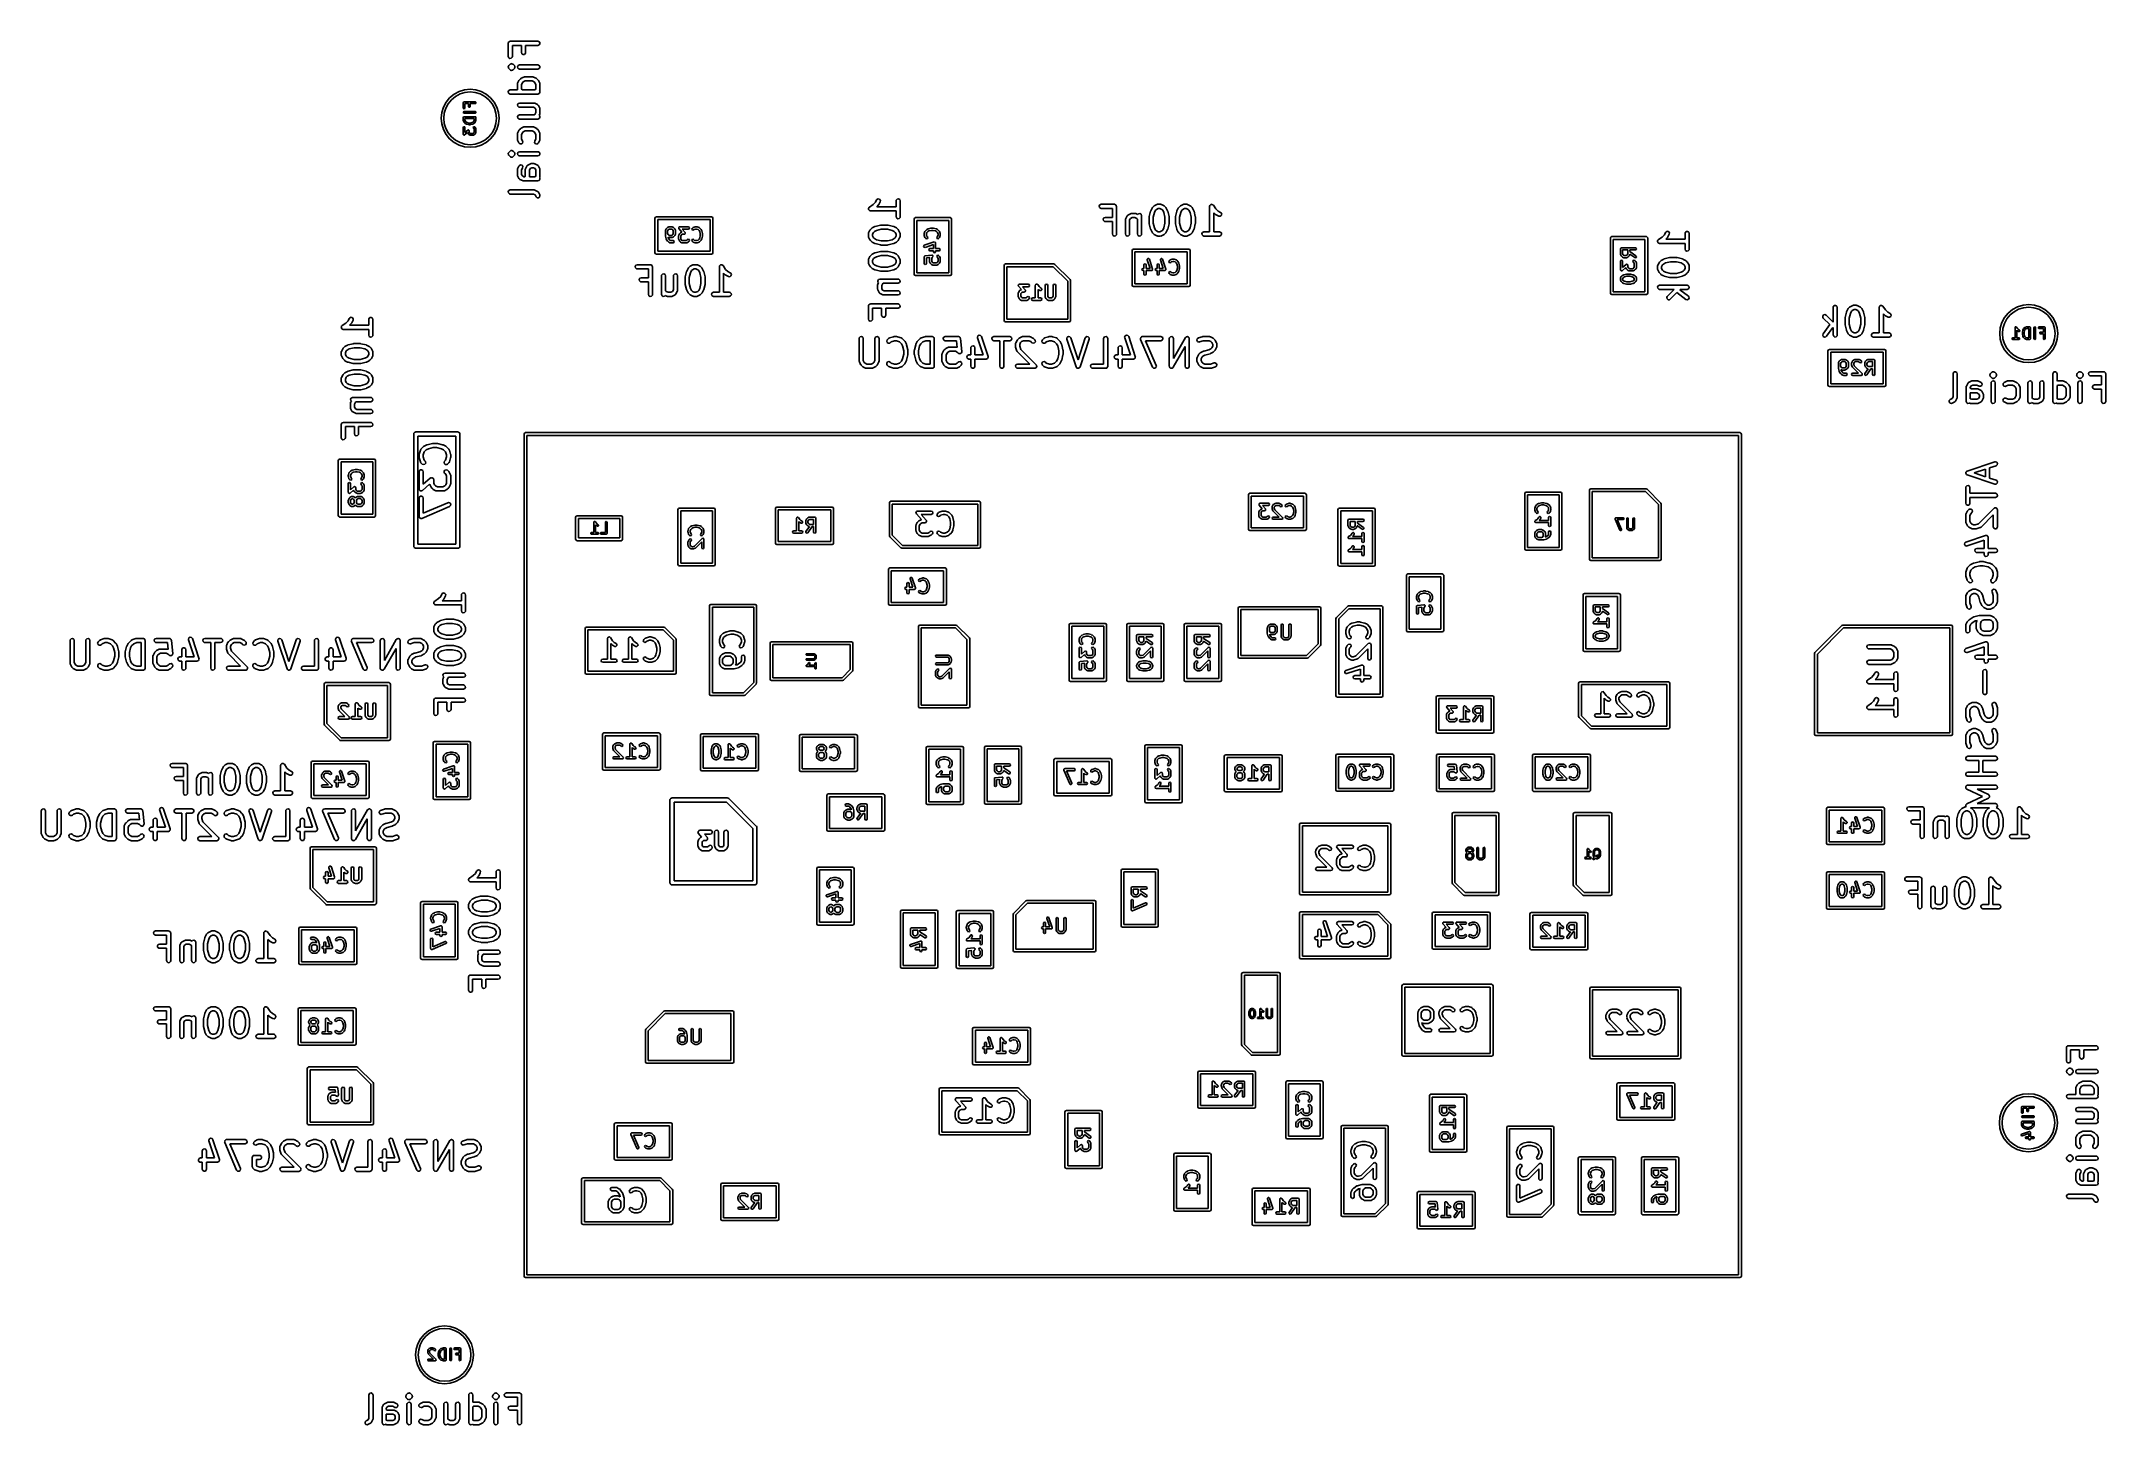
# Model space of a CAD drawing. Extents: x 0.04 to 2.99, y 0.2 to 2.17.
import ezdxf

# ---------------------------------------------------------------- set-up
doc = ezdxf.new("R2010")
doc.units = 0
doc.header["$MEASUREMENT"] = 0
doc.layers.add('BLACK', color=7, linetype='CONTINUOUS')

msp = doc.modelspace()

# ---------------------------------------------------------------- linework, layer by layer
at = {"layer": 'BLACK', "linetype": 'CONTINUOUS'}
for p, q in [((0.709324, 2.17186), (0.709391, 2.17225)), ((0.709324, 2.15311), (0.709324, 2.17186)), ((0.710014, 2.15122), (0.709324, 2.15311)), ((0.709368, 2.17237), (0.709434, 2.17249)), ((0.709391, 2.17225), (0.709368, 2.17237)), ((0.709434, 2.17249), (0.709502, 2.17287)), ((0.709502, 2.17287), (0.709995, 2.17346)), ((0.709995, 2.17346), (0.710378, 2.17412)), ((0.711764, 2.15021), (0.710014, 2.15122)), ((0.710378, 2.17412), (0.710629, 2.17421)), ((0.710629, 2.17421), (0.7108, 2.17442)), ((0.7108, 2.17442), (0.711556, 2.17455)), ((0.711556, 2.17455), (0.712276, 2.17481)), ((0.713753, 2.15056), (0.711764, 2.15021)), ((0.712276, 2.17481), (0.751646, 2.17481)), ((0.715051, 2.1521), (0.713753, 2.15056)), ((0.715229, 2.15311), (0.715051, 2.1521)), ((0.728071, 2.16891), (0.715229, 2.16891)), ((0.715229, 2.16891), (0.715229, 2.15311)), ((0.728071, 2.15874), (0.728071, 2.16891)), ((0.728762, 2.15684), (0.728071, 2.15874)), ((0.730511, 2.15583), (0.728762, 2.15684)), ((0.7325, 2.15618), (0.730511, 2.15583)), ((0.733799, 2.15773), (0.7325, 2.15618)), ((0.733977, 2.15874), (0.733799, 2.15773)), ((0.751646, 2.16891), (0.733977, 2.16891)), ((0.733977, 2.16891), (0.733977, 2.15874)), ((0.751646, 2.17481), (0.752656, 2.17464)), ((0.753544, 2.1696), (0.751646, 2.16891)), ((0.752656, 2.17464), (0.754204, 2.17334)), ((0.754554, 2.17135), (0.753544, 2.1696)), ((0.754204, 2.17334), (0.754554, 2.17135)), ((0.709335, 2.13837), (0.709392, 2.1385)), ((0.709533, 2.13763), (0.709335, 2.13837)), ((0.709368, 2.13863), (0.709436, 2.13875)), ((0.709392, 2.1385), (0.709368, 2.13863)), ((0.709424, 2.13888), (0.709864, 2.13951)), ((0.709436, 2.13875), (0.709424, 2.13888)), ((0.7096, 2.13687), (0.709533, 2.13763)), ((0.709705, 2.13672), (0.7096, 2.13687)), ((0.709719, 2.13664), (0.709705, 2.13672)), ((0.709819, 2.13656), (0.709719, 2.13664)), ((0.709824, 2.13655), (0.709819, 2.13656)), ((0.709858, 2.13642), (0.709824, 2.13655)), ((0.709965, 2.13635), (0.709858, 2.13642)), ((0.709864, 2.13951), (0.710188, 2.1402)), ((0.710188, 2.13603), (0.709965, 2.13635)), ((0.710188, 2.1402), (0.712063, 2.14208)), ((0.712063, 2.13415), (0.710188, 2.13603)), ((0.712063, 2.14208), (0.712382, 2.1423)), ((0.712758, 2.13383), (0.712063, 2.13415)), ((0.712382, 2.1423), (0.712457, 2.14241)), ((0.712457, 2.14241), (0.712584, 2.14244)), ((0.712584, 2.14244), (0.712903, 2.14267)), ((0.713387, 2.13339), (0.712758, 2.13383)), ((0.712903, 2.14267), (0.713667, 2.14273)), ((0.713652, 2.13341), (0.713387, 2.13339)), ((0.713894, 2.1333), (0.713652, 2.13341)), ((0.713667, 2.14273), (0.714408, 2.14293)), ((0.714635, 2.1335), (0.713894, 2.1333)), ((0.714408, 2.14293), (0.71465, 2.14282)), ((0.715399, 2.13356), (0.714635, 2.1335)), ((0.71465, 2.14282), (0.714915, 2.14284)), ((0.714915, 2.14284), (0.715544, 2.1424)), ((0.715718, 2.13379), (0.715399, 2.13356)), ((0.715544, 2.1424), (0.716239, 2.14208)), ((0.715845, 2.13382), (0.715718, 2.13379)), ((0.71592, 2.13393), (0.715845, 2.13382)), ((0.716239, 2.13415), (0.71592, 2.13393)), ((0.716239, 2.14208), (0.718114, 2.1402)), ((0.718114, 2.13603), (0.716239, 2.13415)), ((0.718114, 2.1402), (0.718337, 2.13988)), ((0.718438, 2.13672), (0.718114, 2.13603)), ((0.718337, 2.13988), (0.718445, 2.13981)), ((0.718878, 2.13735), (0.718438, 2.13672)), ((0.718445, 2.13981), (0.718479, 2.13968)), ((0.718479, 2.13968), (0.718483, 2.13968)), ((0.718483, 2.13968), (0.718583, 2.13959)), ((0.718583, 2.13959), (0.718597, 2.13951)), ((0.718597, 2.13951), (0.718702, 2.13936)), ((0.718702, 2.13936), (0.718769, 2.1386)), ((0.718769, 2.1386), (0.718967, 2.13786)), ((0.718934, 2.1376), (0.718866, 2.13749)), ((0.718866, 2.13749), (0.718878, 2.13735)), ((0.718967, 2.13786), (0.71891, 2.13774)), ((0.71891, 2.13774), (0.718934, 2.1376)), ((0.722492, 2.13863), (0.723502, 2.14038)), ((0.722843, 2.13664), (0.722492, 2.13863)), ((0.72439, 2.13534), (0.722843, 2.13664)), ((0.723502, 2.14038), (0.7254, 2.14107)), ((0.7254, 2.13516), (0.72439, 2.13534)), ((0.725187, 2.11958), (0.727061, 2.12146)), ((0.7254, 2.14107), (0.751646, 2.14107)), ((0.751646, 2.13516), (0.7254, 2.13516)), ((0.727061, 2.12146), (0.727784, 2.12196)), ((0.727784, 2.12196), (0.727829, 2.12201)), ((0.727829, 2.12201), (0.731578, 2.12388)), ((0.731578, 2.12388), (0.732561, 2.12418)), ((0.732561, 2.12418), (0.732733, 2.12414)), ((0.732733, 2.12414), (0.732899, 2.1242)), ((0.732899, 2.1242), (0.744147, 2.1242)), ((0.744147, 2.1242), (0.745157, 2.12402)), ((0.745157, 2.12402), (0.745292, 2.1239)), ((0.745292, 2.1239), (0.745468, 2.12388)), ((0.745468, 2.12388), (0.749217, 2.12201)), ((0.749217, 2.12201), (0.749926, 2.12148)), ((0.749926, 2.12148), (0.749985, 2.12146)), ((0.749985, 2.12146), (0.75186, 2.11958)), ((0.751646, 2.14107), (0.752656, 2.14089)), ((0.753544, 2.13585), (0.751646, 2.13516)), ((0.752656, 2.14089), (0.754204, 2.13959)), ((0.754554, 2.1376), (0.753544, 2.13585)), ((0.754204, 2.13959), (0.754554, 2.1376)), ((0.620628, 2.08797), (0.625769, 2.09423)), ((0.628425, 2.09157), (0.623751, 2.08588)), ((0.625769, 2.09423), (0.632034, 2.09937)), ((0.63412, 2.09625), (0.628425, 2.09157)), ((0.632034, 2.09937), (0.63918, 2.10319)), ((0.640618, 2.09972), (0.63412, 2.09625)), ((0.63918, 2.10319), (0.646935, 2.10554)), ((0.647668, 2.10186), (0.640618, 2.09972)), ((0.646935, 2.10554), (0.655, 2.10634)), ((0.655, 2.10258), (0.647668, 2.10186)), ((0.655, 2.10634), (0.663065, 2.10554)), ((0.662332, 2.10186), (0.655, 2.10258)), ((0.669382, 2.09972), (0.662332, 2.10186)), ((0.663065, 2.10554), (0.67082, 2.10319)), ((0.67588, 2.09625), (0.669382, 2.09972)), ((0.67082, 2.10319), (0.677966, 2.09937)), ((0.681575, 2.09157), (0.67588, 2.09625)), ((0.677966, 2.09937), (0.684231, 2.09423)), ((0.686249, 2.08588), (0.681575, 2.09157)), ((0.684231, 2.09423), (0.689372, 2.08797)), ((0.709368, 2.10301), (0.710378, 2.10476)), ((0.709719, 2.10102), (0.709368, 2.10301)), ((0.711266, 2.09972), (0.709719, 2.10102)), ((0.710378, 2.10476), (0.712276, 2.10545)), ((0.712276, 2.09954), (0.711266, 2.09972)), ((0.712276, 2.10545), (0.722603, 2.10545)), ((0.751646, 2.09954), (0.712276, 2.09954)), ((0.722447, 2.11374), (0.722625, 2.11475)), ((0.722447, 2.10624), (0.722447, 2.11374)), ((0.722507, 2.10608), (0.722447, 2.10624)), ((0.722466, 2.10591), (0.722507, 2.10608)), ((0.722603, 2.10545), (0.722466, 2.10591)), ((0.722625, 2.11475), (0.722738, 2.11489)), ((0.722738, 2.11489), (0.722759, 2.11506)), ((0.722759, 2.11506), (0.724633, 2.11881)), ((0.724633, 2.11881), (0.725159, 2.11952)), ((0.725159, 2.11952), (0.725187, 2.11958)), ((0.729701, 2.11574), (0.728352, 2.11305)), ((0.728352, 2.11305), (0.728352, 2.10694)), ((0.728352, 2.10694), (0.729099, 2.10545)), ((0.729099, 2.10545), (0.747947, 2.10545)), ((0.730898, 2.11694), (0.729701, 2.11574)), ((0.733596, 2.11829), (0.730898, 2.11694)), ((0.74345, 2.11829), (0.733596, 2.11829)), ((0.746148, 2.11694), (0.74345, 2.11829)), ((0.747345, 2.11574), (0.746148, 2.11694)), ((0.748694, 2.11305), (0.747345, 2.11574)), ((0.747947, 2.10545), (0.748694, 2.10694)), ((0.748694, 2.10694), (0.748694, 2.11305)), ((0.753544, 2.10023), (0.751646, 2.09954)), ((0.75186, 2.11958), (0.752366, 2.11886)), ((0.752366, 2.11886), (0.752413, 2.11881)), ((0.752413, 2.11881), (0.754287, 2.11506)), ((0.754554, 2.10198), (0.753544, 2.10023)), ((0.754287, 2.10492), (0.753927, 2.1042)), ((0.753927, 2.1042), (0.754204, 2.10397)), ((0.754204, 2.10397), (0.754554, 2.10198)), ((0.754287, 2.11506), (0.75458, 2.11408)), ((0.754308, 2.1051), (0.754287, 2.10492)), ((0.754421, 2.10523), (0.754308, 2.1051)), ((0.754599, 2.10624), (0.754421, 2.10523)), ((0.75458, 2.11408), (0.754539, 2.11391)), ((0.754539, 2.11391), (0.754599, 2.11374)), ((0.754599, 2.11374), (0.754599, 2.10624)), ((0.613661, 2.065), (0.614456, 2.07306)), ((0.614456, 2.05694), (0.613661, 2.065)), ((0.614456, 2.07306), (0.616808, 2.08082)), ((0.616808, 2.08082), (0.620628, 2.08797)), ((0.61814, 2.07233), (0.617417, 2.065)), ((0.617417, 2.065), (0.61814, 2.05767)), ((0.620278, 2.07938), (0.61814, 2.07233)), ((0.623751, 2.08588), (0.620278, 2.07938)), ((0.645233, 2.08712), (0.645579, 2.08796)), ((0.645233, 2.07962), (0.645233, 2.08712)), ((0.645579, 2.07879), (0.645233, 2.07962)), ((0.645233, 2.07362), (0.645579, 2.07446)), ((0.645579, 2.07279), (0.645233, 2.07362)), ((0.645233, 2.06612), (0.645579, 2.06696)), ((0.645233, 2.06238), (0.645233, 2.06612)), ((0.645308, 2.0622), (0.645233, 2.06238)), ((0.645294, 2.062), (0.645308, 2.0622)), ((0.646044, 2.05975), (0.645294, 2.062)), ((0.645579, 2.08796), (0.646414, 2.0883)), ((0.646414, 2.07844), (0.645579, 2.07879)), ((0.645579, 2.07446), (0.646414, 2.07481)), ((0.646414, 2.07244), (0.645579, 2.07279)), ((0.645579, 2.06696), (0.646414, 2.06731)), ((0.646414, 2.0883), (0.662162, 2.0883)), ((0.64725, 2.07879), (0.646414, 2.07844)), ((0.646414, 2.07481), (0.662162, 2.07481)), ((0.662162, 2.07244), (0.646414, 2.07244)), ((0.646414, 2.06731), (0.662162, 2.06731)), ((0.647596, 2.07962), (0.64725, 2.07879)), ((0.652732, 2.08594), (0.647596, 2.08594)), ((0.647596, 2.08594), (0.647596, 2.07962)), ((0.660981, 2.06494), (0.647596, 2.06494)), ((0.647596, 2.06494), (0.647596, 2.06257)), ((0.647596, 2.06257), (0.648197, 2.06076)), ((0.652732, 2.08187), (0.652732, 2.08594)), ((0.653078, 2.08104), (0.652732, 2.08187)), ((0.653914, 2.08069), (0.653078, 2.08104)), ((0.654749, 2.08104), (0.653914, 2.08069)), ((0.655095, 2.08187), (0.654749, 2.08104)), ((0.662162, 2.08594), (0.655095, 2.08594)), ((0.655095, 2.08594), (0.655095, 2.08187)), ((0.66038, 2.06076), (0.660981, 2.06257)), ((0.660981, 2.06257), (0.660981, 2.06494)), ((0.662162, 2.0883), (0.662998, 2.08796)), ((0.662998, 2.08629), (0.662162, 2.08594)), ((0.662162, 2.07481), (0.662998, 2.07446)), ((0.662998, 2.07279), (0.662162, 2.07244)), ((0.662162, 2.06731), (0.662998, 2.06696)), ((0.663283, 2.062), (0.662533, 2.05975)), ((0.662998, 2.08796), (0.663344, 2.08712)), ((0.663344, 2.08712), (0.662998, 2.08629)), ((0.662998, 2.07446), (0.663344, 2.07362)), ((0.663344, 2.07362), (0.662998, 2.07279)), ((0.662998, 2.06696), (0.663344, 2.06612)), ((0.663344, 2.06238), (0.663269, 2.0622)), ((0.663269, 2.0622), (0.663283, 2.062)), ((0.663344, 2.06612), (0.663344, 2.06238)), ((0.689722, 2.07938), (0.686249, 2.08588)), ((0.689372, 2.08797), (0.693192, 2.08082)), ((0.69186, 2.07233), (0.689722, 2.07938)), ((0.692583, 2.065), (0.69186, 2.07233)), ((0.69186, 2.05767), (0.692583, 2.065)), ((0.693192, 2.08082), (0.695544, 2.07306)), ((0.695544, 2.07306), (0.696339, 2.065)), ((0.696339, 2.065), (0.695544, 2.05694)), ((0.722492, 2.08426), (0.723502, 2.08601)), ((0.722843, 2.08227), (0.722492, 2.08426)), ((0.722492, 2.06739), (0.723502, 2.06914)), ((0.722843, 2.0654), (0.722492, 2.06739)), ((0.72439, 2.08097), (0.722843, 2.08227)), ((0.72439, 2.0641), (0.722843, 2.0654)), ((0.723502, 2.08601), (0.7254, 2.0867)), ((0.723502, 2.06914), (0.7254, 2.06983)), ((0.7254, 2.08079), (0.72439, 2.08097)), ((0.7254, 2.06392), (0.72439, 2.0641)), ((0.7254, 2.0867), (0.746022, 2.0867)), ((0.745325, 2.08079), (0.7254, 2.08079)), ((0.7254, 2.06983), (0.746674, 2.06983)), ((0.751646, 2.06392), (0.7254, 2.06392)), ((0.747571, 2.07967), (0.745325, 2.08079)), ((0.746022, 2.0867), (0.747032, 2.08652)), ((0.746674, 2.06983), (0.747345, 2.0705)), ((0.747032, 2.08652), (0.747167, 2.08641)), ((0.747167, 2.08641), (0.747343, 2.08639)), ((0.747343, 2.08639), (0.751092, 2.08451)), ((0.747345, 2.0705), (0.748694, 2.0732)), ((0.748694, 2.07743), (0.747571, 2.07967)), ((0.748694, 2.0732), (0.748694, 2.07743)), ((0.751092, 2.08451), (0.751916, 2.0839)), ((0.753544, 2.06461), (0.751646, 2.06392)), ((0.751916, 2.0839), (0.752092, 2.0835)), ((0.752092, 2.0835), (0.752413, 2.08319)), ((0.752413, 2.08319), (0.754287, 2.07944)), ((0.754287, 2.07118), (0.753267, 2.06914)), ((0.753267, 2.06914), (0.754204, 2.06835)), ((0.754554, 2.06636), (0.753544, 2.06461)), ((0.754204, 2.06835), (0.754554, 2.06636)), ((0.754287, 2.07944), (0.75458, 2.07846)), ((0.754308, 2.07135), (0.754287, 2.07118)), ((0.754421, 2.07149), (0.754308, 2.07135)), ((0.754599, 2.0725), (0.754421, 2.07149)), ((0.75458, 2.07846), (0.754539, 2.07829)), ((0.754539, 2.07829), (0.754599, 2.07812)), ((0.754599, 2.07812), (0.754599, 2.0725)), ((0.616808, 2.04918), (0.614456, 2.05694)), ((0.620628, 2.04203), (0.616808, 2.04918)), ((0.61814, 2.05767), (0.620278, 2.05062)), ((0.620278, 2.05062), (0.623751, 2.04412)), ((0.625769, 2.03577), (0.620628, 2.04203)), ((0.623751, 2.04412), (0.628425, 2.03843)), ((0.632034, 2.03063), (0.625769, 2.03577)), ((0.628425, 2.03843), (0.63412, 2.03375)), ((0.63412, 2.03375), (0.640618, 2.03028)), ((0.645233, 2.05188), (0.645579, 2.05271)), ((0.645233, 2.04213), (0.645233, 2.05188)), ((0.645392, 2.04174), (0.645233, 2.04213)), ((0.645526, 2.04135), (0.645392, 2.04174)), ((0.645563, 2.04133), (0.645526, 2.04135)), ((0.645579, 2.04129), (0.645563, 2.04133)), ((0.645579, 2.05271), (0.646414, 2.05306)), ((0.645963, 2.04113), (0.645579, 2.04129)), ((0.646336, 2.04095), (0.645963, 2.04113)), ((0.646224, 2.05954), (0.646044, 2.05975)), ((0.646329, 2.05929), (0.646224, 2.05954)), ((0.647829, 2.05779), (0.646329, 2.05929)), ((0.646376, 2.04096), (0.646336, 2.04095)), ((0.646414, 2.04095), (0.646376, 2.04096)), ((0.646414, 2.05306), (0.64725, 2.05271)), ((0.646799, 2.04111), (0.646414, 2.04095)), ((0.647192, 2.04124), (0.646799, 2.04111)), ((0.651338, 2.04487), (0.647192, 2.04124)), ((0.64725, 2.05271), (0.647596, 2.05188)), ((0.647596, 2.05188), (0.647596, 2.04473)), ((0.647596, 2.04473), (0.651636, 2.04827)), ((0.648009, 2.05772), (0.647829, 2.05779)), ((0.648136, 2.05757), (0.648009, 2.05772)), ((0.649636, 2.05682), (0.648136, 2.05757)), ((0.648197, 2.06076), (0.649364, 2.0596)), ((0.649364, 2.0596), (0.650576, 2.05899)), ((0.64977, 2.05681), (0.649636, 2.05682)), ((0.649878, 2.05673), (0.64977, 2.05681)), ((0.652877, 2.05598), (0.649878, 2.05673)), ((0.650576, 2.05899), (0.653309, 2.05831)), ((0.651357, 2.0446), (0.651338, 2.04487)), ((0.652107, 2.0431), (0.651357, 2.0446)), ((0.651636, 2.04827), (0.652029, 2.0484)), ((0.652029, 2.0484), (0.652414, 2.04856)), ((0.652254, 2.04297), (0.652107, 2.0431)), ((0.652328, 2.04279), (0.652254, 2.04297)), ((0.653078, 2.04204), (0.652328, 2.04279)), ((0.652414, 2.04856), (0.652453, 2.04854)), ((0.652453, 2.04854), (0.652492, 2.04856)), ((0.652492, 2.04856), (0.652865, 2.04837)), ((0.652865, 2.04837), (0.653249, 2.04821)), ((0.653025, 2.056), (0.652877, 2.05598)), ((0.653164, 2.05594), (0.653025, 2.056)), ((0.653258, 2.04197), (0.653078, 2.04204)), ((0.655413, 2.05594), (0.653164, 2.05594)), ((0.653249, 2.04821), (0.653265, 2.04817)), ((0.653385, 2.04182), (0.653258, 2.04197)), ((0.653265, 2.04817), (0.653303, 2.04815)), ((0.653303, 2.04815), (0.653436, 2.04776)), ((0.653309, 2.05831), (0.655268, 2.05831)), ((0.654885, 2.04107), (0.653385, 2.04182)), ((0.653436, 2.04776), (0.653595, 2.04738)), ((0.653595, 2.04738), (0.653595, 2.04541)), ((0.653595, 2.04541), (0.654134, 2.04433)), ((0.654134, 2.04433), (0.654613, 2.04385)), ((0.654613, 2.04385), (0.655692, 2.04331)), ((0.655159, 2.04105), (0.654885, 2.04107)), ((0.655413, 2.04095), (0.655159, 2.04105)), ((0.655268, 2.05831), (0.658001, 2.05899)), ((0.655552, 2.056), (0.655413, 2.05594)), ((0.659163, 2.04095), (0.655413, 2.04095)), ((0.6557, 2.05598), (0.655552, 2.056)), ((0.655692, 2.04331), (0.658884, 2.04331)), ((0.658699, 2.05673), (0.6557, 2.05598)), ((0.658001, 2.05899), (0.659213, 2.0596)), ((0.658807, 2.05681), (0.658699, 2.05673)), ((0.658941, 2.05682), (0.658807, 2.05681)), ((0.658884, 2.04331), (0.659963, 2.04385)), ((0.660441, 2.05757), (0.658941, 2.05682)), ((0.659417, 2.04105), (0.659163, 2.04095)), ((0.659213, 2.0596), (0.66038, 2.06076)), ((0.659691, 2.04107), (0.659417, 2.04105)), ((0.659482, 2.05188), (0.659828, 2.05271)), ((0.659828, 2.05104), (0.659482, 2.05188)), ((0.661191, 2.04182), (0.659691, 2.04107)), ((0.659828, 2.05271), (0.660663, 2.05306)), ((0.660442, 2.05043), (0.659828, 2.05104)), ((0.659963, 2.04385), (0.660442, 2.04433)), ((0.660568, 2.05772), (0.660441, 2.05757)), ((0.660981, 2.04935), (0.660442, 2.05043)), ((0.660442, 2.04433), (0.660981, 2.04541)), ((0.660748, 2.05779), (0.660568, 2.05772)), ((0.660663, 2.05306), (0.661498, 2.05271)), ((0.662248, 2.05929), (0.660748, 2.05779)), ((0.660981, 2.04541), (0.660981, 2.04935)), ((0.661318, 2.04197), (0.661191, 2.04182)), ((0.661498, 2.04204), (0.661318, 2.04197)), ((0.661498, 2.05271), (0.662248, 2.05196)), ((0.662248, 2.04279), (0.661498, 2.04204)), ((0.662353, 2.05954), (0.662248, 2.05929)), ((0.662248, 2.05196), (0.662322, 2.05178)), ((0.662322, 2.04297), (0.662248, 2.04279)), ((0.662322, 2.05178), (0.662469, 2.05165)), ((0.662469, 2.0431), (0.662322, 2.04297)), ((0.662533, 2.05975), (0.662353, 2.05954)), ((0.662469, 2.05165), (0.663219, 2.05016)), ((0.663219, 2.0446), (0.662469, 2.0431)), ((0.663219, 2.05016), (0.663238, 2.04988)), ((0.663238, 2.04487), (0.663219, 2.0446)), ((0.663238, 2.04988), (0.663344, 2.04963)), ((0.663344, 2.04513), (0.663238, 2.04487)), ((0.663344, 2.04963), (0.663344, 2.04513)), ((0.669382, 2.03028), (0.67588, 2.03375)), ((0.67588, 2.03375), (0.681575, 2.03843)), ((0.684231, 2.03577), (0.677966, 2.03063)), ((0.681575, 2.03843), (0.686249, 2.04412)), ((0.689372, 2.04203), (0.684231, 2.03577)), ((0.686249, 2.04412), (0.689722, 2.05062)), ((0.693192, 2.04918), (0.689372, 2.04203)), ((0.689722, 2.05062), (0.69186, 2.05767)), ((0.695544, 2.05694), (0.693192, 2.04918)), ((0.722447, 2.0425), (0.722625, 2.04351)), ((0.722447, 2.035), (0.722447, 2.0425)), ((0.722507, 2.03484), (0.722447, 2.035)), ((0.722466, 2.03467), (0.722507, 2.03484)), ((0.722759, 2.03368), (0.722466, 2.03467)), ((0.722625, 2.04351), (0.722738, 2.04365)), ((0.722738, 2.04365), (0.722759, 2.04382)), ((0.722759, 2.04382), (0.724633, 2.04757)), ((0.724633, 2.02993), (0.722759, 2.03368)), ((0.724633, 2.04757), (0.725159, 2.04828)), ((0.725159, 2.04828), (0.725187, 2.04834)), ((0.725187, 2.04834), (0.727061, 2.05022)), ((0.727061, 2.05022), (0.727784, 2.05072)), ((0.727784, 2.05072), (0.727829, 2.05077)), ((0.727829, 2.05077), (0.731578, 2.05264)), ((0.729701, 2.0445), (0.728352, 2.04181)), ((0.728352, 2.04181), (0.728352, 2.0357)), ((0.728352, 2.0357), (0.729915, 2.03257)), ((0.730898, 2.0457), (0.729701, 2.0445)), ((0.729915, 2.03257), (0.730208, 2.03159)), ((0.733596, 2.04705), (0.730898, 2.0457)), ((0.731578, 2.05264), (0.732561, 2.05294)), ((0.732561, 2.05294), (0.732733, 2.05289)), ((0.732733, 2.05289), (0.732899, 2.05295)), ((0.732899, 2.05295), (0.744147, 2.05295)), ((0.74345, 2.04705), (0.733596, 2.04705)), ((0.746148, 2.0457), (0.74345, 2.04705)), ((0.744147, 2.05295), (0.745157, 2.05278)), ((0.745157, 2.05278), (0.745292, 2.05266)), ((0.745292, 2.05266), (0.745468, 2.05264)), ((0.745468, 2.05264), (0.749217, 2.05077)), ((0.747345, 2.0445), (0.746148, 2.0457)), ((0.7469, 2.03057), (0.747131, 2.03257)), ((0.747131, 2.03257), (0.748694, 2.0357)), ((0.748694, 2.04181), (0.747345, 2.0445)), ((0.748694, 2.0357), (0.748694, 2.04181)), ((0.749217, 2.05077), (0.749926, 2.05024)), ((0.749926, 2.05024), (0.749985, 2.05022)), ((0.749985, 2.05022), (0.75186, 2.04834)), ((0.75186, 2.04834), (0.752366, 2.04762)), ((0.752366, 2.04762), (0.752413, 2.04757)), ((0.752413, 2.04757), (0.754287, 2.04382)), ((0.754287, 2.03368), (0.752413, 2.02993)), ((0.754287, 2.04382), (0.75458, 2.04284)), ((0.754308, 2.03386), (0.754287, 2.03368)), ((0.754421, 2.03399), (0.754308, 2.03386)), ((0.754599, 2.035), (0.754421, 2.03399)), ((0.75458, 2.04284), (0.754539, 2.04267)), ((0.754539, 2.04267), (0.754599, 2.0425)), ((0.754599, 2.0425), (0.754599, 2.035)), ((0.63918, 2.02681), (0.632034, 2.03063)), ((0.646935, 2.02446), (0.63918, 2.02681)), ((0.640618, 2.03028), (0.647668, 2.02814)), ((0.655, 2.02366), (0.646935, 2.02446)), ((0.647668, 2.02814), (0.655, 2.02742)), ((0.655, 2.02742), (0.662332, 2.02814)), ((0.663065, 2.02446), (0.655, 2.02366)), ((0.662332, 2.02814), (0.669382, 2.03028)), ((0.67082, 2.02681), (0.663065, 2.02446)), ((0.677966, 2.03063), (0.67082, 2.02681)), ((0.709335, 2.01464), (0.709392, 2.01476)), ((0.709533, 2.0139), (0.709335, 2.01464)), ((0.709368, 2.01489), (0.709436, 2.01501)), ((0.709392, 2.01476), (0.709368, 2.01489)), ((0.709424, 2.01515), (0.709864, 2.01577)), ((0.709436, 2.01501), (0.709424, 2.01515)), ((0.7096, 2.01313), (0.709533, 2.0139)), ((0.709705, 2.01298), (0.7096, 2.01313)), ((0.709719, 2.0129), (0.709705, 2.01298)), ((0.709819, 2.01282), (0.709719, 2.0129)), ((0.709824, 2.01281), (0.709819, 2.01282)), ((0.709858, 2.01269), (0.709824, 2.01281)), ((0.709965, 2.01261), (0.709858, 2.01269)), ((0.709864, 2.01577), (0.710188, 2.01647)), ((0.710188, 2.01229), (0.709965, 2.01261)), ((0.710188, 2.01647), (0.712063, 2.01834)), ((0.712063, 2.01042), (0.710188, 2.01229)), ((0.712063, 2.01834), (0.712382, 2.01857)), ((0.712758, 2.01009), (0.712063, 2.01042)), ((0.712382, 2.01857), (0.712457, 2.01867)), ((0.712457, 2.01867), (0.712584, 2.01871)), ((0.712584, 2.01871), (0.712903, 2.01893)), ((0.713387, 2.00965), (0.712758, 2.01009)), ((0.712903, 2.01893), (0.713667, 2.019)), ((0.713652, 2.00968), (0.713387, 2.00965)), ((0.713894, 2.00957), (0.713652, 2.00968)), ((0.713667, 2.019), (0.714408, 2.0192)), ((0.714635, 2.00976), (0.713894, 2.00957)), ((0.714408, 2.0192), (0.71465, 2.01909)), ((0.715399, 2.00983), (0.714635, 2.00976)), ((0.71465, 2.01909), (0.714915, 2.01911)), ((0.714915, 2.01911), (0.715544, 2.01867)), ((0.715718, 2.01005), (0.715399, 2.00983)), ((0.715544, 2.01867), (0.716239, 2.01834)), ((0.715845, 2.01009), (0.715718, 2.01005)), ((0.71592, 2.0102), (0.715845, 2.01009)), ((0.716239, 2.01042), (0.71592, 2.0102)), ((0.716239, 2.01834), (0.718114, 2.01647)), ((0.718114, 2.01229), (0.716239, 2.01042)), ((0.718114, 2.01647), (0.718337, 2.01615)), ((0.718438, 2.01299), (0.718114, 2.01229)), ((0.718337, 2.01615), (0.718445, 2.01607)), ((0.718878, 2.01362), (0.718438, 2.01299)), ((0.718445, 2.01607), (0.718479, 2.01595)), ((0.718479, 2.01595), (0.718483, 2.01594)), ((0.718483, 2.01594), (0.718583, 2.01586)), ((0.718583, 2.01586), (0.718597, 2.01578)), ((0.718597, 2.01578), (0.718702, 2.01563)), ((0.718702, 2.01563), (0.718769, 2.01486)), ((0.718769, 2.01486), (0.718967, 2.01412)), ((0.718934, 2.01387), (0.718866, 2.01375)), ((0.718866, 2.01375), (0.718878, 2.01362)), ((0.718967, 2.01412), (0.71891, 2.014)), ((0.71891, 2.014), (0.718934, 2.01387)), ((0.722492, 2.01489), (0.723502, 2.01664)), ((0.722843, 2.0129), (0.722492, 2.01489)), ((0.72439, 2.01161), (0.722843, 2.0129)), ((0.723502, 2.01664), (0.7254, 2.01733)), ((0.7254, 2.01143), (0.72439, 2.01161)), ((0.7261, 2.02855), (0.724633, 2.02993)), ((0.7254, 2.01733), (0.751646, 2.01733)), ((0.751646, 2.01143), (0.7254, 2.01143)), ((0.728116, 2.02842), (0.7261, 2.02855)), ((0.729739, 2.02963), (0.728116, 2.02842)), ((0.730208, 2.03159), (0.729739, 2.02963)), ((0.748013, 2.02888), (0.7469, 2.03057)), ((0.749949, 2.02831), (0.748013, 2.02888)), ((0.751802, 2.02911), (0.749949, 2.02831)), ((0.751646, 2.01733), (0.752656, 2.01716)), ((0.753544, 2.01212), (0.751646, 2.01143)), ((0.752413, 2.02993), (0.751802, 2.02911)), ((0.752656, 2.01716), (0.754204, 2.01586)), ((0.754554, 2.01387), (0.753544, 2.01212)), ((0.754204, 2.01586), (0.754554, 2.01387)), ((0.722447, 1.99188), (0.722625, 1.99289)), ((0.722447, 1.98439), (0.722447, 1.99188)), ((0.722507, 1.98422), (0.722447, 1.98439)), ((0.722466, 1.98405), (0.722507, 1.98422)), ((0.722759, 1.98306), (0.722466, 1.98405)), ((0.722625, 1.99289), (0.722738, 1.99303)), ((0.722738, 1.99303), (0.722759, 1.9932)), ((0.722759, 1.9932), (0.724633, 1.99695)), ((0.724633, 1.97932), (0.722759, 1.98306)), ((0.724633, 1.99695), (0.725244, 1.99778)), ((0.724954, 1.97901), (0.724633, 1.97932)), ((0.72513, 1.97861), (0.724954, 1.97901)), ((0.725954, 1.97799), (0.72513, 1.97861)), ((0.725244, 1.99778), (0.727098, 1.99858)), ((0.729703, 1.97612), (0.725954, 1.97799)), ((0.727098, 1.99858), (0.729034, 1.99801)), ((0.729915, 1.99431), (0.728352, 1.99119)), ((0.728352, 1.99119), (0.728352, 1.98508)), ((0.728352, 1.98508), (0.729475, 1.98284)), ((0.729034, 1.99801), (0.730146, 1.99632)), ((0.729475, 1.98284), (0.731721, 1.98171)), ((0.729879, 1.9761), (0.729703, 1.97612)), ((0.730014, 1.97599), (0.729879, 1.9761)), ((0.730146, 1.99632), (0.729915, 1.99431)), ((0.731024, 1.97581), (0.730014, 1.97599)), ((0.751646, 1.97581), (0.731024, 1.97581)), ((0.731721, 1.98171), (0.732949, 1.98171)), ((0.732949, 1.98171), (0.733696, 1.98321)), ((0.733696, 1.99188), (0.733874, 1.99289)), ((0.733696, 1.98321), (0.733696, 1.99188)), ((0.733874, 1.99289), (0.733987, 1.99303)), ((0.733987, 1.99303), (0.734007, 1.9932)), ((0.734007, 1.9932), (0.735882, 1.99695)), ((0.735882, 1.99695), (0.736493, 1.99778)), ((0.736493, 1.99778), (0.736899, 1.99795)), ((0.736899, 1.99795), (0.737203, 1.99827)), ((0.737203, 1.99827), (0.740952, 2.00015)), ((0.739601, 1.98251), (0.739461, 1.98171)), ((0.739461, 1.98171), (0.747947, 1.98171)), ((0.740724, 1.99343), (0.739601, 1.99119)), ((0.739601, 1.99119), (0.739601, 1.98251)), ((0.74297, 1.99456), (0.740724, 1.99343)), ((0.740952, 2.00015), (0.741935, 2.00044)), ((0.741935, 2.00044), (0.742107, 2.0004)), ((0.742107, 2.0004), (0.742273, 2.00046)), ((0.742273, 2.00046), (0.746022, 2.00046)), ((0.745325, 1.99456), (0.74297, 1.99456)), ((0.747571, 1.99343), (0.745325, 1.99456)), ((0.746022, 2.00046), (0.747032, 2.00028)), ((0.747032, 2.00028), (0.747167, 2.00017)), ((0.747167, 2.00017), (0.747343, 2.00015)), ((0.747343, 2.00015), (0.751092, 1.99827)), ((0.748694, 1.99119), (0.747571, 1.99343)), ((0.747947, 1.98171), (0.748694, 1.98321)), ((0.748694, 1.98321), (0.748694, 1.99119)), ((0.751092, 1.99827), (0.751916, 1.99766)), ((0.753544, 1.9765), (0.751646, 1.97581)), ((0.751916, 1.99766), (0.752092, 1.99726)), ((0.752092, 1.99726), (0.752413, 1.99695)), ((0.752413, 1.99695), (0.754287, 1.9932)), ((0.754554, 1.97825), (0.753544, 1.9765)), ((0.754287, 1.98119), (0.753927, 1.98047)), ((0.753927, 1.98047), (0.754204, 1.98024)), ((0.754204, 1.98024), (0.754554, 1.97825)), ((0.754287, 1.9932), (0.75458, 1.99222)), ((0.754308, 1.98137), (0.754287, 1.98119)), ((0.754421, 1.9815), (0.754308, 1.98137)), ((0.754599, 1.98251), (0.754421, 1.9815)), ((0.75458, 1.99222), (0.754539, 1.99205)), ((0.754539, 1.99205), (0.754599, 1.99188)), ((0.754599, 1.99188), (0.754599, 1.98251)), ((0.709368, 1.96053), (0.710378, 1.96228)), ((0.709719, 1.95854), (0.709368, 1.96053)), ((0.711266, 1.95724), (0.709719, 1.95854)), ((0.710378, 1.96228), (0.712276, 1.96297)), ((0.712276, 1.95706), (0.711266, 1.95724)), ((0.712276, 1.96297), (0.746022, 1.96297)), ((0.745325, 1.95706), (0.712276, 1.95706)), ((0.747571, 1.95594), (0.745325, 1.95706)), ((0.746022, 1.96297), (0.747032, 1.96279)), ((0.747032, 1.96279), (0.747167, 1.96267)), ((0.747167, 1.96267), (0.747343, 1.96265)), ((0.747343, 1.96265), (0.751092, 1.96078)), ((0.749005, 1.95307), (0.747571, 1.95594)), ((0.750472, 1.95168), (0.749005, 1.95307)), ((0.752488, 1.95156), (0.750472, 1.95168)), ((0.751092, 1.96078), (0.751916, 1.96017)), ((0.751916, 1.96017), (0.752092, 1.95976)), ((0.752092, 1.95976), (0.752413, 1.95946)), ((0.752413, 1.95946), (0.754287, 1.95571)), ((0.754111, 1.95276), (0.752488, 1.95156)), ((0.75458, 1.95473), (0.754111, 1.95276)), ((0.754287, 1.95571), (0.75458, 1.95473)), ((1.22982, 1.94208), (1.23303, 1.94528)), ((1.23303, 1.94528), (1.23469, 1.94861)), ((1.23469, 1.94861), (1.2353, 1.94943)), ((1.2353, 1.94943), (1.23715, 1.95023)), ((1.23715, 1.95023), (1.23909, 1.94966)), ((1.23997, 1.94596), (1.23809, 1.94222)), ((1.23909, 1.94966), (1.2402, 1.94797)), ((1.2402, 1.94797), (1.23997, 1.94596)), ((1.2625, 1.94729), (1.26267, 1.9483)), ((1.2625, 1.93899), (1.2625, 1.94729)), ((1.26267, 1.9483), (1.26397, 1.94984)), ((1.26397, 1.94984), (1.26596, 1.95019)), ((1.26596, 1.95019), (1.26771, 1.94918)), ((1.26771, 1.94918), (1.2684, 1.94729)), ((1.2684, 1.94729), (1.2684, 1.92479)), ((0.918661, 1.92261), (0.919238, 1.924)), ((0.918661, 1.87339), (0.918661, 1.92261)), ((0.919238, 1.924), (0.92063, 1.92457)), ((0.92063, 1.92457), (0.99937, 1.92457)), ((0.922598, 1.92064), (0.922598, 1.87536)), ((0.997402, 1.92064), (0.922598, 1.92064)), ((0.997402, 1.87536), (0.997402, 1.92064)), ((0.99937, 1.92457), (1.00076, 1.924)), ((1.00076, 1.924), (1.00134, 1.92261)), ((1.00134, 1.92261), (1.00134, 1.87339)), ((1.22317, 1.93655), (1.22326, 1.9367)), ((1.22332, 1.93571), (1.22317, 1.93655)), ((1.22325, 1.93687), (1.22375, 1.93756)), ((1.22326, 1.9367), (1.22325, 1.93687)), ((1.22338, 1.93485), (1.22332, 1.93571)), ((1.22349, 1.93473), (1.22338, 1.93485)), ((1.22352, 1.93456), (1.22349, 1.93473)), ((1.22418, 1.93401), (1.22352, 1.93456)), ((1.22375, 1.93756), (1.22418, 1.9383)), ((1.22418, 1.9383), (1.22434, 1.93836)), ((1.22477, 1.93339), (1.22418, 1.93401)), ((1.22434, 1.93836), (1.22444, 1.93849)), ((1.22444, 1.93849), (1.22982, 1.94208)), ((1.22494, 1.93337), (1.22477, 1.93339)), ((1.22507, 1.93326), (1.22494, 1.93337)), ((1.22608, 1.93308), (1.22507, 1.93326)), ((1.2625, 1.93308), (1.22608, 1.93308)), ((1.23754, 1.94145), (1.23508, 1.93899)), ((1.23508, 1.93899), (1.2625, 1.93899)), ((1.23757, 1.94151), (1.23754, 1.94145)), ((1.23809, 1.94222), (1.23757, 1.94151)), ((1.2625, 1.92479), (1.2625, 1.93308)), ((1.26319, 1.92289), (1.2625, 1.92479)), ((1.26494, 1.92188), (1.26319, 1.92289)), ((1.26693, 1.92223), (1.26494, 1.92188)), ((1.26822, 1.92378), (1.26693, 1.92223)), ((1.2684, 1.92479), (1.26822, 1.92378)), ((1.28843, 1.92137), (1.289, 1.92276)), ((1.28843, 1.84263), (1.28843, 1.92137)), ((1.289, 1.92276), (1.29039, 1.92334)), ((1.29039, 1.92334), (1.33961, 1.92334)), ((1.29236, 1.9194), (1.29236, 1.8446)), ((1.33764, 1.9194), (1.29236, 1.9194)), ((1.33764, 1.8446), (1.33764, 1.9194)), ((1.33961, 1.92334), (1.341, 1.92276)), ((1.341, 1.92276), (1.34157, 1.92137)), ((1.34157, 1.92137), (1.34157, 1.84263)), ((1.55233, 1.93998), (1.55334, 1.94173)), ((1.55268, 1.93799), (1.55233, 1.93998)), ((1.55423, 1.93669), (1.55268, 1.93799)), ((1.55334, 1.94173), (1.55524, 1.94242)), ((1.55524, 1.93651), (1.55423, 1.93669)), ((1.55524, 1.94242), (1.57399, 1.94242)), ((1.57104, 1.93651), (1.55524, 1.93651)), ((1.55796, 1.92123), (1.55897, 1.92298)), ((1.55831, 1.91924), (1.55796, 1.92123)), ((1.55986, 1.91794), (1.55831, 1.91924)), ((1.55897, 1.92298), (1.56087, 1.92367)), ((1.56087, 1.91776), (1.55986, 1.91794)), ((1.56087, 1.92367), (1.57104, 1.92367)), ((1.57104, 1.91776), (1.56087, 1.91776)), ((1.57104, 1.92367), (1.57104, 1.93651)), ((1.57104, 1.90009), (1.57104, 1.91776)), ((1.57399, 1.94242), (1.57437, 1.94235)), ((1.57437, 1.94235), (1.5745, 1.94237)), ((1.5745, 1.94237), (1.57462, 1.94231)), ((1.57462, 1.94231), (1.575, 1.94224)), ((1.575, 1.94224), (1.57559, 1.94175)), ((1.57559, 1.94175), (1.57625, 1.94136)), ((1.57625, 1.94136), (1.57634, 1.94111)), ((1.57634, 1.94111), (1.57655, 1.94094)), ((1.57655, 1.94094), (1.57668, 1.94018)), ((1.57668, 1.94018), (1.57694, 1.93946)), ((1.57694, 1.93946), (1.57694, 1.90009)), ((1.58978, 1.92072), (1.58996, 1.92173)), ((1.58978, 1.90009), (1.58978, 1.92072)), ((1.58996, 1.92173), (1.59008, 1.92186)), ((1.59008, 1.92186), (1.5901, 1.92204)), ((1.5901, 1.92204), (1.59197, 1.92579)), ((1.59197, 1.92579), (1.59258, 1.92661)), ((1.59258, 1.92661), (1.59299, 1.92679)), ((1.59299, 1.92679), (1.59329, 1.92711)), ((1.59329, 1.92711), (1.59704, 1.92898)), ((1.59681, 1.92226), (1.59569, 1.92002)), ((1.59569, 1.92002), (1.59569, 1.90009)), ((1.59906, 1.92339), (1.59681, 1.92226)), ((1.59704, 1.92898), (1.59802, 1.92927)), ((1.59802, 1.92927), (1.5982, 1.92923)), ((1.5982, 1.92923), (1.59836, 1.92929)), ((1.59836, 1.92929), (1.60399, 1.92929)), ((1.60329, 1.92339), (1.59906, 1.92339)), ((1.60599, 1.92204), (1.60329, 1.92339)), ((1.60399, 1.92929), (1.605, 1.92912)), ((1.605, 1.92912), (1.60513, 1.929)), ((1.60513, 1.929), (1.60531, 1.92898)), ((1.60531, 1.92898), (1.60735, 1.92796)), ((1.60666, 1.92137), (1.60599, 1.92204)), ((1.60666, 1.90009), (1.60666, 1.92137)), ((1.60735, 1.92796), (1.60813, 1.9289)), ((1.60813, 1.9289), (1.61012, 1.92925)), ((1.61012, 1.92925), (1.61187, 1.92824)), ((1.61187, 1.92824), (1.61256, 1.92634)), ((1.61256, 1.92634), (1.61256, 1.90009)), ((1.62353, 1.92447), (1.62363, 1.92505)), ((1.62353, 1.91509), (1.62353, 1.92447)), ((1.62358, 1.91496), (1.62353, 1.91509)), ((1.62362, 1.91438), (1.62358, 1.91496)), ((1.62362, 1.92518), (1.62549, 1.93268)), ((1.62363, 1.92505), (1.62362, 1.92518)), ((1.62549, 1.90688), (1.62362, 1.91438)), ((1.62549, 1.93268), (1.6257, 1.93315)), ((1.6257, 1.93315), (1.62572, 1.93329)), ((1.62572, 1.93329), (1.62759, 1.93703)), ((1.62759, 1.93703), (1.62812, 1.93774)), ((1.62812, 1.93774), (1.62814, 1.9378)), ((1.62814, 1.9378), (1.63002, 1.93968)), ((1.63114, 1.93093), (1.62944, 1.9241)), ((1.62944, 1.9241), (1.62944, 1.91546)), ((1.62944, 1.91546), (1.63114, 1.90862)), ((1.63002, 1.93968), (1.63074, 1.94018)), ((1.63074, 1.94018), (1.63079, 1.94023)), ((1.63079, 1.94023), (1.63454, 1.9421)), ((1.63266, 1.93397), (1.63114, 1.93093)), ((1.63386, 1.93516), (1.63266, 1.93397)), ((1.63655, 1.93651), (1.63386, 1.93516)), ((1.63454, 1.9421), (1.63552, 1.9424)), ((1.63552, 1.9424), (1.63569, 1.94236)), ((1.63569, 1.94236), (1.63586, 1.94242)), ((1.63586, 1.94242), (1.63961, 1.94242)), ((1.63891, 1.93651), (1.63655, 1.93651)), ((1.64161, 1.93516), (1.63891, 1.93651)), ((1.63961, 1.94242), (1.64062, 1.94224)), ((1.64062, 1.94224), (1.64075, 1.94213)), ((1.64075, 1.94213), (1.64093, 1.9421)), ((1.64093, 1.9421), (1.64468, 1.94023)), ((1.6428, 1.93397), (1.64161, 1.93516)), ((1.64432, 1.93093), (1.6428, 1.93397)), ((1.64603, 1.9241), (1.64432, 1.93093)), ((1.64432, 1.90862), (1.64603, 1.91546)), ((1.64468, 1.94023), (1.64538, 1.9397)), ((1.64538, 1.9397), (1.64544, 1.93968)), ((1.64544, 1.93968), (1.64732, 1.9378)), ((1.64603, 1.91546), (1.64603, 1.9241)), ((1.64732, 1.9378), (1.64782, 1.93708)), ((1.64782, 1.93708), (1.64787, 1.93703)), ((1.64787, 1.93703), (1.64975, 1.93329)), ((1.64975, 1.93329), (1.64989, 1.9328)), ((1.64989, 1.9328), (1.64997, 1.93268)), ((1.64997, 1.93268), (1.65184, 1.92518)), ((1.65184, 1.91438), (1.64997, 1.90688)), ((1.65193, 1.91509), (1.65183, 1.91451)), ((1.65183, 1.91451), (1.65184, 1.91438)), ((1.65184, 1.92518), (1.65189, 1.92459)), ((1.65189, 1.92459), (1.65193, 1.92447)), ((1.65193, 1.92447), (1.65193, 1.91509)), ((1.66103, 1.92447), (1.66113, 1.92505)), ((1.66103, 1.91509), (1.66103, 1.92447)), ((1.66107, 1.91496), (1.66103, 1.91509)), ((1.66111, 1.91438), (1.66107, 1.91496)), ((1.66111, 1.92518), (1.66299, 1.93268)), ((1.66113, 1.92505), (1.66111, 1.92518)), ((1.66299, 1.90688), (1.66111, 1.91438)), ((1.66299, 1.93268), (1.6632, 1.93315)), ((1.6632, 1.93315), (1.66321, 1.93329)), ((1.66321, 1.93329), (1.66509, 1.93703)), ((1.66509, 1.93703), (1.66561, 1.93774)), ((1.66561, 1.93774), (1.66564, 1.9378)), ((1.66564, 1.9378), (1.66751, 1.93968)), ((1.66864, 1.93093), (1.66693, 1.9241)), ((1.66693, 1.9241), (1.66693, 1.91546)), ((1.66693, 1.91546), (1.66864, 1.90862)), ((1.66751, 1.93968), (1.66824, 1.94018)), ((1.66824, 1.94018), (1.66828, 1.94023)), ((1.66828, 1.94023), (1.67203, 1.9421)), ((1.67015, 1.93397), (1.66864, 1.93093)), ((1.67135, 1.93516), (1.67015, 1.93397)), ((1.67405, 1.93651), (1.67135, 1.93516)), ((1.67203, 1.9421), (1.67301, 1.9424)), ((1.67301, 1.9424), (1.67319, 1.94236)), ((1.67319, 1.94236), (1.67335, 1.94242)), ((1.67335, 1.94242), (1.6771, 1.94242)), ((1.6764, 1.93651), (1.67405, 1.93651)), ((1.6791, 1.93516), (1.6764, 1.93651)), ((1.6771, 1.94242), (1.67811, 1.94224)), ((1.67811, 1.94224), (1.67825, 1.94213)), ((1.67825, 1.94213), (1.67842, 1.9421)), ((1.67842, 1.9421), (1.68217, 1.94023)), ((1.6803, 1.93397), (1.6791, 1.93516)), ((1.68181, 1.93093), (1.6803, 1.93397)), ((1.68352, 1.9241), (1.68181, 1.93093)), ((1.68181, 1.90862), (1.68352, 1.91546)), ((1.68217, 1.94023), (1.68288, 1.9397)), ((1.68288, 1.9397), (1.68294, 1.93968)), ((1.68294, 1.93968), (1.68481, 1.9378)), ((1.68352, 1.91546), (1.68352, 1.9241)), ((1.68481, 1.9378), (1.68532, 1.93708)), ((1.68532, 1.93708), (1.68537, 1.93703)), ((1.68537, 1.93703), (1.68724, 1.93329)), ((1.68724, 1.93329), (1.68739, 1.9328)), ((1.68739, 1.9328), (1.68746, 1.93268)), ((1.68746, 1.93268), (1.68934, 1.92518)), ((1.68934, 1.91438), (1.68746, 1.90688)), ((1.68943, 1.91509), (1.68933, 1.91451)), ((1.68933, 1.91451), (1.68934, 1.91438)), ((1.68934, 1.92518), (1.68938, 1.92459)), ((1.68938, 1.92459), (1.68943, 1.92447)), ((1.68943, 1.92447), (1.68943, 1.91509)), ((1.70977, 1.93946), (1.70995, 1.94047)), ((1.70977, 1.90305), (1.70977, 1.93946)), ((1.70995, 1.94047), (1.71006, 1.9406)), ((1.71006, 1.9406), (1.71007, 1.94077)), ((1.71007, 1.94077), (1.71069, 1.94136)), ((1.71069, 1.94136), (1.71125, 1.94202)), ((1.71125, 1.94202), (1.71141, 1.94205)), ((1.71141, 1.94205), (1.71154, 1.94217)), ((1.71154, 1.94217), (1.71239, 1.94222)), ((1.71239, 1.94222), (1.71323, 1.94237)), ((1.71323, 1.94237), (1.71338, 1.94229)), ((1.71338, 1.94229), (1.71355, 1.9423)), ((1.71355, 1.9423), (1.71424, 1.94179)), ((1.71424, 1.94179), (1.71498, 1.94136)), ((1.71498, 1.94136), (1.71504, 1.9412)), ((1.71504, 1.9412), (1.71518, 1.9411)), ((1.71518, 1.9411), (1.71877, 1.93572)), ((1.71813, 1.928), (1.71567, 1.93046)), ((1.71567, 1.93046), (1.71567, 1.90305)), ((1.71819, 1.92797), (1.71813, 1.928)), ((1.7189, 1.92745), (1.71819, 1.92797)), ((1.71877, 1.93572), (1.72197, 1.93252)), ((1.72265, 1.92557), (1.7189, 1.92745)), ((1.72197, 1.93252), (1.72529, 1.93086)), ((1.72466, 1.92534), (1.72265, 1.92557)), ((1.72634, 1.92646), (1.72466, 1.92534)), ((1.72529, 1.93086), (1.72611, 1.93025)), ((1.72611, 1.93025), (1.72692, 1.92839)), ((1.72692, 1.92839), (1.72634, 1.92646)), ((0.933585, 1.90499), (0.933725, 1.90533)), ((0.933585, 1.89749), (0.933585, 1.90499)), ((0.933661, 1.89731), (0.933585, 1.89749)), ((0.933632, 1.89711), (0.933661, 1.89731)), ((0.934569, 1.89336), (0.933632, 1.89711)), ((0.933725, 1.90533), (0.933751, 1.9057)), ((0.933751, 1.9057), (0.934688, 1.90757)), ((0.934733, 1.89314), (0.934569, 1.89336)), ((0.934688, 1.90757), (0.934884, 1.90774)), ((0.934786, 1.89287), (0.934733, 1.89314)), ((0.936661, 1.89006), (0.934786, 1.89287)), ((0.934884, 1.90774), (0.934983, 1.90798)), ((0.934983, 1.90798), (0.935921, 1.90892)), ((0.935921, 1.90892), (0.93616, 1.90902)), ((0.93616, 1.90902), (0.93633, 1.90921)), ((0.93633, 1.90921), (0.938205, 1.91015)), ((0.936796, 1.88997), (0.936661, 1.89006)), ((0.937391, 1.90593), (0.936734, 1.90462)), ((0.936734, 1.90462), (0.936734, 1.90068)), ((0.936734, 1.90068), (0.937391, 1.89936)), ((0.936858, 1.88982), (0.936796, 1.88997)), ((0.937795, 1.88888), (0.936858, 1.88982)), ((0.938205, 1.89515), (0.93725, 1.89563)), ((0.93725, 1.89563), (0.937558, 1.89439)), ((0.937967, 1.90651), (0.937391, 1.90593)), ((0.937391, 1.89936), (0.937967, 1.89879)), ((0.937558, 1.89439), (0.939195, 1.89194)), ((0.938035, 1.88878), (0.937795, 1.88888)), ((0.939281, 1.90717), (0.937967, 1.90651)), ((0.937967, 1.89879), (0.939281, 1.89813)), ((0.938205, 1.88859), (0.938035, 1.88878)), ((0.938205, 1.91015), (0.93857, 1.91018)), ((0.93857, 1.89512), (0.938205, 1.89515)), ((0.940079, 1.88765), (0.938205, 1.88859)), ((0.93857, 1.91018), (0.938909, 1.91032)), ((0.938909, 1.89498), (0.93857, 1.89512)), ((0.938909, 1.91032), (0.942658, 1.91032)), ((0.942658, 1.89498), (0.938909, 1.89498)), ((0.939195, 1.89194), (0.939842, 1.89129)), ((0.942287, 1.90717), (0.939281, 1.90717)), ((0.939281, 1.89813), (0.942287, 1.89813)), ((0.939842, 1.89129), (0.941155, 1.89063)), ((0.940445, 1.88762), (0.940079, 1.88765)), ((0.940784, 1.88748), (0.940445, 1.88762)), ((0.944533, 1.88748), (0.940784, 1.88748)), ((0.941155, 1.89063), (0.944533, 1.89063)), ((0.9436, 1.90651), (0.942287, 1.90717)), ((0.942287, 1.89813), (0.9436, 1.89879)), ((0.942658, 1.91032), (0.942997, 1.91018)), ((0.942997, 1.89512), (0.942658, 1.89498)), ((0.942997, 1.91018), (0.943363, 1.91015)), ((0.943363, 1.89515), (0.942997, 1.89512)), ((0.943363, 1.91015), (0.945237, 1.90921)), ((0.945237, 1.89609), (0.943363, 1.89515)), ((0.944176, 1.90593), (0.9436, 1.90651)), ((0.9436, 1.89879), (0.944176, 1.89936)), ((0.944833, 1.90462), (0.944176, 1.90593)), ((0.944176, 1.89936), (0.944833, 1.90068)), ((0.944533, 1.89063), (0.945647, 1.89017)), ((0.945647, 1.88794), (0.944533, 1.88748)), ((0.944833, 1.90068), (0.944833, 1.90462)), ((0.945237, 1.90921), (0.945407, 1.90902)), ((0.945407, 1.89628), (0.945237, 1.89609)), ((0.945407, 1.90902), (0.945647, 1.90892)), ((0.945647, 1.89638), (0.945407, 1.89628)), ((0.945647, 1.90892), (0.946584, 1.90798)), ((0.946584, 1.89732), (0.945647, 1.89638)), ((0.945647, 1.89017), (0.946108, 1.88906)), ((0.946108, 1.88906), (0.945647, 1.88794)), ((0.946584, 1.90798), (0.946683, 1.90774)), ((0.946683, 1.89756), (0.946584, 1.89732)), ((0.946683, 1.90774), (0.946879, 1.90757)), ((0.946879, 1.89773), (0.946683, 1.89756)), ((0.946879, 1.90757), (0.947816, 1.9057)), ((0.947816, 1.8996), (0.946879, 1.89773)), ((0.947816, 1.9057), (0.947842, 1.90533)), ((0.947842, 1.89997), (0.947816, 1.8996)), ((0.947842, 1.90533), (0.947983, 1.90499)), ((0.947983, 1.90031), (0.947842, 1.89997)), ((0.947983, 1.90499), (0.947983, 1.90031)), ((0.952332, 1.90874), (0.952354, 1.90879)), ((0.952544, 1.90823), (0.952332, 1.90874)), ((0.952332, 1.89749), (0.952472, 1.89783)), ((0.952332, 1.89281), (0.952332, 1.89749)), ((0.952472, 1.89247), (0.952332, 1.89281)), ((0.952336, 1.90885), (0.952581, 1.90934)), ((0.952354, 1.90879), (0.952336, 1.90885)), ((0.952472, 1.89783), (0.952498, 1.8982)), ((0.952498, 1.8921), (0.952472, 1.89247)), ((0.952498, 1.8982), (0.953436, 1.90007)), ((0.953436, 1.89023), (0.952498, 1.8921)), ((0.952722, 1.90771), (0.952544, 1.90823)), ((0.952581, 1.90934), (0.952793, 1.90986)), ((0.957132, 1.90266), (0.952722, 1.90771)), ((0.952793, 1.90986), (0.952845, 1.90988)), ((0.952845, 1.90988), (0.95287, 1.90993)), ((0.95287, 1.90993), (0.953395, 1.9101)), ((0.953395, 1.9101), (0.953907, 1.91032)), ((0.953436, 1.90007), (0.953632, 1.90024)), ((0.953632, 1.89006), (0.953436, 1.89023)), ((0.953632, 1.90024), (0.953731, 1.90048)), ((0.953731, 1.88982), (0.953632, 1.89006)), ((0.953731, 1.90048), (0.954668, 1.90142)), ((0.954668, 1.88888), (0.953731, 1.88982)), ((0.953907, 1.91032), (0.966093, 1.91032)), ((0.954668, 1.90142), (0.954908, 1.90152)), ((0.954908, 1.88878), (0.954668, 1.88888)), ((0.954908, 1.90152), (0.955077, 1.90171)), ((0.955077, 1.88859), (0.954908, 1.88878)), ((0.955077, 1.90171), (0.956952, 1.90265)), ((0.956952, 1.88765), (0.955077, 1.88859)), ((0.956139, 1.89844), (0.955482, 1.89712)), ((0.955482, 1.89712), (0.955482, 1.89318)), ((0.955482, 1.89318), (0.956139, 1.89186)), ((0.956715, 1.89901), (0.956139, 1.89844)), ((0.956139, 1.89186), (0.956715, 1.89129)), ((0.958028, 1.89967), (0.956715, 1.89901)), ((0.956715, 1.89129), (0.958028, 1.89063)), ((0.956952, 1.90265), (0.957132, 1.90266)), ((0.957318, 1.88762), (0.956952, 1.88765)), ((0.957656, 1.88748), (0.957318, 1.88762)), ((0.966093, 1.90717), (0.957377, 1.90717)), ((0.957377, 1.90717), (0.961654, 1.90228)), ((0.963281, 1.88748), (0.957656, 1.88748)), ((0.960469, 1.89967), (0.958028, 1.89967)), ((0.958028, 1.89063), (0.962909, 1.89063)), ((0.960981, 1.89988), (0.960469, 1.89967)), ((0.961506, 1.90006), (0.960981, 1.89988)), ((0.96153, 1.90011), (0.961506, 1.90006)), ((0.961582, 1.90013), (0.96153, 1.90011)), ((0.961794, 1.90064), (0.961582, 1.90013)), ((0.961654, 1.90228), (0.961831, 1.90176)), ((0.96204, 1.90114), (0.961794, 1.90064)), ((0.961831, 1.90176), (0.962043, 1.90124)), ((0.962043, 1.90124), (0.962022, 1.90119)), ((0.962022, 1.90119), (0.96204, 1.90114)), ((0.962909, 1.89063), (0.964223, 1.89129)), ((0.963619, 1.88762), (0.963281, 1.88748)), ((0.963985, 1.88765), (0.963619, 1.88762)), ((0.96586, 1.88859), (0.963985, 1.88765)), ((0.964223, 1.89129), (0.964979, 1.89205)), ((0.964979, 1.89205), (0.966093, 1.89251)), ((0.96603, 1.88878), (0.96586, 1.88859)), ((0.966269, 1.88888), (0.96603, 1.88878)), ((0.966093, 1.91032), (0.967206, 1.90986)), ((0.967206, 1.90763), (0.966093, 1.90717)), ((0.966093, 1.89251), (0.967206, 1.89205)), ((0.967206, 1.88982), (0.966269, 1.88888)), ((0.967206, 1.90986), (0.967668, 1.90874)), ((0.967668, 1.90874), (0.967206, 1.90763)), ((0.967206, 1.89205), (0.967668, 1.89093)), ((0.967668, 1.89093), (0.967206, 1.88982)), ((0.97108, 1.90687), (0.971541, 1.90798)), ((0.971541, 1.90575), (0.97108, 1.90687)), ((0.97108, 1.89093), (0.971541, 1.89205)), ((0.971541, 1.88982), (0.97108, 1.89093)), ((0.971541, 1.90798), (0.972478, 1.90892)), ((0.972655, 1.90529), (0.971541, 1.90575)), ((0.971541, 1.89205), (0.972655, 1.89251)), ((0.972478, 1.88888), (0.971541, 1.88982)), ((0.972478, 1.90892), (0.972817, 1.90906)), ((0.972817, 1.88874), (0.972478, 1.88888)), ((0.973768, 1.90575), (0.972655, 1.90529)), ((0.972655, 1.89251), (0.973768, 1.89205)), ((0.972817, 1.90906), (0.973094, 1.9093)), ((0.973094, 1.8885), (0.972817, 1.88874)), ((0.973094, 1.9093), (0.975906, 1.91024)), ((0.975906, 1.88756), (0.973094, 1.8885)), ((0.974443, 1.90643), (0.973768, 1.90575)), ((0.973768, 1.89205), (0.974443, 1.89137)), ((0.97666, 1.90717), (0.974443, 1.90643)), ((0.974443, 1.89137), (0.97666, 1.89063)), ((0.975906, 1.91024), (0.976165, 1.91022)), ((0.976165, 1.88758), (0.975906, 1.88756)), ((0.976165, 1.91022), (0.976404, 1.91032)), ((0.976404, 1.88748), (0.976165, 1.88758)), ((0.976404, 1.91032), (0.978279, 1.91032)), ((0.978279, 1.88748), (0.976404, 1.88748)), ((0.978023, 1.90717), (0.97666, 1.90717)), ((0.97666, 1.89063), (0.978023, 1.89063)), ((0.98024, 1.90643), (0.978023, 1.90717)), ((0.978023, 1.89063), (0.98024, 1.89137)), ((0.978279, 1.91032), (0.978518, 1.91022)), ((0.978518, 1.88758), (0.978279, 1.88748)), ((0.978518, 1.91022), (0.978777, 1.91024)), ((0.978777, 1.88756), (0.978518, 1.88758)), ((0.978777, 1.91024), (0.981589, 1.9093)), ((0.981589, 1.8885), (0.978777, 1.88756)), ((0.981672, 1.905), (0.98024, 1.90643)), ((0.98024, 1.89137), (0.981672, 1.8928)), ((0.981589, 1.9093), (0.981866, 1.90906)), ((0.981866, 1.88874), (0.981589, 1.8885)), ((0.982417, 1.90351), (0.981672, 1.905)), ((0.981672, 1.8928), (0.982417, 1.89429)), ((0.981866, 1.90906), (0.982205, 1.90892)), ((0.982205, 1.88888), (0.981866, 1.88874)), ((0.982205, 1.90892), (0.984079, 1.90704)), ((0.984079, 1.89076), (0.982205, 1.88888)), ((0.983266, 1.90011), (0.982417, 1.90351)), ((0.982417, 1.89429), (0.983266, 1.89769)), ((0.983266, 1.89769), (0.983266, 1.90011)), ((0.984079, 1.90704), (0.984179, 1.9068)), ((0.984179, 1.891), (0.984079, 1.89076)), ((0.984179, 1.9068), (0.984374, 1.90663)), ((0.984374, 1.89116), (0.984179, 1.891)), ((0.984374, 1.90663), (0.985312, 1.90476)), ((0.985312, 1.89304), (0.984374, 1.89116)), ((0.985312, 1.90476), (0.985324, 1.90458)), ((0.985324, 1.89322), (0.985312, 1.89304)), ((0.985324, 1.90458), (0.985431, 1.90444)), ((0.985431, 1.89336), (0.985324, 1.89322)), ((0.985431, 1.90444), (0.986368, 1.90069)), ((0.986368, 1.89711), (0.985431, 1.89336)), ((0.986368, 1.90069), (0.986339, 1.90049)), ((0.986339, 1.90049), (0.986415, 1.90031)), ((0.986415, 1.89749), (0.986339, 1.89731)), ((0.986339, 1.89731), (0.986368, 1.89711)), ((0.986415, 1.90031), (0.986415, 1.89749)), ((1.22313, 1.90042), (1.2233, 1.90143)), ((1.22313, 1.89667), (1.22313, 1.90042)), ((1.22319, 1.8965), (1.22313, 1.89667)), ((1.22315, 1.89633), (1.22319, 1.8965)), ((1.22344, 1.89535), (1.22315, 1.89633)), ((1.2233, 1.90143), (1.22342, 1.90156)), ((1.22342, 1.90156), (1.22344, 1.90174)), ((1.22344, 1.90174), (1.22531, 1.90549)), ((1.22531, 1.8916), (1.22344, 1.89535)), ((1.22531, 1.90549), (1.22584, 1.9062)), ((1.22536, 1.89155), (1.22531, 1.8916)), ((1.22587, 1.89083), (1.22536, 1.89155)), ((1.22584, 1.9062), (1.22587, 1.90625)), ((1.22587, 1.90625), (1.22774, 1.90813)), ((1.22774, 1.88895), (1.22587, 1.89083)), ((1.22774, 1.90813), (1.22846, 1.90863)), ((1.2278, 1.88893), (1.22774, 1.88895)), ((1.22851, 1.8884), (1.2278, 1.88893)), ((1.22846, 1.90863), (1.22851, 1.90868)), ((1.22851, 1.90868), (1.23226, 1.91056)), ((1.23226, 1.88653), (1.22851, 1.8884)), ((1.23038, 1.90242), (1.22903, 1.89972)), ((1.22903, 1.89972), (1.22903, 1.89736)), ((1.22903, 1.89736), (1.23038, 1.89467)), ((1.23158, 1.90361), (1.23038, 1.90242)), ((1.23038, 1.89467), (1.23158, 1.89347)), ((1.23461, 1.90513), (1.23158, 1.90361)), ((1.23158, 1.89347), (1.23461, 1.89195)), ((1.23226, 1.91056), (1.23275, 1.9107)), ((1.2324, 1.88651), (1.23226, 1.88653)), ((1.23286, 1.8863), (1.2324, 1.88651)), ((1.23275, 1.9107), (1.23286, 1.91078)), ((1.23286, 1.91078), (1.24036, 1.91265)), ((1.24036, 1.88443), (1.23286, 1.8863)), ((1.24144, 1.90684), (1.23461, 1.90513)), ((1.23461, 1.89195), (1.24144, 1.89025)), ((1.24036, 1.91265), (1.24095, 1.9127)), ((1.24095, 1.9127), (1.24108, 1.91274)), ((1.24108, 1.91274), (1.25045, 1.91274)), ((1.25009, 1.90684), (1.24144, 1.90684)), ((1.24144, 1.89025), (1.25009, 1.89025)), ((1.25692, 1.90513), (1.25009, 1.90684)), ((1.25009, 1.89025), (1.25692, 1.89195)), ((1.25045, 1.91274), (1.25103, 1.91264)), ((1.25103, 1.91264), (1.25117, 1.91265)), ((1.25117, 1.91265), (1.25867, 1.91078)), ((1.25867, 1.8863), (1.25117, 1.88443)), ((1.25995, 1.90361), (1.25692, 1.90513)), ((1.25692, 1.89195), (1.25995, 1.89347)), ((1.25867, 1.91078), (1.25913, 1.91057)), ((1.25878, 1.88638), (1.25867, 1.8863)), ((1.25927, 1.88653), (1.25878, 1.88638)), ((1.25913, 1.91057), (1.25927, 1.91056)), ((1.25927, 1.91056), (1.26302, 1.90868)), ((1.26302, 1.8884), (1.25927, 1.88653)), ((1.26115, 1.90242), (1.25995, 1.90361)), ((1.25995, 1.89347), (1.26115, 1.89467)), ((1.2625, 1.89972), (1.26115, 1.90242)), ((1.26115, 1.89467), (1.2625, 1.89736)), ((1.2625, 1.89736), (1.2625, 1.89972)), ((1.26302, 1.90868), (1.26373, 1.90816)), ((1.26306, 1.88845), (1.26302, 1.8884)), ((1.26379, 1.88895), (1.26306, 1.88845)), ((1.26373, 1.90816), (1.26379, 1.90813)), ((1.26379, 1.90813), (1.26566, 1.90625)), ((1.26566, 1.89083), (1.26379, 1.88895)), ((1.26566, 1.90625), (1.26617, 1.90553)), ((1.26569, 1.89089), (1.26566, 1.89083)), ((1.26622, 1.8916), (1.26569, 1.89089)), ((1.26617, 1.90553), (1.26622, 1.90549)), ((1.26622, 1.90549), (1.26809, 1.90174)), ((1.26809, 1.89535), (1.26622, 1.8916)), ((1.26809, 1.90174), (1.26838, 1.90075)), ((1.26811, 1.89552), (1.26809, 1.89535)), ((1.26822, 1.89566), (1.26811, 1.89552)), ((1.2684, 1.89667), (1.26822, 1.89566)), ((1.26838, 1.90075), (1.26834, 1.90058)), ((1.26834, 1.90058), (1.2684, 1.90042)), ((1.2684, 1.90042), (1.2684, 1.89667)), ((1.30268, 1.90028), (1.30278, 1.90052)), ((1.30268, 1.8984), (1.30268, 1.90028)), ((1.30278, 1.89816), (1.30268, 1.8984)), ((1.30276, 1.90078), (1.3037, 1.90359)), ((1.30278, 1.90052), (1.30276, 1.90078)), ((1.30276, 1.89791), (1.30278, 1.89816)), ((1.3037, 1.89509), (1.30276, 1.89791)), ((1.30282, 1.88396), (1.31688, 1.88865)), ((1.3037, 1.90359), (1.30394, 1.90387)), ((1.30394, 1.89482), (1.3037, 1.89509)), ((1.31581, 1.88497), (1.30382, 1.88097)), ((1.30394, 1.90387), (1.30408, 1.9042)), ((1.30408, 1.89448), (1.30394, 1.89482)), ((1.30408, 1.9042), (1.30596, 1.90608)), ((1.30502, 1.89354), (1.30408, 1.89448)), ((1.30613, 1.89308), (1.30502, 1.89354)), ((1.30657, 1.90224), (1.30583, 1.90002)), ((1.30583, 1.90002), (1.30583, 1.89866)), ((1.30583, 1.89866), (1.30657, 1.89644)), ((1.30596, 1.90608), (1.3062, 1.90618)), ((1.30725, 1.89354), (1.30613, 1.89308)), ((1.3062, 1.90618), (1.30637, 1.90637)), ((1.30637, 1.90637), (1.30824, 1.90731)), ((1.308, 1.90367), (1.30657, 1.90224)), ((1.30657, 1.89644), (1.30725, 1.89577)), ((1.30725, 1.89577), (1.30771, 1.89465)), ((1.30771, 1.89465), (1.30725, 1.89354)), ((1.30949, 1.90442), (1.308, 1.90367)), ((1.30824, 1.90731), (1.30842, 1.90732)), ((1.30842, 1.90732), (1.30856, 1.90743)), ((1.30856, 1.90743), (1.31231, 1.90837)), ((1.31289, 1.90527), (1.30949, 1.90442)), ((1.31231, 1.90837), (1.31251, 1.90834)), ((1.31251, 1.90834), (1.31269, 1.90842)), ((1.31269, 1.90842), (1.31551, 1.90842)), ((1.31531, 1.90527), (1.31289, 1.90527)), ((1.31871, 1.90442), (1.31531, 1.90527)), ((1.31551, 1.90842), (1.31569, 1.90834)), ((1.31569, 1.90834), (1.31589, 1.90837)), ((1.31581, 1.87936), (1.31581, 1.88497)), ((1.31589, 1.90837), (1.31964, 1.90743)), ((1.31688, 1.88865), (1.31714, 1.88863)), ((1.31714, 1.88863), (1.31738, 1.88873)), ((1.31738, 1.88873), (1.31772, 1.88859)), ((1.31772, 1.88859), (1.31809, 1.88856)), ((1.31809, 1.88856), (1.31826, 1.88837)), ((1.31826, 1.88837), (1.31849, 1.88827)), ((1.31849, 1.88827), (1.31863, 1.88793)), ((1.31863, 1.88793), (1.31888, 1.88765)), ((1.3202, 1.90367), (1.31871, 1.90442)), ((1.31888, 1.88765), (1.31886, 1.8874)), ((1.31886, 1.8874), (1.31896, 1.88716)), ((1.31896, 1.88716), (1.31896, 1.87936)), ((1.31964, 1.90743), (1.31978, 1.90732)), ((1.31978, 1.90732), (1.31996, 1.90731)), ((1.31996, 1.90731), (1.32183, 1.90637)), ((1.32163, 1.90224), (1.3202, 1.90367)), ((1.32049, 1.89465), (1.32095, 1.89577)), ((1.32095, 1.89354), (1.32049, 1.89465)), ((1.32095, 1.89577), (1.32163, 1.89644)), ((1.32207, 1.89308), (1.32095, 1.89354)), ((1.32237, 1.90002), (1.32163, 1.90224)), ((1.32163, 1.89644), (1.32237, 1.89866)), ((1.32183, 1.90637), (1.322, 1.90618)), ((1.322, 1.90618), (1.32224, 1.90608)), ((1.32318, 1.89354), (1.32207, 1.89308)), ((1.32224, 1.90608), (1.32412, 1.9042)), ((1.32237, 1.89866), (1.32237, 1.90002)), ((1.32412, 1.89448), (1.32318, 1.89354)), ((1.32412, 1.9042), (1.32426, 1.90387)), ((1.32426, 1.89482), (1.32412, 1.89448)), ((1.32426, 1.90387), (1.3245, 1.90359)), ((1.3245, 1.89509), (1.32426, 1.89482)), ((1.3245, 1.90359), (1.32544, 1.90078)), ((1.32544, 1.89791), (1.3245, 1.89509)), ((1.32544, 1.90078), (1.32542, 1.90052)), ((1.32542, 1.90052), (1.32552, 1.90028)), ((1.32552, 1.8984), (1.32542, 1.89816)), ((1.32542, 1.89816), (1.32544, 1.89791)), ((1.32552, 1.90028), (1.32552, 1.8984)), ((1.57173, 1.8982), (1.57104, 1.90009)), ((1.57348, 1.89719), (1.57173, 1.8982)), ((1.57547, 1.89754), (1.57348, 1.89719)), ((1.57676, 1.89908), (1.57547, 1.89754)), ((1.57694, 1.90009), (1.57676, 1.89908)), ((1.59047, 1.8982), (1.58978, 1.90009)), ((1.59222, 1.89719), (1.59047, 1.8982)), ((1.59421, 1.89754), (1.59222, 1.89719)), ((1.59551, 1.89908), (1.59421, 1.89754)), ((1.59569, 1.90009), (1.59551, 1.89908)), ((1.60735, 1.8982), (1.60666, 1.90009)), ((1.6091, 1.89719), (1.60735, 1.8982)), ((1.61109, 1.89754), (1.6091, 1.89719)), ((1.61238, 1.89908), (1.61109, 1.89754)), ((1.61256, 1.90009), (1.61238, 1.89908)), ((1.62557, 1.90676), (1.62549, 1.90688)), ((1.62572, 1.90627), (1.62557, 1.90676)), ((1.62759, 1.90252), (1.62572, 1.90627)), ((1.62764, 1.90248), (1.62759, 1.90252)), ((1.62814, 1.90176), (1.62764, 1.90248)), ((1.63002, 1.89988), (1.62814, 1.90176)), ((1.63008, 1.89985), (1.63002, 1.89988)), ((1.63079, 1.89933), (1.63008, 1.89985)), ((1.63454, 1.89745), (1.63079, 1.89933)), ((1.63114, 1.90862), (1.63266, 1.90559)), ((1.63266, 1.90559), (1.63386, 1.9044)), ((1.63386, 1.9044), (1.63655, 1.90305)), ((1.63471, 1.89743), (1.63454, 1.89745)), ((1.63485, 1.89732), (1.63471, 1.89743)), ((1.63586, 1.89714), (1.63485, 1.89732)), ((1.63961, 1.89714), (1.63586, 1.89714)), ((1.63655, 1.90305), (1.63891, 1.90305)), ((1.63891, 1.90305), (1.64161, 1.9044)), ((1.63977, 1.8972), (1.63961, 1.89714)), ((1.63994, 1.89716), (1.63977, 1.8972)), ((1.64093, 1.89745), (1.63994, 1.89716)), ((1.64468, 1.89933), (1.64093, 1.89745)), ((1.64161, 1.9044), (1.6428, 1.90559)), ((1.6428, 1.90559), (1.64432, 1.90862)), ((1.64472, 1.89937), (1.64468, 1.89933)), ((1.64544, 1.89988), (1.64472, 1.89937)), ((1.64732, 1.90176), (1.64544, 1.89988)), ((1.64735, 1.90181), (1.64732, 1.90176)), ((1.64787, 1.90252), (1.64735, 1.90181)), ((1.64975, 1.90627), (1.64787, 1.90252)), ((1.64976, 1.90641), (1.64975, 1.90627)), ((1.64997, 1.90688), (1.64976, 1.90641)), ((1.66307, 1.90676), (1.66299, 1.90688)), ((1.66321, 1.90627), (1.66307, 1.90676)), ((1.66509, 1.90252), (1.66321, 1.90627)), ((1.66513, 1.90248), (1.66509, 1.90252)), ((1.66564, 1.90176), (1.66513, 1.90248)), ((1.66751, 1.89988), (1.66564, 1.90176)), ((1.66757, 1.89985), (1.66751, 1.89988)), ((1.66828, 1.89933), (1.66757, 1.89985)), ((1.67203, 1.89745), (1.66828, 1.89933)), ((1.66864, 1.90862), (1.67015, 1.90559)), ((1.67015, 1.90559), (1.67135, 1.9044)), ((1.67135, 1.9044), (1.67405, 1.90305)), ((1.67221, 1.89743), (1.67203, 1.89745)), ((1.67234, 1.89732), (1.67221, 1.89743)), ((1.67335, 1.89714), (1.67234, 1.89732)), ((1.6771, 1.89714), (1.67335, 1.89714)), ((1.67405, 1.90305), (1.6764, 1.90305)), ((1.6764, 1.90305), (1.6791, 1.9044)), ((1.67727, 1.8972), (1.6771, 1.89714)), ((1.67744, 1.89716), (1.67727, 1.8972)), ((1.67842, 1.89745), (1.67744, 1.89716)), ((1.68217, 1.89933), (1.67842, 1.89745)), ((1.6791, 1.9044), (1.6803, 1.90559)), ((1.6803, 1.90559), (1.68181, 1.90862)), ((1.68222, 1.89937), (1.68217, 1.89933)), ((1.68294, 1.89988), (1.68222, 1.89937)), ((1.68481, 1.90176), (1.68294, 1.89988)), ((1.68484, 1.90181), (1.68481, 1.90176)), ((1.68537, 1.90252), (1.68484, 1.90181)), ((1.68724, 1.90627), (1.68537, 1.90252)), ((1.68726, 1.90641), (1.68724, 1.90627)), ((1.68746, 1.90688), (1.68726, 1.90641)), ((1.69857, 1.90061), (1.69958, 1.90236)), ((1.69892, 1.89862), (1.69857, 1.90061)), ((1.70046, 1.89732), (1.69892, 1.89862)), ((1.69958, 1.90236), (1.70147, 1.90305)), ((1.70147, 1.89714), (1.70046, 1.89732)), ((1.70147, 1.90305), (1.70977, 1.90305)), ((1.72397, 1.89714), (1.70147, 1.89714)), ((1.71567, 1.90305), (1.72397, 1.90305)), ((1.72397, 1.90305), (1.72498, 1.90287)), ((1.72587, 1.89783), (1.72397, 1.89714)), ((1.72498, 1.90287), (1.72653, 1.90157)), ((1.72688, 1.89958), (1.72587, 1.89783)), ((1.72653, 1.90157), (1.72688, 1.89958)), ((2.28143, 1.89437), (2.282, 1.89576)), ((2.28143, 1.81563), (2.28143, 1.89437)), ((2.282, 1.89576), (2.28339, 1.89634)), ((2.28339, 1.89634), (2.33261, 1.89634)), ((2.28536, 1.8924), (2.28536, 1.8176)), ((2.33064, 1.8924), (2.28536, 1.8924)), ((2.33064, 1.8176), (2.33064, 1.8924)), ((2.33261, 1.89634), (2.334, 1.89576)), ((2.334, 1.89576), (2.33457, 1.89437)), ((2.33457, 1.89437), (2.33457, 1.81563)), ((2.34859, 1.8902), (2.34867, 1.89034)), ((2.34874, 1.88935), (2.34859, 1.8902)), ((2.34866, 1.89051), (2.34917, 1.8912)), ((2.34867, 1.89034), (2.34866, 1.89051)), ((2.34879, 1.8885), (2.34874, 1.88935)), ((2.34891, 1.88837), (2.34879, 1.8885)), ((2.34894, 1.88821), (2.34891, 1.88837)), ((2.3496, 1.88766), (2.34894, 1.88821)), ((2.34917, 1.8912), (2.3496, 1.89195)), ((2.3496, 1.89195), (2.34976, 1.892)), ((2.35019, 1.88704), (2.3496, 1.88766)), ((2.34976, 1.892), (2.34986, 1.89214)), ((2.34986, 1.89214), (2.35524, 1.89573)), ((2.35036, 1.88702), (2.35019, 1.88704)), ((2.35049, 1.88691), (2.35036, 1.88702)), ((2.3515, 1.88673), (2.35049, 1.88691)), ((2.38791, 1.88673), (2.3515, 1.88673)), ((2.35524, 1.89573), (2.35844, 1.89893)), ((2.35844, 1.89893), (2.3601, 1.90225)), ((2.3601, 1.90225), (2.36072, 1.90308)), ((2.36296, 1.89509), (2.3605, 1.89264)), ((2.3605, 1.89264), (2.38791, 1.89264)), ((2.36072, 1.90308), (2.36257, 1.90388)), ((2.36257, 1.90388), (2.3645, 1.9033)), ((2.36299, 1.89515), (2.36296, 1.89509)), ((2.36351, 1.89586), (2.36299, 1.89515)), ((2.36539, 1.89961), (2.36351, 1.89586)), ((2.3645, 1.9033), (2.36562, 1.90162)), ((2.36562, 1.90162), (2.36539, 1.89961)), ((2.38791, 1.90093), (2.38809, 1.90194)), ((2.38791, 1.89264), (2.38791, 1.90093)), ((2.38791, 1.87843), (2.38791, 1.88673)), ((2.38809, 1.90194), (2.38939, 1.90349)), ((2.38939, 1.90349), (2.39138, 1.90384)), ((2.39138, 1.90384), (2.39313, 1.90283)), ((2.39313, 1.90283), (2.39382, 1.90093)), ((2.39382, 1.90093), (2.39382, 1.87843)), ((0.890538, 1.85383), (0.891548, 1.85558)), ((0.891548, 1.85558), (0.893446, 1.85627)), ((0.893446, 1.85627), (0.912193, 1.85627)), ((0.912193, 1.85627), (0.912577, 1.85621)), ((0.912577, 1.85621), (0.912706, 1.85623)), ((0.912706, 1.85623), (0.91282, 1.85616)), ((0.91282, 1.85616), (0.913203, 1.8561)), ((0.913203, 1.8561), (0.913791, 1.8556)), ((0.913791, 1.8556), (0.914455, 1.85522)), ((0.914455, 1.85522), (0.914546, 1.85497)), ((0.919238, 1.872), (0.918661, 1.87339)), ((0.92063, 1.87143), (0.919238, 1.872)), ((0.99937, 1.87143), (0.92063, 1.87143)), ((0.922598, 1.87536), (0.997402, 1.87536)), ((0.968991, 1.85409), (0.97274, 1.85596)), ((0.97274, 1.85596), (0.973723, 1.85626)), ((0.973723, 1.85626), (0.973895, 1.85621)), ((0.973895, 1.85621), (0.974061, 1.85627)), ((0.974061, 1.85627), (0.97781, 1.85627)), ((0.97781, 1.85627), (0.97882, 1.8561)), ((0.97882, 1.8561), (0.978955, 1.85598)), ((0.978955, 1.85598), (0.979131, 1.85596)), ((0.979131, 1.85596), (0.98288, 1.85409)), ((1.00076, 1.872), (0.99937, 1.87143)), ((1.00134, 1.87339), (1.00076, 1.872)), ((1.01078, 1.85463), (1.0114, 1.85522)), ((1.0114, 1.85522), (1.01195, 1.85588)), ((1.01195, 1.85588), (1.01212, 1.85591)), ((1.01212, 1.85591), (1.01224, 1.85603)), ((1.01224, 1.85603), (1.0131, 1.85608)), ((1.0131, 1.85608), (1.01394, 1.85623)), ((1.01394, 1.85623), (1.01409, 1.85615)), ((1.01409, 1.85615), (1.01426, 1.85616)), ((1.01426, 1.85616), (1.01495, 1.85565)), ((1.01495, 1.85565), (1.01569, 1.85522)), ((1.01569, 1.85522), (1.01575, 1.85506)), ((1.01575, 1.85506), (1.01589, 1.85496)), ((1.22313, 1.86292), (1.2233, 1.86393)), ((1.22313, 1.85917), (1.22313, 1.86292)), ((1.22319, 1.85901), (1.22313, 1.85917)), ((1.22315, 1.85883), (1.22319, 1.85901)), ((1.22344, 1.85785), (1.22315, 1.85883)), ((1.2233, 1.86393), (1.22342, 1.86407)), ((1.22342, 1.86407), (1.22344, 1.86424)), ((1.22344, 1.86424), (1.22531, 1.86799)), ((1.22531, 1.8541), (1.22344, 1.85785)), ((1.22531, 1.86799), (1.22584, 1.8687)), ((1.22584, 1.8687), (1.22587, 1.86876)), ((1.22587, 1.86876), (1.22774, 1.87063)), ((1.22774, 1.87063), (1.22846, 1.87114)), ((1.22846, 1.87114), (1.22851, 1.87119)), ((1.22851, 1.87119), (1.23226, 1.87306)), ((1.23038, 1.86492), (1.22903, 1.86222)), ((1.22903, 1.86222), (1.22903, 1.85987)), ((1.22903, 1.85987), (1.23038, 1.85717)), ((1.23158, 1.86612), (1.23038, 1.86492)), ((1.23038, 1.85717), (1.23158, 1.85597)), ((1.23461, 1.86763), (1.23158, 1.86612)), ((1.23158, 1.85597), (1.23461, 1.85446)), ((1.23226, 1.87306), (1.23275, 1.87321)), ((1.23275, 1.87321), (1.23286, 1.87328)), ((1.23286, 1.87328), (1.24036, 1.87516)), ((1.24144, 1.86934), (1.23461, 1.86763)), ((1.2405, 1.88444), (1.24036, 1.88443)), ((1.24036, 1.87516), (1.24095, 1.8752)), ((1.24108, 1.88434), (1.2405, 1.88444)), ((1.24095, 1.8752), (1.24108, 1.87525)), ((1.25045, 1.88434), (1.24108, 1.88434)), ((1.24108, 1.87525), (1.25045, 1.87525)), ((1.25009, 1.86934), (1.24144, 1.86934)), ((1.25692, 1.86763), (1.25009, 1.86934)), ((1.25058, 1.88439), (1.25045, 1.88434)), ((1.25045, 1.87525), (1.25103, 1.87515)), ((1.25117, 1.88443), (1.25058, 1.88439)), ((1.25103, 1.87515), (1.25117, 1.87516)), ((1.25117, 1.87516), (1.25867, 1.87328)), ((1.25995, 1.86612), (1.25692, 1.86763)), ((1.25692, 1.85446), (1.25995, 1.85597)), ((1.25867, 1.87328), (1.25913, 1.87308)), ((1.25913, 1.87308), (1.25927, 1.87306)), ((1.25927, 1.87306), (1.26302, 1.87119)), ((1.26115, 1.86492), (1.25995, 1.86612)), ((1.25995, 1.85597), (1.26115, 1.85717)), ((1.2625, 1.86222), (1.26115, 1.86492)), ((1.26115, 1.85717), (1.2625, 1.85987)), ((1.2625, 1.85987), (1.2625, 1.86222)), ((1.26302, 1.87119), (1.26373, 1.87066)), ((1.26373, 1.87066), (1.26379, 1.87063)), ((1.26379, 1.87063), (1.26566, 1.86876)), ((1.26566, 1.86876), (1.26617, 1.86804)), ((1.26617, 1.86804), (1.26622, 1.86799)), ((1.26622, 1.86799), (1.26809, 1.86424)), ((1.26809, 1.85785), (1.26622, 1.8541)), ((1.26809, 1.86424), (1.26838, 1.86326)), ((1.26811, 1.85803), (1.26809, 1.85785)), ((1.26822, 1.85816), (1.26811, 1.85803)), ((1.2684, 1.85917), (1.26822, 1.85816)), ((1.26838, 1.86326), (1.26834, 1.86309)), ((1.26834, 1.86309), (1.2684, 1.86292)), ((1.2684, 1.86292), (1.2684, 1.85917)), ((1.30183, 1.88197), (1.30191, 1.88317)), ((1.30262, 1.88106), (1.30183, 1.88197)), ((1.30191, 1.88317), (1.30282, 1.88396)), ((1.30382, 1.88097), (1.30262, 1.88106)), ((1.30268, 1.86747), (1.30289, 1.86796)), ((1.30268, 1.8581), (1.30268, 1.86747)), ((1.30314, 1.85698), (1.30268, 1.8581)), ((1.30289, 1.86796), (1.30304, 1.86847)), ((1.30304, 1.86847), (1.30311, 1.86851)), ((1.30311, 1.86851), (1.30314, 1.86858)), ((1.30314, 1.86858), (1.30363, 1.86879)), ((1.30426, 1.85652), (1.30314, 1.85698)), ((1.30363, 1.86879), (1.3041, 1.86904)), ((1.3041, 1.86904), (1.31347, 1.86997)), ((1.30537, 1.85698), (1.30426, 1.85652)), ((1.30583, 1.8581), (1.30537, 1.85698)), ((1.31045, 1.86651), (1.30583, 1.86605)), ((1.30583, 1.86605), (1.30583, 1.8581)), ((1.30924, 1.87778), (1.30971, 1.8789)), ((1.30971, 1.87667), (1.30924, 1.87778)), ((1.30971, 1.8789), (1.31082, 1.87936)), ((1.31082, 1.87621), (1.30971, 1.87667)), ((1.31018, 1.8656), (1.31032, 1.86593)), ((1.31018, 1.86091), (1.31018, 1.8656)), ((1.31032, 1.86057), (1.31018, 1.86091)), ((1.31032, 1.86593), (1.31035, 1.8663)), ((1.31035, 1.8602), (1.31032, 1.86057)), ((1.31035, 1.8663), (1.31045, 1.86651)), ((1.31129, 1.85833), (1.31035, 1.8602)), ((1.31082, 1.87936), (1.31581, 1.87936)), ((1.31581, 1.87621), (1.31082, 1.87621)), ((1.31148, 1.85816), (1.31129, 1.85833)), ((1.31158, 1.85792), (1.31148, 1.85816)), ((1.31252, 1.85698), (1.31158, 1.85792)), ((1.31276, 1.85688), (1.31252, 1.85698)), ((1.31293, 1.85669), (1.31276, 1.85688)), ((1.3148, 1.85575), (1.31293, 1.85669)), ((1.31399, 1.86654), (1.31333, 1.86522)), ((1.31333, 1.86522), (1.31333, 1.86128)), ((1.31333, 1.86128), (1.31399, 1.85997)), ((1.31347, 1.86997), (1.31355, 1.86995)), ((1.31355, 1.86995), (1.31363, 1.86998)), ((1.31363, 1.86998), (1.31412, 1.86978)), ((1.31475, 1.86729), (1.31399, 1.86654)), ((1.31399, 1.85997), (1.31456, 1.85939)), ((1.31412, 1.86978), (1.31463, 1.86963)), ((1.31456, 1.85939), (1.31588, 1.85873)), ((1.31463, 1.86963), (1.31467, 1.86955)), ((1.31467, 1.86955), (1.31475, 1.86952)), ((1.31475, 1.86952), (1.31495, 1.86903)), ((1.31478, 1.86737), (1.31475, 1.86729)), ((1.31485, 1.86741), (1.31478, 1.86737)), ((1.31517, 1.85572), (1.3148, 1.85575)), ((1.315, 1.86792), (1.31485, 1.86741)), ((1.31495, 1.86903), (1.3152, 1.86856)), ((1.31521, 1.86841), (1.315, 1.86792)), ((1.3152, 1.86856), (1.31517, 1.86848)), ((1.31517, 1.86848), (1.31521, 1.86841)), ((1.31551, 1.85558), (1.31517, 1.85572)), ((1.32019, 1.85558), (1.31551, 1.85558)), ((1.31581, 1.87497), (1.31581, 1.87621)), ((1.31627, 1.87386), (1.31581, 1.87497)), ((1.31588, 1.85873), (1.31982, 1.85873)), ((1.31738, 1.87339), (1.31627, 1.87386)), ((1.31849, 1.87386), (1.31738, 1.87339)), ((1.31896, 1.87497), (1.31849, 1.87386)), ((1.31896, 1.87936), (1.32394, 1.87936)), ((1.32394, 1.87621), (1.31896, 1.87621)), ((1.31896, 1.87621), (1.31896, 1.87497)), ((1.31982, 1.85873), (1.32114, 1.85939)), ((1.32053, 1.85572), (1.32019, 1.85558)), ((1.32049, 1.86841), (1.32095, 1.86952)), ((1.32095, 1.86729), (1.32049, 1.86841)), ((1.3209, 1.85575), (1.32053, 1.85572)), ((1.32277, 1.85669), (1.3209, 1.85575)), ((1.32095, 1.86952), (1.32207, 1.86998)), ((1.32171, 1.86654), (1.32095, 1.86729)), ((1.32114, 1.85939), (1.32171, 1.85997)), ((1.32237, 1.86522), (1.32171, 1.86654)), ((1.32171, 1.85997), (1.32237, 1.86128)), ((1.32207, 1.86998), (1.32318, 1.86952)), ((1.32237, 1.86128), (1.32237, 1.86522)), ((1.32294, 1.85688), (1.32277, 1.85669)), ((1.32318, 1.85698), (1.32294, 1.85688)), ((1.32318, 1.86952), (1.32412, 1.86858)), ((1.32412, 1.85792), (1.32318, 1.85698)), ((1.32394, 1.87936), (1.32506, 1.8789)), ((1.32506, 1.87667), (1.32394, 1.87621)), ((1.32412, 1.86858), (1.32422, 1.86834)), ((1.32422, 1.85816), (1.32412, 1.85792)), ((1.32422, 1.86834), (1.32441, 1.86817)), ((1.32441, 1.85833), (1.32422, 1.85816)), ((1.32441, 1.86817), (1.32535, 1.8663)), ((1.32535, 1.8602), (1.32441, 1.85833)), ((1.32506, 1.8789), (1.32552, 1.87778)), ((1.32552, 1.87778), (1.32506, 1.87667)), ((1.32535, 1.8663), (1.32538, 1.86593)), ((1.32538, 1.86057), (1.32535, 1.8602)), ((1.32538, 1.86593), (1.32552, 1.8656)), ((1.32552, 1.86091), (1.32538, 1.86057)), ((1.32552, 1.8656), (1.32552, 1.86091)), ((1.41676, 1.85537), (1.41733, 1.85676)), ((1.41676, 1.77663), (1.41676, 1.85537)), ((1.41733, 1.85676), (1.41872, 1.85734)), ((1.41872, 1.85734), (1.48762, 1.85734)), ((1.48762, 1.85734), (1.48901, 1.85676)), ((1.48901, 1.85676), (1.51067, 1.83511)), ((1.5992, 1.87646), (1.59978, 1.87786)), ((1.5992, 1.82725), (1.5992, 1.87646)), ((1.59978, 1.87786), (1.60117, 1.87843)), ((1.60117, 1.87843), (1.67991, 1.87843)), ((1.60314, 1.8745), (1.60314, 1.82922)), ((1.67794, 1.8745), (1.60314, 1.8745)), ((1.616, 1.85604), (1.61646, 1.85715)), ((1.616, 1.85105), (1.616, 1.85604)), ((1.61646, 1.85715), (1.61758, 1.85761)), ((1.61758, 1.85761), (1.61869, 1.85715)), ((1.61869, 1.85715), (1.61915, 1.85604)), ((1.61915, 1.85604), (1.61915, 1.85105)), ((1.62077, 1.86304), (1.62086, 1.86424)), ((1.62477, 1.85105), (1.62077, 1.86304)), ((1.62086, 1.86424), (1.62177, 1.86503)), ((1.62177, 1.86503), (1.62297, 1.86495)), ((1.62297, 1.86495), (1.62376, 1.86404)), ((1.62376, 1.86404), (1.62845, 1.84998)), ((1.63475, 1.85604), (1.63521, 1.85715)), ((1.63475, 1.85105), (1.63475, 1.85604)), ((1.63521, 1.85715), (1.63633, 1.85761)), ((1.63633, 1.85761), (1.63744, 1.85715)), ((1.63744, 1.85715), (1.6379, 1.85604)), ((1.6379, 1.85604), (1.6379, 1.85105)), ((1.63952, 1.86304), (1.6396, 1.86424)), ((1.64351, 1.85105), (1.63952, 1.86304)), ((1.6396, 1.86424), (1.64051, 1.86503)), ((1.64051, 1.86503), (1.64172, 1.86495)), ((1.64172, 1.86495), (1.64251, 1.86404)), ((1.64251, 1.86404), (1.64719, 1.84998)), ((1.65162, 1.86073), (1.65208, 1.86184)), ((1.65208, 1.85961), (1.65162, 1.86073)), ((1.65208, 1.86184), (1.65302, 1.86278)), ((1.6532, 1.85915), (1.65208, 1.85961)), ((1.65302, 1.86278), (1.65336, 1.86292)), ((1.65431, 1.85961), (1.6532, 1.85915)), ((1.65336, 1.86292), (1.65364, 1.86316)), ((1.65364, 1.86316), (1.65645, 1.86409)), ((1.65499, 1.86029), (1.65431, 1.85961)), ((1.6572, 1.86103), (1.65499, 1.86029)), ((1.65645, 1.86409), (1.65671, 1.86408)), ((1.65671, 1.86408), (1.65695, 1.86418)), ((1.65695, 1.86418), (1.65882, 1.86418)), ((1.65857, 1.86103), (1.6572, 1.86103)), ((1.66078, 1.86029), (1.65857, 1.86103)), ((1.65882, 1.86418), (1.65906, 1.86408)), ((1.65906, 1.86408), (1.65932, 1.86409)), ((1.65932, 1.86409), (1.66213, 1.86316)), ((1.66221, 1.85886), (1.66078, 1.86029)), ((1.66213, 1.86316), (1.66241, 1.86292)), ((1.66296, 1.85736), (1.66221, 1.85886)), ((1.66241, 1.86292), (1.66275, 1.86278)), ((1.66275, 1.86278), (1.66462, 1.8609)), ((1.66381, 1.85397), (1.66296, 1.85736)), ((1.66462, 1.8609), (1.66472, 1.86066)), ((1.66472, 1.86066), (1.66492, 1.86049)), ((1.66492, 1.86049), (1.66586, 1.85862)), ((1.66586, 1.85862), (1.66587, 1.85844)), ((1.66587, 1.85844), (1.66597, 1.8583)), ((1.66597, 1.8583), (1.66691, 1.85455)), ((1.67794, 1.82922), (1.67794, 1.8745)), ((1.67991, 1.87843), (1.68131, 1.87786)), ((1.68131, 1.87786), (1.68188, 1.87646)), ((1.68188, 1.87646), (1.68188, 1.82725)), ((2.29568, 1.8789), (2.29614, 1.88002)), ((2.29568, 1.8714), (2.29568, 1.8789)), ((2.29582, 1.87107), (2.29568, 1.8714)), ((2.29568, 1.86109), (2.29614, 1.86221)), ((2.29568, 1.84891), (2.29568, 1.86109)), ((2.29585, 1.8707), (2.29582, 1.87107)), ((2.29679, 1.86883), (2.29585, 1.8707)), ((2.29614, 1.88002), (2.29726, 1.88048)), ((2.29614, 1.86221), (2.29726, 1.86267)), ((2.29698, 1.86866), (2.29679, 1.86883)), ((2.29708, 1.86842), (2.29698, 1.86866)), ((2.29802, 1.86748), (2.29708, 1.86842)), ((2.29726, 1.88048), (2.31694, 1.88048)), ((2.29726, 1.86267), (2.29837, 1.86221)), ((2.29826, 1.86738), (2.29802, 1.86748)), ((2.29843, 1.86718), (2.29826, 1.86738)), ((2.29837, 1.86221), (2.29883, 1.86109)), ((2.3003, 1.86625), (2.29843, 1.86718)), ((2.30599, 1.87733), (2.29883, 1.87733)), ((2.29883, 1.87733), (2.29883, 1.87178)), ((2.29883, 1.87178), (2.29949, 1.87046)), ((2.29883, 1.86109), (2.29883, 1.85238)), ((2.29883, 1.85238), (2.30372, 1.85665)), ((2.29949, 1.87046), (2.30007, 1.86989)), ((2.30007, 1.86989), (2.30138, 1.86923)), ((2.30067, 1.86622), (2.3003, 1.86625)), ((2.30101, 1.86608), (2.30067, 1.86622)), ((2.30382, 1.86608), (2.30101, 1.86608)), ((2.30138, 1.86923), (2.30345, 1.86923)), ((2.30345, 1.86923), (2.30476, 1.86989)), ((2.30372, 1.85665), (2.30424, 1.85683)), ((2.30416, 1.86622), (2.30382, 1.86608)), ((2.30452, 1.86625), (2.30416, 1.86622)), ((2.30424, 1.85683), (2.30476, 1.85704)), ((2.3064, 1.86718), (2.30452, 1.86625)), ((2.30476, 1.86989), (2.30534, 1.87046)), ((2.30476, 1.85704), (2.30481, 1.85702)), ((2.30481, 1.85702), (2.30486, 1.85704)), ((2.30486, 1.85704), (2.30536, 1.85679)), ((2.30534, 1.87046), (2.30599, 1.87178)), ((2.30536, 1.85679), (2.30587, 1.85658)), ((2.30587, 1.85658), (2.30589, 1.85653)), ((2.30589, 1.85653), (2.30594, 1.85651)), ((2.30594, 1.85651), (2.30612, 1.85598)), ((2.30599, 1.87178), (2.30599, 1.87733)), ((2.30612, 1.85598), (2.30633, 1.85547)), ((2.30633, 1.85547), (2.30633, 1.85303)), ((2.30657, 1.86738), (2.3064, 1.86718)), ((2.30681, 1.86748), (2.30657, 1.86738)), ((2.30775, 1.86842), (2.30681, 1.86748)), ((2.30784, 1.86866), (2.30775, 1.86842)), ((2.30804, 1.86883), (2.30784, 1.86866)), ((2.30898, 1.8707), (2.30804, 1.86883)), ((2.309, 1.87107), (2.30898, 1.8707)), ((2.30908, 1.87124), (2.309, 1.87107)), ((2.31604, 1.86636), (2.30908, 1.87124)), ((2.31694, 1.87733), (2.30914, 1.87733)), ((2.30914, 1.87733), (2.30914, 1.87504)), ((2.30914, 1.87504), (2.31785, 1.86894)), ((2.31349, 1.86109), (2.31395, 1.86221)), ((2.31395, 1.85998), (2.31349, 1.86109)), ((2.31395, 1.86221), (2.31507, 1.86267)), ((2.31471, 1.85922), (2.31395, 1.85998)), ((2.31537, 1.85791), (2.31471, 1.85922)), ((2.31507, 1.86267), (2.31618, 1.86221)), ((2.31537, 1.85303), (2.31537, 1.85791)), ((2.31722, 1.8661), (2.31604, 1.86636)), ((2.31618, 1.86221), (2.31712, 1.86127)), ((2.31694, 1.88048), (2.31806, 1.88002)), ((2.31806, 1.87779), (2.31694, 1.87733)), ((2.31712, 1.86127), (2.31722, 1.86103)), ((2.31823, 1.86675), (2.31722, 1.8661)), ((2.31722, 1.86103), (2.31741, 1.86086)), ((2.31741, 1.86086), (2.31835, 1.85899)), ((2.31785, 1.86894), (2.31849, 1.86793)), ((2.31806, 1.88002), (2.31852, 1.8789)), ((2.31852, 1.8789), (2.31806, 1.87779)), ((2.31849, 1.86793), (2.31823, 1.86675)), ((2.31835, 1.85899), (2.31838, 1.85862)), ((2.31838, 1.85862), (2.31852, 1.85828)), ((2.31852, 1.85828), (2.31852, 1.85266)), ((2.34854, 1.85406), (2.34872, 1.85507)), ((2.34872, 1.85507), (2.34884, 1.85521)), ((2.34884, 1.85521), (2.34886, 1.85538)), ((2.34886, 1.85538), (2.35073, 1.85913)), ((2.35073, 1.85913), (2.35126, 1.85984)), ((2.35126, 1.85984), (2.35128, 1.8599)), ((2.35128, 1.8599), (2.35316, 1.86177)), ((2.35316, 1.86177), (2.35388, 1.86228)), ((2.35388, 1.86228), (2.35393, 1.86233)), ((2.35393, 1.86233), (2.35768, 1.8642)), ((2.3558, 1.85606), (2.35445, 1.85337)), ((2.357, 1.85726), (2.3558, 1.85606)), ((2.36003, 1.85878), (2.357, 1.85726)), ((2.35768, 1.8642), (2.35816, 1.86435)), ((2.35816, 1.86435), (2.35828, 1.86443)), ((2.35828, 1.86443), (2.36578, 1.8663)), ((2.36686, 1.86048), (2.36003, 1.85878)), ((2.36578, 1.8663), (2.36637, 1.86634)), ((2.36637, 1.86634), (2.36649, 1.86639)), ((2.36649, 1.86639), (2.37587, 1.86639)), ((2.37551, 1.86048), (2.36686, 1.86048)), ((2.38234, 1.85878), (2.37551, 1.86048)), ((2.37587, 1.86639), (2.37645, 1.86629)), ((2.37645, 1.86629), (2.37658, 1.8663)), ((2.37658, 1.8663), (2.38408, 1.86443)), ((2.38537, 1.85726), (2.38234, 1.85878)), ((2.38408, 1.86443), (2.38455, 1.86422)), ((2.38455, 1.86422), (2.38469, 1.8642)), ((2.38469, 1.8642), (2.38844, 1.86233)), ((2.38657, 1.85606), (2.38537, 1.85726)), ((2.38791, 1.85337), (2.38657, 1.85606)), ((2.3886, 1.87654), (2.38791, 1.87843)), ((2.38844, 1.86233), (2.38915, 1.8618)), ((2.39035, 1.87553), (2.3886, 1.87654)), ((2.38915, 1.8618), (2.38921, 1.86177)), ((2.38921, 1.86177), (2.39108, 1.8599)), ((2.39234, 1.87588), (2.39035, 1.87553)), ((2.39108, 1.8599), (2.39159, 1.85918)), ((2.39159, 1.85918), (2.39163, 1.85913)), ((2.39163, 1.85913), (2.39351, 1.85538)), ((2.39364, 1.87742), (2.39234, 1.87588)), ((2.39351, 1.85538), (2.3938, 1.8544)), ((2.39382, 1.87843), (2.39364, 1.87742)), ((0.890889, 1.85185), (0.890538, 1.85383)), ((0.892436, 1.85055), (0.890889, 1.85185)), ((0.893446, 1.85037), (0.892436, 1.85055)), ((0.909241, 1.85037), (0.893446, 1.85037)), ((0.896162, 1.83509), (0.897172, 1.83684)), ((0.896513, 1.8331), (0.896162, 1.83509)), ((0.89806, 1.8318), (0.896513, 1.8331)), ((0.897172, 1.83684), (0.89907, 1.83753)), ((0.89907, 1.83162), (0.89806, 1.8318)), ((0.89907, 1.83753), (0.909241, 1.83753)), ((0.909241, 1.83162), (0.89907, 1.83162)), ((0.909241, 1.83753), (0.909241, 1.85037)), ((0.909241, 1.81395), (0.909241, 1.83162)), ((0.914546, 1.85497), (0.914751, 1.8548)), ((0.914751, 1.8548), (0.914884, 1.85404)), ((0.914884, 1.85404), (0.915146, 1.85332)), ((0.915146, 1.85332), (0.915146, 1.81395)), ((0.927988, 1.8402), (0.928166, 1.84121)), ((0.927988, 1.81395), (0.927988, 1.8402)), ((0.928166, 1.84121), (0.929465, 1.84276)), ((0.929465, 1.84276), (0.931454, 1.84311)), ((0.931454, 1.84311), (0.933203, 1.8421)), ((0.933203, 1.8421), (0.933894, 1.8402)), ((0.933894, 1.8402), (0.933894, 1.81892)), ((0.944861, 1.8402), (0.945039, 1.84121)), ((0.944861, 1.82027), (0.944861, 1.8402)), ((0.945039, 1.84121), (0.946338, 1.84276)), ((0.946338, 1.84276), (0.948327, 1.84311)), ((0.948327, 1.84311), (0.950076, 1.8421)), ((0.950076, 1.8421), (0.950767, 1.8402)), ((0.950767, 1.8402), (0.950767, 1.81958)), ((0.961734, 1.83832), (0.961836, 1.8389)), ((0.961734, 1.82895), (0.961734, 1.83832)), ((0.961781, 1.82882), (0.961734, 1.82895)), ((0.961822, 1.82823), (0.961781, 1.82882)), ((0.961822, 1.83904), (0.963697, 1.84654)), ((0.961836, 1.8389), (0.961822, 1.83904)), ((0.963697, 1.82073), (0.961822, 1.82823)), ((0.963697, 1.84654), (0.963905, 1.847)), ((0.963905, 1.847), (0.963921, 1.84714)), ((0.963921, 1.84714), (0.965795, 1.85089)), ((0.965795, 1.85089), (0.966321, 1.8516)), ((0.966321, 1.8516), (0.966349, 1.85166)), ((0.966349, 1.85166), (0.968223, 1.85354)), ((0.969348, 1.84479), (0.96764, 1.83796)), ((0.96764, 1.83796), (0.96764, 1.82931)), ((0.96764, 1.82931), (0.969348, 1.82248)), ((0.968223, 1.85354), (0.968946, 1.85404)), ((0.968946, 1.85404), (0.968991, 1.85409)), ((0.970863, 1.84782), (0.969348, 1.84479)), ((0.97206, 1.84902), (0.970863, 1.84782)), ((0.974758, 1.85037), (0.97206, 1.84902)), ((0.977113, 1.85037), (0.974758, 1.85037)), ((0.979811, 1.84902), (0.977113, 1.85037)), ((0.981008, 1.84782), (0.979811, 1.84902)), ((0.982523, 1.84479), (0.981008, 1.84782)), ((0.984231, 1.83796), (0.982523, 1.84479)), ((0.982523, 1.82248), (0.984231, 1.82931)), ((0.98288, 1.85409), (0.983589, 1.85356)), ((0.983589, 1.85356), (0.983648, 1.85354)), ((0.983648, 1.85354), (0.985522, 1.85166)), ((0.984231, 1.82931), (0.984231, 1.83796)), ((0.985522, 1.85166), (0.986029, 1.85094)), ((0.986029, 1.85094), (0.986076, 1.85089)), ((0.986076, 1.85089), (0.98795, 1.84714)), ((0.98795, 1.84714), (0.988096, 1.84666)), ((0.988096, 1.84666), (0.988174, 1.84654)), ((0.988174, 1.84654), (0.990049, 1.83904)), ((0.990049, 1.82823), (0.988174, 1.82073)), ((0.990137, 1.82895), (0.990034, 1.82837)), ((0.990034, 1.82837), (0.990049, 1.82823)), ((0.990049, 1.83904), (0.99009, 1.83845)), ((0.99009, 1.83845), (0.990137, 1.83832)), ((0.990137, 1.83832), (0.990137, 1.82895)), ((1.01048, 1.85332), (1.01066, 1.85433)), ((1.01048, 1.8169), (1.01048, 1.85332)), ((1.01066, 1.85433), (1.01077, 1.85446)), ((1.01077, 1.85446), (1.01078, 1.85463)), ((1.01589, 1.85496), (1.01947, 1.84958)), ((1.01884, 1.84186), (1.01638, 1.84432)), ((1.01638, 1.84432), (1.01638, 1.8169)), ((1.0189, 1.84183), (1.01884, 1.84186)), ((1.01961, 1.84131), (1.0189, 1.84183)), ((1.01947, 1.84958), (1.02268, 1.84637)), ((1.02336, 1.83943), (1.01961, 1.84131)), ((1.02268, 1.84637), (1.026, 1.84471)), ((1.02537, 1.8392), (1.02336, 1.83943)), ((1.02705, 1.84031), (1.02537, 1.8392)), ((1.026, 1.84471), (1.02682, 1.8441)), ((1.02682, 1.8441), (1.02763, 1.84225)), ((1.02763, 1.84225), (1.02705, 1.84031)), ((1.22536, 1.85406), (1.22531, 1.8541)), ((1.22587, 1.85333), (1.22536, 1.85406)), ((1.22774, 1.85146), (1.22587, 1.85333)), ((1.2278, 1.85143), (1.22774, 1.85146)), ((1.22851, 1.85091), (1.2278, 1.85143)), ((1.23226, 1.84903), (1.22851, 1.85091)), ((1.2324, 1.84902), (1.23226, 1.84903)), ((1.23286, 1.84881), (1.2324, 1.84902)), ((1.24036, 1.84693), (1.23286, 1.84881)), ((1.23461, 1.85446), (1.24144, 1.85275)), ((1.23625, 1.8273), (1.23643, 1.82831)), ((1.23625, 1.82168), (1.23625, 1.8273)), ((1.23629, 1.83344), (1.2373, 1.83519)), ((1.23665, 1.83145), (1.23629, 1.83344)), ((1.23643, 1.82831), (1.23654, 1.82845)), ((1.23654, 1.82845), (1.23656, 1.82862)), ((1.23656, 1.82862), (1.23758, 1.83066)), ((1.23758, 1.83066), (1.23665, 1.83145)), ((1.2373, 1.83519), (1.2392, 1.83588)), ((1.2392, 1.83588), (1.26545, 1.83588)), ((1.2405, 1.84695), (1.24036, 1.84693)), ((1.24108, 1.84684), (1.2405, 1.84695)), ((1.25045, 1.84684), (1.24108, 1.84684)), ((1.24144, 1.85275), (1.25009, 1.85275)), ((1.2435, 1.8293), (1.24216, 1.8266)), ((1.24216, 1.8266), (1.24216, 1.82237)), ((1.24418, 1.82997), (1.2435, 1.8293)), ((1.26545, 1.82997), (1.24418, 1.82997)), ((1.25009, 1.85275), (1.25692, 1.85446)), ((1.25058, 1.84689), (1.25045, 1.84684)), ((1.25117, 1.84693), (1.25058, 1.84689)), ((1.25867, 1.84881), (1.25117, 1.84693)), ((1.25878, 1.84889), (1.25867, 1.84881)), ((1.25927, 1.84903), (1.25878, 1.84889)), ((1.26302, 1.85091), (1.25927, 1.84903)), ((1.26306, 1.85095), (1.26302, 1.85091)), ((1.26379, 1.85146), (1.26306, 1.85095)), ((1.26566, 1.85333), (1.26379, 1.85146)), ((1.26545, 1.83588), (1.26646, 1.8357)), ((1.26735, 1.83066), (1.26545, 1.82997)), ((1.26569, 1.85339), (1.26566, 1.85333)), ((1.26622, 1.8541), (1.26569, 1.85339)), ((1.26646, 1.8357), (1.26801, 1.8344)), ((1.26836, 1.83241), (1.26735, 1.83066)), ((1.26801, 1.8344), (1.26836, 1.83241)), ((1.289, 1.84124), (1.28843, 1.84263)), ((1.29039, 1.84066), (1.289, 1.84124)), ((1.33961, 1.84066), (1.29039, 1.84066)), ((1.29236, 1.8446), (1.33764, 1.8446)), ((1.341, 1.84124), (1.33961, 1.84066)), ((1.34157, 1.84263), (1.341, 1.84124)), ((1.42069, 1.8534), (1.42069, 1.7786)), ((1.48681, 1.8534), (1.42069, 1.8534)), ((1.43672, 1.82678), (1.43675, 1.82685)), ((1.43699, 1.82614), (1.43672, 1.82678)), ((1.43673, 1.82691), (1.43703, 1.82754)), ((1.43675, 1.82685), (1.43673, 1.82691)), ((1.43721, 1.82549), (1.43699, 1.82614)), ((1.43703, 1.82754), (1.4373, 1.82818)), ((1.4373, 1.82818), (1.43736, 1.8282)), ((1.43736, 1.8282), (1.43739, 1.82826)), ((1.43739, 1.82826), (1.43805, 1.82849)), ((1.43805, 1.82849), (1.43869, 1.82875)), ((1.43869, 1.82875), (1.45088, 1.82875)), ((1.45088, 1.82875), (1.45227, 1.82818)), ((1.45227, 1.82818), (1.45285, 1.82678)), ((1.45285, 1.82678), (1.45227, 1.82539)), ((1.46109, 1.82678), (1.46117, 1.82697)), ((1.46109, 1.80907), (1.46109, 1.82678)), ((1.46113, 1.82717), (1.46145, 1.82765)), ((1.46117, 1.82697), (1.46113, 1.82717)), ((1.46145, 1.82765), (1.46167, 1.82818)), ((1.46167, 1.82818), (1.46186, 1.82825)), ((1.46186, 1.82825), (1.46197, 1.82842)), ((1.46197, 1.82842), (1.46253, 1.82853)), ((1.46253, 1.82853), (1.46306, 1.82875)), ((1.46306, 1.82875), (1.46325, 1.82867)), ((1.46325, 1.82867), (1.46345, 1.82871)), ((1.46345, 1.82871), (1.46392, 1.82839)), ((1.46392, 1.82839), (1.46445, 1.82818)), ((1.46445, 1.82818), (1.46453, 1.82799)), ((1.46453, 1.82799), (1.4647, 1.82788)), ((1.4647, 1.82788), (1.46647, 1.82522)), ((1.47515, 1.82678), (1.47573, 1.82818)), ((1.47515, 1.81085), (1.47515, 1.82678)), ((1.47573, 1.82818), (1.47712, 1.82875)), ((1.47712, 1.82875), (1.47852, 1.82818)), ((1.47852, 1.82818), (1.47909, 1.82678)), ((1.47909, 1.82678), (1.47909, 1.81131)), ((1.4864, 1.82678), (1.48698, 1.82818)), ((1.4864, 1.81131), (1.4864, 1.82678)), ((1.50731, 1.8329), (1.48681, 1.8534)), ((1.48698, 1.82818), (1.48837, 1.82875)), ((1.48837, 1.82875), (1.48976, 1.82818)), ((1.48976, 1.82818), (1.49034, 1.82678)), ((1.49034, 1.82678), (1.49034, 1.81085)), ((1.50731, 1.7786), (1.50731, 1.8329)), ((1.51067, 1.83511), (1.51067, 1.83511)), ((1.51067, 1.83511), (1.51124, 1.83372)), ((1.51124, 1.83372), (1.51124, 1.77663)), ((1.59978, 1.82586), (1.5992, 1.82725)), ((1.60117, 1.82528), (1.59978, 1.82586)), ((1.60314, 1.82922), (1.67794, 1.82922)), ((1.61319, 1.84948), (1.61365, 1.85059)), ((1.61365, 1.84836), (1.61319, 1.84948)), ((1.61365, 1.85059), (1.61477, 1.85105)), ((1.61477, 1.8479), (1.61365, 1.84836)), ((1.61477, 1.85105), (1.616, 1.85105)), ((1.616, 1.8479), (1.61477, 1.8479)), ((1.616, 1.84292), (1.616, 1.8479)), ((1.61646, 1.8418), (1.616, 1.84292)), ((1.61758, 1.84134), (1.61646, 1.8418)), ((1.61869, 1.8418), (1.61758, 1.84134)), ((1.61915, 1.84292), (1.61869, 1.8418)), ((1.61915, 1.85105), (1.62477, 1.85105)), ((1.62695, 1.8479), (1.61915, 1.8479)), ((1.61915, 1.8479), (1.61915, 1.84292)), ((1.62719, 1.848), (1.62695, 1.8479)), ((1.62745, 1.84798), (1.62719, 1.848)), ((1.62773, 1.84822), (1.62745, 1.84798)), ((1.62806, 1.84836), (1.62773, 1.84822)), ((1.62816, 1.8486), (1.62806, 1.84836)), ((1.62836, 1.84877), (1.62816, 1.8486)), ((1.62839, 1.84914), (1.62836, 1.84877)), ((1.62853, 1.84948), (1.62839, 1.84914)), ((1.62845, 1.84998), (1.62843, 1.84972)), ((1.62843, 1.84972), (1.62853, 1.84948)), ((1.63194, 1.84948), (1.6324, 1.85059)), ((1.6324, 1.84836), (1.63194, 1.84948)), ((1.6324, 1.85059), (1.63351, 1.85105)), ((1.63351, 1.8479), (1.6324, 1.84836)), ((1.63351, 1.85105), (1.63475, 1.85105)), ((1.63475, 1.8479), (1.63351, 1.8479)), ((1.63475, 1.84292), (1.63475, 1.8479)), ((1.63521, 1.8418), (1.63475, 1.84292)), ((1.63633, 1.84134), (1.63521, 1.8418)), ((1.63744, 1.8418), (1.63633, 1.84134)), ((1.6379, 1.84292), (1.63744, 1.8418)), ((1.6379, 1.85105), (1.64351, 1.85105)), ((1.6457, 1.8479), (1.6379, 1.8479)), ((1.6379, 1.8479), (1.6379, 1.84292)), ((1.64594, 1.848), (1.6457, 1.8479)), ((1.6462, 1.84798), (1.64594, 1.848)), ((1.64647, 1.84822), (1.6462, 1.84798)), ((1.64681, 1.84836), (1.64647, 1.84822)), ((1.64691, 1.8486), (1.64681, 1.84836)), ((1.64711, 1.84877), (1.64691, 1.8486)), ((1.64713, 1.84914), (1.64711, 1.84877)), ((1.64727, 1.84948), (1.64713, 1.84914)), ((1.64719, 1.84998), (1.64717, 1.84972)), ((1.64717, 1.84972), (1.64727, 1.84948)), ((1.65162, 1.84479), (1.65208, 1.8459)), ((1.65208, 1.84368), (1.65162, 1.84479)), ((1.65208, 1.8459), (1.6532, 1.84636)), ((1.65302, 1.84274), (1.65208, 1.84368)), ((1.65336, 1.8426), (1.65302, 1.84274)), ((1.6532, 1.84636), (1.65431, 1.8459)), ((1.65364, 1.84236), (1.65336, 1.8426)), ((1.65645, 1.84142), (1.65364, 1.84236)), ((1.65431, 1.8459), (1.65499, 1.84523)), ((1.65499, 1.84523), (1.6572, 1.84449)), ((1.65671, 1.84144), (1.65645, 1.84142)), ((1.65695, 1.84134), (1.65671, 1.84144)), ((1.65882, 1.84134), (1.65695, 1.84134)), ((1.6572, 1.84449), (1.65857, 1.84449)), ((1.65857, 1.84449), (1.66078, 1.84523)), ((1.65906, 1.84144), (1.65882, 1.84134)), ((1.65932, 1.84142), (1.65906, 1.84144)), ((1.66213, 1.84236), (1.65932, 1.84142)), ((1.66078, 1.84523), (1.66221, 1.84666)), ((1.66241, 1.8426), (1.66213, 1.84236)), ((1.66221, 1.84666), (1.66296, 1.84815)), ((1.66275, 1.84274), (1.66241, 1.8426)), ((1.66462, 1.84461), (1.66275, 1.84274)), ((1.66296, 1.84815), (1.66381, 1.85155)), ((1.66381, 1.85155), (1.66381, 1.85397)), ((1.66472, 1.84485), (1.66462, 1.84461)), ((1.66492, 1.84502), (1.66472, 1.84485)), ((1.66586, 1.8469), (1.66492, 1.84502)), ((1.66587, 1.84708), (1.66586, 1.8469)), ((1.66597, 1.84722), (1.66587, 1.84708)), ((1.66691, 1.85097), (1.66597, 1.84722)), ((1.66691, 1.85455), (1.66688, 1.85435)), ((1.66688, 1.85435), (1.66696, 1.85416)), ((1.66696, 1.85135), (1.66688, 1.85117)), ((1.66688, 1.85117), (1.66691, 1.85097)), ((1.66696, 1.85416), (1.66696, 1.85135)), ((1.68131, 1.82586), (1.67991, 1.82528)), ((1.68188, 1.82725), (1.68131, 1.82586)), ((2.2959, 1.84839), (2.29568, 1.84891)), ((2.29568, 1.83672), (2.29582, 1.83706)), ((2.29568, 1.83485), (2.29568, 1.83672)), ((2.29582, 1.83451), (2.29568, 1.83485)), ((2.29582, 1.83706), (2.29585, 1.83743)), ((2.29585, 1.83414), (2.29582, 1.83451)), ((2.29585, 1.83743), (2.29679, 1.8393)), ((2.29679, 1.83227), (2.29585, 1.83414)), ((2.29607, 1.84787), (2.2959, 1.84839)), ((2.29612, 1.84785), (2.29607, 1.84787)), ((2.29614, 1.84779), (2.29612, 1.84785)), ((2.29666, 1.84758), (2.29614, 1.84779)), ((2.29715, 1.84734), (2.29666, 1.84758)), ((2.29679, 1.8393), (2.29698, 1.83947)), ((2.29698, 1.8321), (2.29679, 1.83227)), ((2.29698, 1.83947), (2.29708, 1.83971)), ((2.29708, 1.83186), (2.29698, 1.8321)), ((2.29708, 1.83971), (2.29802, 1.84065)), ((2.29802, 1.83092), (2.29708, 1.83186)), ((2.29721, 1.84735), (2.29715, 1.84734)), ((2.29726, 1.84733), (2.29721, 1.84735)), ((2.29777, 1.84754), (2.29726, 1.84733)), ((2.29829, 1.84772), (2.29777, 1.84754)), ((2.29802, 1.84065), (2.29826, 1.84075)), ((2.29826, 1.83082), (2.29802, 1.83092)), ((2.29826, 1.84075), (2.29843, 1.84094)), ((2.29843, 1.83063), (2.29826, 1.83082)), ((2.30334, 1.85213), (2.29829, 1.84772)), ((2.29843, 1.84094), (2.3003, 1.84188)), ((2.3003, 1.82969), (2.29843, 1.83063)), ((2.29949, 1.83766), (2.29883, 1.83635)), ((2.29883, 1.83635), (2.29883, 1.83522)), ((2.29883, 1.83522), (2.29949, 1.8339)), ((2.30007, 1.83824), (2.29949, 1.83766)), ((2.29949, 1.8339), (2.30007, 1.83333)), ((2.30156, 1.83898), (2.30007, 1.83824)), ((2.30007, 1.83333), (2.30156, 1.83258)), ((2.3003, 1.84188), (2.30048, 1.84189)), ((2.30048, 1.82968), (2.3003, 1.82969)), ((2.30048, 1.84189), (2.30063, 1.842)), ((2.30063, 1.82957), (2.30048, 1.82968)), ((2.30063, 1.842), (2.30437, 1.84294)), ((2.30437, 1.82863), (2.30063, 1.82957)), ((2.30495, 1.83983), (2.30156, 1.83898)), ((2.30156, 1.83258), (2.30495, 1.83173)), ((2.30335, 1.85195), (2.30334, 1.85213)), ((2.30429, 1.85008), (2.30335, 1.85195)), ((2.30448, 1.84991), (2.30429, 1.85008)), ((2.30437, 1.84294), (2.30457, 1.84291)), ((2.30457, 1.82866), (2.30437, 1.82863)), ((2.30458, 1.84967), (2.30448, 1.84991)), ((2.30457, 1.84291), (2.30476, 1.84298)), ((2.30476, 1.82858), (2.30457, 1.82866)), ((2.30552, 1.84873), (2.30458, 1.84967)), ((2.30476, 1.84298), (2.30944, 1.84298)), ((2.30944, 1.82858), (2.30476, 1.82858)), ((2.30925, 1.83983), (2.30495, 1.83983)), ((2.30495, 1.83173), (2.30925, 1.83173)), ((2.30576, 1.84863), (2.30552, 1.84873)), ((2.30593, 1.84844), (2.30576, 1.84863)), ((2.3078, 1.8475), (2.30593, 1.84844)), ((2.30633, 1.85303), (2.30699, 1.85171)), ((2.30699, 1.85171), (2.30756, 1.85114)), ((2.30756, 1.85114), (2.30888, 1.85048)), ((2.30817, 1.84747), (2.3078, 1.8475)), ((2.30851, 1.84733), (2.30817, 1.84747)), ((2.31319, 1.84733), (2.30851, 1.84733)), ((2.30888, 1.85048), (2.31282, 1.85048)), ((2.31264, 1.83898), (2.30925, 1.83983)), ((2.30925, 1.83173), (2.31264, 1.83258)), ((2.30944, 1.84298), (2.30963, 1.84291)), ((2.30963, 1.82866), (2.30944, 1.82858)), ((2.30963, 1.84291), (2.30983, 1.84294)), ((2.30983, 1.82863), (2.30963, 1.82866)), ((2.30983, 1.84294), (2.31358, 1.842)), ((2.31358, 1.82957), (2.30983, 1.82863)), ((2.31414, 1.83824), (2.31264, 1.83898)), ((2.31264, 1.83258), (2.31414, 1.83333)), ((2.31282, 1.85048), (2.31414, 1.85114)), ((2.31353, 1.84747), (2.31319, 1.84733)), ((2.3139, 1.8475), (2.31353, 1.84747)), ((2.31358, 1.842), (2.31372, 1.84189)), ((2.31372, 1.82968), (2.31358, 1.82957)), ((2.31372, 1.84189), (2.3139, 1.84188)), ((2.3139, 1.82969), (2.31372, 1.82968)), ((2.31577, 1.84844), (2.3139, 1.8475)), ((2.3139, 1.84188), (2.31577, 1.84094)), ((2.31577, 1.83063), (2.3139, 1.82969)), ((2.31414, 1.85114), (2.31471, 1.85171)), ((2.31471, 1.83766), (2.31414, 1.83824)), ((2.31414, 1.83333), (2.31471, 1.8339)), ((2.31471, 1.85171), (2.31537, 1.85303)), ((2.31537, 1.83635), (2.31471, 1.83766)), ((2.31471, 1.8339), (2.31537, 1.83522)), ((2.31537, 1.83522), (2.31537, 1.83635)), ((2.31594, 1.84863), (2.31577, 1.84844)), ((2.31577, 1.84094), (2.31594, 1.84075)), ((2.31594, 1.83082), (2.31577, 1.83063)), ((2.31618, 1.84873), (2.31594, 1.84863)), ((2.31594, 1.84075), (2.31618, 1.84065)), ((2.31618, 1.83092), (2.31594, 1.83082)), ((2.31712, 1.84967), (2.31618, 1.84873)), ((2.31618, 1.84065), (2.31712, 1.83971)), ((2.31712, 1.83186), (2.31618, 1.83092)), ((2.31722, 1.84991), (2.31712, 1.84967)), ((2.31712, 1.83971), (2.31722, 1.83947)), ((2.31722, 1.8321), (2.31712, 1.83186)), ((2.31741, 1.85008), (2.31722, 1.84991)), ((2.31722, 1.83947), (2.31741, 1.8393)), ((2.31741, 1.83227), (2.31722, 1.8321)), ((2.31835, 1.85195), (2.31741, 1.85008)), ((2.31741, 1.8393), (2.31835, 1.83743)), ((2.31835, 1.83414), (2.31741, 1.83227)), ((2.31838, 1.85232), (2.31835, 1.85195)), ((2.31835, 1.83743), (2.31838, 1.83706)), ((2.31838, 1.83451), (2.31835, 1.83414)), ((2.31852, 1.85266), (2.31838, 1.85232)), ((2.31838, 1.83706), (2.31852, 1.83672)), ((2.31852, 1.83485), (2.31838, 1.83451)), ((2.31852, 1.83672), (2.31852, 1.83485)), ((2.34854, 1.85031), (2.34854, 1.85406)), ((2.3486, 1.85015), (2.34854, 1.85031)), ((2.34856, 1.84998), (2.3486, 1.85015)), ((2.34886, 1.84899), (2.34856, 1.84998)), ((2.34859, 1.82458), (2.3496, 1.82633)), ((2.35073, 1.84524), (2.34886, 1.84899)), ((2.3496, 1.82633), (2.3515, 1.82702)), ((2.35078, 1.8452), (2.35073, 1.84524)), ((2.35128, 1.84448), (2.35078, 1.8452)), ((2.35316, 1.8426), (2.35128, 1.84448)), ((2.3515, 1.82702), (2.39087, 1.82702)), ((2.35322, 1.84257), (2.35316, 1.8426)), ((2.35393, 1.84205), (2.35322, 1.84257)), ((2.35768, 1.84017), (2.35393, 1.84205)), ((2.35445, 1.85337), (2.35445, 1.85101)), ((2.35445, 1.85101), (2.3558, 1.84831)), ((2.3558, 1.84831), (2.357, 1.84712)), ((2.357, 1.84712), (2.36003, 1.8456)), ((2.35781, 1.84016), (2.35768, 1.84017)), ((2.35828, 1.83995), (2.35781, 1.84016)), ((2.36578, 1.83807), (2.35828, 1.83995)), ((2.36003, 1.8456), (2.36686, 1.84389)), ((2.36591, 1.83809), (2.36578, 1.83807)), ((2.36649, 1.83799), (2.36591, 1.83809)), ((2.37587, 1.83799), (2.36649, 1.83799)), ((2.36686, 1.84389), (2.37551, 1.84389)), ((2.37551, 1.84389), (2.38234, 1.8456)), ((2.376, 1.83803), (2.37587, 1.83799)), ((2.37658, 1.83807), (2.376, 1.83803)), ((2.38408, 1.83995), (2.37658, 1.83807)), ((2.38234, 1.8456), (2.38537, 1.84712)), ((2.3842, 1.84003), (2.38408, 1.83995)), ((2.38469, 1.84017), (2.3842, 1.84003)), ((2.38844, 1.84205), (2.38469, 1.84017)), ((2.38537, 1.84712), (2.38657, 1.84831)), ((2.38657, 1.84831), (2.38791, 1.85101)), ((2.38791, 1.85101), (2.38791, 1.85337)), ((2.38848, 1.84209), (2.38844, 1.84205)), ((2.38921, 1.8426), (2.38848, 1.84209)), ((2.39108, 1.84448), (2.38921, 1.8426)), ((2.39087, 1.82702), (2.39188, 1.82684)), ((2.39111, 1.84453), (2.39108, 1.84448)), ((2.39163, 1.84524), (2.39111, 1.84453)), ((2.39351, 1.84899), (2.39163, 1.84524)), ((2.39188, 1.82684), (2.39342, 1.82554)), ((2.39353, 1.84917), (2.39351, 1.84899)), ((2.39364, 1.8493), (2.39353, 1.84917)), ((2.39382, 1.85031), (2.39364, 1.8493)), ((2.3938, 1.8544), (2.39376, 1.85423)), ((2.39376, 1.85423), (2.39382, 1.85406)), ((2.39382, 1.85406), (2.39382, 1.85031)), ((0.909931, 1.81205), (0.909241, 1.81395)), ((0.911681, 1.81104), (0.909931, 1.81205)), ((0.91367, 1.81139), (0.911681, 1.81104)), ((0.914968, 1.81294), (0.91367, 1.81139)), ((0.915146, 1.81395), (0.914968, 1.81294)), ((0.928679, 1.81205), (0.927988, 1.81395)), ((0.930428, 1.81104), (0.928679, 1.81205)), ((0.932417, 1.81139), (0.930428, 1.81104)), ((0.933204, 1.81233), (0.932417, 1.81139)), ((0.935245, 1.81131), (0.933204, 1.81233)), ((0.933894, 1.81892), (0.934565, 1.81825)), ((0.934565, 1.81825), (0.937262, 1.8169)), ((0.93542, 1.81129), (0.935245, 1.81131)), ((0.935555, 1.81118), (0.93542, 1.81129)), ((0.936565, 1.811), (0.935555, 1.81118)), ((0.94219, 1.811), (0.936565, 1.811)), ((0.937262, 1.8169), (0.941493, 1.8169)), ((0.941493, 1.8169), (0.943738, 1.81803)), ((0.942356, 1.81106), (0.94219, 1.811)), ((0.942527, 1.81102), (0.942356, 1.81106)), ((0.94351, 1.81131), (0.942527, 1.81102)), ((0.94726, 1.81319), (0.94351, 1.81131)), ((0.943738, 1.81803), (0.944861, 1.82027)), ((0.947564, 1.81351), (0.94726, 1.81319)), ((0.947969, 1.81368), (0.947564, 1.81351)), ((0.94858, 1.81451), (0.947969, 1.81368)), ((0.950455, 1.81826), (0.94858, 1.81451)), ((0.950475, 1.81843), (0.950455, 1.81826)), ((0.950589, 1.81857), (0.950475, 1.81843)), ((0.950767, 1.81958), (0.950589, 1.81857)), ((0.963775, 1.82062), (0.963697, 1.82073)), ((0.963921, 1.82013), (0.963775, 1.82062)), ((0.965795, 1.81638), (0.963921, 1.82013)), ((0.965842, 1.81634), (0.965795, 1.81638)), ((0.966348, 1.81561), (0.965842, 1.81634)), ((0.968223, 1.81374), (0.966348, 1.81561)), ((0.968282, 1.81371), (0.968223, 1.81374)), ((0.968991, 1.81319), (0.968282, 1.81371)), ((0.97274, 1.81131), (0.968991, 1.81319)), ((0.969348, 1.82248), (0.970863, 1.81945)), ((0.970863, 1.81945), (0.97206, 1.81825)), ((0.97206, 1.81825), (0.974758, 1.8169)), ((0.972916, 1.81129), (0.97274, 1.81131)), ((0.973051, 1.81118), (0.972916, 1.81129)), ((0.974061, 1.811), (0.973051, 1.81118)), ((0.97781, 1.811), (0.974061, 1.811)), ((0.974758, 1.8169), (0.977113, 1.8169)), ((0.977113, 1.8169), (0.979811, 1.81825)), ((0.977976, 1.81106), (0.97781, 1.811)), ((0.978148, 1.81102), (0.977976, 1.81106)), ((0.979131, 1.81131), (0.978148, 1.81102)), ((0.98288, 1.81319), (0.979131, 1.81131)), ((0.979811, 1.81825), (0.981008, 1.81945)), ((0.981008, 1.81945), (0.982523, 1.82248)), ((0.982925, 1.81323), (0.98288, 1.81319)), ((0.983648, 1.81374), (0.982925, 1.81323)), ((0.985522, 1.81561), (0.983648, 1.81374)), ((0.98555, 1.81567), (0.985522, 1.81561)), ((0.986076, 1.81638), (0.98555, 1.81567)), ((0.98795, 1.82013), (0.986076, 1.81638)), ((0.987966, 1.82027), (0.98795, 1.82013)), ((0.988174, 1.82073), (0.987966, 1.82027)), ((0.999274, 1.81446), (1.00028, 1.81621)), ((0.999625, 1.81248), (0.999274, 1.81446)), ((1.00117, 1.81118), (0.999625, 1.81248)), ((1.00028, 1.81621), (1.00218, 1.8169)), ((1.00218, 1.811), (1.00117, 1.81118)), ((1.00218, 1.8169), (1.01048, 1.8169)), ((1.02468, 1.811), (1.00218, 1.811)), ((1.01638, 1.8169), (1.02468, 1.8169)), ((1.02468, 1.8169), (1.02569, 1.81673)), ((1.02658, 1.81169), (1.02468, 1.811)), ((1.02569, 1.81673), (1.02724, 1.81543)), ((1.02759, 1.81344), (1.02658, 1.81169)), ((1.02724, 1.81543), (1.02759, 1.81344)), ((1.22313, 1.7973), (1.22319, 1.79769)), ((1.22313, 1.77856), (1.22313, 1.7973)), ((1.22317, 1.79782), (1.22324, 1.79793)), ((1.22319, 1.79769), (1.22317, 1.79782)), ((1.22324, 1.79793), (1.2233, 1.79831)), ((1.2233, 1.79831), (1.2238, 1.7989)), ((1.2238, 1.7989), (1.22418, 1.79957)), ((1.22418, 1.79957), (1.22443, 1.79966)), ((1.22443, 1.79966), (1.2246, 1.79986)), ((1.2246, 1.79986), (1.22536, 1.79999)), ((1.22536, 1.79999), (1.22608, 1.80026)), ((1.22608, 1.80026), (1.26545, 1.80026)), ((1.23631, 1.82151), (1.23625, 1.82168)), ((1.23627, 1.82134), (1.23631, 1.82151)), ((1.23656, 1.82036), (1.23627, 1.82134)), ((1.23844, 1.81661), (1.23656, 1.82036)), ((1.23876, 1.8163), (1.23844, 1.81661)), ((1.23893, 1.8159), (1.23876, 1.8163)), ((1.23976, 1.81529), (1.23893, 1.8159)), ((1.24351, 1.81341), (1.23976, 1.81529)), ((1.24216, 1.82237), (1.24328, 1.82013)), ((1.24328, 1.82013), (1.24552, 1.819)), ((1.24368, 1.81339), (1.24351, 1.81341)), ((1.24382, 1.81328), (1.24368, 1.81339)), ((1.24483, 1.8131), (1.24382, 1.81328)), ((1.26545, 1.8131), (1.24483, 1.8131)), ((1.24552, 1.819), (1.26545, 1.819)), ((1.26545, 1.819), (1.26646, 1.81883)), ((1.26735, 1.81379), (1.26545, 1.8131)), ((1.26545, 1.80026), (1.26646, 1.80008)), ((1.26646, 1.81883), (1.26801, 1.81753)), ((1.26646, 1.80008), (1.26801, 1.79878)), ((1.26836, 1.81554), (1.26735, 1.81379)), ((1.26836, 1.79679), (1.26735, 1.79504)), ((1.26801, 1.81753), (1.26836, 1.81554)), ((1.26801, 1.79878), (1.26836, 1.79679)), ((1.43672, 1.81553), (1.4369, 1.81596)), ((1.43672, 1.81085), (1.43672, 1.81553)), ((1.4369, 1.81042), (1.43672, 1.81085)), ((1.4369, 1.81596), (1.43693, 1.81641)), ((1.43693, 1.80997), (1.4369, 1.81042)), ((1.43693, 1.81641), (1.43787, 1.81829)), ((1.43787, 1.80809), (1.43693, 1.80997)), ((1.44124, 1.82088), (1.43721, 1.82549)), ((1.43787, 1.81829), (1.43811, 1.8185)), ((1.43811, 1.80788), (1.43787, 1.80809)), ((1.43811, 1.8185), (1.43824, 1.8188)), ((1.43824, 1.80758), (1.43811, 1.80788)), ((1.43824, 1.8188), (1.43917, 1.81974)), ((1.43917, 1.80664), (1.43824, 1.80758)), ((1.43917, 1.81974), (1.43947, 1.81986)), ((1.43947, 1.80652), (1.43917, 1.80664)), ((1.43947, 1.81986), (1.43969, 1.82011)), ((1.43969, 1.80627), (1.43947, 1.80652)), ((1.43969, 1.82011), (1.44124, 1.82088)), ((1.44156, 1.80534), (1.43969, 1.80627)), ((1.44125, 1.81624), (1.44066, 1.81507)), ((1.44066, 1.81507), (1.44066, 1.81131)), ((1.44066, 1.81131), (1.44125, 1.81014)), ((1.44173, 1.81673), (1.44125, 1.81624)), ((1.44125, 1.81014), (1.44173, 1.80965)), ((1.44202, 1.8053), (1.44156, 1.80534)), ((1.4429, 1.81732), (1.44173, 1.81673)), ((1.44173, 1.80965), (1.4429, 1.80907)), ((1.44244, 1.80513), (1.44202, 1.8053)), ((1.44806, 1.80513), (1.44244, 1.80513)), ((1.44525, 1.81732), (1.4429, 1.81732)), ((1.4429, 1.80907), (1.4476, 1.80907)), ((1.45088, 1.82481), (1.44303, 1.82481)), ((1.44303, 1.82481), (1.44673, 1.82058)), ((1.44589, 1.81758), (1.44525, 1.81732)), ((1.44655, 1.8178), (1.44589, 1.81758)), ((1.44658, 1.81787), (1.44655, 1.8178)), ((1.44664, 1.81789), (1.44658, 1.81787)), ((1.44691, 1.81853), (1.44664, 1.81789)), ((1.44673, 1.82058), (1.44696, 1.81992)), ((1.44722, 1.81915), (1.44691, 1.81853)), ((1.44696, 1.81992), (1.44722, 1.81928)), ((1.44722, 1.81928), (1.44719, 1.81922)), ((1.44719, 1.81922), (1.44722, 1.81915)), ((1.4476, 1.80907), (1.44877, 1.80965)), ((1.44849, 1.8053), (1.44806, 1.80513)), ((1.44894, 1.80534), (1.44849, 1.8053)), ((1.44877, 1.80965), (1.44948, 1.81036)), ((1.45082, 1.80627), (1.44894, 1.80534)), ((1.44948, 1.81036), (1.45088, 1.81094)), ((1.45103, 1.80652), (1.45082, 1.80627)), ((1.45227, 1.82539), (1.45088, 1.82481)), ((1.45088, 1.81094), (1.45227, 1.81036)), ((1.45133, 1.80664), (1.45103, 1.80652)), ((1.45227, 1.80758), (1.45133, 1.80664)), ((1.45227, 1.81036), (1.45285, 1.80897)), ((1.45285, 1.80897), (1.45227, 1.80758)), ((1.45547, 1.8071), (1.45605, 1.80849)), ((1.45605, 1.80571), (1.45547, 1.8071)), ((1.45605, 1.80849), (1.45744, 1.80907)), ((1.45744, 1.80513), (1.45605, 1.80571)), ((1.45744, 1.80907), (1.46109, 1.80907)), ((1.46306, 1.80513), (1.45744, 1.80513)), ((1.46869, 1.80513), (1.46306, 1.80513)), ((1.46542, 1.8207), (1.46503, 1.82109)), ((1.46503, 1.82109), (1.46503, 1.80907)), ((1.46503, 1.80907), (1.46869, 1.80907)), ((1.46572, 1.82058), (1.46542, 1.8207)), ((1.46593, 1.82034), (1.46572, 1.82058)), ((1.46781, 1.8194), (1.46593, 1.82034)), ((1.46647, 1.82522), (1.46798, 1.82371)), ((1.46931, 1.81929), (1.46781, 1.8194)), ((1.46798, 1.82371), (1.46957, 1.82292)), ((1.46869, 1.80907), (1.47008, 1.80849)), ((1.47008, 1.80571), (1.46869, 1.80513)), ((1.47045, 1.82028), (1.46931, 1.81929)), ((1.46957, 1.82292), (1.47055, 1.82178)), ((1.47008, 1.80849), (1.47066, 1.8071)), ((1.47066, 1.8071), (1.47008, 1.80571)), ((1.47055, 1.82178), (1.47045, 1.82028)), ((1.47533, 1.81042), (1.47515, 1.81085)), ((1.47536, 1.80997), (1.47533, 1.81042)), ((1.4763, 1.80809), (1.47536, 1.80997)), ((1.47654, 1.80788), (1.4763, 1.80809)), ((1.47667, 1.80758), (1.47654, 1.80788)), ((1.47761, 1.80664), (1.47667, 1.80758)), ((1.47791, 1.80652), (1.47761, 1.80664)), ((1.47812, 1.80627), (1.47791, 1.80652)), ((1.47999, 1.80534), (1.47812, 1.80627)), ((1.47909, 1.81131), (1.47968, 1.81014)), ((1.47968, 1.81014), (1.48016, 1.80965)), ((1.48045, 1.8053), (1.47999, 1.80534)), ((1.48016, 1.80965), (1.48134, 1.80907)), ((1.48087, 1.80513), (1.48045, 1.8053)), ((1.48462, 1.80513), (1.48087, 1.80513)), ((1.48134, 1.80907), (1.48416, 1.80907)), ((1.48416, 1.80907), (1.48533, 1.80965)), ((1.48505, 1.8053), (1.48462, 1.80513)), ((1.4855, 1.80534), (1.48505, 1.8053)), ((1.48533, 1.80965), (1.48582, 1.81014)), ((1.48738, 1.80627), (1.4855, 1.80534)), ((1.48582, 1.81014), (1.4864, 1.81131)), ((1.48759, 1.80652), (1.48738, 1.80627)), ((1.48789, 1.80664), (1.48759, 1.80652)), ((1.48883, 1.80758), (1.48789, 1.80664)), ((1.48895, 1.80788), (1.48883, 1.80758)), ((1.4892, 1.80809), (1.48895, 1.80788)), ((1.49013, 1.80997), (1.4892, 1.80809)), ((1.49017, 1.81042), (1.49013, 1.80997)), ((1.49034, 1.81085), (1.49017, 1.81042)), ((1.67991, 1.82528), (1.60117, 1.82528)), ((2.282, 1.81424), (2.28143, 1.81563)), ((2.28339, 1.81366), (2.282, 1.81424)), ((2.33261, 1.81366), (2.28339, 1.81366)), ((2.28536, 1.8176), (2.33064, 1.8176)), ((2.334, 1.81424), (2.33261, 1.81366)), ((2.33457, 1.81563), (2.334, 1.81424)), ((2.34894, 1.82259), (2.34859, 1.82458)), ((2.35049, 1.82129), (2.34894, 1.82259)), ((2.3515, 1.82111), (2.35049, 1.82129)), ((2.37249, 1.82111), (2.3515, 1.82111)), ((2.36168, 1.80933), (2.36253, 1.81116)), ((2.3622, 1.80737), (2.36168, 1.80933)), ((2.36386, 1.80622), (2.3622, 1.80737)), ((2.36253, 1.81116), (2.37249, 1.82111)), ((2.36587, 1.80639), (2.36386, 1.80622)), ((2.36671, 1.80698), (2.36587, 1.80639)), ((2.37615, 1.81642), (2.36671, 1.80698)), ((2.3891, 1.80671), (2.37615, 1.81642)), ((2.38084, 1.82111), (2.38036, 1.82064)), ((2.38036, 1.82064), (2.39264, 1.81143)), ((2.39087, 1.82111), (2.38084, 1.82111)), ((2.39103, 1.80612), (2.3891, 1.80671)), ((2.39276, 1.8218), (2.39087, 1.82111)), ((2.39289, 1.80691), (2.39103, 1.80612)), ((2.39264, 1.81143), (2.39334, 1.81068)), ((2.39377, 1.82355), (2.39276, 1.8218)), ((2.3938, 1.80872), (2.39289, 1.80691)), ((2.39334, 1.81068), (2.3938, 1.80872)), ((2.39342, 1.82554), (2.39377, 1.82355)), ((2.59911, 1.79542), (2.59929, 1.79643)), ((2.59929, 1.79643), (2.60059, 1.79798)), ((2.60059, 1.79798), (2.60258, 1.79833)), ((2.60258, 1.79833), (2.60433, 1.79732)), ((2.60433, 1.79732), (2.60502, 1.79542)), ((2.62248, 1.79564), (2.6232, 1.79614)), ((2.6232, 1.79614), (2.62324, 1.79619)), ((2.62324, 1.79619), (2.62699, 1.79807)), ((2.62699, 1.79807), (2.62798, 1.79836)), ((2.62798, 1.79836), (2.62815, 1.79832)), ((2.62815, 1.79832), (2.62831, 1.79838)), ((2.62831, 1.79838), (2.63206, 1.79838)), ((2.63206, 1.79838), (2.63307, 1.7982)), ((2.63307, 1.7982), (2.63321, 1.79809)), ((2.63321, 1.79809), (2.63338, 1.79807)), ((2.63338, 1.79807), (2.63713, 1.79619)), ((2.63713, 1.79619), (2.63784, 1.79566)), ((2.66473, 1.79542), (2.66491, 1.79643)), ((2.66491, 1.79643), (2.66502, 1.79656)), ((2.66502, 1.79656), (2.66504, 1.79673)), ((2.66504, 1.79673), (2.66566, 1.79733)), ((2.66566, 1.79733), (2.66621, 1.79798)), ((2.66621, 1.79798), (2.66637, 1.79801)), ((2.66637, 1.79801), (2.6665, 1.79813)), ((2.6665, 1.79813), (2.66735, 1.79818)), ((2.66735, 1.79818), (2.6682, 1.79833)), ((2.6682, 1.79833), (2.66834, 1.79825)), ((2.66834, 1.79825), (2.66851, 1.79826)), ((2.66851, 1.79826), (2.6692, 1.79775)), ((2.6692, 1.79775), (2.66995, 1.79732)), ((2.66995, 1.79732), (2.67, 1.79716)), ((2.67, 1.79716), (2.67014, 1.79706)), ((2.67014, 1.79706), (2.67373, 1.79168)), ((2.85503, 1.79237), (2.86218, 1.79619)), ((2.86218, 1.79619), (2.86994, 1.79854)), ((2.86994, 1.79854), (2.878, 1.79934)), ((2.878, 1.79934), (2.88606, 1.79854)), ((2.88606, 1.79854), (2.89382, 1.79619)), ((2.89382, 1.79619), (2.90097, 1.79237)), ((0.471172, 1.76755), (0.471256, 1.7677)), ((0.47132, 1.76671), (0.471172, 1.76755)), ((0.471246, 1.76787), (0.471753, 1.76856)), ((0.471256, 1.7677), (0.471246, 1.76787)), ((0.471376, 1.76585), (0.47132, 1.76671)), ((0.471753, 1.76856), (0.472181, 1.7693)), ((0.472181, 1.7693), (0.472341, 1.76936)), ((0.472341, 1.76936), (0.472442, 1.76949)), ((0.472442, 1.76949), (0.477823, 1.77308)), ((0.477823, 1.77308), (0.481027, 1.77628)), ((0.481027, 1.77628), (0.482687, 1.77961)), ((0.482687, 1.77961), (0.483298, 1.78043)), ((0.485541, 1.77245), (0.483083, 1.76999)), ((0.483083, 1.76999), (0.510497, 1.76999)), ((0.483298, 1.78043), (0.485151, 1.78123)), ((0.485151, 1.78123), (0.487087, 1.78066)), ((0.485568, 1.77251), (0.485541, 1.77245)), ((0.486094, 1.77322), (0.485568, 1.77251)), ((0.487969, 1.77696), (0.486094, 1.77322)), ((0.487087, 1.78066), (0.4882, 1.77897)), ((0.4882, 1.77897), (0.487969, 1.77696)), ((0.510497, 1.77829), (0.510675, 1.7793)), ((0.510497, 1.76999), (0.510497, 1.77829)), ((0.510675, 1.7793), (0.511973, 1.78084)), ((0.511973, 1.78084), (0.513962, 1.78119)), ((0.513962, 1.78119), (0.515711, 1.78018)), ((0.515711, 1.78018), (0.516402, 1.77829)), ((0.516402, 1.77829), (0.516402, 1.75579)), ((1.22382, 1.77666), (1.22313, 1.77856)), ((1.22557, 1.77565), (1.22382, 1.77666)), ((1.22756, 1.776), (1.22557, 1.77565)), ((1.22885, 1.77755), (1.22756, 1.776)), ((1.22903, 1.77856), (1.22885, 1.77755)), ((1.24187, 1.79435), (1.22903, 1.79435)), ((1.22903, 1.79435), (1.22903, 1.77856)), ((1.24187, 1.78418), (1.24187, 1.79435)), ((1.24257, 1.78228), (1.24187, 1.78418)), ((1.24431, 1.78127), (1.24257, 1.78228)), ((1.2463, 1.78162), (1.24431, 1.78127)), ((1.2476, 1.78317), (1.2463, 1.78162)), ((1.24778, 1.78418), (1.2476, 1.78317)), ((1.26545, 1.79435), (1.24778, 1.79435)), ((1.24778, 1.79435), (1.24778, 1.78418)), ((1.26735, 1.79504), (1.26545, 1.79435)), ((1.41733, 1.77524), (1.41676, 1.77663)), ((1.41872, 1.77466), (1.41733, 1.77524)), ((1.50928, 1.77466), (1.41872, 1.77466)), ((1.42069, 1.7786), (1.50731, 1.7786)), ((1.51067, 1.77524), (1.50928, 1.77466)), ((1.51124, 1.77663), (1.51067, 1.77524)), ((2.58422, 1.78307), (2.58537, 1.78472)), ((2.58439, 1.78105), (2.58422, 1.78307)), ((2.58498, 1.78021), (2.58439, 1.78105)), ((2.58471, 1.75783), (2.59442, 1.77078)), ((2.59442, 1.77078), (2.58498, 1.78021)), ((2.58537, 1.78472), (2.58733, 1.78524)), ((2.58733, 1.78524), (2.58916, 1.78439)), ((2.58916, 1.78439), (2.59911, 1.77443)), ((2.59911, 1.77443), (2.59911, 1.79542)), ((2.60502, 1.79542), (2.60502, 1.75605)), ((2.61599, 1.78043), (2.61609, 1.78101)), ((2.61599, 1.77105), (2.61599, 1.78043)), ((2.61603, 1.77092), (2.61599, 1.77105)), ((2.61607, 1.77034), (2.61603, 1.77092)), ((2.61607, 1.78114), (2.61795, 1.78864)), ((2.61609, 1.78101), (2.61607, 1.78114)), ((2.61795, 1.76284), (2.61607, 1.77034)), ((2.61795, 1.78864), (2.61816, 1.78911)), ((2.61816, 1.78911), (2.61817, 1.78925)), ((2.61817, 1.78925), (2.62005, 1.793)), ((2.62005, 1.793), (2.62057, 1.7937)), ((2.62057, 1.7937), (2.6206, 1.79376)), ((2.6206, 1.79376), (2.62248, 1.79564)), ((2.6236, 1.78689), (2.62189, 1.78006)), ((2.62189, 1.78006), (2.62189, 1.77142)), ((2.62189, 1.77142), (2.6236, 1.76458)), ((2.62512, 1.78993), (2.6236, 1.78689)), ((2.62631, 1.79112), (2.62512, 1.78993)), ((2.62901, 1.79247), (2.62631, 1.79112)), ((2.63137, 1.79247), (2.62901, 1.79247)), ((2.63406, 1.79112), (2.63137, 1.79247)), ((2.63526, 1.78993), (2.63406, 1.79112)), ((2.63678, 1.78689), (2.63526, 1.78993)), ((2.63848, 1.78006), (2.63678, 1.78689)), ((2.63678, 1.76458), (2.63848, 1.77142)), ((2.63784, 1.79566), (2.6379, 1.79564)), ((2.6379, 1.79564), (2.63977, 1.79376)), ((2.63848, 1.77142), (2.63848, 1.78006)), ((2.63977, 1.79376), (2.64028, 1.79304)), ((2.64028, 1.79304), (2.64033, 1.793)), ((2.64033, 1.793), (2.6422, 1.78925)), ((2.6422, 1.78925), (2.64235, 1.78876)), ((2.64235, 1.78876), (2.64243, 1.78864)), ((2.64243, 1.78864), (2.6443, 1.78114)), ((2.6443, 1.77034), (2.64243, 1.76284)), ((2.64439, 1.77105), (2.64429, 1.77047)), ((2.64429, 1.77047), (2.6443, 1.77034)), ((2.6443, 1.78114), (2.64434, 1.78055)), ((2.64434, 1.78055), (2.64439, 1.78043)), ((2.64439, 1.78043), (2.64439, 1.77105)), ((2.66473, 1.75901), (2.66473, 1.79542)), ((2.67309, 1.78396), (2.67064, 1.78642)), ((2.67064, 1.78642), (2.67064, 1.75901)), ((2.67315, 1.78394), (2.67309, 1.78396)), ((2.67386, 1.78341), (2.67315, 1.78394)), ((2.67373, 1.79168), (2.67693, 1.78848)), ((2.67761, 1.78153), (2.67386, 1.78341)), ((2.67693, 1.78848), (2.68025, 1.78682)), ((2.67962, 1.7813), (2.67761, 1.78153)), ((2.6813, 1.78242), (2.67962, 1.7813)), ((2.68025, 1.78682), (2.68108, 1.78621)), ((2.68108, 1.78621), (2.68188, 1.78435)), ((2.68188, 1.78435), (2.6813, 1.78242)), ((2.83746, 1.76606), (2.83981, 1.77382)), ((2.83981, 1.77382), (2.84363, 1.78097)), ((2.84328, 1.77238), (2.84114, 1.76533)), ((2.84675, 1.77888), (2.84328, 1.77238)), ((2.84363, 1.78097), (2.84877, 1.78723)), ((2.85143, 1.78457), (2.84675, 1.77888)), ((2.84877, 1.78723), (2.85503, 1.79237)), ((2.85712, 1.78925), (2.85143, 1.78457)), ((2.86362, 1.79272), (2.85712, 1.78925)), ((2.85845, 1.76659), (2.85849, 1.7667)), ((2.85847, 1.76682), (2.85866, 1.7671)), ((2.85849, 1.7667), (2.85847, 1.76682)), ((2.85866, 1.7671), (2.85879, 1.76742)), ((2.85879, 1.76742), (2.8589, 1.76747)), ((2.8589, 1.76747), (2.85897, 1.76757)), ((2.85897, 1.76757), (2.85931, 1.76764)), ((2.85931, 1.76764), (2.85963, 1.76777)), ((2.85963, 1.76777), (2.85974, 1.76772)), ((2.85974, 1.76772), (2.85986, 1.76774)), ((2.85986, 1.76774), (2.86014, 1.76755)), ((2.86014, 1.76755), (2.86046, 1.76742)), ((2.86046, 1.76742), (2.86051, 1.76731)), ((2.86051, 1.76731), (2.86061, 1.76724)), ((2.86061, 1.76724), (2.86204, 1.76509)), ((2.87067, 1.79486), (2.86362, 1.79272)), ((2.878, 1.79558), (2.87067, 1.79486)), ((2.87079, 1.76517), (2.87229, 1.76667)), ((2.87229, 1.76667), (2.87254, 1.76678)), ((2.87254, 1.76678), (2.87275, 1.76696)), ((2.87275, 1.76696), (2.875, 1.76771)), ((2.875, 1.76771), (2.8752, 1.76769)), ((2.8752, 1.76769), (2.87538, 1.76777)), ((2.87538, 1.76777), (2.87912, 1.76777)), ((2.88533, 1.79486), (2.878, 1.79558)), ((2.87912, 1.76777), (2.87996, 1.76742)), ((2.87996, 1.76742), (2.88031, 1.76659)), ((2.89238, 1.79272), (2.88533, 1.79486)), ((2.88544, 1.76659), (2.88579, 1.76742)), ((2.88579, 1.76742), (2.88662, 1.76777)), ((2.88662, 1.76777), (2.88746, 1.76742)), ((2.88746, 1.76742), (2.8878, 1.76659)), ((2.89144, 1.76659), (2.89179, 1.76742)), ((2.89179, 1.76742), (2.89262, 1.76777)), ((2.89888, 1.78925), (2.89238, 1.79272)), ((2.89262, 1.76777), (2.90012, 1.76777)), ((2.90457, 1.78457), (2.89888, 1.78925)), ((2.90012, 1.76777), (2.90096, 1.76742)), ((2.90096, 1.76742), (2.9013, 1.76659)), ((2.90097, 1.79237), (2.90723, 1.78723)), ((2.90925, 1.77888), (2.90457, 1.78457)), ((2.90723, 1.78723), (2.91237, 1.78097)), ((2.91272, 1.77238), (2.90925, 1.77888)), ((2.91237, 1.78097), (2.91619, 1.77382)), ((2.91486, 1.76533), (2.91272, 1.77238)), ((2.91619, 1.77382), (2.91854, 1.76606)), ((0.471493, 1.76573), (0.471376, 1.76585)), ((0.471522, 1.76556), (0.471493, 1.76573)), ((0.472179, 1.76501), (0.471522, 1.76556)), ((0.472771, 1.76439), (0.472179, 1.76501)), ((0.472939, 1.76437), (0.472771, 1.76439)), ((0.47307, 1.76426), (0.472939, 1.76437)), ((0.474079, 1.76408), (0.47307, 1.76426)), ((0.473839, 1.7372), (0.473866, 1.73725)), ((0.473866, 1.73725), (0.475741, 1.73913)), ((0.510497, 1.76408), (0.474079, 1.76408)), ((0.475741, 1.73913), (0.476464, 1.73963)), ((0.476464, 1.73963), (0.476509, 1.73968)), ((0.476509, 1.73968), (0.480258, 1.74156)), ((0.480258, 1.74156), (0.480746, 1.7417)), ((0.480746, 1.7417), (0.480862, 1.74178)), ((0.480862, 1.74178), (0.488361, 1.74365)), ((0.489441, 1.73784), (0.482609, 1.73613)), ((0.488361, 1.74365), (0.488949, 1.7437)), ((0.488949, 1.7437), (0.489078, 1.74374)), ((0.489078, 1.74374), (0.498451, 1.74374)), ((0.498088, 1.73784), (0.489441, 1.73784)), ((0.50492, 1.73613), (0.498088, 1.73784)), ((0.498451, 1.74374), (0.499032, 1.74364)), ((0.499032, 1.74364), (0.499168, 1.74365)), ((0.499168, 1.74365), (0.506667, 1.74178)), ((0.506667, 1.74178), (0.507132, 1.74157)), ((0.507132, 1.74157), (0.507271, 1.74156)), ((0.507271, 1.74156), (0.511021, 1.73968)), ((0.510497, 1.75579), (0.510497, 1.76408)), ((0.511188, 1.75389), (0.510497, 1.75579)), ((0.511021, 1.73968), (0.511729, 1.73916)), ((0.512937, 1.75288), (0.511188, 1.75389)), ((0.511729, 1.73916), (0.511788, 1.73913)), ((0.511788, 1.73913), (0.513663, 1.73725)), ((0.514926, 1.75323), (0.512937, 1.75288)), ((0.513663, 1.73725), (0.514169, 1.73653)), ((0.516224, 1.75478), (0.514926, 1.75323)), ((0.516402, 1.75579), (0.516224, 1.75478)), ((1.20983, 1.75085), (1.21001, 1.75186)), ((1.20983, 1.71898), (1.20983, 1.75085)), ((1.21001, 1.75186), (1.21131, 1.75341)), ((1.21131, 1.75341), (1.21329, 1.75376)), ((1.21329, 1.75376), (1.21504, 1.75275)), ((1.21504, 1.75275), (1.21573, 1.75085)), ((1.21573, 1.75085), (1.21573, 1.71968)), ((1.23233, 1.75085), (1.2325, 1.75186)), ((1.23233, 1.71968), (1.23233, 1.75085)), ((1.2325, 1.75186), (1.2338, 1.75341)), ((1.2338, 1.75341), (1.23579, 1.75376)), ((1.23579, 1.75376), (1.23754, 1.75275)), ((1.23754, 1.75275), (1.23823, 1.75085)), ((1.23823, 1.75085), (1.23823, 1.71898)), ((1.24921, 1.74736), (1.25006, 1.74919)), ((1.24973, 1.74541), (1.24921, 1.74736)), ((1.25139, 1.74425), (1.24973, 1.74541)), ((1.25006, 1.74919), (1.25194, 1.75106)), ((1.2534, 1.74442), (1.25139, 1.74425)), ((1.25194, 1.75106), (1.25278, 1.75165)), ((1.25278, 1.75165), (1.25295, 1.75167)), ((1.25295, 1.75167), (1.25309, 1.75178)), ((1.25309, 1.75178), (1.25872, 1.75365)), ((1.25424, 1.74501), (1.2534, 1.74442)), ((1.25562, 1.74639), (1.25424, 1.74501)), ((1.26013, 1.7479), (1.25562, 1.74639)), ((1.25872, 1.75365), (1.25959, 1.75378)), ((1.25959, 1.75378), (1.25965, 1.7538)), ((1.25965, 1.7538), (1.2634, 1.7538)), ((1.26292, 1.7479), (1.26013, 1.7479)), ((1.26743, 1.74639), (1.26292, 1.7479)), ((1.2634, 1.7538), (1.26427, 1.75365)), ((1.26427, 1.75365), (1.26433, 1.75365)), ((1.26433, 1.75365), (1.26996, 1.75178)), ((1.27035, 1.74348), (1.26743, 1.74639)), ((1.26996, 1.75178), (1.27086, 1.75129)), ((1.27186, 1.74045), (1.27035, 1.74348)), ((1.27086, 1.75129), (1.27095, 1.75114)), ((1.27095, 1.75114), (1.27111, 1.75106)), ((1.27111, 1.75106), (1.27486, 1.74731)), ((1.27357, 1.73361), (1.27186, 1.74045)), ((1.27486, 1.74731), (1.27537, 1.74659)), ((1.27537, 1.74659), (1.27541, 1.74655)), ((1.27541, 1.74655), (1.27729, 1.7428)), ((1.27729, 1.7428), (1.27743, 1.74231)), ((1.27743, 1.74231), (1.27751, 1.74219)), ((1.27751, 1.74219), (1.27939, 1.73469)), ((1.28866, 1.73469), (1.29053, 1.74219)), ((1.29053, 1.74219), (1.29074, 1.74266)), ((1.29074, 1.74266), (1.29076, 1.7428)), ((1.29076, 1.7428), (1.29263, 1.74655)), ((1.29263, 1.74655), (1.29316, 1.74725)), ((1.29316, 1.74725), (1.29318, 1.74731)), ((1.29318, 1.74731), (1.29693, 1.75106)), ((1.29618, 1.74045), (1.29447, 1.73361)), ((1.2977, 1.74348), (1.29618, 1.74045)), ((1.29693, 1.75106), (1.29777, 1.75165)), ((1.30062, 1.74639), (1.2977, 1.74348)), ((1.29777, 1.75165), (1.29795, 1.75167)), ((1.29795, 1.75167), (1.29809, 1.75178)), ((1.29809, 1.75178), (1.30371, 1.75365)), ((1.30512, 1.7479), (1.30062, 1.74639)), ((1.30371, 1.75365), (1.30458, 1.75378)), ((1.30458, 1.75378), (1.30464, 1.7538)), ((1.30464, 1.7538), (1.31402, 1.7538)), ((1.31107, 1.7479), (1.30512, 1.7479)), ((1.31107, 1.71443), (1.31107, 1.7479)), ((1.31402, 1.7538), (1.3144, 1.75373)), ((1.3144, 1.75373), (1.31453, 1.75376)), ((1.31453, 1.75376), (1.31465, 1.75369)), ((1.31465, 1.75369), (1.31503, 1.75362)), ((1.31503, 1.75362), (1.31562, 1.75313)), ((1.31562, 1.75313), (1.31628, 1.75275)), ((1.31628, 1.75275), (1.31637, 1.7525)), ((1.31637, 1.7525), (1.31658, 1.75233)), ((1.31658, 1.75233), (1.31671, 1.75157)), ((1.31671, 1.75157), (1.31697, 1.75085)), ((1.31697, 1.75085), (1.31697, 1.71148)), ((1.32986, 1.75136), (1.33087, 1.75311)), ((1.33021, 1.74937), (1.32986, 1.75136)), ((1.33176, 1.74807), (1.33021, 1.74937)), ((1.33087, 1.75311), (1.33277, 1.7538)), ((1.33277, 1.7479), (1.33176, 1.74807)), ((1.33277, 1.7538), (1.35151, 1.7538)), ((1.34884, 1.7479), (1.33277, 1.7479)), ((1.33332, 1.73662), (1.33707, 1.73849)), ((1.33707, 1.73849), (1.33805, 1.73878)), ((1.33805, 1.73878), (1.33822, 1.73874)), ((1.33822, 1.73874), (1.33839, 1.7388)), ((1.33839, 1.7388), (1.34776, 1.7388)), ((1.34776, 1.7388), (1.34877, 1.73863)), ((1.34877, 1.73863), (1.34891, 1.73851)), ((1.34982, 1.73813), (1.34884, 1.7479)), ((1.34891, 1.73851), (1.34908, 1.73849)), ((1.34908, 1.73849), (1.34982, 1.73813)), ((1.35151, 1.7538), (1.35167, 1.75378)), ((1.35167, 1.75378), (1.35173, 1.75379)), ((1.35173, 1.75379), (1.35185, 1.75374)), ((1.35185, 1.75374), (1.35252, 1.75362)), ((1.35252, 1.75362), (1.353, 1.75322)), ((1.353, 1.75322), (1.35358, 1.75296)), ((1.35358, 1.75296), (1.35375, 1.75259)), ((1.35375, 1.75259), (1.35407, 1.75233)), ((1.35407, 1.75233), (1.35418, 1.75171)), ((1.35418, 1.75171), (1.35445, 1.75114)), ((1.35445, 1.75114), (1.35633, 1.7324)), ((1.36918, 1.73773), (1.36936, 1.73874)), ((1.36918, 1.72756), (1.36918, 1.73773)), ((1.36936, 1.73874), (1.37066, 1.74028)), ((1.37066, 1.74028), (1.37265, 1.74063)), ((1.37265, 1.74063), (1.3744, 1.73962)), ((1.3744, 1.73962), (1.37509, 1.73773)), ((1.37509, 1.73773), (1.37509, 1.72756)), ((1.37856, 1.75281), (1.3793, 1.75468)), ((1.37871, 1.75179), (1.37856, 1.75281)), ((1.38679, 1.72756), (1.37871, 1.75179)), ((1.3793, 1.75468), (1.38108, 1.75565)), ((1.38108, 1.75565), (1.38306, 1.75524)), ((1.38306, 1.75524), (1.38431, 1.75366)), ((1.38431, 1.75366), (1.39369, 1.72554)), ((1.39922, 1.75136), (1.40023, 1.75311)), ((1.39958, 1.74937), (1.39922, 1.75136)), ((1.40112, 1.74807), (1.39958, 1.74937)), ((1.40023, 1.75311), (1.40213, 1.7538)), ((1.40213, 1.7479), (1.40112, 1.74807)), ((1.40213, 1.7538), (1.42463, 1.7538)), ((1.41043, 1.7479), (1.40213, 1.7479)), ((1.41043, 1.71148), (1.41043, 1.7479)), ((1.42463, 1.7479), (1.41633, 1.7479)), ((1.41633, 1.7479), (1.41633, 1.71148)), ((1.42463, 1.7538), (1.42564, 1.75362)), ((1.42653, 1.74859), (1.42463, 1.7479)), ((1.42564, 1.75362), (1.42719, 1.75233)), ((1.42754, 1.75034), (1.42653, 1.74859)), ((1.42719, 1.75233), (1.42754, 1.75034)), ((1.43293, 1.74335), (1.4331, 1.74436)), ((1.43293, 1.7396), (1.43293, 1.74335)), ((1.43295, 1.73954), (1.43293, 1.7396)), ((1.43308, 1.73867), (1.43295, 1.73954)), ((1.43495, 1.73304), (1.43308, 1.73867)), ((1.4331, 1.74436), (1.43322, 1.7445)), ((1.43322, 1.7445), (1.43324, 1.74467)), ((1.43324, 1.74467), (1.43511, 1.74842)), ((1.43511, 1.74842), (1.43564, 1.74913)), ((1.43564, 1.74913), (1.43567, 1.74919)), ((1.43567, 1.74919), (1.43754, 1.75106)), ((1.43754, 1.75106), (1.43826, 1.75157)), ((1.43826, 1.75157), (1.43831, 1.75162)), ((1.43831, 1.75162), (1.44206, 1.75349)), ((1.44018, 1.74535), (1.43883, 1.74265)), ((1.43883, 1.74265), (1.43883, 1.74008)), ((1.43883, 1.74008), (1.44033, 1.73557)), ((1.44138, 1.74655), (1.44018, 1.74535)), ((1.44407, 1.7479), (1.44138, 1.74655)), ((1.44206, 1.75349), (1.44304, 1.75378)), ((1.44304, 1.75378), (1.44321, 1.75374)), ((1.44321, 1.75374), (1.44338, 1.7538)), ((1.44338, 1.7538), (1.45275, 1.7538)), ((1.45205, 1.7479), (1.44407, 1.7479)), ((1.45475, 1.74655), (1.45205, 1.7479)), ((1.45275, 1.7538), (1.45376, 1.75362)), ((1.45376, 1.75362), (1.4539, 1.75351)), ((1.4539, 1.75351), (1.45407, 1.75349)), ((1.45407, 1.75349), (1.45782, 1.75162)), ((1.45629, 1.74501), (1.45475, 1.74655)), ((1.45812, 1.74416), (1.45629, 1.74501)), ((1.45782, 1.75162), (1.45853, 1.75109)), ((1.46007, 1.74468), (1.45812, 1.74416)), ((1.45853, 1.75109), (1.45859, 1.75106)), ((1.45859, 1.75106), (1.46046, 1.74919)), ((1.46123, 1.74634), (1.46007, 1.74468)), ((1.46046, 1.74919), (1.46105, 1.74835)), ((1.46105, 1.74835), (1.46123, 1.74634)), ((1.47043, 1.74736), (1.47129, 1.74919)), ((1.47096, 1.74541), (1.47043, 1.74736)), ((1.47261, 1.74425), (1.47096, 1.74541)), ((1.47129, 1.74919), (1.47316, 1.75106)), ((1.47462, 1.74442), (1.47261, 1.74425)), ((1.47316, 1.75106), (1.474, 1.75165)), ((1.474, 1.75165), (1.47418, 1.75167)), ((1.47418, 1.75167), (1.47431, 1.75178)), ((1.47431, 1.75178), (1.47994, 1.75365)), ((1.47546, 1.74501), (1.47462, 1.74442)), ((1.47684, 1.74639), (1.47546, 1.74501)), ((1.48135, 1.7479), (1.47684, 1.74639)), ((1.47994, 1.75365), (1.48081, 1.75378)), ((1.48081, 1.75378), (1.48087, 1.7538)), ((1.48087, 1.7538), (1.48462, 1.7538)), ((1.48414, 1.7479), (1.48135, 1.7479)), ((1.48865, 1.74639), (1.48414, 1.7479)), ((1.48462, 1.7538), (1.48549, 1.75365)), ((1.48549, 1.75365), (1.48556, 1.75365)), ((1.48556, 1.75365), (1.49118, 1.75178)), ((1.49157, 1.74348), (1.48865, 1.74639)), ((1.49118, 1.75178), (1.49208, 1.75129)), ((1.49308, 1.74045), (1.49157, 1.74348)), ((1.49208, 1.75129), (1.49217, 1.75114)), ((1.49217, 1.75114), (1.49233, 1.75106)), ((1.49233, 1.75106), (1.49608, 1.74731)), ((1.49479, 1.73361), (1.49308, 1.74045)), ((1.49608, 1.74731), (1.49659, 1.74659)), ((1.49659, 1.74659), (1.49664, 1.74655)), ((1.49664, 1.74655), (1.49851, 1.7428)), ((1.49851, 1.7428), (1.49866, 1.74231)), ((1.49866, 1.74231), (1.49874, 1.74219)), ((1.49874, 1.74219), (1.50061, 1.73469)), ((1.50604, 1.75093), (1.50679, 1.75281)), ((1.50619, 1.74992), (1.50604, 1.75093)), ((1.51932, 1.71055), (1.50619, 1.74992)), ((1.50679, 1.75281), (1.50856, 1.75377)), ((1.50856, 1.75377), (1.51054, 1.75337)), ((1.51054, 1.75337), (1.5118, 1.75178)), ((1.5118, 1.75178), (1.52212, 1.72082)), ((1.52212, 1.72082), (1.53244, 1.75178)), ((1.53804, 1.74992), (1.52492, 1.71055)), ((1.53244, 1.75178), (1.53293, 1.75269)), ((1.53293, 1.75269), (1.53465, 1.75374)), ((1.53465, 1.75374), (1.53665, 1.75345)), ((1.53665, 1.75345), (1.53799, 1.75193)), ((1.53799, 1.75193), (1.53804, 1.74992)), ((1.55854, 1.75085), (1.55871, 1.75186)), ((1.55854, 1.71443), (1.55854, 1.75085)), ((1.55871, 1.75186), (1.56001, 1.75341)), ((1.56001, 1.75341), (1.562, 1.75376)), ((1.562, 1.75376), (1.56375, 1.75275)), ((1.56375, 1.75275), (1.56444, 1.75085)), ((1.56444, 1.75085), (1.56444, 1.71148)), ((1.57916, 1.73773), (1.57934, 1.73874)), ((1.57916, 1.72756), (1.57916, 1.73773)), ((1.57934, 1.73874), (1.58063, 1.74028)), ((1.58063, 1.74028), (1.58262, 1.74063)), ((1.58262, 1.74063), (1.58437, 1.73962)), ((1.58437, 1.73962), (1.58506, 1.73773)), ((1.58506, 1.73773), (1.58506, 1.72756)), ((1.58853, 1.75281), (1.58927, 1.75468)), ((1.58868, 1.75179), (1.58853, 1.75281)), ((1.59676, 1.72756), (1.58868, 1.75179)), ((1.58927, 1.75468), (1.59105, 1.75565)), ((1.59105, 1.75565), (1.59303, 1.75524)), ((1.59303, 1.75524), (1.59429, 1.75366)), ((1.59429, 1.75366), (1.60366, 1.72554)), ((1.61103, 1.75068), (1.61113, 1.75102)), ((1.61127, 1.74969), (1.61103, 1.75068)), ((1.61107, 1.75136), (1.61142, 1.75196)), ((1.61113, 1.75102), (1.61107, 1.75136)), ((1.62814, 1.71032), (1.61127, 1.74969)), ((1.61142, 1.75196), (1.61162, 1.75262)), ((1.61162, 1.75262), (1.61191, 1.75281)), ((1.61191, 1.75281), (1.61208, 1.75311)), ((1.61208, 1.75311), (1.61273, 1.75335)), ((1.61273, 1.75335), (1.61331, 1.75372)), ((1.61331, 1.75372), (1.61365, 1.75368)), ((1.61365, 1.75368), (1.61398, 1.7538)), ((1.61398, 1.7538), (1.64023, 1.7538)), ((1.64023, 1.7479), (1.61846, 1.7479)), ((1.61846, 1.7479), (1.63357, 1.71264)), ((1.64023, 1.7538), (1.64124, 1.75362)), ((1.64213, 1.74859), (1.64023, 1.7479)), ((1.64124, 1.75362), (1.64279, 1.75233)), ((1.64314, 1.75034), (1.64213, 1.74859)), ((1.64279, 1.75233), (1.64314, 1.75034)), ((1.65227, 1.75085), (1.65245, 1.75186)), ((1.65227, 1.71148), (1.65227, 1.75085)), ((1.65245, 1.75186), (1.65375, 1.75341)), ((1.65375, 1.75341), (1.65574, 1.75376)), ((1.65574, 1.75376), (1.65749, 1.75275)), ((1.65749, 1.75275), (1.65818, 1.75085)), ((1.67477, 1.73973), (1.65779, 1.71001)), ((1.65818, 1.7226), (1.67516, 1.75231)), ((1.65818, 1.75085), (1.65818, 1.7226)), ((1.67477, 1.71148), (1.67477, 1.73973)), ((1.67516, 1.75231), (1.67582, 1.7531)), ((1.67582, 1.7531), (1.67607, 1.7532)), ((1.67607, 1.7532), (1.67625, 1.75341)), ((1.67625, 1.75341), (1.677, 1.75354)), ((1.677, 1.75354), (1.67771, 1.7538)), ((1.67771, 1.7538), (1.67797, 1.75371)), ((1.67797, 1.75371), (1.67824, 1.75376)), ((1.67824, 1.75376), (1.67889, 1.75338)), ((1.67889, 1.75338), (1.67961, 1.75312)), ((1.67961, 1.75312), (1.67975, 1.75288)), ((1.67975, 1.75288), (1.67999, 1.75275)), ((1.67999, 1.75275), (1.68025, 1.75203)), ((1.68025, 1.75203), (1.68063, 1.75138)), ((1.68063, 1.75138), (1.68058, 1.75111)), ((1.68058, 1.75111), (1.68068, 1.75085)), ((1.68068, 1.75085), (1.68068, 1.71148)), ((1.69168, 1.74854), (1.69208, 1.75052)), ((1.69264, 1.74677), (1.69168, 1.74854)), ((1.69208, 1.75052), (1.69366, 1.75178)), ((1.69452, 1.74602), (1.69264, 1.74677)), ((1.69366, 1.75178), (1.69929, 1.75365)), ((1.69553, 1.74617), (1.69452, 1.74602)), ((1.7007, 1.7479), (1.69553, 1.74617)), ((1.69929, 1.75365), (1.70016, 1.75378)), ((1.70016, 1.75378), (1.70022, 1.7538)), ((1.70022, 1.7538), (1.70959, 1.7538)), ((1.7089, 1.7479), (1.7007, 1.7479)), ((1.71159, 1.74655), (1.7089, 1.7479)), ((1.70959, 1.7538), (1.7106, 1.75362)), ((1.7106, 1.75362), (1.71074, 1.75351)), ((1.71074, 1.75351), (1.71091, 1.75349)), ((1.71091, 1.75349), (1.71466, 1.75162)), ((1.71279, 1.74535), (1.71159, 1.74655)), ((1.71159, 1.7364), (1.71279, 1.7376)), ((1.71414, 1.74265), (1.71279, 1.74535)), ((1.71279, 1.7376), (1.71414, 1.7403)), ((1.71414, 1.7403), (1.71414, 1.74265)), ((1.71466, 1.75162), (1.71537, 1.75109)), ((1.71537, 1.75109), (1.71543, 1.75106)), ((1.71543, 1.75106), (1.71731, 1.74919)), ((1.71731, 1.74919), (1.71781, 1.74846)), ((1.71781, 1.74846), (1.71786, 1.74842)), ((1.71786, 1.74842), (1.71973, 1.74467)), ((1.71973, 1.73828), (1.71786, 1.73453)), ((1.71973, 1.74467), (1.72003, 1.74369)), ((1.71975, 1.73846), (1.71973, 1.73828)), ((1.71987, 1.73859), (1.71975, 1.73846)), ((1.72005, 1.7396), (1.71987, 1.73859)), ((1.72003, 1.74369), (1.71999, 1.74352)), ((1.71999, 1.74352), (1.72005, 1.74335)), ((1.72005, 1.74335), (1.72005, 1.7396)), ((2.58412, 1.75589), (2.58471, 1.75783)), ((2.58491, 1.75404), (2.58412, 1.75589)), ((2.58672, 1.75312), (2.58491, 1.75404)), ((2.58868, 1.75358), (2.58672, 1.75312)), ((2.58943, 1.75428), (2.58868, 1.75358)), ((2.59864, 1.76656), (2.58943, 1.75428)), ((2.59911, 1.76608), (2.59864, 1.76656)), ((2.59911, 1.75605), (2.59911, 1.76608)), ((2.5998, 1.75416), (2.59911, 1.75605)), ((2.60155, 1.75315), (2.5998, 1.75416)), ((2.60354, 1.7535), (2.60155, 1.75315)), ((2.60484, 1.75504), (2.60354, 1.7535)), ((2.60502, 1.75605), (2.60484, 1.75504)), ((2.61803, 1.76272), (2.61795, 1.76284)), ((2.61817, 1.76223), (2.61803, 1.76272)), ((2.62005, 1.75848), (2.61817, 1.76223)), ((2.62009, 1.75844), (2.62005, 1.75848)), ((2.6206, 1.75772), (2.62009, 1.75844)), ((2.62248, 1.75584), (2.6206, 1.75772)), ((2.62253, 1.75581), (2.62248, 1.75584)), ((2.62324, 1.75529), (2.62253, 1.75581)), ((2.62699, 1.75341), (2.62324, 1.75529)), ((2.6236, 1.76458), (2.62512, 1.76155)), ((2.62512, 1.76155), (2.62631, 1.76036)), ((2.62631, 1.76036), (2.62901, 1.75901)), ((2.62717, 1.75339), (2.62699, 1.75341)), ((2.6273, 1.75328), (2.62717, 1.75339)), ((2.62831, 1.7531), (2.6273, 1.75328)), ((2.63206, 1.7531), (2.62831, 1.7531)), ((2.62901, 1.75901), (2.63137, 1.75901)), ((2.63137, 1.75901), (2.63406, 1.76036)), ((2.63223, 1.75316), (2.63206, 1.7531)), ((2.6324, 1.75312), (2.63223, 1.75316)), ((2.63338, 1.75341), (2.6324, 1.75312)), ((2.63713, 1.75529), (2.63338, 1.75341)), ((2.63406, 1.76036), (2.63526, 1.76155)), ((2.63526, 1.76155), (2.63678, 1.76458)), ((2.63718, 1.75533), (2.63713, 1.75529)), ((2.6379, 1.75584), (2.63718, 1.75533)), ((2.63977, 1.75772), (2.6379, 1.75584)), ((2.6398, 1.75777), (2.63977, 1.75772)), ((2.64033, 1.75848), (2.6398, 1.75777)), ((2.6422, 1.76223), (2.64033, 1.75848)), ((2.64222, 1.76237), (2.6422, 1.76223)), ((2.64243, 1.76284), (2.64222, 1.76237)), ((2.65353, 1.75657), (2.65454, 1.75832)), ((2.65388, 1.75458), (2.65353, 1.75657)), ((2.65542, 1.75328), (2.65388, 1.75458)), ((2.65454, 1.75832), (2.65643, 1.75901)), ((2.65643, 1.7531), (2.65542, 1.75328)), ((2.65643, 1.75901), (2.66473, 1.75901)), ((2.67893, 1.7531), (2.65643, 1.7531)), ((2.67064, 1.75901), (2.67893, 1.75901)), ((2.67893, 1.75901), (2.67994, 1.75883)), ((2.68083, 1.75379), (2.67893, 1.7531)), ((2.67994, 1.75883), (2.68149, 1.75753)), ((2.68184, 1.75554), (2.68083, 1.75379)), ((2.68149, 1.75753), (2.68184, 1.75554)), ((2.83666, 1.758), (2.83746, 1.76606)), ((2.83746, 1.74994), (2.83666, 1.758)), ((2.83981, 1.74218), (2.83746, 1.74994)), ((2.84363, 1.73503), (2.83981, 1.74218)), ((2.84114, 1.76533), (2.84042, 1.758)), ((2.84042, 1.758), (2.84114, 1.75067)), ((2.84114, 1.75067), (2.84328, 1.74362)), ((2.84328, 1.74362), (2.84675, 1.73712)), ((2.85395, 1.75084), (2.85429, 1.75167)), ((2.85429, 1.75), (2.85395, 1.75084)), ((2.85429, 1.75167), (2.85513, 1.75202)), ((2.85513, 1.74966), (2.85429, 1.75)), ((2.85513, 1.75202), (2.85845, 1.75202)), ((2.85963, 1.74966), (2.85513, 1.74966)), ((2.85845, 1.75202), (2.85845, 1.76659)), ((2.86413, 1.74966), (2.85963, 1.74966)), ((2.86179, 1.762), (2.86081, 1.76298)), ((2.86081, 1.76298), (2.86081, 1.75202)), ((2.86081, 1.75202), (2.86413, 1.75202)), ((2.86197, 1.76193), (2.86179, 1.762)), ((2.8621, 1.76178), (2.86197, 1.76193)), ((2.86204, 1.76509), (2.86333, 1.76381)), ((2.8636, 1.76103), (2.8621, 1.76178)), ((2.86333, 1.76381), (2.86465, 1.76314)), ((2.8645, 1.76097), (2.8636, 1.76103)), ((2.86413, 1.75202), (2.86496, 1.75167)), ((2.86496, 1.75), (2.86413, 1.74966)), ((2.86518, 1.76156), (2.8645, 1.76097)), ((2.86465, 1.76314), (2.86525, 1.76246)), ((2.86496, 1.75167), (2.86531, 1.75084)), ((2.86531, 1.75084), (2.86496, 1.75)), ((2.86525, 1.76246), (2.86518, 1.76156)), ((2.86894, 1.75984), (2.869, 1.75997)), ((2.86894, 1.75759), (2.86894, 1.75984)), ((2.869, 1.75745), (2.86894, 1.75759)), ((2.86898, 1.76012), (2.86973, 1.76312)), ((2.869, 1.75997), (2.86898, 1.76012)), ((2.86898, 1.7573), (2.869, 1.75745)), ((2.86973, 1.7543), (2.86898, 1.7573)), ((2.86973, 1.76312), (2.86981, 1.76323)), ((2.86981, 1.75419), (2.86973, 1.7543)), ((2.86981, 1.76323), (2.86982, 1.76336)), ((2.86982, 1.75406), (2.86981, 1.75419)), ((2.86982, 1.76336), (2.87057, 1.76486)), ((2.87057, 1.75256), (2.86982, 1.75406)), ((2.87057, 1.76486), (2.87072, 1.76499)), ((2.87072, 1.75243), (2.87057, 1.75256)), ((2.87072, 1.76499), (2.87079, 1.76517)), ((2.87079, 1.75225), (2.87072, 1.75243)), ((2.87229, 1.75075), (2.87079, 1.75225)), ((2.87199, 1.76242), (2.87131, 1.75969)), ((2.87131, 1.75969), (2.87131, 1.75773)), ((2.87131, 1.75773), (2.87199, 1.755)), ((2.8726, 1.76364), (2.87199, 1.76242)), ((2.87199, 1.755), (2.8726, 1.75379)), ((2.87254, 1.75065), (2.87229, 1.75075)), ((2.87275, 1.75047), (2.87254, 1.75065)), ((2.87376, 1.7648), (2.8726, 1.76364)), ((2.8726, 1.75379), (2.87376, 1.75262)), ((2.875, 1.74972), (2.87275, 1.75047)), ((2.87557, 1.7654), (2.87376, 1.7648)), ((2.87376, 1.75262), (2.87557, 1.75202)), ((2.8752, 1.74973), (2.875, 1.74972)), ((2.87538, 1.74966), (2.8752, 1.74973)), ((2.87912, 1.74966), (2.87538, 1.74966)), ((2.87794, 1.7654), (2.87557, 1.7654)), ((2.87557, 1.75202), (2.87794, 1.75202)), ((2.87794, 1.75202), (2.87794, 1.7654)), ((2.87996, 1.75), (2.87912, 1.74966)), ((2.88031, 1.75084), (2.87996, 1.75)), ((2.88031, 1.76659), (2.88031, 1.75084)), ((2.88544, 1.75084), (2.88544, 1.76659)), ((2.88579, 1.75), (2.88544, 1.75084)), ((2.88662, 1.74966), (2.88579, 1.75)), ((2.88746, 1.75), (2.88662, 1.74966)), ((2.8878, 1.75084), (2.88746, 1.75)), ((2.8878, 1.76659), (2.8878, 1.75084)), ((2.89179, 1.76575), (2.89144, 1.76659)), ((2.89262, 1.7654), (2.89179, 1.76575)), ((2.89894, 1.7654), (2.89262, 1.7654)), ((2.89369, 1.75909), (2.89404, 1.75992)), ((2.89404, 1.75825), (2.89369, 1.75909)), ((2.89404, 1.75992), (2.89487, 1.76027)), ((2.89487, 1.75791), (2.89404, 1.75825)), ((2.89487, 1.76027), (2.89894, 1.76027)), ((2.89894, 1.75791), (2.89487, 1.75791)), ((2.89894, 1.76027), (2.89894, 1.7654)), ((2.89894, 1.75084), (2.89894, 1.75791)), ((2.89929, 1.75), (2.89894, 1.75084)), ((2.90012, 1.74966), (2.89929, 1.75)), ((2.90096, 1.75), (2.90012, 1.74966)), ((2.9013, 1.75084), (2.90096, 1.75)), ((2.9013, 1.76659), (2.9013, 1.75084)), ((2.90925, 1.73712), (2.91272, 1.74362)), ((2.91619, 1.74218), (2.91237, 1.73503)), ((2.91272, 1.74362), (2.91486, 1.75067)), ((2.91558, 1.758), (2.91486, 1.76533)), ((2.91486, 1.75067), (2.91558, 1.758)), ((2.91854, 1.74994), (2.91619, 1.74218)), ((2.91854, 1.76606), (2.91934, 1.758)), ((2.91934, 1.758), (2.91854, 1.74994)), ((0.471127, 1.73142), (0.471305, 1.73243)), ((0.471127, 1.72767), (0.471127, 1.73142)), ((0.471187, 1.7275), (0.471127, 1.72767)), ((0.471146, 1.72733), (0.471187, 1.7275)), ((0.471438, 1.72635), (0.471146, 1.72733)), ((0.471305, 1.73243), (0.471418, 1.73256)), ((0.471418, 1.73256), (0.471438, 1.73274)), ((0.471438, 1.73274), (0.473313, 1.73649)), ((0.473313, 1.7226), (0.471438, 1.72635)), ((0.473313, 1.73649), (0.473839, 1.7372)), ((0.47336, 1.72255), (0.473313, 1.7226)), ((0.473866, 1.72183), (0.47336, 1.72255)), ((0.475741, 1.71995), (0.473866, 1.72183)), ((0.475799, 1.71993), (0.475741, 1.71995)), ((0.476509, 1.7194), (0.475799, 1.71993)), ((0.480258, 1.71753), (0.476509, 1.7194)), ((0.478381, 1.73342), (0.477032, 1.73072)), ((0.477032, 1.73072), (0.477032, 1.72836)), ((0.477032, 1.72836), (0.478381, 1.72567)), ((0.479578, 1.73461), (0.478381, 1.73342)), ((0.478381, 1.72567), (0.479578, 1.72447)), ((0.482609, 1.73613), (0.479578, 1.73461)), ((0.479578, 1.72447), (0.482609, 1.72295)), ((0.480397, 1.71751), (0.480258, 1.71753)), ((0.480862, 1.7173), (0.480397, 1.71751)), ((0.488361, 1.71543), (0.480862, 1.7173)), ((0.482609, 1.72295), (0.489441, 1.72125)), ((0.488497, 1.71544), (0.488361, 1.71543)), ((0.489078, 1.71534), (0.488497, 1.71544)), ((0.498451, 1.71534), (0.489078, 1.71534)), ((0.489441, 1.72125), (0.498088, 1.72125)), ((0.498088, 1.72125), (0.50492, 1.72295)), ((0.49858, 1.71539), (0.498451, 1.71534)), ((0.499168, 1.71543), (0.49858, 1.71539)), ((0.506667, 1.7173), (0.499168, 1.71543)), ((0.507951, 1.73461), (0.50492, 1.73613)), ((0.50492, 1.72295), (0.507951, 1.72447)), ((0.506783, 1.71738), (0.506667, 1.7173)), ((0.507271, 1.71753), (0.506783, 1.71738)), ((0.511021, 1.7194), (0.507271, 1.71753)), ((0.509148, 1.73342), (0.507951, 1.73461)), ((0.507951, 1.72447), (0.509148, 1.72567)), ((0.510497, 1.73072), (0.509148, 1.73342)), ((0.509148, 1.72567), (0.510497, 1.72836)), ((0.510497, 1.72836), (0.510497, 1.73072)), ((0.511065, 1.71945), (0.511021, 1.7194)), ((0.511788, 1.71995), (0.511065, 1.71945)), ((0.513663, 1.72183), (0.511788, 1.71995)), ((0.51369, 1.72189), (0.513663, 1.72183)), ((0.514216, 1.7226), (0.51369, 1.72189)), ((0.514169, 1.73653), (0.514216, 1.73649)), ((0.514216, 1.73649), (0.516091, 1.73274)), ((0.516091, 1.72635), (0.514216, 1.7226)), ((0.516091, 1.73274), (0.516383, 1.73175)), ((0.516111, 1.72652), (0.516091, 1.72635)), ((0.516224, 1.72666), (0.516111, 1.72652)), ((0.516402, 1.72767), (0.516224, 1.72666)), ((0.516383, 1.73175), (0.516342, 1.73158)), ((0.516342, 1.73158), (0.516402, 1.73142)), ((0.516402, 1.73142), (0.516402, 1.72767)), ((1.20989, 1.71881), (1.20983, 1.71898)), ((1.20985, 1.71864), (1.20989, 1.71881)), ((1.21014, 1.71766), (1.20985, 1.71864)), ((1.21202, 1.71391), (1.21014, 1.71766)), ((1.21206, 1.71386), (1.21202, 1.71391)), ((1.21257, 1.71314), (1.21206, 1.71386)), ((1.21444, 1.71127), (1.21257, 1.71314)), ((1.2145, 1.71124), (1.21444, 1.71127)), ((1.21521, 1.71071), (1.2145, 1.71124)), ((1.21896, 1.70884), (1.21521, 1.71071)), ((1.21573, 1.71968), (1.21708, 1.71698)), ((1.21708, 1.71698), (1.21828, 1.71578)), ((1.21828, 1.71578), (1.22098, 1.71443)), ((1.21914, 1.70882), (1.21896, 1.70884)), ((1.21927, 1.7087), (1.21914, 1.70882)), ((1.22028, 1.70853), (1.21927, 1.7087)), ((1.22778, 1.70853), (1.22028, 1.70853)), ((1.22098, 1.71443), (1.22708, 1.71443)), ((1.22708, 1.71443), (1.22978, 1.71578)), ((1.22795, 1.70859), (1.22778, 1.70853)), ((1.22812, 1.70855), (1.22795, 1.70859)), ((1.2291, 1.70884), (1.22812, 1.70855)), ((1.23285, 1.71071), (1.2291, 1.70884)), ((1.22978, 1.71578), (1.23098, 1.71698)), ((1.23098, 1.71698), (1.23233, 1.71968)), ((1.23289, 1.71076), (1.23285, 1.71071)), ((1.23362, 1.71127), (1.23289, 1.71076)), ((1.23549, 1.71314), (1.23362, 1.71127)), ((1.23552, 1.7132), (1.23549, 1.71314)), ((1.23604, 1.71391), (1.23552, 1.7132)), ((1.23792, 1.71766), (1.23604, 1.71391)), ((1.23794, 1.71783), (1.23792, 1.71766)), ((1.23805, 1.71797), (1.23794, 1.71783)), ((1.23823, 1.71898), (1.23805, 1.71797)), ((1.2493, 1.71599), (1.25046, 1.71765)), ((1.24948, 1.71398), (1.2493, 1.71599)), ((1.25006, 1.71314), (1.24948, 1.71398)), ((1.25194, 1.71127), (1.25006, 1.71314)), ((1.25046, 1.71765), (1.25241, 1.71817)), ((1.2521, 1.71119), (1.25194, 1.71127)), ((1.25219, 1.71104), (1.2521, 1.71119)), ((1.25309, 1.71055), (1.25219, 1.71104)), ((1.25241, 1.71817), (1.25424, 1.71732)), ((1.25872, 1.70868), (1.25309, 1.71055)), ((1.25424, 1.71732), (1.25562, 1.71594)), ((1.25562, 1.71594), (1.26013, 1.71443)), ((1.25878, 1.70868), (1.25872, 1.70868)), ((1.25965, 1.70853), (1.25878, 1.70868)), ((1.2634, 1.70853), (1.25965, 1.70853)), ((1.26013, 1.71443), (1.26292, 1.71443)), ((1.26292, 1.71443), (1.26743, 1.71594)), ((1.26346, 1.70855), (1.2634, 1.70853)), ((1.26433, 1.70868), (1.26346, 1.70855)), ((1.26996, 1.71055), (1.26433, 1.70868)), ((1.26743, 1.71594), (1.27035, 1.71885)), ((1.2701, 1.71066), (1.26996, 1.71055)), ((1.27027, 1.71068), (1.2701, 1.71066)), ((1.27111, 1.71127), (1.27027, 1.71068)), ((1.27035, 1.71885), (1.27186, 1.72188)), ((1.27486, 1.71502), (1.27111, 1.71127)), ((1.27186, 1.72188), (1.27357, 1.72872)), ((1.27357, 1.72872), (1.27357, 1.73361)), ((1.27489, 1.71507), (1.27486, 1.71502)), ((1.27541, 1.71578), (1.27489, 1.71507)), ((1.27729, 1.71953), (1.27541, 1.71578)), ((1.27731, 1.71967), (1.27729, 1.71953)), ((1.27751, 1.72014), (1.27731, 1.71967)), ((1.27939, 1.72764), (1.27751, 1.72014)), ((1.27948, 1.72835), (1.27937, 1.72777)), ((1.27937, 1.72777), (1.27939, 1.72764)), ((1.27939, 1.73469), (1.27943, 1.73411)), ((1.27943, 1.73411), (1.27948, 1.73398)), ((1.27948, 1.73398), (1.27948, 1.72835)), ((1.28857, 1.73398), (1.28867, 1.73456)), ((1.28857, 1.72835), (1.28857, 1.73398)), ((1.28862, 1.72822), (1.28857, 1.72835)), ((1.28866, 1.72764), (1.28862, 1.72822)), ((1.28867, 1.73456), (1.28866, 1.73469)), ((1.29053, 1.72014), (1.28866, 1.72764)), ((1.29061, 1.72002), (1.29053, 1.72014)), ((1.29076, 1.71953), (1.29061, 1.72002)), ((1.29263, 1.71578), (1.29076, 1.71953)), ((1.29268, 1.71574), (1.29263, 1.71578)), ((1.29318, 1.71502), (1.29268, 1.71574)), ((1.29693, 1.71127), (1.29318, 1.71502)), ((1.29447, 1.73361), (1.29447, 1.72872)), ((1.29447, 1.72872), (1.29618, 1.72188)), ((1.29618, 1.72188), (1.2977, 1.71885)), ((1.29709, 1.71119), (1.29693, 1.71127)), ((1.29719, 1.71104), (1.29709, 1.71119)), ((1.29809, 1.71055), (1.29719, 1.71104)), ((1.2977, 1.71885), (1.30062, 1.71594)), ((1.30371, 1.70868), (1.29809, 1.71055)), ((1.30062, 1.71594), (1.30512, 1.71443)), ((1.30378, 1.70868), (1.30371, 1.70868)), ((1.30464, 1.70853), (1.30378, 1.70868)), ((1.31402, 1.70853), (1.30464, 1.70853)), ((1.30512, 1.71443), (1.31107, 1.71443)), ((1.31474, 1.70879), (1.31402, 1.70853)), ((1.3155, 1.70892), (1.31474, 1.70879)), ((1.31567, 1.70913), (1.3155, 1.70892)), ((1.31592, 1.70922), (1.31567, 1.70913)), ((1.3163, 1.70988), (1.31592, 1.70922)), ((1.31679, 1.71047), (1.3163, 1.70988)), ((1.31686, 1.71085), (1.31679, 1.71047)), ((1.31693, 1.71097), (1.31686, 1.71085)), ((1.31697, 1.71148), (1.3169, 1.7111)), ((1.3169, 1.7111), (1.31693, 1.71097)), ((1.32794, 1.72835), (1.32812, 1.72936)), ((1.32794, 1.71898), (1.32794, 1.72835)), ((1.328, 1.71881), (1.32794, 1.71898)), ((1.32796, 1.71864), (1.328, 1.71881)), ((1.32825, 1.71766), (1.32796, 1.71864)), ((1.32812, 1.72936), (1.32823, 1.7295)), ((1.32823, 1.7295), (1.32825, 1.72967)), ((1.32825, 1.72967), (1.33013, 1.73342)), ((1.33013, 1.71391), (1.32825, 1.71766)), ((1.33013, 1.73342), (1.33065, 1.73413)), ((1.33017, 1.71386), (1.33013, 1.71391)), ((1.33068, 1.71314), (1.33017, 1.71386)), ((1.33065, 1.73413), (1.33068, 1.73419)), ((1.33068, 1.73419), (1.33255, 1.73606)), ((1.33255, 1.71127), (1.33068, 1.71314)), ((1.33255, 1.73606), (1.33328, 1.73657)), ((1.33261, 1.71124), (1.33255, 1.71127)), ((1.33332, 1.71071), (1.33261, 1.71124)), ((1.33328, 1.73657), (1.33332, 1.73662)), ((1.33707, 1.70884), (1.33332, 1.71071)), ((1.33519, 1.73035), (1.33384, 1.72766)), ((1.33384, 1.72766), (1.33384, 1.71968)), ((1.33384, 1.71968), (1.33519, 1.71698)), ((1.33639, 1.73155), (1.33519, 1.73035)), ((1.33519, 1.71698), (1.33639, 1.71578)), ((1.33909, 1.7329), (1.33639, 1.73155)), ((1.33639, 1.71578), (1.33909, 1.71443)), ((1.33725, 1.70882), (1.33707, 1.70884)), ((1.33738, 1.7087), (1.33725, 1.70882)), ((1.33839, 1.70853), (1.33738, 1.7087)), ((1.34776, 1.70853), (1.33839, 1.70853)), ((1.34707, 1.7329), (1.33909, 1.7329)), ((1.33909, 1.71443), (1.34707, 1.71443)), ((1.34976, 1.73155), (1.34707, 1.7329)), ((1.34707, 1.71443), (1.34976, 1.71578)), ((1.34793, 1.70859), (1.34776, 1.70853)), ((1.3481, 1.70855), (1.34793, 1.70859)), ((1.34908, 1.70884), (1.3481, 1.70855)), ((1.35283, 1.71071), (1.34908, 1.70884)), ((1.3513, 1.73001), (1.34976, 1.73155)), ((1.34976, 1.71578), (1.3513, 1.71732)), ((1.35132, 1.73001), (1.3513, 1.73001)), ((1.3513, 1.71732), (1.35214, 1.71791)), ((1.35133, 1.72999), (1.35132, 1.73001)), ((1.35223, 1.72958), (1.35133, 1.72999)), ((1.35214, 1.71791), (1.35415, 1.71808)), ((1.35313, 1.72916), (1.35223, 1.72958)), ((1.35288, 1.71076), (1.35283, 1.71071)), ((1.3536, 1.71127), (1.35288, 1.71076)), ((1.35315, 1.72917), (1.35313, 1.72916)), ((1.35317, 1.72916), (1.35315, 1.72917)), ((1.35412, 1.72943), (1.35317, 1.72916)), ((1.35548, 1.71314), (1.3536, 1.71127)), ((1.35508, 1.72968), (1.35412, 1.72943)), ((1.35415, 1.71808), (1.35581, 1.71692)), ((1.35509, 1.7297), (1.35508, 1.72968)), ((1.35511, 1.7297), (1.35509, 1.7297)), ((1.35567, 1.73053), (1.35511, 1.7297)), ((1.35633, 1.71497), (1.35548, 1.71314)), ((1.35624, 1.73134), (1.35567, 1.73053)), ((1.35581, 1.71692), (1.35633, 1.71497)), ((1.35625, 1.73137), (1.35624, 1.73136)), ((1.35624, 1.73136), (1.35624, 1.73134)), ((1.35633, 1.7324), (1.35625, 1.73137)), ((1.3636, 1.72512), (1.36461, 1.72686)), ((1.36396, 1.72313), (1.3636, 1.72512)), ((1.3655, 1.72183), (1.36396, 1.72313)), ((1.36461, 1.72686), (1.36651, 1.72756)), ((1.36651, 1.72165), (1.3655, 1.72183)), ((1.36651, 1.72756), (1.36918, 1.72756)), ((1.36918, 1.72165), (1.36651, 1.72165)), ((1.36918, 1.71148), (1.36918, 1.72165)), ((1.36987, 1.70958), (1.36918, 1.71148)), ((1.37162, 1.70857), (1.36987, 1.70958)), ((1.37361, 1.70892), (1.37162, 1.70857)), ((1.37491, 1.71047), (1.37361, 1.70892)), ((1.37509, 1.71148), (1.37491, 1.71047)), ((1.37509, 1.72756), (1.38679, 1.72756)), ((1.39088, 1.72165), (1.37509, 1.72165)), ((1.37509, 1.72165), (1.37509, 1.71148)), ((1.3911, 1.72173), (1.39088, 1.72165)), ((1.39132, 1.72168), (1.3911, 1.72173)), ((1.39203, 1.72207), (1.39132, 1.72168)), ((1.39278, 1.72234), (1.39203, 1.72207)), ((1.39289, 1.72254), (1.39278, 1.72234)), ((1.39309, 1.72264), (1.39289, 1.72254)), ((1.39339, 1.72339), (1.39309, 1.72264)), ((1.39379, 1.72409), (1.39339, 1.72339)), ((1.39369, 1.72554), (1.39384, 1.72452)), ((1.39384, 1.72452), (1.39375, 1.72431)), ((1.39375, 1.72431), (1.39379, 1.72409)), ((1.41112, 1.70958), (1.41043, 1.71148)), ((1.41287, 1.70857), (1.41112, 1.70958)), ((1.41486, 1.70892), (1.41287, 1.70857)), ((1.41616, 1.71047), (1.41486, 1.70892)), ((1.41633, 1.71148), (1.41616, 1.71047)), ((1.43297, 1.71199), (1.43398, 1.71374)), ((1.43332, 1.71), (1.43297, 1.71199)), ((1.43487, 1.7087), (1.43332, 1.71)), ((1.43398, 1.71374), (1.43588, 1.71443)), ((1.43588, 1.70853), (1.43487, 1.7087)), ((1.43506, 1.7329), (1.43495, 1.73304)), ((1.43508, 1.73273), (1.43506, 1.7329)), ((1.43567, 1.73189), (1.43508, 1.73273)), ((1.45312, 1.71443), (1.43567, 1.73189)), ((1.43588, 1.71443), (1.45312, 1.71443)), ((1.46025, 1.70853), (1.43588, 1.70853)), ((1.44033, 1.73557), (1.46234, 1.71357)), ((1.46109, 1.70883), (1.46025, 1.70853)), ((1.46194, 1.70906), (1.46109, 1.70883)), ((1.46202, 1.70917), (1.46194, 1.70906)), ((1.46215, 1.70922), (1.46202, 1.70917)), ((1.46259, 1.70999), (1.46215, 1.70922)), ((1.46234, 1.71357), (1.46271, 1.71304)), ((1.4631, 1.71072), (1.46259, 1.70999)), ((1.46271, 1.71304), (1.46281, 1.71296)), ((1.46281, 1.71296), (1.46282, 1.71288)), ((1.46282, 1.71288), (1.46293, 1.71273)), ((1.46293, 1.71273), (1.463, 1.71184)), ((1.463, 1.71184), (1.46316, 1.71097)), ((1.46316, 1.71097), (1.46309, 1.71085)), ((1.46309, 1.71085), (1.4631, 1.71072)), ((1.47052, 1.71599), (1.47168, 1.71765)), ((1.4707, 1.71398), (1.47052, 1.71599)), ((1.47129, 1.71314), (1.4707, 1.71398)), ((1.47316, 1.71127), (1.47129, 1.71314)), ((1.47168, 1.71765), (1.47363, 1.71817)), ((1.47332, 1.71119), (1.47316, 1.71127)), ((1.47341, 1.71104), (1.47332, 1.71119)), ((1.47431, 1.71055), (1.47341, 1.71104)), ((1.47363, 1.71817), (1.47546, 1.71732)), ((1.47994, 1.70868), (1.47431, 1.71055)), ((1.47546, 1.71732), (1.47684, 1.71594)), ((1.47684, 1.71594), (1.48135, 1.71443)), ((1.48, 1.70868), (1.47994, 1.70868)), ((1.48087, 1.70853), (1.48, 1.70868)), ((1.48462, 1.70853), (1.48087, 1.70853)), ((1.48135, 1.71443), (1.48414, 1.71443)), ((1.48414, 1.71443), (1.48865, 1.71594)), ((1.48468, 1.70855), (1.48462, 1.70853)), ((1.48556, 1.70868), (1.48468, 1.70855)), ((1.49118, 1.71055), (1.48556, 1.70868)), ((1.48865, 1.71594), (1.49157, 1.71885)), ((1.49132, 1.71066), (1.49118, 1.71055)), ((1.49149, 1.71068), (1.49132, 1.71066)), ((1.49233, 1.71127), (1.49149, 1.71068)), ((1.49157, 1.71885), (1.49308, 1.72188)), ((1.49608, 1.71502), (1.49233, 1.71127)), ((1.49308, 1.72188), (1.49479, 1.72872)), ((1.49479, 1.72872), (1.49479, 1.73361)), ((1.49611, 1.71507), (1.49608, 1.71502)), ((1.49664, 1.71578), (1.49611, 1.71507)), ((1.49851, 1.71953), (1.49664, 1.71578)), ((1.49853, 1.71967), (1.49851, 1.71953)), ((1.49874, 1.72014), (1.49853, 1.71967)), ((1.50061, 1.72764), (1.49874, 1.72014)), ((1.5007, 1.72835), (1.5006, 1.72777)), ((1.5006, 1.72777), (1.50061, 1.72764)), ((1.50061, 1.73469), (1.50065, 1.73411)), ((1.50065, 1.73411), (1.5007, 1.73398)), ((1.5007, 1.73398), (1.5007, 1.72835)), ((1.51937, 1.71048), (1.51932, 1.71055)), ((1.51937, 1.71039), (1.51937, 1.71048)), ((1.51999, 1.70969), (1.51937, 1.71039)), ((1.52057, 1.70896), (1.51999, 1.70969)), ((1.52066, 1.70895), (1.52057, 1.70896)), ((1.52071, 1.70888), (1.52066, 1.70895)), ((1.52164, 1.70875), (1.52071, 1.70888)), ((1.52255, 1.70856), (1.52164, 1.70875)), ((1.52263, 1.7086), (1.52255, 1.70856)), ((1.52271, 1.70859), (1.52263, 1.7086)), ((1.52351, 1.70908), (1.52271, 1.70859)), ((1.52433, 1.70952), (1.52351, 1.70908)), ((1.52436, 1.7096), (1.52433, 1.70952)), ((1.52443, 1.70964), (1.52436, 1.7096)), ((1.52492, 1.71055), (1.52443, 1.70964)), ((1.53983, 1.71199), (1.54084, 1.71374)), ((1.54018, 1.71), (1.53983, 1.71199)), ((1.54173, 1.7087), (1.54018, 1.71)), ((1.54084, 1.71374), (1.54274, 1.71443)), ((1.54274, 1.70853), (1.54173, 1.7087)), ((1.54274, 1.71443), (1.55854, 1.71443)), ((1.56149, 1.70853), (1.54274, 1.70853)), ((1.56221, 1.70879), (1.56149, 1.70853)), ((1.56296, 1.70892), (1.56221, 1.70879)), ((1.56314, 1.70913), (1.56296, 1.70892)), ((1.56339, 1.70922), (1.56314, 1.70913)), ((1.56377, 1.70988), (1.56339, 1.70922)), ((1.56426, 1.71047), (1.56377, 1.70988)), ((1.56433, 1.71085), (1.56426, 1.71047)), ((1.5644, 1.71097), (1.56433, 1.71085)), ((1.56444, 1.71148), (1.56437, 1.7111)), ((1.56437, 1.7111), (1.5644, 1.71097)), ((1.57358, 1.72512), (1.57459, 1.72686)), ((1.57393, 1.72313), (1.57358, 1.72512)), ((1.57548, 1.72183), (1.57393, 1.72313)), ((1.57459, 1.72686), (1.57649, 1.72756)), ((1.57649, 1.72165), (1.57548, 1.72183)), ((1.57649, 1.72756), (1.57916, 1.72756)), ((1.57916, 1.72165), (1.57649, 1.72165)), ((1.57916, 1.71148), (1.57916, 1.72165)), ((1.57985, 1.70958), (1.57916, 1.71148)), ((1.5816, 1.70857), (1.57985, 1.70958)), ((1.58359, 1.70892), (1.5816, 1.70857)), ((1.58488, 1.71047), (1.58359, 1.70892)), ((1.58506, 1.71148), (1.58488, 1.71047)), ((1.58506, 1.72756), (1.59676, 1.72756)), ((1.60086, 1.72165), (1.58506, 1.72165)), ((1.58506, 1.72165), (1.58506, 1.71148)), ((1.60107, 1.72173), (1.60086, 1.72165)), ((1.60129, 1.72168), (1.60107, 1.72173)), ((1.602, 1.72207), (1.60129, 1.72168)), ((1.60276, 1.72234), (1.602, 1.72207)), ((1.60287, 1.72254), (1.60276, 1.72234)), ((1.60307, 1.72264), (1.60287, 1.72254)), ((1.60336, 1.72339), (1.60307, 1.72264)), ((1.60377, 1.72409), (1.60336, 1.72339)), ((1.60366, 1.72554), (1.60381, 1.72452)), ((1.60381, 1.72452), (1.60373, 1.72431)), ((1.60373, 1.72431), (1.60377, 1.72409)), ((1.62952, 1.70884), (1.62814, 1.71032)), ((1.63153, 1.7086), (1.62952, 1.70884)), ((1.63322, 1.70971), (1.63153, 1.7086)), ((1.6338, 1.71164), (1.63322, 1.70971)), ((1.63357, 1.71264), (1.6338, 1.71164)), ((1.65237, 1.71122), (1.65227, 1.71148)), ((1.65232, 1.71095), (1.65237, 1.71122)), ((1.6527, 1.7103), (1.65232, 1.71095)), ((1.65296, 1.70958), (1.6527, 1.7103)), ((1.6532, 1.70945), (1.65296, 1.70958)), ((1.65334, 1.70921), (1.6532, 1.70945)), ((1.65405, 1.70895), (1.65334, 1.70921)), ((1.65471, 1.70857), (1.65405, 1.70895)), ((1.65498, 1.70862), (1.65471, 1.70857)), ((1.65524, 1.70853), (1.65498, 1.70862)), ((1.65595, 1.70879), (1.65524, 1.70853)), ((1.6567, 1.70892), (1.65595, 1.70879)), ((1.65688, 1.70913), (1.6567, 1.70892)), ((1.65713, 1.70923), (1.65688, 1.70913)), ((1.65779, 1.71001), (1.65713, 1.70923)), ((1.67546, 1.70958), (1.67477, 1.71148)), ((1.67721, 1.70857), (1.67546, 1.70958)), ((1.6792, 1.70892), (1.67721, 1.70857)), ((1.6805, 1.71047), (1.6792, 1.70892)), ((1.68068, 1.71148), (1.6805, 1.71047)), ((1.69164, 1.72273), (1.69182, 1.72374)), ((1.69164, 1.71898), (1.69164, 1.72273)), ((1.6917, 1.71881), (1.69164, 1.71898)), ((1.69166, 1.71864), (1.6917, 1.71881)), ((1.69196, 1.71766), (1.69166, 1.71864)), ((1.69182, 1.72374), (1.69193, 1.72387)), ((1.69193, 1.72387), (1.69196, 1.72405)), ((1.69196, 1.72405), (1.69383, 1.7278)), ((1.69383, 1.71391), (1.69196, 1.71766)), ((1.69383, 1.7278), (1.69436, 1.72851)), ((1.69388, 1.71386), (1.69383, 1.71391)), ((1.69438, 1.71314), (1.69388, 1.71386)), ((1.69436, 1.72851), (1.69438, 1.72857)), ((1.69438, 1.72857), (1.69626, 1.73044)), ((1.69626, 1.71127), (1.69438, 1.71314)), ((1.69626, 1.73044), (1.69698, 1.73095)), ((1.69632, 1.71124), (1.69626, 1.71127)), ((1.69703, 1.71071), (1.69632, 1.71124)), ((1.69698, 1.73095), (1.69703, 1.73099)), ((1.69703, 1.73099), (1.70077, 1.73287)), ((1.70077, 1.70884), (1.69703, 1.71071)), ((1.6989, 1.72473), (1.69755, 1.72203)), ((1.69755, 1.72203), (1.69755, 1.71968)), ((1.69755, 1.71968), (1.6989, 1.71698)), ((1.70009, 1.72593), (1.6989, 1.72473)), ((1.6989, 1.71698), (1.70009, 1.71578)), ((1.70313, 1.72744), (1.70009, 1.72593)), ((1.70009, 1.71578), (1.70279, 1.71443)), ((1.70077, 1.73287), (1.70126, 1.73301)), ((1.70095, 1.70882), (1.70077, 1.70884)), ((1.70109, 1.7087), (1.70095, 1.70882)), ((1.7021, 1.70853), (1.70109, 1.7087)), ((1.70126, 1.73301), (1.70138, 1.73309)), ((1.70138, 1.73309), (1.70856, 1.73489)), ((1.71147, 1.70853), (1.7021, 1.70853)), ((1.70279, 1.71443), (1.71099, 1.71443)), ((1.71031, 1.72924), (1.70313, 1.72744)), ((1.70856, 1.73489), (1.71159, 1.7364)), ((1.71043, 1.72932), (1.71031, 1.72924)), ((1.71091, 1.72946), (1.71043, 1.72932)), ((1.71466, 1.73134), (1.71091, 1.72946)), ((1.71099, 1.71443), (1.71616, 1.71616)), ((1.71153, 1.70855), (1.71147, 1.70853)), ((1.7124, 1.70868), (1.71153, 1.70855)), ((1.71803, 1.71055), (1.7124, 1.70868)), ((1.71471, 1.73138), (1.71466, 1.73134)), ((1.71543, 1.73189), (1.71471, 1.73138)), ((1.71731, 1.73376), (1.71543, 1.73189)), ((1.71616, 1.71616), (1.71717, 1.71631)), ((1.71717, 1.71631), (1.71905, 1.71556)), ((1.71733, 1.73382), (1.71731, 1.73376)), ((1.71786, 1.73453), (1.71733, 1.73382)), ((1.71961, 1.71181), (1.71803, 1.71055)), ((1.71905, 1.71556), (1.72001, 1.71379)), ((1.72001, 1.71379), (1.71961, 1.71181)), ((2.59166, 1.73361), (2.59224, 1.735)), ((2.59166, 1.68439), (2.59166, 1.73361)), ((2.59224, 1.735), (2.59363, 1.73557)), ((2.59363, 1.73557), (2.67237, 1.73557)), ((2.5956, 1.73164), (2.5956, 1.68636)), ((2.6704, 1.73164), (2.5956, 1.73164)), ((2.60658, 1.71599), (2.60672, 1.71633)), ((2.60658, 1.70849), (2.60658, 1.71599)), ((2.60666, 1.70831), (2.60658, 1.70849)), ((2.60663, 1.70811), (2.60666, 1.70831)), ((2.60757, 1.70436), (2.60663, 1.70811)), ((2.60672, 1.71633), (2.60675, 1.7167)), ((2.60675, 1.7167), (2.60769, 1.71857)), ((2.60769, 1.71857), (2.60788, 1.71874)), ((2.60788, 1.71874), (2.60798, 1.71898)), ((2.60798, 1.71898), (2.60892, 1.71992)), ((2.60892, 1.71992), (2.60916, 1.72002)), ((2.60916, 1.72002), (2.60933, 1.72021)), ((2.60933, 1.72021), (2.6112, 1.72115)), ((2.61039, 1.71693), (2.60973, 1.71562)), ((2.60973, 1.71562), (2.60973, 1.71168)), ((2.60973, 1.71168), (2.61039, 1.71036)), ((2.61097, 1.71751), (2.61039, 1.71693)), ((2.61039, 1.71036), (2.61097, 1.70979)), ((2.61228, 1.71817), (2.61097, 1.71751)), ((2.61097, 1.70979), (2.61228, 1.70913)), ((2.6112, 1.72115), (2.61157, 1.72118)), ((2.61157, 1.72118), (2.61191, 1.72132)), ((2.61191, 1.72132), (2.61566, 1.72132)), ((2.61529, 1.71817), (2.61228, 1.71817)), ((2.61228, 1.70913), (2.61529, 1.70913)), ((2.6166, 1.71751), (2.61529, 1.71817)), ((2.61529, 1.70913), (2.6166, 1.70979)), ((2.61566, 1.72132), (2.616, 1.72118)), ((2.616, 1.72118), (2.61636, 1.72115)), ((2.61636, 1.72115), (2.61824, 1.72021)), ((2.61718, 1.71693), (2.6166, 1.71751)), ((2.6166, 1.70979), (2.61718, 1.71036)), ((2.61783, 1.71562), (2.61718, 1.71693)), ((2.61718, 1.71036), (2.61783, 1.71168)), ((2.61783, 1.71168), (2.61783, 1.71562)), ((2.61824, 1.72021), (2.61841, 1.72002)), ((2.61841, 1.72002), (2.61865, 1.71992)), ((2.61865, 1.71992), (2.61958, 1.71898)), ((2.61958, 1.70832), (2.61865, 1.70738)), ((2.61958, 1.71898), (2.61968, 1.71874)), ((2.61968, 1.70856), (2.61958, 1.70832)), ((2.61968, 1.71874), (2.61988, 1.71857)), ((2.61988, 1.70873), (2.61968, 1.70856)), ((2.61988, 1.71857), (2.62082, 1.7167)), ((2.62082, 1.7106), (2.61988, 1.70873)), ((2.62082, 1.7167), (2.62084, 1.71633)), ((2.62084, 1.71097), (2.62082, 1.7106)), ((2.62084, 1.71633), (2.62098, 1.71599)), ((2.62098, 1.71131), (2.62084, 1.71097)), ((2.62098, 1.71599), (2.62098, 1.71131)), ((2.62533, 1.71599), (2.62547, 1.71633)), ((2.62533, 1.71412), (2.62533, 1.71599)), ((2.62543, 1.71388), (2.62533, 1.71412)), ((2.62541, 1.71362), (2.62543, 1.71388)), ((2.62635, 1.71081), (2.62541, 1.71362)), ((2.62547, 1.71633), (2.6255, 1.7167)), ((2.6255, 1.7167), (2.62644, 1.71857)), ((2.62659, 1.71053), (2.62635, 1.71081)), ((2.62644, 1.71857), (2.62663, 1.71874)), ((2.62673, 1.71019), (2.62659, 1.71053)), ((2.62663, 1.71874), (2.62673, 1.71898)), ((2.62673, 1.71898), (2.62767, 1.71992)), ((2.63529, 1.70163), (2.62673, 1.71019)), ((2.62767, 1.71992), (2.62791, 1.72002)), ((2.62791, 1.72002), (2.62808, 1.72021)), ((2.62808, 1.72021), (2.62995, 1.72115)), ((2.62914, 1.71693), (2.62848, 1.71562)), ((2.62848, 1.71562), (2.62848, 1.71437)), ((2.62848, 1.71437), (2.62922, 1.71216)), ((2.62971, 1.71751), (2.62914, 1.71693)), ((2.62922, 1.71216), (2.64021, 1.70117)), ((2.63103, 1.71817), (2.62971, 1.71751)), ((2.62995, 1.72115), (2.63032, 1.72118)), ((2.63032, 1.72118), (2.63066, 1.72132)), ((2.63066, 1.72132), (2.63534, 1.72132)), ((2.63497, 1.71817), (2.63103, 1.71817)), ((2.63629, 1.71751), (2.63497, 1.71817)), ((2.63534, 1.72132), (2.63568, 1.72118)), ((2.63568, 1.72118), (2.63605, 1.72115)), ((2.63605, 1.72115), (2.63792, 1.72021)), ((2.63704, 1.71675), (2.63629, 1.71751)), ((2.63816, 1.71629), (2.63704, 1.71675)), ((2.63792, 1.72021), (2.63809, 1.72002)), ((2.63809, 1.72002), (2.63833, 1.71992)), ((2.63927, 1.71675), (2.63816, 1.71629)), ((2.63833, 1.71992), (2.63927, 1.71898)), ((2.63927, 1.71898), (2.63973, 1.71787)), ((2.63973, 1.71787), (2.63927, 1.71675)), ((2.64408, 1.71599), (2.64422, 1.71633)), ((2.64408, 1.71318), (2.64408, 1.71599)), ((2.64422, 1.71284), (2.64408, 1.71318)), ((2.64422, 1.71633), (2.64425, 1.7167)), ((2.64425, 1.71248), (2.64422, 1.71284)), ((2.64425, 1.7167), (2.64518, 1.71857)), ((2.64518, 1.7106), (2.64425, 1.71248)), ((2.64436, 1.70096), (2.64924, 1.70792)), ((2.64518, 1.71857), (2.64538, 1.71874)), ((2.64538, 1.71043), (2.64518, 1.7106)), ((2.64538, 1.71874), (2.64548, 1.71898)), ((2.64548, 1.71019), (2.64538, 1.71043)), ((2.64548, 1.71898), (2.64642, 1.71992)), ((2.64642, 1.70925), (2.64548, 1.71019)), ((2.64642, 1.71992), (2.64666, 1.72002)), ((2.64666, 1.70916), (2.64642, 1.70925)), ((2.64666, 1.72002), (2.64683, 1.72021)), ((2.64683, 1.70896), (2.64666, 1.70916)), ((2.64683, 1.72021), (2.6487, 1.72115)), ((2.6487, 1.70802), (2.64683, 1.70896)), ((2.65304, 1.70786), (2.64694, 1.69915)), ((2.64789, 1.71693), (2.64723, 1.71562)), ((2.64723, 1.71562), (2.64723, 1.71355)), ((2.64723, 1.71355), (2.64789, 1.71224)), ((2.64846, 1.71751), (2.64789, 1.71693)), ((2.64789, 1.71224), (2.64846, 1.71166)), ((2.64978, 1.71817), (2.64846, 1.71751)), ((2.64846, 1.71166), (2.64978, 1.71101)), ((2.6487, 1.72115), (2.64907, 1.72118)), ((2.64907, 1.708), (2.6487, 1.70802)), ((2.64907, 1.72118), (2.6494, 1.72132)), ((2.64924, 1.70792), (2.64907, 1.708)), ((2.6494, 1.72132), (2.6569, 1.72132)), ((2.65533, 1.71817), (2.64978, 1.71817)), ((2.64978, 1.71101), (2.65533, 1.71101)), ((2.65533, 1.70786), (2.65304, 1.70786)), ((2.65533, 1.71101), (2.65533, 1.71817)), ((2.65533, 1.70006), (2.65533, 1.70786)), ((2.6569, 1.72132), (2.65802, 1.72086)), ((2.65802, 1.72086), (2.65848, 1.71974)), ((2.65848, 1.71974), (2.65848, 1.70006)), ((2.6704, 1.68636), (2.6704, 1.73164)), ((2.67237, 1.73557), (2.67376, 1.735)), ((2.67376, 1.735), (2.67434, 1.73361)), ((2.67434, 1.73361), (2.67434, 1.68439)), ((2.84877, 1.72877), (2.84363, 1.73503)), ((2.84675, 1.73712), (2.85143, 1.73143)), ((2.85503, 1.72363), (2.84877, 1.72877)), ((2.85143, 1.73143), (2.85712, 1.72675)), ((2.86218, 1.71981), (2.85503, 1.72363)), ((2.85712, 1.72675), (2.86362, 1.72328)), ((2.86994, 1.71746), (2.86218, 1.71981)), ((2.86362, 1.72328), (2.87067, 1.72114)), ((2.878, 1.71666), (2.86994, 1.71746)), ((2.87067, 1.72114), (2.878, 1.72042)), ((2.878, 1.72042), (2.88533, 1.72114)), ((2.88606, 1.71746), (2.878, 1.71666)), ((2.88533, 1.72114), (2.89238, 1.72328)), ((2.89382, 1.71981), (2.88606, 1.71746)), ((2.89238, 1.72328), (2.89888, 1.72675)), ((2.90097, 1.72363), (2.89382, 1.71981)), ((2.89888, 1.72675), (2.90457, 1.73143)), ((2.90723, 1.72877), (2.90097, 1.72363)), ((2.90457, 1.73143), (2.90925, 1.73712)), ((2.91237, 1.73503), (2.90723, 1.72877)), ((0.471127, 1.69392), (0.471305, 1.69493)), ((0.471127, 1.69017), (0.471127, 1.69392)), ((0.471187, 1.69001), (0.471127, 1.69017)), ((0.471146, 1.68983), (0.471187, 1.69001)), ((0.471438, 1.68885), (0.471146, 1.68983)), ((0.471305, 1.69493), (0.471418, 1.69507)), ((0.471418, 1.69507), (0.471438, 1.69524)), ((0.471438, 1.69524), (0.473313, 1.69899)), ((0.473313, 1.6851), (0.471438, 1.68885)), ((0.473313, 1.69899), (0.473839, 1.6997)), ((0.47336, 1.68506), (0.473313, 1.6851)), ((0.473866, 1.68433), (0.47336, 1.68506)), ((0.473839, 1.6997), (0.473866, 1.69976)), ((0.473866, 1.69976), (0.475741, 1.70163)), ((0.475741, 1.68246), (0.473866, 1.68433)), ((0.475741, 1.70163), (0.476464, 1.70214)), ((0.475799, 1.68243), (0.475741, 1.68246)), ((0.476509, 1.68191), (0.475799, 1.68243)), ((0.476464, 1.70214), (0.476509, 1.70219)), ((0.476509, 1.70219), (0.480258, 1.70406)), ((0.480258, 1.68003), (0.476509, 1.68191)), ((0.478381, 1.69592), (0.477032, 1.69322)), ((0.477032, 1.69322), (0.477032, 1.69087)), ((0.477032, 1.69087), (0.478381, 1.68817)), ((0.479578, 1.69712), (0.478381, 1.69592)), ((0.478381, 1.68817), (0.479578, 1.68697)), ((0.482609, 1.69863), (0.479578, 1.69712)), ((0.479578, 1.68697), (0.482609, 1.68546)), ((0.480258, 1.70406), (0.480746, 1.70421)), ((0.480397, 1.68002), (0.480258, 1.68003)), ((0.480862, 1.67981), (0.480397, 1.68002)), ((0.480746, 1.70421), (0.480862, 1.70428)), ((0.480862, 1.70428), (0.488361, 1.70616)), ((0.488361, 1.67793), (0.480862, 1.67981)), ((0.489441, 1.70034), (0.482609, 1.69863)), ((0.482609, 1.68546), (0.489441, 1.68375)), ((0.488361, 1.70616), (0.488949, 1.7062)), ((0.488949, 1.7062), (0.489078, 1.70625)), ((0.489078, 1.70625), (0.498451, 1.70625)), ((0.498088, 1.70034), (0.489441, 1.70034)), ((0.489441, 1.68375), (0.498088, 1.68375)), ((0.50492, 1.69863), (0.498088, 1.70034)), ((0.498088, 1.68375), (0.50492, 1.68546)), ((0.498451, 1.70625), (0.499032, 1.70615)), ((0.499032, 1.70615), (0.499168, 1.70616)), ((0.499168, 1.70616), (0.506667, 1.70428)), ((0.506667, 1.67981), (0.499168, 1.67793)), ((0.507951, 1.69712), (0.50492, 1.69863)), ((0.50492, 1.68546), (0.507951, 1.68697)), ((0.506667, 1.70428), (0.507132, 1.70408)), ((0.506783, 1.67989), (0.506667, 1.67981)), ((0.507271, 1.68003), (0.506783, 1.67989)), ((0.507132, 1.70408), (0.507271, 1.70406)), ((0.507271, 1.70406), (0.511021, 1.70219)), ((0.511021, 1.68191), (0.507271, 1.68003)), ((0.509148, 1.69592), (0.507951, 1.69712)), ((0.507951, 1.68697), (0.509148, 1.68817)), ((0.510497, 1.69322), (0.509148, 1.69592)), ((0.509148, 1.68817), (0.510497, 1.69087)), ((0.510497, 1.69087), (0.510497, 1.69322)), ((0.511021, 1.70219), (0.511729, 1.70166)), ((0.511065, 1.68195), (0.511021, 1.68191)), ((0.511788, 1.68246), (0.511065, 1.68195)), ((0.511729, 1.70166), (0.511788, 1.70163)), ((0.511788, 1.70163), (0.513663, 1.69976)), ((0.513663, 1.68433), (0.511788, 1.68246)), ((0.513663, 1.69976), (0.514169, 1.69904)), ((0.51369, 1.68439), (0.513663, 1.68433)), ((0.514216, 1.6851), (0.51369, 1.68439)), ((0.514169, 1.69904), (0.514216, 1.69899)), ((0.514216, 1.69899), (0.516091, 1.69524)), ((0.516091, 1.68885), (0.514216, 1.6851)), ((0.516091, 1.69524), (0.516383, 1.69426)), ((0.516111, 1.68903), (0.516091, 1.68885)), ((0.516224, 1.68916), (0.516111, 1.68903)), ((0.516402, 1.69017), (0.516224, 1.68916)), ((0.516383, 1.69426), (0.516342, 1.69409)), ((0.516342, 1.69409), (0.516402, 1.69392)), ((0.516402, 1.69392), (0.516402, 1.69017)), ((2.59224, 1.683), (2.59166, 1.68439)), ((2.59363, 1.68243), (2.59224, 1.683)), ((2.67237, 1.68243), (2.59363, 1.68243)), ((2.5956, 1.68636), (2.6704, 1.68636)), ((2.60773, 1.70414), (2.60757, 1.70436)), ((2.60779, 1.70387), (2.60773, 1.70414)), ((2.60966, 1.70106), (2.60779, 1.70387)), ((2.6098, 1.70097), (2.60966, 1.70106)), ((2.60986, 1.70082), (2.6098, 1.70097)), ((2.6108, 1.69988), (2.60986, 1.70082)), ((2.6112, 1.70615), (2.61025, 1.70663)), ((2.61025, 1.70663), (2.61056, 1.70539)), ((2.61056, 1.70539), (2.6122, 1.70294)), ((2.61103, 1.69978), (2.6108, 1.69988)), ((2.6112, 1.69959), (2.61103, 1.69978)), ((2.61157, 1.70612), (2.6112, 1.70615)), ((2.61308, 1.69865), (2.6112, 1.69959)), ((2.61191, 1.70598), (2.61157, 1.70612)), ((2.61566, 1.70598), (2.61191, 1.70598)), ((2.6122, 1.70294), (2.61284, 1.70229)), ((2.61284, 1.70229), (2.61416, 1.70163)), ((2.61344, 1.69862), (2.61308, 1.69865)), ((2.61378, 1.69848), (2.61344, 1.69862)), ((2.61753, 1.69848), (2.61378, 1.69848)), ((2.61416, 1.70163), (2.61753, 1.70163)), ((2.616, 1.70612), (2.61566, 1.70598)), ((2.61636, 1.70615), (2.616, 1.70612)), ((2.61824, 1.70709), (2.61636, 1.70615)), ((2.61753, 1.70163), (2.61865, 1.70117)), ((2.61865, 1.69894), (2.61753, 1.69848)), ((2.61841, 1.70728), (2.61824, 1.70709)), ((2.61865, 1.70738), (2.61841, 1.70728)), ((2.61865, 1.70117), (2.61911, 1.70006)), ((2.61911, 1.70006), (2.61865, 1.69894)), ((2.62533, 1.70006), (2.62579, 1.70117)), ((2.62579, 1.69894), (2.62533, 1.70006)), ((2.62579, 1.70117), (2.62691, 1.70163)), ((2.62691, 1.69848), (2.62579, 1.69894)), ((2.62691, 1.70163), (2.63529, 1.70163)), ((2.63909, 1.69848), (2.62691, 1.69848)), ((2.64021, 1.69894), (2.63909, 1.69848)), ((2.64021, 1.70117), (2.64067, 1.70006)), ((2.64067, 1.70006), (2.64021, 1.69894)), ((2.6441, 1.69978), (2.64436, 1.70096)), ((2.64475, 1.69877), (2.6441, 1.69978)), ((2.64593, 1.69851), (2.64475, 1.69877)), ((2.64694, 1.69915), (2.64593, 1.69851)), ((2.65579, 1.69894), (2.65533, 1.70006)), ((2.6569, 1.69848), (2.65579, 1.69894)), ((2.65802, 1.69894), (2.6569, 1.69848)), ((2.65848, 1.70006), (2.65802, 1.69894)), ((2.67376, 1.683), (2.67237, 1.68243)), ((2.67434, 1.68439), (2.67376, 1.683)), ((2.77006, 1.70072), (2.77024, 1.70173)), ((2.77006, 1.66767), (2.77006, 1.70072)), ((2.77024, 1.70173), (2.77154, 1.70328)), ((2.77154, 1.70328), (2.77353, 1.70363)), ((2.77353, 1.70363), (2.77528, 1.70262)), ((2.77528, 1.70262), (2.77597, 1.70072)), ((2.77597, 1.70072), (2.77597, 1.66698)), ((2.78881, 1.68198), (2.78899, 1.68299)), ((2.78881, 1.66135), (2.78881, 1.68198)), ((2.78899, 1.68299), (2.7891, 1.68312)), ((2.7891, 1.68312), (2.78912, 1.6833)), ((2.78912, 1.6833), (2.79099, 1.68705)), ((2.79099, 1.68705), (2.79161, 1.68787)), ((2.79161, 1.68787), (2.79201, 1.68805)), ((2.79201, 1.68805), (2.79232, 1.68837)), ((2.79232, 1.68837), (2.79606, 1.69024)), ((2.79584, 1.68352), (2.79471, 1.68128)), ((2.79471, 1.68128), (2.79471, 1.68005)), ((2.79471, 1.68005), (2.79621, 1.6793)), ((2.79808, 1.68465), (2.79584, 1.68352)), ((2.79606, 1.69024), (2.79705, 1.69053)), ((2.79621, 1.6793), (2.80488, 1.6793)), ((2.79705, 1.69053), (2.79722, 1.69049)), ((2.79722, 1.69049), (2.79739, 1.69055)), ((2.79739, 1.69055), (2.80488, 1.69055)), ((2.80419, 1.68465), (2.79808, 1.68465)), ((2.80731, 1.68308), (2.80419, 1.68465)), ((2.80488, 1.69055), (2.80589, 1.69037)), ((2.80488, 1.6793), (2.80589, 1.67913)), ((2.80589, 1.69037), (2.80603, 1.69026)), ((2.80589, 1.67913), (2.80603, 1.67901)), ((2.80603, 1.69026), (2.8062, 1.69024)), ((2.80603, 1.67901), (2.8062, 1.67899)), ((2.8062, 1.69024), (2.80995, 1.68837)), ((2.8062, 1.67899), (2.80995, 1.67712)), ((2.80932, 1.68285), (2.80731, 1.68308)), ((2.81101, 1.68397), (2.80932, 1.68285)), ((2.80995, 1.68837), (2.81078, 1.68776)), ((2.81078, 1.68776), (2.81158, 1.6859)), ((2.81158, 1.6859), (2.81101, 1.68397)), ((2.82257, 1.69911), (2.82268, 1.69935)), ((2.82276, 1.69837), (2.82257, 1.69911)), ((2.82265, 1.69961), (2.82309, 1.70024)), ((2.82268, 1.69935), (2.82265, 1.69961)), ((2.82283, 1.6976), (2.82276, 1.69837)), ((2.82305, 1.69728), (2.82283, 1.6976)), ((2.82309, 1.69716), (2.82305, 1.69728)), ((2.82309, 1.70024), (2.82342, 1.70094)), ((2.8232, 1.69708), (2.82309, 1.69716)), ((2.82342, 1.69676), (2.8232, 1.69708)), ((2.82342, 1.70094), (2.82529, 1.70281)), ((2.82529, 1.69489), (2.82342, 1.69676)), ((2.82443, 1.6876), (2.82461, 1.68861)), ((2.82443, 1.66135), (2.82443, 1.6876)), ((2.82461, 1.68861), (2.8259, 1.69016)), ((2.82529, 1.70281), (2.82561, 1.70303)), ((2.82599, 1.69456), (2.82529, 1.69489)), ((2.82561, 1.70303), (2.82569, 1.70314)), ((2.82569, 1.70314), (2.82581, 1.70318)), ((2.82581, 1.70318), (2.82582, 1.70318)), ((2.82582, 1.70318), (2.8259, 1.70328)), ((2.8259, 1.70328), (2.82598, 1.70329)), ((2.8259, 1.69016), (2.82789, 1.69051)), ((2.82598, 1.70329), (2.82613, 1.7034)), ((2.82662, 1.69412), (2.82599, 1.69456)), ((2.82613, 1.7034), (2.8269, 1.70347)), ((2.82675, 1.69413), (2.82662, 1.69412)), ((2.82687, 1.69407), (2.82675, 1.69413)), ((2.827, 1.69409), (2.82687, 1.69407)), ((2.8269, 1.70347), (2.82764, 1.70367)), ((2.82712, 1.69403), (2.827, 1.69409)), ((2.82786, 1.69423), (2.82712, 1.69403)), ((2.82764, 1.70367), (2.82776, 1.70361)), ((2.82776, 1.70361), (2.82789, 1.70363)), ((2.82863, 1.6943), (2.82786, 1.69423)), ((2.82789, 1.70363), (2.82801, 1.70356)), ((2.82789, 1.69051), (2.82964, 1.6895)), ((2.82801, 1.70356), (2.82815, 1.70358)), ((2.82815, 1.70358), (2.82877, 1.70314)), ((2.82878, 1.6944), (2.82863, 1.6943)), ((2.82877, 1.70314), (2.82947, 1.70281)), ((2.82886, 1.69442), (2.82878, 1.6944)), ((2.82894, 1.69452), (2.82886, 1.69442)), ((2.82895, 1.69452), (2.82894, 1.69452)), ((2.82907, 1.69456), (2.82895, 1.69452)), ((2.82915, 1.69466), (2.82907, 1.69456)), ((2.82947, 1.69489), (2.82915, 1.69466)), ((2.82947, 1.70281), (2.83134, 1.70094)), ((2.83134, 1.69676), (2.82947, 1.69489)), ((2.82964, 1.6895), (2.83033, 1.6876)), ((2.83033, 1.6876), (2.83033, 1.66135)), ((2.83134, 1.70094), (2.83157, 1.70062)), ((2.83167, 1.69746), (2.83134, 1.69676)), ((2.83157, 1.70062), (2.83167, 1.70054)), ((2.83167, 1.70054), (2.83171, 1.70042)), ((2.83211, 1.69808), (2.83167, 1.69746)), ((2.83171, 1.70042), (2.83193, 1.7001)), ((2.83193, 1.7001), (2.832, 1.69933)), ((2.832, 1.69933), (2.8322, 1.69859)), ((2.8322, 1.69859), (2.83208, 1.69835)), ((2.83208, 1.69835), (2.83211, 1.69808)), ((2.84142, 1.68488), (2.84155, 1.6869)), ((2.84263, 1.68326), (2.84142, 1.68488)), ((2.84155, 1.6869), (2.84293, 1.68837)), ((2.84459, 1.68279), (2.84263, 1.68326)), ((2.84293, 1.68837), (2.84668, 1.69024)), ((2.84557, 1.68308), (2.84459, 1.68279)), ((2.8487, 1.68465), (2.84557, 1.68308)), ((2.84668, 1.69024), (2.84767, 1.69053)), ((2.84767, 1.69053), (2.84784, 1.69049)), ((2.84784, 1.69049), (2.848, 1.69055)), ((2.848, 1.69055), (2.8555, 1.69055)), ((2.85481, 1.68465), (2.8487, 1.68465)), ((2.8575, 1.6833), (2.85481, 1.68465)), ((2.8555, 1.69055), (2.85651, 1.69037)), ((2.85651, 1.69037), (2.85665, 1.69026)), ((2.85665, 1.69026), (2.85682, 1.69024)), ((2.85682, 1.69024), (2.86057, 1.68837)), ((2.8587, 1.6821), (2.8575, 1.6833)), ((2.86005, 1.6794), (2.8587, 1.6821)), ((2.86005, 1.66955), (2.86005, 1.6794)), ((2.86057, 1.68837), (2.86128, 1.68784)), ((2.86128, 1.68784), (2.86134, 1.68781)), ((2.86134, 1.68781), (2.86321, 1.68594)), ((2.86321, 1.68594), (2.86372, 1.68522)), ((2.86372, 1.68522), (2.86377, 1.68517)), ((2.86377, 1.68517), (2.86564, 1.68142)), ((2.86564, 1.68142), (2.86594, 1.68044)), ((2.86594, 1.68044), (2.86589, 1.68027)), ((2.86589, 1.68027), (2.86595, 1.6801)), ((2.86595, 1.6801), (2.86595, 1.66885)), ((2.87692, 1.6876), (2.8771, 1.68861)), ((2.87692, 1.66135), (2.87692, 1.6876)), ((2.8771, 1.68861), (2.8784, 1.69016)), ((2.8784, 1.69016), (2.88039, 1.69051)), ((2.88039, 1.69051), (2.88214, 1.6895)), ((2.88214, 1.6895), (2.88283, 1.6876)), ((2.88283, 1.6876), (2.88283, 1.66633)), ((2.89379, 1.6876), (2.89397, 1.68861)), ((2.89379, 1.66767), (2.89379, 1.6876)), ((2.89397, 1.68861), (2.89527, 1.69016)), ((2.89527, 1.69016), (2.89726, 1.69051)), ((2.89726, 1.69051), (2.89901, 1.6895)), ((2.89901, 1.6895), (2.8997, 1.6876)), ((2.8997, 1.6876), (2.8997, 1.66698)), ((2.91254, 1.70072), (2.91272, 1.70173)), ((2.91254, 1.66135), (2.91254, 1.70072)), ((2.91272, 1.70173), (2.91402, 1.70328)), ((2.91402, 1.70328), (2.91601, 1.70363)), ((2.91601, 1.70363), (2.91776, 1.70262)), ((2.91776, 1.70262), (2.91845, 1.70072)), ((2.91845, 1.70072), (2.91845, 1.6904)), ((2.91845, 1.6904), (2.91891, 1.69053)), ((2.91994, 1.68465), (2.91845, 1.6839)), ((2.91845, 1.6839), (2.91845, 1.66505)), ((2.91891, 1.69053), (2.91908, 1.69049)), ((2.91908, 1.69049), (2.91924, 1.69055)), ((2.91924, 1.69055), (2.92674, 1.69055)), ((2.92605, 1.68465), (2.91994, 1.68465)), ((2.92874, 1.6833), (2.92605, 1.68465)), ((2.92674, 1.69055), (2.92775, 1.69037)), ((2.92775, 1.69037), (2.92789, 1.69026)), ((2.92789, 1.69026), (2.92806, 1.69024)), ((2.92806, 1.69024), (2.93181, 1.68837)), ((2.92994, 1.6821), (2.92874, 1.6833)), ((2.93129, 1.6794), (2.92994, 1.6821)), ((2.93129, 1.66955), (2.93129, 1.6794)), ((2.93181, 1.68837), (2.93252, 1.68784)), ((2.93252, 1.68784), (2.93258, 1.68781)), ((2.93258, 1.68781), (2.93446, 1.68594)), ((2.93446, 1.68594), (2.93496, 1.68522)), ((2.93496, 1.68522), (2.93501, 1.68517)), ((2.93501, 1.68517), (2.93688, 1.68142)), ((2.93688, 1.68142), (2.93718, 1.68044)), ((2.93718, 1.68044), (2.93714, 1.68027)), ((2.93714, 1.68027), (2.9372, 1.6801)), ((2.9372, 1.6801), (2.9372, 1.66885)), ((2.9463, 1.69911), (2.94641, 1.69935)), ((2.9465, 1.69837), (2.9463, 1.69911)), ((2.94639, 1.69961), (2.94683, 1.70024)), ((2.94641, 1.69935), (2.94639, 1.69961)), ((2.94656, 1.6976), (2.9465, 1.69837)), ((2.94679, 1.69728), (2.94656, 1.6976)), ((2.94682, 1.69716), (2.94679, 1.69728)), ((2.94693, 1.69708), (2.94682, 1.69716)), ((2.94683, 1.70024), (2.94715, 1.70094)), ((2.94715, 1.69676), (2.94693, 1.69708)), ((2.94715, 1.70094), (2.94903, 1.70281)), ((2.94903, 1.69489), (2.94715, 1.69676)), ((2.94816, 1.6876), (2.94834, 1.68861)), ((2.94816, 1.66135), (2.94816, 1.6876)), ((2.94834, 1.68861), (2.94964, 1.69016)), ((2.94903, 1.70281), (2.94935, 1.70303)), ((2.94972, 1.69456), (2.94903, 1.69489)), ((2.94935, 1.70303), (2.94942, 1.70314)), ((2.94942, 1.70314), (2.94955, 1.70318)), ((2.94955, 1.70318), (2.94956, 1.70318)), ((2.94956, 1.70318), (2.94964, 1.70328)), ((2.94964, 1.70328), (2.94972, 1.70329)), ((2.94964, 1.69016), (2.95163, 1.69051)), ((2.94972, 1.70329), (2.94987, 1.7034)), ((2.95035, 1.69412), (2.94972, 1.69456)), ((2.94987, 1.7034), (2.95063, 1.70347)), ((2.95049, 1.69413), (2.95035, 1.69412)), ((2.9506, 1.69407), (2.95049, 1.69413)), ((2.95074, 1.69409), (2.9506, 1.69407)), ((2.95063, 1.70347), (2.95137, 1.70367)), ((2.95086, 1.69403), (2.95074, 1.69409)), ((2.9516, 1.69423), (2.95086, 1.69403)), ((2.95137, 1.70367), (2.9515, 1.70361)), ((2.9515, 1.70361), (2.95163, 1.70363)), ((2.95236, 1.6943), (2.9516, 1.69423)), ((2.95163, 1.70363), (2.95175, 1.70356)), ((2.95163, 1.69051), (2.95338, 1.6895)), ((2.95175, 1.70356), (2.95188, 1.70358)), ((2.95188, 1.70358), (2.95251, 1.70314)), ((2.95251, 1.6944), (2.95236, 1.6943)), ((2.95251, 1.70314), (2.9532, 1.70281)), ((2.95259, 1.69442), (2.95251, 1.6944)), ((2.95268, 1.69452), (2.95259, 1.69442)), ((2.95281, 1.69456), (2.95268, 1.69452)), ((2.95268, 1.69452), (2.95268, 1.69452)), ((2.95288, 1.69466), (2.95281, 1.69456)), ((2.9532, 1.69489), (2.95288, 1.69466)), ((2.9532, 1.70281), (2.95508, 1.70094)), ((2.95508, 1.69676), (2.9532, 1.69489)), ((2.95338, 1.6895), (2.95407, 1.6876)), ((2.95407, 1.6876), (2.95407, 1.66135)), ((2.95508, 1.70094), (2.9553, 1.70062)), ((2.9554, 1.69746), (2.95508, 1.69676)), ((2.9553, 1.70062), (2.95541, 1.70054)), ((2.95584, 1.69808), (2.9554, 1.69746)), ((2.95541, 1.70054), (2.95544, 1.70042)), ((2.95544, 1.70042), (2.95567, 1.7001)), ((2.95567, 1.7001), (2.95573, 1.69933)), ((2.95573, 1.69933), (2.95593, 1.69859)), ((2.95593, 1.69859), (2.95582, 1.69835)), ((2.95582, 1.69835), (2.95584, 1.69808)), ((2.96321, 1.70124), (2.96422, 1.70299)), ((2.96356, 1.69925), (2.96321, 1.70124)), ((2.9651, 1.69795), (2.96356, 1.69925)), ((2.96422, 1.70299), (2.96611, 1.70368)), ((2.96611, 1.69777), (2.9651, 1.69795)), ((2.96611, 1.70368), (2.98486, 1.70368)), ((2.98191, 1.69777), (2.96611, 1.69777)), ((2.96883, 1.68249), (2.96984, 1.68424)), ((2.96918, 1.6805), (2.96883, 1.68249)), ((2.97073, 1.6792), (2.96918, 1.6805)), ((2.96984, 1.68424), (2.97174, 1.68493)), ((2.97174, 1.67902), (2.97073, 1.6792)), ((2.97174, 1.68493), (2.98191, 1.68493)), ((2.98191, 1.67902), (2.97174, 1.67902)), ((2.98191, 1.68493), (2.98191, 1.69777)), ((2.98191, 1.66135), (2.98191, 1.67902)), ((2.98486, 1.70368), (2.98525, 1.70361)), ((2.98525, 1.70361), (2.98537, 1.70363)), ((2.98537, 1.70363), (2.98549, 1.70357)), ((2.98549, 1.70357), (2.98587, 1.7035)), ((2.98587, 1.7035), (2.98646, 1.70301)), ((2.98646, 1.70301), (2.98712, 1.70262)), ((2.98712, 1.70262), (2.98721, 1.70237)), ((2.98721, 1.70237), (2.98742, 1.7022)), ((2.98742, 1.7022), (2.98755, 1.70144)), ((2.98755, 1.70144), (2.98781, 1.70072)), ((2.98781, 1.70072), (2.98781, 1.66135)), ((0.48425, 1.6583), (0.484428, 1.65931)), ((0.48425, 1.65268), (0.48425, 1.6583)), ((0.48431, 1.65251), (0.48425, 1.65268)), ((0.484269, 1.65234), (0.48431, 1.65251)), ((0.484562, 1.65136), (0.484269, 1.65234)), ((0.484295, 1.66444), (0.485305, 1.66619)), ((0.484646, 1.66245), (0.484295, 1.66444)), ((0.484428, 1.65931), (0.484542, 1.65945)), ((0.484542, 1.65945), (0.484562, 1.65962)), ((0.484562, 1.65962), (0.485582, 1.66166)), ((0.486437, 1.64761), (0.484562, 1.65136)), ((0.485582, 1.66166), (0.484646, 1.66245)), ((0.485305, 1.66619), (0.487203, 1.66688)), ((0.487203, 1.66688), (0.51345, 1.66688)), ((0.488497, 1.67795), (0.488361, 1.67793)), ((0.489078, 1.67784), (0.488497, 1.67795)), ((0.498451, 1.67784), (0.489078, 1.67784)), ((0.491504, 1.6603), (0.490156, 1.6576)), ((0.490156, 1.6576), (0.490156, 1.65337)), ((0.490156, 1.65337), (0.491278, 1.65113)), ((0.491278, 1.65113), (0.493524, 1.65)), ((0.492175, 1.66097), (0.491504, 1.6603)), ((0.51345, 1.66097), (0.492175, 1.66097)), ((0.493524, 1.65), (0.51345, 1.65)), ((0.49858, 1.67789), (0.498451, 1.67784)), ((0.499168, 1.67793), (0.49858, 1.67789)), ((0.51345, 1.66688), (0.514459, 1.6667)), ((0.515348, 1.66166), (0.51345, 1.66097)), ((0.51345, 1.65), (0.514459, 1.64983)), ((0.514459, 1.6667), (0.516007, 1.6654)), ((0.514459, 1.64983), (0.516007, 1.64853)), ((0.516357, 1.66341), (0.515348, 1.66166)), ((0.516007, 1.6654), (0.516357, 1.66341)), ((2.76456, 1.66051), (2.76468, 1.66253)), ((2.76576, 1.65889), (2.76456, 1.66051)), ((2.76468, 1.66253), (2.76607, 1.66399)), ((2.76773, 1.65842), (2.76576, 1.65889)), ((2.76607, 1.66399), (2.76894, 1.66543)), ((2.76871, 1.65871), (2.76773, 1.65842)), ((2.77246, 1.66059), (2.76871, 1.65871)), ((2.76894, 1.66543), (2.77006, 1.66767)), ((2.77276, 1.66091), (2.77246, 1.66059)), ((2.77317, 1.66108), (2.77276, 1.66091)), ((2.77378, 1.66191), (2.77317, 1.66108)), ((2.77565, 1.66566), (2.77378, 1.66191)), ((2.77567, 1.66583), (2.77565, 1.66566)), ((2.77579, 1.66597), (2.77567, 1.66583)), ((2.77597, 1.66698), (2.77579, 1.66597)), ((2.7895, 1.65946), (2.78881, 1.66135)), ((2.79125, 1.65845), (2.7895, 1.65946)), ((2.79324, 1.6588), (2.79125, 1.65845)), ((2.79347, 1.65907), (2.79324, 1.6588)), ((2.79419, 1.65871), (2.79347, 1.65907)), ((2.79437, 1.65869), (2.79419, 1.65871)), ((2.7945, 1.65858), (2.79437, 1.65869)), ((2.79551, 1.6584), (2.7945, 1.65858)), ((2.79551, 1.6734), (2.79471, 1.67354)), ((2.79471, 1.67354), (2.79471, 1.66505)), ((2.79471, 1.66505), (2.79621, 1.66431)), ((2.80419, 1.6734), (2.79551, 1.6734)), ((2.80488, 1.6584), (2.79551, 1.6584)), ((2.79621, 1.66431), (2.80419, 1.66431)), ((2.80643, 1.67228), (2.80419, 1.6734)), ((2.80419, 1.66431), (2.80643, 1.66543)), ((2.80505, 1.65846), (2.80488, 1.6584)), ((2.80522, 1.65842), (2.80505, 1.65846)), ((2.8062, 1.65871), (2.80522, 1.65842)), ((2.80995, 1.66059), (2.8062, 1.65871)), ((2.80756, 1.67003), (2.80643, 1.67228)), ((2.80643, 1.66543), (2.80756, 1.66767)), ((2.80756, 1.66767), (2.80756, 1.67003)), ((2.80995, 1.67712), (2.81078, 1.67651)), ((2.81026, 1.66091), (2.80995, 1.66059)), ((2.81066, 1.66108), (2.81026, 1.66091)), ((2.81127, 1.66191), (2.81066, 1.66108)), ((2.81078, 1.67651), (2.81095, 1.6761)), ((2.81095, 1.6761), (2.81127, 1.6758)), ((2.81127, 1.6758), (2.81315, 1.67205)), ((2.81315, 1.66566), (2.81127, 1.66191)), ((2.81315, 1.67205), (2.81344, 1.67107)), ((2.81317, 1.66583), (2.81315, 1.66566)), ((2.81328, 1.66597), (2.81317, 1.66583)), ((2.81346, 1.66698), (2.81328, 1.66597)), ((2.81344, 1.67107), (2.8134, 1.67089)), ((2.8134, 1.67089), (2.81346, 1.67073)), ((2.81346, 1.67073), (2.81346, 1.66698)), ((2.82512, 1.65946), (2.82443, 1.66135)), ((2.82687, 1.65845), (2.82512, 1.65946)), ((2.82886, 1.6588), (2.82687, 1.65845)), ((2.83016, 1.66034), (2.82886, 1.6588)), ((2.83033, 1.66135), (2.83016, 1.66034)), ((2.84131, 1.66305), (2.84188, 1.66499)), ((2.84211, 1.6612), (2.84131, 1.66305)), ((2.84188, 1.66499), (2.84357, 1.6661)), ((2.84293, 1.66059), (2.84211, 1.6612)), ((2.84668, 1.65871), (2.84293, 1.66059)), ((2.84357, 1.6661), (2.84557, 1.66587)), ((2.84557, 1.66587), (2.8487, 1.66431)), ((2.84686, 1.65869), (2.84668, 1.65871)), ((2.84699, 1.65858), (2.84686, 1.65869)), ((2.848, 1.6584), (2.84699, 1.65858)), ((2.8555, 1.6584), (2.848, 1.6584)), ((2.8487, 1.66431), (2.85481, 1.66431)), ((2.85481, 1.66431), (2.8575, 1.66566)), ((2.85567, 1.65846), (2.8555, 1.6584)), ((2.85584, 1.65842), (2.85567, 1.65846)), ((2.85682, 1.65871), (2.85584, 1.65842)), ((2.86057, 1.66059), (2.85682, 1.65871)), ((2.8575, 1.66566), (2.8587, 1.66685)), ((2.8587, 1.66685), (2.86005, 1.66955)), ((2.86062, 1.66063), (2.86057, 1.66059)), ((2.86134, 1.66114), (2.86062, 1.66063)), ((2.86321, 1.66302), (2.86134, 1.66114)), ((2.86324, 1.66307), (2.86321, 1.66302)), ((2.86377, 1.66378), (2.86324, 1.66307)), ((2.86564, 1.66753), (2.86377, 1.66378)), ((2.86566, 1.66771), (2.86564, 1.66753)), ((2.86578, 1.66784), (2.86566, 1.66771)), ((2.86595, 1.66885), (2.86578, 1.66784)), ((2.87761, 1.65946), (2.87692, 1.66135)), ((2.87936, 1.65845), (2.87761, 1.65946)), ((2.88135, 1.6588), (2.87936, 1.65845)), ((2.88214, 1.65973), (2.88135, 1.6588)), ((2.88418, 1.65871), (2.88214, 1.65973)), ((2.88283, 1.66633), (2.8835, 1.66566)), ((2.8835, 1.66566), (2.8862, 1.66431)), ((2.88435, 1.65869), (2.88418, 1.65871)), ((2.88449, 1.65858), (2.88435, 1.65869)), ((2.8855, 1.6584), (2.88449, 1.65858)), ((2.89112, 1.6584), (2.8855, 1.6584)), ((2.8862, 1.66431), (2.89043, 1.66431)), ((2.89043, 1.66431), (2.89267, 1.66543)), ((2.89129, 1.65846), (2.89112, 1.6584)), ((2.89146, 1.65842), (2.89129, 1.65846)), ((2.89244, 1.65871), (2.89146, 1.65842)), ((2.89619, 1.66059), (2.89244, 1.65871)), ((2.89267, 1.66543), (2.89379, 1.66767)), ((2.8965, 1.66091), (2.89619, 1.66059)), ((2.8969, 1.66108), (2.8965, 1.66091)), ((2.89751, 1.66191), (2.8969, 1.66108)), ((2.89939, 1.66566), (2.89751, 1.66191)), ((2.89941, 1.66583), (2.89939, 1.66566)), ((2.89952, 1.66597), (2.89941, 1.66583)), ((2.8997, 1.66698), (2.89952, 1.66597)), ((2.91323, 1.65946), (2.91254, 1.66135)), ((2.91498, 1.65845), (2.91323, 1.65946)), ((2.91697, 1.6588), (2.91498, 1.65845)), ((2.9172, 1.65907), (2.91697, 1.6588)), ((2.91792, 1.65871), (2.9172, 1.65907)), ((2.9181, 1.65869), (2.91792, 1.65871)), ((2.91823, 1.65858), (2.9181, 1.65869)), ((2.91924, 1.6584), (2.91823, 1.65858)), ((2.91845, 1.66505), (2.91994, 1.66431)), ((2.92674, 1.6584), (2.91924, 1.6584)), ((2.91994, 1.66431), (2.92605, 1.66431)), ((2.92605, 1.66431), (2.92874, 1.66566)), ((2.92691, 1.65846), (2.92674, 1.6584)), ((2.92708, 1.65842), (2.92691, 1.65846)), ((2.92806, 1.65871), (2.92708, 1.65842)), ((2.93181, 1.66059), (2.92806, 1.65871)), ((2.92874, 1.66566), (2.92994, 1.66685)), ((2.92994, 1.66685), (2.93129, 1.66955)), ((2.93186, 1.66063), (2.93181, 1.66059)), ((2.93258, 1.66114), (2.93186, 1.66063)), ((2.93446, 1.66302), (2.93258, 1.66114)), ((2.93448, 1.66307), (2.93446, 1.66302)), ((2.93501, 1.66378), (2.93448, 1.66307)), ((2.93688, 1.66753), (2.93501, 1.66378)), ((2.9369, 1.66771), (2.93688, 1.66753)), ((2.93702, 1.66784), (2.9369, 1.66771)), ((2.9372, 1.66885), (2.93702, 1.66784)), ((2.94885, 1.65946), (2.94816, 1.66135)), ((2.9506, 1.65845), (2.94885, 1.65946)), ((2.95259, 1.6588), (2.9506, 1.65845)), ((2.95389, 1.66034), (2.95259, 1.6588)), ((2.95407, 1.66135), (2.95389, 1.66034)), ((2.9826, 1.65946), (2.98191, 1.66135)), ((2.98435, 1.65845), (2.9826, 1.65946)), ((2.98634, 1.6588), (2.98435, 1.65845)), ((2.98764, 1.66034), (2.98634, 1.6588)), ((2.98781, 1.66135), (2.98764, 1.66034)), ((0.471127, 1.6283), (0.471194, 1.62869)), ((0.471127, 1.60956), (0.471127, 1.6283)), ((0.471172, 1.62882), (0.471237, 1.62893)), ((0.471194, 1.62869), (0.471172, 1.62882)), ((0.471237, 1.62893), (0.471305, 1.62931)), ((0.471305, 1.62931), (0.471798, 1.6299)), ((0.471798, 1.6299), (0.472181, 1.63057)), ((0.472181, 1.63057), (0.472432, 1.63066)), ((0.472432, 1.63066), (0.472603, 1.63086)), ((0.472603, 1.63086), (0.473359, 1.63099)), ((0.473359, 1.63099), (0.474079, 1.63126)), ((0.474079, 1.63126), (0.51345, 1.63126)), ((0.489874, 1.62535), (0.477032, 1.62535)), ((0.477032, 1.62535), (0.477032, 1.60956)), ((0.486758, 1.6473), (0.486437, 1.64761)), ((0.486933, 1.6469), (0.486758, 1.6473)), ((0.487757, 1.64629), (0.486933, 1.6469)), ((0.491507, 1.64441), (0.487757, 1.64629)), ((0.489874, 1.61518), (0.489874, 1.62535)), ((0.491682, 1.64439), (0.491507, 1.64441)), ((0.491817, 1.64428), (0.491682, 1.64439)), ((0.492827, 1.6441), (0.491817, 1.64428)), ((0.51345, 1.6441), (0.492827, 1.6441)), ((0.51345, 1.62535), (0.49578, 1.62535)), ((0.49578, 1.62535), (0.49578, 1.61518)), ((0.515348, 1.64479), (0.51345, 1.6441)), ((0.51345, 1.63126), (0.514459, 1.63108)), ((0.515348, 1.62604), (0.51345, 1.62535)), ((0.514459, 1.63108), (0.516007, 1.62978)), ((0.516357, 1.64654), (0.515348, 1.64479)), ((0.516357, 1.62779), (0.515348, 1.62604)), ((0.516007, 1.64853), (0.516357, 1.64654)), ((0.516007, 1.62978), (0.516357, 1.62779)), ((0.471818, 1.60766), (0.471127, 1.60956)), ((0.473567, 1.60665), (0.471818, 1.60766)), ((0.475556, 1.607), (0.473567, 1.60665)), ((0.476854, 1.60855), (0.475556, 1.607)), ((0.477032, 1.60956), (0.476854, 1.60855)), ((0.490565, 1.61328), (0.489874, 1.61518)), ((0.492314, 1.61227), (0.490565, 1.61328)), ((0.494304, 1.61262), (0.492314, 1.61227)), ((0.495602, 1.61417), (0.494304, 1.61262)), ((0.49578, 1.61518), (0.495602, 1.61417)), ((0.574591, 1.61486), (0.574658, 1.61524)), ((0.574591, 1.45486), (0.574591, 1.61486)), ((0.574635, 1.61537), (0.574701, 1.61548)), ((0.574658, 1.61524), (0.574635, 1.61537)), ((0.574701, 1.61548), (0.574769, 1.61587)), ((0.574769, 1.61587), (0.575262, 1.61646)), ((0.575262, 1.61646), (0.575645, 1.61712)), ((0.575645, 1.61712), (0.575896, 1.61721)), ((0.575896, 1.61721), (0.576067, 1.61742)), ((0.576067, 1.61742), (0.576822, 1.61755)), ((0.576822, 1.61755), (0.577543, 1.61781)), ((0.577543, 1.61781), (0.637543, 1.61781)), ((0.580496, 1.61191), (0.580496, 1.45781)), ((0.634591, 1.61191), (0.580496, 1.61191)), ((0.582278, 1.58635), (0.584153, 1.59197)), ((0.584153, 1.59197), (0.584641, 1.59288)), ((0.584641, 1.59288), (0.584792, 1.59297)), ((0.584792, 1.59297), (0.584866, 1.59313)), ((0.584866, 1.59313), (0.588616, 1.59688)), ((0.588616, 1.59688), (0.589339, 1.59738)), ((0.589339, 1.59738), (0.589383, 1.59743)), ((0.589383, 1.59743), (0.593133, 1.59931)), ((0.592453, 1.59236), (0.589535, 1.58945)), ((0.595484, 1.59388), (0.592453, 1.59236)), ((0.593133, 1.59931), (0.593621, 1.59945)), ((0.593621, 1.59945), (0.593737, 1.59953)), ((0.593737, 1.59953), (0.601236, 1.6014)), ((0.602316, 1.59559), (0.595484, 1.59388)), ((0.601236, 1.6014), (0.601824, 1.60145)), ((0.601824, 1.60145), (0.601952, 1.60149)), ((0.601952, 1.60149), (0.607577, 1.60149)), ((0.607213, 1.59559), (0.602316, 1.59559)), ((0.614045, 1.59388), (0.607213, 1.59559)), ((0.607577, 1.60149), (0.608157, 1.60139)), ((0.608157, 1.60139), (0.608293, 1.6014)), ((0.608293, 1.6014), (0.615792, 1.59953)), ((0.617076, 1.59236), (0.614045, 1.59388)), ((0.615792, 1.59953), (0.616257, 1.59932)), ((0.616257, 1.59932), (0.616396, 1.59931)), ((0.616396, 1.59931), (0.620146, 1.59743)), ((0.619994, 1.58945), (0.617076, 1.59236)), ((0.620146, 1.59743), (0.620855, 1.59691)), ((0.620855, 1.59691), (0.620913, 1.59688)), ((0.620913, 1.59688), (0.624663, 1.59313)), ((0.624663, 1.59313), (0.625251, 1.59229)), ((0.625251, 1.59229), (0.625266, 1.59211)), ((0.625266, 1.59211), (0.625376, 1.59197)), ((0.625376, 1.59197), (0.627251, 1.58635)), ((0.634591, 1.45781), (0.634591, 1.61191)), ((0.637543, 1.61781), (0.637927, 1.61774)), ((0.637927, 1.61774), (0.638056, 1.61777)), ((0.638056, 1.61777), (0.63817, 1.6177)), ((0.63817, 1.6177), (0.638553, 1.61763)), ((0.638553, 1.61763), (0.639141, 1.61714)), ((0.639141, 1.61714), (0.639805, 1.61676)), ((0.639805, 1.61676), (0.639896, 1.61651)), ((0.639896, 1.61651), (0.6401, 1.61633)), ((0.6401, 1.61633), (0.640234, 1.61558)), ((0.640234, 1.61558), (0.640496, 1.61486)), ((0.640496, 1.61486), (0.640496, 1.45486)), ((0.73189, 1.61482), (0.732466, 1.61621)), ((0.73189, 0.414031), (0.73189, 1.61482)), ((0.732466, 1.61621), (0.733858, 1.61679)), ((0.733858, 1.61679), (2.46614, 1.61679)), ((0.735827, 1.61285), (0.735827, 0.416)), ((2.46417, 1.61285), (0.735827, 1.61285)), ((2.46417, 0.416), (2.46417, 1.61285)), ((2.46614, 1.61679), (2.46753, 1.61621)), ((2.46753, 1.61621), (2.46811, 1.61482)), ((2.46811, 1.61482), (2.46811, 0.414031)), ((0.466969, 1.57723), (0.467545, 1.57862)), ((0.466969, 1.49849), (0.466969, 1.57723)), ((0.467545, 1.57862), (0.468937, 1.5792)), ((0.468937, 1.5792), (0.51815, 1.5792)), ((0.470906, 1.57526), (0.470906, 1.50046)), ((0.516181, 1.57526), (0.470906, 1.57526)), ((0.482625, 1.56006), (0.4845, 1.56194)), ((0.4845, 1.56194), (0.484739, 1.56204)), ((0.484739, 1.56204), (0.484909, 1.56223)), ((0.484909, 1.56223), (0.486784, 1.56317)), ((0.486784, 1.56317), (0.486962, 1.56318)), ((0.486962, 1.56318), (0.487106, 1.56329)), ((0.487106, 1.56329), (0.490856, 1.56423)), ((0.491431, 1.56112), (0.488038, 1.56028)), ((0.490856, 1.56423), (0.491053, 1.5642)), ((0.491053, 1.5642), (0.491238, 1.56427)), ((0.491238, 1.56427), (0.49405, 1.56427)), ((0.493856, 1.56112), (0.491431, 1.56112)), ((0.49725, 1.56028), (0.493856, 1.56112)), ((0.49405, 1.56427), (0.494234, 1.5642)), ((0.494234, 1.5642), (0.494432, 1.56423)), ((0.494432, 1.56423), (0.498181, 1.56329)), ((0.498181, 1.56329), (0.498325, 1.56318)), ((0.498325, 1.56318), (0.498504, 1.56317)), ((0.498504, 1.56317), (0.500378, 1.56223)), ((0.500378, 1.56223), (0.500548, 1.56204)), ((0.500548, 1.56204), (0.500788, 1.56194)), ((0.500788, 1.56194), (0.502662, 1.56006)), ((0.516181, 1.50046), (0.516181, 1.57526)), ((0.51815, 1.5792), (0.519542, 1.57862)), ((0.519542, 1.57862), (0.520118, 1.57723)), ((0.520118, 1.57723), (0.520118, 1.49849)), ((0.582127, 1.58542), (0.58228, 1.58629)), ((0.582127, 1.58167), (0.582127, 1.58542)), ((0.582149, 1.58161), (0.582127, 1.58167)), ((0.582127, 1.56104), (0.582305, 1.56205)), ((0.582127, 1.53667), (0.582127, 1.56104)), ((0.582278, 1.58073), (0.582149, 1.58161)), ((0.58228, 1.58629), (0.582278, 1.58635)), ((0.584153, 1.57511), (0.582278, 1.58073)), ((0.582305, 1.56205), (0.583603, 1.5636)), ((0.583603, 1.5636), (0.585592, 1.56395)), ((0.584263, 1.57497), (0.584153, 1.57511)), ((0.584278, 1.57479), (0.584263, 1.57497)), ((0.584866, 1.57395), (0.584278, 1.57479)), ((0.586741, 1.57208), (0.584866, 1.57395)), ((0.585592, 1.56395), (0.587341, 1.56294)), ((0.588572, 1.57123), (0.586741, 1.57208)), ((0.587341, 1.56294), (0.588032, 1.56104)), ((0.589535, 1.58945), (0.588032, 1.58494)), ((0.588032, 1.58494), (0.588032, 1.58215)), ((0.588032, 1.58215), (0.589535, 1.57764)), ((0.588032, 1.56104), (0.588032, 1.54318)), ((0.590523, 1.57175), (0.588572, 1.57123)), ((0.589535, 1.57764), (0.590917, 1.57626)), ((0.591681, 1.5734), (0.590523, 1.57175)), ((0.590917, 1.57626), (0.591505, 1.57542)), ((0.591505, 1.57542), (0.591681, 1.5734)), ((0.617759, 1.57442), (0.618612, 1.57626)), ((0.618281, 1.57247), (0.617759, 1.57442)), ((0.617848, 1.56181), (0.619006, 1.56346)), ((0.618024, 1.5598), (0.617848, 1.56181)), ((0.619936, 1.57132), (0.618281, 1.57247)), ((0.618612, 1.57626), (0.619994, 1.57764)), ((0.619006, 1.56346), (0.620957, 1.56399)), ((0.621948, 1.57149), (0.619936, 1.57132)), ((0.621497, 1.58494), (0.619994, 1.58945)), ((0.619994, 1.57764), (0.621497, 1.58215)), ((0.620957, 1.56399), (0.622788, 1.56313)), ((0.621497, 1.58215), (0.621497, 1.58494)), ((0.622788, 1.57208), (0.621948, 1.57149)), ((0.624663, 1.57395), (0.622788, 1.57208)), ((0.622788, 1.56313), (0.624663, 1.56126)), ((0.624737, 1.57411), (0.624663, 1.57395)), ((0.624663, 1.56126), (0.625169, 1.56053)), ((0.624888, 1.57421), (0.624737, 1.57411)), ((0.625376, 1.57511), (0.624888, 1.57421)), ((0.627251, 1.58073), (0.625376, 1.57511)), ((0.627402, 1.58167), (0.627249, 1.5808)), ((0.627249, 1.5808), (0.627251, 1.58073)), ((0.627251, 1.58635), (0.62738, 1.58548)), ((0.62738, 1.58548), (0.627402, 1.58542)), ((0.627402, 1.58542), (0.627402, 1.58167)), ((2.78835, 1.55975), (2.78848, 1.56067)), ((2.78848, 1.56067), (2.78855, 1.56073)), ((2.78855, 1.56073), (2.78856, 1.56081)), ((2.78856, 1.56081), (2.78929, 1.56139)), ((2.78929, 1.56139), (2.78999, 1.56201)), ((2.78999, 1.56201), (2.79008, 1.56201)), ((2.79008, 1.56201), (2.79015, 1.56207)), ((2.79015, 1.56207), (2.82952, 1.57519)), ((2.81625, 1.56454), (2.80042, 1.55927)), ((2.81625, 1.55399), (2.81625, 1.56454)), ((2.83138, 1.56959), (2.82215, 1.56651)), ((2.82215, 1.56651), (2.82215, 1.55202)), ((2.82952, 1.57519), (2.83053, 1.57534)), ((2.83053, 1.57534), (2.83241, 1.5746)), ((2.83297, 1.57084), (2.83138, 1.56959)), ((2.83241, 1.5746), (2.83337, 1.57282)), ((2.83337, 1.57282), (2.83297, 1.57084)), ((0.481226, 1.55614), (0.481326, 1.55638)), ((0.481226, 1.55426), (0.481226, 1.55614)), ((0.481326, 1.55402), (0.481226, 1.55426)), ((0.481226, 1.54395), (0.481688, 1.54506)), ((0.481226, 1.53177), (0.481226, 1.54395)), ((0.481438, 1.53125), (0.481226, 1.53177)), ((0.481307, 1.55664), (0.482245, 1.55945)), ((0.481326, 1.55638), (0.481307, 1.55664)), ((0.481307, 1.55376), (0.481326, 1.55402)), ((0.482245, 1.55095), (0.481307, 1.55376)), ((0.481616, 1.53073), (0.481438, 1.53125)), ((0.481688, 1.54506), (0.482801, 1.54553)), ((0.482245, 1.55945), (0.482485, 1.55972)), ((0.482485, 1.55068), (0.482245, 1.55095)), ((0.482485, 1.55972), (0.482625, 1.56006)), ((0.482625, 1.55034), (0.482485, 1.55068)), ((0.483562, 1.5494), (0.482625, 1.55034)), ((0.482801, 1.54553), (0.483915, 1.54506)), ((0.484676, 1.54894), (0.483562, 1.5494)), ((0.488879, 1.53499), (0.483838, 1.53058)), ((0.483915, 1.54506), (0.484376, 1.54395)), ((0.485115, 1.5581), (0.484376, 1.55588)), ((0.484376, 1.55588), (0.484376, 1.55452)), ((0.484376, 1.55452), (0.485115, 1.5523)), ((0.484376, 1.54395), (0.484376, 1.53524)), ((0.484376, 1.53524), (0.489263, 1.53951)), ((0.485789, 1.5494), (0.484676, 1.54894)), ((0.486546, 1.55953), (0.485115, 1.5581)), ((0.485115, 1.5523), (0.485789, 1.55163)), ((0.485789, 1.55163), (0.486251, 1.55051)), ((0.486251, 1.55051), (0.485789, 1.5494)), ((0.488038, 1.56028), (0.486546, 1.55953)), ((0.488892, 1.53481), (0.488879, 1.53499)), ((0.489829, 1.53294), (0.488892, 1.53481)), ((0.489263, 1.53951), (0.489788, 1.53969)), ((0.489788, 1.53969), (0.4903, 1.5399)), ((0.490025, 1.53277), (0.489829, 1.53294)), ((0.490124, 1.53253), (0.490025, 1.53277)), ((0.491061, 1.53159), (0.490124, 1.53253)), ((0.4903, 1.5399), (0.490352, 1.53988)), ((0.490352, 1.53988), (0.490405, 1.5399)), ((0.490405, 1.5399), (0.490902, 1.53965)), ((0.490902, 1.53965), (0.491414, 1.53944)), ((0.491301, 1.53149), (0.491061, 1.53159)), ((0.491471, 1.53129), (0.491301, 1.53149)), ((0.491414, 1.53944), (0.491435, 1.53939)), ((0.491435, 1.53939), (0.491485, 1.53936)), ((0.493345, 1.53036), (0.491471, 1.53129)), ((0.491485, 1.53936), (0.491663, 1.53884)), ((0.491663, 1.53884), (0.491875, 1.53833)), ((0.491875, 1.53833), (0.491875, 1.53589)), ((0.491875, 1.53589), (0.492532, 1.53457)), ((0.492532, 1.53457), (0.493108, 1.534)), ((0.493108, 1.534), (0.494421, 1.53334)), ((0.494421, 1.53334), (0.498365, 1.53334)), ((0.498741, 1.55953), (0.49725, 1.56028)), ((0.498365, 1.53334), (0.499679, 1.534)), ((0.500172, 1.5581), (0.498741, 1.55953)), ((0.499037, 1.55051), (0.499498, 1.55163)), ((0.499498, 1.5494), (0.499037, 1.55051)), ((0.499037, 1.54395), (0.499498, 1.54506)), ((0.499498, 1.54284), (0.499037, 1.54395)), ((0.501316, 1.53129), (0.499441, 1.53036)), ((0.499498, 1.55163), (0.500172, 1.5523)), ((0.500611, 1.54894), (0.499498, 1.5494)), ((0.499498, 1.54506), (0.500611, 1.54553)), ((0.500255, 1.54208), (0.499498, 1.54284)), ((0.499679, 1.534), (0.500255, 1.53457)), ((0.500911, 1.55588), (0.500172, 1.5581)), ((0.500172, 1.5523), (0.500911, 1.55452)), ((0.500911, 1.54077), (0.500255, 1.54208)), ((0.500255, 1.53457), (0.500911, 1.53589)), ((0.501725, 1.5494), (0.500611, 1.54894)), ((0.500611, 1.54553), (0.501725, 1.54506)), ((0.500911, 1.55452), (0.500911, 1.55588)), ((0.500911, 1.53589), (0.500911, 1.54077)), ((0.501485, 1.53149), (0.501316, 1.53129)), ((0.501725, 1.53159), (0.501485, 1.53149)), ((0.502662, 1.55034), (0.501725, 1.5494)), ((0.501725, 1.54506), (0.502662, 1.54413)), ((0.502662, 1.53253), (0.501725, 1.53159)), ((0.502662, 1.56006), (0.502803, 1.55972)), ((0.502803, 1.55068), (0.502662, 1.55034)), ((0.502662, 1.54413), (0.502762, 1.54389)), ((0.502762, 1.53277), (0.502662, 1.53253)), ((0.502762, 1.54389), (0.502957, 1.54372)), ((0.502957, 1.53294), (0.502762, 1.53277)), ((0.502803, 1.55972), (0.503043, 1.55945)), ((0.503043, 1.55095), (0.502803, 1.55068)), ((0.502957, 1.54372), (0.503895, 1.54184)), ((0.503895, 1.53481), (0.502957, 1.53294)), ((0.503043, 1.55945), (0.50398, 1.55664)), ((0.50398, 1.55376), (0.503043, 1.55095)), ((0.503895, 1.54184), (0.503921, 1.54148)), ((0.503921, 1.53518), (0.503895, 1.53481)), ((0.503921, 1.54148), (0.504061, 1.54114)), ((0.504061, 1.53551), (0.503921, 1.53518)), ((0.50398, 1.55664), (0.503962, 1.55638)), ((0.503962, 1.55638), (0.504061, 1.55614)), ((0.504061, 1.55426), (0.503962, 1.55402)), ((0.503962, 1.55402), (0.50398, 1.55376)), ((0.504061, 1.55614), (0.504061, 1.55426)), ((0.504061, 1.54114), (0.504061, 1.53551)), ((0.582399, 1.53592), (0.582127, 1.53667)), ((0.582553, 1.53514), (0.582399, 1.53592)), ((0.582737, 1.535), (0.582553, 1.53514)), ((0.582818, 1.53477), (0.582737, 1.535)), ((0.583507, 1.53438), (0.582818, 1.53477)), ((0.584127, 1.53388), (0.583507, 1.53438)), ((0.584363, 1.53388), (0.584127, 1.53388)), ((0.584567, 1.53376), (0.584363, 1.53388)), ((0.585351, 1.5339), (0.584567, 1.53376)), ((0.586147, 1.53392), (0.585351, 1.5339)), ((0.586435, 1.53409), (0.586147, 1.53392)), ((0.586556, 1.53412), (0.586435, 1.53409)), ((0.586644, 1.53422), (0.586556, 1.53412)), ((0.587024, 1.53445), (0.586644, 1.53422)), ((0.597269, 1.54341), (0.587024, 1.53445)), ((0.588032, 1.54318), (0.598133, 1.55202)), ((0.597437, 1.54285), (0.597269, 1.54341)), ((0.599311, 1.5391), (0.597437, 1.54285)), ((0.598133, 1.55202), (0.598513, 1.55225)), ((0.598513, 1.55225), (0.598601, 1.55235)), ((0.598601, 1.55235), (0.598722, 1.55237)), ((0.598722, 1.55237), (0.599011, 1.55255)), ((0.599011, 1.55255), (0.599806, 1.55257)), ((0.599358, 1.53906), (0.599311, 1.5391)), ((0.599864, 1.53833), (0.599358, 1.53906)), ((0.599806, 1.55257), (0.60059, 1.5527)), ((0.601739, 1.53646), (0.599864, 1.53833)), ((0.60059, 1.5527), (0.600794, 1.55259)), ((0.600794, 1.55259), (0.60103, 1.55259)), ((0.60103, 1.55259), (0.60165, 1.55209)), ((0.60165, 1.55209), (0.60234, 1.55169)), ((0.601798, 1.53643), (0.601739, 1.53646)), ((0.602507, 1.53591), (0.601798, 1.53643)), ((0.60234, 1.55169), (0.60242, 1.55147)), ((0.60242, 1.55147), (0.602604, 1.55132)), ((0.606256, 1.53403), (0.602507, 1.53591)), ((0.602604, 1.55132), (0.602758, 1.55054)), ((0.602758, 1.55054), (0.60303, 1.5498)), ((0.60303, 1.5498), (0.60303, 1.54487)), ((0.60303, 1.54487), (0.604379, 1.54217)), ((0.604379, 1.54217), (0.605576, 1.54097)), ((0.605576, 1.54097), (0.608274, 1.53963)), ((0.606431, 1.53401), (0.606256, 1.53403)), ((0.606567, 1.5339), (0.606431, 1.53401)), ((0.607577, 1.53372), (0.606567, 1.5339)), ((0.61695, 1.53372), (0.607577, 1.53372)), ((0.608274, 1.53963), (0.616253, 1.53963)), ((0.616253, 1.53963), (0.618951, 1.54097)), ((0.617116, 1.53378), (0.61695, 1.53372)), ((0.617288, 1.53374), (0.617116, 1.53378)), ((0.618271, 1.53403), (0.617288, 1.53374)), ((0.618612, 1.55896), (0.618024, 1.5598)), ((0.622021, 1.53591), (0.618271, 1.53403)), ((0.620148, 1.55742), (0.618612, 1.55896)), ((0.618951, 1.54097), (0.620148, 1.54217)), ((0.621497, 1.55472), (0.620148, 1.55742)), ((0.620148, 1.54217), (0.621497, 1.54487)), ((0.621497, 1.54487), (0.621497, 1.55472)), ((0.622065, 1.53595), (0.622021, 1.53591)), ((0.622788, 1.53646), (0.622065, 1.53595)), ((0.624663, 1.53833), (0.622788, 1.53646)), ((0.62469, 1.53839), (0.624663, 1.53833)), ((0.625216, 1.5391), (0.62469, 1.53839)), ((0.625169, 1.56053), (0.625216, 1.56049)), ((0.625216, 1.56049), (0.627091, 1.55674)), ((0.627091, 1.54285), (0.625216, 1.5391)), ((0.627091, 1.55674), (0.627383, 1.55576)), ((0.627111, 1.54303), (0.627091, 1.54285)), ((0.627224, 1.54316), (0.627111, 1.54303)), ((0.627402, 1.54417), (0.627224, 1.54316)), ((0.627383, 1.55576), (0.627342, 1.55559)), ((0.627342, 1.55559), (0.627402, 1.55542)), ((0.627402, 1.55542), (0.627402, 1.54417)), ((2.15917, 1.52987), (2.15974, 1.53127)), ((2.15974, 1.53127), (2.16113, 1.53184)), ((2.16113, 1.53184), (2.21035, 1.53184)), ((2.21035, 1.53184), (2.21174, 1.53127)), ((2.21174, 1.53127), (2.21231, 1.52987)), ((2.25156, 1.53472), (2.25214, 1.53611)), ((2.25156, 1.43629), (2.25156, 1.53472)), ((2.25214, 1.53611), (2.25353, 1.53669)), ((2.25353, 1.53669), (2.33227, 1.53669)), ((2.2555, 1.53275), (2.2555, 1.43826)), ((2.33145, 1.53275), (2.2555, 1.53275)), ((2.34998, 1.51422), (2.33145, 1.53275)), ((2.33227, 1.53669), (2.33366, 1.53611)), ((2.33366, 1.53611), (2.35334, 1.51642)), ((2.78813, 1.53864), (2.7883, 1.53965)), ((2.78813, 1.51615), (2.78813, 1.53864)), ((2.78816, 1.55883), (2.78835, 1.55975)), ((2.7882, 1.55876), (2.78816, 1.55883)), ((2.78819, 1.55867), (2.7882, 1.55876)), ((2.78868, 1.55788), (2.78819, 1.55867)), ((2.7883, 1.53965), (2.7896, 1.5412)), ((2.78912, 1.55706), (2.78868, 1.55788)), ((2.7892, 1.55703), (2.78912, 1.55706)), ((2.78924, 1.55695), (2.7892, 1.55703)), ((2.79015, 1.55647), (2.78924, 1.55695)), ((2.7896, 1.5412), (2.79159, 1.54155)), ((2.82952, 1.54334), (2.79015, 1.55647)), ((2.79159, 1.54155), (2.79334, 1.54054)), ((2.79334, 1.54054), (2.79403, 1.53864)), ((2.79403, 1.53864), (2.79403, 1.53035)), ((2.80042, 1.55927), (2.81625, 1.55399)), ((2.82215, 1.55202), (2.83138, 1.54894)), ((2.83153, 1.5434), (2.82952, 1.54334)), ((2.83138, 1.54894), (2.83229, 1.54846)), ((2.83305, 1.54474), (2.83153, 1.5434)), ((2.83229, 1.54846), (2.83334, 1.54674)), ((2.83334, 1.54674), (2.83305, 1.54474)), ((0.481226, 1.52052), (0.481367, 1.52086)), ((0.481226, 1.51677), (0.481226, 1.52052)), ((0.481367, 1.51643), (0.481226, 1.51677)), ((0.481367, 1.52086), (0.481393, 1.52122)), ((0.481393, 1.51606), (0.481367, 1.51643)), ((0.481393, 1.52122), (0.48233, 1.5231)), ((0.48233, 1.51419), (0.481393, 1.51606)), ((0.481666, 1.5307), (0.481616, 1.53073)), ((0.481688, 1.53065), (0.481666, 1.5307)), ((0.4822, 1.53044), (0.481688, 1.53065)), ((0.482696, 1.53019), (0.4822, 1.53044)), ((0.48233, 1.5231), (0.482526, 1.52327)), ((0.482526, 1.51402), (0.48233, 1.51419)), ((0.482526, 1.52327), (0.482625, 1.5235)), ((0.482625, 1.51378), (0.482526, 1.51402)), ((0.482625, 1.5235), (0.483562, 1.52444)), ((0.483562, 1.51284), (0.482625, 1.51378)), ((0.482749, 1.53021), (0.482696, 1.53019)), ((0.482801, 1.53019), (0.482749, 1.53021)), ((0.483313, 1.5304), (0.482801, 1.53019)), ((0.483838, 1.53058), (0.483313, 1.5304)), ((0.483562, 1.52444), (0.483802, 1.52454)), ((0.483802, 1.51274), (0.483562, 1.51284)), ((0.483802, 1.52454), (0.483972, 1.52474)), ((0.483972, 1.51255), (0.483802, 1.51274)), ((0.483972, 1.52474), (0.485846, 1.52567)), ((0.485846, 1.51161), (0.483972, 1.51255)), ((0.485033, 1.52146), (0.484376, 1.52014)), ((0.484376, 1.52014), (0.484376, 1.51714)), ((0.484376, 1.51714), (0.485033, 1.51583)), ((0.485609, 1.52203), (0.485033, 1.52146)), ((0.485033, 1.51583), (0.485609, 1.51525)), ((0.486922, 1.52269), (0.485609, 1.52203)), ((0.485609, 1.51525), (0.486922, 1.51459)), ((0.485846, 1.52567), (0.486212, 1.5257)), ((0.486212, 1.51158), (0.485846, 1.51161)), ((0.486212, 1.5257), (0.486551, 1.52584)), ((0.486551, 1.51144), (0.486212, 1.51158)), ((0.486551, 1.52584), (0.487488, 1.52584)), ((0.487488, 1.51144), (0.486551, 1.51144)), ((0.487116, 1.52269), (0.486922, 1.52269)), ((0.486922, 1.51459), (0.487116, 1.51459)), ((0.48843, 1.52203), (0.487116, 1.52269)), ((0.487116, 1.51459), (0.48843, 1.51525)), ((0.487488, 1.52584), (0.487827, 1.5257)), ((0.487827, 1.51158), (0.487488, 1.51144)), ((0.487827, 1.5257), (0.488192, 1.52567)), ((0.488192, 1.51161), (0.487827, 1.51158)), ((0.488192, 1.52567), (0.490067, 1.52474)), ((0.490067, 1.51255), (0.488192, 1.51161)), ((0.489006, 1.52146), (0.48843, 1.52203)), ((0.48843, 1.51525), (0.489006, 1.51583)), ((0.489663, 1.52014), (0.489006, 1.52146)), ((0.489006, 1.51583), (0.489663, 1.51714)), ((0.489663, 1.51714), (0.489663, 1.52014)), ((0.490067, 1.52474), (0.490237, 1.52454)), ((0.490237, 1.51274), (0.490067, 1.51255)), ((0.490237, 1.52454), (0.490476, 1.52444)), ((0.490476, 1.51284), (0.490237, 1.51274)), ((0.490476, 1.52444), (0.491238, 1.52368)), ((0.491238, 1.5136), (0.490476, 1.51284)), ((0.491238, 1.52368), (0.491999, 1.52444)), ((0.491999, 1.51284), (0.491238, 1.5136)), ((0.491999, 1.52444), (0.492238, 1.52454)), ((0.492238, 1.51274), (0.491999, 1.51284)), ((0.492238, 1.52454), (0.492408, 1.52474)), ((0.492408, 1.51255), (0.492238, 1.51274)), ((0.492408, 1.52474), (0.494283, 1.52567)), ((0.494283, 1.51161), (0.492408, 1.51255)), ((0.493469, 1.52146), (0.492812, 1.52014)), ((0.492812, 1.52014), (0.492812, 1.51714)), ((0.492812, 1.51714), (0.493469, 1.51583)), ((0.493711, 1.53033), (0.493345, 1.53036)), ((0.494045, 1.52203), (0.493469, 1.52146)), ((0.493469, 1.51583), (0.494045, 1.51525)), ((0.49405, 1.53019), (0.493711, 1.53033)), ((0.495359, 1.52269), (0.494045, 1.52203)), ((0.494045, 1.51525), (0.495359, 1.51459)), ((0.498737, 1.53019), (0.49405, 1.53019)), ((0.494283, 1.52567), (0.494648, 1.5257)), ((0.494648, 1.51158), (0.494283, 1.51161)), ((0.494648, 1.5257), (0.494987, 1.52584)), ((0.494987, 1.51144), (0.494648, 1.51158)), ((0.494987, 1.52584), (0.498737, 1.52584)), ((0.498737, 1.51144), (0.494987, 1.51144)), ((0.498365, 1.52269), (0.495359, 1.52269)), ((0.495359, 1.51459), (0.498365, 1.51459)), ((0.499679, 1.52203), (0.498365, 1.52269)), ((0.498365, 1.51459), (0.499679, 1.51525)), ((0.499075, 1.53033), (0.498737, 1.53019)), ((0.498737, 1.52584), (0.499075, 1.5257)), ((0.499075, 1.51158), (0.498737, 1.51144)), ((0.499441, 1.53036), (0.499075, 1.53033)), ((0.499075, 1.5257), (0.499441, 1.52567)), ((0.499441, 1.51161), (0.499075, 1.51158)), ((0.499441, 1.52567), (0.501316, 1.52474)), ((0.501316, 1.51255), (0.499441, 1.51161)), ((0.500255, 1.52146), (0.499679, 1.52203)), ((0.499679, 1.51525), (0.500255, 1.51583)), ((0.500911, 1.52014), (0.500255, 1.52146)), ((0.500255, 1.51583), (0.500911, 1.51714)), ((0.500911, 1.51714), (0.500911, 1.52014)), ((0.501316, 1.52474), (0.501485, 1.52454)), ((0.501485, 1.51274), (0.501316, 1.51255)), ((0.501485, 1.52454), (0.501725, 1.52444)), ((0.501725, 1.51284), (0.501485, 1.51274)), ((0.501725, 1.52444), (0.502662, 1.52351)), ((0.502662, 1.51378), (0.501725, 1.51284)), ((0.502662, 1.52351), (0.502762, 1.52327)), ((0.502762, 1.51402), (0.502662, 1.51378)), ((0.502762, 1.52327), (0.502957, 1.5231)), ((0.502957, 1.51419), (0.502762, 1.51402)), ((0.502957, 1.5231), (0.503895, 1.52122)), ((0.503895, 1.51606), (0.502957, 1.51419)), ((0.503895, 1.52122), (0.503921, 1.52086)), ((0.503921, 1.51643), (0.503895, 1.51606)), ((0.503921, 1.52086), (0.504061, 1.52052)), ((0.504061, 1.51677), (0.503921, 1.51643)), ((0.504061, 1.52052), (0.504061, 1.51677)), ((0.582127, 1.52355), (0.582305, 1.52456)), ((0.582127, 1.4973), (0.582127, 1.52355)), ((0.582305, 1.52456), (0.583603, 1.52611)), ((0.583603, 1.52611), (0.585592, 1.52646)), ((0.585592, 1.52646), (0.587341, 1.52545)), ((0.625613, 1.51146), (0.586243, 1.49459)), ((0.587341, 1.52545), (0.588032, 1.52355)), ((0.588032, 1.52355), (0.588032, 1.50178)), ((0.588032, 1.50178), (0.623286, 1.51689)), ((0.623286, 1.51689), (0.624285, 1.51712)), ((0.624285, 1.51712), (0.626218, 1.51654)), ((0.627085, 1.51284), (0.625613, 1.51146)), ((0.626218, 1.51654), (0.627324, 1.51485)), ((0.627324, 1.51485), (0.627085, 1.51284)), ((0.951425, 1.50737), (0.952002, 1.50876)), ((0.951425, 1.42863), (0.951425, 1.50737)), ((0.952002, 1.50876), (0.953394, 1.50934)), ((0.953394, 1.50934), (1.00261, 1.50934)), ((0.955362, 1.5054), (0.955362, 1.4306)), ((1.00064, 1.5054), (0.955362, 1.5054)), ((1.00064, 1.4306), (1.00064, 1.5054)), ((1.00261, 1.50934), (1.004, 1.50876)), ((1.004, 1.50876), (1.00457, 1.50737)), ((1.00457, 1.50737), (1.00457, 1.42863)), ((1.09066, 1.50861), (1.09124, 1.51)), ((1.09066, 1.45939), (1.09066, 1.50861)), ((1.09124, 1.51), (1.09263, 1.51057)), ((1.09263, 1.51057), (1.17137, 1.51057)), ((1.0946, 1.50664), (1.0946, 1.46136)), ((1.1694, 1.50664), (1.0946, 1.50664)), ((1.1694, 1.46136), (1.1694, 1.50664)), ((1.17137, 1.51057), (1.17276, 1.51)), ((1.17276, 1.51), (1.17334, 1.50861)), ((1.17334, 1.50861), (1.17334, 1.45939)), ((1.25304, 1.51692), (1.25362, 1.51831)), ((1.25304, 1.46968), (1.25304, 1.51692)), ((1.25362, 1.51831), (1.25501, 1.51889)), ((1.25501, 1.51889), (1.38099, 1.51889)), ((1.25698, 1.51495), (1.25698, 1.47049)), ((1.37902, 1.51495), (1.25698, 1.51495)), ((1.29089, 1.5026), (1.29092, 1.50267)), ((1.29121, 1.50183), (1.29089, 1.5026)), ((1.2909, 1.50275), (1.29126, 1.5035)), ((1.29092, 1.50267), (1.2909, 1.50275)), ((1.29148, 1.50104), (1.29121, 1.50183)), ((1.29126, 1.5035), (1.29158, 1.50427)), ((1.29158, 1.50427), (1.29166, 1.5043)), ((1.29166, 1.5043), (1.2917, 1.50437)), ((1.2917, 1.50437), (1.29249, 1.50464)), ((1.29249, 1.50464), (1.29325, 1.50496)), ((1.29325, 1.50496), (1.31275, 1.50496)), ((1.31275, 1.50496), (1.31442, 1.50427)), ((1.31442, 1.50427), (1.31511, 1.5026)), ((1.31511, 1.5026), (1.31442, 1.50093)), ((1.32158, 1.50127), (1.32308, 1.50277)), ((1.32308, 1.50277), (1.32359, 1.50298)), ((1.32359, 1.50298), (1.324, 1.50334)), ((1.324, 1.50334), (1.3285, 1.50484)), ((1.3285, 1.50484), (1.32889, 1.50481)), ((1.32889, 1.50481), (1.32925, 1.50496)), ((1.32925, 1.50496), (1.33225, 1.50496)), ((1.33225, 1.50496), (1.33261, 1.50481)), ((1.33261, 1.50481), (1.333, 1.50484)), ((1.333, 1.50484), (1.33749, 1.50334)), ((1.33749, 1.50334), (1.33791, 1.50298)), ((1.33791, 1.50298), (1.33842, 1.50277)), ((1.33842, 1.50277), (1.34142, 1.49977)), ((1.37902, 1.4559), (1.37902, 1.51495)), ((1.38099, 1.51889), (1.38238, 1.51831)), ((1.38238, 1.51831), (1.38296, 1.51692)), ((1.38296, 1.51692), (1.38296, 1.45393)), ((1.76507, 1.52833), (1.76565, 1.52972)), ((1.76507, 1.47912), (1.76507, 1.52833)), ((1.76565, 1.52972), (1.76704, 1.5303)), ((1.76704, 1.5303), (1.84578, 1.5303)), ((1.76901, 1.52636), (1.76901, 1.48109)), ((1.84381, 1.52636), (1.76901, 1.52636)), ((1.77999, 1.51447), (1.78002, 1.51452)), ((1.78021, 1.51395), (1.77999, 1.51447)), ((1.77999, 1.50322), (1.78013, 1.50356)), ((1.77999, 1.49853), (1.77999, 1.50322)), ((1.78, 1.51457), (1.78024, 1.51507)), ((1.78002, 1.51452), (1.78, 1.51457)), ((1.78013, 1.50356), (1.78016, 1.50392)), ((1.78016, 1.50392), (1.7811, 1.5058)), ((1.78038, 1.51343), (1.78021, 1.51395)), ((1.78024, 1.51507), (1.78046, 1.51558)), ((1.78479, 1.50839), (1.78038, 1.51343)), ((1.78046, 1.51558), (1.78051, 1.5156)), ((1.78051, 1.5156), (1.78053, 1.51565)), ((1.78053, 1.51565), (1.78106, 1.51583)), ((1.78106, 1.51583), (1.78157, 1.51604)), ((1.7811, 1.5058), (1.78129, 1.50597)), ((1.78129, 1.50597), (1.78139, 1.50621)), ((1.78139, 1.50621), (1.78233, 1.50714)), ((1.78157, 1.51604), (1.79375, 1.51604)), ((1.78233, 1.50714), (1.78257, 1.50724)), ((1.78257, 1.50724), (1.78274, 1.50744)), ((1.78274, 1.50744), (1.78461, 1.50838)), ((1.7838, 1.50416), (1.78314, 1.50285)), ((1.78314, 1.50285), (1.78314, 1.4989)), ((1.78438, 1.50474), (1.7838, 1.50416)), ((1.78569, 1.50539), (1.78438, 1.50474)), ((1.78461, 1.50838), (1.78479, 1.50839)), ((1.79375, 1.51289), (1.78504, 1.51289)), ((1.78504, 1.51289), (1.78932, 1.508)), ((1.78813, 1.50539), (1.78569, 1.50539)), ((1.78864, 1.5056), (1.78813, 1.50539)), ((1.78917, 1.50578), (1.78864, 1.5056)), ((1.78919, 1.50583), (1.78917, 1.50578)), ((1.78924, 1.50585), (1.78919, 1.50583)), ((1.78946, 1.50637), (1.78924, 1.50585)), ((1.78932, 1.508), (1.78949, 1.50748)), ((1.7897, 1.50686), (1.78946, 1.50637)), ((1.78949, 1.50748), (1.78971, 1.50697)), ((1.78971, 1.50697), (1.78968, 1.50692)), ((1.78968, 1.50692), (1.7897, 1.50686)), ((1.79375, 1.51604), (1.79487, 1.51558)), ((1.79487, 1.51335), (1.79375, 1.51289)), ((1.79487, 1.51558), (1.79533, 1.51447)), ((1.79533, 1.51447), (1.79487, 1.51335)), ((1.79874, 1.51072), (1.79888, 1.51106)), ((1.79874, 1.50884), (1.79874, 1.51072)), ((1.79884, 1.5086), (1.79874, 1.50884)), ((1.79882, 1.50834), (1.79884, 1.5086)), ((1.79976, 1.50553), (1.79882, 1.50834)), ((1.79888, 1.51106), (1.79891, 1.51142)), ((1.79891, 1.51142), (1.79985, 1.5133)), ((1.8, 1.50526), (1.79976, 1.50553)), ((1.79985, 1.5133), (1.80004, 1.51347)), ((1.80014, 1.50492), (1.8, 1.50526)), ((1.80004, 1.51347), (1.80014, 1.51371)), ((1.80014, 1.51371), (1.80108, 1.51464)), ((1.8087, 1.49636), (1.80014, 1.50492)), ((1.80108, 1.51464), (1.80132, 1.51474)), ((1.80132, 1.51474), (1.80149, 1.51494)), ((1.80149, 1.51494), (1.80336, 1.51588)), ((1.80255, 1.51166), (1.80189, 1.51035)), ((1.80189, 1.51035), (1.80189, 1.5091)), ((1.80189, 1.5091), (1.80263, 1.50688)), ((1.80312, 1.51223), (1.80255, 1.51166)), ((1.80263, 1.50688), (1.81362, 1.4959)), ((1.80444, 1.51289), (1.80312, 1.51223)), ((1.80336, 1.51588), (1.80373, 1.5159)), ((1.80373, 1.5159), (1.80407, 1.51604)), ((1.80407, 1.51604), (1.80875, 1.51604)), ((1.80838, 1.51289), (1.80444, 1.51289)), ((1.80969, 1.51223), (1.80838, 1.51289)), ((1.80875, 1.51604), (1.80909, 1.5159)), ((1.80909, 1.5159), (1.80946, 1.51588)), ((1.80946, 1.51588), (1.81133, 1.51494)), ((1.81045, 1.51148), (1.80969, 1.51223)), ((1.81156, 1.51102), (1.81045, 1.51148)), ((1.81133, 1.51494), (1.8115, 1.51474)), ((1.8115, 1.51474), (1.81174, 1.51464)), ((1.81268, 1.51148), (1.81156, 1.51102)), ((1.81174, 1.51464), (1.81268, 1.51371)), ((1.81268, 1.51371), (1.81314, 1.51259)), ((1.81314, 1.51259), (1.81268, 1.51148)), ((1.81749, 1.51259), (1.81795, 1.51371)), ((1.81795, 1.51148), (1.81749, 1.51259)), ((1.81795, 1.51371), (1.81889, 1.51464)), ((1.81906, 1.51102), (1.81795, 1.51148)), ((1.81889, 1.51464), (1.81923, 1.51478)), ((1.82018, 1.51148), (1.81906, 1.51102)), ((1.81923, 1.51478), (1.8195, 1.51502)), ((1.8195, 1.51502), (1.82232, 1.51596)), ((1.82085, 1.51215), (1.82018, 1.51148)), ((1.82307, 1.51289), (1.82085, 1.51215)), ((1.82232, 1.51596), (1.82257, 1.51594)), ((1.82257, 1.51594), (1.82281, 1.51604)), ((1.82281, 1.51604), (1.82469, 1.51604)), ((1.82443, 1.51289), (1.82307, 1.51289)), ((1.82665, 1.51215), (1.82443, 1.51289)), ((1.82469, 1.51604), (1.82493, 1.51594)), ((1.82493, 1.51594), (1.82519, 1.51596)), ((1.82519, 1.51596), (1.828, 1.51502)), ((1.82808, 1.51072), (1.82665, 1.51215)), ((1.828, 1.51502), (1.82828, 1.51478)), ((1.82883, 1.50923), (1.82808, 1.51072)), ((1.82828, 1.51478), (1.82861, 1.51464)), ((1.82861, 1.51464), (1.83049, 1.51277)), ((1.82968, 1.50584), (1.82883, 1.50923)), ((1.82883, 1.50002), (1.82968, 1.50341)), ((1.82968, 1.50341), (1.82968, 1.50584)), ((1.83049, 1.51277), (1.83059, 1.51253)), ((1.83059, 1.51253), (1.83078, 1.51236)), ((1.83078, 1.51236), (1.83172, 1.51048)), ((1.83172, 1.51048), (1.83173, 1.51031)), ((1.83173, 1.51031), (1.83184, 1.51016)), ((1.83184, 1.51016), (1.83278, 1.50641)), ((1.83278, 1.50284), (1.83184, 1.49909)), ((1.83278, 1.50641), (1.83275, 1.50621)), ((1.83275, 1.50621), (1.83282, 1.50603)), ((1.83282, 1.50322), (1.83275, 1.50303)), ((1.83275, 1.50303), (1.83278, 1.50284)), ((1.83282, 1.50603), (1.83282, 1.50322)), ((1.84381, 1.48109), (1.84381, 1.52636)), ((1.84578, 1.5303), (1.84717, 1.52972)), ((1.84717, 1.52972), (1.84775, 1.52833)), ((1.84775, 1.52833), (1.84775, 1.47912)), ((1.89283, 1.50709), (1.89341, 1.50849)), ((1.89283, 1.42835), (1.89283, 1.50709)), ((1.89341, 1.50849), (1.8948, 1.50906)), ((1.8948, 1.50906), (1.94402, 1.50906)), ((1.89677, 1.50513), (1.89677, 1.43032)), ((1.94205, 1.50513), (1.89677, 1.50513)), ((1.94205, 1.43032), (1.94205, 1.50513)), ((1.94402, 1.50906), (1.94541, 1.50849)), ((1.94541, 1.50849), (1.94598, 1.50709)), ((1.94598, 1.50709), (1.94598, 1.42835)), ((2.15917, 1.45113), (2.15917, 1.52987)), ((2.1631, 1.52791), (2.1631, 1.4531)), ((2.20838, 1.52791), (2.1631, 1.52791)), ((2.17342, 1.50878), (2.17352, 1.50902)), ((2.17342, 1.50691), (2.17342, 1.50878)), ((2.17352, 1.50667), (2.17342, 1.50691)), ((2.1735, 1.50928), (2.17444, 1.51209)), ((2.17352, 1.50902), (2.1735, 1.50928)), ((2.1735, 1.50641), (2.17352, 1.50667)), ((2.17444, 1.5036), (2.1735, 1.50641)), ((2.17444, 1.51209), (2.17468, 1.51237)), ((2.17468, 1.50332), (2.17444, 1.5036)), ((2.17468, 1.51237), (2.17482, 1.51271)), ((2.17482, 1.50298), (2.17468, 1.50332)), ((2.17482, 1.51271), (2.1767, 1.51458)), ((2.17576, 1.50205), (2.17482, 1.50298)), ((2.17687, 1.50158), (2.17576, 1.50205)), ((2.17731, 1.51074), (2.17657, 1.50853)), ((2.17657, 1.50853), (2.17657, 1.50716)), ((2.17657, 1.50716), (2.17731, 1.50495)), ((2.1767, 1.51458), (2.17694, 1.51468)), ((2.17799, 1.50205), (2.17687, 1.50158)), ((2.17694, 1.51468), (2.17711, 1.51488)), ((2.17711, 1.51488), (2.17898, 1.51582)), ((2.17874, 1.51218), (2.17731, 1.51074)), ((2.17731, 1.50495), (2.17799, 1.50427)), ((2.17799, 1.50427), (2.17845, 1.50316)), ((2.17845, 1.50316), (2.17799, 1.50205)), ((2.18023, 1.51292), (2.17874, 1.51218)), ((2.17898, 1.51582), (2.17916, 1.51583)), ((2.17916, 1.51583), (2.1793, 1.51594)), ((2.1793, 1.51594), (2.18305, 1.51687)), ((2.18363, 1.51377), (2.18023, 1.51292)), ((2.18305, 1.51687), (2.18325, 1.51684)), ((2.18325, 1.51684), (2.18343, 1.51692)), ((2.18343, 1.51692), (2.18625, 1.51692)), ((2.18605, 1.51377), (2.18363, 1.51377)), ((2.18945, 1.51292), (2.18605, 1.51377)), ((2.18625, 1.51692), (2.18643, 1.51684)), ((2.18643, 1.51684), (2.18663, 1.51687)), ((2.18663, 1.51687), (2.19038, 1.51594)), ((2.19094, 1.51218), (2.18945, 1.51292)), ((2.19038, 1.51594), (2.19052, 1.51583)), ((2.19052, 1.51583), (2.1907, 1.51582)), ((2.1907, 1.51582), (2.19258, 1.51488)), ((2.19237, 1.51074), (2.19094, 1.51218)), ((2.19123, 1.50316), (2.19169, 1.50427)), ((2.19169, 1.50205), (2.19123, 1.50316)), ((2.19169, 1.50427), (2.19237, 1.50495)), ((2.19281, 1.50158), (2.19169, 1.50205)), ((2.19311, 1.50853), (2.19237, 1.51074)), ((2.19237, 1.50495), (2.19311, 1.50716)), ((2.19258, 1.51488), (2.19274, 1.51468)), ((2.19274, 1.51468), (2.19298, 1.51458)), ((2.19392, 1.50205), (2.19281, 1.50158)), ((2.19298, 1.51458), (2.19486, 1.51271)), ((2.19311, 1.50716), (2.19311, 1.50853)), ((2.19486, 1.50298), (2.19392, 1.50205)), ((2.19486, 1.51271), (2.195, 1.51237)), ((2.195, 1.50332), (2.19486, 1.50298)), ((2.195, 1.51237), (2.19524, 1.51209)), ((2.19524, 1.5036), (2.195, 1.50332)), ((2.19524, 1.51209), (2.19618, 1.50928)), ((2.19618, 1.50641), (2.19524, 1.5036)), ((2.19618, 1.50928), (2.19616, 1.50902)), ((2.19616, 1.50902), (2.19626, 1.50878)), ((2.19626, 1.50691), (2.19616, 1.50667)), ((2.19616, 1.50667), (2.19618, 1.50641)), ((2.19626, 1.50878), (2.19626, 1.50691)), ((2.20838, 1.4531), (2.20838, 1.52791)), ((2.21231, 1.52987), (2.21231, 1.45113)), ((2.34998, 1.43826), (2.34998, 1.51422)), ((2.35334, 1.51642), (2.35392, 1.51503)), ((2.35392, 1.51503), (2.35392, 1.43629)), ((2.78882, 1.51425), (2.78813, 1.51615)), ((2.78844, 1.50059), (2.79031, 1.50434)), ((2.79057, 1.51324), (2.78882, 1.51425)), ((2.79031, 1.50434), (2.79084, 1.50505)), ((2.79256, 1.51359), (2.79057, 1.51324)), ((2.79084, 1.50505), (2.79087, 1.50511)), ((2.79087, 1.50511), (2.79274, 1.50699)), ((2.79385, 1.51514), (2.79256, 1.51359)), ((2.79274, 1.50699), (2.79358, 1.50757)), ((2.79358, 1.50757), (2.79559, 1.50775)), ((2.79403, 1.51615), (2.79385, 1.51514)), ((2.79403, 1.53035), (2.83045, 1.53035)), ((2.83045, 1.52444), (2.79403, 1.52444)), ((2.79403, 1.52444), (2.79403, 1.51615)), ((2.79692, 1.50281), (2.79538, 1.50127)), ((2.79559, 1.50775), (2.79725, 1.50659)), ((2.79777, 1.50464), (2.79692, 1.50281)), ((2.79725, 1.50659), (2.79777, 1.50464)), ((2.80636, 1.48686), (2.82836, 1.50886)), ((2.82836, 1.50886), (2.82889, 1.50923)), ((2.82889, 1.50923), (2.82897, 1.50933)), ((2.82897, 1.50933), (2.82905, 1.50934)), ((2.82905, 1.50934), (2.8292, 1.50945)), ((2.8292, 1.50945), (2.83009, 1.50953)), ((2.83009, 1.50953), (2.83096, 1.50968)), ((2.83045, 1.53035), (2.83146, 1.53017)), ((2.83235, 1.52513), (2.83045, 1.52444)), ((2.83096, 1.50968), (2.83108, 1.50961)), ((2.83108, 1.50961), (2.83121, 1.50963)), ((2.83121, 1.50963), (2.83194, 1.50912)), ((2.83146, 1.53017), (2.83301, 1.52887)), ((2.83194, 1.50912), (2.83271, 1.50867)), ((2.83336, 1.52688), (2.83235, 1.52513)), ((2.83271, 1.50867), (2.83276, 1.50854)), ((2.83276, 1.50854), (2.83287, 1.50847)), ((2.83287, 1.50847), (2.8331, 1.50761)), ((2.83301, 1.52887), (2.83336, 1.52688)), ((2.8331, 1.50761), (2.8334, 1.50677)), ((2.8334, 1.50677), (2.8334, 1.4824)), ((0.467545, 1.4971), (0.466969, 1.49849)), ((0.468937, 1.49652), (0.467545, 1.4971)), ((0.51815, 1.49652), (0.468937, 1.49652)), ((0.470906, 1.50046), (0.516181, 1.50046)), ((0.519542, 1.4971), (0.51815, 1.49652)), ((0.520118, 1.49849), (0.519542, 1.4971)), ((0.582246, 1.49697), (0.582127, 1.4973)), ((0.582205, 1.49663), (0.582246, 1.49697)), ((0.582582, 1.49605), (0.582205, 1.49663)), ((0.582818, 1.4954), (0.582582, 1.49605)), ((0.58312, 1.49523), (0.582818, 1.4954)), ((0.583311, 1.49494), (0.58312, 1.49523)), ((0.58397, 1.49474), (0.583311, 1.49494)), ((0.584567, 1.49439), (0.58397, 1.49474)), ((0.58491, 1.49445), (0.584567, 1.49439)), ((0.585244, 1.49435), (0.58491, 1.49445)), ((0.586243, 1.49459), (0.585244, 1.49435)), ((0.805535, 1.49617), (0.806112, 1.49757)), ((0.805535, 1.46468), (0.805535, 1.49617)), ((0.806112, 1.49757), (0.807504, 1.49814)), ((0.807504, 1.49814), (0.870496, 1.49814)), ((0.809472, 1.4942), (0.809472, 1.46665)), ((0.868528, 1.4942), (0.809472, 1.4942)), ((0.826945, 1.47326), (0.827291, 1.4741)), ((0.827291, 1.47243), (0.826945, 1.47326)), ((0.827291, 1.4741), (0.828126, 1.47444)), ((0.828126, 1.47208), (0.827291, 1.47243)), ((0.828126, 1.47444), (0.831445, 1.47444)), ((0.831445, 1.48901), (0.831491, 1.48912)), ((0.831445, 1.47444), (0.831445, 1.48901)), ((0.831468, 1.48924), (0.831659, 1.48953)), ((0.831491, 1.48912), (0.831468, 1.48924)), ((0.831659, 1.48953), (0.831791, 1.48985)), ((0.831791, 1.48985), (0.831903, 1.48989)), ((0.831903, 1.48989), (0.831971, 1.48999)), ((0.831971, 1.48999), (0.832308, 1.49006)), ((0.832308, 1.49006), (0.832626, 1.49019)), ((0.832626, 1.49019), (0.832738, 1.49015)), ((0.832738, 1.49015), (0.832857, 1.49017)), ((0.832857, 1.49017), (0.833143, 1.48998)), ((0.833143, 1.48998), (0.833461, 1.48985)), ((0.833461, 1.48985), (0.833507, 1.48973)), ((0.833507, 1.48973), (0.833608, 1.48967)), ((0.833608, 1.48967), (0.835044, 1.48751)), ((0.83479, 1.48443), (0.833807, 1.48541)), ((0.833807, 1.48541), (0.833807, 1.47444)), ((0.833807, 1.47444), (0.837125, 1.47444)), ((0.83497, 1.48435), (0.83479, 1.48443)), ((0.835097, 1.4842), (0.83497, 1.48435)), ((0.835044, 1.48751), (0.836325, 1.48623)), ((0.836597, 1.48345), (0.835097, 1.4842)), ((0.836325, 1.48623), (0.837653, 1.48557)), ((0.837499, 1.48339), (0.836597, 1.48345)), ((0.837125, 1.47444), (0.83796, 1.4741)), ((0.83796, 1.47243), (0.837125, 1.47208)), ((0.838182, 1.48398), (0.837499, 1.48339)), ((0.837653, 1.48557), (0.838246, 1.48488)), ((0.83796, 1.4741), (0.838306, 1.47326)), ((0.838306, 1.47326), (0.83796, 1.47243)), ((0.838246, 1.48488), (0.838182, 1.48398)), ((0.840444, 1.47326), (0.840789, 1.4741)), ((0.840789, 1.47243), (0.840444, 1.47326)), ((0.840789, 1.4741), (0.841625, 1.47444)), ((0.841625, 1.47208), (0.840789, 1.47243)), ((0.841625, 1.47444), (0.847943, 1.47444)), ((0.847943, 1.48901), (0.848289, 1.48985)), ((0.847943, 1.47444), (0.847943, 1.48901)), ((0.848289, 1.48985), (0.849124, 1.49019)), ((0.849124, 1.49019), (0.849959, 1.48985)), ((0.849959, 1.47243), (0.849124, 1.47208)), ((0.849959, 1.48985), (0.850305, 1.48901)), ((0.850305, 1.47326), (0.849959, 1.47243)), ((0.850305, 1.48901), (0.850305, 1.47326)), ((0.868528, 1.46665), (0.868528, 1.4942)), ((0.870496, 1.49814), (0.871888, 1.49757)), ((0.871888, 1.49757), (0.872465, 1.49617)), ((0.872465, 1.49617), (0.872465, 1.46468)), ((0.965683, 1.47691), (0.965782, 1.47714)), ((0.965683, 1.47503), (0.965683, 1.47691)), ((0.965782, 1.47479), (0.965683, 1.47503)), ((0.965764, 1.4774), (0.966701, 1.48022)), ((0.965782, 1.47714), (0.965764, 1.4774)), ((0.965764, 1.47453), (0.965782, 1.47479)), ((0.966701, 1.47172), (0.965764, 1.47453)), ((0.966701, 1.48022), (0.966941, 1.48049)), ((0.966941, 1.48049), (0.967082, 1.48083)), ((0.967082, 1.48083), (0.968956, 1.48271)), ((0.969572, 1.47887), (0.968833, 1.47665)), ((0.968833, 1.47665), (0.968833, 1.47529)), ((0.968833, 1.47529), (0.969572, 1.47307)), ((0.968956, 1.48271), (0.969196, 1.4828)), ((0.969196, 1.4828), (0.969366, 1.483)), ((0.969366, 1.483), (0.97124, 1.48394)), ((0.971003, 1.4803), (0.969572, 1.47887)), ((0.969572, 1.47307), (0.970246, 1.47239)), ((0.970246, 1.47239), (0.970707, 1.47128)), ((0.972494, 1.48104), (0.971003, 1.4803)), ((0.97124, 1.48394), (0.971419, 1.48395)), ((0.971419, 1.48395), (0.971563, 1.48406)), ((0.971563, 1.48406), (0.975312, 1.48499)), ((0.975888, 1.48189), (0.972494, 1.48104)), ((0.975312, 1.48499), (0.97551, 1.48497)), ((0.97551, 1.48497), (0.975694, 1.48504)), ((0.975694, 1.48504), (0.978506, 1.48504)), ((0.978313, 1.48189), (0.975888, 1.48189)), ((0.981706, 1.48104), (0.978313, 1.48189)), ((0.978506, 1.48504), (0.978691, 1.48497)), ((0.978691, 1.48497), (0.978888, 1.48499)), ((0.978888, 1.48499), (0.982638, 1.48406)), ((0.983198, 1.4803), (0.981706, 1.48104)), ((0.982638, 1.48406), (0.982782, 1.48395)), ((0.982782, 1.48395), (0.98296, 1.48394)), ((0.98296, 1.48394), (0.984835, 1.483)), ((0.984629, 1.47887), (0.983198, 1.4803)), ((0.983493, 1.47128), (0.983955, 1.47239)), ((0.983955, 1.47239), (0.984629, 1.47307)), ((0.985368, 1.47665), (0.984629, 1.47887)), ((0.984629, 1.47307), (0.985368, 1.47529)), ((0.984835, 1.483), (0.985005, 1.4828)), ((0.985005, 1.4828), (0.985244, 1.48271)), ((0.985244, 1.48271), (0.987119, 1.48083)), ((0.985368, 1.47529), (0.985368, 1.47665)), ((0.987119, 1.48083), (0.987259, 1.48049)), ((0.987259, 1.48049), (0.987499, 1.48022)), ((0.987499, 1.48022), (0.988437, 1.4774)), ((0.988437, 1.47453), (0.987499, 1.47172)), ((0.988437, 1.4774), (0.988419, 1.47714)), ((0.988419, 1.47714), (0.988518, 1.47691)), ((0.988518, 1.47503), (0.988419, 1.47479)), ((0.988419, 1.47479), (0.988437, 1.47453)), ((0.988518, 1.47691), (0.988518, 1.47503)), ((1.11496, 1.47506), (1.11542, 1.47617)), ((1.11542, 1.47394), (1.11496, 1.47506)), ((1.11542, 1.47617), (1.11653, 1.47663)), ((1.11653, 1.47348), (1.11542, 1.47394)), ((1.11653, 1.47663), (1.12058, 1.47663)), ((1.12216, 1.47348), (1.11653, 1.47348)), ((1.12058, 1.49474), (1.12064, 1.49489)), ((1.12058, 1.47663), (1.12058, 1.49474)), ((1.12061, 1.49505), (1.12087, 1.49543)), ((1.12064, 1.49489), (1.12061, 1.49505)), ((1.12087, 1.49543), (1.12104, 1.49586)), ((1.12104, 1.49586), (1.12119, 1.49592)), ((1.12119, 1.49592), (1.12128, 1.49605)), ((1.12128, 1.49605), (1.12173, 1.49614)), ((1.12173, 1.49614), (1.12216, 1.49632)), ((1.12216, 1.49632), (1.12231, 1.49625)), ((1.12778, 1.47348), (1.12216, 1.47348)), ((1.12231, 1.49625), (1.12247, 1.49629)), ((1.12247, 1.49629), (1.12285, 1.49603)), ((1.12285, 1.49603), (1.12327, 1.49586)), ((1.12327, 1.49586), (1.12333, 1.49571)), ((1.12333, 1.49571), (1.12347, 1.49562)), ((1.12347, 1.49562), (1.12526, 1.49293)), ((1.12479, 1.48894), (1.12373, 1.49)), ((1.12373, 1.49), (1.12373, 1.47663)), ((1.12373, 1.47663), (1.12778, 1.47663)), ((1.12503, 1.48884), (1.12479, 1.48894)), ((1.1252, 1.48865), (1.12503, 1.48884)), ((1.12708, 1.48771), (1.1252, 1.48865)), ((1.12526, 1.49293), (1.12684, 1.49135)), ((1.12684, 1.49135), (1.12849, 1.49053)), ((1.12828, 1.48762), (1.12708, 1.48771)), ((1.12778, 1.47663), (1.1289, 1.47617)), ((1.1289, 1.47394), (1.12778, 1.47348)), ((1.12919, 1.48841), (1.12828, 1.48762)), ((1.12849, 1.49053), (1.12928, 1.48962)), ((1.1289, 1.47617), (1.12936, 1.47506)), ((1.12936, 1.47506), (1.1289, 1.47394)), ((1.12928, 1.48962), (1.12919, 1.48841)), ((1.13371, 1.49099), (1.13385, 1.49133)), ((1.13371, 1.48818), (1.13371, 1.49099)), ((1.13385, 1.48784), (1.13371, 1.48818)), ((1.13373, 1.47478), (1.13399, 1.47596)), ((1.13438, 1.47377), (1.13373, 1.47478)), ((1.13385, 1.49133), (1.13387, 1.4917)), ((1.13387, 1.48748), (1.13385, 1.48784)), ((1.13387, 1.4917), (1.13481, 1.49357)), ((1.13481, 1.4856), (1.13387, 1.48748)), ((1.13399, 1.47596), (1.13887, 1.48292)), ((1.13555, 1.47351), (1.13438, 1.47377)), ((1.13481, 1.49357), (1.13501, 1.49374)), ((1.13501, 1.48543), (1.13481, 1.4856)), ((1.13501, 1.49374), (1.1351, 1.49398)), ((1.1351, 1.48519), (1.13501, 1.48543)), ((1.1351, 1.49398), (1.13604, 1.49492)), ((1.13604, 1.48425), (1.1351, 1.48519)), ((1.13657, 1.47415), (1.13555, 1.47351)), ((1.13604, 1.49492), (1.13628, 1.49502)), ((1.13628, 1.48416), (1.13604, 1.48425)), ((1.13628, 1.49502), (1.13645, 1.49521)), ((1.13645, 1.48396), (1.13628, 1.48416)), ((1.13645, 1.49521), (1.13833, 1.49615)), ((1.13833, 1.48302), (1.13645, 1.48396)), ((1.14266, 1.48286), (1.13657, 1.47415)), ((1.13751, 1.49193), (1.13686, 1.49062)), ((1.13686, 1.49062), (1.13686, 1.48855)), ((1.13686, 1.48855), (1.13751, 1.48724)), ((1.13809, 1.49251), (1.13751, 1.49193)), ((1.13751, 1.48724), (1.13809, 1.48666)), ((1.1394, 1.49317), (1.13809, 1.49251)), ((1.13809, 1.48666), (1.1394, 1.48601)), ((1.13833, 1.49615), (1.13869, 1.49618)), ((1.13869, 1.483), (1.13833, 1.48302)), ((1.13869, 1.49618), (1.13903, 1.49632)), ((1.13887, 1.48292), (1.13869, 1.483)), ((1.13903, 1.49632), (1.14653, 1.49632)), ((1.14495, 1.49317), (1.1394, 1.49317)), ((1.1394, 1.48601), (1.14495, 1.48601)), ((1.14495, 1.48286), (1.14266, 1.48286)), ((1.14495, 1.48601), (1.14495, 1.49317)), ((1.14495, 1.47506), (1.14495, 1.48286)), ((1.14542, 1.47394), (1.14495, 1.47506)), ((1.14653, 1.47348), (1.14542, 1.47394)), ((1.14653, 1.49632), (1.14764, 1.49586)), ((1.14764, 1.47394), (1.14653, 1.47348)), ((1.14764, 1.49586), (1.1481, 1.49474)), ((1.1481, 1.47506), (1.14764, 1.47394)), ((1.1481, 1.49474), (1.1481, 1.47506)), ((1.29089, 1.4846), (1.2911, 1.48511)), ((1.29089, 1.4771), (1.29089, 1.4846)), ((1.2911, 1.47659), (1.29089, 1.4771)), ((1.2911, 1.48511), (1.29114, 1.48565)), ((1.29114, 1.47604), (1.2911, 1.47659)), ((1.29114, 1.48565), (1.29264, 1.48865)), ((1.29264, 1.47304), (1.29114, 1.47604)), ((1.29873, 1.49275), (1.29148, 1.50104)), ((1.29264, 1.48865), (1.29293, 1.48891)), ((1.29293, 1.47279), (1.29264, 1.47304)), ((1.29293, 1.48891), (1.29308, 1.48927)), ((1.29308, 1.47243), (1.29293, 1.47279)), ((1.29308, 1.48927), (1.29458, 1.49077)), ((1.29458, 1.47093), (1.29308, 1.47243)), ((1.29458, 1.49077), (1.29494, 1.49092)), ((1.29494, 1.49092), (1.2952, 1.49121)), ((1.2952, 1.49121), (1.2982, 1.49271)), ((1.29669, 1.4862), (1.29562, 1.48404)), ((1.29562, 1.48404), (1.29562, 1.47766)), ((1.29562, 1.47766), (1.29669, 1.4755)), ((1.29765, 1.48716), (1.29669, 1.4862)), ((1.29669, 1.4755), (1.29765, 1.47454)), ((1.29981, 1.48824), (1.29765, 1.48716)), ((1.29765, 1.47454), (1.29981, 1.47346)), ((1.2982, 1.49271), (1.29873, 1.49275)), ((1.31275, 1.50023), (1.29846, 1.50023)), ((1.29846, 1.50023), (1.30553, 1.49215)), ((1.30375, 1.48824), (1.29981, 1.48824)), ((1.29981, 1.47346), (1.30769, 1.47346)), ((1.30452, 1.48855), (1.30375, 1.48824)), ((1.30531, 1.48882), (1.30452, 1.48855)), ((1.30534, 1.4889), (1.30531, 1.48882)), ((1.30542, 1.48893), (1.30534, 1.4889)), ((1.30574, 1.4897), (1.30542, 1.48893)), ((1.30553, 1.49215), (1.3058, 1.49137)), ((1.30611, 1.49044), (1.30574, 1.4897)), ((1.3058, 1.49137), (1.30611, 1.4906)), ((1.30611, 1.4906), (1.30608, 1.49052)), ((1.30608, 1.49052), (1.30611, 1.49044)), ((1.30769, 1.47346), (1.30985, 1.47454)), ((1.30985, 1.47454), (1.31108, 1.47577)), ((1.31108, 1.47577), (1.31275, 1.47646)), ((1.31442, 1.50093), (1.31275, 1.50023)), ((1.31275, 1.47646), (1.31442, 1.47577)), ((1.31442, 1.47243), (1.31292, 1.47093)), ((1.31442, 1.47577), (1.31511, 1.4741)), ((1.31511, 1.4741), (1.31442, 1.47243)), ((1.32089, 1.4996), (1.32158, 1.50127)), ((1.32158, 1.49793), (1.32089, 1.4996)), ((1.32089, 1.4741), (1.32158, 1.47577)), ((1.32158, 1.47243), (1.32089, 1.4741)), ((1.32325, 1.49723), (1.32158, 1.49793)), ((1.32158, 1.47577), (1.32325, 1.47646)), ((1.32308, 1.47093), (1.32158, 1.47243)), ((1.32492, 1.49793), (1.32325, 1.49723)), ((1.32325, 1.47646), (1.32492, 1.47577)), ((1.32603, 1.49903), (1.32492, 1.49793)), ((1.32492, 1.47577), (1.32603, 1.47466)), ((1.32963, 1.50023), (1.32603, 1.49903)), ((1.32603, 1.47466), (1.32963, 1.47346)), ((1.33186, 1.50023), (1.32963, 1.50023)), ((1.32963, 1.47346), (1.33186, 1.47346)), ((1.33547, 1.49903), (1.33186, 1.50023)), ((1.33186, 1.47346), (1.33547, 1.47466)), ((1.33781, 1.4967), (1.33547, 1.49903)), ((1.33547, 1.47466), (1.33781, 1.477)), ((1.33902, 1.49427), (1.33781, 1.4967)), ((1.33781, 1.477), (1.33902, 1.47942)), ((1.34142, 1.47393), (1.33842, 1.47093)), ((1.34038, 1.48881), (1.33902, 1.49427)), ((1.33902, 1.47942), (1.34038, 1.48489)), ((1.34038, 1.48489), (1.34038, 1.48881)), ((1.34142, 1.49977), (1.34157, 1.49941)), ((1.34157, 1.47429), (1.34142, 1.47393)), ((1.34157, 1.49941), (1.34186, 1.49915)), ((1.34186, 1.47454), (1.34157, 1.47429)), ((1.34186, 1.49915), (1.34336, 1.49615)), ((1.34336, 1.47754), (1.34186, 1.47454)), ((1.34336, 1.49615), (1.34338, 1.49589)), ((1.34338, 1.47781), (1.34336, 1.47754)), ((1.34338, 1.49589), (1.34354, 1.49567)), ((1.34354, 1.47803), (1.34338, 1.47781)), ((1.34354, 1.49567), (1.34504, 1.48967)), ((1.34504, 1.48403), (1.34354, 1.47803)), ((1.34504, 1.48967), (1.34499, 1.48937)), ((1.34499, 1.48937), (1.34511, 1.4891)), ((1.34511, 1.4846), (1.34499, 1.48432)), ((1.34499, 1.48432), (1.34504, 1.48403)), ((1.34511, 1.4891), (1.34511, 1.4846)), ((1.76565, 1.47773), (1.76507, 1.47912)), ((1.76704, 1.47715), (1.76565, 1.47773)), ((1.84578, 1.47715), (1.76704, 1.47715)), ((1.76901, 1.48109), (1.84381, 1.48109)), ((1.78013, 1.49819), (1.77999, 1.49853)), ((1.78016, 1.49783), (1.78013, 1.49819)), ((1.7811, 1.49595), (1.78016, 1.49783)), ((1.78129, 1.49578), (1.7811, 1.49595)), ((1.78139, 1.49554), (1.78129, 1.49578)), ((1.78233, 1.49461), (1.78139, 1.49554)), ((1.78257, 1.49451), (1.78233, 1.49461)), ((1.78274, 1.49431), (1.78257, 1.49451)), ((1.78461, 1.49337), (1.78274, 1.49431)), ((1.78314, 1.4989), (1.7838, 1.49759)), ((1.7838, 1.49759), (1.78438, 1.49701)), ((1.78438, 1.49701), (1.78569, 1.49636)), ((1.78498, 1.49335), (1.78461, 1.49337)), ((1.78532, 1.49321), (1.78498, 1.49335)), ((1.79094, 1.49321), (1.78532, 1.49321)), ((1.78569, 1.49636), (1.79057, 1.49636)), ((1.79057, 1.49636), (1.79188, 1.49701)), ((1.79128, 1.49335), (1.79094, 1.49321)), ((1.79165, 1.49337), (1.79128, 1.49335)), ((1.79352, 1.49431), (1.79165, 1.49337)), ((1.79188, 1.49701), (1.79264, 1.49777)), ((1.79264, 1.49777), (1.79375, 1.49823)), ((1.79369, 1.49451), (1.79352, 1.49431)), ((1.79393, 1.49461), (1.79369, 1.49451)), ((1.79375, 1.49823), (1.79487, 1.49777)), ((1.79487, 1.49554), (1.79393, 1.49461)), ((1.79487, 1.49777), (1.79533, 1.49666)), ((1.79533, 1.49666), (1.79487, 1.49554)), ((1.79874, 1.49478), (1.7992, 1.4959)), ((1.7992, 1.49367), (1.79874, 1.49478)), ((1.7992, 1.4959), (1.80032, 1.49636)), ((1.80032, 1.49321), (1.7992, 1.49367)), ((1.80032, 1.49636), (1.8087, 1.49636)), ((1.8125, 1.49321), (1.80032, 1.49321)), ((1.81362, 1.49367), (1.8125, 1.49321)), ((1.81362, 1.4959), (1.81408, 1.49478)), ((1.81408, 1.49478), (1.81362, 1.49367)), ((1.81749, 1.49666), (1.81795, 1.49777)), ((1.81795, 1.49554), (1.81749, 1.49666)), ((1.81795, 1.49777), (1.81906, 1.49823)), ((1.81889, 1.49461), (1.81795, 1.49554)), ((1.81923, 1.49447), (1.81889, 1.49461)), ((1.81906, 1.49823), (1.82018, 1.49777)), ((1.8195, 1.49422), (1.81923, 1.49447)), ((1.82232, 1.49329), (1.8195, 1.49422)), ((1.82018, 1.49777), (1.82085, 1.4971)), ((1.82085, 1.4971), (1.82307, 1.49636)), ((1.82257, 1.49331), (1.82232, 1.49329)), ((1.82281, 1.49321), (1.82257, 1.49331)), ((1.82469, 1.49321), (1.82281, 1.49321)), ((1.82307, 1.49636), (1.82443, 1.49636)), ((1.82443, 1.49636), (1.82665, 1.4971)), ((1.82493, 1.49331), (1.82469, 1.49321)), ((1.82519, 1.49329), (1.82493, 1.49331)), ((1.828, 1.49422), (1.82519, 1.49329)), ((1.82665, 1.4971), (1.82808, 1.49853)), ((1.82828, 1.49447), (1.828, 1.49422)), ((1.82808, 1.49853), (1.82883, 1.50002)), ((1.82861, 1.49461), (1.82828, 1.49447)), ((1.83049, 1.49648), (1.82861, 1.49461)), ((1.83059, 1.49672), (1.83049, 1.49648)), ((1.83078, 1.49689), (1.83059, 1.49672)), ((1.83172, 1.49876), (1.83078, 1.49689)), ((1.83173, 1.49894), (1.83172, 1.49876)), ((1.83184, 1.49909), (1.83173, 1.49894)), ((1.84717, 1.47773), (1.84578, 1.47715)), ((1.84775, 1.47912), (1.84717, 1.47773)), ((1.90709, 1.49163), (1.90755, 1.49274)), ((1.90709, 1.48413), (1.90709, 1.49163)), ((1.90723, 1.48379), (1.90709, 1.48413)), ((1.90726, 1.48342), (1.90723, 1.48379)), ((1.9082, 1.48155), (1.90726, 1.48342)), ((1.90755, 1.49274), (1.90867, 1.4932)), ((1.90839, 1.48138), (1.9082, 1.48155)), ((1.90849, 1.48114), (1.90839, 1.48138)), ((1.90943, 1.4802), (1.90849, 1.48114)), ((1.90867, 1.4932), (1.92835, 1.4932)), ((1.90967, 1.4801), (1.90943, 1.4802)), ((1.90984, 1.47991), (1.90967, 1.4801)), ((1.91171, 1.47897), (1.90984, 1.47991)), ((1.9174, 1.49005), (1.91024, 1.49005)), ((1.91024, 1.49005), (1.91024, 1.4845)), ((1.91024, 1.4845), (1.9109, 1.48319)), ((1.9109, 1.48319), (1.91147, 1.48261)), ((1.91147, 1.48261), (1.91279, 1.48195)), ((1.91208, 1.47894), (1.91171, 1.47897)), ((1.91206, 1.47194), (1.91288, 1.47358)), ((1.91242, 1.4788), (1.91208, 1.47894)), ((1.91523, 1.4788), (1.91242, 1.4788)), ((1.91279, 1.48195), (1.91486, 1.48195)), ((1.91288, 1.47358), (1.91379, 1.47437)), ((1.91379, 1.47437), (1.915, 1.47429)), ((1.91486, 1.48195), (1.91617, 1.48261)), ((1.915, 1.47429), (1.91579, 1.47338)), ((1.91557, 1.47894), (1.91523, 1.4788)), ((1.91593, 1.47897), (1.91557, 1.47894)), ((1.91579, 1.47338), (1.9157, 1.47218)), ((1.91781, 1.47991), (1.91593, 1.47897)), ((1.91617, 1.48261), (1.91675, 1.48319)), ((1.91675, 1.48319), (1.9174, 1.4845)), ((1.9174, 1.4845), (1.9174, 1.49005)), ((1.91798, 1.4801), (1.91781, 1.47991)), ((1.91822, 1.4802), (1.91798, 1.4801)), ((1.91915, 1.48114), (1.91822, 1.4802)), ((1.91925, 1.48138), (1.91915, 1.48114)), ((1.91945, 1.48155), (1.91925, 1.48138)), ((1.92039, 1.48342), (1.91945, 1.48155)), ((1.92041, 1.48379), (1.92039, 1.48342)), ((1.92049, 1.48396), (1.92041, 1.48379)), ((1.92745, 1.47909), (1.92049, 1.48396)), ((1.92835, 1.49005), (1.92055, 1.49005)), ((1.92055, 1.49005), (1.92055, 1.48776)), ((1.92055, 1.48776), (1.92926, 1.48167)), ((1.92678, 1.47288), (1.92724, 1.47399)), ((1.92678, 1.46883), (1.92678, 1.47288)), ((1.92724, 1.47399), (1.92835, 1.47445)), ((1.92863, 1.47883), (1.92745, 1.47909)), ((1.92835, 1.4932), (1.92947, 1.49274)), ((1.92947, 1.49051), (1.92835, 1.49005)), ((1.92835, 1.47445), (1.92947, 1.47399)), ((1.92964, 1.47948), (1.92863, 1.47883)), ((1.92926, 1.48167), (1.9299, 1.48065)), ((1.92947, 1.49274), (1.92993, 1.49163)), ((1.92993, 1.49163), (1.92947, 1.49051)), ((1.92947, 1.47399), (1.92993, 1.47288)), ((1.9299, 1.48065), (1.92964, 1.47948)), ((1.92993, 1.47288), (1.92993, 1.46163)), ((2.17342, 1.49004), (2.17349, 1.49019)), ((2.1736, 1.48961), (2.17342, 1.49004)), ((2.17342, 1.47316), (2.17356, 1.4735)), ((2.17342, 1.46941), (2.17342, 1.47316)), ((2.17345, 1.49034), (2.17371, 1.49073)), ((2.17349, 1.49019), (2.17345, 1.49034)), ((2.17356, 1.4735), (2.17359, 1.47387)), ((2.17359, 1.47387), (2.17453, 1.47574)), ((2.17369, 1.48916), (2.1736, 1.48961)), ((2.17382, 1.48907), (2.17369, 1.48916)), ((2.17371, 1.49073), (2.17388, 1.49115)), ((2.17388, 1.48892), (2.17382, 1.48907)), ((2.17388, 1.49115), (2.17403, 1.49121)), ((2.17431, 1.48875), (2.17388, 1.48892)), ((2.17403, 1.49121), (2.17412, 1.49135)), ((2.17412, 1.49135), (2.17681, 1.49313)), ((2.17469, 1.48849), (2.17431, 1.48875)), ((2.17453, 1.47574), (2.17472, 1.47591)), ((2.17485, 1.48852), (2.17469, 1.48849)), ((2.17472, 1.47591), (2.17482, 1.47615)), ((2.17482, 1.47615), (2.17576, 1.47709)), ((2.175, 1.48846), (2.17485, 1.48852)), ((2.19311, 1.48846), (2.175, 1.48846)), ((2.17576, 1.47709), (2.176, 1.47719)), ((2.176, 1.47719), (2.17617, 1.47738)), ((2.17617, 1.47738), (2.17804, 1.47832)), ((2.17723, 1.4741), (2.17657, 1.47279)), ((2.17657, 1.47279), (2.17657, 1.46978)), ((2.17681, 1.49313), (2.17839, 1.49472)), ((2.17781, 1.47468), (2.17723, 1.4741)), ((2.17912, 1.47534), (2.17781, 1.47468)), ((2.17804, 1.47832), (2.17841, 1.47835)), ((2.17839, 1.49472), (2.17921, 1.49636)), ((2.17841, 1.47835), (2.17875, 1.47849)), ((2.17875, 1.47849), (2.18343, 1.47849)), ((2.18306, 1.47534), (2.17912, 1.47534)), ((2.17921, 1.49636), (2.18012, 1.49715)), ((2.1808, 1.49267), (2.17974, 1.49161)), ((2.17974, 1.49161), (2.19311, 1.49161)), ((2.18012, 1.49715), (2.18133, 1.49707)), ((2.1809, 1.49291), (2.1808, 1.49267)), ((2.18109, 1.49308), (2.1809, 1.49291)), ((2.18203, 1.49496), (2.18109, 1.49308)), ((2.18133, 1.49707), (2.18212, 1.49616)), ((2.18212, 1.49616), (2.18203, 1.49496)), ((2.18438, 1.47468), (2.18306, 1.47534)), ((2.18343, 1.47849), (2.18377, 1.47835)), ((2.18377, 1.47835), (2.18414, 1.47832)), ((2.18414, 1.47832), (2.18601, 1.47738)), ((2.18495, 1.4741), (2.18438, 1.47468)), ((2.18561, 1.47279), (2.18495, 1.4741)), ((2.18561, 1.46978), (2.18561, 1.47279)), ((2.18601, 1.47738), (2.18618, 1.47719)), ((2.18618, 1.47719), (2.18642, 1.47709)), ((2.18642, 1.47709), (2.18736, 1.47615)), ((2.18736, 1.47615), (2.18746, 1.47591)), ((2.18746, 1.47591), (2.18766, 1.47574)), ((2.18766, 1.47574), (2.18859, 1.47387)), ((2.18859, 1.47387), (2.18862, 1.4735)), ((2.18862, 1.4735), (2.18876, 1.47316)), ((2.18876, 1.47316), (2.18876, 1.46941)), ((2.19311, 1.49566), (2.19357, 1.49677)), ((2.19311, 1.49161), (2.19311, 1.49566)), ((2.19311, 1.48441), (2.19311, 1.48846)), ((2.19357, 1.4833), (2.19311, 1.48441)), ((2.19311, 1.47504), (2.19357, 1.47615)), ((2.19311, 1.47166), (2.19311, 1.47504)), ((2.19357, 1.49677), (2.19468, 1.49723)), ((2.19468, 1.48284), (2.19357, 1.4833)), ((2.19357, 1.47615), (2.19468, 1.47661)), ((2.19468, 1.49723), (2.1958, 1.49677)), ((2.1958, 1.4833), (2.19468, 1.48284)), ((2.19468, 1.47661), (2.1958, 1.47615)), ((2.1958, 1.49677), (2.19626, 1.49566)), ((2.19626, 1.48441), (2.1958, 1.4833)), ((2.1958, 1.47615), (2.19626, 1.47504)), ((2.19626, 1.49566), (2.19626, 1.48441)), ((2.19626, 1.47504), (2.19626, 1.47129)), ((2.28806, 1.49409), (2.28815, 1.4943)), ((2.28815, 1.49387), (2.28806, 1.49409)), ((2.28815, 1.49453), (2.28831, 1.4947)), ((2.28815, 1.4943), (2.28815, 1.49453)), ((2.28816, 1.49362), (2.28815, 1.49387)), ((2.29491, 1.47788), (2.28816, 1.49362)), ((2.28831, 1.4947), (2.28841, 1.49492)), ((2.28841, 1.49492), (2.28862, 1.49501)), ((2.28862, 1.49501), (2.28878, 1.49518)), ((2.28878, 1.49518), (2.28902, 1.49518)), ((2.28902, 1.49518), (2.28924, 1.49527)), ((2.28924, 1.49527), (2.29974, 1.49527)), ((2.29974, 1.49291), (2.29103, 1.49291)), ((2.29103, 1.49291), (2.29708, 1.47881)), ((2.29555, 1.47724), (2.29491, 1.47788)), ((2.29646, 1.47726), (2.29555, 1.47724)), ((2.29709, 1.4779), (2.29646, 1.47726)), ((2.29708, 1.47881), (2.29709, 1.4779)), ((2.29974, 1.49527), (2.30058, 1.49492)), ((2.30058, 1.49325), (2.29974, 1.49291)), ((2.30058, 1.49492), (2.30092, 1.49409)), ((2.30092, 1.49409), (2.30058, 1.49325)), ((2.30456, 1.49409), (2.3049, 1.49492)), ((2.30456, 1.48134), (2.30456, 1.49409)), ((2.30466, 1.48109), (2.30456, 1.48134)), ((2.30468, 1.48081), (2.30466, 1.48109)), ((2.30543, 1.47931), (2.30468, 1.48081)), ((2.3049, 1.49492), (2.30574, 1.49527)), ((2.30558, 1.47919), (2.30543, 1.47931)), ((2.30565, 1.47901), (2.30558, 1.47919)), ((2.3064, 1.47826), (2.30565, 1.47901)), ((2.30574, 1.49527), (2.30657, 1.49492)), ((2.30658, 1.47818), (2.3064, 1.47826)), ((2.30657, 1.49492), (2.30692, 1.49409)), ((2.30671, 1.47803), (2.30658, 1.47818)), ((2.30821, 1.47729), (2.30671, 1.47803)), ((2.30692, 1.49409), (2.30692, 1.48162)), ((2.30692, 1.48162), (2.30746, 1.48054)), ((2.30746, 1.48054), (2.30794, 1.48006)), ((2.30794, 1.48006), (2.30902, 1.47952)), ((2.30849, 1.47727), (2.30821, 1.47729)), ((2.30874, 1.47716), (2.30849, 1.47727)), ((2.31174, 1.47716), (2.30874, 1.47716)), ((2.30902, 1.47952), (2.31146, 1.47952)), ((2.31146, 1.47952), (2.31254, 1.48006)), ((2.31199, 1.47727), (2.31174, 1.47716)), ((2.31227, 1.47729), (2.31199, 1.47727)), ((2.31377, 1.47803), (2.31227, 1.47729)), ((2.31254, 1.48006), (2.31302, 1.48054)), ((2.31302, 1.48054), (2.31356, 1.48162)), ((2.31356, 1.49409), (2.3139, 1.49492)), ((2.31356, 1.48162), (2.31356, 1.49409)), ((2.31389, 1.47818), (2.31377, 1.47803)), ((2.31407, 1.47826), (2.31389, 1.47818)), ((2.3139, 1.49492), (2.31474, 1.49527)), ((2.31482, 1.47901), (2.31407, 1.47826)), ((2.31474, 1.49527), (2.31557, 1.49492)), ((2.3149, 1.47919), (2.31482, 1.47901)), ((2.31505, 1.47931), (2.3149, 1.47919)), ((2.3158, 1.48081), (2.31505, 1.47931)), ((2.31557, 1.49492), (2.31592, 1.49409)), ((2.31581, 1.48109), (2.3158, 1.48081)), ((2.31592, 1.48134), (2.31581, 1.48109)), ((2.31592, 1.49409), (2.31592, 1.48134)), ((2.78813, 1.49927), (2.7883, 1.50028)), ((2.78813, 1.4899), (2.78813, 1.49927)), ((2.78819, 1.48973), (2.78813, 1.4899)), ((2.78815, 1.48956), (2.78819, 1.48973)), ((2.78844, 1.48858), (2.78815, 1.48956)), ((2.7883, 1.50028), (2.78842, 1.50042)), ((2.78842, 1.50042), (2.78844, 1.50059)), ((2.79031, 1.48483), (2.78844, 1.48858)), ((2.79036, 1.48479), (2.79031, 1.48483)), ((2.79087, 1.48406), (2.79036, 1.48479)), ((2.79274, 1.48219), (2.79087, 1.48406)), ((2.7928, 1.48216), (2.79274, 1.48219)), ((2.79351, 1.48163), (2.7928, 1.48216)), ((2.79726, 1.47976), (2.79351, 1.48163)), ((2.79538, 1.50127), (2.79403, 1.49858)), ((2.79403, 1.49858), (2.79403, 1.4906)), ((2.79403, 1.4906), (2.79538, 1.4879)), ((2.79538, 1.4879), (2.79658, 1.4867)), ((2.79658, 1.4867), (2.79928, 1.48535)), ((2.79743, 1.47974), (2.79726, 1.47976)), ((2.79757, 1.47963), (2.79743, 1.47974)), ((2.79858, 1.47945), (2.79757, 1.47963)), ((2.80233, 1.47945), (2.79858, 1.47945)), ((2.79928, 1.48535), (2.80185, 1.48535)), ((2.80185, 1.48535), (2.80636, 1.48686)), ((2.80239, 1.47947), (2.80233, 1.47945)), ((2.80326, 1.4796), (2.80239, 1.47947)), ((2.80889, 1.48147), (2.80326, 1.4796)), ((2.80902, 1.48158), (2.80889, 1.48147)), ((2.8092, 1.4816), (2.80902, 1.48158)), ((2.81004, 1.48219), (2.8092, 1.4816)), ((2.8275, 1.49964), (2.81004, 1.48219)), ((2.8275, 1.4824), (2.8275, 1.49964)), ((2.82819, 1.4805), (2.8275, 1.4824)), ((2.82994, 1.47949), (2.82819, 1.4805)), ((2.83193, 1.47984), (2.82994, 1.47949)), ((2.83322, 1.48139), (2.83193, 1.47984)), ((2.8334, 1.4824), (2.83322, 1.48139)), ((0.574853, 1.45414), (0.574591, 1.45486)), ((0.574986, 1.45338), (0.574853, 1.45414)), ((0.57519, 1.45321), (0.574986, 1.45338)), ((0.575281, 1.45296), (0.57519, 1.45321)), ((0.575946, 1.45258), (0.575281, 1.45296)), ((0.576533, 1.45208), (0.575946, 1.45258)), ((0.576917, 1.45202), (0.576533, 1.45208)), ((0.577031, 1.45195), (0.576917, 1.45202)), ((0.57716, 1.45197), (0.577031, 1.45195)), ((0.577543, 1.45191), (0.57716, 1.45197)), ((0.637543, 1.45191), (0.577543, 1.45191)), ((0.580496, 1.45781), (0.634591, 1.45781)), ((0.638264, 1.45217), (0.637543, 1.45191)), ((0.63902, 1.4523), (0.638264, 1.45217)), ((0.639191, 1.45251), (0.63902, 1.4523)), ((0.639441, 1.4526), (0.639191, 1.45251)), ((0.639825, 1.45326), (0.639441, 1.4526)), ((0.640318, 1.45385), (0.639825, 1.45326)), ((0.640386, 1.45423), (0.640318, 1.45385)), ((0.640451, 1.45435), (0.640386, 1.45423)), ((0.640496, 1.45486), (0.640428, 1.45447)), ((0.640428, 1.45447), (0.640451, 1.45435)), ((0.806112, 1.46329), (0.805535, 1.46468)), ((0.807504, 1.46271), (0.806112, 1.46329)), ((0.870496, 1.46271), (0.807504, 1.46271)), ((0.809472, 1.46665), (0.868528, 1.46665)), ((0.832626, 1.47208), (0.828126, 1.47208)), ((0.837125, 1.47208), (0.832626, 1.47208)), ((0.849124, 1.47208), (0.841625, 1.47208)), ((0.871888, 1.46329), (0.870496, 1.46271)), ((0.872465, 1.46468), (0.871888, 1.46329)), ((0.965683, 1.46097), (0.965823, 1.46131)), ((0.965683, 1.45628), (0.965683, 1.46097)), ((0.965823, 1.45594), (0.965683, 1.45628)), ((0.965823, 1.46131), (0.965849, 1.46167)), ((0.965849, 1.45558), (0.965823, 1.45594)), ((0.965849, 1.46167), (0.966787, 1.46355)), ((0.966787, 1.4537), (0.965849, 1.45558)), ((0.966941, 1.47144), (0.966701, 1.47172)), ((0.966787, 1.46355), (0.966982, 1.46372)), ((0.966982, 1.45353), (0.966787, 1.4537)), ((0.967082, 1.4711), (0.966941, 1.47144)), ((0.966982, 1.46372), (0.967082, 1.46396)), ((0.967082, 1.45329), (0.966982, 1.45353)), ((0.968019, 1.47017), (0.967082, 1.4711)), ((0.967082, 1.46396), (0.968019, 1.4649)), ((0.968019, 1.45236), (0.967082, 1.45329)), ((0.969133, 1.46971), (0.968019, 1.47017)), ((0.968019, 1.4649), (0.969133, 1.46536)), ((0.968258, 1.45226), (0.968019, 1.45236)), ((0.968428, 1.45206), (0.968258, 1.45226)), ((0.970303, 1.45112), (0.968428, 1.45206)), ((0.969489, 1.46191), (0.968833, 1.4606)), ((0.968833, 1.4606), (0.968833, 1.45665)), ((0.968833, 1.45665), (0.969489, 1.45534)), ((0.970246, 1.47017), (0.969133, 1.46971)), ((0.969133, 1.46536), (0.970246, 1.4649)), ((0.970246, 1.46267), (0.969489, 1.46191)), ((0.969489, 1.45534), (0.970065, 1.45476)), ((0.970065, 1.45476), (0.971379, 1.45411)), ((0.970707, 1.47128), (0.970246, 1.47017)), ((0.970246, 1.4649), (0.970707, 1.46378)), ((0.970707, 1.46378), (0.970246, 1.46267)), ((0.970669, 1.4511), (0.970303, 1.45112)), ((0.971007, 1.45096), (0.970669, 1.4511)), ((0.972882, 1.45096), (0.971007, 1.45096)), ((0.971379, 1.45411), (0.972627, 1.45411)), ((0.972627, 1.45411), (0.974844, 1.45485)), ((0.973122, 1.45106), (0.972882, 1.45096)), ((0.97338, 1.45104), (0.973122, 1.45106)), ((0.976192, 1.45198), (0.97338, 1.45104)), ((0.974844, 1.45485), (0.985829, 1.46583)), ((0.976469, 1.45222), (0.976192, 1.45198)), ((0.976808, 1.45236), (0.976469, 1.45222)), ((0.985368, 1.46092), (0.976808, 1.45236)), ((0.983955, 1.47017), (0.983493, 1.47128)), ((0.985068, 1.46971), (0.983955, 1.47017)), ((0.986182, 1.47017), (0.985068, 1.46971)), ((0.985368, 1.45253), (0.985368, 1.46092)), ((0.985829, 1.45142), (0.985368, 1.45253)), ((0.985829, 1.46583), (0.986943, 1.46629)), ((0.986943, 1.45096), (0.985829, 1.45142)), ((0.987119, 1.4711), (0.986182, 1.47017)), ((0.986943, 1.46629), (0.988056, 1.46583)), ((0.988056, 1.45142), (0.986943, 1.45096)), ((0.987259, 1.47144), (0.987119, 1.4711)), ((0.987499, 1.47172), (0.987259, 1.47144)), ((0.988056, 1.46583), (0.988254, 1.46536)), ((0.988518, 1.45253), (0.988056, 1.45142)), ((0.988254, 1.46536), (0.988518, 1.46472)), ((0.988518, 1.46472), (0.988518, 1.45253)), ((1.09124, 1.458), (1.09066, 1.45939)), ((1.09263, 1.45743), (1.09124, 1.458)), ((1.17137, 1.45743), (1.09263, 1.45743)), ((1.0946, 1.46136), (1.1694, 1.46136)), ((1.17276, 1.458), (1.17137, 1.45743)), ((1.17334, 1.45939), (1.17276, 1.458)), ((1.25362, 1.46829), (1.25304, 1.46968)), ((1.26936, 1.45254), (1.25362, 1.46829)), ((1.25698, 1.47049), (1.27157, 1.4559)), ((1.26977, 1.45237), (1.26936, 1.45254)), ((1.27076, 1.45196), (1.26977, 1.45237)), ((1.38099, 1.45196), (1.27076, 1.45196)), ((1.27157, 1.4559), (1.37902, 1.4559)), ((1.29494, 1.47078), (1.29458, 1.47093)), ((1.2952, 1.47049), (1.29494, 1.47078)), ((1.2982, 1.46899), (1.2952, 1.47049)), ((1.29874, 1.46895), (1.2982, 1.46899)), ((1.29925, 1.46874), (1.29874, 1.46895)), ((1.30825, 1.46874), (1.29925, 1.46874)), ((1.30876, 1.46895), (1.30825, 1.46874)), ((1.30931, 1.46899), (1.30876, 1.46895)), ((1.31231, 1.47049), (1.30931, 1.46899)), ((1.31256, 1.47078), (1.31231, 1.47049)), ((1.31292, 1.47093), (1.31256, 1.47078)), ((1.32359, 1.47072), (1.32308, 1.47093)), ((1.324, 1.47036), (1.32359, 1.47072)), ((1.3285, 1.46886), (1.324, 1.47036)), ((1.32889, 1.46889), (1.3285, 1.46886)), ((1.32925, 1.46874), (1.32889, 1.46889)), ((1.33225, 1.46874), (1.32925, 1.46874)), ((1.33261, 1.46889), (1.33225, 1.46874)), ((1.333, 1.46886), (1.33261, 1.46889)), ((1.33749, 1.47036), (1.333, 1.46886)), ((1.33791, 1.47072), (1.33749, 1.47036)), ((1.33842, 1.47093), (1.33791, 1.47072)), ((1.38238, 1.45254), (1.38099, 1.45196)), ((1.38296, 1.45393), (1.38238, 1.45254)), ((1.90709, 1.46726), (1.90715, 1.46741)), ((1.90727, 1.46683), (1.90709, 1.46726)), ((1.90709, 1.44851), (1.90715, 1.44866)), ((1.90727, 1.44808), (1.90709, 1.44851)), ((1.90712, 1.46756), (1.90738, 1.46795)), ((1.90715, 1.46741), (1.90712, 1.46756)), ((1.90712, 1.44882), (1.90738, 1.4492)), ((1.90715, 1.44866), (1.90712, 1.44882)), ((1.90736, 1.46638), (1.90727, 1.46683)), ((1.90736, 1.44763), (1.90727, 1.44808)), ((1.90749, 1.46629), (1.90736, 1.46638)), ((1.90749, 1.44754), (1.90736, 1.44763)), ((1.90738, 1.46795), (1.90755, 1.46837)), ((1.90738, 1.4492), (1.90755, 1.44962)), ((1.90755, 1.46614), (1.90749, 1.46629)), ((1.90755, 1.44739), (1.90749, 1.44754)), ((1.90755, 1.46837), (1.9077, 1.46843)), ((1.90798, 1.46597), (1.90755, 1.46614)), ((1.90755, 1.44962), (1.9077, 1.44968)), ((1.90798, 1.44722), (1.90755, 1.44739)), ((1.9077, 1.46843), (1.90779, 1.46857)), ((1.9077, 1.44968), (1.90779, 1.44982)), ((1.90779, 1.46857), (1.91048, 1.47035)), ((1.90779, 1.44982), (1.91048, 1.45161)), ((1.90836, 1.46571), (1.90798, 1.46597)), ((1.90836, 1.44696), (1.90798, 1.44722)), ((1.90852, 1.46574), (1.90836, 1.46571)), ((1.90852, 1.447), (1.90836, 1.44696)), ((1.90867, 1.46568), (1.90852, 1.46574)), ((1.90867, 1.44693), (1.90852, 1.447)), ((1.92678, 1.46568), (1.90867, 1.46568)), ((1.92678, 1.44693), (1.90867, 1.44693)), ((1.91048, 1.47035), (1.91206, 1.47194)), ((1.91048, 1.45161), (1.91206, 1.45319)), ((1.91206, 1.45319), (1.91288, 1.45484)), ((1.91288, 1.45484), (1.91379, 1.45563)), ((1.91447, 1.46989), (1.91341, 1.46883)), ((1.91341, 1.46883), (1.92678, 1.46883)), ((1.91447, 1.45114), (1.91341, 1.45008)), ((1.91341, 1.45008), (1.92678, 1.45008)), ((1.91379, 1.45563), (1.915, 1.45554)), ((1.91457, 1.47013), (1.91447, 1.46989)), ((1.91457, 1.45138), (1.91447, 1.45114)), ((1.91476, 1.4703), (1.91457, 1.47013)), ((1.91476, 1.45155), (1.91457, 1.45138)), ((1.9157, 1.47218), (1.91476, 1.4703)), ((1.9157, 1.45343), (1.91476, 1.45155)), ((1.915, 1.45554), (1.91579, 1.45463)), ((1.91579, 1.45463), (1.9157, 1.45343)), ((1.92678, 1.46163), (1.92678, 1.46568)), ((1.92724, 1.46052), (1.92678, 1.46163)), ((1.92678, 1.45413), (1.92724, 1.45525)), ((1.92678, 1.45008), (1.92678, 1.45413)), ((1.92678, 1.44288), (1.92678, 1.44693)), ((1.92724, 1.44177), (1.92678, 1.44288)), ((1.92835, 1.46006), (1.92724, 1.46052)), ((1.92724, 1.45525), (1.92835, 1.45571)), ((1.92947, 1.46052), (1.92835, 1.46006)), ((1.92835, 1.45571), (1.92947, 1.45525)), ((1.92993, 1.46163), (1.92947, 1.46052)), ((1.92947, 1.45525), (1.92993, 1.45413)), ((1.92993, 1.44288), (1.92947, 1.44177)), ((1.92993, 1.45413), (1.92993, 1.44288)), ((2.15974, 1.44974), (2.15917, 1.45113)), ((2.16113, 1.44917), (2.15974, 1.44974)), ((2.21035, 1.44917), (2.16113, 1.44917)), ((2.1631, 1.4531), (2.20838, 1.4531)), ((2.17356, 1.46907), (2.17342, 1.46941)), ((2.17359, 1.46871), (2.17356, 1.46907)), ((2.17453, 1.46683), (2.17359, 1.46871)), ((2.17472, 1.46666), (2.17453, 1.46683)), ((2.17482, 1.46642), (2.17472, 1.46666)), ((2.17576, 1.46549), (2.17482, 1.46642)), ((2.176, 1.46539), (2.17576, 1.46549)), ((2.17617, 1.46519), (2.176, 1.46539)), ((2.17804, 1.46425), (2.17617, 1.46519)), ((2.17657, 1.46978), (2.17723, 1.46847)), ((2.17723, 1.46847), (2.17781, 1.4679)), ((2.17781, 1.4679), (2.17912, 1.46724)), ((2.17841, 1.46423), (2.17804, 1.46425)), ((2.17875, 1.46409), (2.17841, 1.46423)), ((2.18625, 1.46409), (2.17875, 1.46409)), ((2.17912, 1.46724), (2.18306, 1.46724)), ((2.18306, 1.46724), (2.18438, 1.4679)), ((2.18438, 1.4679), (2.18495, 1.46847)), ((2.18495, 1.46847), (2.18561, 1.46978)), ((2.18643, 1.46416), (2.18625, 1.46409)), ((2.18663, 1.46414), (2.18643, 1.46416)), ((2.19038, 1.46507), (2.18663, 1.46414)), ((2.18859, 1.46871), (2.18812, 1.46775)), ((2.18812, 1.46775), (2.18935, 1.46806)), ((2.18862, 1.46907), (2.18859, 1.46871)), ((2.18876, 1.46941), (2.18862, 1.46907)), ((2.18935, 1.46806), (2.1918, 1.4697)), ((2.1906, 1.46524), (2.19038, 1.46507)), ((2.19087, 1.46529), (2.1906, 1.46524)), ((2.19368, 1.46717), (2.19087, 1.46529)), ((2.1918, 1.4697), (2.19245, 1.47035)), ((2.19245, 1.47035), (2.19311, 1.47166)), ((2.19377, 1.4673), (2.19368, 1.46717)), ((2.19392, 1.46736), (2.19377, 1.4673)), ((2.19486, 1.4683), (2.19392, 1.46736)), ((2.19496, 1.46854), (2.19486, 1.4683)), ((2.19515, 1.46871), (2.19496, 1.46854)), ((2.19609, 1.47058), (2.19515, 1.46871)), ((2.19612, 1.47095), (2.19609, 1.47058)), ((2.19626, 1.47129), (2.19612, 1.47095)), ((2.21174, 1.44974), (2.21035, 1.44917)), ((2.21231, 1.45113), (2.21174, 1.44974)), ((2.78628, 1.4576), (2.78669, 1.45957)), ((2.78725, 1.45582), (2.78628, 1.4576)), ((2.78669, 1.45957), (2.78827, 1.46083)), ((2.78912, 1.45508), (2.78725, 1.45582)), ((2.78827, 1.46083), (2.81639, 1.4702)), ((2.79014, 1.45523), (2.78912, 1.45508)), ((2.81437, 1.46331), (2.79014, 1.45523)), ((2.80129, 1.44917), (2.8023, 1.45092)), ((2.80165, 1.44718), (2.80129, 1.44917)), ((2.80319, 1.44588), (2.80165, 1.44718)), ((2.8023, 1.45092), (2.8042, 1.45161)), ((2.8042, 1.4457), (2.80319, 1.44588)), ((2.8042, 1.45161), (2.81437, 1.45161)), ((2.81437, 1.4457), (2.8042, 1.4457)), ((2.81437, 1.45161), (2.81437, 1.46331)), ((2.81437, 1.44303), (2.81437, 1.4457)), ((2.81506, 1.44113), (2.81437, 1.44303)), ((2.81639, 1.4702), (2.81741, 1.47035)), ((2.81741, 1.47035), (2.81762, 1.47027)), ((2.81762, 1.47027), (2.81784, 1.47031)), ((2.81784, 1.47031), (2.81854, 1.46991)), ((2.81854, 1.46991), (2.81929, 1.46961)), ((2.81929, 1.46961), (2.81939, 1.46941)), ((2.81939, 1.46941), (2.81959, 1.4693)), ((2.81959, 1.4693), (2.81986, 1.46854)), ((2.81986, 1.46854), (2.82025, 1.46784)), ((2.82028, 1.44303), (2.8201, 1.44202)), ((2.82025, 1.46784), (2.8202, 1.46762)), ((2.8202, 1.46762), (2.82028, 1.4674)), ((2.82028, 1.4674), (2.82028, 1.45161)), ((2.82028, 1.45161), (2.83045, 1.45161)), ((2.83045, 1.4457), (2.82028, 1.4457)), ((2.82028, 1.4457), (2.82028, 1.44303)), ((2.83045, 1.45161), (2.83146, 1.45143)), ((2.83235, 1.44639), (2.83045, 1.4457)), ((2.83146, 1.45143), (2.83301, 1.45013)), ((2.83336, 1.44814), (2.83235, 1.44639)), ((2.83301, 1.45013), (2.83336, 1.44814)), ((0.952002, 1.42724), (0.951425, 1.42863)), ((0.953394, 1.42666), (0.952002, 1.42724)), ((1.00261, 1.42666), (0.953394, 1.42666)), ((0.955362, 1.4306), (1.00064, 1.4306)), ((1.004, 1.42724), (1.00261, 1.42666)), ((1.00457, 1.42863), (1.004, 1.42724)), ((1.25166, 1.42188), (1.25224, 1.42327)), ((1.25166, 1.37267), (1.25166, 1.42188)), ((1.25224, 1.42327), (1.25363, 1.42385)), ((1.25363, 1.42385), (1.33237, 1.42385)), ((1.2556, 1.41991), (1.2556, 1.37464)), ((1.3304, 1.41991), (1.2556, 1.41991)), ((1.3304, 1.37464), (1.3304, 1.41991)), ((1.33237, 1.42385), (1.33376, 1.42327)), ((1.33376, 1.42327), (1.33434, 1.42188)), ((1.33434, 1.42188), (1.33434, 1.37267)), ((1.89341, 1.42696), (1.89283, 1.42835)), ((1.8948, 1.42639), (1.89341, 1.42696)), ((1.94402, 1.42639), (1.8948, 1.42639)), ((1.89677, 1.43032), (1.94205, 1.43032)), ((1.92835, 1.44131), (1.92724, 1.44177)), ((1.92947, 1.44177), (1.92835, 1.44131)), ((1.94541, 1.42696), (1.94402, 1.42639)), ((1.94598, 1.42835), (1.94541, 1.42696)), ((1.99043, 1.41337), (1.991, 1.41476)), ((1.99043, 1.33463), (1.99043, 1.41337)), ((1.991, 1.41476), (1.99239, 1.41534)), ((1.99239, 1.41534), (2.04161, 1.41534)), ((2.04161, 1.41534), (2.043, 1.41476)), ((2.043, 1.41476), (2.04357, 1.41337)), ((2.04357, 1.41337), (2.04357, 1.33463)), ((2.25214, 1.4349), (2.25156, 1.43629)), ((2.25353, 1.43432), (2.25214, 1.4349)), ((2.35195, 1.43432), (2.25353, 1.43432)), ((2.2555, 1.43826), (2.34998, 1.43826)), ((2.35334, 1.4349), (2.35195, 1.43432)), ((2.35392, 1.43629), (2.35334, 1.4349)), ((2.78813, 1.41678), (2.78828, 1.41765)), ((2.78813, 1.41303), (2.78813, 1.41678)), ((2.78828, 1.41772), (2.79015, 1.42334)), ((2.78828, 1.41765), (2.78828, 1.41772)), ((2.79015, 1.42334), (2.79064, 1.42424)), ((2.79064, 1.42424), (2.79079, 1.42434)), ((2.79079, 1.42434), (2.79087, 1.4245)), ((2.79087, 1.4245), (2.79462, 1.42825)), ((2.79554, 1.42081), (2.79403, 1.41631)), ((2.79403, 1.41631), (2.79403, 1.41351)), ((2.79403, 1.41351), (2.79554, 1.40901)), ((2.79462, 1.42825), (2.79534, 1.42875)), ((2.79534, 1.42875), (2.79538, 1.4288)), ((2.79538, 1.4288), (2.79913, 1.43067)), ((2.79845, 1.42373), (2.79554, 1.42081)), ((2.80148, 1.42525), (2.79845, 1.42373)), ((2.79913, 1.43067), (2.79962, 1.43082)), ((2.79962, 1.43082), (2.79974, 1.4309)), ((2.79974, 1.4309), (2.80724, 1.43277)), ((2.80832, 1.42695), (2.80148, 1.42525)), ((2.80724, 1.43277), (2.80782, 1.43281)), ((2.80782, 1.43281), (2.80795, 1.43286)), ((2.80795, 1.43286), (2.81358, 1.43286)), ((2.81321, 1.42695), (2.80832, 1.42695)), ((2.82005, 1.42525), (2.81321, 1.42695)), ((2.81358, 1.43286), (2.81416, 1.43276)), ((2.81416, 1.43276), (2.81429, 1.43277)), ((2.81429, 1.43277), (2.82179, 1.4309)), ((2.81681, 1.44012), (2.81506, 1.44113)), ((2.8188, 1.44047), (2.81681, 1.44012)), ((2.8201, 1.44202), (2.8188, 1.44047)), ((2.82308, 1.42373), (2.82005, 1.42525)), ((2.82179, 1.4309), (2.82226, 1.43069)), ((2.82226, 1.43069), (2.8224, 1.43067)), ((2.8224, 1.43067), (2.82615, 1.4288)), ((2.82599, 1.42081), (2.82308, 1.42373)), ((2.8275, 1.41631), (2.82599, 1.42081)), ((2.82599, 1.40901), (2.8275, 1.41351)), ((2.82615, 1.4288), (2.82685, 1.42827)), ((2.82685, 1.42827), (2.82691, 1.42825)), ((2.82691, 1.42825), (2.83066, 1.4245)), ((2.8275, 1.41351), (2.8275, 1.41631)), ((2.83066, 1.4245), (2.83125, 1.42366)), ((2.83125, 1.42366), (2.83127, 1.42348)), ((2.83127, 1.42348), (2.83138, 1.42334)), ((2.83138, 1.42334), (2.83325, 1.41772)), ((2.83325, 1.41772), (2.83338, 1.41684)), ((2.83338, 1.41684), (2.8334, 1.41678)), ((2.8334, 1.41678), (2.8334, 1.41303)), ((0.613027, 1.38328), (0.614687, 1.38661)), ((0.614687, 1.38661), (0.615298, 1.38743)), ((0.615298, 1.38743), (0.617151, 1.38823)), ((0.617151, 1.38823), (0.619087, 1.38766)), ((0.619969, 1.38396), (0.618094, 1.38022)), ((0.619087, 1.38766), (0.6202, 1.38597)), ((0.6202, 1.38597), (0.619969, 1.38396)), ((0.642497, 1.38529), (0.642675, 1.3863)), ((0.642497, 1.37699), (0.642497, 1.38529)), ((0.642675, 1.3863), (0.643973, 1.38784)), ((0.643973, 1.38784), (0.645962, 1.38819)), ((0.645962, 1.38819), (0.647711, 1.38718)), ((0.647711, 1.38718), (0.648402, 1.38529)), ((0.648402, 1.38529), (0.648402, 1.36279)), ((1.27502, 1.39489), (1.27548, 1.39601)), ((1.27548, 1.39378), (1.27502, 1.39489)), ((1.27548, 1.39601), (1.2766, 1.39647)), ((1.2766, 1.39332), (1.27548, 1.39378)), ((1.2766, 1.39647), (1.27783, 1.39647)), ((1.27783, 1.39332), (1.2766, 1.39332)), ((1.27783, 1.40146), (1.27829, 1.40257)), ((1.27783, 1.39647), (1.27783, 1.40146)), ((1.27783, 1.38833), (1.27783, 1.39332)), ((1.27829, 1.38722), (1.27783, 1.38833)), ((1.27829, 1.40257), (1.27941, 1.40303)), ((1.27941, 1.38676), (1.27829, 1.38722)), ((1.27941, 1.40303), (1.28052, 1.40257)), ((1.28052, 1.38722), (1.27941, 1.38676)), ((1.28052, 1.40257), (1.28098, 1.40146)), ((1.28098, 1.38833), (1.28052, 1.38722)), ((1.28098, 1.40146), (1.28098, 1.39647)), ((1.28098, 1.39647), (1.2866, 1.39647)), ((1.28878, 1.39332), (1.28098, 1.39332)), ((1.28098, 1.39332), (1.28098, 1.38833)), ((1.2826, 1.40846), (1.28269, 1.40966)), ((1.2866, 1.39647), (1.2826, 1.40846)), ((1.28269, 1.40966), (1.2836, 1.41045)), ((1.2836, 1.41045), (1.2848, 1.41036)), ((1.2848, 1.41036), (1.28559, 1.40945)), ((1.28559, 1.40945), (1.29028, 1.39539)), ((1.28902, 1.39342), (1.28878, 1.39332)), ((1.28928, 1.3934), (1.28902, 1.39342)), ((1.28956, 1.39364), (1.28928, 1.3934)), ((1.2899, 1.39378), (1.28956, 1.39364)), ((1.28999, 1.39402), (1.2899, 1.39378)), ((1.29019, 1.39419), (1.28999, 1.39402)), ((1.29022, 1.39456), (1.29019, 1.39419)), ((1.29036, 1.39489), (1.29022, 1.39456)), ((1.29028, 1.39539), (1.29026, 1.39513)), ((1.29026, 1.39513), (1.29036, 1.39489)), ((1.29471, 1.40614), (1.29517, 1.40726)), ((1.29517, 1.40503), (1.29471, 1.40614)), ((1.29471, 1.39021), (1.29517, 1.39132)), ((1.29517, 1.38909), (1.29471, 1.39021)), ((1.29517, 1.40726), (1.2961, 1.40819)), ((1.29628, 1.40457), (1.29517, 1.40503)), ((1.29517, 1.39132), (1.29628, 1.39178)), ((1.2961, 1.38816), (1.29517, 1.38909)), ((1.2961, 1.40819), (1.29644, 1.40833)), ((1.29644, 1.38802), (1.2961, 1.38816)), ((1.29739, 1.40503), (1.29628, 1.40457)), ((1.29628, 1.39178), (1.29739, 1.39132)), ((1.29644, 1.40833), (1.29672, 1.40857)), ((1.29672, 1.38778), (1.29644, 1.38802)), ((1.29672, 1.40857), (1.29953, 1.40951)), ((1.29953, 1.38684), (1.29672, 1.38778)), ((1.29807, 1.4057), (1.29739, 1.40503)), ((1.29739, 1.39132), (1.29807, 1.39065)), ((1.30029, 1.40644), (1.29807, 1.4057)), ((1.29807, 1.39065), (1.30029, 1.38991)), ((1.29953, 1.40951), (1.29979, 1.40949)), ((1.29979, 1.38686), (1.29953, 1.38684)), ((1.29979, 1.40949), (1.30003, 1.40959)), ((1.30003, 1.38676), (1.29979, 1.38686)), ((1.30003, 1.40959), (1.30191, 1.40959)), ((1.30191, 1.38676), (1.30003, 1.38676)), ((1.30165, 1.40644), (1.30029, 1.40644)), ((1.30029, 1.38991), (1.30165, 1.38991)), ((1.30387, 1.4057), (1.30165, 1.40644)), ((1.30165, 1.38991), (1.30387, 1.39065)), ((1.30191, 1.40959), (1.30214, 1.40949)), ((1.30214, 1.38686), (1.30191, 1.38676)), ((1.30214, 1.40949), (1.3024, 1.40951)), ((1.3024, 1.38684), (1.30214, 1.38686)), ((1.3024, 1.40951), (1.30522, 1.40857)), ((1.30522, 1.38778), (1.3024, 1.38684)), ((1.3053, 1.40427), (1.30387, 1.4057)), ((1.30387, 1.39065), (1.3053, 1.39208)), ((1.30522, 1.40857), (1.30549, 1.40833)), ((1.30549, 1.38802), (1.30522, 1.38778)), ((1.30604, 1.40278), (1.3053, 1.40427)), ((1.3053, 1.39208), (1.30604, 1.39357)), ((1.30549, 1.40833), (1.30583, 1.40819)), ((1.30583, 1.38816), (1.30549, 1.38802)), ((1.30583, 1.40819), (1.30771, 1.40632)), ((1.30771, 1.39003), (1.30583, 1.38816)), ((1.30689, 1.39939), (1.30604, 1.40278)), ((1.30604, 1.39357), (1.30689, 1.39696)), ((1.30689, 1.39696), (1.30689, 1.39939)), ((1.30771, 1.40632), (1.3078, 1.40608)), ((1.3078, 1.39027), (1.30771, 1.39003)), ((1.3078, 1.40608), (1.308, 1.40591)), ((1.308, 1.39044), (1.3078, 1.39027)), ((1.308, 1.40591), (1.30894, 1.40404)), ((1.30894, 1.39232), (1.308, 1.39044)), ((1.30894, 1.40404), (1.30895, 1.40386)), ((1.30895, 1.39249), (1.30894, 1.39232)), ((1.30895, 1.40386), (1.30906, 1.40371)), ((1.30906, 1.39264), (1.30895, 1.39249)), ((1.30906, 1.40371), (1.30999, 1.39996)), ((1.30999, 1.39639), (1.30906, 1.39264)), ((1.30999, 1.39996), (1.30997, 1.39977)), ((1.30997, 1.39977), (1.31004, 1.39958)), ((1.31004, 1.39677), (1.30997, 1.39658)), ((1.30997, 1.39658), (1.30999, 1.39639)), ((1.31004, 1.39958), (1.31004, 1.39677)), ((1.99436, 1.4114), (1.99436, 1.3366)), ((2.03964, 1.4114), (1.99436, 1.4114)), ((2.00476, 1.3834), (2.0057, 1.38622)), ((2.0057, 1.38622), (2.00594, 1.38649)), ((2.00594, 1.38649), (2.00608, 1.38683)), ((2.00608, 1.38683), (2.00796, 1.38871)), ((2.00857, 1.38487), (2.00783, 1.38265)), ((2.00796, 1.38871), (2.0082, 1.3888)), ((2.0082, 1.3888), (2.00837, 1.389)), ((2.00837, 1.389), (2.01024, 1.38994)), ((2.01, 1.3863), (2.00857, 1.38487)), ((2.01149, 1.38704), (2.01, 1.3863)), ((2.01024, 1.38994), (2.01042, 1.38995)), ((2.01042, 1.38995), (2.01056, 1.39006)), ((2.01056, 1.39006), (2.01431, 1.39099)), ((2.01489, 1.38789), (2.01149, 1.38704)), ((2.01431, 1.39099), (2.01451, 1.39097)), ((2.01451, 1.39097), (2.01469, 1.39104)), ((2.01469, 1.39104), (2.01751, 1.39104)), ((2.01731, 1.38789), (2.01489, 1.38789)), ((2.02071, 1.38704), (2.01731, 1.38789)), ((2.01751, 1.39104), (2.01769, 1.39097)), ((2.01769, 1.39097), (2.01789, 1.39099)), ((2.01789, 1.39099), (2.02164, 1.39006)), ((2.0222, 1.3863), (2.02071, 1.38704)), ((2.02164, 1.39006), (2.02178, 1.38995)), ((2.02178, 1.38995), (2.02196, 1.38994)), ((2.02196, 1.38994), (2.02384, 1.389)), ((2.02363, 1.38487), (2.0222, 1.3863)), ((2.02437, 1.38265), (2.02363, 1.38487)), ((2.02384, 1.389), (2.024, 1.3888)), ((2.024, 1.3888), (2.02424, 1.38871)), ((2.02424, 1.38871), (2.02612, 1.38683)), ((2.02612, 1.38683), (2.02626, 1.38649)), ((2.02626, 1.38649), (2.0265, 1.38622)), ((2.0265, 1.38622), (2.02744, 1.3834)), ((2.03964, 1.3366), (2.03964, 1.4114)), ((2.24243, 1.38537), (2.243, 1.38676)), ((2.24243, 1.30663), (2.24243, 1.38537)), ((2.243, 1.38676), (2.24439, 1.38734)), ((2.24439, 1.38734), (2.29361, 1.38734)), ((2.29361, 1.38734), (2.295, 1.38676)), ((2.295, 1.38676), (2.29557, 1.38537)), ((2.29557, 1.38537), (2.29557, 1.30663)), ((2.78815, 1.41297), (2.78813, 1.41303)), ((2.78813, 1.38304), (2.7883, 1.38405)), ((2.78828, 1.4121), (2.78815, 1.41297)), ((2.79015, 1.40648), (2.78828, 1.4121)), ((2.7883, 1.38405), (2.78842, 1.38418)), ((2.78842, 1.38418), (2.78844, 1.38436)), ((2.78844, 1.38436), (2.79031, 1.38811)), ((2.79026, 1.40634), (2.79015, 1.40648)), ((2.79028, 1.40616), (2.79026, 1.40634)), ((2.79087, 1.40532), (2.79028, 1.40616)), ((2.79031, 1.38811), (2.79084, 1.38882)), ((2.79084, 1.38882), (2.79087, 1.38888)), ((2.79274, 1.40345), (2.79087, 1.40532)), ((2.79087, 1.38888), (2.79274, 1.39075)), ((2.79457, 1.40259), (2.79274, 1.40345)), ((2.79274, 1.39075), (2.79346, 1.39126)), ((2.79346, 1.39126), (2.79351, 1.3913)), ((2.79351, 1.3913), (2.79726, 1.39318)), ((2.79538, 1.38504), (2.79403, 1.38234)), ((2.79652, 1.40312), (2.79457, 1.40259)), ((2.79658, 1.38624), (2.79538, 1.38504)), ((2.79554, 1.40901), (2.79692, 1.40762)), ((2.79768, 1.40477), (2.79652, 1.40312)), ((2.79928, 1.38758), (2.79658, 1.38624)), ((2.79692, 1.40762), (2.79751, 1.40678)), ((2.79726, 1.39318), (2.79824, 1.39347)), ((2.79751, 1.40678), (2.79768, 1.40477)), ((2.79824, 1.39347), (2.79841, 1.39343)), ((2.79841, 1.39343), (2.79858, 1.39349)), ((2.79858, 1.39349), (2.80233, 1.39349)), ((2.80163, 1.38758), (2.79928, 1.38758)), ((2.80433, 1.38624), (2.80163, 1.38758)), ((2.80233, 1.39349), (2.80334, 1.39331)), ((2.80334, 1.39331), (2.80347, 1.3932)), ((2.80347, 1.3932), (2.80365, 1.39318)), ((2.80365, 1.39318), (2.8074, 1.3913)), ((2.80553, 1.38504), (2.80433, 1.38624)), ((2.80704, 1.38201), (2.80553, 1.38504)), ((2.8074, 1.3913), (2.80811, 1.39078)), ((2.80811, 1.39078), (2.80817, 1.39075)), ((2.80817, 1.39075), (2.81004, 1.38888)), ((2.81004, 1.38888), (2.81055, 1.38815)), ((2.81055, 1.38815), (2.81059, 1.38811)), ((2.81059, 1.38811), (2.81247, 1.38436)), ((2.81247, 1.38436), (2.81261, 1.38387)), ((2.82376, 1.40579), (2.82461, 1.40762)), ((2.82428, 1.40384), (2.82376, 1.40579)), ((2.82594, 1.40268), (2.82428, 1.40384)), ((2.82461, 1.40762), (2.82599, 1.40901)), ((2.82562, 1.39062), (2.82637, 1.3925)), ((2.82577, 1.3896), (2.82562, 1.39062)), ((2.8275, 1.38443), (2.82577, 1.3896)), ((2.82795, 1.40286), (2.82594, 1.40268)), ((2.82637, 1.3925), (2.82814, 1.39346)), ((2.8275, 1.37624), (2.8275, 1.38443)), ((2.82879, 1.40345), (2.82795, 1.40286)), ((2.82814, 1.39346), (2.83012, 1.39305)), ((2.83066, 1.40532), (2.82879, 1.40345)), ((2.83012, 1.39305), (2.83138, 1.39147)), ((2.83074, 1.40548), (2.83066, 1.40532)), ((2.83089, 1.40558), (2.83074, 1.40548)), ((2.83138, 1.40648), (2.83089, 1.40558)), ((2.83325, 1.4121), (2.83138, 1.40648)), ((2.83138, 1.39147), (2.83325, 1.38585)), ((2.8334, 1.41303), (2.83325, 1.41217)), ((2.83325, 1.41217), (2.83325, 1.4121)), ((2.83325, 1.38585), (2.83338, 1.38497)), ((2.83338, 1.38497), (2.8334, 1.38491)), ((2.8334, 1.38491), (2.8334, 1.37554)), ((0.603172, 1.37455), (0.603256, 1.3747)), ((0.60332, 1.37371), (0.603172, 1.37455)), ((0.603246, 1.37487), (0.603753, 1.37556)), ((0.603256, 1.3747), (0.603246, 1.37487)), ((0.603376, 1.37285), (0.60332, 1.37371)), ((0.603493, 1.37273), (0.603376, 1.37285)), ((0.603522, 1.37256), (0.603493, 1.37273)), ((0.604179, 1.37201), (0.603522, 1.37256)), ((0.603753, 1.37556), (0.604181, 1.3763)), ((0.604771, 1.37139), (0.604179, 1.37201)), ((0.604181, 1.3763), (0.604341, 1.37636)), ((0.604341, 1.37636), (0.604442, 1.37649)), ((0.604442, 1.37649), (0.609823, 1.38008)), ((0.604939, 1.37137), (0.604771, 1.37139)), ((0.60507, 1.37126), (0.604939, 1.37137)), ((0.606079, 1.37108), (0.60507, 1.37126)), ((0.642497, 1.37108), (0.606079, 1.37108)), ((0.609823, 1.38008), (0.613027, 1.38328)), ((0.617541, 1.37945), (0.615083, 1.37699)), ((0.615083, 1.37699), (0.642497, 1.37699)), ((0.617568, 1.37951), (0.617541, 1.37945)), ((0.618094, 1.38022), (0.617568, 1.37951)), ((0.642497, 1.36279), (0.642497, 1.37108)), ((0.643188, 1.36089), (0.642497, 1.36279)), ((0.644937, 1.35988), (0.643188, 1.36089)), ((0.646926, 1.36023), (0.644937, 1.35988)), ((0.648224, 1.36178), (0.646926, 1.36023)), ((0.648402, 1.36279), (0.648224, 1.36178)), ((0.996535, 1.36999), (0.997112, 1.37138)), ((0.996535, 1.24401), (0.996535, 1.36999)), ((0.997112, 1.37138), (0.998504, 1.37196)), ((0.998504, 1.37196), (1.0615, 1.37196)), ((1.00047, 1.36802), (1.00047, 1.24598)), ((1.05953, 1.36802), (1.00047, 1.36802)), ((1.05953, 1.26057), (1.05953, 1.36802)), ((1.0615, 1.37196), (1.06289, 1.37138)), ((1.06289, 1.37138), (1.06346, 1.36999)), ((1.06346, 1.36999), (1.06346, 1.25976)), ((1.25224, 1.37128), (1.25166, 1.37267)), ((1.25363, 1.3707), (1.25224, 1.37128)), ((1.33237, 1.3707), (1.25363, 1.3707)), ((1.2556, 1.37464), (1.3304, 1.37464)), ((1.33376, 1.37128), (1.33237, 1.3707)), ((1.33434, 1.37267), (1.33376, 1.37128)), ((1.75035, 1.36637), (1.75093, 1.36776)), ((1.75035, 1.29708), (1.75035, 1.36637)), ((1.75093, 1.36776), (1.75232, 1.36834)), ((1.75232, 1.36834), (1.8665, 1.36834)), ((1.75429, 1.3644), (1.75429, 1.29905)), ((1.86453, 1.3644), (1.75429, 1.3644)), ((1.86453, 1.31561), (1.86453, 1.3644)), ((1.8665, 1.36834), (1.86789, 1.36776)), ((1.86789, 1.36776), (1.86846, 1.36637)), ((1.86846, 1.36637), (1.86846, 1.3148)), ((1.89052, 1.35336), (1.90627, 1.36911)), ((1.90848, 1.36575), (1.89388, 1.35115)), ((1.90627, 1.36911), (1.90681, 1.36933)), ((1.90681, 1.36933), (1.90766, 1.36969)), ((1.90766, 1.36969), (1.95491, 1.36969)), ((1.95294, 1.36575), (1.90848, 1.36575)), ((1.95294, 1.2437), (1.95294, 1.36575)), ((1.95491, 1.36969), (1.9563, 1.36911)), ((1.9563, 1.36911), (1.95687, 1.36772)), ((1.95687, 1.36772), (1.95687, 1.24173)), ((2.00468, 1.38291), (2.00478, 1.38314)), ((2.00468, 1.38103), (2.00468, 1.38291)), ((2.00478, 1.38079), (2.00468, 1.38103)), ((2.00468, 1.36884), (2.00489, 1.36933)), ((2.00468, 1.35947), (2.00468, 1.36884)), ((2.00514, 1.35836), (2.00468, 1.35947)), ((2.00478, 1.38314), (2.00476, 1.3834)), ((2.00476, 1.38053), (2.00478, 1.38079)), ((2.0057, 1.37772), (2.00476, 1.38053)), ((2.00489, 1.36933), (2.00504, 1.36984)), ((2.00504, 1.36984), (2.00511, 1.36988)), ((2.00511, 1.36988), (2.00514, 1.36996)), ((2.00514, 1.36996), (2.00563, 1.37016)), ((2.00626, 1.3579), (2.00514, 1.35836)), ((2.00563, 1.37016), (2.0061, 1.37041)), ((2.00594, 1.37744), (2.0057, 1.37772)), ((2.00608, 1.3771), (2.00594, 1.37744)), ((2.00702, 1.37617), (2.00608, 1.3771)), ((2.0061, 1.37041), (2.01547, 1.37135)), ((2.00737, 1.35836), (2.00626, 1.3579)), ((2.00813, 1.37571), (2.00702, 1.37617)), ((2.00783, 1.35947), (2.00737, 1.35836)), ((2.00783, 1.38265), (2.00783, 1.38129)), ((2.00783, 1.38129), (2.00857, 1.37907)), ((2.01245, 1.36788), (2.00783, 1.36742)), ((2.00783, 1.36742), (2.00783, 1.35947)), ((2.00925, 1.37617), (2.00813, 1.37571)), ((2.00857, 1.37907), (2.00925, 1.37839)), ((2.00925, 1.37839), (2.00971, 1.37728)), ((2.00971, 1.37728), (2.00925, 1.37617)), ((2.01218, 1.36697), (2.01232, 1.36731)), ((2.01218, 1.36228), (2.01218, 1.36697)), ((2.01232, 1.36194), (2.01218, 1.36228)), ((2.01232, 1.36731), (2.01235, 1.36767)), ((2.01235, 1.36158), (2.01232, 1.36194)), ((2.01235, 1.36767), (2.01245, 1.36788)), ((2.01329, 1.3597), (2.01235, 1.36158)), ((2.01348, 1.35953), (2.01329, 1.3597)), ((2.01358, 1.35929), (2.01348, 1.35953)), ((2.01452, 1.35836), (2.01358, 1.35929)), ((2.01476, 1.35826), (2.01452, 1.35836)), ((2.01493, 1.35806), (2.01476, 1.35826)), ((2.0168, 1.35712), (2.01493, 1.35806)), ((2.01599, 1.36791), (2.01533, 1.3666)), ((2.01533, 1.3666), (2.01533, 1.36265)), ((2.01533, 1.36265), (2.01599, 1.36134)), ((2.01547, 1.37135), (2.01555, 1.37132)), ((2.01555, 1.37132), (2.01563, 1.37136)), ((2.01563, 1.37136), (2.01612, 1.37115)), ((2.01675, 1.36867), (2.01599, 1.36791)), ((2.01599, 1.36134), (2.01656, 1.36076)), ((2.01612, 1.37115), (2.01663, 1.371)), ((2.01656, 1.36076), (2.01788, 1.36011)), ((2.01663, 1.371), (2.01667, 1.37093)), ((2.01667, 1.37093), (2.01675, 1.3709)), ((2.01675, 1.3709), (2.01695, 1.37041)), ((2.01678, 1.36875), (2.01675, 1.36867)), ((2.01685, 1.36878), (2.01678, 1.36875)), ((2.01717, 1.3571), (2.0168, 1.35712)), ((2.017, 1.36929), (2.01685, 1.36878)), ((2.01695, 1.37041), (2.0172, 1.36994)), ((2.01721, 1.36978), (2.017, 1.36929)), ((2.0172, 1.36994), (2.01717, 1.36986)), ((2.01717, 1.36986), (2.01721, 1.36978)), ((2.01751, 1.35696), (2.01717, 1.3571)), ((2.02219, 1.35696), (2.01751, 1.35696)), ((2.01788, 1.36011), (2.02182, 1.36011)), ((2.02182, 1.36011), (2.02314, 1.36076)), ((2.02253, 1.3571), (2.02219, 1.35696)), ((2.02249, 1.37728), (2.02295, 1.37839)), ((2.02295, 1.37617), (2.02249, 1.37728)), ((2.02249, 1.36978), (2.02295, 1.3709)), ((2.02295, 1.36867), (2.02249, 1.36978)), ((2.0229, 1.35712), (2.02253, 1.3571)), ((2.02477, 1.35806), (2.0229, 1.35712)), ((2.02295, 1.37839), (2.02363, 1.37907)), ((2.02407, 1.37571), (2.02295, 1.37617)), ((2.02295, 1.3709), (2.02407, 1.37136)), ((2.02371, 1.36791), (2.02295, 1.36867)), ((2.02314, 1.36076), (2.02371, 1.36134)), ((2.02363, 1.37907), (2.02437, 1.38129)), ((2.02437, 1.3666), (2.02371, 1.36791)), ((2.02371, 1.36134), (2.02437, 1.36265)), ((2.02518, 1.37617), (2.02407, 1.37571)), ((2.02407, 1.37136), (2.02518, 1.3709)), ((2.02437, 1.38129), (2.02437, 1.38265)), ((2.02437, 1.36265), (2.02437, 1.3666)), ((2.02494, 1.35826), (2.02477, 1.35806)), ((2.02518, 1.35836), (2.02494, 1.35826)), ((2.02612, 1.3771), (2.02518, 1.37617)), ((2.02518, 1.3709), (2.02612, 1.36996)), ((2.02612, 1.35929), (2.02518, 1.35836)), ((2.02626, 1.37744), (2.02612, 1.3771)), ((2.02612, 1.36996), (2.02622, 1.36972)), ((2.02622, 1.35953), (2.02612, 1.35929)), ((2.02622, 1.36972), (2.02641, 1.36955)), ((2.02641, 1.3597), (2.02622, 1.35953)), ((2.0265, 1.37772), (2.02626, 1.37744)), ((2.02641, 1.36955), (2.02735, 1.36767)), ((2.02735, 1.36158), (2.02641, 1.3597)), ((2.02744, 1.38053), (2.0265, 1.37772)), ((2.02735, 1.36767), (2.02738, 1.36731)), ((2.02738, 1.36194), (2.02735, 1.36158)), ((2.02738, 1.36731), (2.02752, 1.36697)), ((2.02752, 1.36228), (2.02738, 1.36194)), ((2.02744, 1.3834), (2.02742, 1.38314)), ((2.02742, 1.38314), (2.02752, 1.38291)), ((2.02752, 1.38103), (2.02742, 1.38079)), ((2.02742, 1.38079), (2.02744, 1.38053)), ((2.02752, 1.38291), (2.02752, 1.38103)), ((2.02752, 1.36697), (2.02752, 1.36228)), ((2.24636, 1.3834), (2.24636, 1.3086)), ((2.29164, 1.3834), (2.24636, 1.3834)), ((2.25668, 1.3699), (2.25714, 1.37102)), ((2.25668, 1.3624), (2.25668, 1.3699)), ((2.25682, 1.36207), (2.25668, 1.3624)), ((2.25685, 1.3617), (2.25682, 1.36207)), ((2.25779, 1.35983), (2.25685, 1.3617)), ((2.25714, 1.37102), (2.25826, 1.37148)), ((2.25798, 1.35966), (2.25779, 1.35983)), ((2.25808, 1.35942), (2.25798, 1.35966)), ((2.25902, 1.35848), (2.25808, 1.35942)), ((2.25826, 1.37148), (2.27794, 1.37148)), ((2.25926, 1.35838), (2.25902, 1.35848)), ((2.25943, 1.35818), (2.25926, 1.35838)), ((2.2613, 1.35725), (2.25943, 1.35818)), ((2.26699, 1.36833), (2.25983, 1.36833)), ((2.25983, 1.36833), (2.25983, 1.36278)), ((2.25983, 1.36278), (2.26049, 1.36146)), ((2.26049, 1.36146), (2.26107, 1.36089)), ((2.26107, 1.36089), (2.26238, 1.36023)), ((2.26167, 1.35722), (2.2613, 1.35725)), ((2.26201, 1.35708), (2.26167, 1.35722)), ((2.26482, 1.35708), (2.26201, 1.35708)), ((2.26238, 1.36023), (2.26445, 1.36023)), ((2.26445, 1.36023), (2.26576, 1.36089)), ((2.26516, 1.35722), (2.26482, 1.35708)), ((2.26552, 1.35725), (2.26516, 1.35722)), ((2.2674, 1.35818), (2.26552, 1.35725)), ((2.26576, 1.36089), (2.26634, 1.36146)), ((2.26634, 1.36146), (2.26699, 1.36278)), ((2.26699, 1.36278), (2.26699, 1.36833)), ((2.26757, 1.35838), (2.2674, 1.35818)), ((2.26781, 1.35848), (2.26757, 1.35838)), ((2.26875, 1.35942), (2.26781, 1.35848)), ((2.26884, 1.35966), (2.26875, 1.35942)), ((2.26904, 1.35983), (2.26884, 1.35966)), ((2.26998, 1.3617), (2.26904, 1.35983)), ((2.27, 1.36207), (2.26998, 1.3617)), ((2.27008, 1.36224), (2.27, 1.36207)), ((2.27704, 1.35736), (2.27008, 1.36224)), ((2.27794, 1.36833), (2.27014, 1.36833)), ((2.27014, 1.36833), (2.27014, 1.36604)), ((2.27014, 1.36604), (2.27885, 1.35994)), ((2.27822, 1.3571), (2.27704, 1.35736)), ((2.27794, 1.37148), (2.27906, 1.37102)), ((2.27906, 1.36879), (2.27794, 1.36833)), ((2.27923, 1.35775), (2.27822, 1.3571)), ((2.27885, 1.35994), (2.27949, 1.35893)), ((2.27906, 1.37102), (2.27952, 1.3699)), ((2.27952, 1.3699), (2.27906, 1.36879)), ((2.27949, 1.35893), (2.27923, 1.35775)), ((2.29164, 1.3086), (2.29164, 1.3834)), ((2.78813, 1.37366), (2.78813, 1.38304)), ((2.78815, 1.3736), (2.78813, 1.37366)), ((2.78828, 1.37273), (2.78815, 1.3736)), ((2.79015, 1.36711), (2.78828, 1.37273)), ((2.79141, 1.36552), (2.79015, 1.36711)), ((2.79339, 1.36512), (2.79141, 1.36552)), ((2.79516, 1.36608), (2.79339, 1.36512)), ((2.79403, 1.38234), (2.79403, 1.37414)), ((2.79403, 1.37414), (2.79576, 1.36897)), ((2.79591, 1.36796), (2.79516, 1.36608)), ((2.79576, 1.36897), (2.79591, 1.36796)), ((2.79974, 1.35403), (2.80724, 1.35591)), ((2.80884, 1.37482), (2.80704, 1.38201)), ((2.80724, 1.35591), (2.80782, 1.35595)), ((2.80782, 1.35595), (2.80795, 1.356)), ((2.80795, 1.356), (2.82295, 1.356)), ((2.80892, 1.37471), (2.80884, 1.37482)), ((2.80906, 1.37422), (2.80892, 1.37471)), ((2.81094, 1.37047), (2.80906, 1.37422)), ((2.81098, 1.37043), (2.81094, 1.37047)), ((2.81149, 1.3697), (2.81098, 1.37043)), ((2.81336, 1.36783), (2.81149, 1.3697)), ((2.81261, 1.38387), (2.81269, 1.38375)), ((2.81269, 1.38375), (2.81449, 1.37657)), ((2.81342, 1.3678), (2.81336, 1.36783)), ((2.81413, 1.36727), (2.81342, 1.3678)), ((2.81788, 1.3654), (2.81413, 1.36727)), ((2.81449, 1.37657), (2.816, 1.37354)), ((2.816, 1.37354), (2.8172, 1.37234)), ((2.8172, 1.37234), (2.8199, 1.37099)), ((2.81806, 1.36538), (2.81788, 1.3654)), ((2.81819, 1.36527), (2.81806, 1.36538)), ((2.8192, 1.36509), (2.81819, 1.36527)), ((2.82295, 1.36509), (2.8192, 1.36509)), ((2.8199, 1.37099), (2.82225, 1.37099)), ((2.82225, 1.37099), (2.82495, 1.37234)), ((2.82312, 1.36515), (2.82295, 1.36509)), ((2.82295, 1.356), (2.82396, 1.35582)), ((2.82329, 1.36511), (2.82312, 1.36515)), ((2.82427, 1.3654), (2.82329, 1.36511)), ((2.82396, 1.35582), (2.8241, 1.3557)), ((2.8241, 1.3557), (2.82427, 1.35568)), ((2.82802, 1.36727), (2.82427, 1.3654)), ((2.82427, 1.35568), (2.82802, 1.35381)), ((2.82495, 1.37234), (2.82615, 1.37354)), ((2.82615, 1.37354), (2.8275, 1.37624)), ((2.82806, 1.36732), (2.82802, 1.36727)), ((2.82879, 1.36783), (2.82806, 1.36732)), ((2.83066, 1.3697), (2.82879, 1.36783)), ((2.83069, 1.36976), (2.83066, 1.3697)), ((2.83122, 1.37047), (2.83069, 1.36976)), ((2.83309, 1.37422), (2.83122, 1.37047)), ((2.83311, 1.37439), (2.83309, 1.37422)), ((2.83322, 1.37453), (2.83311, 1.37439)), ((2.8334, 1.37554), (2.83322, 1.37453)), ((0.253844, 1.32416), (0.25562, 1.32512)), ((0.25562, 1.32512), (0.257599, 1.32471)), ((0.463818, 1.32416), (0.465594, 1.32512)), ((0.465594, 1.32512), (0.467573, 1.32471)), ((0.603127, 1.33842), (0.603305, 1.33943)), ((0.603127, 1.33467), (0.603127, 1.33842)), ((0.603187, 1.3345), (0.603127, 1.33467)), ((0.603146, 1.33433), (0.603187, 1.3345)), ((0.603438, 1.33335), (0.603146, 1.33433)), ((0.603305, 1.33943), (0.603418, 1.33956)), ((0.603418, 1.33956), (0.603438, 1.33974)), ((0.603438, 1.33974), (0.605313, 1.34349)), ((0.605313, 1.3296), (0.603438, 1.33335)), ((0.605313, 1.34349), (0.605839, 1.3442)), ((0.60536, 1.32955), (0.605313, 1.3296)), ((0.605866, 1.32883), (0.60536, 1.32955)), ((0.605839, 1.3442), (0.605866, 1.34425)), ((0.605866, 1.34425), (0.607741, 1.34613)), ((0.607741, 1.32695), (0.605866, 1.32883)), ((0.607741, 1.34613), (0.608464, 1.34663)), ((0.607799, 1.32693), (0.607741, 1.32695)), ((0.608509, 1.3264), (0.607799, 1.32693)), ((0.608464, 1.34663), (0.608509, 1.34668)), ((0.608509, 1.34668), (0.612258, 1.34856)), ((0.612258, 1.32453), (0.608509, 1.3264)), ((0.610381, 1.34042), (0.609032, 1.33772)), ((0.609032, 1.33772), (0.609032, 1.33536)), ((0.609032, 1.33536), (0.610381, 1.33267)), ((0.611578, 1.34161), (0.610381, 1.34042)), ((0.610381, 1.33267), (0.611578, 1.33147)), ((0.614609, 1.34313), (0.611578, 1.34161)), ((0.611578, 1.33147), (0.614609, 1.32995)), ((0.612258, 1.34856), (0.612746, 1.3487)), ((0.612746, 1.3487), (0.612862, 1.34878)), ((0.612862, 1.34878), (0.620361, 1.35065)), ((0.621441, 1.34484), (0.614609, 1.34313)), ((0.614609, 1.32995), (0.621441, 1.32825)), ((0.620361, 1.35065), (0.620949, 1.3507)), ((0.620949, 1.3507), (0.621078, 1.35074)), ((0.621078, 1.35074), (0.630451, 1.35074)), ((0.630088, 1.34484), (0.621441, 1.34484)), ((0.621441, 1.32825), (0.630088, 1.32825)), ((0.63692, 1.34313), (0.630088, 1.34484)), ((0.630088, 1.32825), (0.63692, 1.32995)), ((0.630451, 1.35074), (0.631032, 1.35064)), ((0.631032, 1.35064), (0.631168, 1.35065)), ((0.631168, 1.35065), (0.638667, 1.34878)), ((0.639951, 1.34161), (0.63692, 1.34313)), ((0.63692, 1.32995), (0.639951, 1.33147)), ((0.638667, 1.34878), (0.639132, 1.34857)), ((0.639132, 1.34857), (0.639271, 1.34856)), ((0.639271, 1.34856), (0.643021, 1.34668)), ((0.643021, 1.3264), (0.639271, 1.32453)), ((0.641148, 1.34042), (0.639951, 1.34161)), ((0.639951, 1.33147), (0.641148, 1.33267)), ((0.642497, 1.33772), (0.641148, 1.34042)), ((0.641148, 1.33267), (0.642497, 1.33536)), ((0.642497, 1.33536), (0.642497, 1.33772)), ((0.643021, 1.34668), (0.643729, 1.34616)), ((0.643065, 1.32645), (0.643021, 1.3264)), ((0.643788, 1.32695), (0.643065, 1.32645)), ((0.643729, 1.34616), (0.643788, 1.34613)), ((0.643788, 1.34613), (0.645663, 1.34425)), ((0.645663, 1.32883), (0.643788, 1.32695)), ((0.645663, 1.34425), (0.646169, 1.34353)), ((0.64569, 1.32889), (0.645663, 1.32883)), ((0.646216, 1.3296), (0.64569, 1.32889)), ((0.646169, 1.34353), (0.646216, 1.34349)), ((0.646216, 1.34349), (0.648091, 1.33974)), ((0.648091, 1.33335), (0.646216, 1.3296)), ((0.648091, 1.33974), (0.648383, 1.33875)), ((0.648111, 1.33352), (0.648091, 1.33335)), ((0.648224, 1.33366), (0.648111, 1.33352)), ((0.648402, 1.33467), (0.648224, 1.33366)), ((0.648383, 1.33875), (0.648342, 1.33858)), ((0.648342, 1.33858), (0.648402, 1.33842)), ((0.648402, 1.33842), (0.648402, 1.33467)), ((0.819039, 1.3375), (0.819616, 1.33889)), ((0.819039, 1.2745), (0.819039, 1.3375)), ((0.819616, 1.33889), (0.821008, 1.33946)), ((0.821008, 1.33946), (0.931244, 1.33946)), ((0.822976, 1.33553), (0.822976, 1.27647)), ((0.930429, 1.33553), (0.822976, 1.33553)), ((0.851808, 1.32493), (0.851944, 1.32514)), ((0.851944, 1.32514), (0.852618, 1.32527)), ((0.852618, 1.32527), (0.853254, 1.32553)), ((0.853254, 1.32553), (0.853479, 1.32544)), ((0.853479, 1.32544), (0.853717, 1.32549)), ((0.853717, 1.32549), (0.854289, 1.3251)), ((0.854289, 1.3251), (0.854924, 1.32484)), ((0.881804, 1.32493), (0.88194, 1.32514)), ((0.88194, 1.32514), (0.882615, 1.32527)), ((0.882615, 1.32527), (0.88325, 1.32553)), ((0.88325, 1.32553), (0.883475, 1.32544)), ((0.883475, 1.32544), (0.883713, 1.32549)), ((0.883713, 1.32549), (0.884285, 1.3251)), ((0.884285, 1.3251), (0.88492, 1.32484)), ((0.905, 1.32391), (0.9095, 1.32541)), ((0.9095, 1.32541), (0.909887, 1.32538)), ((0.909887, 1.32538), (0.910247, 1.32553)), ((0.910247, 1.32553), (0.913246, 1.32553)), ((0.913246, 1.32553), (0.913606, 1.32538)), ((0.913606, 1.32538), (0.913993, 1.32541)), ((0.913993, 1.32541), (0.918493, 1.32391)), ((0.945024, 1.32093), (0.930429, 1.33553)), ((0.931244, 1.33946), (0.932636, 1.33889)), ((0.932636, 1.33889), (0.948384, 1.32314)), ((1.01059, 1.322), (1.01209, 1.32649)), ((1.01209, 1.32649), (1.01245, 1.32691)), ((1.01245, 1.32691), (1.01266, 1.32742)), ((1.01266, 1.32742), (1.01566, 1.33042)), ((1.01566, 1.33042), (1.01602, 1.33057)), ((1.01602, 1.33057), (1.01627, 1.33086)), ((1.01627, 1.33086), (1.01927, 1.33236)), ((1.01873, 1.32681), (1.01639, 1.32447)), ((1.02115, 1.32802), (1.01873, 1.32681)), ((1.01927, 1.33236), (1.01954, 1.33238)), ((1.01954, 1.33238), (1.01976, 1.33254)), ((1.01976, 1.33254), (1.02575, 1.33404)), ((1.02662, 1.32938), (1.02115, 1.32802)), ((1.02575, 1.33404), (1.02605, 1.33399)), ((1.02605, 1.33399), (1.02633, 1.33411)), ((1.02633, 1.33411), (1.03083, 1.33411)), ((1.03054, 1.32938), (1.02662, 1.32938)), ((1.036, 1.32802), (1.03054, 1.32938)), ((1.03083, 1.33411), (1.0311, 1.33399)), ((1.0311, 1.33399), (1.0314, 1.33404)), ((1.0314, 1.33404), (1.0374, 1.33254)), ((1.03843, 1.32681), (1.036, 1.32802)), ((1.0374, 1.33254), (1.03761, 1.33238)), ((1.03761, 1.33238), (1.03788, 1.33236)), ((1.03788, 1.33236), (1.04088, 1.33086)), ((1.04076, 1.32447), (1.03843, 1.32681)), ((1.04088, 1.33086), (1.04114, 1.33057)), ((1.04114, 1.33057), (1.0415, 1.33042)), ((1.0415, 1.33042), (1.0445, 1.32742)), ((1.0445, 1.32742), (1.04471, 1.32691)), ((1.04471, 1.32691), (1.04507, 1.32649)), ((1.04507, 1.32649), (1.04657, 1.322)), ((1.29439, 1.34036), (1.29496, 1.34175)), ((1.29439, 1.22619), (1.29439, 1.34036)), ((1.29496, 1.34175), (1.29635, 1.34233)), ((1.29635, 1.34233), (1.34793, 1.34233)), ((1.29832, 1.33839), (1.29832, 1.22816)), ((1.34711, 1.33839), (1.29832, 1.33839)), ((1.36368, 1.32183), (1.34711, 1.33839)), ((1.34793, 1.34233), (1.34932, 1.34175)), ((1.34932, 1.34175), (1.36704, 1.32404)), ((1.50943, 1.3428), (1.51, 1.34419)), ((1.50943, 1.26406), (1.50943, 1.3428)), ((1.51, 1.34419), (1.51139, 1.34476)), ((1.51139, 1.34476), (1.56061, 1.34476)), ((1.51336, 1.34083), (1.51336, 1.26602)), ((1.55864, 1.34083), (1.51336, 1.34083)), ((1.52376, 1.3222), (1.5247, 1.32501)), ((1.5247, 1.32501), (1.52494, 1.32529)), ((1.52494, 1.32529), (1.52508, 1.32563)), ((1.52508, 1.32563), (1.52696, 1.3275)), ((1.52696, 1.3275), (1.5272, 1.3276)), ((1.5272, 1.3276), (1.52737, 1.3278)), ((1.52737, 1.3278), (1.52924, 1.32874)), ((1.529, 1.3251), (1.52757, 1.32367)), ((1.53049, 1.32584), (1.529, 1.3251)), ((1.52924, 1.32874), (1.52942, 1.32875)), ((1.52942, 1.32875), (1.52956, 1.32886)), ((1.52956, 1.32886), (1.53331, 1.32979)), ((1.53389, 1.32669), (1.53049, 1.32584)), ((1.53331, 1.32979), (1.53351, 1.32976)), ((1.53351, 1.32976), (1.53369, 1.32984)), ((1.53369, 1.32984), (1.53651, 1.32984)), ((1.53631, 1.32669), (1.53389, 1.32669)), ((1.53971, 1.32584), (1.53631, 1.32669)), ((1.53651, 1.32984), (1.53669, 1.32976)), ((1.53669, 1.32976), (1.53689, 1.32979)), ((1.53689, 1.32979), (1.54064, 1.32886)), ((1.5412, 1.3251), (1.53971, 1.32584)), ((1.54064, 1.32886), (1.54078, 1.32875)), ((1.54078, 1.32875), (1.54096, 1.32874)), ((1.54096, 1.32874), (1.54283, 1.3278)), ((1.54263, 1.32367), (1.5412, 1.3251)), ((1.54283, 1.3278), (1.543, 1.3276)), ((1.543, 1.3276), (1.54324, 1.3275)), ((1.54324, 1.3275), (1.54512, 1.32563)), ((1.54512, 1.32563), (1.54526, 1.32529)), ((1.54526, 1.32529), (1.5455, 1.32501)), ((1.5455, 1.32501), (1.54644, 1.3222)), ((1.55864, 1.26602), (1.55864, 1.34083)), ((1.56061, 1.34476), (1.562, 1.34419)), ((1.562, 1.34419), (1.56257, 1.3428)), ((1.56257, 1.3428), (1.56257, 1.26406)), ((1.59143, 1.3428), (1.592, 1.34419)), ((1.59143, 1.26406), (1.59143, 1.3428)), ((1.592, 1.34419), (1.59339, 1.34476)), ((1.59339, 1.34476), (1.64261, 1.34476)), ((1.59536, 1.34083), (1.59536, 1.26602)), ((1.64064, 1.34083), (1.59536, 1.34083)), ((1.60568, 1.32733), (1.60614, 1.32844)), ((1.60568, 1.31983), (1.60568, 1.32733)), ((1.60614, 1.32844), (1.60726, 1.3289)), ((1.60726, 1.3289), (1.62694, 1.3289)), ((1.61599, 1.32575), (1.60883, 1.32575)), ((1.60883, 1.32575), (1.60883, 1.3202)), ((1.61599, 1.3202), (1.61599, 1.32575)), ((1.62694, 1.32575), (1.61914, 1.32575)), ((1.61914, 1.32575), (1.61914, 1.32346)), ((1.62694, 1.3289), (1.62806, 1.32844)), ((1.62806, 1.32621), (1.62694, 1.32575)), ((1.62806, 1.32844), (1.62852, 1.32733)), ((1.62852, 1.32733), (1.62806, 1.32621)), ((1.64064, 1.26602), (1.64064, 1.34083)), ((1.64261, 1.34476), (1.644, 1.34419)), ((1.644, 1.34419), (1.64457, 1.3428)), ((1.64457, 1.3428), (1.64457, 1.26406)), ((1.67343, 1.3428), (1.674, 1.34419)), ((1.67343, 1.26406), (1.67343, 1.3428)), ((1.674, 1.34419), (1.67539, 1.34476)), ((1.67539, 1.34476), (1.72461, 1.34476)), ((1.67736, 1.34083), (1.67736, 1.26602)), ((1.72264, 1.34083), (1.67736, 1.34083)), ((1.68768, 1.32733), (1.68814, 1.32844)), ((1.68768, 1.31983), (1.68768, 1.32733)), ((1.68814, 1.32844), (1.68926, 1.3289)), ((1.68926, 1.3289), (1.70894, 1.3289)), ((1.69799, 1.32575), (1.69083, 1.32575)), ((1.69083, 1.32575), (1.69083, 1.3202)), ((1.69799, 1.3202), (1.69799, 1.32575)), ((1.70894, 1.32575), (1.70114, 1.32575)), ((1.70114, 1.32575), (1.70114, 1.32346)), ((1.70894, 1.3289), (1.71006, 1.32844)), ((1.71006, 1.32621), (1.70894, 1.32575)), ((1.71006, 1.32844), (1.71052, 1.32733)), ((1.71052, 1.32733), (1.71006, 1.32621)), ((1.72264, 1.26602), (1.72264, 1.34083)), ((1.72461, 1.34476), (1.726, 1.34419)), ((1.726, 1.34419), (1.72657, 1.3428)), ((1.72657, 1.3428), (1.72657, 1.26406)), ((1.792, 1.33871), (1.79213, 1.33902)), ((1.792, 1.33121), (1.792, 1.33871)), ((1.79207, 1.33103), (1.792, 1.33121)), ((1.79204, 1.33085), (1.79207, 1.33103)), ((1.79298, 1.3271), (1.79204, 1.33085)), ((1.79213, 1.33902), (1.79215, 1.33937)), ((1.79215, 1.33937), (1.79309, 1.34124)), ((1.79313, 1.32689), (1.79298, 1.3271)), ((1.79309, 1.34124), (1.79327, 1.3414)), ((1.79318, 1.32664), (1.79313, 1.32689)), ((1.79506, 1.32383), (1.79318, 1.32664)), ((1.79327, 1.3414), (1.79337, 1.34163)), ((1.79337, 1.34163), (1.7943, 1.34256)), ((1.7943, 1.34256), (1.79453, 1.34266)), ((1.79453, 1.34266), (1.79469, 1.34284)), ((1.79469, 1.34284), (1.79656, 1.34378)), ((1.79562, 1.33971), (1.79495, 1.33836)), ((1.79495, 1.33836), (1.79495, 1.33437)), ((1.79495, 1.33437), (1.79562, 1.33302)), ((1.79656, 1.32895), (1.79542, 1.32952)), ((1.79542, 1.32952), (1.79578, 1.32806)), ((1.79622, 1.34031), (1.79562, 1.33971)), ((1.79562, 1.33302), (1.79622, 1.33242)), ((1.79578, 1.32806), (1.79743, 1.32559)), ((1.79757, 1.34098), (1.79622, 1.34031)), ((1.79622, 1.33242), (1.79757, 1.33175)), ((1.79656, 1.34378), (1.79691, 1.3438)), ((1.79691, 1.32893), (1.79656, 1.32895)), ((1.79691, 1.3438), (1.79722, 1.34393)), ((1.79722, 1.32879), (1.79691, 1.32893)), ((1.79722, 1.34393), (1.80097, 1.34393)), ((1.80097, 1.32879), (1.79722, 1.32879)), ((1.79743, 1.32559), (1.7981, 1.32492)), ((1.80062, 1.34098), (1.79757, 1.34098)), ((1.79757, 1.33175), (1.80062, 1.33175)), ((1.80197, 1.34031), (1.80062, 1.34098)), ((1.80062, 1.33175), (1.80197, 1.33242)), ((1.80097, 1.34393), (1.80129, 1.3438)), ((1.80129, 1.32893), (1.80097, 1.32879)), ((1.80129, 1.3438), (1.80163, 1.34378)), ((1.80163, 1.32895), (1.80129, 1.32893)), ((1.80163, 1.34378), (1.80351, 1.34284)), ((1.80351, 1.32989), (1.80163, 1.32895)), ((1.80257, 1.33971), (1.80197, 1.34031)), ((1.80197, 1.33242), (1.80257, 1.33302)), ((1.80325, 1.33836), (1.80257, 1.33971)), ((1.80257, 1.33302), (1.80325, 1.33437)), ((1.80325, 1.33437), (1.80325, 1.33836)), ((1.80351, 1.34284), (1.80367, 1.34266)), ((1.80367, 1.33007), (1.80351, 1.32989)), ((1.80367, 1.34266), (1.80389, 1.34256)), ((1.80389, 1.33016), (1.80367, 1.33007)), ((1.80389, 1.34256), (1.80483, 1.34163)), ((1.80483, 1.3311), (1.80389, 1.33016)), ((1.80483, 1.34163), (1.80492, 1.3414)), ((1.80492, 1.33133), (1.80483, 1.3311)), ((1.80492, 1.3414), (1.80511, 1.34124)), ((1.80511, 1.33148), (1.80492, 1.33133)), ((1.80511, 1.34124), (1.80604, 1.33937)), ((1.80604, 1.33336), (1.80511, 1.33148)), ((1.80604, 1.33937), (1.80607, 1.33902)), ((1.80607, 1.3337), (1.80604, 1.33336)), ((1.80607, 1.33902), (1.8062, 1.33871)), ((1.8062, 1.33402), (1.80607, 1.3337)), ((1.8062, 1.33871), (1.8062, 1.33402)), ((1.81168, 1.34246), (1.81211, 1.3435)), ((1.81168, 1.32652), (1.81168, 1.34246)), ((1.81181, 1.3262), (1.81168, 1.32652)), ((1.81184, 1.32586), (1.81181, 1.3262)), ((1.81278, 1.32399), (1.81184, 1.32586)), ((1.81211, 1.3435), (1.81316, 1.34393)), ((1.81316, 1.34393), (1.8142, 1.3435)), ((1.8142, 1.3435), (1.81464, 1.34246)), ((1.81464, 1.34246), (1.81464, 1.32687)), ((1.81464, 1.32687), (1.81531, 1.32552)), ((1.81531, 1.32552), (1.81591, 1.32492)), ((1.82166, 1.32492), (1.82226, 1.32552)), ((1.82226, 1.32552), (1.82293, 1.32687)), ((1.82293, 1.34246), (1.82336, 1.3435)), ((1.82293, 1.32687), (1.82293, 1.34246)), ((1.82336, 1.3435), (1.82441, 1.34393)), ((1.82441, 1.34393), (1.82545, 1.3435)), ((1.82573, 1.32586), (1.82479, 1.32399)), ((1.82545, 1.3435), (1.82588, 1.34246)), ((1.82575, 1.3262), (1.82573, 1.32586)), ((1.82588, 1.32652), (1.82575, 1.3262)), ((1.82588, 1.34246), (1.82588, 1.32652)), ((1.88994, 1.35197), (1.89052, 1.35336)), ((1.88994, 1.24173), (1.88994, 1.35197)), ((1.89388, 1.35115), (1.89388, 1.2437)), ((1.90388, 1.33397), (1.90402, 1.33433)), ((1.90388, 1.33097), (1.90388, 1.33397)), ((1.90402, 1.33061), (1.90388, 1.33097)), ((1.904, 1.33472), (1.9055, 1.33922)), ((1.90402, 1.33433), (1.904, 1.33472)), ((1.904, 1.33022), (1.90402, 1.33061)), ((1.9055, 1.32572), (1.904, 1.33022)), ((1.9055, 1.33922), (1.90586, 1.33963)), ((1.90586, 1.32531), (1.9055, 1.32572)), ((1.90586, 1.33963), (1.90607, 1.34014)), ((1.90607, 1.3248), (1.90586, 1.32531)), ((1.90607, 1.34014), (1.90907, 1.34314)), ((1.9098, 1.33719), (1.9086, 1.33359)), ((1.9086, 1.33359), (1.9086, 1.33135)), ((1.9086, 1.33135), (1.9098, 1.32775)), ((1.90907, 1.34314), (1.90943, 1.34329)), ((1.90943, 1.34329), (1.90968, 1.34358)), ((1.90968, 1.34358), (1.91268, 1.34508)), ((1.91214, 1.33953), (1.9098, 1.33719)), ((1.9098, 1.32775), (1.91091, 1.32664)), ((1.91091, 1.32664), (1.9116, 1.32497)), ((1.91456, 1.34074), (1.91214, 1.33953)), ((1.91268, 1.34508), (1.91295, 1.3451)), ((1.91295, 1.3451), (1.91316, 1.34526)), ((1.91316, 1.34526), (1.91916, 1.34676)), ((1.92003, 1.34211), (1.91456, 1.34074)), ((1.91916, 1.34676), (1.91946, 1.34672)), ((1.91946, 1.34672), (1.91974, 1.34683)), ((1.91974, 1.34683), (1.92424, 1.34683)), ((1.92395, 1.34211), (1.92003, 1.34211)), ((1.92941, 1.34074), (1.92395, 1.34211)), ((1.92424, 1.34683), (1.92451, 1.34672)), ((1.92451, 1.34672), (1.92481, 1.34676)), ((1.92481, 1.34676), (1.93081, 1.34526)), ((1.93184, 1.33953), (1.92941, 1.34074)), ((1.93081, 1.34526), (1.93102, 1.3451)), ((1.93102, 1.3451), (1.93129, 1.34508)), ((1.93129, 1.34508), (1.93429, 1.34358)), ((1.93417, 1.33719), (1.93184, 1.33953)), ((1.93237, 1.32497), (1.93306, 1.32664)), ((1.93306, 1.32664), (1.93417, 1.32775)), ((1.93537, 1.33359), (1.93417, 1.33719)), ((1.93417, 1.32775), (1.93537, 1.33135)), ((1.93429, 1.34358), (1.93455, 1.34329)), ((1.93455, 1.34329), (1.93491, 1.34314)), ((1.93491, 1.34314), (1.9379, 1.34014)), ((1.93537, 1.33135), (1.93537, 1.33359)), ((1.9379, 1.34014), (1.93812, 1.33963)), ((1.93812, 1.32531), (1.9379, 1.3248)), ((1.93812, 1.33963), (1.93848, 1.33922)), ((1.93848, 1.32572), (1.93812, 1.32531)), ((1.93848, 1.33922), (1.93998, 1.33472)), ((1.93998, 1.33022), (1.93848, 1.32572)), ((1.93998, 1.33472), (1.93995, 1.33433)), ((1.93995, 1.33433), (1.9401, 1.33397)), ((1.9401, 1.33097), (1.93995, 1.33061)), ((1.93995, 1.33061), (1.93998, 1.33022)), ((1.9401, 1.33397), (1.9401, 1.33097)), ((1.991, 1.33324), (1.99043, 1.33463)), ((1.99239, 1.33266), (1.991, 1.33324)), ((2.04161, 1.33266), (1.99239, 1.33266)), ((1.99436, 1.3366), (2.03964, 1.3366)), ((2.043, 1.33324), (2.04161, 1.33266)), ((2.04357, 1.33463), (2.043, 1.33324)), ((2.25668, 1.34553), (2.25675, 1.34568)), ((2.25686, 1.34511), (2.25668, 1.34553)), ((2.25668, 1.32772), (2.25682, 1.32806)), ((2.25668, 1.32585), (2.25668, 1.32772)), ((2.25682, 1.32551), (2.25668, 1.32585)), ((2.25671, 1.34584), (2.25697, 1.34622)), ((2.25675, 1.34568), (2.25671, 1.34584)), ((2.25682, 1.32806), (2.25685, 1.32843)), ((2.25685, 1.32514), (2.25682, 1.32551)), ((2.25685, 1.32843), (2.25779, 1.3303)), ((2.25779, 1.32327), (2.25685, 1.32514)), ((2.25695, 1.34466), (2.25686, 1.34511)), ((2.25708, 1.34457), (2.25695, 1.34466)), ((2.25697, 1.34622), (2.25714, 1.34664)), ((2.25714, 1.34442), (2.25708, 1.34457)), ((2.25714, 1.34664), (2.25729, 1.34671)), ((2.25757, 1.34424), (2.25714, 1.34442)), ((2.25729, 1.34671), (2.25738, 1.34684)), ((2.25738, 1.34684), (2.26007, 1.34863)), ((2.25795, 1.34399), (2.25757, 1.34424)), ((2.25779, 1.3303), (2.25798, 1.33047)), ((2.25811, 1.34402), (2.25795, 1.34399)), ((2.25798, 1.33047), (2.25808, 1.33071)), ((2.25808, 1.33071), (2.25902, 1.33165)), ((2.25826, 1.34396), (2.25811, 1.34402)), ((2.27637, 1.34396), (2.25826, 1.34396)), ((2.25902, 1.33165), (2.25926, 1.33175)), ((2.25926, 1.33175), (2.25943, 1.33194)), ((2.25943, 1.33194), (2.2613, 1.33288)), ((2.26049, 1.32866), (2.25983, 1.32735)), ((2.25983, 1.32735), (2.25983, 1.32622)), ((2.25983, 1.32622), (2.26049, 1.3249)), ((2.26007, 1.34863), (2.26165, 1.35021)), ((2.26107, 1.32924), (2.26049, 1.32866)), ((2.26256, 1.32998), (2.26107, 1.32924)), ((2.2613, 1.33288), (2.26148, 1.33289)), ((2.26148, 1.33289), (2.26163, 1.333)), ((2.26163, 1.333), (2.26537, 1.33394)), ((2.26165, 1.35021), (2.26247, 1.35186)), ((2.26247, 1.35186), (2.26338, 1.35265)), ((2.26595, 1.33083), (2.26256, 1.32998)), ((2.26406, 1.34817), (2.263, 1.34711)), ((2.263, 1.34711), (2.27637, 1.34711)), ((2.26338, 1.35265), (2.26459, 1.35256)), ((2.26416, 1.34841), (2.26406, 1.34817)), ((2.26435, 1.34858), (2.26416, 1.34841)), ((2.26529, 1.35045), (2.26435, 1.34858)), ((2.26459, 1.35256), (2.26538, 1.35165)), ((2.26538, 1.35165), (2.26529, 1.35045)), ((2.26537, 1.33394), (2.26557, 1.33391)), ((2.26557, 1.33391), (2.26576, 1.33398)), ((2.26576, 1.33398), (2.27044, 1.33398)), ((2.27025, 1.33083), (2.26595, 1.33083)), ((2.27364, 1.32998), (2.27025, 1.33083)), ((2.27044, 1.33398), (2.27063, 1.33391)), ((2.27063, 1.33391), (2.27083, 1.33394)), ((2.27083, 1.33394), (2.27458, 1.333)), ((2.27514, 1.32924), (2.27364, 1.32998)), ((2.27458, 1.333), (2.27472, 1.33289)), ((2.27472, 1.33289), (2.2749, 1.33288)), ((2.2749, 1.33288), (2.27677, 1.33194)), ((2.27571, 1.32866), (2.27514, 1.32924)), ((2.27637, 1.32735), (2.27571, 1.32866)), ((2.27571, 1.3249), (2.27637, 1.32622)), ((2.27637, 1.35116), (2.27683, 1.35227)), ((2.27637, 1.34711), (2.27637, 1.35116)), ((2.27637, 1.33991), (2.27637, 1.34396)), ((2.27683, 1.33879), (2.27637, 1.33991)), ((2.27637, 1.32622), (2.27637, 1.32735)), ((2.27677, 1.33194), (2.27694, 1.33175)), ((2.27683, 1.35227), (2.27794, 1.35273)), ((2.27794, 1.33833), (2.27683, 1.33879)), ((2.27694, 1.33175), (2.27718, 1.33165)), ((2.27718, 1.33165), (2.27812, 1.33071)), ((2.27794, 1.35273), (2.27906, 1.35227)), ((2.27906, 1.33879), (2.27794, 1.33833)), ((2.27812, 1.33071), (2.27822, 1.33047)), ((2.27822, 1.33047), (2.27841, 1.3303)), ((2.27841, 1.3303), (2.27935, 1.32843)), ((2.27935, 1.32514), (2.27841, 1.32327)), ((2.27906, 1.35227), (2.27952, 1.35116)), ((2.27952, 1.33991), (2.27906, 1.33879)), ((2.27935, 1.32843), (2.27938, 1.32806)), ((2.27938, 1.32551), (2.27935, 1.32514)), ((2.27938, 1.32806), (2.27952, 1.32772)), ((2.27952, 1.32585), (2.27938, 1.32551)), ((2.27952, 1.35116), (2.27952, 1.33991)), ((2.27952, 1.32772), (2.27952, 1.32585)), ((2.57315, 1.30334), (2.61154, 1.34172)), ((2.61374, 1.33836), (2.57651, 1.30113)), ((2.61154, 1.34172), (2.61161, 1.34175)), ((2.61161, 1.34175), (2.61293, 1.3423)), ((2.61293, 1.3423), (2.76746, 1.3423)), ((2.76549, 1.33836), (2.61374, 1.33836)), ((2.76549, 1.18876), (2.76549, 1.33836)), ((2.76746, 1.3423), (2.76885, 1.34172)), ((2.76885, 1.34172), (2.76943, 1.34033)), ((2.76943, 1.34033), (2.76943, 1.18679)), ((2.78813, 1.34179), (2.7883, 1.3428)), ((2.78813, 1.33429), (2.78813, 1.34179)), ((2.78882, 1.3324), (2.78813, 1.33429)), ((2.7883, 1.3428), (2.78842, 1.34294)), ((2.78842, 1.34294), (2.78844, 1.34311)), ((2.78844, 1.34311), (2.79031, 1.34686)), ((2.79057, 1.33139), (2.78882, 1.3324)), ((2.79031, 1.34686), (2.79084, 1.34757)), ((2.79256, 1.33174), (2.79057, 1.33139)), ((2.79084, 1.34757), (2.79087, 1.34763)), ((2.79087, 1.34763), (2.79274, 1.34951)), ((2.79385, 1.33328), (2.79256, 1.33174)), ((2.79274, 1.34951), (2.79311, 1.34976)), ((2.79311, 1.34976), (2.79319, 1.34987)), ((2.79319, 1.34987), (2.79882, 1.35362)), ((2.79403, 1.33429), (2.79385, 1.33328)), ((2.79538, 1.34379), (2.79403, 1.3411)), ((2.79403, 1.3411), (2.79403, 1.33429)), ((2.79671, 1.34512), (2.79538, 1.34379)), ((2.80167, 1.34843), (2.79671, 1.34512)), ((2.79882, 1.35362), (2.79972, 1.35402)), ((2.79972, 1.35402), (2.79974, 1.35403)), ((2.80458, 1.34916), (2.80167, 1.34843)), ((2.80312, 1.34554), (2.8033, 1.34655)), ((2.80312, 1.33804), (2.80312, 1.34554)), ((2.80319, 1.33788), (2.80312, 1.33804)), ((2.80314, 1.33771), (2.80319, 1.33788)), ((2.80344, 1.33672), (2.80314, 1.33771)), ((2.8033, 1.34655), (2.80342, 1.34669)), ((2.80342, 1.34669), (2.80344, 1.34686)), ((2.80344, 1.34686), (2.80458, 1.34916)), ((2.80531, 1.33297), (2.80344, 1.33672)), ((2.80536, 1.33293), (2.80531, 1.33297)), ((2.80586, 1.33221), (2.80536, 1.33293)), ((2.80774, 1.33033), (2.80586, 1.33221)), ((2.8078, 1.3303), (2.80774, 1.33033)), ((2.80851, 1.32978), (2.8078, 1.3303)), ((2.81226, 1.3279), (2.80851, 1.32978)), ((2.81038, 1.34754), (2.80903, 1.34485)), ((2.80903, 1.34485), (2.80903, 1.33874)), ((2.80903, 1.33874), (2.81038, 1.33604)), ((2.81158, 1.34874), (2.81038, 1.34754)), ((2.81038, 1.33604), (2.81158, 1.33485)), ((2.81427, 1.35009), (2.81158, 1.34874)), ((2.81158, 1.33485), (2.81427, 1.3335)), ((2.81243, 1.32788), (2.81226, 1.3279)), ((2.81257, 1.32777), (2.81243, 1.32788)), ((2.81358, 1.32759), (2.81257, 1.32777)), ((2.82295, 1.32759), (2.81358, 1.32759)), ((2.82225, 1.35009), (2.81427, 1.35009)), ((2.81427, 1.3335), (2.82225, 1.3335)), ((2.82495, 1.34874), (2.82225, 1.35009)), ((2.82225, 1.3335), (2.82495, 1.33485)), ((2.82312, 1.32765), (2.82295, 1.32759)), ((2.82329, 1.32761), (2.82312, 1.32765)), ((2.82427, 1.3279), (2.82329, 1.32761)), ((2.82802, 1.32978), (2.82427, 1.3279)), ((2.82615, 1.34754), (2.82495, 1.34874)), ((2.82495, 1.33485), (2.82615, 1.33604)), ((2.8275, 1.34485), (2.82615, 1.34754)), ((2.82615, 1.33604), (2.8275, 1.33874)), ((2.8275, 1.33874), (2.8275, 1.34485)), ((2.82802, 1.35381), (2.82873, 1.35328)), ((2.82806, 1.32983), (2.82802, 1.32978)), ((2.82879, 1.33033), (2.82806, 1.32983)), ((2.82873, 1.35328), (2.82879, 1.35326)), ((2.82879, 1.35326), (2.83066, 1.35138)), ((2.83066, 1.33221), (2.82879, 1.33033)), ((2.83066, 1.35138), (2.83117, 1.35066)), ((2.83069, 1.33227), (2.83066, 1.33221)), ((2.83122, 1.33297), (2.83069, 1.33227)), ((2.83117, 1.35066), (2.83122, 1.35061)), ((2.83122, 1.35061), (2.83309, 1.34686)), ((2.83309, 1.33672), (2.83122, 1.33297)), ((2.83309, 1.34686), (2.83338, 1.34588)), ((2.83311, 1.3369), (2.83309, 1.33672)), ((2.83322, 1.33703), (2.83311, 1.3369)), ((2.8334, 1.33804), (2.83322, 1.33703)), ((2.83338, 1.34588), (2.83334, 1.34571)), ((2.83334, 1.34571), (2.8334, 1.34554)), ((2.8334, 1.34554), (2.8334, 1.33804)), ((0.084372, 1.32032), (0.08455, 1.32133)), ((0.084372, 1.28845), (0.084372, 1.32032)), ((0.08455, 1.32133), (0.085848, 1.32288)), ((0.085848, 1.32288), (0.087837, 1.32323)), ((0.087837, 1.32323), (0.089587, 1.32222)), ((0.089587, 1.32222), (0.090277, 1.32032)), ((0.090277, 1.32032), (0.090277, 1.28915)), ((0.106869, 1.32032), (0.107047, 1.32133)), ((0.106869, 1.28915), (0.106869, 1.32032)), ((0.107047, 1.32133), (0.108345, 1.32288)), ((0.108345, 1.32288), (0.110335, 1.32323)), ((0.110335, 1.32323), (0.112084, 1.32222)), ((0.112084, 1.32222), (0.112775, 1.32032)), ((0.112775, 1.32032), (0.112775, 1.28845)), ((0.123753, 1.31683), (0.124607, 1.31866)), ((0.124276, 1.31488), (0.123753, 1.31683)), ((0.125931, 1.31372), (0.124276, 1.31488)), ((0.124607, 1.31866), (0.126482, 1.32054)), ((0.127943, 1.3139), (0.125931, 1.31372)), ((0.126482, 1.32054), (0.127322, 1.32112)), ((0.127322, 1.32112), (0.127497, 1.32114)), ((0.127497, 1.32114), (0.127636, 1.32125)), ((0.127636, 1.32125), (0.13326, 1.32312)), ((0.128783, 1.31448), (0.127943, 1.3139)), ((0.130165, 1.31587), (0.128783, 1.31448)), ((0.134673, 1.31737), (0.130165, 1.31587)), ((0.13326, 1.32312), (0.134133, 1.32325)), ((0.134133, 1.32325), (0.134194, 1.32327)), ((0.134194, 1.32327), (0.137943, 1.32327)), ((0.137464, 1.31737), (0.134673, 1.31737)), ((0.141973, 1.31587), (0.137464, 1.31737)), ((0.137943, 1.32327), (0.138813, 1.32312)), ((0.138813, 1.32312), (0.138877, 1.32312)), ((0.138877, 1.32312), (0.144501, 1.32125)), ((0.14489, 1.31295), (0.141973, 1.31587)), ((0.144501, 1.32125), (0.145403, 1.32076)), ((0.146406, 1.30992), (0.14489, 1.31295)), ((0.145403, 1.32076), (0.145496, 1.32061)), ((0.145496, 1.32061), (0.145656, 1.32054)), ((0.145656, 1.32054), (0.149405, 1.31679)), ((0.148114, 1.30309), (0.146406, 1.30992)), ((0.146406, 1.29136), (0.148114, 1.29819)), ((0.148114, 1.29819), (0.148114, 1.30309)), ((0.149405, 1.31679), (0.149911, 1.31606)), ((0.149911, 1.31606), (0.149958, 1.31602)), ((0.149958, 1.31602), (0.151833, 1.31227)), ((0.151833, 1.31227), (0.151978, 1.31178)), ((0.151978, 1.31178), (0.152057, 1.31166)), ((0.152057, 1.31166), (0.153931, 1.30417)), ((0.153931, 1.29711), (0.152057, 1.28961)), ((0.154019, 1.29782), (0.153917, 1.29724)), ((0.153917, 1.29724), (0.153931, 1.29711)), ((0.153931, 1.30417), (0.153973, 1.30358)), ((0.153973, 1.30358), (0.154019, 1.30345)), ((0.154019, 1.30345), (0.154019, 1.29782)), ((0.163112, 1.30345), (0.163214, 1.30403)), ((0.163112, 1.29782), (0.163112, 1.30345)), ((0.163159, 1.2977), (0.163112, 1.29782)), ((0.1632, 1.29711), (0.163159, 1.2977)), ((0.1632, 1.30417), (0.165075, 1.31166)), ((0.163214, 1.30403), (0.1632, 1.30417)), ((0.165075, 1.28961), (0.1632, 1.29711)), ((0.165075, 1.31166), (0.165283, 1.31213)), ((0.165283, 1.31213), (0.165299, 1.31227)), ((0.165299, 1.31227), (0.167173, 1.31602)), ((0.167173, 1.31602), (0.167699, 1.31673)), ((0.167699, 1.31673), (0.167726, 1.31679)), ((0.167726, 1.31679), (0.171476, 1.32054)), ((0.170726, 1.30992), (0.169018, 1.30309)), ((0.169018, 1.30309), (0.169018, 1.29819)), ((0.169018, 1.29819), (0.170726, 1.29136)), ((0.172241, 1.31295), (0.170726, 1.30992)), ((0.171476, 1.32054), (0.172316, 1.32112)), ((0.175159, 1.31587), (0.172241, 1.31295)), ((0.172316, 1.32112), (0.172492, 1.32114)), ((0.172492, 1.32114), (0.17263, 1.32125)), ((0.17263, 1.32125), (0.178254, 1.32312)), ((0.179667, 1.31737), (0.175159, 1.31587)), ((0.178254, 1.32312), (0.179128, 1.32325)), ((0.179128, 1.32325), (0.179188, 1.32327)), ((0.179188, 1.32327), (0.188562, 1.32327)), ((0.185609, 1.31737), (0.179667, 1.31737)), ((0.185609, 1.2839), (0.185609, 1.31737)), ((0.188562, 1.32327), (0.188946, 1.32321)), ((0.188946, 1.32321), (0.189075, 1.32323)), ((0.189075, 1.32323), (0.189188, 1.32316)), ((0.189188, 1.32316), (0.189572, 1.3231)), ((0.189572, 1.3231), (0.19016, 1.3226)), ((0.19016, 1.3226), (0.190824, 1.32222)), ((0.190824, 1.32222), (0.190915, 1.32197)), ((0.190915, 1.32197), (0.191119, 1.3218)), ((0.191119, 1.3218), (0.191252, 1.32104)), ((0.191252, 1.32104), (0.191515, 1.32032)), ((0.191515, 1.32032), (0.191515, 1.28095)), ((0.202482, 1.29782), (0.20266, 1.29883)), ((0.202482, 1.28845), (0.202482, 1.29782)), ((0.20266, 1.29883), (0.202774, 1.29897)), ((0.202774, 1.29897), (0.202794, 1.29915)), ((0.202794, 1.29915), (0.204669, 1.30289)), ((0.204402, 1.32083), (0.205412, 1.32258)), ((0.204753, 1.31885), (0.204402, 1.32083)), ((0.204669, 1.30289), (0.205195, 1.3036)), ((0.2063, 1.31755), (0.204753, 1.31885)), ((0.205195, 1.3036), (0.205222, 1.30366)), ((0.205222, 1.30366), (0.207097, 1.30554)), ((0.205412, 1.32258), (0.20731, 1.32327)), ((0.20731, 1.31737), (0.2063, 1.31755)), ((0.207097, 1.30554), (0.20782, 1.30604)), ((0.20731, 1.32327), (0.226057, 1.32327)), ((0.223385, 1.31737), (0.20731, 1.31737)), ((0.20782, 1.30604), (0.207864, 1.30609)), ((0.207864, 1.30609), (0.211613, 1.30797)), ((0.209736, 1.29983), (0.208388, 1.29713)), ((0.208388, 1.29713), (0.208388, 1.28915)), ((0.210934, 1.30102), (0.209736, 1.29983)), ((0.213631, 1.30237), (0.210934, 1.30102)), ((0.211613, 1.30797), (0.212596, 1.30826)), ((0.212596, 1.30826), (0.212768, 1.30822)), ((0.212768, 1.30822), (0.212934, 1.30828)), ((0.212934, 1.30828), (0.222308, 1.30828)), ((0.221611, 1.30237), (0.213631, 1.30237)), ((0.224308, 1.30102), (0.221611, 1.30237)), ((0.222308, 1.30828), (0.223318, 1.3081)), ((0.223318, 1.3081), (0.223453, 1.30799)), ((0.224362, 1.3076), (0.223385, 1.31737)), ((0.223453, 1.30799), (0.223628, 1.30797)), ((0.223628, 1.30797), (0.224362, 1.3076)), ((0.225844, 1.29949), (0.224308, 1.30102)), ((0.225862, 1.29948), (0.225844, 1.29949)), ((0.22587, 1.29946), (0.225862, 1.29948)), ((0.226776, 1.29905), (0.22587, 1.29946)), ((0.226057, 1.32327), (0.226211, 1.32325)), ((0.226211, 1.32325), (0.226278, 1.32327)), ((0.226278, 1.32327), (0.22639, 1.32322)), ((0.22639, 1.32322), (0.227067, 1.3231)), ((0.227675, 1.29863), (0.226776, 1.29905)), ((0.227067, 1.3231), (0.227548, 1.32269)), ((0.227548, 1.32269), (0.228119, 1.32244)), ((0.227693, 1.29864), (0.227675, 1.29863)), ((0.227711, 1.29863), (0.227693, 1.29864)), ((0.228667, 1.2989), (0.227711, 1.29863)), ((0.228119, 1.32244), (0.228298, 1.32206)), ((0.228298, 1.32206), (0.228614, 1.3218)), ((0.228614, 1.3218), (0.228723, 1.32118)), ((0.229626, 1.29916), (0.228667, 1.2989)), ((0.228723, 1.32118), (0.228995, 1.32062)), ((0.228995, 1.32062), (0.23087, 1.30187)), ((0.229637, 1.29917), (0.229626, 1.29916)), ((0.229656, 1.29918), (0.229637, 1.29917)), ((0.230216, 1.3), (0.229656, 1.29918)), ((0.230784, 1.30081), (0.230216, 1.3)), ((0.230794, 1.30085), (0.230783, 1.30083)), ((0.230783, 1.30083), (0.230784, 1.30081)), ((0.23087, 1.30187), (0.230794, 1.30085)), ((0.238148, 1.29459), (0.239157, 1.29634)), ((0.239157, 1.29634), (0.241055, 1.29703)), ((0.241055, 1.29703), (0.243727, 1.29703)), ((0.243727, 1.3072), (0.243905, 1.30821)), ((0.243727, 1.29703), (0.243727, 1.3072)), ((0.243905, 1.30821), (0.245203, 1.30976)), ((0.245203, 1.30976), (0.247193, 1.31011)), ((0.247193, 1.31011), (0.248942, 1.3091)), ((0.248942, 1.3091), (0.249633, 1.3072)), ((0.249633, 1.3072), (0.249633, 1.29703)), ((0.249633, 1.29703), (0.261331, 1.29703)), ((0.253102, 1.32228), (0.253844, 1.32416)), ((0.253252, 1.32126), (0.253102, 1.32228)), ((0.261331, 1.29703), (0.253252, 1.32126)), ((0.257599, 1.32471), (0.258855, 1.32313)), ((0.258855, 1.32313), (0.268229, 1.29501)), ((0.273768, 1.32083), (0.274778, 1.32258)), ((0.274119, 1.31885), (0.273768, 1.32083)), ((0.275666, 1.31755), (0.274119, 1.31885)), ((0.274778, 1.32258), (0.276676, 1.32327)), ((0.276676, 1.31737), (0.275666, 1.31755)), ((0.276676, 1.32327), (0.299173, 1.32327)), ((0.284972, 1.31737), (0.276676, 1.31737)), ((0.284972, 1.28095), (0.284972, 1.31737)), ((0.299173, 1.31737), (0.290877, 1.31737)), ((0.290877, 1.31737), (0.290877, 1.28095)), ((0.299173, 1.32327), (0.300183, 1.3231)), ((0.301071, 1.31806), (0.299173, 1.31737)), ((0.300183, 1.3231), (0.30173, 1.3218)), ((0.302081, 1.31981), (0.301071, 1.31806)), ((0.30173, 1.3218), (0.302081, 1.31981)), ((0.307469, 1.31282), (0.307647, 1.31383)), ((0.307469, 1.30907), (0.307469, 1.31282)), ((0.307491, 1.30901), (0.307469, 1.30907)), ((0.307621, 1.30814), (0.307491, 1.30901)), ((0.309495, 1.30252), (0.307621, 1.30814)), ((0.307647, 1.31383), (0.307761, 1.31397)), ((0.307761, 1.31397), (0.307781, 1.31414)), ((0.307781, 1.31414), (0.309656, 1.31789)), ((0.309605, 1.30238), (0.309495, 1.30252)), ((0.30962, 1.3022), (0.309605, 1.30238)), ((0.310209, 1.30136), (0.30962, 1.3022)), ((0.309656, 1.31789), (0.310181, 1.3186)), ((0.310181, 1.3186), (0.310209, 1.31866)), ((0.310209, 1.31866), (0.312083, 1.32054)), ((0.327665, 1.2839), (0.310209, 1.30136)), ((0.312083, 1.32054), (0.312806, 1.32104)), ((0.312806, 1.32104), (0.312851, 1.32109)), ((0.312851, 1.32109), (0.3166, 1.32296)), ((0.314723, 1.31482), (0.313375, 1.31213)), ((0.313375, 1.31213), (0.313375, 1.30955)), ((0.313375, 1.30955), (0.314877, 1.30504)), ((0.31592, 1.31602), (0.314723, 1.31482)), ((0.314877, 1.30504), (0.336882, 1.28304)), ((0.318618, 1.31737), (0.31592, 1.31602)), ((0.3166, 1.32296), (0.317583, 1.32326)), ((0.317583, 1.32326), (0.317755, 1.32321)), ((0.317755, 1.32321), (0.317921, 1.32327)), ((0.317921, 1.32327), (0.327295, 1.32327)), ((0.326598, 1.31737), (0.318618, 1.31737)), ((0.329295, 1.31602), (0.326598, 1.31737)), ((0.327295, 1.32327), (0.328305, 1.3231)), ((0.328305, 1.3231), (0.32844, 1.32298)), ((0.32844, 1.32298), (0.328615, 1.32296)), ((0.328615, 1.32296), (0.332365, 1.32109)), ((0.330831, 1.31448), (0.329295, 1.31602)), ((0.332662, 1.31363), (0.330831, 1.31448)), ((0.332365, 1.32109), (0.333074, 1.32056)), ((0.334613, 1.31415), (0.332662, 1.31363)), ((0.333074, 1.32056), (0.333132, 1.32054)), ((0.333132, 1.32054), (0.335007, 1.31866)), ((0.335771, 1.31581), (0.334613, 1.31415)), ((0.335007, 1.31866), (0.335595, 1.31782)), ((0.335595, 1.31782), (0.335771, 1.31581)), ((0.344976, 1.31683), (0.345829, 1.31866)), ((0.345498, 1.31488), (0.344976, 1.31683)), ((0.347153, 1.31372), (0.345498, 1.31488)), ((0.345829, 1.31866), (0.347704, 1.32054)), ((0.349165, 1.3139), (0.347153, 1.31372)), ((0.347704, 1.32054), (0.348544, 1.32112)), ((0.348544, 1.32112), (0.34872, 1.32114)), ((0.34872, 1.32114), (0.348858, 1.32125)), ((0.348858, 1.32125), (0.354482, 1.32312)), ((0.350005, 1.31448), (0.349165, 1.3139)), ((0.351387, 1.31587), (0.350005, 1.31448)), ((0.355895, 1.31737), (0.351387, 1.31587)), ((0.354482, 1.32312), (0.355356, 1.32325)), ((0.355356, 1.32325), (0.355416, 1.32327)), ((0.355416, 1.32327), (0.359166, 1.32327)), ((0.358687, 1.31737), (0.355895, 1.31737)), ((0.363195, 1.31587), (0.358687, 1.31737)), ((0.359166, 1.32327), (0.360035, 1.32312)), ((0.360035, 1.32312), (0.360099, 1.32312)), ((0.360099, 1.32312), (0.365724, 1.32125)), ((0.366113, 1.31295), (0.363195, 1.31587)), ((0.365724, 1.32125), (0.366626, 1.32076)), ((0.367628, 1.30992), (0.366113, 1.31295)), ((0.366626, 1.32076), (0.366718, 1.32061)), ((0.366718, 1.32061), (0.366878, 1.32054)), ((0.366878, 1.32054), (0.370627, 1.31679)), ((0.369336, 1.30309), (0.367628, 1.30992)), ((0.367628, 1.29136), (0.369336, 1.29819)), ((0.369336, 1.29819), (0.369336, 1.30309)), ((0.370627, 1.31679), (0.371134, 1.31606)), ((0.371134, 1.31606), (0.371181, 1.31602)), ((0.371181, 1.31602), (0.373055, 1.31227)), ((0.373055, 1.31227), (0.373201, 1.31178)), ((0.373201, 1.31178), (0.373279, 1.31166)), ((0.373279, 1.31166), (0.375154, 1.30417)), ((0.375154, 1.29711), (0.373279, 1.28961)), ((0.375242, 1.29782), (0.375139, 1.29724)), ((0.375139, 1.29724), (0.375154, 1.29711)), ((0.375154, 1.30417), (0.375195, 1.30358)), ((0.375195, 1.30358), (0.375242, 1.30345)), ((0.375242, 1.30345), (0.375242, 1.29782)), ((0.380586, 1.3204), (0.381328, 1.32228)), ((0.380736, 1.31939), (0.380586, 1.3204)), ((0.39386, 1.28002), (0.380736, 1.31939)), ((0.381328, 1.32228), (0.383105, 1.32324)), ((0.383105, 1.32324), (0.385083, 1.32284)), ((0.385083, 1.32284), (0.386339, 1.32126)), ((0.386339, 1.32126), (0.396661, 1.29029)), ((0.396661, 1.29029), (0.406983, 1.32126)), ((0.412586, 1.31939), (0.399462, 1.28002)), ((0.406983, 1.32126), (0.407471, 1.32216)), ((0.407471, 1.32216), (0.409192, 1.32321)), ((0.409192, 1.32321), (0.41119, 1.32292)), ((0.41119, 1.32292), (0.41253, 1.32141)), ((0.41253, 1.32141), (0.412586, 1.31939)), ((0.433078, 1.32032), (0.433256, 1.32133)), ((0.433078, 1.2839), (0.433078, 1.32032)), ((0.433256, 1.32133), (0.434555, 1.32288)), ((0.434555, 1.32288), (0.436544, 1.32323)), ((0.436544, 1.32323), (0.438293, 1.32222)), ((0.438293, 1.32222), (0.438984, 1.32032)), ((0.438984, 1.32032), (0.438984, 1.28095)), ((0.448121, 1.29459), (0.449131, 1.29634)), ((0.449131, 1.29634), (0.451029, 1.29703)), ((0.451029, 1.29703), (0.453701, 1.29703)), ((0.453701, 1.3072), (0.453879, 1.30821)), ((0.453701, 1.29703), (0.453701, 1.3072)), ((0.453879, 1.30821), (0.455177, 1.30976)), ((0.455177, 1.30976), (0.457166, 1.31011)), ((0.457166, 1.31011), (0.458915, 1.3091)), ((0.458915, 1.3091), (0.459606, 1.3072)), ((0.459606, 1.3072), (0.459606, 1.29703)), ((0.459606, 1.29703), (0.471304, 1.29703)), ((0.463076, 1.32228), (0.463818, 1.32416)), ((0.463226, 1.32126), (0.463076, 1.32228)), ((0.471304, 1.29703), (0.463226, 1.32126)), ((0.467573, 1.32471), (0.468829, 1.32313)), ((0.468829, 1.32313), (0.478202, 1.29501)), ((0.485576, 1.32016), (0.485677, 1.32049)), ((0.485811, 1.31916), (0.485576, 1.32016)), ((0.485617, 1.32083), (0.485961, 1.32143)), ((0.485677, 1.32049), (0.485617, 1.32083)), ((0.502683, 1.27979), (0.485811, 1.31916)), ((0.485961, 1.32143), (0.48616, 1.32209)), ((0.48616, 1.32209), (0.486452, 1.32228)), ((0.486452, 1.32228), (0.486627, 1.32258)), ((0.486627, 1.32258), (0.487274, 1.32282)), ((0.487274, 1.32282), (0.48785, 1.3232)), ((0.48785, 1.3232), (0.488197, 1.32316)), ((0.488197, 1.32316), (0.488525, 1.32327)), ((0.488525, 1.32327), (0.514771, 1.32327)), ((0.514771, 1.31737), (0.493003, 1.31737)), ((0.493003, 1.31737), (0.508111, 1.28212)), ((0.514771, 1.32327), (0.515781, 1.3231)), ((0.516669, 1.31806), (0.514771, 1.31737)), ((0.515781, 1.3231), (0.517328, 1.3218)), ((0.517679, 1.31981), (0.516669, 1.31806)), ((0.517328, 1.3218), (0.517679, 1.31981)), ((0.526817, 1.32032), (0.526995, 1.32133)), ((0.526817, 1.28095), (0.526817, 1.32032)), ((0.526995, 1.32133), (0.528293, 1.32288)), ((0.528293, 1.32288), (0.530282, 1.32323)), ((0.530282, 1.32323), (0.532031, 1.32222)), ((0.532031, 1.32222), (0.532722, 1.32032)), ((0.549314, 1.3092), (0.532333, 1.27949)), ((0.532722, 1.29207), (0.549703, 1.32179)), ((0.532722, 1.32032), (0.532722, 1.29207)), ((0.549314, 1.28095), (0.549314, 1.3092)), ((0.549703, 1.32179), (0.550359, 1.32258)), ((0.550359, 1.32258), (0.550615, 1.32267)), ((0.550615, 1.32267), (0.55079, 1.32288)), ((0.55079, 1.32288), (0.55154, 1.32301)), ((0.55154, 1.32301), (0.552253, 1.32327)), ((0.552253, 1.32327), (0.55251, 1.32318)), ((0.55251, 1.32318), (0.552779, 1.32323)), ((0.552779, 1.32323), (0.553438, 1.32285)), ((0.553438, 1.32285), (0.554154, 1.32259)), ((0.554154, 1.32259), (0.554292, 1.32236)), ((0.554292, 1.32236), (0.554529, 1.32222)), ((0.554529, 1.32222), (0.554789, 1.32151)), ((0.554789, 1.32151), (0.555172, 1.32085)), ((0.555172, 1.32085), (0.555126, 1.32058)), ((0.555126, 1.32058), (0.555219, 1.32032)), ((0.555219, 1.32032), (0.555219, 1.28095)), ((0.566219, 1.31801), (0.566624, 1.31999)), ((0.56718, 1.31624), (0.566219, 1.31801)), ((0.566498, 1.29352), (0.568373, 1.29727)), ((0.566624, 1.31999), (0.568206, 1.32125)), ((0.569059, 1.3155), (0.56718, 1.31624)), ((0.568206, 1.32125), (0.57383, 1.32312)), ((0.568373, 1.29727), (0.568899, 1.29798)), ((0.568899, 1.29798), (0.568926, 1.29804)), ((0.568926, 1.29804), (0.570801, 1.29991)), ((0.570073, 1.31565), (0.569059, 1.3155)), ((0.575243, 1.31737), (0.570073, 1.31565)), ((0.570801, 1.29991), (0.571524, 1.30042)), ((0.571524, 1.30042), (0.571569, 1.30047)), ((0.571569, 1.30047), (0.575318, 1.30234)), ((0.57383, 1.32312), (0.574703, 1.32325)), ((0.577669, 1.29691), (0.574638, 1.2954)), ((0.574703, 1.32325), (0.574764, 1.32327)), ((0.574764, 1.32327), (0.584138, 1.32327)), ((0.583441, 1.31737), (0.575243, 1.31737)), ((0.575318, 1.30234), (0.575806, 1.30249)), ((0.575806, 1.30249), (0.575922, 1.30256)), ((0.575922, 1.30256), (0.583107, 1.30436)), ((0.584854, 1.29871), (0.577669, 1.29691)), ((0.583107, 1.30436), (0.586138, 1.30588)), ((0.586138, 1.31602), (0.583441, 1.31737)), ((0.584138, 1.32327), (0.585148, 1.3231)), ((0.58497, 1.29879), (0.584854, 1.29871)), ((0.585458, 1.29893), (0.58497, 1.29879)), ((0.585148, 1.3231), (0.585283, 1.32298)), ((0.585283, 1.32298), (0.585458, 1.32296)), ((0.585458, 1.32296), (0.589208, 1.32109)), ((0.589208, 1.30081), (0.585458, 1.29893)), ((0.587335, 1.31482), (0.586138, 1.31602)), ((0.586138, 1.30588), (0.587335, 1.30707)), ((0.588684, 1.31213), (0.587335, 1.31482)), ((0.587335, 1.30707), (0.588684, 1.30977)), ((0.588684, 1.30977), (0.588684, 1.31213)), ((0.589208, 1.32109), (0.589917, 1.32056)), ((0.589252, 1.30086), (0.589208, 1.30081)), ((0.589975, 1.30136), (0.589252, 1.30086)), ((0.589917, 1.32056), (0.589975, 1.32054)), ((0.589975, 1.32054), (0.59185, 1.31866)), ((0.59185, 1.30324), (0.589975, 1.30136)), ((0.59185, 1.31866), (0.592356, 1.31794)), ((0.591877, 1.30329), (0.59185, 1.30324)), ((0.592403, 1.304), (0.591877, 1.30329)), ((0.592356, 1.31794), (0.592403, 1.31789)), ((0.592403, 1.31789), (0.594278, 1.31414)), ((0.594278, 1.30775), (0.592403, 1.304)), ((0.594278, 1.31414), (0.59457, 1.31316)), ((0.594298, 1.30793), (0.594278, 1.30775)), ((0.594411, 1.30806), (0.594298, 1.30793)), ((0.594589, 1.30907), (0.594411, 1.30806)), ((0.59457, 1.31316), (0.594529, 1.31299)), ((0.594529, 1.31299), (0.594589, 1.31282)), ((0.594589, 1.31282), (0.594589, 1.30907)), ((0.603127, 1.30092), (0.603305, 1.30193)), ((0.603127, 1.29717), (0.603127, 1.30092)), ((0.603187, 1.29701), (0.603127, 1.29717)), ((0.603146, 1.29683), (0.603187, 1.29701)), ((0.603438, 1.29585), (0.603146, 1.29683)), ((0.603305, 1.30193), (0.603418, 1.30207)), ((0.603418, 1.30207), (0.603438, 1.30224)), ((0.603438, 1.30224), (0.605313, 1.30599)), ((0.605313, 1.2921), (0.603438, 1.29585)), ((0.605313, 1.30599), (0.605839, 1.3067)), ((0.605839, 1.3067), (0.605866, 1.30676)), ((0.605866, 1.30676), (0.607741, 1.30863)), ((0.607741, 1.30863), (0.608464, 1.30914)), ((0.608464, 1.30914), (0.608509, 1.30919)), ((0.608509, 1.30919), (0.612258, 1.31106)), ((0.610381, 1.30292), (0.609032, 1.30022)), ((0.609032, 1.30022), (0.609032, 1.29787)), ((0.609032, 1.29787), (0.610381, 1.29517)), ((0.611578, 1.30412), (0.610381, 1.30292)), ((0.614609, 1.30563), (0.611578, 1.30412)), ((0.612397, 1.32451), (0.612258, 1.32453)), ((0.612258, 1.31106), (0.612746, 1.31121)), ((0.612862, 1.3243), (0.612397, 1.32451)), ((0.612746, 1.31121), (0.612862, 1.31128)), ((0.620361, 1.32243), (0.612862, 1.3243)), ((0.612862, 1.31128), (0.620361, 1.31316)), ((0.621441, 1.30734), (0.614609, 1.30563)), ((0.620497, 1.32244), (0.620361, 1.32243)), ((0.620361, 1.31316), (0.620949, 1.3132)), ((0.621078, 1.32234), (0.620497, 1.32244)), ((0.620949, 1.3132), (0.621078, 1.31325)), ((0.630451, 1.32234), (0.621078, 1.32234)), ((0.621078, 1.31325), (0.630451, 1.31325)), ((0.630088, 1.30734), (0.621441, 1.30734)), ((0.63692, 1.30563), (0.630088, 1.30734)), ((0.63058, 1.32239), (0.630451, 1.32234)), ((0.630451, 1.31325), (0.631032, 1.31315)), ((0.631168, 1.32243), (0.63058, 1.32239)), ((0.631032, 1.31315), (0.631168, 1.31316)), ((0.638667, 1.3243), (0.631168, 1.32243)), ((0.631168, 1.31316), (0.638667, 1.31128)), ((0.639951, 1.30412), (0.63692, 1.30563)), ((0.638783, 1.32438), (0.638667, 1.3243)), ((0.638667, 1.31128), (0.639132, 1.31108)), ((0.639271, 1.32453), (0.638783, 1.32438)), ((0.639132, 1.31108), (0.639271, 1.31106)), ((0.639271, 1.31106), (0.643021, 1.30919)), ((0.641148, 1.30292), (0.639951, 1.30412)), ((0.642497, 1.30022), (0.641148, 1.30292)), ((0.641148, 1.29517), (0.642497, 1.29787)), ((0.642497, 1.29787), (0.642497, 1.30022)), ((0.643021, 1.30919), (0.643729, 1.30866)), ((0.643729, 1.30866), (0.643788, 1.30863)), ((0.643788, 1.30863), (0.645663, 1.30676)), ((0.645663, 1.30676), (0.646169, 1.30604)), ((0.646169, 1.30604), (0.646216, 1.30599)), ((0.646216, 1.30599), (0.648091, 1.30224)), ((0.648091, 1.29585), (0.646216, 1.2921)), ((0.648091, 1.30224), (0.648383, 1.30126)), ((0.648111, 1.29603), (0.648091, 1.29585)), ((0.648224, 1.29616), (0.648111, 1.29603)), ((0.648402, 1.29717), (0.648224, 1.29616)), ((0.648383, 1.30126), (0.648342, 1.30109)), ((0.648342, 1.30109), (0.648402, 1.30092)), ((0.648402, 1.30092), (0.648402, 1.29717)), ((0.850892, 1.32317), (0.850985, 1.3234)), ((0.850892, 1.29404), (0.850892, 1.32317)), ((0.850938, 1.32363), (0.85132, 1.32421)), ((0.850985, 1.3234), (0.850938, 1.32363)), ((0.85132, 1.32421), (0.851584, 1.32484)), ((0.851584, 1.32484), (0.851808, 1.32493)), ((0.854924, 1.32484), (0.855017, 1.32462)), ((0.855017, 1.32462), (0.855219, 1.32448)), ((0.855219, 1.32448), (0.858089, 1.32018)), ((0.857583, 1.314), (0.855616, 1.31597)), ((0.855616, 1.31597), (0.855616, 1.29404)), ((0.857942, 1.31385), (0.857583, 1.314)), ((0.858197, 1.31356), (0.857942, 1.31385)), ((0.858089, 1.32018), (0.860652, 1.31761)), ((0.861196, 1.31206), (0.858197, 1.31356)), ((0.860652, 1.31761), (0.863309, 1.31629)), ((0.863, 1.31193), (0.861196, 1.31206)), ((0.864366, 1.31312), (0.863, 1.31193)), ((0.863309, 1.31629), (0.864494, 1.31492)), ((0.864494, 1.31492), (0.864366, 1.31312)), ((0.880888, 1.32317), (0.880981, 1.3234)), ((0.880888, 1.29404), (0.880888, 1.32317)), ((0.880934, 1.32363), (0.881316, 1.32421)), ((0.880981, 1.3234), (0.880934, 1.32363)), ((0.881316, 1.32421), (0.88158, 1.32484)), ((0.88158, 1.32484), (0.881804, 1.32493)), ((0.88492, 1.32484), (0.885013, 1.32462)), ((0.885013, 1.32462), (0.885216, 1.32448)), ((0.885216, 1.32448), (0.888085, 1.32018)), ((0.887579, 1.314), (0.885612, 1.31597)), ((0.885612, 1.31597), (0.885612, 1.29404)), ((0.887938, 1.31385), (0.887579, 1.314)), ((0.888193, 1.31356), (0.887938, 1.31385)), ((0.888085, 1.32018), (0.890649, 1.31761)), ((0.891193, 1.31206), (0.888193, 1.31356)), ((0.890649, 1.31761), (0.893305, 1.31629)), ((0.892996, 1.31193), (0.891193, 1.31206)), ((0.894362, 1.31312), (0.892996, 1.31193)), ((0.893305, 1.31629), (0.89449, 1.31492)), ((0.89449, 1.31492), (0.894362, 1.31312)), ((0.901885, 1.32017), (0.902577, 1.32184)), ((0.902577, 1.3185), (0.901885, 1.32017)), ((0.901885, 1.29467), (0.902577, 1.29634)), ((0.902577, 1.32184), (0.904077, 1.32334)), ((0.904247, 1.31781), (0.902577, 1.3185)), ((0.902577, 1.29634), (0.904247, 1.29704)), ((0.904077, 1.32334), (0.904585, 1.32355)), ((0.905918, 1.3185), (0.904247, 1.31781)), ((0.904247, 1.29704), (0.905918, 1.29634)), ((0.904585, 1.32355), (0.905, 1.32391)), ((0.907023, 1.31961), (0.905918, 1.3185)), ((0.905918, 1.29634), (0.907023, 1.29524)), ((0.91063, 1.32081), (0.907023, 1.31961)), ((0.912863, 1.32081), (0.91063, 1.32081)), ((0.91647, 1.31961), (0.912863, 1.32081)), ((0.918804, 1.31727), (0.91647, 1.31961)), ((0.91647, 1.29524), (0.918804, 1.29757)), ((0.918493, 1.32391), (0.918908, 1.32355)), ((0.920016, 1.31485), (0.918804, 1.31727)), ((0.918804, 1.29757), (0.920016, 1.3)), ((0.918908, 1.32355), (0.919416, 1.32334)), ((0.919416, 1.32334), (0.922416, 1.32034)), ((0.921383, 1.30938), (0.920016, 1.31485)), ((0.920016, 1.3), (0.921383, 1.30546)), ((0.921383, 1.30546), (0.921383, 1.30938)), ((0.922416, 1.32034), (0.922564, 1.31998)), ((0.922564, 1.31998), (0.922858, 1.31973)), ((0.922858, 1.31973), (0.924358, 1.31673)), ((0.924358, 1.29812), (0.922858, 1.29512)), ((0.924358, 1.31673), (0.924377, 1.31646)), ((0.924377, 1.29839), (0.924358, 1.29812)), ((0.924377, 1.31646), (0.924537, 1.31624)), ((0.924537, 1.2986), (0.924377, 1.29839)), ((0.924537, 1.31624), (0.926037, 1.31025)), ((0.926037, 1.3046), (0.924537, 1.2986)), ((0.926037, 1.31025), (0.925993, 1.30995)), ((0.925993, 1.30995), (0.926107, 1.30967)), ((0.926107, 1.30517), (0.925993, 1.3049)), ((0.925993, 1.3049), (0.926037, 1.3046)), ((0.926107, 1.30967), (0.926107, 1.30517)), ((0.945024, 1.27647), (0.945024, 1.32093)), ((0.948384, 1.32314), (0.948449, 1.32298)), ((0.948449, 1.32298), (0.948961, 1.32175)), ((0.948961, 1.32175), (0.948961, 1.2745)), ((1.01047, 1.32125), (1.01062, 1.32161)), ((1.01047, 1.31825), (1.01047, 1.32125)), ((1.01062, 1.31789), (1.01047, 1.31825)), ((1.01062, 1.32161), (1.01059, 1.322)), ((1.01059, 1.3175), (1.01062, 1.31789)), ((1.01209, 1.313), (1.01059, 1.3175)), ((1.01072, 1.29531), (1.01222, 1.29831)), ((1.01245, 1.31259), (1.01209, 1.313)), ((1.01222, 1.29831), (1.01251, 1.29856)), ((1.01266, 1.31208), (1.01245, 1.31259)), ((1.01251, 1.29856), (1.01266, 1.29892)), ((1.01416, 1.31058), (1.01266, 1.31208)), ((1.01266, 1.29892), (1.01416, 1.30042)), ((1.01583, 1.30989), (1.01416, 1.31058)), ((1.01416, 1.30042), (1.01452, 1.30057)), ((1.01452, 1.30057), (1.01477, 1.30086)), ((1.01477, 1.30086), (1.01777, 1.30236)), ((1.01639, 1.32447), (1.01519, 1.32086)), ((1.01519, 1.32086), (1.01519, 1.31863)), ((1.01519, 1.31863), (1.01639, 1.31503)), ((1.01627, 1.29585), (1.01519, 1.29369)), ((1.0175, 1.31058), (1.01583, 1.30989)), ((1.01723, 1.29681), (1.01627, 1.29585)), ((1.01639, 1.31503), (1.0175, 1.31392)), ((1.01939, 1.29789), (1.01723, 1.29681)), ((1.0175, 1.31392), (1.01819, 1.31225)), ((1.01819, 1.31225), (1.0175, 1.31058)), ((1.01777, 1.30236), (1.01832, 1.3024)), ((1.01832, 1.3024), (1.01883, 1.30261)), ((1.01883, 1.30261), (1.02633, 1.30261)), ((1.02577, 1.29789), (1.01939, 1.29789)), ((1.02793, 1.29681), (1.02577, 1.29789)), ((1.02633, 1.30261), (1.02684, 1.3024)), ((1.02684, 1.3024), (1.02738, 1.30236)), ((1.02738, 1.30236), (1.03038, 1.30086)), ((1.02889, 1.29585), (1.02793, 1.29681)), ((1.02996, 1.29369), (1.02889, 1.29585)), ((1.03038, 1.30086), (1.03064, 1.30057)), ((1.03064, 1.30057), (1.031, 1.30042)), ((1.031, 1.30042), (1.0325, 1.29892)), ((1.0325, 1.29892), (1.03265, 1.29856)), ((1.03265, 1.29856), (1.03294, 1.29831)), ((1.03294, 1.29831), (1.03444, 1.29531)), ((1.03896, 1.31225), (1.03966, 1.31392)), ((1.03966, 1.31058), (1.03896, 1.31225)), ((1.03966, 1.31392), (1.04076, 1.31503)), ((1.04133, 1.30989), (1.03966, 1.31058)), ((1.04196, 1.32086), (1.04076, 1.32447)), ((1.04076, 1.31503), (1.04196, 1.31863)), ((1.043, 1.31058), (1.04133, 1.30989)), ((1.04196, 1.31863), (1.04196, 1.32086)), ((1.04196, 1.29725), (1.04265, 1.29892)), ((1.04196, 1.29181), (1.04196, 1.29725)), ((1.04265, 1.29892), (1.04432, 1.29961)), ((1.0445, 1.31208), (1.043, 1.31058)), ((1.04432, 1.29961), (1.046, 1.29892)), ((1.04471, 1.31259), (1.0445, 1.31208)), ((1.04507, 1.313), (1.04471, 1.31259)), ((1.04657, 1.3175), (1.04507, 1.313)), ((1.046, 1.29892), (1.04669, 1.29725)), ((1.04657, 1.322), (1.04654, 1.32161)), ((1.04654, 1.32161), (1.04669, 1.32125)), ((1.04669, 1.31825), (1.04654, 1.31789)), ((1.04654, 1.31789), (1.04657, 1.3175)), ((1.04669, 1.32125), (1.04669, 1.31825)), ((1.04669, 1.29725), (1.04669, 1.29125)), ((1.08294, 1.31659), (1.08352, 1.31798)), ((1.08294, 1.26541), (1.08294, 1.31659)), ((1.08352, 1.31798), (1.08491, 1.31856)), ((1.08491, 1.31856), (1.19909, 1.31856)), ((1.08688, 1.31462), (1.08688, 1.26738)), ((1.19712, 1.31462), (1.08688, 1.31462)), ((1.13414, 1.3006), (1.13443, 1.30129)), ((1.13443, 1.2999), (1.13414, 1.3006)), ((1.13443, 1.30129), (1.13513, 1.30158)), ((1.13513, 1.29961), (1.13443, 1.2999)), ((1.13513, 1.30158), (1.14533, 1.30158)), ((1.14509, 1.29961), (1.13513, 1.29961)), ((1.14594, 1.29919), (1.14509, 1.29961)), ((1.14533, 1.30158), (1.14554, 1.3015)), ((1.14554, 1.3015), (1.14577, 1.30148)), ((1.14577, 1.30148), (1.14697, 1.30088)), ((1.14632, 1.29882), (1.14594, 1.29919)), ((1.14674, 1.29797), (1.14632, 1.29882)), ((1.14632, 1.29518), (1.14674, 1.29603)), ((1.14674, 1.29603), (1.14674, 1.29797)), ((1.14697, 1.30088), (1.14707, 1.30076)), ((1.14707, 1.30076), (1.14722, 1.30069)), ((1.14722, 1.30069), (1.14782, 1.3001)), ((1.14782, 1.3001), (1.14788, 1.29995)), ((1.14788, 1.29995), (1.14801, 1.29984)), ((1.14801, 1.29984), (1.14861, 1.29864)), ((1.14861, 1.29864), (1.14862, 1.29841)), ((1.14862, 1.29559), (1.14861, 1.29536)), ((1.14862, 1.29841), (1.14871, 1.2982)), ((1.14871, 1.2958), (1.14862, 1.29559)), ((1.14871, 1.2982), (1.14871, 1.2958)), ((1.19712, 1.27902), (1.19712, 1.31462)), ((1.19909, 1.31856), (1.20048, 1.31798)), ((1.20048, 1.31798), (1.20106, 1.31659)), ((1.20106, 1.31659), (1.20106, 1.2782)), ((1.31879, 1.29827), (1.31922, 1.29932)), ((1.31922, 1.29723), (1.31879, 1.29827)), ((1.31922, 1.29932), (1.32027, 1.29975)), ((1.32027, 1.2968), (1.31922, 1.29723)), ((1.32027, 1.29975), (1.3362, 1.29975)), ((1.33586, 1.2968), (1.32027, 1.2968)), ((1.3372, 1.29612), (1.33586, 1.2968)), ((1.3362, 1.29975), (1.33652, 1.29962)), ((1.33652, 1.29962), (1.33686, 1.29959)), ((1.33686, 1.29959), (1.33874, 1.29866)), ((1.3378, 1.29552), (1.3372, 1.29612)), ((1.33874, 1.29866), (1.3389, 1.29847)), ((1.3389, 1.29847), (1.33912, 1.29838)), ((1.33912, 1.29838), (1.34006, 1.29744)), ((1.34006, 1.29744), (1.34015, 1.29722)), ((1.34015, 1.29722), (1.34034, 1.29706)), ((1.34034, 1.29706), (1.34127, 1.29518)), ((1.36368, 1.22816), (1.36368, 1.32183)), ((1.36704, 1.32404), (1.36761, 1.32265)), ((1.36761, 1.32265), (1.36761, 1.22619)), ((1.52368, 1.3217), (1.52378, 1.32194)), ((1.52368, 1.31983), (1.52368, 1.3217)), ((1.52378, 1.31959), (1.52368, 1.31983)), ((1.52368, 1.30952), (1.52414, 1.31063)), ((1.52368, 1.29733), (1.52368, 1.30952)), ((1.5239, 1.29682), (1.52368, 1.29733)), ((1.52378, 1.32194), (1.52376, 1.3222)), ((1.52376, 1.31933), (1.52378, 1.31959)), ((1.5247, 1.31652), (1.52376, 1.31933)), ((1.52407, 1.2963), (1.5239, 1.29682)), ((1.52412, 1.29627), (1.52407, 1.2963)), ((1.52414, 1.29622), (1.52412, 1.29627)), ((1.52414, 1.31063), (1.52526, 1.31109)), ((1.52466, 1.29601), (1.52414, 1.29622)), ((1.52515, 1.29576), (1.52466, 1.29601)), ((1.52494, 1.31624), (1.5247, 1.31652)), ((1.52508, 1.3159), (1.52494, 1.31624)), ((1.52602, 1.31497), (1.52508, 1.3159)), ((1.52521, 1.29578), (1.52515, 1.29576)), ((1.52526, 1.29576), (1.52521, 1.29578)), ((1.52526, 1.31109), (1.52637, 1.31063)), ((1.52577, 1.29597), (1.52526, 1.29576)), ((1.52629, 1.29615), (1.52577, 1.29597)), ((1.52713, 1.31451), (1.52602, 1.31497)), ((1.53134, 1.30056), (1.52629, 1.29615)), ((1.52637, 1.31063), (1.52683, 1.30952)), ((1.52757, 1.32367), (1.52683, 1.32145)), ((1.52683, 1.32145), (1.52683, 1.32008)), ((1.52683, 1.32008), (1.52757, 1.31787)), ((1.52683, 1.30952), (1.52683, 1.3008)), ((1.52683, 1.3008), (1.53172, 1.30508)), ((1.52825, 1.31497), (1.52713, 1.31451)), ((1.52757, 1.31787), (1.52825, 1.31719)), ((1.52825, 1.31719), (1.52871, 1.31608)), ((1.52871, 1.31608), (1.52825, 1.31497)), ((1.53135, 1.30038), (1.53134, 1.30056)), ((1.53229, 1.2985), (1.53135, 1.30038)), ((1.53172, 1.30508), (1.53224, 1.30526)), ((1.53224, 1.30526), (1.53276, 1.30547)), ((1.53248, 1.29833), (1.53229, 1.2985)), ((1.53258, 1.29809), (1.53248, 1.29833)), ((1.53352, 1.29716), (1.53258, 1.29809)), ((1.53276, 1.30547), (1.53281, 1.30545)), ((1.53281, 1.30545), (1.53286, 1.30547)), ((1.53286, 1.30547), (1.53336, 1.30522)), ((1.53336, 1.30522), (1.53387, 1.30501)), ((1.53376, 1.29706), (1.53352, 1.29716)), ((1.53393, 1.29686), (1.53376, 1.29706)), ((1.53387, 1.30501), (1.53389, 1.30496)), ((1.53389, 1.30496), (1.53394, 1.30493)), ((1.5358, 1.29592), (1.53393, 1.29686)), ((1.53394, 1.30493), (1.53412, 1.30441)), ((1.53412, 1.30441), (1.53433, 1.30389)), ((1.53433, 1.30389), (1.53433, 1.30145)), ((1.53433, 1.30145), (1.53499, 1.30014)), ((1.53499, 1.30014), (1.53556, 1.29956)), ((1.53556, 1.29956), (1.53688, 1.29891)), ((1.53617, 1.2959), (1.5358, 1.29592)), ((1.53651, 1.29576), (1.53617, 1.2959)), ((1.54119, 1.29576), (1.53651, 1.29576)), ((1.53688, 1.29891), (1.54082, 1.29891)), ((1.54082, 1.29891), (1.54214, 1.29956)), ((1.54153, 1.2959), (1.54119, 1.29576)), ((1.54149, 1.31608), (1.54195, 1.31719)), ((1.54195, 1.31497), (1.54149, 1.31608)), ((1.54149, 1.30952), (1.54195, 1.31063)), ((1.54195, 1.3084), (1.54149, 1.30952)), ((1.5419, 1.29592), (1.54153, 1.2959)), ((1.54377, 1.29686), (1.5419, 1.29592)), ((1.54195, 1.31719), (1.54263, 1.31787)), ((1.54307, 1.31451), (1.54195, 1.31497)), ((1.54195, 1.31063), (1.54307, 1.31109)), ((1.54271, 1.30765), (1.54195, 1.3084)), ((1.54214, 1.29956), (1.54271, 1.30014)), ((1.54337, 1.32145), (1.54263, 1.32367)), ((1.54263, 1.31787), (1.54337, 1.32008)), ((1.54337, 1.30633), (1.54271, 1.30765)), ((1.54271, 1.30014), (1.54337, 1.30145)), ((1.54418, 1.31497), (1.54307, 1.31451)), ((1.54307, 1.31109), (1.54418, 1.31063)), ((1.54337, 1.32008), (1.54337, 1.32145)), ((1.54337, 1.30145), (1.54337, 1.30633)), ((1.54394, 1.29706), (1.54377, 1.29686)), ((1.54418, 1.29716), (1.54394, 1.29706)), ((1.54512, 1.3159), (1.54418, 1.31497)), ((1.54418, 1.31063), (1.54512, 1.30969)), ((1.54512, 1.29809), (1.54418, 1.29716)), ((1.54526, 1.31624), (1.54512, 1.3159)), ((1.54512, 1.30969), (1.54522, 1.30945)), ((1.54522, 1.29833), (1.54512, 1.29809)), ((1.54522, 1.30945), (1.54541, 1.30929)), ((1.54541, 1.2985), (1.54522, 1.29833)), ((1.5455, 1.31652), (1.54526, 1.31624)), ((1.54541, 1.30929), (1.54635, 1.30741)), ((1.54635, 1.30038), (1.54541, 1.2985)), ((1.54644, 1.31933), (1.5455, 1.31652)), ((1.54635, 1.30741), (1.54638, 1.30704)), ((1.54638, 1.30074), (1.54635, 1.30038)), ((1.54638, 1.30704), (1.54652, 1.30671)), ((1.54652, 1.30108), (1.54638, 1.30074)), ((1.54644, 1.3222), (1.54642, 1.32194)), ((1.54642, 1.32194), (1.54652, 1.3217)), ((1.54652, 1.31983), (1.54642, 1.31959)), ((1.54642, 1.31959), (1.54644, 1.31933)), ((1.54652, 1.3217), (1.54652, 1.31983)), ((1.54652, 1.30671), (1.54652, 1.30108)), ((1.60582, 1.31949), (1.60568, 1.31983)), ((1.60568, 1.30577), (1.60582, 1.30611)), ((1.60568, 1.30108), (1.60568, 1.30577)), ((1.60582, 1.30074), (1.60568, 1.30108)), ((1.60585, 1.31913), (1.60582, 1.31949)), ((1.60582, 1.30611), (1.60585, 1.30647)), ((1.60585, 1.30038), (1.60582, 1.30074)), ((1.60679, 1.31725), (1.60585, 1.31913)), ((1.60585, 1.30647), (1.60679, 1.30835)), ((1.60679, 1.2985), (1.60585, 1.30038)), ((1.60698, 1.31708), (1.60679, 1.31725)), ((1.60679, 1.30835), (1.60698, 1.30852)), ((1.60698, 1.29833), (1.60679, 1.2985)), ((1.60708, 1.31684), (1.60698, 1.31708)), ((1.60698, 1.30852), (1.60708, 1.30876)), ((1.60708, 1.29809), (1.60698, 1.29833)), ((1.60802, 1.3159), (1.60708, 1.31684)), ((1.60708, 1.30876), (1.60802, 1.30969)), ((1.60802, 1.29716), (1.60708, 1.29809)), ((1.60826, 1.3158), (1.60802, 1.3159)), ((1.60802, 1.30969), (1.60913, 1.31016)), ((1.60826, 1.29706), (1.60802, 1.29716)), ((1.60843, 1.31561), (1.60826, 1.3158)), ((1.60843, 1.29686), (1.60826, 1.29706)), ((1.6103, 1.31467), (1.60843, 1.31561)), ((1.6103, 1.29592), (1.60843, 1.29686)), ((1.60883, 1.3202), (1.60949, 1.31889)), ((1.60949, 1.30671), (1.60883, 1.3054)), ((1.60883, 1.3054), (1.60883, 1.30145)), ((1.60883, 1.30145), (1.60949, 1.30014)), ((1.60913, 1.31016), (1.61025, 1.30969)), ((1.60949, 1.31889), (1.61007, 1.31831)), ((1.61025, 1.30747), (1.60949, 1.30671)), ((1.60949, 1.30014), (1.61007, 1.29956)), ((1.61007, 1.31831), (1.61138, 1.31765)), ((1.61007, 1.29956), (1.61138, 1.29891)), ((1.61025, 1.30969), (1.61071, 1.30858)), ((1.61071, 1.30858), (1.61025, 1.30747)), ((1.61067, 1.31465), (1.6103, 1.31467)), ((1.61067, 1.2959), (1.6103, 1.29592)), ((1.61101, 1.31451), (1.61067, 1.31465)), ((1.61101, 1.29576), (1.61067, 1.2959)), ((1.61382, 1.31451), (1.61101, 1.31451)), ((1.61288, 1.29576), (1.61101, 1.29576)), ((1.61138, 1.31765), (1.61345, 1.31765)), ((1.61138, 1.29891), (1.61263, 1.29891)), ((1.61263, 1.29891), (1.61484, 1.29965)), ((1.61312, 1.29586), (1.61288, 1.29576)), ((1.61338, 1.29584), (1.61312, 1.29586)), ((1.61619, 1.29678), (1.61338, 1.29584)), ((1.61345, 1.31765), (1.61476, 1.31831)), ((1.61416, 1.31465), (1.61382, 1.31451)), ((1.61452, 1.31467), (1.61416, 1.31465)), ((1.6164, 1.31561), (1.61452, 1.31467)), ((1.61476, 1.31831), (1.61534, 1.31889)), ((1.61484, 1.29965), (1.62583, 1.31063)), ((1.61534, 1.31889), (1.61599, 1.3202)), ((1.61647, 1.29702), (1.61619, 1.29678)), ((1.61657, 1.3158), (1.6164, 1.31561)), ((1.61681, 1.29716), (1.61647, 1.29702)), ((1.61681, 1.3159), (1.61657, 1.3158)), ((1.61775, 1.31684), (1.61681, 1.3159)), ((1.62537, 1.30572), (1.61681, 1.29716)), ((1.61784, 1.31708), (1.61775, 1.31684)), ((1.61804, 1.31725), (1.61784, 1.31708)), ((1.61898, 1.31913), (1.61804, 1.31725)), ((1.619, 1.31949), (1.61898, 1.31913)), ((1.61908, 1.31966), (1.619, 1.31949)), ((1.62604, 1.31479), (1.61908, 1.31966)), ((1.61914, 1.32346), (1.62785, 1.31737)), ((1.62537, 1.29733), (1.62537, 1.30572)), ((1.62583, 1.29622), (1.62537, 1.29733)), ((1.62583, 1.31063), (1.62694, 1.31109)), ((1.62694, 1.29576), (1.62583, 1.29622)), ((1.62722, 1.31453), (1.62604, 1.31479)), ((1.62694, 1.31109), (1.62806, 1.31063)), ((1.62806, 1.29622), (1.62694, 1.29576)), ((1.62823, 1.31518), (1.62722, 1.31453)), ((1.62785, 1.31737), (1.62849, 1.31635)), ((1.62806, 1.31063), (1.62825, 1.31016)), ((1.62852, 1.29733), (1.62806, 1.29622)), ((1.62849, 1.31635), (1.62823, 1.31518)), ((1.62825, 1.31016), (1.62852, 1.30952)), ((1.62852, 1.30952), (1.62852, 1.29733)), ((1.68782, 1.31949), (1.68768, 1.31983)), ((1.68768, 1.30577), (1.68782, 1.30611)), ((1.68768, 1.30108), (1.68768, 1.30577)), ((1.68782, 1.30074), (1.68768, 1.30108)), ((1.68785, 1.31913), (1.68782, 1.31949)), ((1.68782, 1.30611), (1.68785, 1.30647)), ((1.68785, 1.30038), (1.68782, 1.30074)), ((1.68879, 1.31725), (1.68785, 1.31913)), ((1.68785, 1.30647), (1.68879, 1.30835)), ((1.68879, 1.2985), (1.68785, 1.30038)), ((1.68898, 1.31708), (1.68879, 1.31725)), ((1.68879, 1.30835), (1.68898, 1.30852)), ((1.68898, 1.29833), (1.68879, 1.2985)), ((1.68908, 1.31684), (1.68898, 1.31708)), ((1.68898, 1.30852), (1.68908, 1.30876)), ((1.68908, 1.29809), (1.68898, 1.29833)), ((1.69002, 1.3159), (1.68908, 1.31684)), ((1.68908, 1.30876), (1.69002, 1.30969)), ((1.69002, 1.29716), (1.68908, 1.29809)), ((1.69026, 1.3158), (1.69002, 1.3159)), ((1.69002, 1.30969), (1.69113, 1.31016)), ((1.69026, 1.29706), (1.69002, 1.29716)), ((1.69043, 1.31561), (1.69026, 1.3158)), ((1.69043, 1.29686), (1.69026, 1.29706)), ((1.6923, 1.31467), (1.69043, 1.31561)), ((1.6923, 1.29592), (1.69043, 1.29686)), ((1.69083, 1.3202), (1.69149, 1.31889)), ((1.69149, 1.30671), (1.69083, 1.3054)), ((1.69083, 1.3054), (1.69083, 1.30145)), ((1.69083, 1.30145), (1.69149, 1.30014)), ((1.69113, 1.31016), (1.69225, 1.30969)), ((1.69149, 1.31889), (1.69207, 1.31831)), ((1.69225, 1.30747), (1.69149, 1.30671)), ((1.69149, 1.30014), (1.69207, 1.29956)), ((1.69207, 1.31831), (1.69338, 1.31765)), ((1.69207, 1.29956), (1.69338, 1.29891)), ((1.69225, 1.30969), (1.69271, 1.30858)), ((1.69271, 1.30858), (1.69225, 1.30747)), ((1.69267, 1.31465), (1.6923, 1.31467)), ((1.69267, 1.2959), (1.6923, 1.29592)), ((1.69301, 1.31451), (1.69267, 1.31465)), ((1.69301, 1.29576), (1.69267, 1.2959)), ((1.69582, 1.31451), (1.69301, 1.31451)), ((1.69488, 1.29576), (1.69301, 1.29576)), ((1.69338, 1.31765), (1.69545, 1.31765)), ((1.69338, 1.29891), (1.69463, 1.29891)), ((1.69463, 1.29891), (1.69684, 1.29965)), ((1.69512, 1.29586), (1.69488, 1.29576)), ((1.69538, 1.29584), (1.69512, 1.29586)), ((1.69819, 1.29678), (1.69538, 1.29584)), ((1.69545, 1.31765), (1.69676, 1.31831)), ((1.69616, 1.31465), (1.69582, 1.31451)), ((1.69652, 1.31467), (1.69616, 1.31465)), ((1.6984, 1.31561), (1.69652, 1.31467)), ((1.69676, 1.31831), (1.69734, 1.31889)), ((1.69684, 1.29965), (1.70783, 1.31063)), ((1.69734, 1.31889), (1.69799, 1.3202)), ((1.69847, 1.29702), (1.69819, 1.29678)), ((1.69857, 1.3158), (1.6984, 1.31561)), ((1.69881, 1.29716), (1.69847, 1.29702)), ((1.69881, 1.3159), (1.69857, 1.3158)), ((1.69975, 1.31684), (1.69881, 1.3159)), ((1.70737, 1.30572), (1.69881, 1.29716)), ((1.69984, 1.31708), (1.69975, 1.31684)), ((1.70004, 1.31725), (1.69984, 1.31708)), ((1.70098, 1.31913), (1.70004, 1.31725)), ((1.701, 1.31949), (1.70098, 1.31913)), ((1.70108, 1.31966), (1.701, 1.31949)), ((1.70804, 1.31479), (1.70108, 1.31966)), ((1.70114, 1.32346), (1.70985, 1.31737)), ((1.70737, 1.29733), (1.70737, 1.30572)), ((1.70783, 1.29622), (1.70737, 1.29733)), ((1.70783, 1.31063), (1.70894, 1.31109)), ((1.70894, 1.29576), (1.70783, 1.29622)), ((1.70922, 1.31453), (1.70804, 1.31479)), ((1.70894, 1.31109), (1.71006, 1.31063)), ((1.71006, 1.29622), (1.70894, 1.29576)), ((1.71023, 1.31518), (1.70922, 1.31453)), ((1.70985, 1.31737), (1.71049, 1.31635)), ((1.71006, 1.31063), (1.71025, 1.31016)), ((1.71052, 1.29733), (1.71006, 1.29622)), ((1.71049, 1.31635), (1.71023, 1.31518)), ((1.71025, 1.31016), (1.71052, 1.30952)), ((1.71052, 1.30952), (1.71052, 1.29733)), ((1.75093, 1.29569), (1.75035, 1.29708)), ((1.75232, 1.29511), (1.75093, 1.29569)), ((1.75429, 1.29905), (1.84796, 1.29905)), ((1.79518, 1.32374), (1.79506, 1.32383)), ((1.79524, 1.3236), (1.79518, 1.32374)), ((1.79618, 1.32266), (1.79524, 1.3236)), ((1.7964, 1.32257), (1.79618, 1.32266)), ((1.79656, 1.32239), (1.7964, 1.32257)), ((1.79844, 1.32145), (1.79656, 1.32239)), ((1.7981, 1.32492), (1.79945, 1.32425)), ((1.79878, 1.32143), (1.79844, 1.32145)), ((1.7991, 1.32129), (1.79878, 1.32143)), ((1.80285, 1.32129), (1.7991, 1.32129)), ((1.79945, 1.32425), (1.80285, 1.32425)), ((1.80285, 1.32425), (1.80389, 1.32382)), ((1.80389, 1.32173), (1.80285, 1.32129)), ((1.80389, 1.32382), (1.80432, 1.32277)), ((1.80432, 1.32277), (1.80389, 1.32173)), ((1.81296, 1.32383), (1.81278, 1.32399)), ((1.81305, 1.3236), (1.81296, 1.32383)), ((1.81399, 1.32266), (1.81305, 1.3236)), ((1.81421, 1.32257), (1.81399, 1.32266)), ((1.81437, 1.32239), (1.81421, 1.32257)), ((1.81625, 1.32145), (1.81437, 1.32239)), ((1.81591, 1.32492), (1.81726, 1.32425)), ((1.81659, 1.32143), (1.81625, 1.32145)), ((1.81691, 1.32129), (1.81659, 1.32143)), ((1.82066, 1.32129), (1.81691, 1.32129)), ((1.81726, 1.32425), (1.82031, 1.32425)), ((1.82031, 1.32425), (1.82166, 1.32492)), ((1.82098, 1.32143), (1.82066, 1.32129)), ((1.82132, 1.32145), (1.82098, 1.32143)), ((1.82319, 1.32239), (1.82132, 1.32145)), ((1.82335, 1.32257), (1.82319, 1.32239)), ((1.82358, 1.32266), (1.82335, 1.32257)), ((1.82451, 1.3236), (1.82358, 1.32266)), ((1.82461, 1.32383), (1.82451, 1.3236)), ((1.82479, 1.32399), (1.82461, 1.32383)), ((1.84796, 1.29905), (1.86453, 1.31561)), ((1.85017, 1.29569), (1.84878, 1.29511)), ((1.86789, 1.3134), (1.85017, 1.29569)), ((1.86846, 1.3148), (1.86789, 1.3134)), ((1.90388, 1.30847), (1.90409, 1.30898)), ((1.90388, 1.30097), (1.90388, 1.30847)), ((1.90409, 1.30047), (1.90388, 1.30097)), ((1.90409, 1.30898), (1.90413, 1.30953)), ((1.90413, 1.29992), (1.90409, 1.30047)), ((1.90413, 1.30953), (1.90563, 1.31253)), ((1.90563, 1.29692), (1.90413, 1.29992)), ((1.90563, 1.31253), (1.90592, 1.31278)), ((1.90592, 1.29666), (1.90563, 1.29692)), ((1.90592, 1.31278), (1.90607, 1.31314)), ((1.90607, 1.2963), (1.90592, 1.29666)), ((1.90757, 1.3233), (1.90607, 1.3248)), ((1.90607, 1.31314), (1.90757, 1.31464)), ((1.90757, 1.29481), (1.90607, 1.2963)), ((1.90924, 1.32261), (1.90757, 1.3233)), ((1.90757, 1.31464), (1.90924, 1.31534)), ((1.90968, 1.31007), (1.9086, 1.30792)), ((1.9086, 1.30792), (1.9086, 1.30153)), ((1.9086, 1.30153), (1.90968, 1.29937)), ((1.91091, 1.3233), (1.90924, 1.32261)), ((1.90924, 1.31534), (1.91091, 1.31464)), ((1.91091, 1.3113), (1.90968, 1.31007)), ((1.90968, 1.29937), (1.91064, 1.29842)), ((1.91064, 1.29842), (1.9128, 1.29734)), ((1.9116, 1.32497), (1.91091, 1.3233)), ((1.91091, 1.31464), (1.9116, 1.31297)), ((1.9116, 1.31297), (1.91091, 1.3113)), ((1.9128, 1.29734), (1.91485, 1.29734)), ((1.91485, 1.29734), (1.91846, 1.29854)), ((1.91846, 1.29854), (1.93606, 1.31614)), ((1.93537, 1.30877), (1.92141, 1.29481)), ((1.93306, 1.3233), (1.93237, 1.32497)), ((1.93473, 1.32261), (1.93306, 1.3233)), ((1.93641, 1.3233), (1.93473, 1.32261)), ((1.93537, 1.29498), (1.93537, 1.30877)), ((1.93606, 1.31614), (1.93773, 1.31684)), ((1.9379, 1.3248), (1.93641, 1.3233)), ((1.93773, 1.31684), (1.9394, 1.31614)), ((1.9394, 1.31614), (1.93974, 1.31534)), ((1.93974, 1.31534), (1.9401, 1.31447)), ((1.9401, 1.31447), (1.9401, 1.29498)), ((2.243, 1.30524), (2.24243, 1.30663)), ((2.24439, 1.30466), (2.243, 1.30524)), ((2.29361, 1.30466), (2.24439, 1.30466)), ((2.24636, 1.3086), (2.29164, 1.3086)), ((2.25798, 1.3231), (2.25779, 1.32327)), ((2.25808, 1.32286), (2.25798, 1.3231)), ((2.25902, 1.32192), (2.25808, 1.32286)), ((2.25926, 1.32182), (2.25902, 1.32192)), ((2.25943, 1.32163), (2.25926, 1.32182)), ((2.2613, 1.32069), (2.25943, 1.32163)), ((2.26049, 1.3249), (2.26107, 1.32433)), ((2.26107, 1.32433), (2.26256, 1.32358)), ((2.26148, 1.32068), (2.2613, 1.32069)), ((2.26163, 1.32057), (2.26148, 1.32068)), ((2.26537, 1.31963), (2.26163, 1.32057)), ((2.26256, 1.32358), (2.26595, 1.32273)), ((2.26557, 1.31966), (2.26537, 1.31963)), ((2.26576, 1.31958), (2.26557, 1.31966)), ((2.27044, 1.31958), (2.26576, 1.31958)), ((2.26595, 1.32273), (2.27025, 1.32273)), ((2.27025, 1.32273), (2.27364, 1.32358)), ((2.27063, 1.31966), (2.27044, 1.31958)), ((2.27083, 1.31963), (2.27063, 1.31966)), ((2.27458, 1.32057), (2.27083, 1.31963)), ((2.27364, 1.32358), (2.27514, 1.32433)), ((2.27472, 1.32068), (2.27458, 1.32057)), ((2.2749, 1.32069), (2.27472, 1.32068)), ((2.27677, 1.32163), (2.2749, 1.32069)), ((2.27514, 1.32433), (2.27571, 1.3249)), ((2.27694, 1.32182), (2.27677, 1.32163)), ((2.27718, 1.32192), (2.27694, 1.32182)), ((2.27812, 1.32286), (2.27718, 1.32192)), ((2.27822, 1.3231), (2.27812, 1.32286)), ((2.27841, 1.32327), (2.27822, 1.3231)), ((2.295, 1.30524), (2.29361, 1.30466)), ((2.29557, 1.30663), (2.295, 1.30524)), ((2.57257, 1.30194), (2.57315, 1.30334)), ((2.57257, 1.18679), (2.57257, 1.30194)), ((2.57651, 1.30113), (2.57651, 1.18876)), ((2.64705, 1.31184), (2.64806, 1.31359)), ((2.6474, 1.30985), (2.64705, 1.31184)), ((2.64895, 1.30855), (2.6474, 1.30985)), ((2.64806, 1.31359), (2.64996, 1.31428)), ((2.64996, 1.30838), (2.64895, 1.30855)), ((2.64996, 1.31428), (2.68119, 1.31428)), ((2.6805, 1.30838), (2.64996, 1.30838)), ((2.68312, 1.30706), (2.6805, 1.30838)), ((2.68119, 1.31428), (2.6822, 1.3141)), ((2.6822, 1.3141), (2.68234, 1.31399)), ((2.68234, 1.31399), (2.68251, 1.31397)), ((2.68251, 1.31397), (2.68619, 1.31213)), ((2.68428, 1.3059), (2.68312, 1.30706)), ((2.68559, 1.30328), (2.68428, 1.3059)), ((2.68428, 1.2947), (2.68559, 1.29733)), ((2.68559, 1.29733), (2.68559, 1.30328)), ((2.68619, 1.31213), (2.6869, 1.31161)), ((2.6869, 1.31161), (2.68696, 1.31158)), ((2.68696, 1.31158), (2.68879, 1.30974)), ((2.68879, 1.30974), (2.6893, 1.30902)), ((2.6893, 1.30902), (2.68935, 1.30897)), ((2.68935, 1.30897), (2.69118, 1.3053)), ((2.69118, 1.3053), (2.69148, 1.30432)), ((2.69132, 1.29562), (2.6912, 1.29548)), ((2.69149, 1.29663), (2.69132, 1.29562)), ((2.69148, 1.30432), (2.69143, 1.30414)), ((2.69143, 1.30414), (2.69149, 1.30398)), ((2.69149, 1.30398), (2.69149, 1.29663)), ((2.78628, 1.30574), (2.78669, 1.30772)), ((2.78725, 1.30396), (2.78628, 1.30574)), ((2.78669, 1.30772), (2.78827, 1.30897)), ((2.78912, 1.30322), (2.78725, 1.30396)), ((2.78827, 1.30897), (2.81639, 1.31835)), ((2.79014, 1.30337), (2.78912, 1.30322)), ((2.81437, 1.31145), (2.79014, 1.30337)), ((2.80129, 1.29731), (2.8023, 1.29906)), ((2.80165, 1.29532), (2.80129, 1.29731)), ((2.8023, 1.29906), (2.8042, 1.29975)), ((2.8042, 1.29975), (2.81437, 1.29975)), ((2.81437, 1.29975), (2.81437, 1.31145)), ((2.81639, 1.31835), (2.81741, 1.3185)), ((2.81741, 1.3185), (2.81762, 1.31842)), ((2.81762, 1.31842), (2.81784, 1.31845)), ((2.81784, 1.31845), (2.81854, 1.31805)), ((2.81854, 1.31805), (2.81929, 1.31776)), ((2.81929, 1.31776), (2.81939, 1.31756)), ((2.81939, 1.31756), (2.81959, 1.31745)), ((2.81959, 1.31745), (2.81986, 1.31669)), ((2.81986, 1.31669), (2.82025, 1.31598)), ((2.82025, 1.31598), (2.8202, 1.31576)), ((2.8202, 1.31576), (2.82028, 1.31555)), ((2.82028, 1.31555), (2.82028, 1.29975)), ((2.82028, 1.29975), (2.83045, 1.29975)), ((2.83045, 1.29975), (2.83146, 1.29957)), ((2.83146, 1.29957), (2.83301, 1.29828)), ((2.83336, 1.29629), (2.83235, 1.29454)), ((2.83301, 1.29828), (2.83336, 1.29629)), ((0.084432, 1.28829), (0.084372, 1.28845)), ((0.084391, 1.28811), (0.084432, 1.28829)), ((0.084684, 1.28713), (0.084391, 1.28811)), ((0.086558, 1.28338), (0.084684, 1.28713)), ((0.086605, 1.28334), (0.086558, 1.28338)), ((0.087111, 1.28261), (0.086605, 1.28334)), ((0.088986, 1.28074), (0.087111, 1.28261)), ((0.089045, 1.28071), (0.088986, 1.28074)), ((0.089754, 1.28019), (0.089045, 1.28071)), ((0.093503, 1.27831), (0.089754, 1.28019)), ((0.090277, 1.28915), (0.091626, 1.28645)), ((0.091626, 1.28645), (0.092823, 1.28525)), ((0.092823, 1.28525), (0.095521, 1.2839)), ((0.093678, 1.27829), (0.093503, 1.27831)), ((0.093814, 1.27818), (0.093678, 1.27829)), ((0.094824, 1.278), (0.093814, 1.27818)), ((0.102323, 1.278), (0.094824, 1.278)), ((0.095521, 1.2839), (0.101626, 1.2839)), ((0.101626, 1.2839), (0.104323, 1.28525)), ((0.102489, 1.27806), (0.102323, 1.278)), ((0.10266, 1.27802), (0.102489, 1.27806)), ((0.103643, 1.27831), (0.10266, 1.27802)), ((0.107393, 1.28019), (0.103643, 1.27831)), ((0.104323, 1.28525), (0.10552, 1.28645)), ((0.10552, 1.28645), (0.106869, 1.28915)), ((0.107437, 1.28023), (0.107393, 1.28019)), ((0.10816, 1.28074), (0.107437, 1.28023)), ((0.110035, 1.28261), (0.10816, 1.28074)), ((0.110062, 1.28267), (0.110035, 1.28261)), ((0.110588, 1.28338), (0.110062, 1.28267)), ((0.112463, 1.28713), (0.110588, 1.28338)), ((0.112483, 1.28731), (0.112463, 1.28713)), ((0.112597, 1.28744), (0.112483, 1.28731)), ((0.112775, 1.28845), (0.112597, 1.28744)), ((0.123843, 1.28547), (0.125001, 1.28712)), ((0.124019, 1.28345), (0.123843, 1.28547)), ((0.124607, 1.28261), (0.124019, 1.28345)), ((0.126482, 1.28074), (0.124607, 1.28261)), ((0.125001, 1.28712), (0.126952, 1.28764)), ((0.126642, 1.28066), (0.126482, 1.28074)), ((0.126734, 1.28051), (0.126642, 1.28066)), ((0.127636, 1.28003), (0.126734, 1.28051)), ((0.126952, 1.28764), (0.128783, 1.28679)), ((0.13326, 1.27815), (0.127636, 1.28003)), ((0.128783, 1.28679), (0.130165, 1.28541)), ((0.130165, 1.28541), (0.134673, 1.2839)), ((0.133324, 1.27815), (0.13326, 1.27815)), ((0.134194, 1.278), (0.133324, 1.27815)), ((0.137943, 1.278), (0.134194, 1.278)), ((0.134673, 1.2839), (0.137464, 1.2839)), ((0.137464, 1.2839), (0.141973, 1.28541)), ((0.138004, 1.27802), (0.137943, 1.278)), ((0.138877, 1.27815), (0.138004, 1.27802)), ((0.144501, 1.28003), (0.138877, 1.27815)), ((0.141973, 1.28541), (0.14489, 1.28833)), ((0.14464, 1.28014), (0.144501, 1.28003)), ((0.144816, 1.28015), (0.14464, 1.28014)), ((0.145656, 1.28074), (0.144816, 1.28015)), ((0.14489, 1.28833), (0.146406, 1.29136)), ((0.149405, 1.28449), (0.145656, 1.28074)), ((0.149432, 1.28455), (0.149405, 1.28449)), ((0.149958, 1.28526), (0.149432, 1.28455)), ((0.151833, 1.28901), (0.149958, 1.28526)), ((0.151849, 1.28914), (0.151833, 1.28901)), ((0.152057, 1.28961), (0.151849, 1.28914)), ((0.165153, 1.28949), (0.165075, 1.28961)), ((0.165299, 1.28901), (0.165153, 1.28949)), ((0.167173, 1.28526), (0.165299, 1.28901)), ((0.16722, 1.28521), (0.167173, 1.28526)), ((0.167726, 1.28449), (0.16722, 1.28521)), ((0.171476, 1.28074), (0.167726, 1.28449)), ((0.170726, 1.29136), (0.172241, 1.28833)), ((0.171636, 1.28066), (0.171476, 1.28074)), ((0.171728, 1.28051), (0.171636, 1.28066)), ((0.17263, 1.28003), (0.171728, 1.28051)), ((0.172241, 1.28833), (0.175159, 1.28541)), ((0.178254, 1.27815), (0.17263, 1.28003)), ((0.175159, 1.28541), (0.179667, 1.2839)), ((0.178319, 1.27815), (0.178254, 1.27815)), ((0.179188, 1.278), (0.178319, 1.27815)), ((0.188562, 1.278), (0.179188, 1.278)), ((0.179667, 1.2839), (0.185609, 1.2839)), ((0.189283, 1.27826), (0.188562, 1.278)), ((0.190038, 1.27839), (0.189283, 1.27826)), ((0.19021, 1.2786), (0.190038, 1.27839)), ((0.19046, 1.27869), (0.19021, 1.2786)), ((0.190844, 1.27935), (0.19046, 1.27869)), ((0.191337, 1.27994), (0.190844, 1.27935)), ((0.191404, 1.28033), (0.191337, 1.27994)), ((0.19147, 1.28044), (0.191404, 1.28033)), ((0.191515, 1.28095), (0.191447, 1.28057)), ((0.191447, 1.28057), (0.19147, 1.28044)), ((0.202543, 1.28829), (0.202482, 1.28845)), ((0.202502, 1.28811), (0.202543, 1.28829)), ((0.202794, 1.28713), (0.202502, 1.28811)), ((0.204669, 1.28338), (0.202794, 1.28713)), ((0.204715, 1.28334), (0.204669, 1.28338)), ((0.205222, 1.28261), (0.204715, 1.28334)), ((0.207096, 1.28074), (0.205222, 1.28261)), ((0.207155, 1.28071), (0.207096, 1.28074)), ((0.207864, 1.28019), (0.207155, 1.28071)), ((0.211613, 1.27831), (0.207864, 1.28019)), ((0.208388, 1.28915), (0.209736, 1.28645)), ((0.209736, 1.28645), (0.210934, 1.28525)), ((0.210934, 1.28525), (0.213631, 1.2839)), ((0.211789, 1.27829), (0.211613, 1.27831)), ((0.211924, 1.27818), (0.211789, 1.27829)), ((0.212934, 1.278), (0.211924, 1.27818)), ((0.222308, 1.278), (0.212934, 1.278)), ((0.213631, 1.2839), (0.221611, 1.2839)), ((0.221611, 1.2839), (0.224308, 1.28525)), ((0.222474, 1.27806), (0.222308, 1.278)), ((0.222645, 1.27802), (0.222474, 1.27806)), ((0.223628, 1.27831), (0.222645, 1.27802)), ((0.227378, 1.28019), (0.223628, 1.27831)), ((0.224308, 1.28525), (0.225844, 1.28679)), ((0.225844, 1.28679), (0.226684, 1.28738)), ((0.226684, 1.28738), (0.228696, 1.28755)), ((0.227422, 1.28023), (0.227378, 1.28019)), ((0.228145, 1.28074), (0.227422, 1.28023)), ((0.23002, 1.28261), (0.228145, 1.28074)), ((0.228696, 1.28755), (0.230351, 1.2864)), ((0.230874, 1.28444), (0.23002, 1.28261)), ((0.230351, 1.2864), (0.230874, 1.28444)), ((0.238498, 1.2926), (0.238148, 1.29459)), ((0.240046, 1.2913), (0.238498, 1.2926)), ((0.241055, 1.29112), (0.240046, 1.2913)), ((0.243727, 1.29112), (0.241055, 1.29112)), ((0.243727, 1.28095), (0.243727, 1.29112)), ((0.244418, 1.27905), (0.243727, 1.28095)), ((0.246167, 1.27804), (0.244418, 1.27905)), ((0.248156, 1.27839), (0.246167, 1.27804)), ((0.249454, 1.27994), (0.248156, 1.27839)), ((0.249633, 1.28095), (0.249454, 1.27994)), ((0.265427, 1.29112), (0.249633, 1.29112)), ((0.249633, 1.29112), (0.249633, 1.28095)), ((0.265639, 1.2912), (0.265427, 1.29112)), ((0.265861, 1.29115), (0.265639, 1.2912)), ((0.266569, 1.29154), (0.265861, 1.29115)), ((0.267325, 1.29181), (0.266569, 1.29154)), ((0.267438, 1.29201), (0.267325, 1.29181)), ((0.267637, 1.29212), (0.267438, 1.29201)), ((0.267933, 1.29287), (0.267637, 1.29212)), ((0.268335, 1.29356), (0.267933, 1.29287)), ((0.268229, 1.29501), (0.268379, 1.29399)), ((0.268379, 1.29399), (0.268296, 1.29378)), ((0.268296, 1.29378), (0.268335, 1.29356)), ((0.285663, 1.27905), (0.284972, 1.28095)), ((0.287412, 1.27804), (0.285663, 1.27905)), ((0.289401, 1.27839), (0.287412, 1.27804)), ((0.290699, 1.27994), (0.289401, 1.27839)), ((0.290877, 1.28095), (0.290699, 1.27994)), ((0.307514, 1.28146), (0.308524, 1.28321)), ((0.307865, 1.27948), (0.307514, 1.28146)), ((0.309412, 1.27818), (0.307865, 1.27948)), ((0.308524, 1.28321), (0.310422, 1.2839)), ((0.310422, 1.278), (0.309412, 1.27818)), ((0.310422, 1.2839), (0.327665, 1.2839)), ((0.334794, 1.278), (0.310422, 1.278)), ((0.335629, 1.2783), (0.334794, 1.278)), ((0.336487, 1.27853), (0.335629, 1.2783)), ((0.336565, 1.27864), (0.336487, 1.27853)), ((0.336692, 1.27869), (0.336565, 1.27864)), ((0.337136, 1.27946), (0.336692, 1.27869)), ((0.336882, 1.28304), (0.337251, 1.28251)), ((0.337646, 1.28019), (0.337136, 1.27946)), ((0.337251, 1.28251), (0.337351, 1.28243)), ((0.337351, 1.28243), (0.337365, 1.28235)), ((0.337365, 1.28235), (0.33747, 1.2822)), ((0.33747, 1.2822), (0.337547, 1.28131)), ((0.337547, 1.28131), (0.337702, 1.28044)), ((0.337702, 1.28044), (0.337634, 1.28032)), ((0.337634, 1.28032), (0.337646, 1.28019)), ((0.345065, 1.28547), (0.346224, 1.28712)), ((0.345241, 1.28345), (0.345065, 1.28547)), ((0.345829, 1.28261), (0.345241, 1.28345)), ((0.347704, 1.28074), (0.345829, 1.28261)), ((0.346224, 1.28712), (0.348174, 1.28764)), ((0.347864, 1.28066), (0.347704, 1.28074)), ((0.347956, 1.28051), (0.347864, 1.28066)), ((0.348858, 1.28003), (0.347956, 1.28051)), ((0.348174, 1.28764), (0.350005, 1.28679)), ((0.354482, 1.27815), (0.348858, 1.28003)), ((0.350005, 1.28679), (0.351387, 1.28541)), ((0.351387, 1.28541), (0.355895, 1.2839)), ((0.354547, 1.27815), (0.354482, 1.27815)), ((0.355416, 1.278), (0.354547, 1.27815)), ((0.359166, 1.278), (0.355416, 1.278)), ((0.355895, 1.2839), (0.358687, 1.2839)), ((0.358687, 1.2839), (0.363195, 1.28541)), ((0.359226, 1.27802), (0.359166, 1.278)), ((0.360099, 1.27815), (0.359226, 1.27802)), ((0.365724, 1.28003), (0.360099, 1.27815)), ((0.363195, 1.28541), (0.366113, 1.28833)), ((0.365862, 1.28014), (0.365724, 1.28003)), ((0.366038, 1.28015), (0.365862, 1.28014)), ((0.366878, 1.28074), (0.366038, 1.28015)), ((0.366113, 1.28833), (0.367628, 1.29136)), ((0.370627, 1.28449), (0.366878, 1.28074)), ((0.370655, 1.28455), (0.370627, 1.28449)), ((0.371181, 1.28526), (0.370655, 1.28455)), ((0.373055, 1.28901), (0.371181, 1.28526)), ((0.373071, 1.28914), (0.373055, 1.28901)), ((0.373279, 1.28961), (0.373071, 1.28914)), ((0.393913, 1.27995), (0.39386, 1.28002)), ((0.393915, 1.27987), (0.393913, 1.27995)), ((0.394535, 1.27917), (0.393915, 1.27987)), ((0.395115, 1.27844), (0.394535, 1.27917)), ((0.395199, 1.27842), (0.395115, 1.27844)), ((0.395255, 1.27836), (0.395199, 1.27842)), ((0.396179, 1.27822), (0.395255, 1.27836)), ((0.397094, 1.27803), (0.396179, 1.27822)), ((0.397169, 1.27807), (0.397094, 1.27803)), ((0.397253, 1.27806), (0.397169, 1.27807)), ((0.398049, 1.27855), (0.397253, 1.27806)), ((0.39887, 1.27899), (0.398049, 1.27855)), ((0.398901, 1.27907), (0.39887, 1.27899)), ((0.398974, 1.27912), (0.398901, 1.27907)), ((0.399462, 1.28002), (0.398974, 1.27912)), ((0.414376, 1.28146), (0.415385, 1.28321)), ((0.414726, 1.27948), (0.414376, 1.28146)), ((0.416274, 1.27818), (0.414726, 1.27948)), ((0.415385, 1.28321), (0.417283, 1.2839)), ((0.417283, 1.278), (0.416274, 1.27818)), ((0.417283, 1.2839), (0.433078, 1.2839)), ((0.436031, 1.278), (0.417283, 1.278)), ((0.436752, 1.27826), (0.436031, 1.278)), ((0.437507, 1.27839), (0.436752, 1.27826)), ((0.437679, 1.2786), (0.437507, 1.27839)), ((0.437929, 1.27869), (0.437679, 1.2786)), ((0.438313, 1.27935), (0.437929, 1.27869)), ((0.438806, 1.27994), (0.438313, 1.27935)), ((0.438873, 1.28033), (0.438806, 1.27994)), ((0.438939, 1.28044), (0.438873, 1.28033)), ((0.438984, 1.28095), (0.438916, 1.28057)), ((0.438916, 1.28057), (0.438939, 1.28044)), ((0.448472, 1.2926), (0.448121, 1.29459)), ((0.450019, 1.2913), (0.448472, 1.2926)), ((0.451029, 1.29112), (0.450019, 1.2913)), ((0.453701, 1.29112), (0.451029, 1.29112)), ((0.453701, 1.28095), (0.453701, 1.29112)), ((0.454392, 1.27905), (0.453701, 1.28095)), ((0.456141, 1.27804), (0.454392, 1.27905)), ((0.45813, 1.27839), (0.456141, 1.27804)), ((0.459428, 1.27994), (0.45813, 1.27839)), ((0.459606, 1.28095), (0.459428, 1.27994)), ((0.475401, 1.29112), (0.459606, 1.29112)), ((0.459606, 1.29112), (0.459606, 1.28095)), ((0.475613, 1.2912), (0.475401, 1.29112)), ((0.475834, 1.29115), (0.475613, 1.2912)), ((0.476542, 1.29154), (0.475834, 1.29115)), ((0.477299, 1.29181), (0.476542, 1.29154)), ((0.477412, 1.29201), (0.477299, 1.29181)), ((0.47761, 1.29212), (0.477412, 1.29201)), ((0.477906, 1.29287), (0.47761, 1.29212)), ((0.478309, 1.29356), (0.477906, 1.29287)), ((0.478202, 1.29501), (0.478353, 1.29399)), ((0.478353, 1.29399), (0.47827, 1.29378)), ((0.47827, 1.29378), (0.478309, 1.29356)), ((0.504066, 1.27832), (0.502683, 1.27979)), ((0.506072, 1.27808), (0.504066, 1.27832)), ((0.507762, 1.27918), (0.506072, 1.27808)), ((0.508346, 1.28112), (0.507762, 1.27918)), ((0.508111, 1.28212), (0.508346, 1.28112)), ((0.52691, 1.2807), (0.526817, 1.28095)), ((0.526864, 1.28043), (0.52691, 1.2807)), ((0.527247, 1.27977), (0.526864, 1.28043)), ((0.527507, 1.27905), (0.527247, 1.27977)), ((0.527744, 1.27892), (0.527507, 1.27905)), ((0.527881, 1.27868), (0.527744, 1.27892)), ((0.528598, 1.27842), (0.527881, 1.27868)), ((0.529257, 1.27804), (0.528598, 1.27842)), ((0.529526, 1.27809), (0.529257, 1.27804)), ((0.529783, 1.278), (0.529526, 1.27809)), ((0.530496, 1.27826), (0.529783, 1.278)), ((0.531246, 1.27839), (0.530496, 1.27826)), ((0.531421, 1.2786), (0.531246, 1.27839)), ((0.531677, 1.2787), (0.531421, 1.2786)), ((0.532333, 1.27949), (0.531677, 1.2787)), ((0.550005, 1.27905), (0.549314, 1.28095)), ((0.551754, 1.27804), (0.550005, 1.27905)), ((0.553743, 1.27839), (0.551754, 1.27804)), ((0.555041, 1.27994), (0.553743, 1.27839)), ((0.555219, 1.28095), (0.555041, 1.27994)), ((0.566187, 1.2922), (0.566365, 1.29321)), ((0.566187, 1.28845), (0.566187, 1.2922)), ((0.566247, 1.28829), (0.566187, 1.28845)), ((0.566206, 1.28811), (0.566247, 1.28829)), ((0.566498, 1.28713), (0.566206, 1.28811)), ((0.566365, 1.29321), (0.566478, 1.29335)), ((0.566478, 1.29335), (0.566498, 1.29352)), ((0.568373, 1.28338), (0.566498, 1.28713)), ((0.56842, 1.28334), (0.568373, 1.28338)), ((0.568926, 1.28261), (0.56842, 1.28334)), ((0.570801, 1.28074), (0.568926, 1.28261)), ((0.570859, 1.28071), (0.570801, 1.28074)), ((0.571569, 1.28019), (0.570859, 1.28071)), ((0.575318, 1.27831), (0.571569, 1.28019)), ((0.573441, 1.2942), (0.572092, 1.2915)), ((0.572092, 1.2915), (0.572092, 1.28915)), ((0.572092, 1.28915), (0.573441, 1.28645)), ((0.574638, 1.2954), (0.573441, 1.2942)), ((0.573441, 1.28645), (0.574638, 1.28525)), ((0.574638, 1.28525), (0.577336, 1.2839)), ((0.575493, 1.27829), (0.575318, 1.27831)), ((0.575629, 1.27818), (0.575493, 1.27829)), ((0.576639, 1.278), (0.575629, 1.27818)), ((0.586012, 1.278), (0.576639, 1.278)), ((0.577336, 1.2839), (0.585533, 1.2839)), ((0.585533, 1.2839), (0.590703, 1.28563)), ((0.586073, 1.27802), (0.586012, 1.278)), ((0.586946, 1.27815), (0.586073, 1.27802)), ((0.59257, 1.28003), (0.586946, 1.27815)), ((0.590703, 1.28563), (0.591717, 1.28578)), ((0.591717, 1.28578), (0.593596, 1.28504)), ((0.594153, 1.28128), (0.59257, 1.28003)), ((0.593596, 1.28504), (0.594557, 1.28326)), ((0.594557, 1.28326), (0.594153, 1.28128)), ((0.60536, 1.29206), (0.605313, 1.2921)), ((0.605866, 1.29133), (0.60536, 1.29206)), ((0.607741, 1.28946), (0.605866, 1.29133)), ((0.607799, 1.28943), (0.607741, 1.28946)), ((0.608509, 1.28891), (0.607799, 1.28943)), ((0.612258, 1.28703), (0.608509, 1.28891)), ((0.610381, 1.29517), (0.611578, 1.29397)), ((0.611578, 1.29397), (0.614609, 1.29246)), ((0.612397, 1.28702), (0.612258, 1.28703)), ((0.612862, 1.28681), (0.612397, 1.28702)), ((0.620361, 1.28493), (0.612862, 1.28681)), ((0.614609, 1.29246), (0.621441, 1.29075)), ((0.61625, 1.2653), (0.616428, 1.26631)), ((0.616295, 1.27144), (0.617305, 1.27319)), ((0.616646, 1.26945), (0.616295, 1.27144)), ((0.616428, 1.26631), (0.616542, 1.26645)), ((0.616542, 1.26645), (0.616562, 1.26662)), ((0.616562, 1.26662), (0.617582, 1.26866)), ((0.617582, 1.26866), (0.616646, 1.26945)), ((0.617305, 1.27319), (0.619203, 1.27388)), ((0.619203, 1.27388), (0.64545, 1.27388)), ((0.620497, 1.28495), (0.620361, 1.28493)), ((0.621078, 1.28484), (0.620497, 1.28495)), ((0.630451, 1.28484), (0.621078, 1.28484)), ((0.621441, 1.29075), (0.630088, 1.29075)), ((0.623504, 1.2673), (0.622156, 1.2646)), ((0.624175, 1.26797), (0.623504, 1.2673)), ((0.64545, 1.26797), (0.624175, 1.26797)), ((0.630088, 1.29075), (0.63692, 1.29246)), ((0.63058, 1.28489), (0.630451, 1.28484)), ((0.631168, 1.28493), (0.63058, 1.28489)), ((0.638667, 1.28681), (0.631168, 1.28493)), ((0.63692, 1.29246), (0.639951, 1.29397)), ((0.638783, 1.28689), (0.638667, 1.28681)), ((0.639271, 1.28703), (0.638783, 1.28689)), ((0.643021, 1.28891), (0.639271, 1.28703)), ((0.639951, 1.29397), (0.641148, 1.29517)), ((0.643065, 1.28895), (0.643021, 1.28891)), ((0.643788, 1.28946), (0.643065, 1.28895)), ((0.645663, 1.29133), (0.643788, 1.28946)), ((0.64545, 1.27388), (0.646459, 1.2737)), ((0.647348, 1.26866), (0.64545, 1.26797)), ((0.64569, 1.29139), (0.645663, 1.29133)), ((0.646216, 1.2921), (0.64569, 1.29139)), ((0.646459, 1.2737), (0.648007, 1.2724)), ((0.648357, 1.27041), (0.647348, 1.26866)), ((0.648007, 1.2724), (0.648357, 1.27041)), ((0.819616, 1.27311), (0.819039, 1.2745)), ((0.821008, 1.27254), (0.819616, 1.27311)), ((0.946992, 1.27254), (0.821008, 1.27254)), ((0.822976, 1.27647), (0.945024, 1.27647)), ((0.841893, 1.29167), (0.842585, 1.29335)), ((0.842585, 1.29), (0.841893, 1.29167)), ((0.842585, 1.29335), (0.844255, 1.29404)), ((0.844255, 1.28931), (0.842585, 1.29)), ((0.844255, 1.29404), (0.850892, 1.29404)), ((0.853254, 1.28931), (0.844255, 1.28931)), ((0.862253, 1.28931), (0.853254, 1.28931)), ((0.855616, 1.29404), (0.862253, 1.29404)), ((0.862253, 1.29404), (0.863923, 1.29335)), ((0.863923, 1.29), (0.862253, 1.28931)), ((0.863923, 1.29335), (0.864615, 1.29167)), ((0.864615, 1.29167), (0.863923, 1.29)), ((0.871889, 1.29167), (0.872581, 1.29335)), ((0.872581, 1.29), (0.871889, 1.29167)), ((0.872581, 1.29335), (0.874251, 1.29404)), ((0.874251, 1.28931), (0.872581, 1.29)), ((0.874251, 1.29404), (0.880888, 1.29404)), ((0.88325, 1.28931), (0.874251, 1.28931)), ((0.892249, 1.28931), (0.88325, 1.28931)), ((0.885612, 1.29404), (0.892249, 1.29404)), ((0.892249, 1.29404), (0.893919, 1.29335)), ((0.893919, 1.29), (0.892249, 1.28931)), ((0.893919, 1.29335), (0.894611, 1.29167)), ((0.894611, 1.29167), (0.893919, 1.29)), ((0.902577, 1.293), (0.901885, 1.29467)), ((0.904077, 1.2915), (0.902577, 1.293)), ((0.904585, 1.29129), (0.904077, 1.2915)), ((0.905, 1.29093), (0.904585, 1.29129)), ((0.9095, 1.28943), (0.905, 1.29093)), ((0.907023, 1.29524), (0.91063, 1.29404)), ((0.909887, 1.28946), (0.9095, 1.28943)), ((0.910247, 1.28931), (0.909887, 1.28946)), ((0.913246, 1.28931), (0.910247, 1.28931)), ((0.91063, 1.29404), (0.912863, 1.29404)), ((0.912863, 1.29404), (0.91647, 1.29524)), ((0.913606, 1.28946), (0.913246, 1.28931)), ((0.913993, 1.28943), (0.913606, 1.28946)), ((0.918493, 1.29093), (0.913993, 1.28943)), ((0.918908, 1.29129), (0.918493, 1.29093)), ((0.919416, 1.2915), (0.918908, 1.29129)), ((0.922416, 1.2945), (0.919416, 1.2915)), ((0.922564, 1.29486), (0.922416, 1.2945)), ((0.922858, 1.29512), (0.922564, 1.29486)), ((0.948384, 1.27311), (0.946992, 1.27254)), ((0.948961, 1.2745), (0.948384, 1.27311)), ((1.01047, 1.29425), (1.01068, 1.29476)), ((1.01047, 1.28825), (1.01047, 1.29425)), ((1.01068, 1.28774), (1.01047, 1.28825)), ((1.01068, 1.29476), (1.01072, 1.29531)), ((1.01072, 1.2872), (1.01068, 1.28774)), ((1.01222, 1.2842), (1.01072, 1.2872)), ((1.01251, 1.28394), (1.01222, 1.2842)), ((1.01266, 1.28358), (1.01251, 1.28394)), ((1.01416, 1.28208), (1.01266, 1.28358)), ((1.01452, 1.28193), (1.01416, 1.28208)), ((1.01477, 1.28164), (1.01452, 1.28193)), ((1.01777, 1.28014), (1.01477, 1.28164)), ((1.01519, 1.29369), (1.01519, 1.28881)), ((1.01519, 1.28881), (1.01627, 1.28665)), ((1.01627, 1.28665), (1.01723, 1.28569)), ((1.01723, 1.28569), (1.01939, 1.28462)), ((1.01832, 1.2801), (1.01777, 1.28014)), ((1.01883, 1.27989), (1.01832, 1.2801)), ((1.03083, 1.27989), (1.01883, 1.27989)), ((1.01939, 1.28462), (1.02577, 1.28462)), ((1.02577, 1.28462), (1.02793, 1.28569)), ((1.02793, 1.28569), (1.02889, 1.28665)), ((1.02889, 1.28665), (1.02996, 1.28881)), ((1.02996, 1.28881), (1.02996, 1.29369)), ((1.0311, 1.28001), (1.03083, 1.27989)), ((1.0314, 1.27996), (1.0311, 1.28001)), ((1.0374, 1.28146), (1.0314, 1.27996)), ((1.03444, 1.2872), (1.03352, 1.28536)), ((1.03352, 1.28536), (1.03586, 1.28595)), ((1.03444, 1.29531), (1.03448, 1.29476)), ((1.03448, 1.28774), (1.03444, 1.2872)), ((1.03448, 1.29476), (1.03469, 1.29425)), ((1.03469, 1.28825), (1.03448, 1.28774)), ((1.03469, 1.29425), (1.03469, 1.28825)), ((1.03586, 1.28595), (1.03982, 1.28859)), ((1.03773, 1.28171), (1.0374, 1.28146)), ((1.03814, 1.28179), (1.03773, 1.28171)), ((1.04264, 1.28479), (1.03814, 1.28179)), ((1.03982, 1.28859), (1.04088, 1.28965)), ((1.04088, 1.28965), (1.04196, 1.29181)), ((1.04277, 1.28499), (1.04264, 1.28479)), ((1.043, 1.28508), (1.04277, 1.28499)), ((1.0445, 1.28658), (1.043, 1.28508)), ((1.04464, 1.28694), (1.0445, 1.28658)), ((1.04494, 1.2872), (1.04464, 1.28694)), ((1.04644, 1.2902), (1.04494, 1.2872)), ((1.04648, 1.29074), (1.04644, 1.2902)), ((1.04669, 1.29125), (1.04648, 1.29074)), ((1.08688, 1.26738), (1.18548, 1.26738)), ((1.13414, 1.2934), (1.13443, 1.2941)), ((1.13443, 1.2927), (1.13414, 1.2934)), ((1.13414, 1.2844), (1.13418, 1.28449)), ((1.13425, 1.28414), (1.13414, 1.2844)), ((1.13416, 1.28459), (1.13432, 1.28483)), ((1.13418, 1.28449), (1.13416, 1.28459)), ((1.13431, 1.28385), (1.13425, 1.28414)), ((1.13439, 1.2838), (1.13431, 1.28385)), ((1.13432, 1.28483), (1.13443, 1.2851)), ((1.13443, 1.2837), (1.13439, 1.2838)), ((1.13443, 1.2941), (1.13513, 1.29438)), ((1.13513, 1.29242), (1.13443, 1.2927)), ((1.13443, 1.2851), (1.13453, 1.28514)), ((1.1347, 1.2836), (1.13443, 1.2837)), ((1.13453, 1.28514), (1.13458, 1.28522)), ((1.13458, 1.28522), (1.1363, 1.28637)), ((1.13493, 1.28344), (1.1347, 1.2836)), ((1.13503, 1.28346), (1.13493, 1.28344)), ((1.13513, 1.28342), (1.13503, 1.28346)), ((1.13513, 1.29438), (1.14509, 1.29438)), ((1.14533, 1.29242), (1.13513, 1.29242)), ((1.14674, 1.28342), (1.13513, 1.28342)), ((1.1363, 1.28637), (1.13732, 1.28738)), ((1.13732, 1.28738), (1.13785, 1.28844)), ((1.13785, 1.28844), (1.13842, 1.28893)), ((1.13882, 1.2861), (1.1381, 1.28539)), ((1.1381, 1.28539), (1.14674, 1.28539)), ((1.13842, 1.28893), (1.13917, 1.28888)), ((1.13889, 1.28625), (1.13882, 1.2861)), ((1.13901, 1.28636), (1.13889, 1.28625)), ((1.13961, 1.28756), (1.13901, 1.28636)), ((1.13917, 1.28888), (1.13966, 1.28831)), ((1.13966, 1.28831), (1.13961, 1.28756)), ((1.14509, 1.29438), (1.14594, 1.29481)), ((1.14554, 1.2925), (1.14533, 1.29242)), ((1.14577, 1.29252), (1.14554, 1.2925)), ((1.14697, 1.29312), (1.14577, 1.29252)), ((1.14594, 1.29481), (1.14632, 1.29518)), ((1.14674, 1.288), (1.14703, 1.2887)), ((1.14674, 1.28539), (1.14674, 1.288)), ((1.14674, 1.2808), (1.14674, 1.28342)), ((1.14703, 1.28011), (1.14674, 1.2808)), ((1.14707, 1.29324), (1.14697, 1.29312)), ((1.14703, 1.2887), (1.14773, 1.28898)), ((1.14773, 1.27982), (1.14703, 1.28011)), ((1.14722, 1.2933), (1.14707, 1.29324)), ((1.14782, 1.2939), (1.14722, 1.2933)), ((1.14773, 1.28898), (1.14842, 1.2887)), ((1.14842, 1.28011), (1.14773, 1.27982)), ((1.14788, 1.29405), (1.14782, 1.2939)), ((1.14801, 1.29416), (1.14788, 1.29405)), ((1.14861, 1.29536), (1.14801, 1.29416)), ((1.14842, 1.2887), (1.14871, 1.288)), ((1.14871, 1.2808), (1.14842, 1.28011)), ((1.14871, 1.288), (1.14871, 1.2808)), ((1.18548, 1.26738), (1.19712, 1.27902)), ((1.20048, 1.27681), (1.18768, 1.26402)), ((1.20085, 1.27772), (1.20048, 1.27681)), ((1.20106, 1.2782), (1.20085, 1.27772)), ((1.31879, 1.28703), (1.31922, 1.28807)), ((1.31922, 1.28598), (1.31879, 1.28703)), ((1.31879, 1.27578), (1.31892, 1.27609)), ((1.31879, 1.27109), (1.31879, 1.27578)), ((1.31892, 1.27077), (1.31879, 1.27109)), ((1.31892, 1.27609), (1.31895, 1.27644)), ((1.31895, 1.27043), (1.31892, 1.27077)), ((1.31895, 1.27644), (1.31988, 1.27831)), ((1.31988, 1.26855), (1.31895, 1.27043)), ((1.31922, 1.28807), (1.32027, 1.2885)), ((1.32027, 1.28555), (1.31922, 1.28598)), ((1.31988, 1.27831), (1.32007, 1.27847)), ((1.32007, 1.2684), (1.31988, 1.26855)), ((1.32007, 1.27847), (1.32016, 1.2787)), ((1.32016, 1.26817), (1.32007, 1.2684)), ((1.32016, 1.2787), (1.3211, 1.27963)), ((1.3211, 1.26723), (1.32016, 1.26817)), ((1.32027, 1.2885), (1.33586, 1.2885)), ((1.3362, 1.28555), (1.32027, 1.28555)), ((1.3211, 1.27963), (1.32214, 1.28007)), ((1.32132, 1.26714), (1.3211, 1.26723)), ((1.32148, 1.26696), (1.32132, 1.26714)), ((1.32336, 1.26602), (1.32148, 1.26696)), ((1.32242, 1.27678), (1.32174, 1.27543)), ((1.32174, 1.27543), (1.32174, 1.27144)), ((1.32174, 1.27144), (1.32242, 1.27009)), ((1.32214, 1.28007), (1.32319, 1.27963)), ((1.32319, 1.27754), (1.32242, 1.27678)), ((1.32242, 1.27009), (1.32302, 1.26949)), ((1.32302, 1.26949), (1.32437, 1.26882)), ((1.32319, 1.27963), (1.32362, 1.27859)), ((1.32362, 1.27859), (1.32319, 1.27754)), ((1.32437, 1.26882), (1.32565, 1.26882)), ((1.32565, 1.26882), (1.32791, 1.26957)), ((1.32917, 1.26688), (1.32636, 1.26594)), ((1.32791, 1.26957), (1.33891, 1.28057)), ((1.32943, 1.2671), (1.32917, 1.26688)), ((1.32975, 1.26723), (1.32943, 1.2671)), ((1.33848, 1.27596), (1.32975, 1.26723)), ((1.33586, 1.2885), (1.3372, 1.28918)), ((1.33652, 1.28568), (1.3362, 1.28555)), ((1.33686, 1.2857), (1.33652, 1.28568)), ((1.33874, 1.28664), (1.33686, 1.2857)), ((1.3372, 1.28918), (1.3378, 1.28977)), ((1.33848, 1.29418), (1.3378, 1.29552)), ((1.3378, 1.28977), (1.33848, 1.29112)), ((1.33848, 1.29112), (1.33848, 1.29418)), ((1.33848, 1.26734), (1.33848, 1.27596)), ((1.33891, 1.2663), (1.33848, 1.26734)), ((1.3389, 1.28683), (1.33874, 1.28664)), ((1.33912, 1.28692), (1.3389, 1.28683)), ((1.33891, 1.28057), (1.33921, 1.2807)), ((1.33891, 1.28057), (1.33891, 1.28057)), ((1.33995, 1.26586), (1.33891, 1.2663)), ((1.34006, 1.28786), (1.33912, 1.28692)), ((1.33921, 1.2807), (1.33995, 1.281)), ((1.33995, 1.281), (1.341, 1.28057)), ((1.341, 1.2663), (1.33995, 1.26586)), ((1.34015, 1.28808), (1.34006, 1.28786)), ((1.34034, 1.28824), (1.34015, 1.28808)), ((1.34127, 1.29011), (1.34034, 1.28824)), ((1.341, 1.28057), (1.34143, 1.27953)), ((1.34143, 1.26734), (1.341, 1.2663)), ((1.34127, 1.29518), (1.3413, 1.29484)), ((1.3413, 1.29046), (1.34127, 1.29011)), ((1.3413, 1.29484), (1.34143, 1.29452)), ((1.34143, 1.29077), (1.3413, 1.29046)), ((1.34143, 1.29452), (1.34143, 1.29077)), ((1.34143, 1.27953), (1.34143, 1.27953)), ((1.34143, 1.27953), (1.34143, 1.26734)), ((1.52368, 1.2889), (1.52389, 1.28939)), ((1.52368, 1.27952), (1.52368, 1.2889)), ((1.52414, 1.27841), (1.52368, 1.27952)), ((1.52389, 1.28939), (1.52404, 1.28989)), ((1.52404, 1.28989), (1.52411, 1.28993)), ((1.52411, 1.28993), (1.52414, 1.29001)), ((1.52414, 1.29001), (1.52463, 1.29021)), ((1.52526, 1.27795), (1.52414, 1.27841)), ((1.52463, 1.29021), (1.5251, 1.29046)), ((1.5251, 1.29046), (1.53447, 1.2914)), ((1.52637, 1.27841), (1.52526, 1.27795)), ((1.52683, 1.27952), (1.52637, 1.27841)), ((1.53145, 1.28793), (1.52683, 1.28747)), ((1.52683, 1.28747), (1.52683, 1.27952)), ((1.53118, 1.28702), (1.53132, 1.28736)), ((1.53118, 1.28233), (1.53118, 1.28702)), ((1.53132, 1.282), (1.53118, 1.28233)), ((1.53132, 1.28736), (1.53135, 1.28773)), ((1.53135, 1.28163), (1.53132, 1.282)), ((1.53135, 1.28773), (1.53145, 1.28793)), ((1.53229, 1.27976), (1.53135, 1.28163)), ((1.53248, 1.27959), (1.53229, 1.27976)), ((1.53258, 1.27935), (1.53248, 1.27959)), ((1.53352, 1.27841), (1.53258, 1.27935)), ((1.53376, 1.27831), (1.53352, 1.27841)), ((1.53393, 1.27811), (1.53376, 1.27831)), ((1.5358, 1.27718), (1.53393, 1.27811)), ((1.53499, 1.28796), (1.53433, 1.28665)), ((1.53433, 1.28665), (1.53433, 1.28271)), ((1.53433, 1.28271), (1.53499, 1.28139)), ((1.53447, 1.2914), (1.53455, 1.29138)), ((1.53455, 1.29138), (1.53463, 1.29141)), ((1.53463, 1.29141), (1.53512, 1.29121)), ((1.53575, 1.28872), (1.53499, 1.28796)), ((1.53499, 1.28139), (1.53556, 1.28082)), ((1.53512, 1.29121), (1.53563, 1.29105)), ((1.53556, 1.28082), (1.53688, 1.28016)), ((1.53563, 1.29105), (1.53567, 1.29098)), ((1.53567, 1.29098), (1.53575, 1.29095)), ((1.53575, 1.29095), (1.53595, 1.29046)), ((1.53578, 1.2888), (1.53575, 1.28872)), ((1.53585, 1.28884), (1.53578, 1.2888)), ((1.53617, 1.27715), (1.5358, 1.27718)), ((1.536, 1.28934), (1.53585, 1.28884)), ((1.53595, 1.29046), (1.5362, 1.28999)), ((1.53621, 1.28983), (1.536, 1.28934)), ((1.5362, 1.28999), (1.53617, 1.28991)), ((1.53617, 1.28991), (1.53621, 1.28983)), ((1.53651, 1.27701), (1.53617, 1.27715)), ((1.54119, 1.27701), (1.53651, 1.27701)), ((1.53688, 1.28016), (1.54082, 1.28016)), ((1.54082, 1.28016), (1.54214, 1.28082)), ((1.54153, 1.27715), (1.54119, 1.27701)), ((1.54149, 1.28983), (1.54195, 1.29095)), ((1.54195, 1.28872), (1.54149, 1.28983)), ((1.5419, 1.27718), (1.54153, 1.27715)), ((1.54377, 1.27811), (1.5419, 1.27718)), ((1.54195, 1.29095), (1.54307, 1.29141)), ((1.54271, 1.28796), (1.54195, 1.28872)), ((1.54214, 1.28082), (1.54271, 1.28139)), ((1.54337, 1.28665), (1.54271, 1.28796)), ((1.54271, 1.28139), (1.54337, 1.28271)), ((1.54307, 1.29141), (1.54418, 1.29095)), ((1.54337, 1.28271), (1.54337, 1.28665)), ((1.54394, 1.27831), (1.54377, 1.27811)), ((1.54418, 1.27841), (1.54394, 1.27831)), ((1.54418, 1.29095), (1.54512, 1.29001)), ((1.54512, 1.27935), (1.54418, 1.27841)), ((1.54512, 1.29001), (1.54522, 1.28977)), ((1.54522, 1.27959), (1.54512, 1.27935)), ((1.54522, 1.28977), (1.54541, 1.2896)), ((1.54541, 1.27976), (1.54522, 1.27959)), ((1.54541, 1.2896), (1.54635, 1.28773)), ((1.54635, 1.28163), (1.54541, 1.27976)), ((1.54635, 1.28773), (1.54638, 1.28736)), ((1.54638, 1.282), (1.54635, 1.28163)), ((1.54638, 1.28736), (1.54652, 1.28702)), ((1.54652, 1.28233), (1.54638, 1.282)), ((1.54652, 1.28702), (1.54652, 1.28233)), ((1.60568, 1.28515), (1.60582, 1.28548)), ((1.60568, 1.28327), (1.60568, 1.28515)), ((1.60582, 1.28293), (1.60568, 1.28327)), ((1.60582, 1.28548), (1.60585, 1.28585)), ((1.60585, 1.28257), (1.60582, 1.28293)), ((1.60585, 1.28585), (1.60679, 1.28773)), ((1.60679, 1.28069), (1.60585, 1.28257)), ((1.60679, 1.28773), (1.60698, 1.2879)), ((1.60698, 1.28052), (1.60679, 1.28069)), ((1.60698, 1.2879), (1.60708, 1.28813)), ((1.60708, 1.28028), (1.60698, 1.28052)), ((1.60708, 1.28813), (1.60802, 1.28907)), ((1.60802, 1.27935), (1.60708, 1.28028)), ((1.60802, 1.28907), (1.60826, 1.28917)), ((1.60826, 1.27925), (1.60802, 1.27935)), ((1.60826, 1.28917), (1.60843, 1.28937)), ((1.60843, 1.27905), (1.60826, 1.27925)), ((1.60843, 1.28937), (1.6103, 1.2903)), ((1.6103, 1.27811), (1.60843, 1.27905)), ((1.60949, 1.28609), (1.60883, 1.28477)), ((1.60883, 1.28477), (1.60883, 1.28364)), ((1.60883, 1.28364), (1.60949, 1.28233)), ((1.61007, 1.28666), (1.60949, 1.28609)), ((1.60949, 1.28233), (1.61007, 1.28175)), ((1.61156, 1.28741), (1.61007, 1.28666)), ((1.61007, 1.28175), (1.61156, 1.28101)), ((1.6103, 1.2903), (1.61048, 1.29032)), ((1.61048, 1.2781), (1.6103, 1.27811)), ((1.61048, 1.29032), (1.61063, 1.29042)), ((1.61063, 1.27799), (1.61048, 1.2781)), ((1.61063, 1.29042), (1.61437, 1.29136)), ((1.61437, 1.27706), (1.61063, 1.27799)), ((1.61495, 1.28826), (1.61156, 1.28741)), ((1.61156, 1.28101), (1.61495, 1.28016)), ((1.61437, 1.29136), (1.61457, 1.29133)), ((1.61457, 1.27709), (1.61437, 1.27706)), ((1.61457, 1.29133), (1.61476, 1.29141)), ((1.61476, 1.27701), (1.61457, 1.27709)), ((1.61476, 1.29141), (1.61944, 1.29141)), ((1.61944, 1.27701), (1.61476, 1.27701)), ((1.61925, 1.28826), (1.61495, 1.28826)), ((1.61495, 1.28016), (1.61925, 1.28016)), ((1.62264, 1.28741), (1.61925, 1.28826)), ((1.61925, 1.28016), (1.62264, 1.28101)), ((1.61944, 1.29141), (1.61963, 1.29133)), ((1.61963, 1.27709), (1.61944, 1.27701)), ((1.61963, 1.29133), (1.61983, 1.29136)), ((1.61983, 1.27706), (1.61963, 1.27709)), ((1.61983, 1.29136), (1.62358, 1.29042)), ((1.62358, 1.27799), (1.61983, 1.27706)), ((1.62414, 1.28666), (1.62264, 1.28741)), ((1.62264, 1.28101), (1.62414, 1.28175)), ((1.62358, 1.29042), (1.62372, 1.29032)), ((1.62372, 1.2781), (1.62358, 1.27799)), ((1.62372, 1.29032), (1.6239, 1.2903)), ((1.6239, 1.27811), (1.62372, 1.2781)), ((1.6239, 1.2903), (1.62577, 1.28937)), ((1.62577, 1.27905), (1.6239, 1.27811)), ((1.62471, 1.28609), (1.62414, 1.28666)), ((1.62414, 1.28175), (1.62471, 1.28233)), ((1.62537, 1.28477), (1.62471, 1.28609)), ((1.62471, 1.28233), (1.62537, 1.28364)), ((1.62537, 1.28364), (1.62537, 1.28477)), ((1.62577, 1.28937), (1.62594, 1.28917)), ((1.62594, 1.27925), (1.62577, 1.27905)), ((1.62594, 1.28917), (1.62618, 1.28907)), ((1.62618, 1.27935), (1.62594, 1.27925)), ((1.62618, 1.28907), (1.62712, 1.28813)), ((1.62712, 1.28028), (1.62618, 1.27935)), ((1.62712, 1.28813), (1.62722, 1.2879)), ((1.62722, 1.28052), (1.62712, 1.28028)), ((1.62722, 1.2879), (1.62741, 1.28773)), ((1.62741, 1.28069), (1.62722, 1.28052)), ((1.62741, 1.28773), (1.62835, 1.28585)), ((1.62835, 1.28257), (1.62741, 1.28069)), ((1.62835, 1.28585), (1.62838, 1.28548)), ((1.62838, 1.28293), (1.62835, 1.28257)), ((1.62838, 1.28548), (1.62852, 1.28515)), ((1.62852, 1.28327), (1.62838, 1.28293)), ((1.62852, 1.28515), (1.62852, 1.28327)), ((1.68768, 1.28702), (1.68782, 1.28736)), ((1.68768, 1.28233), (1.68768, 1.28702)), ((1.68782, 1.282), (1.68768, 1.28233)), ((1.68782, 1.28736), (1.68785, 1.28773)), ((1.68785, 1.28163), (1.68782, 1.282)), ((1.68785, 1.28773), (1.68879, 1.2896)), ((1.68879, 1.27976), (1.68785, 1.28163)), ((1.68879, 1.2896), (1.68898, 1.28977)), ((1.68898, 1.27959), (1.68879, 1.27976)), ((1.68898, 1.28977), (1.68908, 1.29001)), ((1.68908, 1.27935), (1.68898, 1.27959)), ((1.68908, 1.29001), (1.69002, 1.29095)), ((1.69002, 1.27841), (1.68908, 1.27935)), ((1.69002, 1.29095), (1.69113, 1.29141)), ((1.69026, 1.27831), (1.69002, 1.27841)), ((1.69043, 1.27811), (1.69026, 1.27831)), ((1.6923, 1.27718), (1.69043, 1.27811)), ((1.69149, 1.28796), (1.69083, 1.28665)), ((1.69083, 1.28665), (1.69083, 1.28271)), ((1.69083, 1.28271), (1.69149, 1.28139)), ((1.69113, 1.29141), (1.69225, 1.29095)), ((1.69225, 1.28872), (1.69149, 1.28796)), ((1.69149, 1.28139), (1.69207, 1.28082)), ((1.69207, 1.28082), (1.69338, 1.28016)), ((1.69225, 1.29095), (1.69271, 1.28983)), ((1.69271, 1.28983), (1.69225, 1.28872)), ((1.69267, 1.27715), (1.6923, 1.27718)), ((1.69301, 1.27701), (1.69267, 1.27715)), ((1.69488, 1.27701), (1.69301, 1.27701)), ((1.69338, 1.28016), (1.69463, 1.28016)), ((1.69463, 1.28016), (1.69684, 1.2809)), ((1.69512, 1.27711), (1.69488, 1.27701)), ((1.69538, 1.27709), (1.69512, 1.27711)), ((1.69819, 1.27803), (1.69538, 1.27709)), ((1.69684, 1.2809), (1.70783, 1.29188)), ((1.69847, 1.27827), (1.69819, 1.27803)), ((1.69881, 1.27841), (1.69847, 1.27827)), ((1.70737, 1.28697), (1.69881, 1.27841)), ((1.70737, 1.27858), (1.70737, 1.28697)), ((1.70783, 1.27747), (1.70737, 1.27858)), ((1.70783, 1.29188), (1.70894, 1.29235)), ((1.70894, 1.27701), (1.70783, 1.27747)), ((1.70894, 1.29235), (1.71006, 1.29188)), ((1.71006, 1.27747), (1.70894, 1.27701)), ((1.71006, 1.29188), (1.71025, 1.29141)), ((1.71052, 1.27858), (1.71006, 1.27747)), ((1.71025, 1.29141), (1.71052, 1.29077)), ((1.71052, 1.29077), (1.71052, 1.27858)), ((1.84878, 1.29511), (1.75232, 1.29511)), ((1.9025, 1.27473), (1.90263, 1.27653)), ((1.90368, 1.27337), (1.9025, 1.27473)), ((1.90263, 1.27653), (1.90399, 1.27772)), ((1.90549, 1.27324), (1.90368, 1.27337)), ((1.90399, 1.27772), (1.92649, 1.28522)), ((1.92487, 1.2797), (1.90549, 1.27324)), ((1.90793, 1.29466), (1.90757, 1.29481)), ((1.90818, 1.29436), (1.90793, 1.29466)), ((1.91118, 1.29286), (1.90818, 1.29436)), ((1.91173, 1.29282), (1.91118, 1.29286)), ((1.91224, 1.29261), (1.91173, 1.29282)), ((1.91524, 1.29261), (1.91224, 1.29261)), ((1.91437, 1.26798), (1.91507, 1.26965)), ((1.91507, 1.26631), (1.91437, 1.26798)), ((1.91507, 1.26965), (1.91674, 1.27034)), ((1.91674, 1.26562), (1.91507, 1.26631)), ((1.9156, 1.29276), (1.91524, 1.29261)), ((1.91598, 1.29273), (1.9156, 1.29276)), ((1.92048, 1.29423), (1.91598, 1.29273)), ((1.91674, 1.27034), (1.92487, 1.27034)), ((1.9209, 1.29459), (1.92048, 1.29423)), ((1.92141, 1.29481), (1.9209, 1.29459)), ((1.92487, 1.27034), (1.92487, 1.2797)), ((1.92649, 1.28522), (1.92688, 1.28519)), ((1.92688, 1.28519), (1.92724, 1.28534)), ((1.92724, 1.28534), (1.92774, 1.28513)), ((1.92774, 1.28513), (1.92829, 1.28509)), ((1.92829, 1.28509), (1.92855, 1.2848)), ((1.92855, 1.2848), (1.92891, 1.28465)), ((1.92891, 1.28465), (1.92912, 1.28414)), ((1.92912, 1.28414), (1.92948, 1.28372)), ((1.92948, 1.28372), (1.92945, 1.28334)), ((1.92945, 1.28334), (1.9296, 1.28298)), ((1.9296, 1.28298), (1.9296, 1.27034)), ((1.9296, 1.27034), (1.93773, 1.27034)), ((1.93606, 1.29331), (1.93537, 1.29498)), ((1.93773, 1.29261), (1.93606, 1.29331)), ((1.9394, 1.29331), (1.93773, 1.29261)), ((1.93773, 1.27034), (1.9394, 1.26965)), ((1.9394, 1.26631), (1.93773, 1.26562)), ((1.9401, 1.29498), (1.9394, 1.29331)), ((1.9394, 1.26965), (1.9401, 1.26798)), ((1.9401, 1.26798), (1.9394, 1.26631)), ((2.64705, 1.28979), (2.64806, 1.29154)), ((2.6474, 1.2878), (2.64705, 1.28979)), ((2.64895, 1.28651), (2.6474, 1.2878)), ((2.64806, 1.29154), (2.64996, 1.29223)), ((2.64832, 1.26418), (2.65359, 1.26769)), ((2.64996, 1.28633), (2.64895, 1.28651)), ((2.64996, 1.29223), (2.6805, 1.29223)), ((2.68119, 1.28633), (2.64996, 1.28633)), ((2.65359, 1.26769), (2.65672, 1.27082)), ((2.65672, 1.27082), (2.65834, 1.27407)), ((2.65834, 1.27407), (2.65895, 1.27489)), ((2.66123, 1.26698), (2.65893, 1.26467)), ((2.65895, 1.27489), (2.66081, 1.27569)), ((2.66081, 1.27569), (2.66274, 1.27512)), ((2.66126, 1.26704), (2.66123, 1.26698)), ((2.66179, 1.26775), (2.66126, 1.26704)), ((2.66362, 1.27142), (2.66179, 1.26775)), ((2.66274, 1.27512), (2.66385, 1.27343)), ((2.66385, 1.27343), (2.66362, 1.27142)), ((2.6805, 1.29223), (2.68312, 1.29354)), ((2.68136, 1.28639), (2.68119, 1.28633)), ((2.68153, 1.28635), (2.68136, 1.28639)), ((2.68251, 1.28664), (2.68153, 1.28635)), ((2.68619, 1.28848), (2.68251, 1.28664)), ((2.68312, 1.29354), (2.68428, 1.2947)), ((2.68559, 1.27275), (2.68577, 1.27376)), ((2.68559, 1.26467), (2.68559, 1.27275)), ((2.68577, 1.27376), (2.68707, 1.2753)), ((2.68623, 1.28852), (2.68619, 1.28848)), ((2.68696, 1.28903), (2.68623, 1.28852)), ((2.68879, 1.29087), (2.68696, 1.28903)), ((2.68707, 1.2753), (2.68905, 1.27565)), ((2.68882, 1.29093), (2.68879, 1.29087)), ((2.68935, 1.29163), (2.68882, 1.29093)), ((2.68905, 1.27565), (2.6908, 1.27464)), ((2.69118, 1.29531), (2.68935, 1.29163)), ((2.6908, 1.27464), (2.69149, 1.27275)), ((2.6912, 1.29548), (2.69118, 1.29531)), ((2.69149, 1.27275), (2.69149, 1.2507)), ((2.80319, 1.29402), (2.80165, 1.29532)), ((2.8042, 1.29385), (2.80319, 1.29402)), ((2.81437, 1.29385), (2.8042, 1.29385)), ((2.8125, 1.27618), (2.81268, 1.27719)), ((2.8125, 1.24618), (2.8125, 1.27618)), ((2.81268, 1.27719), (2.81398, 1.27873)), ((2.81398, 1.27873), (2.81596, 1.27908)), ((2.81437, 1.29118), (2.81437, 1.29385)), ((2.81506, 1.28928), (2.81437, 1.29118)), ((2.81681, 1.28827), (2.81506, 1.28928)), ((2.81596, 1.27908), (2.81771, 1.27807)), ((2.8188, 1.28862), (2.81681, 1.28827)), ((2.81771, 1.27807), (2.8184, 1.27618)), ((2.8184, 1.27618), (2.8184, 1.24618)), ((2.8201, 1.29017), (2.8188, 1.28862)), ((2.82028, 1.29118), (2.8201, 1.29017)), ((2.83045, 1.29385), (2.82028, 1.29385)), ((2.82028, 1.29385), (2.82028, 1.29118)), ((2.83235, 1.29454), (2.83045, 1.29385)), ((0.446756, 1.25837), (0.447332, 1.25976)), ((0.446756, 1.20128), (0.446756, 1.25837)), ((0.447332, 1.25976), (0.448724, 1.26034)), ((0.448724, 1.26034), (0.539276, 1.26034)), ((0.450693, 1.2564), (0.450693, 1.2021)), ((0.537307, 1.2564), (0.450693, 1.2564)), ((0.537307, 1.1816), (0.537307, 1.2564)), ((0.539276, 1.26034), (0.540668, 1.25976)), ((0.540668, 1.25976), (0.541244, 1.25837)), ((0.541244, 1.25837), (0.541244, 1.17963)), ((0.603305, 1.23631), (0.603798, 1.2369)), ((0.603798, 1.2369), (0.604181, 1.23757)), ((0.604181, 1.23757), (0.604432, 1.23766)), ((0.604432, 1.23766), (0.604603, 1.23786)), ((0.604603, 1.23786), (0.605359, 1.23799)), ((0.605359, 1.23799), (0.606079, 1.23826)), ((0.606079, 1.23826), (0.64545, 1.23826)), ((0.61625, 1.25968), (0.61625, 1.2653)), ((0.61631, 1.25951), (0.61625, 1.25968)), ((0.616269, 1.25934), (0.61631, 1.25951)), ((0.616562, 1.25836), (0.616269, 1.25934)), ((0.618437, 1.25461), (0.616562, 1.25836)), ((0.618758, 1.2543), (0.618437, 1.25461)), ((0.618933, 1.2539), (0.618758, 1.2543)), ((0.619757, 1.25329), (0.618933, 1.2539)), ((0.623507, 1.25141), (0.619757, 1.25329)), ((0.622156, 1.2646), (0.622156, 1.26037)), ((0.622156, 1.26037), (0.623278, 1.25813)), ((0.623278, 1.25813), (0.625524, 1.257)), ((0.623682, 1.25139), (0.623507, 1.25141)), ((0.623817, 1.25128), (0.623682, 1.25139)), ((0.624827, 1.2511), (0.623817, 1.25128)), ((0.64545, 1.2511), (0.624827, 1.2511)), ((0.625524, 1.257), (0.64545, 1.257)), ((0.64545, 1.257), (0.646459, 1.25683)), ((0.647348, 1.25179), (0.64545, 1.2511)), ((0.64545, 1.23826), (0.646459, 1.23808)), ((0.646459, 1.25683), (0.648007, 1.25553)), ((0.646459, 1.23808), (0.648007, 1.23678)), ((0.648357, 1.25354), (0.647348, 1.25179)), ((0.648007, 1.25553), (0.648357, 1.25354)), ((0.648007, 1.23678), (0.648357, 1.23479)), ((0.997112, 1.24262), (0.996535, 1.24401)), ((0.998504, 1.24204), (0.997112, 1.24262)), ((1.04575, 1.24204), (0.998504, 1.24204)), ((1.00047, 1.24598), (1.04493, 1.24598)), ((1.04493, 1.24598), (1.05953, 1.26057)), ((1.04714, 1.24262), (1.04575, 1.24204)), ((1.06289, 1.25836), (1.04714, 1.24262)), ((1.06317, 1.25906), (1.06289, 1.25836)), ((1.06346, 1.25976), (1.06317, 1.25906)), ((1.08352, 1.26402), (1.08294, 1.26541)), ((1.08491, 1.26344), (1.08352, 1.26402)), ((1.18629, 1.26344), (1.08491, 1.26344)), ((1.18768, 1.26402), (1.18629, 1.26344)), ((1.3237, 1.266), (1.32336, 1.26602)), ((1.32402, 1.26586), (1.3237, 1.266)), ((1.32589, 1.26586), (1.32402, 1.26586)), ((1.32612, 1.26596), (1.32589, 1.26586)), ((1.32636, 1.26594), (1.32612, 1.26596)), ((1.51, 1.26266), (1.50943, 1.26406)), ((1.51139, 1.26209), (1.51, 1.26266)), ((1.56061, 1.26209), (1.51139, 1.26209)), ((1.51336, 1.26602), (1.55864, 1.26602)), ((1.562, 1.26266), (1.56061, 1.26209)), ((1.56257, 1.26406), (1.562, 1.26266)), ((1.592, 1.26266), (1.59143, 1.26406)), ((1.59339, 1.26209), (1.592, 1.26266)), ((1.64261, 1.26209), (1.59339, 1.26209)), ((1.59536, 1.26602), (1.64064, 1.26602)), ((1.644, 1.26266), (1.64261, 1.26209)), ((1.64457, 1.26406), (1.644, 1.26266)), ((1.674, 1.26266), (1.67343, 1.26406)), ((1.67539, 1.26209), (1.674, 1.26266)), ((1.72461, 1.26209), (1.67539, 1.26209)), ((1.67736, 1.26602), (1.72264, 1.26602)), ((1.726, 1.26266), (1.72461, 1.26209)), ((1.72657, 1.26406), (1.726, 1.26266)), ((1.89052, 1.24034), (1.88994, 1.24173)), ((1.89191, 1.23976), (1.89052, 1.24034)), ((1.95491, 1.23976), (1.89191, 1.23976)), ((1.89388, 1.2437), (1.95294, 1.2437)), ((1.92487, 1.26562), (1.91674, 1.26562)), ((1.92487, 1.26348), (1.92487, 1.26562)), ((1.92557, 1.26181), (1.92487, 1.26348)), ((1.92724, 1.26112), (1.92557, 1.26181)), ((1.92891, 1.26181), (1.92724, 1.26112)), ((1.9296, 1.26348), (1.92891, 1.26181)), ((1.93773, 1.26562), (1.9296, 1.26562)), ((1.9296, 1.26562), (1.9296, 1.26348)), ((1.9563, 1.24034), (1.95491, 1.23976)), ((1.95687, 1.24173), (1.9563, 1.24034)), ((2.03266, 1.23961), (2.03324, 1.241)), ((2.03266, 1.19039), (2.03266, 1.23961)), ((2.03324, 1.241), (2.03463, 1.24157)), ((2.03463, 1.24157), (2.11337, 1.24157)), ((2.0366, 1.23764), (2.0366, 1.19236)), ((2.1114, 1.23764), (2.0366, 1.23764)), ((2.1114, 1.19236), (2.1114, 1.23764)), ((2.11337, 1.24157), (2.11476, 1.241)), ((2.11476, 1.241), (2.11534, 1.23961)), ((2.11534, 1.23961), (2.11534, 1.19039)), ((2.23604, 1.2595), (2.23662, 1.26089)), ((2.23604, 1.21225), (2.23604, 1.2595)), ((2.23662, 1.26089), (2.23801, 1.26146)), ((2.23801, 1.26146), (2.36399, 1.26146)), ((2.23998, 1.25753), (2.23998, 1.21307)), ((2.36202, 1.25753), (2.23998, 1.25753)), ((2.26789, 1.24517), (2.26798, 1.2454)), ((2.26789, 1.21604), (2.26789, 1.24517)), ((2.26794, 1.24563), (2.26832, 1.24621)), ((2.26798, 1.2454), (2.26794, 1.24563)), ((2.26832, 1.24621), (2.26858, 1.24684)), ((2.26858, 1.24684), (2.26881, 1.24693)), ((2.26881, 1.24693), (2.26894, 1.24714)), ((2.26894, 1.24714), (2.26962, 1.24727)), ((2.26962, 1.24727), (2.27025, 1.24753)), ((2.27025, 1.24753), (2.27048, 1.24744)), ((2.27048, 1.24744), (2.27072, 1.24749)), ((2.27072, 1.24749), (2.27129, 1.2471)), ((2.27129, 1.2471), (2.27192, 1.24684)), ((2.27192, 1.24684), (2.27202, 1.24662)), ((2.27202, 1.24662), (2.27222, 1.24648)), ((2.27222, 1.24648), (2.27509, 1.24218)), ((2.27458, 1.236), (2.27262, 1.23797)), ((2.27262, 1.23797), (2.27262, 1.21604)), ((2.27509, 1.24218), (2.27765, 1.23961)), ((2.27765, 1.23961), (2.28031, 1.23829)), ((2.28031, 1.23829), (2.28149, 1.23692)), ((2.28149, 1.23692), (2.28137, 1.23512)), ((2.28889, 1.23917), (2.2891, 1.23968)), ((2.28889, 1.23617), (2.28889, 1.23917)), ((2.2891, 1.23968), (2.28914, 1.24023)), ((2.28914, 1.24023), (2.29064, 1.24323)), ((2.29064, 1.24323), (2.29093, 1.24348)), ((2.29093, 1.24348), (2.29108, 1.24384)), ((2.29108, 1.24384), (2.29258, 1.24534)), ((2.29258, 1.24534), (2.29294, 1.24549)), ((2.29294, 1.24549), (2.29319, 1.24578)), ((2.29319, 1.24578), (2.29619, 1.24728)), ((2.29469, 1.24077), (2.29361, 1.23861)), ((2.29361, 1.23861), (2.29361, 1.23656)), ((2.29565, 1.24173), (2.29469, 1.24077)), ((2.29781, 1.24281), (2.29565, 1.24173)), ((2.29619, 1.24728), (2.29674, 1.24732)), ((2.29674, 1.24732), (2.29725, 1.24753)), ((2.29725, 1.24753), (2.30475, 1.24753)), ((2.30419, 1.24281), (2.29781, 1.24281)), ((2.30635, 1.24173), (2.30419, 1.24281)), ((2.30475, 1.24753), (2.30526, 1.24732)), ((2.30526, 1.24732), (2.30581, 1.24728)), ((2.30581, 1.24728), (2.30881, 1.24578)), ((2.30758, 1.2405), (2.30635, 1.24173)), ((2.30925, 1.23981), (2.30758, 1.2405)), ((2.30881, 1.24578), (2.30906, 1.24549)), ((2.30906, 1.24549), (2.30942, 1.24534)), ((2.31092, 1.2405), (2.30925, 1.23981)), ((2.30942, 1.24534), (2.31092, 1.24384)), ((2.31092, 1.24384), (2.31161, 1.24217)), ((2.31161, 1.24217), (2.31092, 1.2405)), ((2.31889, 1.24217), (2.31958, 1.24384)), ((2.31958, 1.2405), (2.31889, 1.24217)), ((2.31958, 1.24384), (2.32108, 1.24534)), ((2.32125, 1.23981), (2.31958, 1.2405)), ((2.32108, 1.24534), (2.32158, 1.24555)), ((2.32292, 1.2405), (2.32125, 1.23981)), ((2.32158, 1.24555), (2.322, 1.24591)), ((2.322, 1.24591), (2.3265, 1.24741)), ((2.32402, 1.24161), (2.32292, 1.2405)), ((2.32763, 1.24281), (2.32402, 1.24161)), ((2.3265, 1.24741), (2.32689, 1.24738)), ((2.32689, 1.24738), (2.32725, 1.24753)), ((2.32725, 1.24753), (2.33025, 1.24753)), ((2.32986, 1.24281), (2.32763, 1.24281)), ((2.33347, 1.24161), (2.32986, 1.24281)), ((2.33025, 1.24753), (2.33061, 1.24738)), ((2.33061, 1.24738), (2.33099, 1.24741)), ((2.33099, 1.24741), (2.33549, 1.24591)), ((2.3358, 1.23927), (2.33347, 1.24161)), ((2.33549, 1.24591), (2.33591, 1.24555)), ((2.33702, 1.23685), (2.3358, 1.23927)), ((2.33591, 1.24555), (2.33642, 1.24534)), ((2.33642, 1.24534), (2.33942, 1.24234)), ((2.33838, 1.23138), (2.33702, 1.23685)), ((2.33942, 1.24234), (2.33956, 1.24198)), ((2.33956, 1.24198), (2.33986, 1.24173)), ((2.33986, 1.24173), (2.34136, 1.23873)), ((2.34136, 1.23873), (2.34138, 1.23846)), ((2.34138, 1.23846), (2.34154, 1.23824)), ((2.34154, 1.23824), (2.34304, 1.23225)), ((2.36202, 1.19847), (2.36202, 1.25753)), ((2.36399, 1.26146), (2.36538, 1.26089)), ((2.36538, 1.26089), (2.36596, 1.2595)), ((2.36596, 1.2595), (2.36596, 1.1965)), ((2.64705, 1.26223), (2.64714, 1.26238)), ((2.6472, 1.26139), (2.64705, 1.26223)), ((2.64713, 1.26255), (2.64763, 1.26324)), ((2.64714, 1.26238), (2.64713, 1.26255)), ((2.64726, 1.26054), (2.6472, 1.26139)), ((2.64737, 1.26041), (2.64726, 1.26054)), ((2.6474, 1.26025), (2.64737, 1.26041)), ((2.64806, 1.25969), (2.6474, 1.26025)), ((2.64763, 1.26324), (2.64806, 1.26398)), ((2.64806, 1.26398), (2.64822, 1.26404)), ((2.64865, 1.25907), (2.64806, 1.25969)), ((2.64822, 1.26404), (2.64832, 1.26418)), ((2.64882, 1.25906), (2.64865, 1.25907)), ((2.64895, 1.25895), (2.64882, 1.25906)), ((2.64996, 1.25877), (2.64895, 1.25895)), ((2.68559, 1.25877), (2.64996, 1.25877)), ((2.65672, 1.23407), (2.65834, 1.23732)), ((2.65834, 1.23732), (2.65895, 1.23814)), ((2.65893, 1.26467), (2.68559, 1.26467)), ((2.65895, 1.23814), (2.66081, 1.23895)), ((2.66081, 1.23895), (2.66274, 1.23837)), ((2.66274, 1.23837), (2.66385, 1.23669)), ((2.66385, 1.23669), (2.66362, 1.23468)), ((2.68559, 1.2507), (2.68559, 1.25877)), ((2.68628, 1.2488), (2.68559, 1.2507)), ((2.68559, 1.236), (2.68577, 1.23701)), ((2.68577, 1.23701), (2.68707, 1.23856)), ((2.68803, 1.24779), (2.68628, 1.2488)), ((2.68707, 1.23856), (2.68905, 1.23891)), ((2.69002, 1.24814), (2.68803, 1.24779)), ((2.68905, 1.23891), (2.6908, 1.2379)), ((2.69132, 1.24969), (2.69002, 1.24814)), ((2.6908, 1.2379), (2.69149, 1.236)), ((2.69149, 1.2507), (2.69132, 1.24969)), ((2.81319, 1.24428), (2.8125, 1.24618)), ((2.81494, 1.24327), (2.81319, 1.24428)), ((2.81693, 1.24362), (2.81494, 1.24327)), ((2.81823, 1.24517), (2.81693, 1.24362)), ((2.8184, 1.24618), (2.81823, 1.24517)), ((0.466722, 1.22603), (0.466897, 1.22646)), ((0.466722, 1.22416), (0.466722, 1.22603)), ((0.466846, 1.22386), (0.466722, 1.22416)), ((0.466722, 1.2101), (0.467299, 1.21149)), ((0.467299, 1.20871), (0.466722, 1.2101)), ((0.466823, 1.22354), (0.466846, 1.22386)), ((0.467761, 1.22072), (0.466823, 1.22354)), ((0.466897, 1.22646), (0.46693, 1.22691)), ((0.46693, 1.22691), (0.467867, 1.22879)), ((0.467299, 1.21149), (0.468691, 1.21207)), ((0.468691, 1.20813), (0.467299, 1.20871)), ((0.468061, 1.22038), (0.467761, 1.22072)), ((0.467867, 1.22879), (0.468112, 1.229)), ((0.468236, 1.21995), (0.468061, 1.22038)), ((0.468112, 1.229), (0.468236, 1.2293)), ((0.468236, 1.2293), (0.469173, 1.23024)), ((0.476124, 1.21207), (0.468236, 1.21995)), ((0.468691, 1.21207), (0.476124, 1.21207)), ((0.480877, 1.20813), (0.468691, 1.20813)), ((0.469173, 1.23024), (0.469473, 1.23036)), ((0.469473, 1.23036), (0.469685, 1.23061)), ((0.469685, 1.23061), (0.47156, 1.23154)), ((0.471246, 1.22674), (0.470659, 1.22557)), ((0.470659, 1.22557), (0.470659, 1.22448)), ((0.470659, 1.22448), (0.471349, 1.22241)), ((0.471731, 1.22723), (0.471246, 1.22674)), ((0.471349, 1.22241), (0.482269, 1.21149)), ((0.47156, 1.23154), (0.472017, 1.23158)), ((0.472905, 1.22781), (0.471731, 1.22723)), ((0.472017, 1.23158), (0.47244, 1.23175)), ((0.47244, 1.23175), (0.477127, 1.23175)), ((0.476662, 1.22781), (0.472905, 1.22781)), ((0.477836, 1.22723), (0.476662, 1.22781)), ((0.477127, 1.23175), (0.47755, 1.23158)), ((0.47755, 1.23158), (0.478007, 1.23154)), ((0.478547, 1.22652), (0.477836, 1.22723)), ((0.478007, 1.23154), (0.479882, 1.23061)), ((0.479939, 1.22594), (0.478547, 1.22652)), ((0.479882, 1.23061), (0.480094, 1.23036)), ((0.481331, 1.22652), (0.479939, 1.22594)), ((0.480094, 1.23036), (0.480394, 1.23024)), ((0.480394, 1.23024), (0.481331, 1.2293)), ((0.482269, 1.20871), (0.480877, 1.20813)), ((0.481331, 1.2293), (0.481908, 1.22791)), ((0.481908, 1.22791), (0.481331, 1.22652)), ((0.482269, 1.21149), (0.482845, 1.2101)), ((0.482845, 1.2101), (0.482269, 1.20871)), ((0.48547, 1.2101), (0.486046, 1.21149)), ((0.486046, 1.20871), (0.48547, 1.2101)), ((0.486046, 1.21149), (0.487438, 1.21207)), ((0.487438, 1.20813), (0.486046, 1.20871)), ((0.487438, 1.21207), (0.491094, 1.21207)), ((0.493063, 1.20813), (0.487438, 1.20813)), ((0.491094, 1.22978), (0.491172, 1.22997)), ((0.491094, 1.21207), (0.491094, 1.22978)), ((0.491132, 1.23017), (0.491451, 1.23065)), ((0.491172, 1.22997), (0.491132, 1.23017)), ((0.491451, 1.23065), (0.491671, 1.23118)), ((0.491671, 1.23118), (0.491858, 1.23125)), ((0.491858, 1.23125), (0.491971, 1.23142)), ((0.491971, 1.23142), (0.492533, 1.23153)), ((0.492533, 1.23153), (0.493063, 1.23175)), ((0.493063, 1.23175), (0.49325, 1.23167)), ((0.498687, 1.20813), (0.493063, 1.20813)), ((0.49325, 1.23167), (0.493449, 1.23171)), ((0.493449, 1.23171), (0.493925, 1.23139)), ((0.493925, 1.23139), (0.494454, 1.23118)), ((0.494454, 1.23118), (0.494532, 1.23099)), ((0.494532, 1.23099), (0.4947, 1.23088)), ((0.4947, 1.23088), (0.496467, 1.22822)), ((0.49542, 1.2237), (0.495031, 1.22409)), ((0.495031, 1.22409), (0.495031, 1.21207)), ((0.495031, 1.21207), (0.498687, 1.21207)), ((0.495719, 1.22358), (0.49542, 1.2237)), ((0.495932, 1.22334), (0.495719, 1.22358)), ((0.497806, 1.2224), (0.495932, 1.22334)), ((0.496467, 1.22822), (0.497978, 1.22671)), ((0.499309, 1.22229), (0.497806, 1.2224)), ((0.497978, 1.22671), (0.499567, 1.22592)), ((0.498687, 1.21207), (0.500079, 1.21149)), ((0.500079, 1.20871), (0.498687, 1.20813)), ((0.500448, 1.22328), (0.499309, 1.22229)), ((0.499567, 1.22592), (0.500554, 1.22478)), ((0.500079, 1.21149), (0.500655, 1.2101)), ((0.500655, 1.2101), (0.500079, 1.20871)), ((0.500554, 1.22478), (0.500448, 1.22328)), ((0.505155, 1.22978), (0.505731, 1.23118)), ((0.505155, 1.21385), (0.505155, 1.22978)), ((0.50533, 1.21342), (0.505155, 1.21385)), ((0.505363, 1.21297), (0.50533, 1.21342)), ((0.5063, 1.21109), (0.505363, 1.21297)), ((0.505731, 1.23118), (0.507123, 1.23175)), ((0.506545, 1.21088), (0.5063, 1.21109)), ((0.506669, 1.21058), (0.506545, 1.21088)), ((0.507606, 1.20964), (0.506669, 1.21058)), ((0.507123, 1.23175), (0.508515, 1.23118)), ((0.507905, 1.20952), (0.507606, 1.20964)), ((0.508118, 1.20927), (0.507905, 1.20952)), ((0.509993, 1.20834), (0.508118, 1.20927)), ((0.508515, 1.23118), (0.509092, 1.22978)), ((0.509092, 1.22978), (0.509092, 1.21431)), ((0.509092, 1.21431), (0.509679, 1.21314)), ((0.509679, 1.21314), (0.510164, 1.21265)), ((0.510449, 1.2083), (0.509993, 1.20834)), ((0.510164, 1.21265), (0.511338, 1.21207)), ((0.510873, 1.20813), (0.510449, 1.2083)), ((0.514622, 1.20813), (0.510873, 1.20813)), ((0.511338, 1.21207), (0.514158, 1.21207)), ((0.514158, 1.21207), (0.515331, 1.21265)), ((0.515046, 1.2083), (0.514622, 1.20813)), ((0.515503, 1.20834), (0.515046, 1.2083)), ((0.515331, 1.21265), (0.515817, 1.21314)), ((0.517377, 1.20927), (0.515503, 1.20834)), ((0.515817, 1.21314), (0.516403, 1.21431)), ((0.516403, 1.22978), (0.51698, 1.23118)), ((0.516403, 1.21431), (0.516403, 1.22978)), ((0.51698, 1.23118), (0.518372, 1.23175)), ((0.51759, 1.20952), (0.517377, 1.20927)), ((0.517889, 1.20964), (0.51759, 1.20952)), ((0.518826, 1.21058), (0.517889, 1.20964)), ((0.518372, 1.23175), (0.519764, 1.23118)), ((0.51895, 1.21088), (0.518826, 1.21058)), ((0.519195, 1.21109), (0.51895, 1.21088)), ((0.520133, 1.21297), (0.519195, 1.21109)), ((0.519764, 1.23118), (0.52034, 1.22978)), ((0.520165, 1.21342), (0.520133, 1.21297)), ((0.52034, 1.21385), (0.520165, 1.21342)), ((0.52034, 1.22978), (0.52034, 1.21385)), ((0.603127, 1.2353), (0.603194, 1.23569)), ((0.603127, 1.21656), (0.603127, 1.2353)), ((0.603818, 1.21466), (0.603127, 1.21656)), ((0.603172, 1.23582), (0.603237, 1.23593)), ((0.603194, 1.23569), (0.603172, 1.23582)), ((0.603237, 1.23593), (0.603305, 1.23631)), ((0.605567, 1.21365), (0.603818, 1.21466)), ((0.607556, 1.214), (0.605567, 1.21365)), ((0.608854, 1.21555), (0.607556, 1.214)), ((0.609032, 1.21656), (0.608854, 1.21555)), ((0.621874, 1.23235), (0.609032, 1.23235)), ((0.609032, 1.23235), (0.609032, 1.21656)), ((0.621874, 1.22218), (0.621874, 1.23235)), ((0.622565, 1.22028), (0.621874, 1.22218)), ((0.624314, 1.21927), (0.622565, 1.22028)), ((0.626304, 1.21962), (0.624314, 1.21927)), ((0.627602, 1.22117), (0.626304, 1.21962)), ((0.62778, 1.22218), (0.627602, 1.22117)), ((0.64545, 1.23235), (0.62778, 1.23235)), ((0.62778, 1.23235), (0.62778, 1.22218)), ((0.647348, 1.23304), (0.64545, 1.23235)), ((0.648357, 1.23479), (0.647348, 1.23304)), ((1.29496, 1.2248), (1.29439, 1.22619)), ((1.29635, 1.22422), (1.29496, 1.2248)), ((1.36565, 1.22422), (1.29635, 1.22422)), ((1.29832, 1.22816), (1.36368, 1.22816)), ((1.36704, 1.2248), (1.36565, 1.22422)), ((1.36761, 1.22619), (1.36704, 1.2248)), ((2.04758, 1.22574), (2.04761, 1.22579)), ((2.0478, 1.22523), (2.04758, 1.22574)), ((2.04758, 1.21449), (2.04772, 1.21483)), ((2.04758, 1.20981), (2.04758, 1.21449)), ((2.04772, 1.20947), (2.04758, 1.20981)), ((2.04759, 1.22585), (2.04783, 1.22634)), ((2.04761, 1.22579), (2.04759, 1.22585)), ((2.04772, 1.21483), (2.04775, 1.2152)), ((2.04775, 1.2091), (2.04772, 1.20947)), ((2.04775, 1.2152), (2.04869, 1.21707)), ((2.04869, 1.20723), (2.04775, 1.2091)), ((2.04797, 1.22471), (2.0478, 1.22523)), ((2.04783, 1.22634), (2.04805, 1.22686)), ((2.05238, 1.21966), (2.04797, 1.22471)), ((2.04805, 1.22686), (2.0481, 1.22688)), ((2.0481, 1.22688), (2.04812, 1.22693)), ((2.04812, 1.22693), (2.04865, 1.2271)), ((2.04865, 1.2271), (2.04916, 1.22732)), ((2.04869, 1.21707), (2.04888, 1.21724)), ((2.04888, 1.20706), (2.04869, 1.20723)), ((2.04888, 1.21724), (2.04898, 1.21748)), ((2.04898, 1.21748), (2.04992, 1.21842)), ((2.04916, 1.22732), (2.06135, 1.22732)), ((2.04992, 1.21842), (2.05016, 1.21852)), ((2.05016, 1.21852), (2.05033, 1.21871)), ((2.05033, 1.21871), (2.0522, 1.21965)), ((2.05139, 1.21544), (2.05073, 1.21412)), ((2.05073, 1.21412), (2.05073, 1.21018)), ((2.05073, 1.21018), (2.05139, 1.20886)), ((2.05197, 1.21601), (2.05139, 1.21544)), ((2.05139, 1.20886), (2.05197, 1.20829)), ((2.05328, 1.21667), (2.05197, 1.21601)), ((2.05197, 1.20829), (2.05328, 1.20763)), ((2.0522, 1.21965), (2.05238, 1.21966)), ((2.06135, 1.22417), (2.05263, 1.22417)), ((2.05263, 1.22417), (2.05691, 1.21928)), ((2.05572, 1.21667), (2.05328, 1.21667)), ((2.05328, 1.20763), (2.05816, 1.20763)), ((2.05623, 1.21688), (2.05572, 1.21667)), ((2.05676, 1.21706), (2.05623, 1.21688)), ((2.05678, 1.21711), (2.05676, 1.21706)), ((2.05683, 1.21713), (2.05678, 1.21711)), ((2.05705, 1.21764), (2.05683, 1.21713)), ((2.05691, 1.21928), (2.05708, 1.21876)), ((2.05729, 1.21814), (2.05705, 1.21764)), ((2.05708, 1.21876), (2.0573, 1.21824)), ((2.0573, 1.21824), (2.05727, 1.21819)), ((2.05727, 1.21819), (2.05729, 1.21814)), ((2.05816, 1.20763), (2.05948, 1.20829)), ((2.05948, 1.20829), (2.06023, 1.20905)), ((2.06023, 1.20905), (2.06135, 1.20951)), ((2.06135, 1.22732), (2.06246, 1.22686)), ((2.06246, 1.22463), (2.06135, 1.22417)), ((2.06135, 1.20951), (2.06246, 1.20905)), ((2.06246, 1.22686), (2.06292, 1.22574)), ((2.06292, 1.22574), (2.06246, 1.22463)), ((2.06246, 1.20905), (2.06292, 1.20793)), ((2.06292, 1.20793), (2.06246, 1.20682)), ((2.06679, 1.20717), (2.06791, 1.20763)), ((2.06791, 1.20763), (2.07196, 1.20763)), ((2.07196, 1.22574), (2.07202, 1.22589)), ((2.07196, 1.20763), (2.07196, 1.22574)), ((2.07199, 1.22605), (2.07224, 1.22643)), ((2.07202, 1.22589), (2.07199, 1.22605)), ((2.07224, 1.22643), (2.07242, 1.22686)), ((2.07242, 1.22686), (2.07257, 1.22692)), ((2.07257, 1.22692), (2.07266, 1.22705)), ((2.07266, 1.22705), (2.07311, 1.22714)), ((2.07311, 1.22714), (2.07353, 1.22732)), ((2.07353, 1.22732), (2.07368, 1.22725)), ((2.07368, 1.22725), (2.07384, 1.22729)), ((2.07384, 1.22729), (2.07422, 1.22703)), ((2.07422, 1.22703), (2.07464, 1.22686)), ((2.07464, 1.22686), (2.07471, 1.22671)), ((2.07471, 1.22671), (2.07484, 1.22662)), ((2.07484, 1.22662), (2.07663, 1.22393)), ((2.07617, 1.21994), (2.07511, 1.221)), ((2.07511, 1.221), (2.07511, 1.20763)), ((2.07511, 1.20763), (2.07916, 1.20763)), ((2.07641, 1.21984), (2.07617, 1.21994)), ((2.07658, 1.21965), (2.07641, 1.21984)), ((2.07845, 1.21871), (2.07658, 1.21965)), ((2.07663, 1.22393), (2.07821, 1.22235)), ((2.07821, 1.22235), (2.07986, 1.22153)), ((2.07965, 1.21862), (2.07845, 1.21871)), ((2.07916, 1.20763), (2.08027, 1.20717)), ((2.08056, 1.21941), (2.07965, 1.21862)), ((2.07986, 1.22153), (2.08065, 1.22062)), ((2.08065, 1.22062), (2.08056, 1.21941)), ((2.08508, 1.22199), (2.08522, 1.22233)), ((2.08508, 1.21918), (2.08508, 1.22199)), ((2.08522, 1.21884), (2.08508, 1.21918)), ((2.08522, 1.22233), (2.08525, 1.2227)), ((2.08525, 1.21848), (2.08522, 1.21884)), ((2.08525, 1.2227), (2.08618, 1.22457)), ((2.08618, 1.2166), (2.08525, 1.21848)), ((2.08536, 1.20696), (2.09024, 1.21392)), ((2.08618, 1.22457), (2.08638, 1.22474)), ((2.08638, 1.21643), (2.08618, 1.2166)), ((2.08638, 1.22474), (2.08648, 1.22498)), ((2.08648, 1.21619), (2.08638, 1.21643)), ((2.08648, 1.22498), (2.08742, 1.22592)), ((2.08742, 1.21525), (2.08648, 1.21619)), ((2.08742, 1.22592), (2.08766, 1.22602)), ((2.08766, 1.21516), (2.08742, 1.21525)), ((2.08766, 1.22602), (2.08783, 1.22621)), ((2.08783, 1.21496), (2.08766, 1.21516)), ((2.08783, 1.22621), (2.0897, 1.22715)), ((2.0897, 1.21402), (2.08783, 1.21496)), ((2.09404, 1.21386), (2.08794, 1.20515)), ((2.08889, 1.22293), (2.08823, 1.22162)), ((2.08823, 1.22162), (2.08823, 1.21955)), ((2.08823, 1.21955), (2.08889, 1.21824)), ((2.08946, 1.22351), (2.08889, 1.22293)), ((2.08889, 1.21824), (2.08946, 1.21766)), ((2.09078, 1.22417), (2.08946, 1.22351)), ((2.08946, 1.21766), (2.09078, 1.21701)), ((2.0897, 1.22715), (2.09007, 1.22718)), ((2.09007, 1.214), (2.0897, 1.21402)), ((2.09007, 1.22718), (2.0904, 1.22732)), ((2.09024, 1.21392), (2.09007, 1.214)), ((2.0904, 1.22732), (2.0979, 1.22732)), ((2.09633, 1.22417), (2.09078, 1.22417)), ((2.09078, 1.21701), (2.09633, 1.21701)), ((2.09633, 1.21386), (2.09404, 1.21386)), ((2.09633, 1.21701), (2.09633, 1.22417)), ((2.09633, 1.20606), (2.09633, 1.21386)), ((2.0979, 1.22732), (2.09902, 1.22686)), ((2.09902, 1.22686), (2.09948, 1.22574)), ((2.09948, 1.22574), (2.09948, 1.20606)), ((2.23662, 1.21086), (2.23604, 1.21225)), ((2.25236, 1.19511), (2.23662, 1.21086)), ((2.23998, 1.21307), (2.25457, 1.19847)), ((2.25889, 1.21368), (2.25958, 1.21535)), ((2.25958, 1.212), (2.25889, 1.21368)), ((2.25958, 1.21535), (2.26125, 1.21604)), ((2.26125, 1.21131), (2.25958, 1.212)), ((2.26125, 1.21604), (2.26789, 1.21604)), ((2.27025, 1.21131), (2.26125, 1.21131)), ((2.27925, 1.21131), (2.27025, 1.21131)), ((2.27262, 1.21604), (2.27925, 1.21604)), ((2.27494, 1.23585), (2.27458, 1.236)), ((2.2752, 1.23556), (2.27494, 1.23585)), ((2.2782, 1.23406), (2.2752, 1.23556)), ((2.28, 1.23393), (2.2782, 1.23406)), ((2.27925, 1.21604), (2.28092, 1.21535)), ((2.28092, 1.212), (2.27925, 1.21131)), ((2.28137, 1.23512), (2.28, 1.23393)), ((2.28092, 1.21535), (2.28161, 1.21368)), ((2.28161, 1.21368), (2.28092, 1.212)), ((2.28904, 1.23581), (2.28889, 1.23617)), ((2.28889, 1.21368), (2.28958, 1.21535)), ((2.28958, 1.212), (2.28889, 1.21368)), ((2.28901, 1.23543), (2.28904, 1.23581)), ((2.29051, 1.23093), (2.28901, 1.23543)), ((2.28958, 1.21535), (2.29125, 1.21604)), ((2.29125, 1.21131), (2.28958, 1.212)), ((2.29087, 1.23051), (2.29051, 1.23093)), ((2.29108, 1.23), (2.29087, 1.23051)), ((2.30505, 1.21604), (2.29108, 1.23)), ((2.29125, 1.21604), (2.30505, 1.21604)), ((2.31075, 1.21131), (2.29125, 1.21131)), ((2.29361, 1.23656), (2.29482, 1.23295)), ((2.29482, 1.23295), (2.31242, 1.21535)), ((2.31242, 1.212), (2.31075, 1.21131)), ((2.31242, 1.21535), (2.31311, 1.21368)), ((2.31311, 1.21368), (2.31242, 1.212)), ((2.31889, 1.21667), (2.31958, 1.21834)), ((2.31958, 1.215), (2.31889, 1.21667)), ((2.31958, 1.21834), (2.32125, 1.21904)), ((2.32108, 1.2135), (2.31958, 1.215)), ((2.32158, 1.21329), (2.32108, 1.2135)), ((2.32125, 1.21904), (2.32292, 1.21834)), ((2.322, 1.21293), (2.32158, 1.21329)), ((2.3265, 1.21143), (2.322, 1.21293)), ((2.32292, 1.21834), (2.32402, 1.21724)), ((2.32402, 1.21724), (2.32763, 1.21604)), ((2.32689, 1.21146), (2.3265, 1.21143)), ((2.32725, 1.21131), (2.32689, 1.21146)), ((2.33025, 1.21131), (2.32725, 1.21131)), ((2.32763, 1.21604), (2.32986, 1.21604)), ((2.32986, 1.21604), (2.33347, 1.21724)), ((2.33061, 1.21146), (2.33025, 1.21131)), ((2.33099, 1.21143), (2.33061, 1.21146)), ((2.33549, 1.21293), (2.33099, 1.21143)), ((2.33347, 1.21724), (2.3358, 1.21957)), ((2.33591, 1.21329), (2.33549, 1.21293)), ((2.3358, 1.21957), (2.33702, 1.222)), ((2.33642, 1.2135), (2.33591, 1.21329)), ((2.33942, 1.2165), (2.33642, 1.2135)), ((2.33702, 1.222), (2.33838, 1.22746)), ((2.33838, 1.22746), (2.33838, 1.23138)), ((2.33956, 1.21686), (2.33942, 1.2165)), ((2.33986, 1.21712), (2.33956, 1.21686)), ((2.34136, 1.22012), (2.33986, 1.21712)), ((2.34138, 1.22039), (2.34136, 1.22012)), ((2.34154, 1.2206), (2.34138, 1.22039)), ((2.34304, 1.2266), (2.34154, 1.2206)), ((2.34304, 1.23225), (2.34299, 1.23195)), ((2.34299, 1.23195), (2.34311, 1.23167)), ((2.34311, 1.22717), (2.34299, 1.2269)), ((2.34299, 1.2269), (2.34304, 1.2266)), ((2.34311, 1.23167), (2.34311, 1.22717)), ((2.64705, 1.22549), (2.64714, 1.22564)), ((2.6472, 1.22465), (2.64705, 1.22549)), ((2.64713, 1.22581), (2.64763, 1.2265)), ((2.64714, 1.22564), (2.64713, 1.22581)), ((2.64726, 1.22379), (2.6472, 1.22465)), ((2.64737, 1.22367), (2.64726, 1.22379)), ((2.6474, 1.2235), (2.64737, 1.22367)), ((2.64806, 1.22295), (2.6474, 1.2235)), ((2.64763, 1.2265), (2.64806, 1.22724)), ((2.64806, 1.22724), (2.64822, 1.2273)), ((2.64865, 1.22233), (2.64806, 1.22295)), ((2.64822, 1.2273), (2.64832, 1.22743)), ((2.64832, 1.22743), (2.65359, 1.23095)), ((2.64882, 1.22231), (2.64865, 1.22233)), ((2.64895, 1.2222), (2.64882, 1.22231)), ((2.64996, 1.22202), (2.64895, 1.2222)), ((2.68559, 1.22202), (2.64996, 1.22202)), ((2.65359, 1.23095), (2.65672, 1.23407)), ((2.66123, 1.23024), (2.65893, 1.22793)), ((2.65893, 1.22793), (2.68559, 1.22793)), ((2.66126, 1.2303), (2.66123, 1.23024)), ((2.66179, 1.231), (2.66126, 1.2303)), ((2.66362, 1.23468), (2.66179, 1.231)), ((2.68559, 1.22793), (2.68559, 1.236)), ((2.68559, 1.21395), (2.68559, 1.22202)), ((2.68628, 1.21205), (2.68559, 1.21395)), ((2.68803, 1.21104), (2.68628, 1.21205)), ((2.69002, 1.2114), (2.68803, 1.21104)), ((2.69132, 1.21294), (2.69002, 1.2114)), ((2.69149, 1.21395), (2.69132, 1.21294)), ((2.69149, 1.236), (2.69149, 1.21395)), ((2.78813, 1.22181), (2.7883, 1.22282)), ((2.78813, 1.21243), (2.78813, 1.22181)), ((2.78815, 1.21237), (2.78813, 1.21243)), ((2.78828, 1.2115), (2.78815, 1.21237)), ((2.79015, 1.20588), (2.78828, 1.2115)), ((2.7883, 1.22282), (2.78842, 1.22295)), ((2.78842, 1.22295), (2.78844, 1.22313)), ((2.78844, 1.22313), (2.79031, 1.22688)), ((2.79031, 1.22688), (2.79084, 1.22759)), ((2.79084, 1.22759), (2.79087, 1.22765)), ((2.79087, 1.22765), (2.79274, 1.22952)), ((2.79274, 1.22952), (2.79346, 1.23003)), ((2.79346, 1.23003), (2.79351, 1.23007)), ((2.79351, 1.23007), (2.79726, 1.23195)), ((2.79538, 1.22381), (2.79403, 1.22111)), ((2.79403, 1.22111), (2.79403, 1.21291)), ((2.79403, 1.21291), (2.79576, 1.20774)), ((2.79658, 1.22501), (2.79538, 1.22381)), ((2.79576, 1.20774), (2.79591, 1.20673)), ((2.79928, 1.22636), (2.79658, 1.22501)), ((2.79726, 1.23195), (2.79824, 1.23224)), ((2.79824, 1.23224), (2.79841, 1.2322)), ((2.79841, 1.2322), (2.79858, 1.23226)), ((2.79858, 1.23226), (2.80233, 1.23226)), ((2.80163, 1.22636), (2.79928, 1.22636)), ((2.80433, 1.22501), (2.80163, 1.22636)), ((2.80233, 1.23226), (2.80334, 1.23208)), ((2.80334, 1.23208), (2.80347, 1.23197)), ((2.80347, 1.23197), (2.80365, 1.23195)), ((2.80365, 1.23195), (2.8074, 1.23007)), ((2.80553, 1.22381), (2.80433, 1.22501)), ((2.80704, 1.22078), (2.80553, 1.22381)), ((2.80884, 1.21359), (2.80704, 1.22078)), ((2.8074, 1.23007), (2.80811, 1.22955)), ((2.80811, 1.22955), (2.80817, 1.22952)), ((2.80817, 1.22952), (2.81004, 1.22765)), ((2.80892, 1.21348), (2.80884, 1.21359)), ((2.80906, 1.21299), (2.80892, 1.21348)), ((2.81094, 1.20924), (2.80906, 1.21299)), ((2.81004, 1.22765), (2.81055, 1.22692)), ((2.81055, 1.22692), (2.81059, 1.22688)), ((2.81059, 1.22688), (2.81247, 1.22313)), ((2.81098, 1.2092), (2.81094, 1.20924)), ((2.81149, 1.20847), (2.81098, 1.2092)), ((2.81336, 1.2066), (2.81149, 1.20847)), ((2.81247, 1.22313), (2.81261, 1.22264)), ((2.81261, 1.22264), (2.81269, 1.22252)), ((2.81269, 1.22252), (2.81449, 1.21534)), ((2.81449, 1.21534), (2.816, 1.21231)), ((2.816, 1.21231), (2.8172, 1.21111)), ((2.8172, 1.21111), (2.8199, 1.20976)), ((2.8199, 1.20976), (2.82225, 1.20976)), ((2.82225, 1.20976), (2.82495, 1.21111)), ((2.82495, 1.21111), (2.82615, 1.21231)), ((2.82562, 1.22939), (2.82637, 1.23127)), ((2.82577, 1.22837), (2.82562, 1.22939)), ((2.8275, 1.2232), (2.82577, 1.22837)), ((2.82615, 1.21231), (2.8275, 1.21501)), ((2.82637, 1.23127), (2.82814, 1.23223)), ((2.8275, 1.21501), (2.8275, 1.2232)), ((2.82814, 1.23223), (2.83012, 1.23182)), ((2.83066, 1.20847), (2.82879, 1.2066)), ((2.83012, 1.23182), (2.83138, 1.23024)), ((2.83069, 1.20853), (2.83066, 1.20847)), ((2.83122, 1.20924), (2.83069, 1.20853)), ((2.83309, 1.21299), (2.83122, 1.20924)), ((2.83138, 1.23024), (2.83325, 1.22462)), ((2.83311, 1.21316), (2.83309, 1.21299)), ((2.83322, 1.2133), (2.83311, 1.21316)), ((2.8334, 1.21431), (2.83322, 1.2133)), ((2.83325, 1.22462), (2.83338, 1.22374)), ((2.83338, 1.22374), (2.8334, 1.22368)), ((2.8334, 1.22368), (2.8334, 1.21431)), ((0.447332, 1.19989), (0.446756, 1.20128)), ((0.468986, 1.17824), (0.447332, 1.19989)), ((0.450693, 1.2021), (0.471193, 1.1816)), ((0.469394, 1.17807), (0.468986, 1.17824)), ((0.470378, 1.17766), (0.469394, 1.17807)), ((0.471193, 1.1816), (0.537307, 1.1816)), ((0.540668, 1.17824), (0.539276, 1.17766)), ((0.541244, 1.17963), (0.540668, 1.17824)), ((0.843661, 1.18661), (0.844238, 1.188)), ((0.843661, 1.13739), (0.843661, 1.18661)), ((0.844238, 1.188), (0.84563, 1.18857)), ((0.84563, 1.18857), (0.92437, 1.18857)), ((0.847598, 1.18464), (0.847598, 1.13936)), ((0.922402, 1.18464), (0.847598, 1.18464)), ((0.922402, 1.13936), (0.922402, 1.18464)), ((0.92437, 1.18857), (0.925762, 1.188)), ((0.925762, 1.188), (0.926339, 1.18661)), ((0.926339, 1.18661), (0.926339, 1.13739)), ((0.983661, 1.18561), (0.984238, 1.187)), ((0.983661, 1.13639), (0.983661, 1.18561)), ((0.984238, 1.187), (0.98563, 1.18757)), ((0.98563, 1.18757), (1.06437, 1.18757)), ((0.987598, 1.18364), (0.987598, 1.13836)), ((1.0624, 1.18364), (0.987598, 1.18364)), ((1.0624, 1.13836), (1.0624, 1.18364)), ((1.06437, 1.18757), (1.06576, 1.187)), ((1.06576, 1.187), (1.06634, 1.18561)), ((1.06634, 1.18561), (1.06634, 1.13639)), ((1.12466, 1.18461), (1.12524, 1.186)), ((1.12466, 1.13539), (1.12466, 1.18461)), ((1.12524, 1.186), (1.12663, 1.18657)), ((1.12663, 1.18657), (1.20537, 1.18657)), ((1.1286, 1.18264), (1.1286, 1.13736)), ((1.2034, 1.18264), (1.1286, 1.18264)), ((1.2034, 1.13736), (1.2034, 1.18264)), ((1.20537, 1.18657), (1.20676, 1.186)), ((1.20676, 1.186), (1.20734, 1.18461)), ((1.20734, 1.18461), (1.20734, 1.13539)), ((2.03324, 1.189), (2.03266, 1.19039)), ((2.03463, 1.18843), (2.03324, 1.189)), ((2.11337, 1.18843), (2.03463, 1.18843)), ((2.0366, 1.19236), (2.1114, 1.19236)), ((2.04898, 1.20682), (2.04888, 1.20706)), ((2.04992, 1.20588), (2.04898, 1.20682)), ((2.05016, 1.20578), (2.04992, 1.20588)), ((2.05033, 1.20559), (2.05016, 1.20578)), ((2.0522, 1.20465), (2.05033, 1.20559)), ((2.05257, 1.20462), (2.0522, 1.20465)), ((2.05291, 1.20448), (2.05257, 1.20462)), ((2.05853, 1.20448), (2.05291, 1.20448)), ((2.05887, 1.20462), (2.05853, 1.20448)), ((2.05924, 1.20465), (2.05887, 1.20462)), ((2.06111, 1.20559), (2.05924, 1.20465)), ((2.06128, 1.20578), (2.06111, 1.20559)), ((2.06152, 1.20588), (2.06128, 1.20578)), ((2.06246, 1.20682), (2.06152, 1.20588)), ((2.06633, 1.20606), (2.06679, 1.20717)), ((2.06679, 1.20494), (2.06633, 1.20606)), ((2.06791, 1.20448), (2.06679, 1.20494)), ((2.07353, 1.20448), (2.06791, 1.20448)), ((2.07916, 1.20448), (2.07353, 1.20448)), ((2.08027, 1.20494), (2.07916, 1.20448)), ((2.08027, 1.20717), (2.08073, 1.20606)), ((2.08073, 1.20606), (2.08027, 1.20494)), ((2.0851, 1.20578), (2.08536, 1.20696)), ((2.08575, 1.20477), (2.0851, 1.20578)), ((2.08693, 1.20451), (2.08575, 1.20477)), ((2.08794, 1.20515), (2.08693, 1.20451)), ((2.09679, 1.20494), (2.09633, 1.20606)), ((2.0979, 1.20448), (2.09679, 1.20494)), ((2.09902, 1.20494), (2.0979, 1.20448)), ((2.09948, 1.20606), (2.09902, 1.20494)), ((2.11476, 1.189), (2.11337, 1.18843)), ((2.11534, 1.19039), (2.11476, 1.189)), ((2.25277, 1.19494), (2.25236, 1.19511)), ((2.25376, 1.19454), (2.25277, 1.19494)), ((2.36399, 1.19454), (2.25376, 1.19454)), ((2.25457, 1.19847), (2.36202, 1.19847)), ((2.36538, 1.19511), (2.36399, 1.19454)), ((2.36596, 1.1965), (2.36538, 1.19511)), ((2.57315, 1.1854), (2.57257, 1.18679)), ((2.57454, 1.18482), (2.57315, 1.1854)), ((2.76746, 1.18482), (2.57454, 1.18482)), ((2.57651, 1.18876), (2.76549, 1.18876)), ((2.76885, 1.1854), (2.76746, 1.18482)), ((2.76943, 1.18679), (2.76885, 1.1854)), ((2.78813, 1.18431), (2.7883, 1.18532)), ((2.78813, 1.17494), (2.78813, 1.18431)), ((2.7883, 1.18532), (2.78842, 1.18546)), ((2.78842, 1.18546), (2.78844, 1.18563)), ((2.78844, 1.18563), (2.79031, 1.18938)), ((2.79141, 1.20429), (2.79015, 1.20588)), ((2.79031, 1.18938), (2.79084, 1.19009)), ((2.79084, 1.19009), (2.79087, 1.19015)), ((2.79087, 1.19015), (2.79274, 1.19203)), ((2.79339, 1.20389), (2.79141, 1.20429)), ((2.79274, 1.19203), (2.79346, 1.19253)), ((2.79516, 1.20485), (2.79339, 1.20389)), ((2.79346, 1.19253), (2.79351, 1.19258)), ((2.79351, 1.19258), (2.79726, 1.19445)), ((2.79538, 1.18631), (2.79403, 1.18362)), ((2.79403, 1.18362), (2.79403, 1.17542)), ((2.79591, 1.20673), (2.79516, 1.20485)), ((2.79658, 1.18751), (2.79538, 1.18631)), ((2.79928, 1.18886), (2.79658, 1.18751)), ((2.79726, 1.19445), (2.79824, 1.19475)), ((2.79824, 1.19475), (2.79841, 1.1947)), ((2.79841, 1.1947), (2.79858, 1.19477)), ((2.79858, 1.19477), (2.80233, 1.19477)), ((2.80163, 1.18886), (2.79928, 1.18886)), ((2.80433, 1.18751), (2.80163, 1.18886)), ((2.80233, 1.19477), (2.80334, 1.19459)), ((2.80334, 1.19459), (2.80347, 1.19447)), ((2.80347, 1.19447), (2.80365, 1.19445)), ((2.80365, 1.19445), (2.8074, 1.19258)), ((2.80553, 1.18631), (2.80433, 1.18751)), ((2.80704, 1.18328), (2.80553, 1.18631)), ((2.80884, 1.1761), (2.80704, 1.18328)), ((2.8074, 1.19258), (2.80811, 1.19205)), ((2.80811, 1.19205), (2.80817, 1.19203)), ((2.80817, 1.19203), (2.81004, 1.19015)), ((2.81004, 1.19015), (2.81055, 1.18943)), ((2.81055, 1.18943), (2.81059, 1.18938)), ((2.81059, 1.18938), (2.81247, 1.18563)), ((2.81247, 1.18563), (2.81261, 1.18515)), ((2.81261, 1.18515), (2.81269, 1.18503)), ((2.81269, 1.18503), (2.81449, 1.17784)), ((2.81342, 1.20657), (2.81336, 1.2066)), ((2.81413, 1.20604), (2.81342, 1.20657)), ((2.81788, 1.20417), (2.81413, 1.20604)), ((2.81449, 1.17784), (2.816, 1.17481)), ((2.81806, 1.20415), (2.81788, 1.20417)), ((2.81819, 1.20404), (2.81806, 1.20415)), ((2.8192, 1.20386), (2.81819, 1.20404)), ((2.82295, 1.20386), (2.8192, 1.20386)), ((2.82312, 1.20392), (2.82295, 1.20386)), ((2.82329, 1.20388), (2.82312, 1.20392)), ((2.82427, 1.20417), (2.82329, 1.20388)), ((2.82802, 1.20604), (2.82427, 1.20417)), ((2.82562, 1.19189), (2.82637, 1.19377)), ((2.82577, 1.19088), (2.82562, 1.19189)), ((2.8275, 1.18571), (2.82577, 1.19088)), ((2.82637, 1.19377), (2.82814, 1.19473)), ((2.8275, 1.17751), (2.8275, 1.18571)), ((2.82806, 1.20609), (2.82802, 1.20604)), ((2.82879, 1.2066), (2.82806, 1.20609)), ((2.82814, 1.19473), (2.83012, 1.19433)), ((2.83012, 1.19433), (2.83138, 1.19275)), ((2.83138, 1.19275), (2.83325, 1.18712)), ((2.83325, 1.18712), (2.83338, 1.18625)), ((2.83338, 1.18625), (2.8334, 1.18619)), ((2.8334, 1.18619), (2.8334, 1.17681)), ((0.428781, 1.14786), (0.430173, 1.14843)), ((0.430173, 1.14843), (0.508913, 1.14843)), ((0.539276, 1.17766), (0.470378, 1.17766)), ((0.508913, 1.14843), (0.510305, 1.14786)), ((0.602425, 1.17437), (0.603002, 1.17576)), ((0.602425, 1.09563), (0.602425, 1.17437)), ((0.603002, 1.17576), (0.604394, 1.17634)), ((0.604394, 1.17634), (0.653606, 1.17634)), ((0.606362, 1.1724), (0.606362, 1.0976)), ((0.651638, 1.1724), (0.606362, 1.1724)), ((0.616683, 1.15328), (0.616782, 1.15352)), ((0.616683, 1.1514), (0.616683, 1.15328)), ((0.616782, 1.15116), (0.616683, 1.1514)), ((0.616764, 1.15378), (0.617701, 1.15659)), ((0.616782, 1.15352), (0.616764, 1.15378)), ((0.616764, 1.15091), (0.616782, 1.15116)), ((0.617701, 1.14809), (0.616764, 1.15091)), ((0.617701, 1.15659), (0.617941, 1.15687)), ((0.617941, 1.15687), (0.618082, 1.1572)), ((0.618082, 1.1572), (0.619956, 1.15908)), ((0.620572, 1.15524), (0.619833, 1.15302)), ((0.619833, 1.15302), (0.619833, 1.15166)), ((0.619833, 1.15166), (0.620572, 1.14944)), ((0.619956, 1.15908), (0.620196, 1.15918)), ((0.620196, 1.15918), (0.620366, 1.15937)), ((0.620366, 1.15937), (0.62224, 1.16031)), ((0.622003, 1.15667), (0.620572, 1.15524)), ((0.620572, 1.14944), (0.621246, 1.14877)), ((0.621246, 1.14877), (0.621707, 1.14765)), ((0.623494, 1.15742), (0.622003, 1.15667)), ((0.62224, 1.16031), (0.622419, 1.16032)), ((0.622419, 1.16032), (0.622563, 1.16043)), ((0.622563, 1.16043), (0.626312, 1.16137)), ((0.626888, 1.15827), (0.623494, 1.15742)), ((0.626312, 1.16137), (0.62651, 1.16134)), ((0.62651, 1.16134), (0.626694, 1.16142)), ((0.626694, 1.16142), (0.629506, 1.16142)), ((0.629313, 1.15827), (0.626888, 1.15827)), ((0.632706, 1.15742), (0.629313, 1.15827)), ((0.629506, 1.16142), (0.629691, 1.16134)), ((0.629691, 1.16134), (0.629888, 1.16137)), ((0.629888, 1.16137), (0.633638, 1.16043)), ((0.634198, 1.15667), (0.632706, 1.15742)), ((0.633638, 1.16043), (0.633782, 1.16032)), ((0.633782, 1.16032), (0.63396, 1.16031)), ((0.63396, 1.16031), (0.635835, 1.15937)), ((0.635629, 1.15524), (0.634198, 1.15667)), ((0.634493, 1.14765), (0.634955, 1.14877)), ((0.634955, 1.14877), (0.635629, 1.14944)), ((0.636368, 1.15302), (0.635629, 1.15524)), ((0.635629, 1.14944), (0.636368, 1.15166)), ((0.635835, 1.15937), (0.636005, 1.15918)), ((0.636005, 1.15918), (0.636244, 1.15908)), ((0.636244, 1.15908), (0.638119, 1.1572)), ((0.636368, 1.15166), (0.636368, 1.15302)), ((0.638119, 1.1572), (0.638259, 1.15687)), ((0.638259, 1.15687), (0.638499, 1.15659)), ((0.638499, 1.15659), (0.639437, 1.15378)), ((0.639437, 1.15091), (0.638499, 1.14809)), ((0.639437, 1.15378), (0.639419, 1.15352)), ((0.639419, 1.15352), (0.639518, 1.15328)), ((0.639518, 1.1514), (0.639419, 1.15116)), ((0.639419, 1.15116), (0.639437, 1.15091)), ((0.639518, 1.15328), (0.639518, 1.1514)), ((0.651638, 1.0976), (0.651638, 1.1724)), ((0.653606, 1.17634), (0.654998, 1.17576)), ((0.654998, 1.17576), (0.655575, 1.17437)), ((0.655575, 1.17437), (0.655575, 1.09563)), ((0.858585, 1.16899), (0.858725, 1.16933)), ((0.858585, 1.16712), (0.858585, 1.16899)), ((0.858684, 1.16688), (0.858585, 1.16712)), ((0.858585, 1.15306), (0.859046, 1.15417)), ((0.859046, 1.15194), (0.858585, 1.15306)), ((0.858665, 1.16662), (0.858684, 1.16688)), ((0.859603, 1.16381), (0.858665, 1.16662)), ((0.858725, 1.16933), (0.858751, 1.1697)), ((0.858751, 1.1697), (0.859688, 1.17157)), ((0.859046, 1.15417), (0.860159, 1.15463)), ((0.860159, 1.15148), (0.859046, 1.15194)), ((0.859843, 1.16353), (0.859603, 1.16381)), ((0.859688, 1.17157), (0.859884, 1.17174)), ((0.859983, 1.16319), (0.859843, 1.16353)), ((0.859884, 1.17174), (0.859983, 1.17198)), ((0.859983, 1.17198), (0.860921, 1.17292)), ((0.868543, 1.15463), (0.859983, 1.16319)), ((0.860159, 1.15463), (0.868543, 1.15463)), ((0.872345, 1.15148), (0.860159, 1.15148)), ((0.860921, 1.17292), (0.86116, 1.17302)), ((0.86116, 1.17302), (0.86133, 1.17321)), ((0.86133, 1.17321), (0.863205, 1.17415)), ((0.862391, 1.16993), (0.861734, 1.16862)), ((0.861734, 1.16862), (0.861734, 1.16737)), ((0.861734, 1.16737), (0.862473, 1.16516)), ((0.862967, 1.17051), (0.862391, 1.16993)), ((0.862473, 1.16516), (0.873459, 1.15417)), ((0.864281, 1.17117), (0.862967, 1.17051)), ((0.863205, 1.17415), (0.86357, 1.17418)), ((0.86357, 1.17418), (0.863909, 1.17432)), ((0.863909, 1.17432), (0.868596, 1.17432)), ((0.868224, 1.17117), (0.864281, 1.17117)), ((0.869538, 1.17051), (0.868224, 1.17117)), ((0.868596, 1.17432), (0.868934, 1.17418)), ((0.868934, 1.17418), (0.8693, 1.17415)), ((0.8693, 1.17415), (0.871175, 1.17321)), ((0.870294, 1.16975), (0.869538, 1.17051)), ((0.871408, 1.16929), (0.870294, 1.16975)), ((0.871175, 1.17321), (0.871345, 1.17302)), ((0.871345, 1.17302), (0.871584, 1.17292)), ((0.872521, 1.16975), (0.871408, 1.16929)), ((0.871584, 1.17292), (0.872521, 1.17198)), ((0.873459, 1.15194), (0.872345, 1.15148)), ((0.872521, 1.17198), (0.872983, 1.17087)), ((0.872983, 1.17087), (0.872521, 1.16975)), ((0.873459, 1.15417), (0.87392, 1.15306)), ((0.87392, 1.15306), (0.873459, 1.15194)), ((0.877332, 1.15306), (0.877793, 1.15417)), ((0.877793, 1.15194), (0.877332, 1.15306)), ((0.877793, 1.15417), (0.878907, 1.15463)), ((0.878907, 1.15148), (0.877793, 1.15194)), ((0.878907, 1.15463), (0.882956, 1.15463)), ((0.884531, 1.15148), (0.878907, 1.15148)), ((0.882956, 1.17274), (0.883019, 1.17289)), ((0.882956, 1.15463), (0.882956, 1.17274)), ((0.882987, 1.17305), (0.883242, 1.17343)), ((0.883019, 1.17289), (0.882987, 1.17305)), ((0.883242, 1.17343), (0.883418, 1.17386)), ((0.883418, 1.17386), (0.883567, 1.17392)), ((0.883567, 1.17392), (0.883658, 1.17405)), ((0.883658, 1.17405), (0.884108, 1.17414)), ((0.884108, 1.17414), (0.884531, 1.17432)), ((0.884531, 1.17432), (0.884681, 1.17425)), ((0.890156, 1.15148), (0.884531, 1.15148)), ((0.884681, 1.17425), (0.88484, 1.17429)), ((0.88484, 1.17429), (0.885221, 1.17403)), ((0.885221, 1.17403), (0.885645, 1.17386)), ((0.885645, 1.17386), (0.885707, 1.17371)), ((0.885707, 1.17371), (0.885842, 1.17362)), ((0.885842, 1.17362), (0.88763, 1.17093)), ((0.887167, 1.16694), (0.886106, 1.168)), ((0.886106, 1.168), (0.886106, 1.15463)), ((0.886106, 1.15463), (0.890156, 1.15463)), ((0.887407, 1.16684), (0.887167, 1.16694)), ((0.887577, 1.16665), (0.887407, 1.16684)), ((0.889451, 1.16571), (0.887577, 1.16665)), ((0.88763, 1.17093), (0.889214, 1.16935)), ((0.889214, 1.16935), (0.89086, 1.16853)), ((0.890654, 1.16562), (0.889451, 1.16571)), ((0.890156, 1.15463), (0.891269, 1.15417)), ((0.891269, 1.15194), (0.890156, 1.15148)), ((0.891564, 1.16641), (0.890654, 1.16562)), ((0.89086, 1.16853), (0.891649, 1.16762)), ((0.891269, 1.15417), (0.89173, 1.15306)), ((0.89173, 1.15306), (0.891269, 1.15194)), ((0.891649, 1.16762), (0.891564, 1.16641)), ((0.89608, 1.17087), (0.896541, 1.17198)), ((0.896541, 1.16975), (0.89608, 1.17087)), ((0.89608, 1.15493), (0.896541, 1.15605)), ((0.896541, 1.15382), (0.89608, 1.15493)), ((0.896541, 1.17198), (0.897478, 1.17292)), ((0.897655, 1.16929), (0.896541, 1.16975)), ((0.896541, 1.15605), (0.897655, 1.15651)), ((0.897478, 1.15288), (0.896541, 1.15382)), ((0.897478, 1.17292), (0.897817, 1.17306)), ((0.897817, 1.15274), (0.897478, 1.15288)), ((0.898768, 1.16975), (0.897655, 1.16929)), ((0.897655, 1.15651), (0.898768, 1.15605)), ((0.897817, 1.17306), (0.898094, 1.1733)), ((0.898094, 1.1525), (0.897817, 1.15274)), ((0.898094, 1.1733), (0.900906, 1.17424)), ((0.900906, 1.15156), (0.898094, 1.1525)), ((0.899443, 1.17043), (0.898768, 1.16975)), ((0.898768, 1.15605), (0.899443, 1.15537)), ((0.90166, 1.17117), (0.899443, 1.17043)), ((0.899443, 1.15537), (0.90166, 1.15463)), ((0.900906, 1.17424), (0.901165, 1.17422)), ((0.901165, 1.15158), (0.900906, 1.15156)), ((0.901165, 1.17422), (0.901404, 1.17432)), ((0.901404, 1.15148), (0.901165, 1.15158)), ((0.901404, 1.17432), (0.903279, 1.17432)), ((0.903279, 1.15148), (0.901404, 1.15148)), ((0.903023, 1.17117), (0.90166, 1.17117)), ((0.90166, 1.15463), (0.903023, 1.15463)), ((0.90524, 1.17043), (0.903023, 1.17117)), ((0.903023, 1.15463), (0.90524, 1.15537)), ((0.903279, 1.17432), (0.903518, 1.17422)), ((0.903518, 1.15158), (0.903279, 1.15148)), ((0.903518, 1.17422), (0.903777, 1.17424)), ((0.903777, 1.15156), (0.903518, 1.15158)), ((0.903777, 1.17424), (0.906589, 1.1733)), ((0.906589, 1.1525), (0.903777, 1.15156)), ((0.906672, 1.169), (0.90524, 1.17043)), ((0.90524, 1.15537), (0.906672, 1.1568)), ((0.906589, 1.1733), (0.906866, 1.17306)), ((0.906866, 1.15274), (0.906589, 1.1525)), ((0.907417, 1.16751), (0.906672, 1.169)), ((0.906672, 1.1568), (0.907417, 1.15829)), ((0.906866, 1.17306), (0.907205, 1.17292)), ((0.907205, 1.15288), (0.906866, 1.15274)), ((0.907205, 1.17292), (0.909079, 1.17104)), ((0.909079, 1.15476), (0.907205, 1.15288)), ((0.908266, 1.16411), (0.907417, 1.16751)), ((0.907417, 1.15829), (0.908266, 1.16169)), ((0.908266, 1.16169), (0.908266, 1.16411)), ((0.909079, 1.17104), (0.909179, 1.1708)), ((0.909179, 1.155), (0.909079, 1.15476)), ((0.909179, 1.1708), (0.909374, 1.17063)), ((0.909374, 1.15516), (0.909179, 1.155)), ((0.909374, 1.17063), (0.910312, 1.16876)), ((0.910312, 1.15704), (0.909374, 1.15516)), ((0.910312, 1.16876), (0.910324, 1.16858)), ((0.910324, 1.15722), (0.910312, 1.15704)), ((0.910324, 1.16858), (0.910431, 1.16844)), ((0.910431, 1.15736), (0.910324, 1.15722)), ((0.910431, 1.16844), (0.911368, 1.16469)), ((0.911368, 1.16111), (0.910431, 1.15736)), ((0.911368, 1.16469), (0.911339, 1.16449)), ((0.911339, 1.16449), (0.911415, 1.16431)), ((0.911415, 1.16149), (0.911339, 1.16131)), ((0.911339, 1.16131), (0.911368, 1.16111)), ((0.911415, 1.16431), (0.911415, 1.16149)), ((0.998585, 1.16424), (0.998661, 1.16443)), ((0.998585, 1.15956), (0.998585, 1.16424)), ((0.998661, 1.15937), (0.998585, 1.15956)), ((0.998632, 1.16463), (0.999569, 1.16837)), ((0.998661, 1.16443), (0.998632, 1.16463)), ((0.998632, 1.15917), (0.998661, 1.15937)), ((0.999569, 1.15542), (0.998632, 1.15917)), ((0.999569, 1.16837), (0.999675, 1.16852)), ((0.999675, 1.15528), (0.999569, 1.15542)), ((0.999675, 1.16852), (0.999688, 1.1687)), ((0.999688, 1.1551), (0.999675, 1.15528)), ((0.999688, 1.1687), (1.00063, 1.17057)), ((1.00063, 1.15323), (0.999688, 1.1551)), ((1.00063, 1.17057), (1.00082, 1.17074)), ((1.00082, 1.15306), (1.00063, 1.15323)), ((1.00082, 1.17074), (1.00092, 1.17098)), ((1.00092, 1.15282), (1.00082, 1.15306)), ((1.00092, 1.17098), (1.00186, 1.17192)), ((1.00186, 1.15188), (1.00092, 1.15282)), ((1.00258, 1.16744), (1.00173, 1.16405)), ((1.00173, 1.16405), (1.00173, 1.15975)), ((1.00173, 1.15975), (1.00258, 1.15636)), ((1.00186, 1.17192), (1.0021, 1.17202)), ((1.0021, 1.15178), (1.00186, 1.15188)), ((1.0021, 1.17202), (1.00227, 1.17221)), ((1.00227, 1.15159), (1.0021, 1.15178)), ((1.00227, 1.17221), (1.00414, 1.17315)), ((1.00414, 1.15065), (1.00227, 1.15159)), ((1.00333, 1.16893), (1.00258, 1.16744)), ((1.00258, 1.15636), (1.00333, 1.15486)), ((1.0039, 1.16951), (1.00333, 1.16893)), ((1.00333, 1.15486), (1.0039, 1.15429)), ((1.00522, 1.17017), (1.0039, 1.16951)), ((1.0039, 1.15429), (1.00522, 1.15363)), ((1.00414, 1.17315), (1.00451, 1.17318)), ((1.00451, 1.15062), (1.00414, 1.15065)), ((1.00451, 1.17318), (1.00485, 1.17332)), ((1.00485, 1.15048), (1.00451, 1.15062)), ((1.00485, 1.17332), (1.00672, 1.17332)), ((1.00672, 1.15048), (1.00485, 1.15048)), ((1.00635, 1.17017), (1.00522, 1.17017)), ((1.00522, 1.15363), (1.00635, 1.15363)), ((1.00766, 1.16951), (1.00635, 1.17017)), ((1.00635, 1.15363), (1.00766, 1.15429)), ((1.00672, 1.17332), (1.00706, 1.17318)), ((1.00706, 1.15062), (1.00672, 1.15048)), ((1.00706, 1.17318), (1.00743, 1.17315)), ((1.00743, 1.15065), (1.00706, 1.15062)), ((1.00743, 1.17315), (1.0093, 1.17221)), ((1.0093, 1.15159), (1.00743, 1.15065)), ((1.00824, 1.16893), (1.00766, 1.16951)), ((1.00766, 1.15429), (1.00824, 1.15486)), ((1.00898, 1.16744), (1.00824, 1.16893)), ((1.00824, 1.15486), (1.00898, 1.15636)), ((1.00983, 1.16405), (1.00898, 1.16744)), ((1.00898, 1.15636), (1.00983, 1.15975)), ((1.0093, 1.17221), (1.00947, 1.17202)), ((1.00947, 1.15178), (1.0093, 1.15159)), ((1.00947, 1.17202), (1.00971, 1.17192)), ((1.00971, 1.15188), (1.00947, 1.15178)), ((1.00971, 1.17192), (1.01065, 1.17098)), ((1.01065, 1.15282), (1.00971, 1.15188)), ((1.00983, 1.15975), (1.00983, 1.16405)), ((1.01065, 1.17098), (1.01075, 1.17074)), ((1.01075, 1.15306), (1.01065, 1.15282)), ((1.01075, 1.17074), (1.01094, 1.17057)), ((1.01094, 1.15323), (1.01075, 1.15306)), ((1.01094, 1.17057), (1.01188, 1.1687)), ((1.01188, 1.1551), (1.01094, 1.15323)), ((1.01188, 1.1687), (1.01189, 1.16852)), ((1.01189, 1.15528), (1.01188, 1.1551)), ((1.01189, 1.16852), (1.012, 1.16837)), ((1.012, 1.15542), (1.01189, 1.15528)), ((1.012, 1.16837), (1.01294, 1.16463)), ((1.01294, 1.15917), (1.012, 1.15542)), ((1.01294, 1.16463), (1.01291, 1.16443)), ((1.01291, 1.16443), (1.01298, 1.16424)), ((1.01298, 1.15956), (1.01291, 1.15937)), ((1.01291, 1.15937), (1.01294, 1.15917)), ((1.01298, 1.16424), (1.01298, 1.15956)), ((1.01733, 1.15206), (1.01779, 1.15317)), ((1.01779, 1.15094), (1.01733, 1.15206)), ((1.01779, 1.15317), (1.01891, 1.15363)), ((1.01891, 1.15048), (1.01779, 1.15094)), ((1.01891, 1.15363), (1.02296, 1.15363)), ((1.02453, 1.15048), (1.01891, 1.15048)), ((1.02296, 1.17174), (1.02302, 1.17189)), ((1.02296, 1.15363), (1.02296, 1.17174)), ((1.02299, 1.17205), (1.02324, 1.17243)), ((1.02302, 1.17189), (1.02299, 1.17205)), ((1.02324, 1.17243), (1.02342, 1.17286)), ((1.02342, 1.17286), (1.02357, 1.17292)), ((1.02357, 1.17292), (1.02366, 1.17305)), ((1.02366, 1.17305), (1.02411, 1.17314)), ((1.02411, 1.17314), (1.02453, 1.17332)), ((1.02453, 1.17332), (1.02468, 1.17325)), ((1.03016, 1.15048), (1.02453, 1.15048)), ((1.02468, 1.17325), (1.02484, 1.17329)), ((1.02484, 1.17329), (1.02522, 1.17303)), ((1.02522, 1.17303), (1.02564, 1.17286)), ((1.02564, 1.17286), (1.02571, 1.17271)), ((1.02571, 1.17271), (1.02584, 1.17262)), ((1.02584, 1.17262), (1.02763, 1.16993)), ((1.02717, 1.16594), (1.02611, 1.167)), ((1.02611, 1.167), (1.02611, 1.15363)), ((1.02611, 1.15363), (1.03016, 1.15363)), ((1.02741, 1.16584), (1.02717, 1.16594)), ((1.02758, 1.16565), (1.02741, 1.16584)), ((1.02945, 1.16471), (1.02758, 1.16565)), ((1.02763, 1.16993), (1.02921, 1.16835)), ((1.02921, 1.16835), (1.03086, 1.16753)), ((1.03065, 1.16462), (1.02945, 1.16471)), ((1.03016, 1.15363), (1.03127, 1.15317)), ((1.03127, 1.15094), (1.03016, 1.15048)), ((1.03156, 1.16541), (1.03065, 1.16462)), ((1.03086, 1.16753), (1.03165, 1.16662)), ((1.03127, 1.15317), (1.03173, 1.15206)), ((1.03173, 1.15206), (1.03127, 1.15094)), ((1.03165, 1.16662), (1.03156, 1.16541)), ((1.03608, 1.16987), (1.03654, 1.17098)), ((1.03654, 1.16875), (1.03608, 1.16987)), ((1.03608, 1.15393), (1.03654, 1.15505)), ((1.03654, 1.15282), (1.03608, 1.15393)), ((1.03654, 1.17098), (1.03748, 1.17192)), ((1.03765, 1.16829), (1.03654, 1.16875)), ((1.03654, 1.15505), (1.03765, 1.15551)), ((1.03748, 1.15188), (1.03654, 1.15282)), ((1.03748, 1.17192), (1.03782, 1.17206)), ((1.03782, 1.15174), (1.03748, 1.15188)), ((1.03877, 1.16875), (1.03765, 1.16829)), ((1.03765, 1.15551), (1.03877, 1.15505)), ((1.03782, 1.17206), (1.03809, 1.1723)), ((1.03809, 1.1515), (1.03782, 1.15174)), ((1.03809, 1.1723), (1.04091, 1.17324)), ((1.04091, 1.15056), (1.03809, 1.1515)), ((1.03944, 1.16943), (1.03877, 1.16875)), ((1.03877, 1.15505), (1.03944, 1.15437)), ((1.04166, 1.17017), (1.03944, 1.16943)), ((1.03944, 1.15437), (1.04166, 1.15363)), ((1.04091, 1.17324), (1.04116, 1.17322)), ((1.04116, 1.15058), (1.04091, 1.15056)), ((1.04116, 1.17322), (1.0414, 1.17332)), ((1.0414, 1.15048), (1.04116, 1.15058)), ((1.0414, 1.17332), (1.04328, 1.17332)), ((1.04328, 1.15048), (1.0414, 1.15048)), ((1.04302, 1.17017), (1.04166, 1.17017)), ((1.04166, 1.15363), (1.04302, 1.15363)), ((1.04524, 1.16943), (1.04302, 1.17017)), ((1.04302, 1.15363), (1.04524, 1.15437)), ((1.04328, 1.17332), (1.04352, 1.17322)), ((1.04352, 1.15058), (1.04328, 1.15048)), ((1.04352, 1.17322), (1.04378, 1.17324)), ((1.04378, 1.15056), (1.04352, 1.15058)), ((1.04378, 1.17324), (1.04659, 1.1723)), ((1.04659, 1.1515), (1.04378, 1.15056)), ((1.04667, 1.168), (1.04524, 1.16943)), ((1.04524, 1.15437), (1.04667, 1.1558)), ((1.04659, 1.1723), (1.04687, 1.17206)), ((1.04687, 1.15174), (1.04659, 1.1515)), ((1.04742, 1.16651), (1.04667, 1.168)), ((1.04667, 1.1558), (1.04742, 1.15729)), ((1.04687, 1.17206), (1.0472, 1.17192)), ((1.0472, 1.15188), (1.04687, 1.15174)), ((1.0472, 1.17192), (1.04908, 1.17004)), ((1.04908, 1.15376), (1.0472, 1.15188)), ((1.04827, 1.16311), (1.04742, 1.16651)), ((1.04742, 1.15729), (1.04827, 1.16069)), ((1.04827, 1.16069), (1.04827, 1.16311)), ((1.04908, 1.17004), (1.04918, 1.1698)), ((1.04918, 1.154), (1.04908, 1.15376)), ((1.04918, 1.1698), (1.04937, 1.16963)), ((1.04937, 1.15416), (1.04918, 1.154)), ((1.04937, 1.16963), (1.05031, 1.16776)), ((1.05031, 1.15604), (1.04937, 1.15416)), ((1.05031, 1.16776), (1.05032, 1.16758)), ((1.05032, 1.15622), (1.05031, 1.15604)), ((1.05032, 1.16758), (1.05043, 1.16744)), ((1.05043, 1.15636), (1.05032, 1.15622)), ((1.05043, 1.16744), (1.05137, 1.16369)), ((1.05137, 1.16011), (1.05043, 1.15636)), ((1.05137, 1.16369), (1.05134, 1.16349)), ((1.05134, 1.16349), (1.05142, 1.16331)), ((1.05142, 1.16049), (1.05134, 1.16031)), ((1.05134, 1.16031), (1.05137, 1.16011)), ((1.05142, 1.16331), (1.05142, 1.16049)), ((1.14896, 1.16699), (1.1491, 1.16733)), ((1.14896, 1.16606), (1.14896, 1.16699)), ((1.1491, 1.16572), (1.14896, 1.16606)), ((1.14896, 1.15856), (1.1491, 1.15889)), ((1.14896, 1.15481), (1.14896, 1.15856)), ((1.1491, 1.15447), (1.14896, 1.15481)), ((1.1491, 1.16733), (1.14912, 1.1677)), ((1.14912, 1.16535), (1.1491, 1.16572)), ((1.1491, 1.15889), (1.14912, 1.15926)), ((1.14912, 1.1541), (1.1491, 1.15447)), ((1.14912, 1.1677), (1.15006, 1.16957)), ((1.15006, 1.16348), (1.14912, 1.16535)), ((1.14912, 1.15926), (1.15006, 1.16114)), ((1.15006, 1.15223), (1.14912, 1.1541)), ((1.15006, 1.16957), (1.15026, 1.16974)), ((1.15026, 1.16331), (1.15006, 1.16348)), ((1.15006, 1.16114), (1.15026, 1.16131)), ((1.15026, 1.15206), (1.15006, 1.15223)), ((1.15026, 1.16974), (1.15036, 1.16998)), ((1.15036, 1.16307), (1.15026, 1.16331)), ((1.15026, 1.16131), (1.15036, 1.16154)), ((1.15036, 1.15182), (1.15026, 1.15206)), ((1.15036, 1.16998), (1.15129, 1.17092)), ((1.15112, 1.16231), (1.15036, 1.16307)), ((1.15036, 1.16154), (1.15112, 1.16231)), ((1.15129, 1.15088), (1.15036, 1.15182)), ((1.15129, 1.17092), (1.15153, 1.17102)), ((1.15153, 1.15078), (1.15129, 1.15088)), ((1.15153, 1.17102), (1.1517, 1.17121)), ((1.1517, 1.15059), (1.15153, 1.15078)), ((1.1517, 1.17121), (1.15358, 1.17215)), ((1.15358, 1.14965), (1.1517, 1.15059)), ((1.15276, 1.16793), (1.15211, 1.16662)), ((1.15211, 1.16662), (1.15211, 1.16643)), ((1.15211, 1.16643), (1.15276, 1.16511)), ((1.15276, 1.1595), (1.15211, 1.15818)), ((1.15211, 1.15818), (1.15211, 1.15518)), ((1.15211, 1.15518), (1.15276, 1.15386)), ((1.15334, 1.16851), (1.15276, 1.16793)), ((1.15276, 1.16511), (1.15334, 1.16454)), ((1.15334, 1.16007), (1.15276, 1.1595)), ((1.15276, 1.15386), (1.15334, 1.15329)), ((1.15465, 1.16917), (1.15334, 1.16851)), ((1.15334, 1.16454), (1.15465, 1.16388)), ((1.15465, 1.16073), (1.15334, 1.16007)), ((1.15334, 1.15329), (1.15465, 1.15263)), ((1.15358, 1.17215), (1.15394, 1.17218)), ((1.15394, 1.14962), (1.15358, 1.14965)), ((1.15394, 1.17218), (1.15428, 1.17232)), ((1.15428, 1.14948), (1.15394, 1.14962)), ((1.15428, 1.17232), (1.15803, 1.17232)), ((1.15803, 1.14948), (1.15428, 1.14948)), ((1.15766, 1.16917), (1.15465, 1.16917)), ((1.15465, 1.16388), (1.15766, 1.16388)), ((1.15766, 1.16073), (1.15465, 1.16073)), ((1.15465, 1.15263), (1.15766, 1.15263)), ((1.15897, 1.16851), (1.15766, 1.16917)), ((1.15766, 1.16388), (1.15897, 1.16454)), ((1.15897, 1.16007), (1.15766, 1.16073)), ((1.15766, 1.15263), (1.15897, 1.15329)), ((1.15803, 1.17232), (1.15837, 1.17218)), ((1.15837, 1.14962), (1.15803, 1.14948)), ((1.15837, 1.17218), (1.15874, 1.17215)), ((1.15874, 1.14965), (1.15837, 1.14962)), ((1.15874, 1.17215), (1.16061, 1.17121)), ((1.16061, 1.15059), (1.15874, 1.14965)), ((1.15955, 1.16793), (1.15897, 1.16851)), ((1.15897, 1.16454), (1.15955, 1.16511)), ((1.15955, 1.1595), (1.15897, 1.16007)), ((1.15897, 1.15329), (1.15955, 1.15386)), ((1.16021, 1.16662), (1.15955, 1.16793)), ((1.15955, 1.16511), (1.16021, 1.16643)), ((1.16021, 1.15818), (1.15955, 1.1595)), ((1.15955, 1.15386), (1.16021, 1.15518)), ((1.16021, 1.16643), (1.16021, 1.16662)), ((1.16021, 1.15518), (1.16021, 1.15818)), ((1.16061, 1.17121), (1.16078, 1.17102)), ((1.16078, 1.15078), (1.16061, 1.15059)), ((1.16078, 1.17102), (1.16102, 1.17092)), ((1.16102, 1.15088), (1.16078, 1.15078)), ((1.16102, 1.17092), (1.16196, 1.16998)), ((1.16196, 1.15182), (1.16102, 1.15088)), ((1.16196, 1.16307), (1.1612, 1.16231)), ((1.1612, 1.16231), (1.16196, 1.16154)), ((1.16196, 1.16998), (1.16206, 1.16974)), ((1.16206, 1.16331), (1.16196, 1.16307)), ((1.16196, 1.16154), (1.16206, 1.16131)), ((1.16206, 1.15206), (1.16196, 1.15182)), ((1.16206, 1.16974), (1.16225, 1.16957)), ((1.16225, 1.16348), (1.16206, 1.16331)), ((1.16206, 1.16131), (1.16225, 1.16114)), ((1.16225, 1.15223), (1.16206, 1.15206)), ((1.16225, 1.16957), (1.16319, 1.1677)), ((1.16319, 1.16535), (1.16225, 1.16348)), ((1.16225, 1.16114), (1.16319, 1.15926)), ((1.16319, 1.1541), (1.16225, 1.15223)), ((1.16319, 1.1677), (1.16322, 1.16733)), ((1.16322, 1.16572), (1.16319, 1.16535)), ((1.16319, 1.15926), (1.16322, 1.15889)), ((1.16322, 1.15447), (1.16319, 1.1541)), ((1.16322, 1.16733), (1.16336, 1.16699)), ((1.16336, 1.16606), (1.16322, 1.16572)), ((1.16322, 1.15889), (1.16336, 1.15856)), ((1.16336, 1.15481), (1.16322, 1.15447)), ((1.16336, 1.16699), (1.16336, 1.16606)), ((1.16336, 1.15856), (1.16336, 1.15481)), ((1.16771, 1.16887), (1.16817, 1.16998)), ((1.16817, 1.16775), (1.16771, 1.16887)), ((1.16771, 1.15293), (1.16817, 1.15405)), ((1.16817, 1.15182), (1.16771, 1.15293)), ((1.16817, 1.16998), (1.1691, 1.17092)), ((1.16928, 1.16729), (1.16817, 1.16775)), ((1.16817, 1.15405), (1.16928, 1.15451)), ((1.1691, 1.15088), (1.16817, 1.15182)), ((1.1691, 1.17092), (1.16944, 1.17106)), ((1.16944, 1.15074), (1.1691, 1.15088)), ((1.17039, 1.16775), (1.16928, 1.16729)), ((1.16928, 1.15451), (1.17039, 1.15405)), ((1.16944, 1.17106), (1.16972, 1.1713)), ((1.16972, 1.1505), (1.16944, 1.15074)), ((1.16972, 1.1713), (1.17253, 1.17224)), ((1.17253, 1.14956), (1.16972, 1.1505)), ((1.17107, 1.16843), (1.17039, 1.16775)), ((1.17039, 1.15405), (1.17107, 1.15337)), ((1.17329, 1.16917), (1.17107, 1.16843)), ((1.17107, 1.15337), (1.17329, 1.15263)), ((1.17253, 1.17224), (1.17279, 1.17222)), ((1.17279, 1.14958), (1.17253, 1.14956)), ((1.17279, 1.17222), (1.17303, 1.17232)), ((1.17303, 1.14948), (1.17279, 1.14958)), ((1.17303, 1.17232), (1.17491, 1.17232)), ((1.17491, 1.14948), (1.17303, 1.14948)), ((1.17465, 1.16917), (1.17329, 1.16917)), ((1.17329, 1.15263), (1.17465, 1.15263)), ((1.17687, 1.16843), (1.17465, 1.16917)), ((1.17465, 1.15263), (1.17687, 1.15337)), ((1.17491, 1.17232), (1.17514, 1.17222)), ((1.17514, 1.14958), (1.17491, 1.14948)), ((1.17514, 1.17222), (1.1754, 1.17224)), ((1.1754, 1.14956), (1.17514, 1.14958)), ((1.1754, 1.17224), (1.17822, 1.1713)), ((1.17822, 1.1505), (1.1754, 1.14956)), ((1.1783, 1.167), (1.17687, 1.16843)), ((1.17687, 1.15337), (1.1783, 1.1548)), ((1.17822, 1.1713), (1.17849, 1.17106)), ((1.17849, 1.15074), (1.17822, 1.1505)), ((1.17904, 1.16551), (1.1783, 1.167)), ((1.1783, 1.1548), (1.17904, 1.15629)), ((1.17849, 1.17106), (1.17883, 1.17092)), ((1.17883, 1.15088), (1.17849, 1.15074)), ((1.17883, 1.17092), (1.18071, 1.16904)), ((1.18071, 1.15276), (1.17883, 1.15088)), ((1.17989, 1.16211), (1.17904, 1.16551)), ((1.17904, 1.15629), (1.17989, 1.15969)), ((1.17989, 1.15969), (1.17989, 1.16211)), ((1.18071, 1.16904), (1.1808, 1.1688)), ((1.1808, 1.153), (1.18071, 1.15276)), ((1.1808, 1.1688), (1.181, 1.16863)), ((1.181, 1.15316), (1.1808, 1.153)), ((1.181, 1.16863), (1.18194, 1.16676)), ((1.18194, 1.15504), (1.181, 1.15316)), ((1.18194, 1.16676), (1.18195, 1.16658)), ((1.18195, 1.15522), (1.18194, 1.15504)), ((1.18195, 1.16658), (1.18206, 1.16644)), ((1.18206, 1.15536), (1.18195, 1.15522)), ((1.18206, 1.16644), (1.18299, 1.16269)), ((1.18299, 1.15911), (1.18206, 1.15536)), ((1.18299, 1.16269), (1.18297, 1.16249)), ((1.18297, 1.16249), (1.18304, 1.16231)), ((1.18304, 1.15949), (1.18297, 1.15931)), ((1.18297, 1.15931), (1.18299, 1.15911)), ((1.18304, 1.16231), (1.18304, 1.15949)), ((1.30543, 1.16737), (1.306, 1.16876)), ((1.30543, 1.08863), (1.30543, 1.16737)), ((1.306, 1.16876), (1.30739, 1.16934)), ((1.30739, 1.16934), (1.35661, 1.16934)), ((1.30936, 1.1654), (1.30936, 1.0906)), ((1.35464, 1.1654), (1.30936, 1.1654)), ((1.31976, 1.14678), (1.3207, 1.14959)), ((1.3207, 1.14959), (1.32094, 1.14987)), ((1.32094, 1.14987), (1.32108, 1.1502)), ((1.32108, 1.1502), (1.32296, 1.15208)), ((1.32296, 1.15208), (1.3232, 1.15218)), ((1.3232, 1.15218), (1.32337, 1.15237)), ((1.32337, 1.15237), (1.32524, 1.15331)), ((1.325, 1.14967), (1.32357, 1.14824)), ((1.32649, 1.15042), (1.325, 1.14967)), ((1.32524, 1.15331), (1.32542, 1.15332)), ((1.32542, 1.15332), (1.32556, 1.15343)), ((1.32556, 1.15343), (1.32931, 1.15437)), ((1.32989, 1.15127), (1.32649, 1.15042)), ((1.32931, 1.15437), (1.32951, 1.15434)), ((1.32951, 1.15434), (1.32969, 1.15442)), ((1.32969, 1.15442), (1.33251, 1.15442)), ((1.33231, 1.15127), (1.32989, 1.15127)), ((1.33571, 1.15042), (1.33231, 1.15127)), ((1.33251, 1.15442), (1.33269, 1.15434)), ((1.33269, 1.15434), (1.33289, 1.15437)), ((1.33289, 1.15437), (1.33664, 1.15343)), ((1.3372, 1.14967), (1.33571, 1.15042)), ((1.33664, 1.15343), (1.33678, 1.15332)), ((1.33678, 1.15332), (1.33696, 1.15331)), ((1.33696, 1.15331), (1.33883, 1.15237)), ((1.33863, 1.14824), (1.3372, 1.14967)), ((1.33883, 1.15237), (1.339, 1.15218)), ((1.339, 1.15218), (1.33924, 1.15208)), ((1.33924, 1.15208), (1.34112, 1.1502)), ((1.34112, 1.1502), (1.34126, 1.14987)), ((1.34126, 1.14987), (1.3415, 1.14959)), ((1.3415, 1.14959), (1.34244, 1.14678)), ((1.35464, 1.0906), (1.35464, 1.1654)), ((1.35661, 1.16934), (1.358, 1.16876)), ((1.358, 1.16876), (1.35857, 1.16737)), ((1.35857, 1.16737), (1.35857, 1.08863)), ((1.38843, 1.1678), (1.389, 1.16919)), ((1.38843, 1.08906), (1.38843, 1.1678)), ((1.389, 1.16919), (1.39039, 1.16976)), ((1.39039, 1.16976), (1.43961, 1.16976)), ((1.39236, 1.16583), (1.39236, 1.09102)), ((1.43764, 1.16583), (1.39236, 1.16583)), ((1.43764, 1.09102), (1.43764, 1.16583)), ((1.43961, 1.16976), (1.441, 1.16919)), ((1.441, 1.16919), (1.44157, 1.1678)), ((1.44157, 1.1678), (1.44157, 1.08906)), ((1.48766, 1.15003), (1.48824, 1.15142)), ((1.48766, 1.10082), (1.48766, 1.15003)), ((1.48824, 1.15142), (1.48963, 1.152)), ((1.48963, 1.152), (1.56837, 1.152)), ((1.56837, 1.152), (1.56976, 1.15142)), ((1.56976, 1.15142), (1.57034, 1.15003)), ((1.57034, 1.15003), (1.57034, 1.10082)), ((1.61743, 1.1698), (1.618, 1.17119)), ((1.61743, 1.09106), (1.61743, 1.1698)), ((1.618, 1.17119), (1.61939, 1.17176)), ((1.61939, 1.17176), (1.66861, 1.17176)), ((1.62136, 1.16783), (1.62136, 1.09302)), ((1.66664, 1.16783), (1.62136, 1.16783)), ((1.63168, 1.1487), (1.63178, 1.14894)), ((1.63168, 1.14683), (1.63168, 1.1487)), ((1.63176, 1.1492), (1.6327, 1.15201)), ((1.63178, 1.14894), (1.63176, 1.1492)), ((1.6327, 1.15201), (1.63294, 1.15229)), ((1.63294, 1.15229), (1.63308, 1.15263)), ((1.63308, 1.15263), (1.63496, 1.1545)), ((1.63557, 1.15067), (1.63483, 1.14845)), ((1.63483, 1.14845), (1.63483, 1.14708)), ((1.63496, 1.1545), (1.6352, 1.1546)), ((1.6352, 1.1546), (1.63537, 1.1548)), ((1.63537, 1.1548), (1.63724, 1.15574)), ((1.637, 1.1521), (1.63557, 1.15067)), ((1.63849, 1.15284), (1.637, 1.1521)), ((1.63724, 1.15574), (1.63742, 1.15575)), ((1.63742, 1.15575), (1.63756, 1.15586)), ((1.63756, 1.15586), (1.64131, 1.15679)), ((1.64189, 1.15369), (1.63849, 1.15284)), ((1.64131, 1.15679), (1.64151, 1.15676)), ((1.64151, 1.15676), (1.64169, 1.15684)), ((1.64169, 1.15684), (1.64451, 1.15684)), ((1.64431, 1.15369), (1.64189, 1.15369)), ((1.64771, 1.15284), (1.64431, 1.15369)), ((1.64451, 1.15684), (1.64469, 1.15676)), ((1.64469, 1.15676), (1.64489, 1.15679)), ((1.64489, 1.15679), (1.64864, 1.15586)), ((1.6492, 1.1521), (1.64771, 1.15284)), ((1.64864, 1.15586), (1.64878, 1.15575)), ((1.64878, 1.15575), (1.64896, 1.15574)), ((1.64896, 1.15574), (1.65084, 1.1548)), ((1.65063, 1.15067), (1.6492, 1.1521)), ((1.65137, 1.14845), (1.65063, 1.15067)), ((1.65084, 1.1548), (1.651, 1.1546)), ((1.651, 1.1546), (1.65124, 1.1545)), ((1.65124, 1.1545), (1.65312, 1.15263)), ((1.65137, 1.14708), (1.65137, 1.14845)), ((1.65312, 1.15263), (1.65326, 1.15229)), ((1.65326, 1.15229), (1.6535, 1.15201)), ((1.6535, 1.15201), (1.65444, 1.1492)), ((1.65444, 1.1492), (1.65442, 1.14894)), ((1.65442, 1.14894), (1.65452, 1.1487)), ((1.65452, 1.1487), (1.65452, 1.14683)), ((1.66664, 1.09302), (1.66664, 1.16783)), ((1.66861, 1.17176), (1.67, 1.17119)), ((1.67, 1.17119), (1.67057, 1.1698)), ((1.67057, 1.1698), (1.67057, 1.09106)), ((1.73066, 1.15561), (1.73124, 1.157)), ((1.73066, 1.10639), (1.73066, 1.15561)), ((1.73124, 1.157), (1.73263, 1.15757)), ((1.73263, 1.15757), (1.81137, 1.15757)), ((1.7346, 1.15364), (1.7346, 1.10836)), ((1.8094, 1.15364), (1.7346, 1.15364)), ((1.8094, 1.10836), (1.8094, 1.15364)), ((1.81137, 1.15757), (1.81276, 1.157)), ((1.81276, 1.157), (1.81334, 1.15561)), ((1.81334, 1.15561), (1.81334, 1.10639)), ((1.88966, 1.15661), (1.89024, 1.158)), ((1.88966, 1.10739), (1.88966, 1.15661)), ((1.89024, 1.158), (1.89163, 1.15857)), ((1.89163, 1.15857), (1.97037, 1.15857)), ((1.8936, 1.15464), (1.8936, 1.10936)), ((1.9684, 1.15464), (1.8936, 1.15464)), ((1.9684, 1.10936), (1.9684, 1.15464)), ((1.97037, 1.15857), (1.97176, 1.158)), ((1.97176, 1.158), (1.97234, 1.15661)), ((1.97234, 1.15661), (1.97234, 1.10739)), ((2.03325, 1.15631), (2.03383, 1.1577)), ((2.03325, 1.10709), (2.03325, 1.15631)), ((2.03383, 1.1577), (2.03522, 1.15828)), ((2.03522, 1.15828), (2.11396, 1.15828)), ((2.03719, 1.15434), (2.03719, 1.10906)), ((2.11199, 1.15434), (2.03719, 1.15434)), ((2.11199, 1.10906), (2.11199, 1.15434)), ((2.11396, 1.15828), (2.11535, 1.1577)), ((2.11535, 1.1577), (2.11593, 1.15631)), ((2.11593, 1.15631), (2.11593, 1.10709)), ((2.1702, 1.15646), (2.17078, 1.15786)), ((2.1702, 1.10725), (2.1702, 1.15646)), ((2.17078, 1.15786), (2.17217, 1.15843)), ((2.17217, 1.15843), (2.25091, 1.15843)), ((2.17414, 1.1545), (2.17414, 1.10922)), ((2.24894, 1.1545), (2.17414, 1.1545)), ((2.24894, 1.10922), (2.24894, 1.1545)), ((2.25091, 1.15843), (2.25231, 1.15786)), ((2.25231, 1.15786), (2.25288, 1.15646)), ((2.25288, 1.15646), (2.25288, 1.10725)), ((2.78815, 1.17488), (2.78813, 1.17494)), ((2.78828, 1.17401), (2.78815, 1.17488)), ((2.78817, 1.15296), (2.78918, 1.1547)), ((2.78852, 1.15097), (2.78817, 1.15296)), ((2.79015, 1.16838), (2.78828, 1.17401)), ((2.79007, 1.14967), (2.78852, 1.15097)), ((2.78918, 1.1547), (2.79108, 1.1554)), ((2.79108, 1.14949), (2.79007, 1.14967)), ((2.79141, 1.1668), (2.79015, 1.16838)), ((2.79108, 1.1554), (2.83045, 1.1554)), ((2.80687, 1.14949), (2.79108, 1.14949)), ((2.79339, 1.16639), (2.79141, 1.1668)), ((2.79516, 1.16736), (2.79339, 1.16639)), ((2.79403, 1.17542), (2.79576, 1.17025)), ((2.79591, 1.16923), (2.79516, 1.16736)), ((2.79576, 1.17025), (2.79591, 1.16923)), ((2.80687, 1.1329), (2.80687, 1.14949)), ((2.80892, 1.17598), (2.80884, 1.1761)), ((2.80906, 1.17549), (2.80892, 1.17598)), ((2.81094, 1.17174), (2.80906, 1.17549)), ((2.81098, 1.1717), (2.81094, 1.17174)), ((2.81149, 1.17098), (2.81098, 1.1717)), ((2.81336, 1.1691), (2.81149, 1.17098)), ((2.83045, 1.14949), (2.81278, 1.14949)), ((2.81278, 1.14949), (2.81278, 1.1329)), ((2.81342, 1.16907), (2.81336, 1.1691)), ((2.81413, 1.16855), (2.81342, 1.16907)), ((2.81788, 1.16667), (2.81413, 1.16855)), ((2.816, 1.17481), (2.8172, 1.17362)), ((2.8172, 1.17362), (2.8199, 1.17227)), ((2.81806, 1.16665), (2.81788, 1.16667)), ((2.81819, 1.16654), (2.81806, 1.16665)), ((2.8192, 1.16636), (2.81819, 1.16654)), ((2.82295, 1.16636), (2.8192, 1.16636)), ((2.8199, 1.17227), (2.82225, 1.17227)), ((2.82225, 1.17227), (2.82495, 1.17362)), ((2.82312, 1.16642), (2.82295, 1.16636)), ((2.82329, 1.16638), (2.82312, 1.16642)), ((2.82427, 1.16667), (2.82329, 1.16638)), ((2.82802, 1.16855), (2.82427, 1.16667)), ((2.82495, 1.17362), (2.82615, 1.17481)), ((2.82615, 1.17481), (2.8275, 1.17751)), ((2.82806, 1.1686), (2.82802, 1.16855)), ((2.82879, 1.1691), (2.82806, 1.1686)), ((2.83066, 1.17098), (2.82879, 1.1691)), ((2.83045, 1.1554), (2.83146, 1.15522)), ((2.83235, 1.15018), (2.83045, 1.14949)), ((2.83069, 1.17104), (2.83066, 1.17098)), ((2.83122, 1.17174), (2.83069, 1.17104)), ((2.83309, 1.17549), (2.83122, 1.17174)), ((2.83146, 1.15522), (2.83301, 1.15392)), ((2.83336, 1.15193), (2.83235, 1.15018)), ((2.83301, 1.15392), (2.83336, 1.15193)), ((2.83311, 1.17567), (2.83309, 1.17549)), ((2.83322, 1.1758), (2.83311, 1.17567)), ((2.8334, 1.17681), (2.83322, 1.1758)), ((0.227334, 1.14283), (0.228343, 1.14458)), ((0.227684, 1.14085), (0.227334, 1.14283)), ((0.229232, 1.13955), (0.227684, 1.14085)), ((0.228343, 1.14458), (0.230241, 1.14527)), ((0.230241, 1.13937), (0.229232, 1.13955)), ((0.230241, 1.14527), (0.248989, 1.14527)), ((0.246036, 1.13937), (0.230241, 1.13937)), ((0.232958, 1.12409), (0.233968, 1.12584)), ((0.233309, 1.1221), (0.232958, 1.12409)), ((0.234856, 1.1208), (0.233309, 1.1221)), ((0.233968, 1.12584), (0.235866, 1.12653)), ((0.235866, 1.12062), (0.234856, 1.1208)), ((0.235866, 1.12653), (0.246036, 1.12653)), ((0.246036, 1.12062), (0.235866, 1.12062)), ((0.246036, 1.12653), (0.246036, 1.13937)), ((0.246036, 1.10295), (0.246036, 1.12062)), ((0.248989, 1.14527), (0.249373, 1.14521)), ((0.249373, 1.14521), (0.249502, 1.14523)), ((0.249502, 1.14523), (0.249615, 1.14516)), ((0.249615, 1.14516), (0.249999, 1.1451)), ((0.249999, 1.1451), (0.250587, 1.1446)), ((0.250587, 1.1446), (0.251251, 1.14422)), ((0.251251, 1.14422), (0.251342, 1.14397)), ((0.251342, 1.14397), (0.251546, 1.1438)), ((0.251546, 1.1438), (0.251679, 1.14304)), ((0.251679, 1.14304), (0.251942, 1.14232)), ((0.251942, 1.14232), (0.251942, 1.10295)), ((0.264784, 1.12357), (0.264962, 1.12458)), ((0.264784, 1.10295), (0.264784, 1.12357)), ((0.264962, 1.12458), (0.265076, 1.12472)), ((0.265076, 1.12472), (0.265096, 1.12489)), ((0.265096, 1.12489), (0.266971, 1.12864)), ((0.266971, 1.12864), (0.267581, 1.12947)), ((0.267581, 1.12947), (0.267987, 1.12964)), ((0.267987, 1.12964), (0.268291, 1.12996)), ((0.268291, 1.12996), (0.272041, 1.13184)), ((0.271812, 1.12512), (0.27069, 1.12288)), ((0.27069, 1.12288), (0.27069, 1.10295)), ((0.274058, 1.12625), (0.271812, 1.12512)), ((0.272041, 1.13184), (0.273023, 1.13213)), ((0.273023, 1.13213), (0.273195, 1.13209)), ((0.273195, 1.13209), (0.273361, 1.13215)), ((0.273361, 1.13215), (0.278985, 1.13215)), ((0.278288, 1.12625), (0.274058, 1.12625)), ((0.280986, 1.1249), (0.278288, 1.12625)), ((0.278985, 1.13215), (0.279995, 1.13197)), ((0.279995, 1.13197), (0.280131, 1.13186)), ((0.280131, 1.13186), (0.280306, 1.13184)), ((0.280306, 1.13184), (0.282347, 1.13082)), ((0.281657, 1.12423), (0.280986, 1.1249)), ((0.281657, 1.10295), (0.281657, 1.12423)), ((0.282347, 1.13082), (0.283133, 1.13176)), ((0.283133, 1.13176), (0.285122, 1.13211)), ((0.285122, 1.13211), (0.286872, 1.1311)), ((0.286872, 1.1311), (0.287562, 1.1292)), ((0.287562, 1.1292), (0.287562, 1.10295)), ((0.29853, 1.12732), (0.298632, 1.1279)), ((0.29853, 1.11795), (0.29853, 1.12732)), ((0.298618, 1.12804), (0.300493, 1.13554)), ((0.298632, 1.1279), (0.298618, 1.12804)), ((0.300493, 1.13554), (0.3007, 1.136)), ((0.3007, 1.136), (0.300716, 1.13614)), ((0.300716, 1.13614), (0.302591, 1.13989)), ((0.302591, 1.13989), (0.303117, 1.1406)), ((0.303117, 1.1406), (0.303144, 1.14066)), ((0.303144, 1.14066), (0.305019, 1.14254)), ((0.306143, 1.13379), (0.304435, 1.12696)), ((0.304435, 1.12696), (0.304435, 1.11831)), ((0.305019, 1.14254), (0.305742, 1.14304)), ((0.305742, 1.14304), (0.305786, 1.14309)), ((0.305786, 1.14309), (0.309536, 1.14496)), ((0.307659, 1.13682), (0.306143, 1.13379)), ((0.308856, 1.13802), (0.307659, 1.13682)), ((0.311553, 1.13937), (0.308856, 1.13802)), ((0.309536, 1.14496), (0.310519, 1.14526)), ((0.310519, 1.14526), (0.31069, 1.14521)), ((0.31069, 1.14521), (0.310856, 1.14527)), ((0.310856, 1.14527), (0.314606, 1.14527)), ((0.313909, 1.13937), (0.311553, 1.13937)), ((0.316606, 1.13802), (0.313909, 1.13937)), ((0.314606, 1.14527), (0.315616, 1.1451)), ((0.315616, 1.1451), (0.315751, 1.14498)), ((0.315751, 1.14498), (0.315926, 1.14496)), ((0.315926, 1.14496), (0.319676, 1.14309)), ((0.317803, 1.13682), (0.316606, 1.13802)), ((0.319319, 1.13379), (0.317803, 1.13682)), ((0.321027, 1.12696), (0.319319, 1.13379)), ((0.319676, 1.14309), (0.320385, 1.14256)), ((0.320385, 1.14256), (0.320443, 1.14254)), ((0.320443, 1.14254), (0.322318, 1.14066)), ((0.321027, 1.11831), (0.321027, 1.12696)), ((0.322318, 1.14066), (0.322824, 1.13994)), ((0.322824, 1.13994), (0.322871, 1.13989)), ((0.322871, 1.13989), (0.324746, 1.13614)), ((0.324746, 1.13614), (0.324891, 1.13566)), ((0.324891, 1.13566), (0.32497, 1.13554)), ((0.32497, 1.13554), (0.326844, 1.12804)), ((0.326844, 1.12804), (0.326886, 1.12745)), ((0.326886, 1.12745), (0.326932, 1.12732)), ((0.326932, 1.12732), (0.326932, 1.11795)), ((0.336025, 1.12732), (0.336127, 1.1279)), ((0.336025, 1.11795), (0.336025, 1.12732)), ((0.336113, 1.12804), (0.337988, 1.13554)), ((0.336127, 1.1279), (0.336113, 1.12804)), ((0.337988, 1.13554), (0.338196, 1.136)), ((0.338196, 1.136), (0.338212, 1.13614)), ((0.338212, 1.13614), (0.340086, 1.13989)), ((0.340086, 1.13989), (0.340612, 1.1406)), ((0.340612, 1.1406), (0.340639, 1.14066)), ((0.340639, 1.14066), (0.342514, 1.14254)), ((0.343639, 1.13379), (0.341931, 1.12696)), ((0.341931, 1.12696), (0.341931, 1.11831)), ((0.342514, 1.14254), (0.343237, 1.14304)), ((0.343237, 1.14304), (0.343282, 1.14309)), ((0.343282, 1.14309), (0.347031, 1.14496)), ((0.345154, 1.13682), (0.343639, 1.13379)), ((0.346351, 1.13802), (0.345154, 1.13682)), ((0.349049, 1.13937), (0.346351, 1.13802)), ((0.347031, 1.14496), (0.348014, 1.14526)), ((0.348014, 1.14526), (0.348186, 1.14521)), ((0.348186, 1.14521), (0.348352, 1.14527)), ((0.348352, 1.14527), (0.352101, 1.14527)), ((0.351404, 1.13937), (0.349049, 1.13937)), ((0.354102, 1.13802), (0.351404, 1.13937)), ((0.352101, 1.14527), (0.353111, 1.1451)), ((0.353111, 1.1451), (0.353246, 1.14498)), ((0.353246, 1.14498), (0.353422, 1.14496)), ((0.353422, 1.14496), (0.357171, 1.14309)), ((0.355299, 1.13682), (0.354102, 1.13802)), ((0.356814, 1.13379), (0.355299, 1.13682)), ((0.358522, 1.12696), (0.356814, 1.13379)), ((0.357171, 1.14309), (0.35788, 1.14256)), ((0.35788, 1.14256), (0.357939, 1.14254)), ((0.357939, 1.14254), (0.359813, 1.14066)), ((0.358522, 1.11831), (0.358522, 1.12696)), ((0.359813, 1.14066), (0.36032, 1.13994)), ((0.36032, 1.13994), (0.360367, 1.13989)), ((0.360367, 1.13989), (0.362241, 1.13614)), ((0.362241, 1.13614), (0.362387, 1.13566)), ((0.362387, 1.13566), (0.362465, 1.13554)), ((0.362465, 1.13554), (0.36434, 1.12804)), ((0.36434, 1.12804), (0.364381, 1.12745)), ((0.364381, 1.12745), (0.364428, 1.12732)), ((0.364428, 1.12732), (0.364428, 1.11795)), ((0.384769, 1.14232), (0.384947, 1.14333)), ((0.384769, 1.1059), (0.384769, 1.14232)), ((0.384947, 1.14333), (0.385056, 1.14346)), ((0.385056, 1.14346), (0.385075, 1.14363)), ((0.385075, 1.14363), (0.385694, 1.14422)), ((0.385694, 1.14422), (0.386245, 1.14488)), ((0.386245, 1.14488), (0.386413, 1.14491)), ((0.386413, 1.14491), (0.386535, 1.14503)), ((0.386535, 1.14503), (0.387391, 1.14508)), ((0.387391, 1.14508), (0.388235, 1.14523)), ((0.388235, 1.14523), (0.388382, 1.14515)), ((0.388382, 1.14515), (0.388551, 1.14516)), ((0.388551, 1.14516), (0.389242, 1.14465)), ((0.389242, 1.14465), (0.389984, 1.14422)), ((0.389984, 1.14422), (0.390042, 1.14406)), ((0.390042, 1.14406), (0.390179, 1.14396)), ((0.390179, 1.14396), (0.393766, 1.13858)), ((0.393133, 1.13086), (0.390675, 1.13332)), ((0.390675, 1.13332), (0.390675, 1.1059)), ((0.393191, 1.13083), (0.393133, 1.13086)), ((0.3939, 1.13031), (0.393191, 1.13083)), ((0.393766, 1.13858), (0.39697, 1.13538)), ((0.39765, 1.12843), (0.3939, 1.13031)), ((0.39697, 1.13538), (0.400291, 1.13371)), ((0.399656, 1.1282), (0.39765, 1.12843)), ((0.401342, 1.12931), (0.399656, 1.1282)), ((0.400291, 1.13371), (0.401115, 1.1331)), ((0.401115, 1.1331), (0.401918, 1.13125)), ((0.401918, 1.13125), (0.401342, 1.12931)), ((0.428205, 1.14646), (0.428781, 1.14786)), ((0.428205, 1.09725), (0.428205, 1.14646)), ((0.432142, 1.1445), (0.432142, 1.09922)), ((0.506945, 1.1445), (0.432142, 1.1445)), ((0.443128, 1.12885), (0.443268, 1.12919)), ((0.443128, 1.12698), (0.443128, 1.12885)), ((0.443227, 1.12674), (0.443128, 1.12698)), ((0.443209, 1.12648), (0.443227, 1.12674)), ((0.444146, 1.12367), (0.443209, 1.12648)), ((0.443268, 1.12919), (0.443294, 1.12956)), ((0.443294, 1.12956), (0.444231, 1.13143)), ((0.444386, 1.12339), (0.444146, 1.12367)), ((0.444231, 1.13143), (0.444427, 1.1316)), ((0.444526, 1.12305), (0.444386, 1.12339)), ((0.444427, 1.1316), (0.444526, 1.13184)), ((0.444526, 1.13184), (0.445464, 1.13278)), ((0.453087, 1.11449), (0.444526, 1.12305)), ((0.445464, 1.13278), (0.445703, 1.13288)), ((0.445703, 1.13288), (0.445873, 1.13307)), ((0.445873, 1.13307), (0.447748, 1.13401)), ((0.446934, 1.12979), (0.446277, 1.12848)), ((0.446277, 1.12848), (0.446277, 1.12723)), ((0.446277, 1.12723), (0.447016, 1.12501)), ((0.44751, 1.13037), (0.446934, 1.12979)), ((0.447016, 1.12501), (0.458002, 1.11403)), ((0.448824, 1.13103), (0.44751, 1.13037)), ((0.447748, 1.13401), (0.448114, 1.13403)), ((0.448114, 1.13403), (0.448452, 1.13418)), ((0.448452, 1.13418), (0.453139, 1.13418)), ((0.452767, 1.13103), (0.448824, 1.13103)), ((0.454081, 1.13037), (0.452767, 1.13103)), ((0.453139, 1.13418), (0.453478, 1.13403)), ((0.453478, 1.13403), (0.453843, 1.13401)), ((0.453843, 1.13401), (0.455718, 1.13307)), ((0.454838, 1.12961), (0.454081, 1.13037)), ((0.455951, 1.12915), (0.454838, 1.12961)), ((0.455718, 1.13307), (0.455888, 1.13288)), ((0.455888, 1.13288), (0.456127, 1.13278)), ((0.457065, 1.12961), (0.455951, 1.12915)), ((0.456127, 1.13278), (0.457065, 1.13184)), ((0.457065, 1.13184), (0.457526, 1.13073)), ((0.457526, 1.13073), (0.457065, 1.12961)), ((0.460938, 1.11948), (0.461399, 1.12059)), ((0.461399, 1.11836), (0.460938, 1.11948)), ((0.461399, 1.12059), (0.462513, 1.12105)), ((0.462513, 1.12105), (0.46375, 1.12105)), ((0.46375, 1.12604), (0.464211, 1.12715)), ((0.46375, 1.12105), (0.46375, 1.12604)), ((0.464211, 1.12715), (0.465325, 1.12761)), ((0.465325, 1.12761), (0.466439, 1.12715)), ((0.466439, 1.12715), (0.4669, 1.12604)), ((0.4669, 1.12604), (0.4669, 1.12105)), ((0.4669, 1.12105), (0.472514, 1.12105)), ((0.468518, 1.13304), (0.468603, 1.13424)), ((0.472514, 1.12105), (0.468518, 1.13304)), ((0.468603, 1.13424), (0.469514, 1.13503)), ((0.469514, 1.13503), (0.470716, 1.13495)), ((0.470716, 1.13495), (0.471506, 1.13404)), ((0.471506, 1.13404), (0.476193, 1.11998)), ((0.476133, 1.11914), (0.476107, 1.11877)), ((0.476274, 1.11948), (0.476133, 1.11914)), ((0.476193, 1.11998), (0.476174, 1.11972)), ((0.476174, 1.11972), (0.476274, 1.11948)), ((0.480623, 1.13073), (0.481084, 1.13184)), ((0.481084, 1.12961), (0.480623, 1.13073)), ((0.481084, 1.13184), (0.482022, 1.13278)), ((0.482198, 1.12915), (0.481084, 1.12961)), ((0.482022, 1.13278), (0.48236, 1.13292)), ((0.483311, 1.12961), (0.482198, 1.12915)), ((0.48236, 1.13292), (0.482637, 1.13316)), ((0.482637, 1.13316), (0.485449, 1.13409)), ((0.483986, 1.13029), (0.483311, 1.12961)), ((0.486203, 1.13103), (0.483986, 1.13029)), ((0.485449, 1.13409), (0.485708, 1.13408)), ((0.485708, 1.13408), (0.485947, 1.13418)), ((0.485947, 1.13418), (0.487822, 1.13418)), ((0.487567, 1.13103), (0.486203, 1.13103)), ((0.489784, 1.13029), (0.487567, 1.13103)), ((0.487822, 1.13418), (0.488062, 1.13408)), ((0.488062, 1.13408), (0.48832, 1.13409)), ((0.48832, 1.13409), (0.491132, 1.13316)), ((0.491215, 1.12886), (0.489784, 1.13029)), ((0.491132, 1.13316), (0.491409, 1.13292)), ((0.491961, 1.12736), (0.491215, 1.12886)), ((0.491409, 1.13292), (0.491748, 1.13278)), ((0.491748, 1.13278), (0.493623, 1.1309)), ((0.492809, 1.12397), (0.491961, 1.12736)), ((0.491961, 1.11815), (0.492809, 1.12155)), ((0.492809, 1.12155), (0.492809, 1.12397)), ((0.493623, 1.1309), (0.493722, 1.13066)), ((0.493722, 1.13066), (0.493918, 1.13049)), ((0.493918, 1.13049), (0.494855, 1.12862)), ((0.494855, 1.12862), (0.494868, 1.12844)), ((0.494868, 1.12844), (0.494974, 1.1283)), ((0.494974, 1.1283), (0.495912, 1.12455)), ((0.495912, 1.12097), (0.494974, 1.11722)), ((0.495912, 1.12455), (0.495882, 1.12435)), ((0.495882, 1.12435), (0.495959, 1.12416)), ((0.495959, 1.12135), (0.495882, 1.12117)), ((0.495882, 1.12117), (0.495912, 1.12097)), ((0.495959, 1.12416), (0.495959, 1.12135)), ((0.506945, 1.09922), (0.506945, 1.1445)), ((0.510305, 1.14786), (0.510882, 1.14646)), ((0.510882, 1.14646), (0.510882, 1.09725)), ((0.615826, 1.13497), (0.615912, 1.13617)), ((0.616616, 1.13406), (0.615826, 1.13497)), ((0.615912, 1.13617), (0.616822, 1.13696)), ((0.617818, 1.13397), (0.616616, 1.13406)), ((0.616683, 1.12235), (0.617144, 1.12346)), ((0.616683, 1.11016), (0.616683, 1.12235)), ((0.616822, 1.13696), (0.630883, 1.14165)), ((0.617144, 1.12346), (0.618258, 1.12392)), ((0.617941, 1.14782), (0.617701, 1.14809)), ((0.629806, 1.13797), (0.617818, 1.13397)), ((0.618082, 1.14748), (0.617941, 1.14782)), ((0.619019, 1.14654), (0.618082, 1.14748)), ((0.618258, 1.12392), (0.619371, 1.12346)), ((0.620133, 1.14608), (0.619019, 1.14654)), ((0.619371, 1.12346), (0.619833, 1.12235)), ((0.619833, 1.12235), (0.619833, 1.11363)), ((0.621246, 1.14654), (0.620133, 1.14608)), ((0.621707, 1.14765), (0.621246, 1.14654)), ((0.623245, 1.13078), (0.623706, 1.1319)), ((0.623706, 1.12967), (0.623245, 1.13078)), ((0.623706, 1.1319), (0.62482, 1.13236)), ((0.62482, 1.12921), (0.623706, 1.12967)), ((0.62482, 1.13236), (0.629806, 1.13236)), ((0.629806, 1.12921), (0.62482, 1.12921)), ((0.629806, 1.13236), (0.629806, 1.13797)), ((0.629806, 1.12797), (0.629806, 1.12921)), ((0.630268, 1.12686), (0.629806, 1.12797)), ((0.631381, 1.12639), (0.630268, 1.12686)), ((0.630883, 1.14165), (0.631142, 1.14163)), ((0.631142, 1.14163), (0.631381, 1.14173)), ((0.631381, 1.14173), (0.63172, 1.14159)), ((0.632495, 1.12686), (0.631381, 1.12639)), ((0.63172, 1.14159), (0.632085, 1.14156)), ((0.632085, 1.14156), (0.632255, 1.14137)), ((0.632255, 1.14137), (0.632495, 1.14127)), ((0.632495, 1.14127), (0.632635, 1.14093)), ((0.632956, 1.12797), (0.632495, 1.12686)), ((0.632635, 1.14093), (0.632875, 1.14065)), ((0.632875, 1.14065), (0.632857, 1.1404)), ((0.632857, 1.1404), (0.632956, 1.14016)), ((0.632956, 1.14016), (0.632956, 1.13236)), ((0.632956, 1.13236), (0.637943, 1.13236)), ((0.637943, 1.12921), (0.632956, 1.12921)), ((0.632956, 1.12921), (0.632956, 1.12797)), ((0.634955, 1.14654), (0.634493, 1.14765)), ((0.634493, 1.12235), (0.634955, 1.12346)), ((0.634955, 1.12123), (0.634493, 1.12235)), ((0.636068, 1.14608), (0.634955, 1.14654)), ((0.634955, 1.12346), (0.636068, 1.12392)), ((0.635711, 1.12048), (0.634955, 1.12123)), ((0.636368, 1.11916), (0.635711, 1.12048)), ((0.637182, 1.14654), (0.636068, 1.14608)), ((0.636068, 1.12392), (0.637182, 1.12346)), ((0.636368, 1.11428), (0.636368, 1.11916)), ((0.638119, 1.14748), (0.637182, 1.14654)), ((0.637182, 1.12346), (0.638119, 1.12252)), ((0.637943, 1.13236), (0.639056, 1.1319)), ((0.639056, 1.12967), (0.637943, 1.12921)), ((0.638259, 1.14782), (0.638119, 1.14748)), ((0.638119, 1.12252), (0.638218, 1.12228)), ((0.638218, 1.12228), (0.638414, 1.12211)), ((0.638499, 1.14809), (0.638259, 1.14782)), ((0.638414, 1.12211), (0.639351, 1.12024)), ((0.639056, 1.1319), (0.639518, 1.13078)), ((0.639518, 1.13078), (0.639056, 1.12967)), ((0.639351, 1.12024), (0.639377, 1.11987)), ((0.639377, 1.11987), (0.639518, 1.11953)), ((0.639518, 1.11953), (0.639518, 1.11391)), ((0.844238, 1.136), (0.843661, 1.13739)), ((0.84563, 1.13543), (0.844238, 1.136)), ((0.92437, 1.13543), (0.84563, 1.13543)), ((0.847598, 1.13936), (0.922402, 1.13936)), ((0.925762, 1.136), (0.92437, 1.13543)), ((0.926339, 1.13739), (0.925762, 1.136)), ((0.984238, 1.135), (0.983661, 1.13639)), ((0.98563, 1.13443), (0.984238, 1.135)), ((1.06437, 1.13443), (0.98563, 1.13443)), ((0.987598, 1.13836), (1.0624, 1.13836)), ((1.06576, 1.135), (1.06437, 1.13443)), ((1.06634, 1.13639), (1.06576, 1.135)), ((1.12524, 1.134), (1.12466, 1.13539)), ((1.12663, 1.13343), (1.12524, 1.134)), ((1.20537, 1.13343), (1.12663, 1.13343)), ((1.1286, 1.13736), (1.2034, 1.13736)), ((1.20676, 1.134), (1.20537, 1.13343)), ((1.20734, 1.13539), (1.20676, 1.134)), ((1.31968, 1.14628), (1.31978, 1.14652)), ((1.31968, 1.1444), (1.31968, 1.14628)), ((1.31978, 1.14416), (1.31968, 1.1444)), ((1.31968, 1.12753), (1.31975, 1.12768)), ((1.31986, 1.12711), (1.31968, 1.12753)), ((1.31971, 1.12784), (1.31997, 1.12822)), ((1.31975, 1.12768), (1.31971, 1.12784)), ((1.31978, 1.14652), (1.31976, 1.14678)), ((1.31976, 1.14391), (1.31978, 1.14416)), ((1.3207, 1.14109), (1.31976, 1.14391)), ((1.31995, 1.12666), (1.31986, 1.12711)), ((1.32008, 1.12657), (1.31995, 1.12666)), ((1.31997, 1.12822), (1.32014, 1.12864)), ((1.32014, 1.12642), (1.32008, 1.12657)), ((1.32014, 1.12864), (1.32029, 1.12871)), ((1.32057, 1.12624), (1.32014, 1.12642)), ((1.32029, 1.12871), (1.32038, 1.12884)), ((1.32038, 1.12884), (1.32307, 1.13063)), ((1.32095, 1.12599), (1.32057, 1.12624)), ((1.32094, 1.14082), (1.3207, 1.14109)), ((1.32108, 1.14048), (1.32094, 1.14082)), ((1.32111, 1.12602), (1.32095, 1.12599)), ((1.32202, 1.13954), (1.32108, 1.14048)), ((1.32126, 1.12596), (1.32111, 1.12602)), ((1.33937, 1.12596), (1.32126, 1.12596)), ((1.32313, 1.13908), (1.32202, 1.13954)), ((1.32357, 1.14824), (1.32283, 1.14602)), ((1.32283, 1.14602), (1.32283, 1.14466)), ((1.32283, 1.14466), (1.32357, 1.14244)), ((1.32307, 1.13063), (1.32465, 1.13221)), ((1.32425, 1.13954), (1.32313, 1.13908)), ((1.32357, 1.14244), (1.32425, 1.14177)), ((1.32425, 1.14177), (1.32471, 1.14065)), ((1.32471, 1.14065), (1.32425, 1.13954)), ((1.32465, 1.13221), (1.32547, 1.13386)), ((1.32547, 1.13386), (1.32638, 1.13465)), ((1.32706, 1.13017), (1.326, 1.12911)), ((1.326, 1.12911), (1.33937, 1.12911)), ((1.32638, 1.13465), (1.32759, 1.13456)), ((1.32716, 1.13041), (1.32706, 1.13017)), ((1.32735, 1.13058), (1.32716, 1.13041)), ((1.32829, 1.13245), (1.32735, 1.13058)), ((1.32759, 1.13456), (1.32838, 1.13365)), ((1.32838, 1.13365), (1.32829, 1.13245)), ((1.33749, 1.14065), (1.33795, 1.14177)), ((1.33795, 1.13954), (1.33749, 1.14065)), ((1.33795, 1.14177), (1.33863, 1.14244)), ((1.33907, 1.13908), (1.33795, 1.13954)), ((1.33937, 1.14602), (1.33863, 1.14824)), ((1.33863, 1.14244), (1.33937, 1.14466)), ((1.34018, 1.13954), (1.33907, 1.13908)), ((1.33937, 1.14466), (1.33937, 1.14602)), ((1.33937, 1.13316), (1.33983, 1.13427)), ((1.33937, 1.12911), (1.33937, 1.13316)), ((1.33937, 1.12191), (1.33937, 1.12596)), ((1.33983, 1.12079), (1.33937, 1.12191)), ((1.33983, 1.13427), (1.34094, 1.13473)), ((1.34094, 1.12033), (1.33983, 1.12079)), ((1.34112, 1.14048), (1.34018, 1.13954)), ((1.34094, 1.13473), (1.34206, 1.13427)), ((1.34206, 1.12079), (1.34094, 1.12033)), ((1.34126, 1.14082), (1.34112, 1.14048)), ((1.3415, 1.14109), (1.34126, 1.14082)), ((1.34244, 1.14391), (1.3415, 1.14109)), ((1.34206, 1.13427), (1.34252, 1.13316)), ((1.34252, 1.12191), (1.34206, 1.12079)), ((1.34244, 1.14678), (1.34242, 1.14652)), ((1.34242, 1.14652), (1.34252, 1.14628)), ((1.34252, 1.1444), (1.34242, 1.14416)), ((1.34242, 1.14416), (1.34244, 1.14391)), ((1.34252, 1.14628), (1.34252, 1.1444)), ((1.34252, 1.13316), (1.34252, 1.12191)), ((1.40268, 1.14295), (1.40314, 1.14407)), ((1.40268, 1.13546), (1.40268, 1.14295)), ((1.40282, 1.13512), (1.40268, 1.13546)), ((1.40268, 1.12327), (1.40289, 1.12376)), ((1.40268, 1.1139), (1.40268, 1.12327)), ((1.40285, 1.13475), (1.40282, 1.13512)), ((1.40379, 1.13288), (1.40285, 1.13475)), ((1.40289, 1.12376), (1.40304, 1.12427)), ((1.40304, 1.12427), (1.40311, 1.12431)), ((1.40311, 1.12431), (1.40314, 1.12438)), ((1.40314, 1.14407), (1.40426, 1.14453)), ((1.40314, 1.12438), (1.40363, 1.12459)), ((1.40363, 1.12459), (1.4041, 1.12484)), ((1.40398, 1.13271), (1.40379, 1.13288)), ((1.40408, 1.13247), (1.40398, 1.13271)), ((1.40502, 1.13153), (1.40408, 1.13247)), ((1.4041, 1.12484), (1.41347, 1.12577)), ((1.40426, 1.14453), (1.42394, 1.14453)), ((1.40526, 1.13143), (1.40502, 1.13153)), ((1.40543, 1.13123), (1.40526, 1.13143)), ((1.4073, 1.1303), (1.40543, 1.13123)), ((1.41299, 1.14138), (1.40583, 1.14138)), ((1.40583, 1.14138), (1.40583, 1.13583)), ((1.40583, 1.13583), (1.40649, 1.13451)), ((1.41045, 1.12231), (1.40583, 1.12184)), ((1.40583, 1.12184), (1.40583, 1.1139)), ((1.40649, 1.13451), (1.40707, 1.13394)), ((1.40707, 1.13394), (1.40838, 1.13328)), ((1.40767, 1.13027), (1.4073, 1.1303)), ((1.40801, 1.13013), (1.40767, 1.13027)), ((1.41082, 1.13013), (1.40801, 1.13013)), ((1.40838, 1.13328), (1.41045, 1.13328)), ((1.41018, 1.12139), (1.41032, 1.12173)), ((1.41018, 1.11671), (1.41018, 1.12139)), ((1.41032, 1.12173), (1.41035, 1.1221)), ((1.41035, 1.1221), (1.41045, 1.12231)), ((1.41045, 1.13328), (1.41176, 1.13394)), ((1.41116, 1.13027), (1.41082, 1.13013)), ((1.41152, 1.1303), (1.41116, 1.13027)), ((1.4134, 1.13123), (1.41152, 1.1303)), ((1.41176, 1.13394), (1.41234, 1.13451)), ((1.41234, 1.13451), (1.41299, 1.13583)), ((1.41299, 1.13583), (1.41299, 1.14138)), ((1.41399, 1.12234), (1.41333, 1.12102)), ((1.41333, 1.12102), (1.41333, 1.11708)), ((1.41357, 1.13143), (1.4134, 1.13123)), ((1.41347, 1.12577), (1.41355, 1.12575)), ((1.41355, 1.12575), (1.41363, 1.12578)), ((1.41381, 1.13153), (1.41357, 1.13143)), ((1.41363, 1.12578), (1.41412, 1.12558)), ((1.41475, 1.13247), (1.41381, 1.13153)), ((1.41475, 1.12309), (1.41399, 1.12234)), ((1.41412, 1.12558), (1.41463, 1.12543)), ((1.41463, 1.12543), (1.41467, 1.12535)), ((1.41467, 1.12535), (1.41475, 1.12532)), ((1.41484, 1.13271), (1.41475, 1.13247)), ((1.41475, 1.12532), (1.41495, 1.12483)), ((1.41478, 1.12317), (1.41475, 1.12309)), ((1.41485, 1.12321), (1.41478, 1.12317)), ((1.41504, 1.13288), (1.41484, 1.13271)), ((1.415, 1.12372), (1.41485, 1.12321)), ((1.41495, 1.12483), (1.4152, 1.12436)), ((1.41521, 1.12421), (1.415, 1.12372)), ((1.41598, 1.13475), (1.41504, 1.13288)), ((1.4152, 1.12436), (1.41517, 1.12428)), ((1.41517, 1.12428), (1.41521, 1.12421)), ((1.416, 1.13512), (1.41598, 1.13475)), ((1.41608, 1.13529), (1.416, 1.13512)), ((1.42304, 1.13042), (1.41608, 1.13529)), ((1.42394, 1.14138), (1.41614, 1.14138)), ((1.41614, 1.14138), (1.41614, 1.13909)), ((1.41614, 1.13909), (1.42485, 1.133)), ((1.42049, 1.12421), (1.42095, 1.12532)), ((1.42095, 1.12309), (1.42049, 1.12421)), ((1.42095, 1.12532), (1.42207, 1.12578)), ((1.42171, 1.12234), (1.42095, 1.12309)), ((1.42237, 1.12102), (1.42171, 1.12234)), ((1.42207, 1.12578), (1.42318, 1.12532)), ((1.42237, 1.11708), (1.42237, 1.12102)), ((1.42422, 1.13016), (1.42304, 1.13042)), ((1.42318, 1.12532), (1.42412, 1.12438)), ((1.42394, 1.14453), (1.42506, 1.14407)), ((1.42506, 1.14184), (1.42394, 1.14138)), ((1.42412, 1.12438), (1.42422, 1.12414)), ((1.42523, 1.1308), (1.42422, 1.13016)), ((1.42422, 1.12414), (1.42441, 1.12397)), ((1.42441, 1.12397), (1.42535, 1.1221)), ((1.42485, 1.133), (1.42549, 1.13198)), ((1.42506, 1.14407), (1.42552, 1.14295)), ((1.42552, 1.14295), (1.42506, 1.14184)), ((1.42549, 1.13198), (1.42523, 1.1308)), ((1.42535, 1.1221), (1.42538, 1.12173)), ((1.42538, 1.12173), (1.42552, 1.12139)), ((1.42552, 1.12139), (1.42552, 1.11671)), ((1.4916, 1.14806), (1.4916, 1.10279)), ((1.5664, 1.14806), (1.4916, 1.14806)), ((1.50165, 1.13617), (1.50176, 1.13645)), ((1.50177, 1.13587), (1.50165, 1.13617)), ((1.50176, 1.13675), (1.50199, 1.13698)), ((1.50176, 1.13645), (1.50176, 1.13675)), ((1.50177, 1.13555), (1.50177, 1.13587)), ((1.51021, 1.11586), (1.50177, 1.13555)), ((1.50199, 1.13698), (1.50211, 1.13728)), ((1.50211, 1.13728), (1.50239, 1.1374)), ((1.50239, 1.1374), (1.5026, 1.13761)), ((1.5026, 1.13761), (1.50292, 1.13762)), ((1.50292, 1.13762), (1.50322, 1.13774)), ((1.50322, 1.13774), (1.51635, 1.13774)), ((1.51635, 1.13459), (1.50561, 1.13459)), ((1.50561, 1.13459), (1.51311, 1.1171)), ((1.51635, 1.13774), (1.51746, 1.13728)), ((1.51746, 1.13505), (1.51635, 1.13459)), ((1.51746, 1.13728), (1.51792, 1.13617)), ((1.51792, 1.13617), (1.51746, 1.13505)), ((1.52696, 1.13617), (1.52702, 1.13632)), ((1.52696, 1.11806), (1.52696, 1.13617)), ((1.52699, 1.13648), (1.52724, 1.13686)), ((1.52702, 1.13632), (1.52699, 1.13648)), ((1.52724, 1.13686), (1.52742, 1.13728)), ((1.52742, 1.13728), (1.52757, 1.13734)), ((1.52757, 1.13734), (1.52766, 1.13748)), ((1.52766, 1.13748), (1.52811, 1.13757)), ((1.52811, 1.13757), (1.52853, 1.13774)), ((1.52853, 1.13774), (1.52868, 1.13768)), ((1.52868, 1.13768), (1.52884, 1.13771)), ((1.52884, 1.13771), (1.52922, 1.13746)), ((1.52922, 1.13746), (1.52964, 1.13728)), ((1.52964, 1.13728), (1.52971, 1.13713)), ((1.52971, 1.13713), (1.52984, 1.13704)), ((1.52984, 1.13704), (1.53163, 1.13436)), ((1.53117, 1.13037), (1.53011, 1.13143)), ((1.53011, 1.13143), (1.53011, 1.11806)), ((1.53141, 1.13027), (1.53117, 1.13037)), ((1.53158, 1.13007), (1.53141, 1.13027)), ((1.53345, 1.12913), (1.53158, 1.13007)), ((1.53163, 1.13436), (1.53321, 1.13277)), ((1.53321, 1.13277), (1.53486, 1.13195)), ((1.53465, 1.12905), (1.53345, 1.12913)), ((1.53556, 1.12984), (1.53465, 1.12905)), ((1.53486, 1.13195), (1.53565, 1.13104)), ((1.53565, 1.13104), (1.53556, 1.12984)), ((1.54008, 1.13429), (1.54054, 1.13541)), ((1.54054, 1.13318), (1.54008, 1.13429)), ((1.54008, 1.11836), (1.54054, 1.11947)), ((1.54054, 1.13541), (1.54148, 1.13634)), ((1.54165, 1.13272), (1.54054, 1.13318)), ((1.54054, 1.11947), (1.54165, 1.11993)), ((1.54148, 1.13634), (1.54182, 1.13648)), ((1.54277, 1.13318), (1.54165, 1.13272)), ((1.54165, 1.11993), (1.54277, 1.11947)), ((1.54182, 1.13648), (1.54209, 1.13672)), ((1.54209, 1.13672), (1.54491, 1.13766)), ((1.54344, 1.13385), (1.54277, 1.13318)), ((1.54277, 1.11947), (1.54344, 1.1188)), ((1.54566, 1.13459), (1.54344, 1.13385)), ((1.54491, 1.13766), (1.54516, 1.13764)), ((1.54516, 1.13764), (1.5454, 1.13774)), ((1.5454, 1.13774), (1.54728, 1.13774)), ((1.54702, 1.13459), (1.54566, 1.13459)), ((1.54924, 1.13385), (1.54702, 1.13459)), ((1.54728, 1.13774), (1.54752, 1.13764)), ((1.54752, 1.13764), (1.54778, 1.13766)), ((1.54778, 1.13766), (1.55059, 1.13672)), ((1.55067, 1.13242), (1.54924, 1.13385)), ((1.54924, 1.1188), (1.55067, 1.12023)), ((1.55059, 1.13672), (1.55087, 1.13648)), ((1.55142, 1.13093), (1.55067, 1.13242)), ((1.55067, 1.12023), (1.55142, 1.12172)), ((1.55087, 1.13648), (1.5512, 1.13634)), ((1.5512, 1.13634), (1.55308, 1.13447)), ((1.55227, 1.12754), (1.55142, 1.13093)), ((1.55142, 1.12172), (1.55227, 1.12511)), ((1.55227, 1.12511), (1.55227, 1.12754)), ((1.55308, 1.13447), (1.55318, 1.13423)), ((1.55318, 1.13423), (1.55337, 1.13406)), ((1.55337, 1.13406), (1.55431, 1.13218)), ((1.55431, 1.12046), (1.55337, 1.11859)), ((1.55431, 1.13218), (1.55432, 1.13201)), ((1.55432, 1.12064), (1.55431, 1.12046)), ((1.55432, 1.13201), (1.55443, 1.13186)), ((1.55443, 1.12079), (1.55432, 1.12064)), ((1.55443, 1.13186), (1.55537, 1.12811)), ((1.55537, 1.12454), (1.55443, 1.12079)), ((1.55537, 1.12811), (1.55534, 1.12792)), ((1.55534, 1.12792), (1.55542, 1.12773)), ((1.55542, 1.12492), (1.55534, 1.12473)), ((1.55534, 1.12473), (1.55537, 1.12454)), ((1.55542, 1.12773), (1.55542, 1.12492)), ((1.5664, 1.10279), (1.5664, 1.14806)), ((1.63178, 1.14659), (1.63168, 1.14683)), ((1.63168, 1.13652), (1.63214, 1.13763)), ((1.63168, 1.12433), (1.63168, 1.13652)), ((1.6319, 1.12382), (1.63168, 1.12433)), ((1.63176, 1.14633), (1.63178, 1.14659)), ((1.6327, 1.14352), (1.63176, 1.14633)), ((1.63207, 1.1233), (1.6319, 1.12382)), ((1.63212, 1.12327), (1.63207, 1.1233)), ((1.63214, 1.12322), (1.63212, 1.12327)), ((1.63214, 1.13763), (1.63326, 1.13809)), ((1.63266, 1.12301), (1.63214, 1.12322)), ((1.63315, 1.12276), (1.63266, 1.12301)), ((1.63294, 1.14324), (1.6327, 1.14352)), ((1.63308, 1.1429), (1.63294, 1.14324)), ((1.63402, 1.14197), (1.63308, 1.1429)), ((1.63321, 1.12278), (1.63315, 1.12276)), ((1.63326, 1.12276), (1.63321, 1.12278)), ((1.63326, 1.13809), (1.63437, 1.13763)), ((1.63377, 1.12297), (1.63326, 1.12276)), ((1.63429, 1.12315), (1.63377, 1.12297)), ((1.63513, 1.14151), (1.63402, 1.14197)), ((1.63934, 1.12756), (1.63429, 1.12315)), ((1.63437, 1.13763), (1.63483, 1.13652)), ((1.63483, 1.14708), (1.63557, 1.14487)), ((1.63483, 1.13652), (1.63483, 1.1278)), ((1.63483, 1.1278), (1.63972, 1.13208)), ((1.63625, 1.14197), (1.63513, 1.14151)), ((1.63557, 1.14487), (1.63625, 1.14419)), ((1.63625, 1.14419), (1.63671, 1.14308)), ((1.63671, 1.14308), (1.63625, 1.14197)), ((1.63935, 1.12738), (1.63934, 1.12756)), ((1.64029, 1.1255), (1.63935, 1.12738)), ((1.63972, 1.13208), (1.64024, 1.13226)), ((1.64024, 1.13226), (1.64076, 1.13247)), ((1.64048, 1.12533), (1.64029, 1.1255)), ((1.64058, 1.12509), (1.64048, 1.12533)), ((1.64152, 1.12416), (1.64058, 1.12509)), ((1.64076, 1.13247), (1.64081, 1.13245)), ((1.64081, 1.13245), (1.64086, 1.13247)), ((1.64086, 1.13247), (1.64136, 1.13222)), ((1.64136, 1.13222), (1.64187, 1.13201)), ((1.64176, 1.12406), (1.64152, 1.12416)), ((1.64193, 1.12386), (1.64176, 1.12406)), ((1.64187, 1.13201), (1.64189, 1.13196)), ((1.64189, 1.13196), (1.64194, 1.13193)), ((1.6438, 1.12292), (1.64193, 1.12386)), ((1.64194, 1.13193), (1.64212, 1.13141)), ((1.64212, 1.13141), (1.64233, 1.13089)), ((1.64233, 1.13089), (1.64233, 1.12845)), ((1.64233, 1.12845), (1.64299, 1.12714)), ((1.64299, 1.12714), (1.64356, 1.12656)), ((1.64356, 1.12656), (1.64488, 1.12591)), ((1.64417, 1.1229), (1.6438, 1.12292)), ((1.64451, 1.12276), (1.64417, 1.1229)), ((1.64919, 1.12276), (1.64451, 1.12276)), ((1.64488, 1.12591), (1.64882, 1.12591)), ((1.64882, 1.12591), (1.65014, 1.12656)), ((1.64953, 1.1229), (1.64919, 1.12276)), ((1.64949, 1.14308), (1.64995, 1.14419)), ((1.64995, 1.14197), (1.64949, 1.14308)), ((1.64949, 1.13652), (1.64995, 1.13763)), ((1.64995, 1.1354), (1.64949, 1.13652)), ((1.6499, 1.12292), (1.64953, 1.1229)), ((1.65177, 1.12386), (1.6499, 1.12292)), ((1.64995, 1.14419), (1.65063, 1.14487)), ((1.65107, 1.14151), (1.64995, 1.14197)), ((1.64995, 1.13763), (1.65107, 1.13809)), ((1.65071, 1.13465), (1.64995, 1.1354)), ((1.65014, 1.12656), (1.65071, 1.12714)), ((1.65063, 1.14487), (1.65137, 1.14708)), ((1.65137, 1.13333), (1.65071, 1.13465)), ((1.65071, 1.12714), (1.65137, 1.12845)), ((1.65218, 1.14197), (1.65107, 1.14151)), ((1.65107, 1.13809), (1.65218, 1.13763)), ((1.65137, 1.12845), (1.65137, 1.13333)), ((1.65194, 1.12406), (1.65177, 1.12386)), ((1.65218, 1.12416), (1.65194, 1.12406)), ((1.65312, 1.1429), (1.65218, 1.14197)), ((1.65218, 1.13763), (1.65312, 1.13669)), ((1.65312, 1.12509), (1.65218, 1.12416)), ((1.65326, 1.14324), (1.65312, 1.1429)), ((1.65312, 1.13669), (1.65322, 1.13645)), ((1.65322, 1.12533), (1.65312, 1.12509)), ((1.65322, 1.13645), (1.65341, 1.13629)), ((1.65341, 1.1255), (1.65322, 1.12533)), ((1.6535, 1.14352), (1.65326, 1.14324)), ((1.65341, 1.13629), (1.65435, 1.13441)), ((1.65435, 1.12738), (1.65341, 1.1255)), ((1.65444, 1.14633), (1.6535, 1.14352)), ((1.65435, 1.13441), (1.65438, 1.13404)), ((1.65438, 1.12774), (1.65435, 1.12738)), ((1.65438, 1.13404), (1.65452, 1.13371)), ((1.65452, 1.12808), (1.65438, 1.12774)), ((1.65452, 1.14683), (1.65442, 1.14659)), ((1.65442, 1.14659), (1.65444, 1.14633)), ((1.65452, 1.13371), (1.65452, 1.12808)), ((1.74558, 1.13799), (1.74572, 1.13833)), ((1.74558, 1.13706), (1.74558, 1.13799)), ((1.74572, 1.13672), (1.74558, 1.13706)), ((1.74558, 1.12956), (1.74572, 1.12989)), ((1.74558, 1.12581), (1.74558, 1.12956)), ((1.74572, 1.12547), (1.74558, 1.12581)), ((1.74572, 1.13833), (1.74575, 1.1387)), ((1.74575, 1.13635), (1.74572, 1.13672)), ((1.74572, 1.12989), (1.74575, 1.13026)), ((1.74575, 1.1251), (1.74572, 1.12547)), ((1.74575, 1.1387), (1.74669, 1.14057)), ((1.74669, 1.13448), (1.74575, 1.13635)), ((1.74575, 1.13026), (1.74669, 1.13214)), ((1.74669, 1.12323), (1.74575, 1.1251)), ((1.74669, 1.14057), (1.74688, 1.14074)), ((1.74688, 1.13431), (1.74669, 1.13448)), ((1.74669, 1.13214), (1.74688, 1.13231)), ((1.74688, 1.12306), (1.74669, 1.12323)), ((1.74688, 1.14074), (1.74698, 1.14098)), ((1.74698, 1.13407), (1.74688, 1.13431)), ((1.74688, 1.13231), (1.74698, 1.13254)), ((1.74698, 1.12282), (1.74688, 1.12306)), ((1.74698, 1.14098), (1.74792, 1.14192)), ((1.74774, 1.13331), (1.74698, 1.13407)), ((1.74698, 1.13254), (1.74774, 1.13331)), ((1.74792, 1.12188), (1.74698, 1.12282)), ((1.74792, 1.14192), (1.74816, 1.14202)), ((1.74816, 1.12178), (1.74792, 1.12188)), ((1.74816, 1.14202), (1.74833, 1.14221)), ((1.74833, 1.12159), (1.74816, 1.12178)), ((1.74833, 1.14221), (1.7502, 1.14315)), ((1.7502, 1.12065), (1.74833, 1.12159)), ((1.74939, 1.13893), (1.74873, 1.13762)), ((1.74873, 1.13762), (1.74873, 1.13743)), ((1.74873, 1.13743), (1.74939, 1.13611)), ((1.74939, 1.1305), (1.74873, 1.12918)), ((1.74873, 1.12918), (1.74873, 1.12618)), ((1.74873, 1.12618), (1.74939, 1.12486)), ((1.74997, 1.13951), (1.74939, 1.13893)), ((1.74939, 1.13611), (1.74997, 1.13554)), ((1.74997, 1.13107), (1.74939, 1.1305)), ((1.74939, 1.12486), (1.74997, 1.12429)), ((1.75128, 1.14017), (1.74997, 1.13951)), ((1.74997, 1.13554), (1.75128, 1.13488)), ((1.75128, 1.13173), (1.74997, 1.13107)), ((1.74997, 1.12429), (1.75128, 1.12363)), ((1.7502, 1.14315), (1.75057, 1.14318)), ((1.75057, 1.12062), (1.7502, 1.12065)), ((1.75057, 1.14318), (1.75091, 1.14332)), ((1.75091, 1.12048), (1.75057, 1.12062)), ((1.75091, 1.14332), (1.75466, 1.14332)), ((1.75466, 1.12048), (1.75091, 1.12048)), ((1.75429, 1.14017), (1.75128, 1.14017)), ((1.75128, 1.13488), (1.75429, 1.13488)), ((1.75429, 1.13173), (1.75128, 1.13173)), ((1.75128, 1.12363), (1.75429, 1.12363)), ((1.7556, 1.13951), (1.75429, 1.14017)), ((1.75429, 1.13488), (1.7556, 1.13554)), ((1.7556, 1.13107), (1.75429, 1.13173)), ((1.75429, 1.12363), (1.7556, 1.12429)), ((1.75466, 1.14332), (1.755, 1.14318)), ((1.755, 1.12062), (1.75466, 1.12048)), ((1.755, 1.14318), (1.75536, 1.14315)), ((1.75536, 1.12065), (1.755, 1.12062)), ((1.75536, 1.14315), (1.75724, 1.14221)), ((1.75724, 1.12159), (1.75536, 1.12065)), ((1.75618, 1.13893), (1.7556, 1.13951)), ((1.7556, 1.13554), (1.75618, 1.13611)), ((1.75618, 1.1305), (1.7556, 1.13107)), ((1.7556, 1.12429), (1.75618, 1.12486)), ((1.75683, 1.13762), (1.75618, 1.13893)), ((1.75618, 1.13611), (1.75683, 1.13743)), ((1.75683, 1.12918), (1.75618, 1.1305)), ((1.75618, 1.12486), (1.75683, 1.12618)), ((1.75683, 1.13743), (1.75683, 1.13762)), ((1.75683, 1.12618), (1.75683, 1.12918)), ((1.75724, 1.14221), (1.75741, 1.14202)), ((1.75741, 1.12178), (1.75724, 1.12159)), ((1.75741, 1.14202), (1.75765, 1.14192)), ((1.75765, 1.12188), (1.75741, 1.12178)), ((1.75765, 1.14192), (1.75858, 1.14098)), ((1.75858, 1.12282), (1.75765, 1.12188)), ((1.75858, 1.13407), (1.75782, 1.13331)), ((1.75782, 1.13331), (1.75858, 1.13254)), ((1.75858, 1.14098), (1.75868, 1.14074)), ((1.75868, 1.13431), (1.75858, 1.13407)), ((1.75858, 1.13254), (1.75868, 1.13231)), ((1.75868, 1.12306), (1.75858, 1.12282)), ((1.75868, 1.14074), (1.75888, 1.14057)), ((1.75888, 1.13448), (1.75868, 1.13431)), ((1.75868, 1.13231), (1.75888, 1.13214)), ((1.75888, 1.12323), (1.75868, 1.12306)), ((1.75888, 1.14057), (1.75982, 1.1387)), ((1.75982, 1.13635), (1.75888, 1.13448)), ((1.75888, 1.13214), (1.75982, 1.13026)), ((1.75982, 1.1251), (1.75888, 1.12323)), ((1.75982, 1.1387), (1.75984, 1.13833)), ((1.75984, 1.13672), (1.75982, 1.13635)), ((1.75982, 1.13026), (1.75984, 1.12989)), ((1.75984, 1.12547), (1.75982, 1.1251)), ((1.75984, 1.13833), (1.75998, 1.13799)), ((1.75998, 1.13706), (1.75984, 1.13672)), ((1.75984, 1.12989), (1.75998, 1.12956)), ((1.75998, 1.12581), (1.75984, 1.12547)), ((1.75998, 1.13799), (1.75998, 1.13706)), ((1.75998, 1.12956), (1.75998, 1.12581)), ((1.76433, 1.12206), (1.76479, 1.12317)), ((1.76479, 1.12094), (1.76433, 1.12206)), ((1.76479, 1.12317), (1.76591, 1.12363)), ((1.76591, 1.12048), (1.76479, 1.12094)), ((1.76591, 1.12363), (1.76996, 1.12363)), ((1.77153, 1.12048), (1.76591, 1.12048)), ((1.76996, 1.14174), (1.77002, 1.14189)), ((1.76996, 1.12363), (1.76996, 1.14174)), ((1.76999, 1.14205), (1.77024, 1.14243)), ((1.77002, 1.14189), (1.76999, 1.14205)), ((1.77024, 1.14243), (1.77042, 1.14286)), ((1.77042, 1.14286), (1.77057, 1.14292)), ((1.77057, 1.14292), (1.77066, 1.14305)), ((1.77066, 1.14305), (1.77111, 1.14314)), ((1.77111, 1.14314), (1.77153, 1.14332)), ((1.77153, 1.14332), (1.77168, 1.14325)), ((1.77716, 1.12048), (1.77153, 1.12048)), ((1.77168, 1.14325), (1.77184, 1.14329)), ((1.77184, 1.14329), (1.77222, 1.14303)), ((1.77222, 1.14303), (1.77264, 1.14286)), ((1.77264, 1.14286), (1.77271, 1.14271)), ((1.77271, 1.14271), (1.77284, 1.14262)), ((1.77284, 1.14262), (1.77463, 1.13993)), ((1.77417, 1.13594), (1.77311, 1.137)), ((1.77311, 1.137), (1.77311, 1.12363)), ((1.77311, 1.12363), (1.77716, 1.12363)), ((1.77441, 1.13584), (1.77417, 1.13594)), ((1.77458, 1.13565), (1.77441, 1.13584)), ((1.77645, 1.13471), (1.77458, 1.13565)), ((1.77463, 1.13993), (1.77621, 1.13835)), ((1.77621, 1.13835), (1.77786, 1.13753)), ((1.77765, 1.13462), (1.77645, 1.13471)), ((1.77716, 1.12363), (1.77827, 1.12317)), ((1.77827, 1.12094), (1.77716, 1.12048)), ((1.77856, 1.13541), (1.77765, 1.13462)), ((1.77786, 1.13753), (1.77865, 1.13662)), ((1.77827, 1.12317), (1.77873, 1.12206)), ((1.77873, 1.12206), (1.77827, 1.12094)), ((1.77865, 1.13662), (1.77856, 1.13541)), ((1.78308, 1.13799), (1.78322, 1.13833)), ((1.78308, 1.13518), (1.78308, 1.13799)), ((1.78322, 1.13484), (1.78308, 1.13518)), ((1.7831, 1.12178), (1.78336, 1.12296)), ((1.78375, 1.12077), (1.7831, 1.12178)), ((1.78322, 1.13833), (1.78325, 1.1387)), ((1.78325, 1.13448), (1.78322, 1.13484)), ((1.78325, 1.1387), (1.78418, 1.14057)), ((1.78418, 1.1326), (1.78325, 1.13448)), ((1.78336, 1.12296), (1.78824, 1.12992)), ((1.78493, 1.12051), (1.78375, 1.12077)), ((1.78418, 1.14057), (1.78438, 1.14074)), ((1.78438, 1.13243), (1.78418, 1.1326)), ((1.78438, 1.14074), (1.78448, 1.14098)), ((1.78448, 1.13219), (1.78438, 1.13243)), ((1.78448, 1.14098), (1.78542, 1.14192)), ((1.78542, 1.13125), (1.78448, 1.13219)), ((1.78594, 1.12115), (1.78493, 1.12051)), ((1.78542, 1.14192), (1.78566, 1.14202)), ((1.78566, 1.13116), (1.78542, 1.13125)), ((1.78566, 1.14202), (1.78583, 1.14221)), ((1.78583, 1.13096), (1.78566, 1.13116)), ((1.78583, 1.14221), (1.7877, 1.14315)), ((1.7877, 1.13002), (1.78583, 1.13096)), ((1.79204, 1.12986), (1.78594, 1.12115)), ((1.78689, 1.13893), (1.78623, 1.13762)), ((1.78623, 1.13762), (1.78623, 1.13555)), ((1.78623, 1.13555), (1.78689, 1.13424)), ((1.78746, 1.13951), (1.78689, 1.13893)), ((1.78689, 1.13424), (1.78746, 1.13366)), ((1.78878, 1.14017), (1.78746, 1.13951)), ((1.78746, 1.13366), (1.78878, 1.13301)), ((1.7877, 1.14315), (1.78807, 1.14318)), ((1.78807, 1.13), (1.7877, 1.13002)), ((1.78807, 1.14318), (1.7884, 1.14332)), ((1.78824, 1.12992), (1.78807, 1.13)), ((1.7884, 1.14332), (1.7959, 1.14332)), ((1.79433, 1.14017), (1.78878, 1.14017)), ((1.78878, 1.13301), (1.79433, 1.13301)), ((1.79433, 1.12986), (1.79204, 1.12986)), ((1.79433, 1.13301), (1.79433, 1.14017)), ((1.79433, 1.12206), (1.79433, 1.12986)), ((1.79479, 1.12094), (1.79433, 1.12206)), ((1.7959, 1.12048), (1.79479, 1.12094)), ((1.7959, 1.14332), (1.79702, 1.14286)), ((1.79702, 1.12094), (1.7959, 1.12048)), ((1.79702, 1.14286), (1.79748, 1.14174)), ((1.79748, 1.12206), (1.79702, 1.12094)), ((1.79748, 1.14174), (1.79748, 1.12206)), ((1.90458, 1.13524), (1.90466, 1.13543)), ((1.90458, 1.13056), (1.90458, 1.13524)), ((1.90466, 1.13037), (1.90458, 1.13056)), ((1.90463, 1.13563), (1.90557, 1.13937)), ((1.90466, 1.13543), (1.90463, 1.13563)), ((1.90463, 1.13017), (1.90466, 1.13037)), ((1.90557, 1.12642), (1.90463, 1.13017)), ((1.90557, 1.13937), (1.90568, 1.13952)), ((1.90568, 1.12628), (1.90557, 1.12642)), ((1.90568, 1.13952), (1.90569, 1.1397)), ((1.90569, 1.1261), (1.90568, 1.12628)), ((1.90569, 1.1397), (1.90663, 1.14157)), ((1.90663, 1.12423), (1.90569, 1.1261)), ((1.90663, 1.14157), (1.90682, 1.14174)), ((1.90682, 1.12406), (1.90663, 1.12423)), ((1.90682, 1.14174), (1.90692, 1.14198)), ((1.90692, 1.12382), (1.90682, 1.12406)), ((1.90692, 1.14198), (1.90786, 1.14292)), ((1.90786, 1.12288), (1.90692, 1.12382)), ((1.90858, 1.13844), (1.90773, 1.13505)), ((1.90773, 1.13505), (1.90773, 1.13075)), ((1.90773, 1.13075), (1.90858, 1.12736)), ((1.90786, 1.14292), (1.9081, 1.14302)), ((1.9081, 1.12278), (1.90786, 1.12288)), ((1.9081, 1.14302), (1.90827, 1.14321)), ((1.90827, 1.12259), (1.9081, 1.12278)), ((1.90827, 1.14321), (1.91014, 1.14415)), ((1.91014, 1.12165), (1.90827, 1.12259)), ((1.90933, 1.13993), (1.90858, 1.13844)), ((1.90858, 1.12736), (1.90933, 1.12586)), ((1.9099, 1.14051), (1.90933, 1.13993)), ((1.90933, 1.12586), (1.9099, 1.12529)), ((1.91122, 1.14117), (1.9099, 1.14051)), ((1.9099, 1.12529), (1.91122, 1.12463)), ((1.91014, 1.14415), (1.91051, 1.14418)), ((1.91051, 1.12162), (1.91014, 1.12165)), ((1.91051, 1.14418), (1.91085, 1.14432)), ((1.91085, 1.12148), (1.91051, 1.12162)), ((1.91085, 1.14432), (1.91272, 1.14432)), ((1.91272, 1.12148), (1.91085, 1.12148)), ((1.91235, 1.14117), (1.91122, 1.14117)), ((1.91122, 1.12463), (1.91235, 1.12463)), ((1.91366, 1.14051), (1.91235, 1.14117)), ((1.91235, 1.12463), (1.91366, 1.12529)), ((1.91272, 1.14432), (1.91306, 1.14418)), ((1.91306, 1.12162), (1.91272, 1.12148)), ((1.91306, 1.14418), (1.91343, 1.14415)), ((1.91343, 1.12165), (1.91306, 1.12162)), ((1.91343, 1.14415), (1.9153, 1.14321)), ((1.9153, 1.12259), (1.91343, 1.12165)), ((1.91424, 1.13993), (1.91366, 1.14051)), ((1.91366, 1.12529), (1.91424, 1.12586)), ((1.91498, 1.13844), (1.91424, 1.13993)), ((1.91424, 1.12586), (1.91498, 1.12736)), ((1.91583, 1.13505), (1.91498, 1.13844)), ((1.91498, 1.12736), (1.91583, 1.13075)), ((1.9153, 1.14321), (1.91547, 1.14302)), ((1.91547, 1.12278), (1.9153, 1.12259)), ((1.91547, 1.14302), (1.91571, 1.14292)), ((1.91571, 1.12288), (1.91547, 1.12278)), ((1.91571, 1.14292), (1.91665, 1.14198)), ((1.91665, 1.12382), (1.91571, 1.12288)), ((1.91583, 1.13075), (1.91583, 1.13505)), ((1.91665, 1.14198), (1.91675, 1.14174)), ((1.91675, 1.12406), (1.91665, 1.12382)), ((1.91675, 1.14174), (1.91694, 1.14157)), ((1.91694, 1.12423), (1.91675, 1.12406)), ((1.91694, 1.14157), (1.91788, 1.1397)), ((1.91788, 1.1261), (1.91694, 1.12423)), ((1.91788, 1.1397), (1.91789, 1.13952)), ((1.91789, 1.12628), (1.91788, 1.1261)), ((1.91789, 1.13952), (1.918, 1.13937)), ((1.918, 1.12642), (1.91789, 1.12628)), ((1.918, 1.13937), (1.91894, 1.13563)), ((1.91894, 1.13017), (1.918, 1.12642)), ((1.91894, 1.13563), (1.91891, 1.13543)), ((1.91891, 1.13543), (1.91898, 1.13524)), ((1.91898, 1.13056), (1.91891, 1.13037)), ((1.91891, 1.13037), (1.91894, 1.13017)), ((1.91898, 1.13524), (1.91898, 1.13056)), ((1.92333, 1.14274), (1.92335, 1.14279)), ((1.92354, 1.14223), (1.92333, 1.14274)), ((1.92333, 1.13149), (1.92347, 1.13183)), ((1.92333, 1.12681), (1.92333, 1.13149)), ((1.92347, 1.12647), (1.92333, 1.12681)), ((1.92334, 1.14285), (1.92358, 1.14334)), ((1.92335, 1.14279), (1.92334, 1.14285)), ((1.92347, 1.13183), (1.9235, 1.1322)), ((1.9235, 1.1261), (1.92347, 1.12647)), ((1.9235, 1.1322), (1.92444, 1.13407)), ((1.92444, 1.12423), (1.9235, 1.1261)), ((1.92372, 1.14171), (1.92354, 1.14223)), ((1.92358, 1.14334), (1.92379, 1.14386)), ((1.92813, 1.13666), (1.92372, 1.14171)), ((1.92379, 1.14386), (1.92385, 1.14388)), ((1.92385, 1.14388), (1.92387, 1.14393)), ((1.92387, 1.14393), (1.92439, 1.1441)), ((1.92439, 1.1441), (1.92491, 1.14432)), ((1.92444, 1.13407), (1.92463, 1.13424)), ((1.92463, 1.12406), (1.92444, 1.12423)), ((1.92463, 1.13424), (1.92473, 1.13448)), ((1.92473, 1.12382), (1.92463, 1.12406)), ((1.92473, 1.13448), (1.92567, 1.13542)), ((1.92567, 1.12288), (1.92473, 1.12382)), ((1.92491, 1.14432), (1.93709, 1.14432)), ((1.92567, 1.13542), (1.92591, 1.13552)), ((1.92591, 1.12278), (1.92567, 1.12288)), ((1.92591, 1.13552), (1.92608, 1.13571)), ((1.92608, 1.12259), (1.92591, 1.12278)), ((1.92608, 1.13571), (1.92795, 1.13665)), ((1.92795, 1.12165), (1.92608, 1.12259)), ((1.92714, 1.13244), (1.92648, 1.13112)), ((1.92648, 1.13112), (1.92648, 1.12718)), ((1.92648, 1.12718), (1.92714, 1.12586)), ((1.92771, 1.13301), (1.92714, 1.13244)), ((1.92714, 1.12586), (1.92771, 1.12529)), ((1.92903, 1.13367), (1.92771, 1.13301)), ((1.92771, 1.12529), (1.92903, 1.12463)), ((1.92795, 1.13665), (1.92813, 1.13666)), ((1.92832, 1.12162), (1.92795, 1.12165)), ((1.92866, 1.12148), (1.92832, 1.12162)), ((1.93709, 1.14117), (1.92838, 1.14117)), ((1.92838, 1.14117), (1.93265, 1.13628)), ((1.93428, 1.12148), (1.92866, 1.12148)), ((1.93147, 1.13367), (1.92903, 1.13367)), ((1.92903, 1.12463), (1.93391, 1.12463)), ((1.93198, 1.13388), (1.93147, 1.13367)), ((1.93251, 1.13406), (1.93198, 1.13388)), ((1.93253, 1.13411), (1.93251, 1.13406)), ((1.93258, 1.13413), (1.93253, 1.13411)), ((1.93279, 1.13464), (1.93258, 1.13413)), ((1.93265, 1.13628), (1.93283, 1.13576)), ((1.93304, 1.13514), (1.93279, 1.13464)), ((1.93283, 1.13576), (1.93304, 1.13524)), ((1.93304, 1.13524), (1.93302, 1.13519)), ((1.93302, 1.13519), (1.93304, 1.13514)), ((1.93391, 1.12463), (1.93522, 1.12529)), ((1.93462, 1.12162), (1.93428, 1.12148)), ((1.93499, 1.12165), (1.93462, 1.12162)), ((1.93686, 1.12259), (1.93499, 1.12165)), ((1.93522, 1.12529), (1.93598, 1.12605)), ((1.93598, 1.12605), (1.93709, 1.12651)), ((1.93703, 1.12278), (1.93686, 1.12259)), ((1.93727, 1.12288), (1.93703, 1.12278)), ((1.93709, 1.14432), (1.93821, 1.14386)), ((1.93821, 1.14163), (1.93709, 1.14117)), ((1.93709, 1.12651), (1.93821, 1.12605)), ((1.93821, 1.12382), (1.93727, 1.12288)), ((1.93821, 1.14386), (1.93867, 1.14274)), ((1.93867, 1.14274), (1.93821, 1.14163)), ((1.93821, 1.12605), (1.93867, 1.12493)), ((1.93867, 1.12493), (1.93821, 1.12382)), ((1.94208, 1.14087), (1.94254, 1.14198)), ((1.94254, 1.13975), (1.94208, 1.14087)), ((1.94208, 1.12493), (1.94254, 1.12605)), ((1.94254, 1.12382), (1.94208, 1.12493)), ((1.94254, 1.14198), (1.94348, 1.14292)), ((1.94365, 1.13929), (1.94254, 1.13975)), ((1.94254, 1.12605), (1.94365, 1.12651)), ((1.94348, 1.12288), (1.94254, 1.12382)), ((1.94348, 1.14292), (1.94382, 1.14306)), ((1.94382, 1.12274), (1.94348, 1.12288)), ((1.94477, 1.13975), (1.94365, 1.13929)), ((1.94365, 1.12651), (1.94477, 1.12605)), ((1.94382, 1.14306), (1.94409, 1.1433)), ((1.94409, 1.1225), (1.94382, 1.12274)), ((1.94409, 1.1433), (1.94691, 1.14424)), ((1.94691, 1.12156), (1.94409, 1.1225)), ((1.94544, 1.14043), (1.94477, 1.13975)), ((1.94477, 1.12605), (1.94544, 1.12537)), ((1.94766, 1.14117), (1.94544, 1.14043)), ((1.94544, 1.12537), (1.94766, 1.12463)), ((1.94691, 1.14424), (1.94716, 1.14422)), ((1.94716, 1.12158), (1.94691, 1.12156)), ((1.94716, 1.14422), (1.9474, 1.14432)), ((1.9474, 1.12148), (1.94716, 1.12158)), ((1.9474, 1.14432), (1.94928, 1.14432)), ((1.94928, 1.12148), (1.9474, 1.12148)), ((1.94902, 1.14117), (1.94766, 1.14117)), ((1.94766, 1.12463), (1.94902, 1.12463)), ((1.95124, 1.14043), (1.94902, 1.14117)), ((1.94902, 1.12463), (1.95124, 1.12537)), ((1.94928, 1.14432), (1.94952, 1.14422)), ((1.94952, 1.12158), (1.94928, 1.12148)), ((1.94952, 1.14422), (1.94978, 1.14424)), ((1.94978, 1.12156), (1.94952, 1.12158)), ((1.94978, 1.14424), (1.95259, 1.1433)), ((1.95259, 1.1225), (1.94978, 1.12156)), ((1.95267, 1.139), (1.95124, 1.14043)), ((1.95124, 1.12537), (1.95267, 1.1268)), ((1.95259, 1.1433), (1.95287, 1.14306)), ((1.95287, 1.12274), (1.95259, 1.1225)), ((1.95342, 1.13751), (1.95267, 1.139)), ((1.95267, 1.1268), (1.95342, 1.12829)), ((1.95287, 1.14306), (1.9532, 1.14292)), ((1.9532, 1.12288), (1.95287, 1.12274)), ((1.9532, 1.14292), (1.95508, 1.14104)), ((1.95508, 1.12476), (1.9532, 1.12288)), ((1.95427, 1.13411), (1.95342, 1.13751)), ((1.95342, 1.12829), (1.95427, 1.13169)), ((1.95427, 1.13169), (1.95427, 1.13411)), ((1.95508, 1.14104), (1.95518, 1.1408)), ((1.95518, 1.125), (1.95508, 1.12476)), ((1.95518, 1.1408), (1.95537, 1.14063)), ((1.95537, 1.12516), (1.95518, 1.125)), ((1.95537, 1.14063), (1.95631, 1.13876)), ((1.95631, 1.12704), (1.95537, 1.12516)), ((1.95631, 1.13876), (1.95632, 1.13858)), ((1.95632, 1.12722), (1.95631, 1.12704)), ((1.95632, 1.13858), (1.95643, 1.13844)), ((1.95643, 1.12736), (1.95632, 1.12722)), ((1.95643, 1.13844), (1.95737, 1.13469)), ((1.95737, 1.13111), (1.95643, 1.12736)), ((1.95737, 1.13469), (1.95734, 1.13449)), ((1.95734, 1.13449), (1.95742, 1.13431)), ((1.95742, 1.13149), (1.95734, 1.13131)), ((1.95734, 1.13131), (1.95737, 1.13111)), ((1.95742, 1.13431), (1.95742, 1.13149)), ((2.04818, 1.13119), (2.04832, 1.13153)), ((2.04818, 1.12651), (2.04818, 1.13119)), ((2.04832, 1.12617), (2.04818, 1.12651)), ((2.04832, 1.13153), (2.04834, 1.1319)), ((2.04834, 1.1258), (2.04832, 1.12617)), ((2.04834, 1.1319), (2.04928, 1.13377)), ((2.04928, 1.12393), (2.04834, 1.1258)), ((2.04911, 1.14244), (2.04957, 1.14356)), ((2.04957, 1.14133), (2.04911, 1.14244)), ((2.04928, 1.13377), (2.04947, 1.13394)), ((2.04947, 1.12376), (2.04928, 1.12393)), ((2.04947, 1.13394), (2.04957, 1.13418)), ((2.04957, 1.12352), (2.04947, 1.12376)), ((2.04957, 1.14356), (2.05069, 1.14402)), ((2.05069, 1.14087), (2.04957, 1.14133)), ((2.04957, 1.13418), (2.05051, 1.13512)), ((2.05051, 1.12258), (2.04957, 1.12352)), ((2.05051, 1.13512), (2.05075, 1.13522)), ((2.05075, 1.12248), (2.05051, 1.12258)), ((2.05069, 1.14402), (2.06006, 1.14402)), ((2.05864, 1.14087), (2.05069, 1.14087)), ((2.05075, 1.13522), (2.05092, 1.13542)), ((2.05092, 1.12229), (2.05075, 1.12248)), ((2.05092, 1.13542), (2.0528, 1.13635)), ((2.0528, 1.12135), (2.05092, 1.12229)), ((2.05198, 1.13214), (2.05132, 1.13082)), ((2.05132, 1.13082), (2.05132, 1.12688)), ((2.05132, 1.12688), (2.05198, 1.12557)), ((2.05256, 1.13271), (2.05198, 1.13214)), ((2.05198, 1.12557), (2.05256, 1.12499)), ((2.05387, 1.13337), (2.05256, 1.13271)), ((2.05256, 1.12499), (2.05387, 1.12433)), ((2.0528, 1.13635), (2.05316, 1.13638)), ((2.05316, 1.12132), (2.0528, 1.12135)), ((2.05316, 1.13638), (2.0535, 1.13652)), ((2.0535, 1.12118), (2.05316, 1.12132)), ((2.0535, 1.13652), (2.05819, 1.13652)), ((2.05819, 1.12118), (2.0535, 1.12118)), ((2.05781, 1.13337), (2.05387, 1.13337)), ((2.05387, 1.12433), (2.05781, 1.12433)), ((2.05913, 1.13271), (2.05781, 1.13337)), ((2.05781, 1.12433), (2.05913, 1.12499)), ((2.05819, 1.13652), (2.05852, 1.13638)), ((2.05852, 1.12132), (2.05819, 1.12118)), ((2.05852, 1.13638), (2.05889, 1.13635)), ((2.05889, 1.12135), (2.05852, 1.12132)), ((2.0591, 1.13625), (2.05864, 1.14087)), ((2.05889, 1.13635), (2.0591, 1.13625)), ((2.06077, 1.12229), (2.05889, 1.12135)), ((2.05988, 1.13196), (2.05913, 1.13271)), ((2.05913, 1.12499), (2.05988, 1.12575)), ((2.05996, 1.13192), (2.05988, 1.13196)), ((2.05988, 1.12575), (2.061, 1.12621)), ((2.06, 1.13185), (2.05996, 1.13192)), ((2.06051, 1.1317), (2.06, 1.13185)), ((2.06006, 1.14402), (2.06055, 1.14381)), ((2.061, 1.13149), (2.06051, 1.1317)), ((2.06055, 1.14381), (2.06106, 1.14366)), ((2.06094, 1.12248), (2.06077, 1.12229)), ((2.06117, 1.12258), (2.06094, 1.12248)), ((2.06108, 1.13153), (2.061, 1.13149)), ((2.061, 1.12621), (2.06211, 1.12575)), ((2.06106, 1.14366), (2.0611, 1.14359)), ((2.06116, 1.1315), (2.06108, 1.13153)), ((2.0611, 1.14359), (2.06117, 1.14356)), ((2.06162, 1.13175), (2.06116, 1.1315)), ((2.06117, 1.14356), (2.06138, 1.14307)), ((2.06211, 1.12352), (2.06117, 1.12258)), ((2.06138, 1.14307), (2.06163, 1.1426)), ((2.06211, 1.13196), (2.06162, 1.13175)), ((2.06163, 1.1426), (2.06257, 1.13323)), ((2.06214, 1.13203), (2.06211, 1.13196)), ((2.06211, 1.12575), (2.06257, 1.12463)), ((2.06257, 1.12463), (2.06211, 1.12352)), ((2.06222, 1.13207), (2.06214, 1.13203)), ((2.06237, 1.13258), (2.06222, 1.13207)), ((2.06257, 1.13307), (2.06237, 1.13258)), ((2.06257, 1.13323), (2.06254, 1.13315)), ((2.06254, 1.13315), (2.06257, 1.13307)), ((2.06692, 1.13869), (2.06706, 1.13903)), ((2.06692, 1.13682), (2.06692, 1.13869)), ((2.06702, 1.13658), (2.06692, 1.13682)), ((2.06692, 1.12276), (2.06738, 1.12387)), ((2.06738, 1.12164), (2.06692, 1.12276)), ((2.067, 1.13632), (2.06702, 1.13658)), ((2.06794, 1.13351), (2.067, 1.13632)), ((2.06706, 1.13903), (2.06709, 1.1394)), ((2.06709, 1.1394), (2.06803, 1.14127)), ((2.06738, 1.12387), (2.0685, 1.12433)), ((2.0685, 1.12118), (2.06738, 1.12164)), ((2.06818, 1.13323), (2.06794, 1.13351)), ((2.06803, 1.14127), (2.06822, 1.14144)), ((2.06832, 1.13289), (2.06818, 1.13323)), ((2.06822, 1.14144), (2.06832, 1.14168)), ((2.06832, 1.14168), (2.06926, 1.14262)), ((2.07688, 1.12433), (2.06832, 1.13289)), ((2.0685, 1.12433), (2.07688, 1.12433)), ((2.08068, 1.12118), (2.0685, 1.12118)), ((2.06926, 1.14262), (2.0695, 1.14272)), ((2.0695, 1.14272), (2.06967, 1.14291)), ((2.06967, 1.14291), (2.07154, 1.14385)), ((2.07073, 1.13964), (2.07007, 1.13832)), ((2.07007, 1.13832), (2.07007, 1.13707)), ((2.07007, 1.13707), (2.07081, 1.13486)), ((2.07131, 1.14021), (2.07073, 1.13964)), ((2.07081, 1.13486), (2.0818, 1.12387)), ((2.07262, 1.14087), (2.07131, 1.14021)), ((2.07154, 1.14385), (2.07191, 1.14388)), ((2.07191, 1.14388), (2.07225, 1.14402)), ((2.07225, 1.14402), (2.07693, 1.14402)), ((2.07656, 1.14087), (2.07262, 1.14087)), ((2.07788, 1.14021), (2.07656, 1.14087)), ((2.07693, 1.14402), (2.07727, 1.14388)), ((2.07727, 1.14388), (2.07764, 1.14385)), ((2.07764, 1.14385), (2.07951, 1.14291)), ((2.07863, 1.13945), (2.07788, 1.14021)), ((2.07975, 1.13899), (2.07863, 1.13945)), ((2.07951, 1.14291), (2.07968, 1.14272)), ((2.07968, 1.14272), (2.07992, 1.14262)), ((2.08086, 1.13945), (2.07975, 1.13899)), ((2.07992, 1.14262), (2.08086, 1.14168)), ((2.0818, 1.12164), (2.08068, 1.12118)), ((2.08086, 1.14168), (2.08132, 1.14057)), ((2.08132, 1.14057), (2.08086, 1.13945)), ((2.0818, 1.12387), (2.08226, 1.12276)), ((2.08226, 1.12276), (2.0818, 1.12164)), ((2.08567, 1.14057), (2.08613, 1.14168)), ((2.08613, 1.13945), (2.08567, 1.14057)), ((2.08567, 1.12463), (2.08613, 1.12575)), ((2.08613, 1.12352), (2.08567, 1.12463)), ((2.08613, 1.14168), (2.08707, 1.14262)), ((2.08725, 1.13899), (2.08613, 1.13945)), ((2.08613, 1.12575), (2.08725, 1.12621)), ((2.08707, 1.12258), (2.08613, 1.12352)), ((2.08707, 1.14262), (2.08741, 1.14276)), ((2.08741, 1.12244), (2.08707, 1.12258)), ((2.08836, 1.13945), (2.08725, 1.13899)), ((2.08725, 1.12621), (2.08836, 1.12575)), ((2.08741, 1.14276), (2.08768, 1.143)), ((2.08768, 1.1222), (2.08741, 1.12244)), ((2.08768, 1.143), (2.0905, 1.14394)), ((2.0905, 1.12126), (2.08768, 1.1222)), ((2.08903, 1.14013), (2.08836, 1.13945)), ((2.08836, 1.12575), (2.08903, 1.12507)), ((2.09125, 1.14087), (2.08903, 1.14013)), ((2.08903, 1.12507), (2.09125, 1.12433)), ((2.0905, 1.14394), (2.09076, 1.14392)), ((2.09076, 1.12128), (2.0905, 1.12126)), ((2.09076, 1.14392), (2.09099, 1.14402)), ((2.09099, 1.12118), (2.09076, 1.12128)), ((2.09099, 1.14402), (2.09287, 1.14402)), ((2.09287, 1.12118), (2.09099, 1.12118)), ((2.09261, 1.14087), (2.09125, 1.14087)), ((2.09125, 1.12433), (2.09261, 1.12433)), ((2.09483, 1.14013), (2.09261, 1.14087)), ((2.09261, 1.12433), (2.09483, 1.12507)), ((2.09287, 1.14402), (2.09311, 1.14392)), ((2.09311, 1.12128), (2.09287, 1.12118)), ((2.09311, 1.14392), (2.09337, 1.14394)), ((2.09337, 1.12126), (2.09311, 1.12128)), ((2.09337, 1.14394), (2.09618, 1.143)), ((2.09618, 1.1222), (2.09337, 1.12126)), ((2.09626, 1.1387), (2.09483, 1.14013)), ((2.09483, 1.12507), (2.09626, 1.1265)), ((2.09618, 1.143), (2.09646, 1.14276)), ((2.09646, 1.12244), (2.09618, 1.1222)), ((2.09701, 1.13721), (2.09626, 1.1387)), ((2.09626, 1.1265), (2.09701, 1.12799)), ((2.09646, 1.14276), (2.0968, 1.14262)), ((2.0968, 1.12258), (2.09646, 1.12244)), ((2.0968, 1.14262), (2.09867, 1.14074)), ((2.09867, 1.12446), (2.0968, 1.12258)), ((2.09786, 1.13381), (2.09701, 1.13721)), ((2.09701, 1.12799), (2.09786, 1.13139)), ((2.09786, 1.13139), (2.09786, 1.13381)), ((2.09867, 1.14074), (2.09877, 1.1405)), ((2.09877, 1.1247), (2.09867, 1.12446)), ((2.09877, 1.1405), (2.09896, 1.14034)), ((2.09896, 1.12487), (2.09877, 1.1247)), ((2.09896, 1.14034), (2.0999, 1.13846)), ((2.0999, 1.12674), (2.09896, 1.12487)), ((2.0999, 1.13846), (2.09991, 1.13828)), ((2.09991, 1.12692), (2.0999, 1.12674)), ((2.09991, 1.13828), (2.10002, 1.13814)), ((2.10002, 1.12706), (2.09991, 1.12692)), ((2.10002, 1.13814), (2.10096, 1.13439)), ((2.10096, 1.13081), (2.10002, 1.12706)), ((2.10096, 1.13439), (2.10093, 1.13419)), ((2.10093, 1.13419), (2.10101, 1.13401)), ((2.10101, 1.13119), (2.10093, 1.13101)), ((2.10093, 1.13101), (2.10096, 1.13081)), ((2.10101, 1.13401), (2.10101, 1.13119)), ((2.18513, 1.1351), (2.1852, 1.13529)), ((2.18513, 1.13041), (2.18513, 1.1351)), ((2.1852, 1.13023), (2.18513, 1.13041)), ((2.18517, 1.13548), (2.18611, 1.13923)), ((2.1852, 1.13529), (2.18517, 1.13548)), ((2.18517, 1.13003), (2.1852, 1.13023)), ((2.18611, 1.12628), (2.18517, 1.13003)), ((2.18611, 1.13923), (2.18622, 1.13938)), ((2.18622, 1.12614), (2.18611, 1.12628)), ((2.18622, 1.13938), (2.18623, 1.13956)), ((2.18623, 1.12596), (2.18622, 1.12614)), ((2.18623, 1.13956), (2.18717, 1.14143)), ((2.18717, 1.12409), (2.18623, 1.12596)), ((2.18717, 1.14143), (2.18736, 1.1416)), ((2.18736, 1.12392), (2.18717, 1.12409)), ((2.18736, 1.1416), (2.18746, 1.14184)), ((2.18746, 1.12368), (2.18736, 1.12392)), ((2.18746, 1.14184), (2.1884, 1.14278)), ((2.1884, 1.12274), (2.18746, 1.12368)), ((2.18913, 1.1383), (2.18828, 1.13491)), ((2.18828, 1.13491), (2.18828, 1.13061)), ((2.18828, 1.13061), (2.18913, 1.12721)), ((2.1884, 1.14278), (2.18864, 1.14288)), ((2.18864, 1.12264), (2.1884, 1.12274)), ((2.18864, 1.14288), (2.18881, 1.14307)), ((2.18881, 1.12244), (2.18864, 1.12264)), ((2.18881, 1.14307), (2.19069, 1.14401)), ((2.19069, 1.12151), (2.18881, 1.12244)), ((2.18987, 1.13979), (2.18913, 1.1383)), ((2.18913, 1.12721), (2.18987, 1.12572)), ((2.19045, 1.14037), (2.18987, 1.13979)), ((2.18987, 1.12572), (2.19045, 1.12515)), ((2.19176, 1.14103), (2.19045, 1.14037)), ((2.19045, 1.12515), (2.19176, 1.12449)), ((2.19069, 1.14401), (2.19105, 1.14403)), ((2.19105, 1.12148), (2.19069, 1.12151)), ((2.19105, 1.14403), (2.19139, 1.14418)), ((2.19139, 1.12134), (2.19105, 1.12148)), ((2.19139, 1.14418), (2.19326, 1.14418)), ((2.19326, 1.12134), (2.19139, 1.12134)), ((2.19289, 1.14103), (2.19176, 1.14103)), ((2.19176, 1.12449), (2.19289, 1.12449)), ((2.19421, 1.14037), (2.19289, 1.14103)), ((2.19289, 1.12449), (2.19421, 1.12515)), ((2.19326, 1.14418), (2.1936, 1.14403)), ((2.1936, 1.12148), (2.19326, 1.12134)), ((2.1936, 1.14403), (2.19397, 1.14401)), ((2.19397, 1.12151), (2.1936, 1.12148)), ((2.19397, 1.14401), (2.19584, 1.14307)), ((2.19584, 1.12244), (2.19397, 1.12151)), ((2.19478, 1.13979), (2.19421, 1.14037)), ((2.19421, 1.12515), (2.19478, 1.12572)), ((2.19553, 1.1383), (2.19478, 1.13979)), ((2.19478, 1.12572), (2.19553, 1.12721)), ((2.19638, 1.13491), (2.19553, 1.1383)), ((2.19553, 1.12721), (2.19638, 1.13061)), ((2.19584, 1.14307), (2.19601, 1.14288)), ((2.19601, 1.12264), (2.19584, 1.12244)), ((2.19601, 1.14288), (2.19625, 1.14278)), ((2.19625, 1.12274), (2.19601, 1.12264)), ((2.19625, 1.14278), (2.19719, 1.14184)), ((2.19719, 1.12368), (2.19625, 1.12274)), ((2.19638, 1.13061), (2.19638, 1.13491)), ((2.19719, 1.14184), (2.19729, 1.1416)), ((2.19729, 1.12392), (2.19719, 1.12368)), ((2.19729, 1.1416), (2.19748, 1.14143)), ((2.19748, 1.12409), (2.19729, 1.12392)), ((2.19748, 1.14143), (2.19842, 1.13956)), ((2.19842, 1.12596), (2.19748, 1.12409)), ((2.19842, 1.13956), (2.19844, 1.13938)), ((2.19844, 1.12614), (2.19842, 1.12596)), ((2.19844, 1.13938), (2.19854, 1.13923)), ((2.19854, 1.12628), (2.19844, 1.12614)), ((2.19854, 1.13923), (2.19948, 1.13548)), ((2.19948, 1.13003), (2.19854, 1.12628)), ((2.19948, 1.13548), (2.19945, 1.13529)), ((2.19945, 1.13529), (2.19953, 1.1351)), ((2.19953, 1.13041), (2.19945, 1.13023)), ((2.19945, 1.13023), (2.19948, 1.13003)), ((2.19953, 1.1351), (2.19953, 1.13041)), ((2.20388, 1.13885), (2.20402, 1.13919)), ((2.20388, 1.13698), (2.20388, 1.13885)), ((2.20397, 1.13674), (2.20388, 1.13698)), ((2.20388, 1.12292), (2.20434, 1.12403)), ((2.20434, 1.1218), (2.20388, 1.12292)), ((2.20396, 1.13648), (2.20397, 1.13674)), ((2.20489, 1.13367), (2.20396, 1.13648)), ((2.20402, 1.13919), (2.20404, 1.13956)), ((2.20404, 1.13956), (2.20498, 1.14143)), ((2.20434, 1.12403), (2.20545, 1.12449)), ((2.20545, 1.12134), (2.20434, 1.1218)), ((2.20513, 1.13339), (2.20489, 1.13367)), ((2.20498, 1.14143), (2.20517, 1.1416)), ((2.20527, 1.13305), (2.20513, 1.13339)), ((2.20517, 1.1416), (2.20527, 1.14184)), ((2.20527, 1.14184), (2.20621, 1.14278)), ((2.21383, 1.12449), (2.20527, 1.13305)), ((2.20545, 1.12449), (2.21383, 1.12449)), ((2.21764, 1.12134), (2.20545, 1.12134)), ((2.20621, 1.14278), (2.20645, 1.14288)), ((2.20645, 1.14288), (2.20662, 1.14307)), ((2.20662, 1.14307), (2.2085, 1.14401)), ((2.20768, 1.13979), (2.20703, 1.13848)), ((2.20703, 1.13848), (2.20703, 1.13723)), ((2.20703, 1.13723), (2.20776, 1.13501)), ((2.20826, 1.14037), (2.20768, 1.13979)), ((2.20776, 1.13501), (2.21875, 1.12403)), ((2.20957, 1.14103), (2.20826, 1.14037)), ((2.2085, 1.14401), (2.20886, 1.14403)), ((2.20886, 1.14403), (2.2092, 1.14418)), ((2.2092, 1.14418), (2.21389, 1.14418)), ((2.21351, 1.14103), (2.20957, 1.14103)), ((2.21483, 1.14037), (2.21351, 1.14103)), ((2.21389, 1.14418), (2.21423, 1.14403)), ((2.21423, 1.14403), (2.21459, 1.14401)), ((2.21459, 1.14401), (2.21647, 1.14307)), ((2.21559, 1.13961), (2.21483, 1.14037)), ((2.2167, 1.13915), (2.21559, 1.13961)), ((2.21647, 1.14307), (2.21664, 1.14288)), ((2.21664, 1.14288), (2.21688, 1.14278)), ((2.21781, 1.13961), (2.2167, 1.13915)), ((2.21688, 1.14278), (2.21781, 1.14184)), ((2.21875, 1.1218), (2.21764, 1.12134)), ((2.21781, 1.14184), (2.21827, 1.14073)), ((2.21827, 1.14073), (2.21781, 1.13961)), ((2.21875, 1.12403), (2.21921, 1.12292)), ((2.21921, 1.12292), (2.21875, 1.1218)), ((2.22262, 1.14073), (2.22308, 1.14184)), ((2.22308, 1.13961), (2.22262, 1.14073)), ((2.22262, 1.12479), (2.22308, 1.1259)), ((2.22308, 1.12368), (2.22262, 1.12479)), ((2.22308, 1.14184), (2.22402, 1.14278)), ((2.2242, 1.13915), (2.22308, 1.13961)), ((2.22308, 1.1259), (2.2242, 1.12636)), ((2.22402, 1.12274), (2.22308, 1.12368)), ((2.22402, 1.14278), (2.22436, 1.14292)), ((2.22436, 1.1226), (2.22402, 1.12274)), ((2.22531, 1.13961), (2.2242, 1.13915)), ((2.2242, 1.12636), (2.22531, 1.1259)), ((2.22436, 1.14292), (2.22464, 1.14316)), ((2.22464, 1.12236), (2.22436, 1.1226)), ((2.22464, 1.14316), (2.22745, 1.14409)), ((2.22745, 1.12142), (2.22464, 1.12236)), ((2.22599, 1.14029), (2.22531, 1.13961)), ((2.22531, 1.1259), (2.22599, 1.12523)), ((2.2282, 1.14103), (2.22599, 1.14029)), ((2.22599, 1.12523), (2.2282, 1.12449)), ((2.22745, 1.14409), (2.22771, 1.14408)), ((2.22771, 1.12144), (2.22745, 1.12142)), ((2.22771, 1.14408), (2.22795, 1.14418)), ((2.22795, 1.12134), (2.22771, 1.12144)), ((2.22795, 1.14418), (2.22982, 1.14418)), ((2.22982, 1.12134), (2.22795, 1.12134)), ((2.22957, 1.14103), (2.2282, 1.14103)), ((2.2282, 1.12449), (2.22957, 1.12449)), ((2.23178, 1.14029), (2.22957, 1.14103)), ((2.22957, 1.12449), (2.23178, 1.12523)), ((2.22982, 1.14418), (2.23006, 1.14408)), ((2.23006, 1.12144), (2.22982, 1.12134)), ((2.23006, 1.14408), (2.23032, 1.14409)), ((2.23032, 1.12142), (2.23006, 1.12144)), ((2.23032, 1.14409), (2.23313, 1.14316)), ((2.23313, 1.12236), (2.23032, 1.12142)), ((2.23321, 1.13886), (2.23178, 1.14029)), ((2.23178, 1.12523), (2.23321, 1.12666)), ((2.23313, 1.14316), (2.23341, 1.14292)), ((2.23341, 1.1226), (2.23313, 1.12236)), ((2.23396, 1.13736), (2.23321, 1.13886)), ((2.23321, 1.12666), (2.23396, 1.12815)), ((2.23341, 1.14292), (2.23375, 1.14278)), ((2.23375, 1.12274), (2.23341, 1.1226)), ((2.23375, 1.14278), (2.23562, 1.1409)), ((2.23562, 1.12461), (2.23375, 1.12274)), ((2.23481, 1.13397), (2.23396, 1.13736)), ((2.23396, 1.12815), (2.23481, 1.13155)), ((2.23481, 1.13155), (2.23481, 1.13397)), ((2.23562, 1.1409), (2.23572, 1.14066)), ((2.23572, 1.12485), (2.23562, 1.12461)), ((2.23572, 1.14066), (2.23592, 1.14049)), ((2.23592, 1.12502), (2.23572, 1.12485)), ((2.23592, 1.14049), (2.23686, 1.13862)), ((2.23686, 1.1269), (2.23592, 1.12502)), ((2.23686, 1.13862), (2.23687, 1.13844)), ((2.23687, 1.12708), (2.23686, 1.1269)), ((2.23687, 1.13844), (2.23697, 1.1383)), ((2.23697, 1.12722), (2.23687, 1.12708)), ((2.23697, 1.1383), (2.23791, 1.13455)), ((2.23791, 1.13097), (2.23697, 1.12722)), ((2.23791, 1.13455), (2.23788, 1.13435)), ((2.23788, 1.13435), (2.23796, 1.13416)), ((2.23796, 1.13135), (2.23788, 1.13117)), ((2.23788, 1.13117), (2.23791, 1.13097)), ((2.23796, 1.13416), (2.23796, 1.13135)), ((2.78817, 1.13046), (2.78918, 1.13221)), ((2.78852, 1.12847), (2.78817, 1.13046)), ((2.79007, 1.12717), (2.78852, 1.12847)), ((2.78918, 1.13221), (2.79108, 1.1329)), ((2.79108, 1.12699), (2.79007, 1.12717)), ((2.79108, 1.1329), (2.80687, 1.1329)), ((2.83045, 1.12699), (2.79108, 1.12699)), ((2.81278, 1.1329), (2.83045, 1.1329)), ((2.83045, 1.1329), (2.83146, 1.13272)), ((2.83235, 1.12768), (2.83045, 1.12699)), ((2.83146, 1.13272), (2.83301, 1.13142)), ((2.83336, 1.12943), (2.83235, 1.12768)), ((2.83301, 1.13142), (2.83336, 1.12943)), ((0.246727, 1.10105), (0.246036, 1.10295)), ((0.248476, 1.10004), (0.246727, 1.10105)), ((0.250465, 1.10039), (0.248476, 1.10004)), ((0.251764, 1.10194), (0.250465, 1.10039)), ((0.251942, 1.10295), (0.251764, 1.10194)), ((0.265475, 1.10105), (0.264784, 1.10295)), ((0.267224, 1.10004), (0.265475, 1.10105)), ((0.269213, 1.10039), (0.267224, 1.10004)), ((0.270511, 1.10194), (0.269213, 1.10039)), ((0.27069, 1.10295), (0.270511, 1.10194)), ((0.282348, 1.10105), (0.281657, 1.10295)), ((0.284097, 1.10004), (0.282348, 1.10105)), ((0.286086, 1.10039), (0.284097, 1.10004)), ((0.287384, 1.10194), (0.286086, 1.10039)), ((0.287562, 1.10295), (0.287384, 1.10194)), ((0.298576, 1.11782), (0.29853, 1.11795)), ((0.298618, 1.11723), (0.298576, 1.11782)), ((0.300493, 1.10973), (0.298618, 1.11723)), ((0.300571, 1.10962), (0.300493, 1.10973)), ((0.300716, 1.10913), (0.300571, 1.10962)), ((0.302591, 1.10538), (0.300716, 1.10913)), ((0.302638, 1.10534), (0.302591, 1.10538)), ((0.303144, 1.10461), (0.302638, 1.10534)), ((0.305019, 1.10274), (0.303144, 1.10461)), ((0.304435, 1.11831), (0.306143, 1.11148)), ((0.305077, 1.10271), (0.305019, 1.10274)), ((0.305786, 1.10219), (0.305077, 1.10271)), ((0.309536, 1.10031), (0.305786, 1.10219)), ((0.306143, 1.11148), (0.307659, 1.10845)), ((0.307659, 1.10845), (0.308856, 1.10725)), ((0.308856, 1.10725), (0.311553, 1.1059)), ((0.309711, 1.10029), (0.309536, 1.10031)), ((0.309846, 1.10018), (0.309711, 1.10029)), ((0.310856, 1.1), (0.309846, 1.10018)), ((0.314606, 1.1), (0.310856, 1.1)), ((0.311553, 1.1059), (0.313909, 1.1059)), ((0.313909, 1.1059), (0.316606, 1.10725)), ((0.314772, 1.10006), (0.314606, 1.1)), ((0.314943, 1.10002), (0.314772, 1.10006)), ((0.315926, 1.10031), (0.314943, 1.10002)), ((0.319676, 1.10219), (0.315926, 1.10031)), ((0.316606, 1.10725), (0.317803, 1.10845)), ((0.317803, 1.10845), (0.319319, 1.11148)), ((0.319319, 1.11148), (0.321027, 1.11831)), ((0.31972, 1.10223), (0.319676, 1.10219)), ((0.320443, 1.10274), (0.31972, 1.10223)), ((0.322318, 1.10461), (0.320443, 1.10274)), ((0.322345, 1.10467), (0.322318, 1.10461)), ((0.322871, 1.10538), (0.322345, 1.10467)), ((0.324746, 1.10913), (0.322871, 1.10538)), ((0.324762, 1.10927), (0.324746, 1.10913)), ((0.32497, 1.10973), (0.324762, 1.10927)), ((0.326844, 1.11723), (0.32497, 1.10973)), ((0.326932, 1.11795), (0.32683, 1.11737)), ((0.32683, 1.11737), (0.326844, 1.11723)), ((0.336072, 1.11782), (0.336025, 1.11795)), ((0.336113, 1.11723), (0.336072, 1.11782)), ((0.337988, 1.10973), (0.336113, 1.11723)), ((0.338066, 1.10962), (0.337988, 1.10973)), ((0.338212, 1.10913), (0.338066, 1.10962)), ((0.340086, 1.10538), (0.338212, 1.10913)), ((0.340133, 1.10534), (0.340086, 1.10538)), ((0.340639, 1.10461), (0.340133, 1.10534)), ((0.342514, 1.10274), (0.340639, 1.10461)), ((0.341931, 1.11831), (0.343639, 1.11148)), ((0.342573, 1.10271), (0.342514, 1.10274)), ((0.343282, 1.10219), (0.342573, 1.10271)), ((0.347031, 1.10031), (0.343282, 1.10219)), ((0.343639, 1.11148), (0.345154, 1.10845)), ((0.345154, 1.10845), (0.346351, 1.10725)), ((0.346351, 1.10725), (0.349049, 1.1059)), ((0.347206, 1.10029), (0.347031, 1.10031)), ((0.347342, 1.10018), (0.347206, 1.10029)), ((0.348352, 1.1), (0.347342, 1.10018)), ((0.352101, 1.1), (0.348352, 1.1)), ((0.349049, 1.1059), (0.351404, 1.1059)), ((0.351404, 1.1059), (0.354102, 1.10725)), ((0.352267, 1.10006), (0.352101, 1.1)), ((0.352439, 1.10002), (0.352267, 1.10006)), ((0.353422, 1.10031), (0.352439, 1.10002)), ((0.357171, 1.10219), (0.353422, 1.10031)), ((0.354102, 1.10725), (0.355299, 1.10845)), ((0.355299, 1.10845), (0.356814, 1.11148)), ((0.356814, 1.11148), (0.358522, 1.11831)), ((0.357216, 1.10223), (0.357171, 1.10219)), ((0.357939, 1.10274), (0.357216, 1.10223)), ((0.359813, 1.10461), (0.357939, 1.10274)), ((0.359841, 1.10467), (0.359813, 1.10461)), ((0.360367, 1.10538), (0.359841, 1.10467)), ((0.362241, 1.10913), (0.360367, 1.10538)), ((0.362257, 1.10927), (0.362241, 1.10913)), ((0.362465, 1.10973), (0.362257, 1.10927)), ((0.36434, 1.11723), (0.362465, 1.10973)), ((0.364428, 1.11795), (0.364325, 1.11737)), ((0.364325, 1.11737), (0.36434, 1.11723)), ((0.373565, 1.10346), (0.374575, 1.10521)), ((0.373916, 1.10148), (0.373565, 1.10346)), ((0.375463, 1.10018), (0.373916, 1.10148)), ((0.374575, 1.10521), (0.376473, 1.1059)), ((0.376473, 1.1), (0.375463, 1.10018)), ((0.376473, 1.1059), (0.384769, 1.1059)), ((0.39897, 1.1), (0.376473, 1.1)), ((0.390675, 1.1059), (0.39897, 1.1059)), ((0.39897, 1.1059), (0.39998, 1.10573)), ((0.400868, 1.10069), (0.39897, 1.1)), ((0.39998, 1.10573), (0.401528, 1.10443)), ((0.401878, 1.10244), (0.400868, 1.10069)), ((0.401528, 1.10443), (0.401878, 1.10244)), ((0.428781, 1.09586), (0.428205, 1.09725)), ((0.430173, 1.09528), (0.428781, 1.09586)), ((0.508913, 1.09528), (0.430173, 1.09528)), ((0.432142, 1.09922), (0.506945, 1.09922)), ((0.443128, 1.11292), (0.443589, 1.11403)), ((0.443589, 1.1118), (0.443128, 1.11292)), ((0.443589, 1.11403), (0.444703, 1.11449)), ((0.444703, 1.11134), (0.443589, 1.1118)), ((0.444703, 1.11449), (0.453087, 1.11449)), ((0.456889, 1.11134), (0.444703, 1.11134)), ((0.458002, 1.1118), (0.456889, 1.11134)), ((0.458002, 1.11403), (0.458463, 1.11292)), ((0.458463, 1.11292), (0.458002, 1.1118)), ((0.462513, 1.1179), (0.461399, 1.11836)), ((0.46375, 1.1179), (0.462513, 1.1179)), ((0.46375, 1.11292), (0.46375, 1.1179)), ((0.464211, 1.1118), (0.46375, 1.11292)), ((0.465325, 1.11134), (0.464211, 1.1118)), ((0.466439, 1.1118), (0.465325, 1.11134)), ((0.4669, 1.11292), (0.466439, 1.1118)), ((0.474699, 1.1179), (0.4669, 1.1179)), ((0.4669, 1.1179), (0.4669, 1.11292)), ((0.474938, 1.118), (0.474699, 1.1179)), ((0.475197, 1.11798), (0.474938, 1.118)), ((0.475474, 1.11822), (0.475197, 1.11798)), ((0.475812, 1.11836), (0.475474, 1.11822)), ((0.475912, 1.1186), (0.475812, 1.11836)), ((0.476107, 1.11877), (0.475912, 1.1186)), ((0.480623, 1.11479), (0.481084, 1.1159)), ((0.481084, 1.11368), (0.480623, 1.11479)), ((0.481084, 1.1159), (0.482198, 1.11636)), ((0.482022, 1.11274), (0.481084, 1.11368)), ((0.48236, 1.1126), (0.482022, 1.11274)), ((0.482198, 1.11636), (0.483312, 1.1159)), ((0.482637, 1.11236), (0.48236, 1.1126)), ((0.48545, 1.11142), (0.482637, 1.11236)), ((0.483312, 1.1159), (0.483986, 1.11523)), ((0.483986, 1.11523), (0.486203, 1.11449)), ((0.485708, 1.11144), (0.48545, 1.11142)), ((0.485947, 1.11134), (0.485708, 1.11144)), ((0.487822, 1.11134), (0.485947, 1.11134)), ((0.486203, 1.11449), (0.487567, 1.11449)), ((0.487567, 1.11449), (0.489784, 1.11523)), ((0.488062, 1.11144), (0.487822, 1.11134)), ((0.48832, 1.11142), (0.488062, 1.11144)), ((0.491132, 1.11236), (0.48832, 1.11142)), ((0.489784, 1.11523), (0.491215, 1.11666)), ((0.491409, 1.1126), (0.491132, 1.11236)), ((0.491215, 1.11666), (0.491961, 1.11815)), ((0.491748, 1.11274), (0.491409, 1.1126)), ((0.493623, 1.11461), (0.491748, 1.11274)), ((0.493722, 1.11485), (0.493623, 1.11461)), ((0.493918, 1.11502), (0.493722, 1.11485)), ((0.494855, 1.1169), (0.493918, 1.11502)), ((0.494868, 1.11708), (0.494855, 1.1169)), ((0.494974, 1.11722), (0.494868, 1.11708)), ((0.510305, 1.09586), (0.508913, 1.09528)), ((0.510882, 1.09725), (0.510305, 1.09586)), ((0.603002, 1.09424), (0.602425, 1.09563)), ((0.604394, 1.09366), (0.603002, 1.09424)), ((0.653606, 1.09366), (0.604394, 1.09366)), ((0.606362, 1.0976), (0.651638, 1.0976)), ((0.616895, 1.10965), (0.616683, 1.11016)), ((0.617073, 1.10912), (0.616895, 1.10965)), ((0.617123, 1.1091), (0.617073, 1.10912)), ((0.617144, 1.10905), (0.617123, 1.1091)), ((0.617656, 1.10883), (0.617144, 1.10905)), ((0.618153, 1.10859), (0.617656, 1.10883)), ((0.618206, 1.10861), (0.618153, 1.10859)), ((0.618258, 1.10858), (0.618206, 1.10861)), ((0.61877, 1.1088), (0.618258, 1.10858)), ((0.619295, 1.10897), (0.61877, 1.1088)), ((0.624336, 1.11338), (0.619295, 1.10897)), ((0.619833, 1.11363), (0.62472, 1.11791)), ((0.624348, 1.1132), (0.624336, 1.11338)), ((0.625286, 1.11133), (0.624348, 1.1132)), ((0.62472, 1.11791), (0.625245, 1.11808)), ((0.625245, 1.11808), (0.625757, 1.1183)), ((0.625482, 1.11116), (0.625286, 1.11133)), ((0.625581, 1.11092), (0.625482, 1.11116)), ((0.626518, 1.10998), (0.625581, 1.11092)), ((0.625757, 1.1183), (0.625809, 1.11827)), ((0.625809, 1.11827), (0.625862, 1.11829)), ((0.625862, 1.11829), (0.626358, 1.11805)), ((0.626358, 1.11805), (0.62687, 1.11783)), ((0.626758, 1.10988), (0.626518, 1.10998)), ((0.626927, 1.10969), (0.626758, 1.10988)), ((0.62687, 1.11783), (0.626892, 1.11778)), ((0.626892, 1.11778), (0.626942, 1.11776)), ((0.628802, 1.10875), (0.626927, 1.10969)), ((0.626942, 1.11776), (0.62712, 1.11723)), ((0.62712, 1.11723), (0.627332, 1.11672)), ((0.627332, 1.11672), (0.627332, 1.11428)), ((0.627332, 1.11428), (0.627989, 1.11297)), ((0.627989, 1.11297), (0.628564, 1.11239)), ((0.628564, 1.11239), (0.629878, 1.11173)), ((0.629168, 1.10872), (0.628802, 1.10875)), ((0.629506, 1.10858), (0.629168, 1.10872)), ((0.634193, 1.10858), (0.629506, 1.10858)), ((0.629878, 1.11173), (0.633822, 1.11173)), ((0.633822, 1.11173), (0.635135, 1.11239)), ((0.634532, 1.10872), (0.634193, 1.10858)), ((0.634898, 1.10875), (0.634532, 1.10872)), ((0.636772, 1.10969), (0.634898, 1.10875)), ((0.635135, 1.11239), (0.635711, 1.11297)), ((0.635711, 1.11297), (0.636368, 1.11428)), ((0.636942, 1.10988), (0.636772, 1.10969)), ((0.637182, 1.10998), (0.636942, 1.10988)), ((0.638119, 1.11092), (0.637182, 1.10998)), ((0.638218, 1.11116), (0.638119, 1.11092)), ((0.638414, 1.11133), (0.638218, 1.11116)), ((0.639351, 1.1132), (0.638414, 1.11133)), ((0.639377, 1.11357), (0.639351, 1.1132)), ((0.639518, 1.11391), (0.639377, 1.11357)), ((0.654998, 1.09424), (0.653606, 1.09366)), ((0.655575, 1.09563), (0.654998, 1.09424)), ((0.939992, 1.09306), (0.94006, 1.09344)), ((0.939992, 0.974945), (0.939992, 1.09306)), ((0.940037, 1.09357), (0.940103, 1.09368)), ((0.94006, 1.09344), (0.940037, 1.09357)), ((0.940103, 1.09368), (0.94017, 1.09407)), ((0.94017, 1.09407), (0.940663, 1.09465)), ((0.940663, 1.09465), (0.941047, 1.09532)), ((0.941047, 1.09532), (0.941297, 1.09541)), ((0.941297, 1.09541), (0.941469, 1.09561)), ((0.941469, 1.09561), (0.942224, 1.09575)), ((0.942224, 1.09575), (0.942945, 1.09601)), ((0.942945, 1.09601), (1.02169, 1.09601)), ((0.945898, 1.0901), (0.945898, 0.977898)), ((1.02046, 1.0901), (0.945898, 1.0901)), ((1.0581, 1.05246), (1.02046, 1.0901)), ((1.02169, 1.09601), (1.02187, 1.09598)), ((1.02187, 1.09598), (1.02194, 1.096)), ((1.02194, 1.096), (1.02206, 1.09594)), ((1.02206, 1.09594), (1.02269, 1.09583)), ((1.02269, 1.09583), (1.02319, 1.09542)), ((1.02319, 1.09542), (1.02377, 1.09514)), ((1.02377, 1.09514), (1.06314, 1.05577)), ((1.16366, 1.09961), (1.16424, 1.101)), ((1.16366, 1.05039), (1.16366, 1.09961)), ((1.16424, 1.101), (1.16563, 1.10157)), ((1.16563, 1.10157), (1.24437, 1.10157)), ((1.1676, 1.09764), (1.1676, 1.05236)), ((1.2424, 1.09764), (1.1676, 1.09764)), ((1.2424, 1.05236), (1.2424, 1.09764)), ((1.24437, 1.10157), (1.24576, 1.101)), ((1.24576, 1.101), (1.24634, 1.09961)), ((1.24634, 1.09961), (1.24634, 1.05039)), ((1.30936, 1.0906), (1.35464, 1.0906)), ((1.31968, 1.10878), (1.31982, 1.10912)), ((1.31968, 1.10503), (1.31968, 1.10878)), ((1.32014, 1.10392), (1.31968, 1.10503)), ((1.31982, 1.10912), (1.31985, 1.10949)), ((1.31985, 1.10949), (1.32079, 1.11136)), ((1.32126, 1.10346), (1.32014, 1.10392)), ((1.32079, 1.11136), (1.32098, 1.11153)), ((1.32098, 1.11153), (1.32108, 1.11177)), ((1.32108, 1.11177), (1.32202, 1.11271)), ((1.32237, 1.10392), (1.32126, 1.10346)), ((1.32202, 1.11271), (1.32217, 1.11277)), ((1.32217, 1.11277), (1.32226, 1.11291)), ((1.32226, 1.11291), (1.32507, 1.11478)), ((1.32283, 1.10503), (1.32237, 1.10392)), ((1.32349, 1.10973), (1.32283, 1.10841)), ((1.32283, 1.10841), (1.32283, 1.10503)), ((1.32414, 1.11037), (1.32349, 1.10973)), ((1.32659, 1.11201), (1.32414, 1.11037)), ((1.32507, 1.11478), (1.32534, 1.11483)), ((1.32534, 1.11483), (1.32556, 1.115)), ((1.32556, 1.115), (1.32931, 1.11594)), ((1.32783, 1.11232), (1.32659, 1.11201)), ((1.32718, 1.11066), (1.32732, 1.111)), ((1.32718, 1.10691), (1.32718, 1.11066)), ((1.32732, 1.10657), (1.32718, 1.10691)), ((1.32732, 1.111), (1.32735, 1.11136)), ((1.32735, 1.1062), (1.32732, 1.10657)), ((1.32735, 1.11136), (1.32783, 1.11232)), ((1.32829, 1.10433), (1.32735, 1.1062)), ((1.32848, 1.10416), (1.32829, 1.10433)), ((1.32858, 1.10392), (1.32848, 1.10416)), ((1.32952, 1.10298), (1.32858, 1.10392)), ((1.32931, 1.11594), (1.32951, 1.11591)), ((1.32951, 1.11591), (1.32969, 1.11598)), ((1.32976, 1.10288), (1.32952, 1.10298)), ((1.32969, 1.11598), (1.33719, 1.11598)), ((1.32993, 1.10269), (1.32976, 1.10288)), ((1.3318, 1.10175), (1.32993, 1.10269)), ((1.33099, 1.1116), (1.33033, 1.11029)), ((1.33033, 1.11029), (1.33033, 1.10728)), ((1.33033, 1.10728), (1.33099, 1.10597)), ((1.33156, 1.11218), (1.33099, 1.1116)), ((1.33099, 1.10597), (1.33156, 1.10539)), ((1.33288, 1.11283), (1.33156, 1.11218)), ((1.33156, 1.10539), (1.33288, 1.10473)), ((1.33217, 1.10172), (1.3318, 1.10175)), ((1.33251, 1.10158), (1.33217, 1.10172)), ((1.33719, 1.10158), (1.33251, 1.10158)), ((1.33682, 1.11283), (1.33288, 1.11283)), ((1.33288, 1.10473), (1.33682, 1.10473)), ((1.33814, 1.11218), (1.33682, 1.11283)), ((1.33682, 1.10473), (1.33814, 1.10539)), ((1.33719, 1.11598), (1.33753, 1.11584)), ((1.33753, 1.10172), (1.33719, 1.10158)), ((1.33753, 1.11584), (1.3379, 1.11582)), ((1.3379, 1.10175), (1.33753, 1.10172)), ((1.3379, 1.11582), (1.33977, 1.11488)), ((1.33977, 1.10269), (1.3379, 1.10175)), ((1.33871, 1.1116), (1.33814, 1.11218)), ((1.33814, 1.10539), (1.33871, 1.10597)), ((1.33937, 1.11029), (1.33871, 1.1116)), ((1.33871, 1.10597), (1.33937, 1.10728)), ((1.33937, 1.10728), (1.33937, 1.11029)), ((1.33977, 1.11488), (1.33994, 1.11468)), ((1.33994, 1.10288), (1.33977, 1.10269)), ((1.33994, 1.11468), (1.34018, 1.11458)), ((1.34018, 1.10298), (1.33994, 1.10288)), ((1.34018, 1.11458), (1.34112, 1.11365)), ((1.34112, 1.10392), (1.34018, 1.10298)), ((1.34112, 1.11365), (1.34122, 1.11341)), ((1.34122, 1.10416), (1.34112, 1.10392)), ((1.34122, 1.11341), (1.34141, 1.11324)), ((1.34141, 1.10433), (1.34122, 1.10416)), ((1.34141, 1.11324), (1.34235, 1.11136)), ((1.34235, 1.1062), (1.34141, 1.10433)), ((1.34235, 1.11136), (1.34238, 1.111)), ((1.34238, 1.10657), (1.34235, 1.1062)), ((1.34238, 1.111), (1.34252, 1.11066)), ((1.34252, 1.10691), (1.34238, 1.10657)), ((1.34252, 1.11066), (1.34252, 1.10691)), ((1.39236, 1.09102), (1.43764, 1.09102)), ((1.40314, 1.11278), (1.40268, 1.1139)), ((1.40426, 1.11232), (1.40314, 1.11278)), ((1.40537, 1.11278), (1.40426, 1.11232)), ((1.40583, 1.1139), (1.40537, 1.11278)), ((1.41032, 1.11637), (1.41018, 1.11671)), ((1.41035, 1.116), (1.41032, 1.11637)), ((1.41129, 1.11413), (1.41035, 1.116)), ((1.41148, 1.11396), (1.41129, 1.11413)), ((1.41158, 1.11372), (1.41148, 1.11396)), ((1.41252, 1.11278), (1.41158, 1.11372)), ((1.41276, 1.11268), (1.41252, 1.11278)), ((1.41293, 1.11249), (1.41276, 1.11268)), ((1.4148, 1.11155), (1.41293, 1.11249)), ((1.41333, 1.11708), (1.41399, 1.11577)), ((1.41399, 1.11577), (1.41456, 1.11519)), ((1.41456, 1.11519), (1.41588, 1.11453)), ((1.41517, 1.11152), (1.4148, 1.11155)), ((1.41551, 1.11138), (1.41517, 1.11152)), ((1.42019, 1.11138), (1.41551, 1.11138)), ((1.41588, 1.11453), (1.41982, 1.11453)), ((1.41982, 1.11453), (1.42114, 1.11519)), ((1.42053, 1.11152), (1.42019, 1.11138)), ((1.4209, 1.11155), (1.42053, 1.11152)), ((1.42277, 1.11249), (1.4209, 1.11155)), ((1.42114, 1.11519), (1.42171, 1.11577)), ((1.42171, 1.11577), (1.42237, 1.11708)), ((1.42294, 1.11268), (1.42277, 1.11249)), ((1.42318, 1.11278), (1.42294, 1.11268)), ((1.42412, 1.11372), (1.42318, 1.11278)), ((1.42422, 1.11396), (1.42412, 1.11372)), ((1.42441, 1.11413), (1.42422, 1.11396)), ((1.42535, 1.116), (1.42441, 1.11413)), ((1.42538, 1.11637), (1.42535, 1.116)), ((1.42552, 1.11671), (1.42538, 1.11637)), ((1.48824, 1.09943), (1.48766, 1.10082)), ((1.48963, 1.09885), (1.48824, 1.09943)), ((1.56837, 1.09885), (1.48963, 1.09885)), ((1.4916, 1.10279), (1.5664, 1.10279)), ((1.51107, 1.11502), (1.51021, 1.11586)), ((1.51228, 1.11503), (1.51107, 1.11502)), ((1.51312, 1.1159), (1.51228, 1.11503)), ((1.51311, 1.1171), (1.51312, 1.1159)), ((1.52133, 1.11648), (1.52179, 1.1176)), ((1.52179, 1.11537), (1.52133, 1.11648)), ((1.52179, 1.1176), (1.52291, 1.11806)), ((1.52291, 1.11491), (1.52179, 1.11537)), ((1.52291, 1.11806), (1.52696, 1.11806)), ((1.52853, 1.11491), (1.52291, 1.11491)), ((1.53416, 1.11491), (1.52853, 1.11491)), ((1.53011, 1.11806), (1.53416, 1.11806)), ((1.53416, 1.11806), (1.53527, 1.1176)), ((1.53527, 1.11537), (1.53416, 1.11491)), ((1.53527, 1.1176), (1.53573, 1.11648)), ((1.53573, 1.11648), (1.53527, 1.11537)), ((1.54054, 1.11724), (1.54008, 1.11836)), ((1.54148, 1.11631), (1.54054, 1.11724)), ((1.54182, 1.11617), (1.54148, 1.11631)), ((1.54209, 1.11593), (1.54182, 1.11617)), ((1.54491, 1.11499), (1.54209, 1.11593)), ((1.54344, 1.1188), (1.54566, 1.11806)), ((1.54516, 1.11501), (1.54491, 1.11499)), ((1.5454, 1.11491), (1.54516, 1.11501)), ((1.54728, 1.11491), (1.5454, 1.11491)), ((1.54566, 1.11806), (1.54702, 1.11806)), ((1.54702, 1.11806), (1.54924, 1.1188)), ((1.54752, 1.11501), (1.54728, 1.11491)), ((1.54778, 1.11499), (1.54752, 1.11501)), ((1.55059, 1.11593), (1.54778, 1.11499)), ((1.55087, 1.11617), (1.55059, 1.11593)), ((1.5512, 1.11631), (1.55087, 1.11617)), ((1.55308, 1.11818), (1.5512, 1.11631)), ((1.55318, 1.11842), (1.55308, 1.11818)), ((1.55337, 1.11859), (1.55318, 1.11842)), ((1.56976, 1.09943), (1.56837, 1.09885)), ((1.57034, 1.10082), (1.56976, 1.09943)), ((1.618, 1.08966), (1.61743, 1.09106)), ((1.61939, 1.08909), (1.618, 1.08966)), ((1.62136, 1.09302), (1.66664, 1.09302)), ((1.63168, 1.11121), (1.63175, 1.11136)), ((1.63186, 1.11079), (1.63168, 1.11121)), ((1.63171, 1.11152), (1.63197, 1.1119)), ((1.63175, 1.11136), (1.63171, 1.11152)), ((1.63195, 1.11034), (1.63186, 1.11079)), ((1.63208, 1.11025), (1.63195, 1.11034)), ((1.63197, 1.1119), (1.63214, 1.11232)), ((1.63214, 1.1101), (1.63208, 1.11025)), ((1.63214, 1.11232), (1.63229, 1.11238)), ((1.63257, 1.10992), (1.63214, 1.1101)), ((1.63229, 1.11238), (1.63238, 1.11252)), ((1.63238, 1.11252), (1.63507, 1.11431)), ((1.63295, 1.10966), (1.63257, 1.10992)), ((1.63311, 1.1097), (1.63295, 1.10966)), ((1.63326, 1.10963), (1.63311, 1.1097)), ((1.65137, 1.10963), (1.63326, 1.10963)), ((1.63507, 1.11431), (1.63665, 1.11589)), ((1.63665, 1.11589), (1.63747, 1.11754)), ((1.63747, 1.11754), (1.63838, 1.11833)), ((1.63906, 1.11384), (1.638, 1.11278)), ((1.638, 1.11278), (1.65137, 1.11278)), ((1.63838, 1.11833), (1.63959, 1.11824)), ((1.63916, 1.11408), (1.63906, 1.11384)), ((1.63935, 1.11425), (1.63916, 1.11408)), ((1.64029, 1.11613), (1.63935, 1.11425)), ((1.63959, 1.11824), (1.64038, 1.11733)), ((1.64038, 1.11733), (1.64029, 1.11613)), ((1.65137, 1.11683), (1.65183, 1.11795)), ((1.65137, 1.11278), (1.65137, 1.11683)), ((1.65137, 1.10558), (1.65137, 1.10963)), ((1.65183, 1.10447), (1.65137, 1.10558)), ((1.65183, 1.11795), (1.65294, 1.11841)), ((1.65294, 1.10401), (1.65183, 1.10447)), ((1.65294, 1.11841), (1.65406, 1.11795)), ((1.65406, 1.10447), (1.65294, 1.10401)), ((1.65406, 1.11795), (1.65452, 1.11683)), ((1.65452, 1.10558), (1.65406, 1.10447)), ((1.65452, 1.11683), (1.65452, 1.10558)), ((1.67, 1.08966), (1.66861, 1.08909)), ((1.67057, 1.09106), (1.67, 1.08966)), ((1.73124, 1.105), (1.73066, 1.10639)), ((1.73263, 1.10443), (1.73124, 1.105)), ((1.81137, 1.10443), (1.73263, 1.10443)), ((1.7346, 1.10836), (1.8094, 1.10836)), ((1.81276, 1.105), (1.81137, 1.10443)), ((1.81334, 1.10639), (1.81276, 1.105)), ((1.89024, 1.106), (1.88966, 1.10739)), ((1.89163, 1.10543), (1.89024, 1.106)), ((1.97037, 1.10543), (1.89163, 1.10543)), ((1.8936, 1.10936), (1.9684, 1.10936)), ((1.97176, 1.106), (1.97037, 1.10543)), ((1.97234, 1.10739), (1.97176, 1.106)), ((2.03383, 1.1057), (2.03325, 1.10709)), ((2.03522, 1.10513), (2.03383, 1.1057)), ((2.11396, 1.10513), (2.03522, 1.10513)), ((2.03719, 1.10906), (2.11199, 1.10906)), ((2.11535, 1.1057), (2.11396, 1.10513)), ((2.11593, 1.10709), (2.11535, 1.1057)), ((2.17078, 1.10586), (2.1702, 1.10725)), ((2.17217, 1.10528), (2.17078, 1.10586)), ((2.25091, 1.10528), (2.17217, 1.10528)), ((2.17414, 1.10922), (2.24894, 1.10922)), ((2.25231, 1.10586), (2.25091, 1.10528)), ((2.25288, 1.10725), (2.25231, 1.10586)), ((2.78814, 1.11094), (2.78824, 1.11132)), ((2.78841, 1.11036), (2.78814, 1.11094)), ((2.78817, 1.11171), (2.78849, 1.11227)), ((2.78824, 1.11132), (2.78817, 1.11171)), ((2.78852, 1.10972), (2.78841, 1.11036)), ((2.78849, 1.11227), (2.78866, 1.11289)), ((2.78882, 1.10947), (2.78852, 1.10972)), ((2.78866, 1.11289), (2.78898, 1.11312)), ((2.78899, 1.10911), (2.78882, 1.10947)), ((2.78898, 1.11312), (2.78918, 1.11346)), ((2.78983, 1.10852), (2.78899, 1.10911)), ((2.78918, 1.11346), (2.78979, 1.11368)), ((2.78979, 1.11368), (2.79032, 1.11405)), ((2.81222, 1.09807), (2.78983, 1.10852)), ((2.78983, 1.08763), (2.81222, 1.09807)), ((2.79032, 1.11405), (2.79071, 1.11402)), ((2.79071, 1.11402), (2.79108, 1.11415)), ((2.79108, 1.11415), (2.83045, 1.11415)), ((2.83045, 1.10824), (2.80439, 1.10824)), ((2.80439, 1.10824), (2.82045, 1.10075)), ((2.82045, 1.0954), (2.80439, 1.0879)), ((2.82045, 1.10075), (2.82077, 1.10053)), ((2.82099, 1.09594), (2.82045, 1.0954)), ((2.82077, 1.10053), (2.82089, 1.10049)), ((2.82089, 1.10049), (2.82097, 1.10039)), ((2.82097, 1.10039), (2.82129, 1.10016)), ((2.82162, 1.09638), (2.82099, 1.09594)), ((2.82129, 1.10016), (2.82161, 1.09947)), ((2.82161, 1.09947), (2.82205, 1.09884)), ((2.82169, 1.09664), (2.82162, 1.09638)), ((2.82188, 1.09683), (2.82169, 1.09664)), ((2.82194, 1.09759), (2.82188, 1.09683)), ((2.82214, 1.09833), (2.82194, 1.09759)), ((2.82205, 1.09884), (2.82203, 1.09857)), ((2.82203, 1.09857), (2.82214, 1.09833)), ((2.83045, 1.11415), (2.83146, 1.11397)), ((2.83235, 1.10894), (2.83045, 1.10824)), ((2.83146, 1.11397), (2.83301, 1.11267)), ((2.83336, 1.11068), (2.83235, 1.10894)), ((2.83301, 1.11267), (2.83336, 1.11068)), ((0.043372, 1.07732), (0.04355, 1.07833)), ((0.043372, 1.04545), (0.043372, 1.07732)), ((0.04355, 1.07833), (0.044848, 1.07988)), ((0.044848, 1.07988), (0.046837, 1.08023)), ((0.046837, 1.08023), (0.048587, 1.07922)), ((0.048587, 1.07922), (0.049277, 1.07732)), ((0.049277, 1.07732), (0.049277, 1.04615)), ((0.065869, 1.07732), (0.066047, 1.07833)), ((0.065869, 1.04615), (0.065869, 1.07732)), ((0.066047, 1.07833), (0.067346, 1.07988)), ((0.067346, 1.07988), (0.069335, 1.08023)), ((0.069335, 1.08023), (0.071084, 1.07922)), ((0.071084, 1.07922), (0.071775, 1.07732)), ((0.071775, 1.07732), (0.071775, 1.04545)), ((0.082753, 1.07383), (0.083607, 1.07566)), ((0.083276, 1.07188), (0.082753, 1.07383)), ((0.084931, 1.07072), (0.083276, 1.07188)), ((0.083607, 1.07566), (0.085482, 1.07754)), ((0.086943, 1.0709), (0.084931, 1.07072)), ((0.085482, 1.07754), (0.086322, 1.07812)), ((0.086322, 1.07812), (0.086498, 1.07814)), ((0.086498, 1.07814), (0.086636, 1.07825)), ((0.086636, 1.07825), (0.09226, 1.08012)), ((0.087783, 1.07148), (0.086943, 1.0709)), ((0.089165, 1.07287), (0.087783, 1.07148)), ((0.093673, 1.07437), (0.089165, 1.07287)), ((0.09226, 1.08012), (0.093133, 1.08025)), ((0.093133, 1.08025), (0.093194, 1.08027)), ((0.093194, 1.08027), (0.096943, 1.08027)), ((0.096464, 1.07437), (0.093673, 1.07437)), ((0.100973, 1.07287), (0.096464, 1.07437)), ((0.096943, 1.08027), (0.097813, 1.08012)), ((0.097813, 1.08012), (0.097877, 1.08012)), ((0.097877, 1.08012), (0.103501, 1.07825)), ((0.10389, 1.06995), (0.100973, 1.07287)), ((0.103501, 1.07825), (0.104403, 1.07776)), ((0.105406, 1.06692), (0.10389, 1.06995)), ((0.104403, 1.07776), (0.104496, 1.07761)), ((0.104496, 1.07761), (0.104656, 1.07754)), ((0.104656, 1.07754), (0.108405, 1.07379)), ((0.107114, 1.06009), (0.105406, 1.06692)), ((0.107114, 1.05519), (0.107114, 1.06009)), ((0.108405, 1.07379), (0.108911, 1.07306)), ((0.108911, 1.07306), (0.108958, 1.07302)), ((0.108958, 1.07302), (0.110833, 1.06927)), ((0.110833, 1.06927), (0.110978, 1.06878)), ((0.110978, 1.06878), (0.111057, 1.06866)), ((0.111057, 1.06866), (0.112931, 1.06117)), ((0.112931, 1.06117), (0.112973, 1.06058)), ((0.112973, 1.06058), (0.113019, 1.06045)), ((0.113019, 1.06045), (0.113019, 1.05482)), ((0.122112, 1.06045), (0.122214, 1.06103)), ((0.122112, 1.05482), (0.122112, 1.06045)), ((0.1222, 1.06117), (0.124075, 1.06866)), ((0.122214, 1.06103), (0.1222, 1.06117)), ((0.124075, 1.06866), (0.124283, 1.06913)), ((0.124283, 1.06913), (0.124299, 1.06927)), ((0.124299, 1.06927), (0.126173, 1.07302)), ((0.126173, 1.07302), (0.126699, 1.07373)), ((0.126699, 1.07373), (0.126726, 1.07379)), ((0.126726, 1.07379), (0.130476, 1.07754)), ((0.129726, 1.06692), (0.128018, 1.06009)), ((0.128018, 1.06009), (0.128018, 1.05519)), ((0.131241, 1.06995), (0.129726, 1.06692)), ((0.130476, 1.07754), (0.131316, 1.07812)), ((0.134159, 1.07287), (0.131241, 1.06995)), ((0.131316, 1.07812), (0.131492, 1.07814)), ((0.131492, 1.07814), (0.13163, 1.07825)), ((0.13163, 1.07825), (0.137254, 1.08012)), ((0.138667, 1.07437), (0.134159, 1.07287)), ((0.137254, 1.08012), (0.138128, 1.08025)), ((0.138128, 1.08025), (0.138188, 1.08027)), ((0.138188, 1.08027), (0.147562, 1.08027)), ((0.144609, 1.07437), (0.138667, 1.07437)), ((0.144609, 1.0409), (0.144609, 1.07437)), ((0.147562, 1.08027), (0.147946, 1.08021)), ((0.147946, 1.08021), (0.148075, 1.08023)), ((0.148075, 1.08023), (0.148188, 1.08016)), ((0.148188, 1.08016), (0.148572, 1.0801)), ((0.148572, 1.0801), (0.14916, 1.0796)), ((0.14916, 1.0796), (0.149824, 1.07922)), ((0.149824, 1.07922), (0.149915, 1.07897)), ((0.149915, 1.07897), (0.150119, 1.0788)), ((0.150119, 1.0788), (0.150252, 1.07804)), ((0.150252, 1.07804), (0.150515, 1.07732)), ((0.150515, 1.07732), (0.150515, 1.03795)), ((0.163402, 1.07783), (0.164412, 1.07958)), ((0.163753, 1.07585), (0.163402, 1.07783)), ((0.163669, 1.05989), (0.164195, 1.0606)), ((0.1653, 1.07455), (0.163753, 1.07585)), ((0.164195, 1.0606), (0.164222, 1.06066)), ((0.164222, 1.06066), (0.166097, 1.06254)), ((0.164412, 1.07958), (0.16631, 1.08027)), ((0.16631, 1.07437), (0.1653, 1.07455)), ((0.166097, 1.06254), (0.16682, 1.06304)), ((0.16631, 1.08027), (0.185057, 1.08027)), ((0.182385, 1.07437), (0.16631, 1.07437)), ((0.16682, 1.06304), (0.166864, 1.06309)), ((0.166864, 1.06309), (0.170613, 1.06496)), ((0.170613, 1.06496), (0.171596, 1.06526)), ((0.171596, 1.06526), (0.171768, 1.06522)), ((0.171768, 1.06522), (0.171934, 1.06528)), ((0.171934, 1.06528), (0.181308, 1.06528)), ((0.181308, 1.06528), (0.182318, 1.0651)), ((0.182318, 1.0651), (0.182453, 1.06499)), ((0.183362, 1.0646), (0.182385, 1.07437)), ((0.182453, 1.06499), (0.182628, 1.06496)), ((0.182628, 1.06496), (0.183362, 1.0646)), ((0.185057, 1.08027), (0.185211, 1.08025)), ((0.185211, 1.08025), (0.185278, 1.08027)), ((0.185278, 1.08027), (0.18539, 1.08022)), ((0.18539, 1.08022), (0.186067, 1.0801)), ((0.186067, 1.0801), (0.186548, 1.07969)), ((0.186548, 1.07969), (0.187119, 1.07944)), ((0.187119, 1.07944), (0.187298, 1.07906)), ((0.187298, 1.07906), (0.187614, 1.0788)), ((0.187614, 1.0788), (0.187723, 1.07818)), ((0.187723, 1.07818), (0.187995, 1.07762)), ((0.187995, 1.07762), (0.18987, 1.05887)), ((0.202727, 1.0642), (0.202905, 1.06521)), ((0.202727, 1.05403), (0.202727, 1.0642)), ((0.202905, 1.06521), (0.204203, 1.06676)), ((0.204203, 1.06676), (0.206193, 1.06711)), ((0.206193, 1.06711), (0.207942, 1.0661)), ((0.207942, 1.0661), (0.208633, 1.0642)), ((0.208633, 1.0642), (0.208633, 1.05403)), ((0.212102, 1.07928), (0.212844, 1.08116)), ((0.212252, 1.07826), (0.212102, 1.07928)), ((0.220331, 1.05403), (0.212252, 1.07826)), ((0.212844, 1.08116), (0.21462, 1.08212)), ((0.21462, 1.08212), (0.216599, 1.08171)), ((0.216599, 1.08171), (0.217855, 1.08013)), ((0.217855, 1.08013), (0.227229, 1.05201)), ((0.232768, 1.07783), (0.233778, 1.07958)), ((0.233119, 1.07585), (0.232768, 1.07783)), ((0.234666, 1.07455), (0.233119, 1.07585)), ((0.233778, 1.07958), (0.235676, 1.08027)), ((0.235676, 1.07437), (0.234666, 1.07455)), ((0.235676, 1.08027), (0.258173, 1.08027)), ((0.243972, 1.07437), (0.235676, 1.07437)), ((0.243972, 1.03795), (0.243972, 1.07437)), ((0.258173, 1.07437), (0.249877, 1.07437)), ((0.249877, 1.07437), (0.249877, 1.03795)), ((0.258173, 1.08027), (0.259183, 1.0801)), ((0.260071, 1.07506), (0.258173, 1.07437)), ((0.259183, 1.0801), (0.26073, 1.0788)), ((0.261081, 1.07681), (0.260071, 1.07506)), ((0.26073, 1.0788), (0.261081, 1.07681)), ((0.266469, 1.06982), (0.266647, 1.07083)), ((0.266469, 1.06607), (0.266469, 1.06982)), ((0.266491, 1.06601), (0.266469, 1.06607)), ((0.266621, 1.06514), (0.266491, 1.06601)), ((0.268495, 1.05952), (0.266621, 1.06514)), ((0.266647, 1.07083), (0.266761, 1.07097)), ((0.266761, 1.07097), (0.266781, 1.07114)), ((0.266781, 1.07114), (0.268656, 1.07489)), ((0.268656, 1.07489), (0.269181, 1.0756)), ((0.269181, 1.0756), (0.269209, 1.07566)), ((0.269209, 1.07566), (0.271083, 1.07754)), ((0.271083, 1.07754), (0.271806, 1.07804)), ((0.271806, 1.07804), (0.271851, 1.07809)), ((0.271851, 1.07809), (0.2756, 1.07996)), ((0.273723, 1.07182), (0.272375, 1.06913)), ((0.272375, 1.06913), (0.272375, 1.06655)), ((0.272375, 1.06655), (0.273877, 1.06204)), ((0.27492, 1.07302), (0.273723, 1.07182)), ((0.273877, 1.06204), (0.295882, 1.04004)), ((0.277618, 1.07437), (0.27492, 1.07302)), ((0.2756, 1.07996), (0.276583, 1.08026)), ((0.276583, 1.08026), (0.276755, 1.08021)), ((0.276755, 1.08021), (0.276921, 1.08027)), ((0.276921, 1.08027), (0.286295, 1.08027)), ((0.285598, 1.07437), (0.277618, 1.07437)), ((0.288295, 1.07302), (0.285598, 1.07437)), ((0.286295, 1.08027), (0.287305, 1.0801)), ((0.287305, 1.0801), (0.28744, 1.07998)), ((0.28744, 1.07998), (0.287615, 1.07996)), ((0.287615, 1.07996), (0.291365, 1.07809)), ((0.289831, 1.07148), (0.288295, 1.07302)), ((0.291662, 1.07063), (0.289831, 1.07148)), ((0.291365, 1.07809), (0.292074, 1.07756)), ((0.293613, 1.07115), (0.291662, 1.07063)), ((0.292074, 1.07756), (0.292132, 1.07754)), ((0.292132, 1.07754), (0.294007, 1.07566)), ((0.294771, 1.07281), (0.293613, 1.07115)), ((0.294007, 1.07566), (0.294595, 1.07482)), ((0.294595, 1.07482), (0.294771, 1.07281)), ((0.303976, 1.07383), (0.304829, 1.07566)), ((0.304498, 1.07188), (0.303976, 1.07383)), ((0.306153, 1.07072), (0.304498, 1.07188)), ((0.304829, 1.07566), (0.306704, 1.07754)), ((0.308165, 1.0709), (0.306153, 1.07072)), ((0.306704, 1.07754), (0.307544, 1.07812)), ((0.307544, 1.07812), (0.30772, 1.07814)), ((0.30772, 1.07814), (0.307858, 1.07825)), ((0.307858, 1.07825), (0.313482, 1.08012)), ((0.309005, 1.07148), (0.308165, 1.0709)), ((0.310387, 1.07287), (0.309005, 1.07148)), ((0.314895, 1.07437), (0.310387, 1.07287)), ((0.313482, 1.08012), (0.314356, 1.08025)), ((0.314356, 1.08025), (0.314416, 1.08027)), ((0.314416, 1.08027), (0.318166, 1.08027)), ((0.317687, 1.07437), (0.314895, 1.07437)), ((0.322195, 1.07287), (0.317687, 1.07437)), ((0.318166, 1.08027), (0.319035, 1.08012)), ((0.319035, 1.08012), (0.319099, 1.08012)), ((0.319099, 1.08012), (0.324724, 1.07825)), ((0.325113, 1.06995), (0.322195, 1.07287)), ((0.324724, 1.07825), (0.325626, 1.07776)), ((0.326628, 1.06692), (0.325113, 1.06995)), ((0.325626, 1.07776), (0.325718, 1.07761)), ((0.325718, 1.07761), (0.325878, 1.07754)), ((0.325878, 1.07754), (0.329627, 1.07379)), ((0.328336, 1.06009), (0.326628, 1.06692)), ((0.328336, 1.05519), (0.328336, 1.06009)), ((0.329627, 1.07379), (0.330134, 1.07306)), ((0.330134, 1.07306), (0.330181, 1.07302)), ((0.330181, 1.07302), (0.332055, 1.06927)), ((0.332055, 1.06927), (0.332201, 1.06878)), ((0.332201, 1.06878), (0.332279, 1.06866)), ((0.332279, 1.06866), (0.334154, 1.06117)), ((0.334154, 1.06117), (0.334195, 1.06058)), ((0.334195, 1.06058), (0.334242, 1.06045)), ((0.334242, 1.06045), (0.334242, 1.05482)), ((0.339586, 1.0774), (0.340328, 1.07928)), ((0.339736, 1.07639), (0.339586, 1.0774)), ((0.35286, 1.03702), (0.339736, 1.07639)), ((0.340328, 1.07928), (0.342105, 1.08024)), ((0.342105, 1.08024), (0.344083, 1.07984)), ((0.344083, 1.07984), (0.345339, 1.07826)), ((0.345339, 1.07826), (0.355661, 1.04729)), ((0.355661, 1.04729), (0.365983, 1.07826)), ((0.371586, 1.07639), (0.358462, 1.03702)), ((0.365983, 1.07826), (0.366471, 1.07916)), ((0.366471, 1.07916), (0.368192, 1.08021)), ((0.368192, 1.08021), (0.37019, 1.07992)), ((0.37019, 1.07992), (0.37153, 1.07841)), ((0.37153, 1.07841), (0.371586, 1.07639)), ((0.392078, 1.07732), (0.392256, 1.07833)), ((0.392078, 1.0409), (0.392078, 1.07732)), ((0.392256, 1.07833), (0.393555, 1.07988)), ((0.393555, 1.07988), (0.395544, 1.08023)), ((0.395544, 1.08023), (0.397293, 1.07922)), ((0.397293, 1.07922), (0.397984, 1.07732)), ((0.397984, 1.07732), (0.397984, 1.03795)), ((0.412701, 1.0642), (0.412879, 1.06521)), ((0.412701, 1.05403), (0.412701, 1.0642)), ((0.412879, 1.06521), (0.414177, 1.06676)), ((0.414177, 1.06676), (0.416166, 1.06711)), ((0.416166, 1.06711), (0.417915, 1.0661)), ((0.417915, 1.0661), (0.418606, 1.0642)), ((0.418606, 1.0642), (0.418606, 1.05403)), ((0.422076, 1.07928), (0.422818, 1.08116)), ((0.422226, 1.07826), (0.422076, 1.07928)), ((0.430304, 1.05403), (0.422226, 1.07826)), ((0.422818, 1.08116), (0.424594, 1.08212)), ((0.424594, 1.08212), (0.426573, 1.08171)), ((0.426573, 1.08171), (0.427829, 1.08013)), ((0.427829, 1.08013), (0.437202, 1.05201)), ((0.444576, 1.07716), (0.444677, 1.07749)), ((0.444811, 1.07616), (0.444576, 1.07716)), ((0.444617, 1.07783), (0.444961, 1.07843)), ((0.444677, 1.07749), (0.444617, 1.07783)), ((0.461683, 1.03679), (0.444811, 1.07616)), ((0.444961, 1.07843), (0.44516, 1.07909)), ((0.44516, 1.07909), (0.445452, 1.07928)), ((0.445452, 1.07928), (0.445627, 1.07958)), ((0.445627, 1.07958), (0.446274, 1.07982)), ((0.446274, 1.07982), (0.44685, 1.0802)), ((0.44685, 1.0802), (0.447197, 1.08016)), ((0.447197, 1.08016), (0.447525, 1.08027)), ((0.447525, 1.08027), (0.473771, 1.08027)), ((0.473771, 1.07437), (0.452003, 1.07437)), ((0.452003, 1.07437), (0.467111, 1.03912)), ((0.473771, 1.08027), (0.474781, 1.0801)), ((0.475669, 1.07506), (0.473771, 1.07437)), ((0.474781, 1.0801), (0.476328, 1.0788)), ((0.476679, 1.07681), (0.475669, 1.07506)), ((0.476328, 1.0788), (0.476679, 1.07681)), ((0.485817, 1.07732), (0.485995, 1.07833)), ((0.485817, 1.03795), (0.485817, 1.07732)), ((0.485995, 1.07833), (0.487293, 1.07988)), ((0.487293, 1.07988), (0.489282, 1.08023)), ((0.489282, 1.08023), (0.491031, 1.07922)), ((0.491031, 1.07922), (0.491722, 1.07732)), ((0.508314, 1.0662), (0.491333, 1.03649)), ((0.491722, 1.04907), (0.508703, 1.07879)), ((0.491722, 1.07732), (0.491722, 1.04907)), ((0.508314, 1.03795), (0.508314, 1.0662)), ((0.508703, 1.07879), (0.509359, 1.07958)), ((0.509359, 1.07958), (0.509615, 1.07967)), ((0.509615, 1.07967), (0.50979, 1.07988)), ((0.50979, 1.07988), (0.51054, 1.08001)), ((0.51054, 1.08001), (0.511253, 1.08027)), ((0.511253, 1.08027), (0.51151, 1.08018)), ((0.51151, 1.08018), (0.511779, 1.08023)), ((0.511779, 1.08023), (0.512438, 1.07985)), ((0.512438, 1.07985), (0.513154, 1.07959)), ((0.513154, 1.07959), (0.513292, 1.07936)), ((0.513292, 1.07936), (0.513529, 1.07922)), ((0.513529, 1.07922), (0.513789, 1.07851)), ((0.513789, 1.07851), (0.514172, 1.07785)), ((0.514172, 1.07785), (0.514126, 1.07758)), ((0.514126, 1.07758), (0.514219, 1.07732)), ((0.514219, 1.07732), (0.514219, 1.03795)), ((0.525219, 1.07501), (0.525624, 1.07699)), ((0.52618, 1.07324), (0.525219, 1.07501)), ((0.525624, 1.07699), (0.527206, 1.07825)), ((0.528059, 1.0725), (0.52618, 1.07324)), ((0.527206, 1.07825), (0.53283, 1.08012)), ((0.529073, 1.07265), (0.528059, 1.0725)), ((0.534243, 1.07437), (0.529073, 1.07265)), ((0.53283, 1.08012), (0.533703, 1.08025)), ((0.533703, 1.08025), (0.533764, 1.08027)), ((0.533764, 1.08027), (0.543138, 1.08027)), ((0.542441, 1.07437), (0.534243, 1.07437)), ((0.534922, 1.05956), (0.542107, 1.06136)), ((0.542107, 1.06136), (0.545138, 1.06288)), ((0.545138, 1.07302), (0.542441, 1.07437)), ((0.543138, 1.08027), (0.544148, 1.0801)), ((0.544148, 1.0801), (0.544283, 1.07998)), ((0.544283, 1.07998), (0.544458, 1.07996)), ((0.544458, 1.07996), (0.548208, 1.07809)), ((0.546335, 1.07182), (0.545138, 1.07302)), ((0.545138, 1.06288), (0.546335, 1.06407)), ((0.547684, 1.06913), (0.546335, 1.07182)), ((0.546335, 1.06407), (0.547684, 1.06677)), ((0.547684, 1.06677), (0.547684, 1.06913)), ((0.548208, 1.07809), (0.548917, 1.07756)), ((0.548917, 1.07756), (0.548975, 1.07754)), ((0.548975, 1.07754), (0.55085, 1.07566)), ((0.55085, 1.06024), (0.548975, 1.05836)), ((0.55085, 1.07566), (0.551356, 1.07494)), ((0.550877, 1.06029), (0.55085, 1.06024)), ((0.551403, 1.061), (0.550877, 1.06029)), ((0.551356, 1.07494), (0.551403, 1.07489)), ((0.551403, 1.07489), (0.553278, 1.07114)), ((0.553278, 1.06475), (0.551403, 1.061)), ((0.553278, 1.07114), (0.55357, 1.07016)), ((0.553298, 1.06493), (0.553278, 1.06475)), ((0.553411, 1.06506), (0.553298, 1.06493)), ((0.553589, 1.06607), (0.553411, 1.06506)), ((0.55357, 1.07016), (0.553529, 1.06999)), ((0.553529, 1.06999), (0.553589, 1.06982)), ((0.553589, 1.06982), (0.553589, 1.06607)), ((1.18796, 1.07449), (1.1881, 1.07483)), ((1.18796, 1.06981), (1.18796, 1.07449)), ((1.1881, 1.06947), (1.18796, 1.06981)), ((1.1881, 1.07483), (1.18812, 1.0752)), ((1.18812, 1.0691), (1.1881, 1.06947)), ((1.18812, 1.0752), (1.18906, 1.07707)), ((1.18906, 1.06723), (1.18812, 1.0691)), ((1.18906, 1.07707), (1.18926, 1.07724)), ((1.18926, 1.06706), (1.18906, 1.06723)), ((1.18926, 1.07724), (1.18936, 1.07748)), ((1.18936, 1.06682), (1.18926, 1.06706)), ((1.18936, 1.07748), (1.19029, 1.07842)), ((1.19029, 1.06588), (1.18936, 1.06682)), ((1.18983, 1.08574), (1.19029, 1.08686)), ((1.19029, 1.08463), (1.18983, 1.08574)), ((1.19029, 1.08686), (1.19141, 1.08732)), ((1.19141, 1.08417), (1.19029, 1.08463)), ((1.19029, 1.07842), (1.19053, 1.07852)), ((1.19053, 1.06578), (1.19029, 1.06588)), ((1.19053, 1.07852), (1.1907, 1.07871)), ((1.1907, 1.06559), (1.19053, 1.06578)), ((1.1907, 1.07871), (1.19258, 1.07965)), ((1.19258, 1.06465), (1.1907, 1.06559)), ((1.19176, 1.07544), (1.19111, 1.07412)), ((1.19111, 1.07412), (1.19111, 1.07018)), ((1.19111, 1.07018), (1.19176, 1.06886)), ((1.19141, 1.08732), (1.19516, 1.08732)), ((1.19479, 1.08417), (1.19141, 1.08417)), ((1.19234, 1.07601), (1.19176, 1.07544)), ((1.19176, 1.06886), (1.19234, 1.06829)), ((1.19365, 1.07667), (1.19234, 1.07601)), ((1.19234, 1.06829), (1.19365, 1.06763)), ((1.19258, 1.07965), (1.19294, 1.07968)), ((1.19294, 1.06462), (1.19258, 1.06465)), ((1.19294, 1.07968), (1.19328, 1.07982)), ((1.19328, 1.06448), (1.19294, 1.06462)), ((1.19328, 1.07982), (1.19703, 1.07982)), ((1.19703, 1.06448), (1.19328, 1.06448)), ((1.19666, 1.07667), (1.19365, 1.07667)), ((1.19365, 1.06763), (1.19666, 1.06763)), ((1.1961, 1.08351), (1.19479, 1.08417)), ((1.19516, 1.08732), (1.1955, 1.08718)), ((1.1955, 1.08718), (1.19586, 1.08715)), ((1.19586, 1.08715), (1.19774, 1.08621)), ((1.19675, 1.08286), (1.1961, 1.08351)), ((1.19797, 1.07601), (1.19666, 1.07667)), ((1.19666, 1.06763), (1.19797, 1.06829)), ((1.19838, 1.08041), (1.19675, 1.08286)), ((1.19703, 1.07982), (1.19737, 1.07968)), ((1.19737, 1.06462), (1.19703, 1.06448)), ((1.19737, 1.07968), (1.19774, 1.07965)), ((1.19774, 1.06465), (1.19737, 1.06462)), ((1.19774, 1.08621), (1.19791, 1.08602)), ((1.19774, 1.07965), (1.19869, 1.07917)), ((1.19961, 1.06559), (1.19774, 1.06465)), ((1.19791, 1.08602), (1.19815, 1.08592)), ((1.19855, 1.07544), (1.19797, 1.07601)), ((1.19797, 1.06829), (1.19855, 1.06886)), ((1.19815, 1.08592), (1.19908, 1.08498)), ((1.19869, 1.07917), (1.19838, 1.08041)), ((1.19921, 1.07412), (1.19855, 1.07544)), ((1.19855, 1.06886), (1.19921, 1.07018)), ((1.19908, 1.08498), (1.19915, 1.08483)), ((1.19915, 1.08483), (1.19928, 1.08474)), ((1.19921, 1.07018), (1.19921, 1.07412)), ((1.19928, 1.08474), (1.20115, 1.08193)), ((1.19978, 1.06578), (1.19961, 1.06559)), ((1.20002, 1.06588), (1.19978, 1.06578)), ((1.20096, 1.06682), (1.20002, 1.06588)), ((1.20106, 1.06706), (1.20096, 1.06682)), ((1.20125, 1.06723), (1.20106, 1.06706)), ((1.20115, 1.08193), (1.20121, 1.08166)), ((1.20121, 1.08166), (1.20137, 1.08144)), ((1.20219, 1.0691), (1.20125, 1.06723)), ((1.20137, 1.08144), (1.20231, 1.07769)), ((1.20222, 1.06947), (1.20219, 1.0691)), ((1.20236, 1.06981), (1.20222, 1.06947)), ((1.20231, 1.07769), (1.20228, 1.07749)), ((1.20228, 1.07749), (1.20236, 1.07731)), ((1.20236, 1.07731), (1.20236, 1.06981)), ((1.20671, 1.08199), (1.20685, 1.08233)), ((1.20671, 1.07918), (1.20671, 1.08199)), ((1.20685, 1.07884), (1.20671, 1.07918)), ((1.20673, 1.06578), (1.20699, 1.06696)), ((1.20738, 1.06477), (1.20673, 1.06578)), ((1.20685, 1.08233), (1.20687, 1.0827)), ((1.20687, 1.07848), (1.20685, 1.07884)), ((1.20687, 1.0827), (1.20781, 1.08457)), ((1.20781, 1.0766), (1.20687, 1.07848)), ((1.20699, 1.06696), (1.21187, 1.07392)), ((1.20855, 1.06451), (1.20738, 1.06477)), ((1.20781, 1.08457), (1.20801, 1.08474)), ((1.20801, 1.07643), (1.20781, 1.0766)), ((1.20801, 1.08474), (1.2081, 1.08498)), ((1.2081, 1.07619), (1.20801, 1.07643)), ((1.2081, 1.08498), (1.20904, 1.08592)), ((1.20904, 1.07525), (1.2081, 1.07619)), ((1.20957, 1.06515), (1.20855, 1.06451)), ((1.20904, 1.08592), (1.20928, 1.08602)), ((1.20928, 1.07516), (1.20904, 1.07525)), ((1.20928, 1.08602), (1.20945, 1.08621)), ((1.20945, 1.07496), (1.20928, 1.07516)), ((1.20945, 1.08621), (1.21133, 1.08715)), ((1.21133, 1.07402), (1.20945, 1.07496)), ((1.21566, 1.07386), (1.20957, 1.06515)), ((1.21051, 1.08293), (1.20986, 1.08162)), ((1.20986, 1.08162), (1.20986, 1.07955)), ((1.20986, 1.07955), (1.21051, 1.07824)), ((1.21109, 1.08351), (1.21051, 1.08293)), ((1.21051, 1.07824), (1.21109, 1.07766)), ((1.2124, 1.08417), (1.21109, 1.08351)), ((1.21109, 1.07766), (1.2124, 1.07701)), ((1.21133, 1.08715), (1.21169, 1.08718)), ((1.21169, 1.074), (1.21133, 1.07402)), ((1.21169, 1.08718), (1.21203, 1.08732)), ((1.21187, 1.07392), (1.21169, 1.074)), ((1.21203, 1.08732), (1.21953, 1.08732)), ((1.21795, 1.08417), (1.2124, 1.08417)), ((1.2124, 1.07701), (1.21795, 1.07701)), ((1.21795, 1.07386), (1.21566, 1.07386)), ((1.21795, 1.07701), (1.21795, 1.08417)), ((1.21795, 1.06606), (1.21795, 1.07386)), ((1.21842, 1.06494), (1.21795, 1.06606)), ((1.21953, 1.06448), (1.21842, 1.06494)), ((1.21953, 1.08732), (1.22064, 1.08686)), ((1.22064, 1.06494), (1.21953, 1.06448)), ((1.22064, 1.08686), (1.2211, 1.08574)), ((1.2211, 1.06606), (1.22064, 1.06494)), ((1.2211, 1.08574), (1.2211, 1.06606)), ((1.306, 1.08724), (1.30543, 1.08863)), ((1.30739, 1.08666), (1.306, 1.08724)), ((1.35661, 1.08666), (1.30739, 1.08666)), ((1.358, 1.08724), (1.35661, 1.08666)), ((1.35857, 1.08863), (1.358, 1.08724)), ((1.389, 1.08766), (1.38843, 1.08906)), ((1.39039, 1.08709), (1.389, 1.08766)), ((1.43961, 1.08709), (1.39039, 1.08709)), ((1.441, 1.08766), (1.43961, 1.08709)), ((1.44157, 1.08906), (1.441, 1.08766)), ((1.66861, 1.08909), (1.61939, 1.08909)), ((1.83862, 1.0596), (1.84001, 1.06018)), ((1.84001, 1.06018), (1.96599, 1.06018)), ((1.96599, 1.06018), (1.96738, 1.0596)), ((2.05554, 1.07309), (2.05611, 1.07448)), ((2.05554, 0.974661), (2.05554, 1.07309)), ((2.05611, 1.07448), (2.0575, 1.07506)), ((2.0575, 1.07506), (2.1205, 1.07506)), ((2.05947, 1.07112), (2.05947, 0.975477)), ((2.11853, 1.07112), (2.05947, 1.07112)), ((2.11853, 0.960882), (2.11853, 1.07112)), ((2.1205, 1.07506), (2.12189, 1.07448)), ((2.12189, 1.07448), (2.12246, 1.07309)), ((2.12246, 1.07309), (2.12246, 0.958913)), ((2.22844, 1.07309), (2.22902, 1.07448)), ((2.22844, 0.971709), (2.22844, 1.07309)), ((2.22902, 1.07448), (2.23041, 1.07506)), ((2.23041, 1.07506), (2.28159, 1.07506)), ((2.23238, 1.07112), (2.23238, 0.972524)), ((2.27962, 1.07112), (2.23238, 1.07112)), ((2.27962, 0.960882), (2.27962, 1.07112)), ((2.28159, 1.07506), (2.28298, 1.07448)), ((2.28298, 1.07448), (2.28356, 1.07309)), ((2.28356, 1.07309), (2.28356, 0.958913)), ((2.58966, 1.08061), (2.59024, 1.082)), ((2.58966, 1.03139), (2.58966, 1.08061)), ((2.59024, 1.082), (2.59163, 1.08257)), ((2.59163, 1.08257), (2.67037, 1.08257)), ((2.5936, 1.07864), (2.5936, 1.03336)), ((2.6684, 1.07864), (2.5936, 1.07864)), ((2.61021, 1.06674), (2.61027, 1.06689)), ((2.61021, 1.04863), (2.61021, 1.06674)), ((2.61024, 1.06705), (2.61049, 1.06743)), ((2.61027, 1.06689), (2.61024, 1.06705)), ((2.61049, 1.06743), (2.61067, 1.06786)), ((2.61067, 1.06786), (2.61082, 1.06792)), ((2.61082, 1.06792), (2.61091, 1.06805)), ((2.61091, 1.06805), (2.61136, 1.06814)), ((2.61136, 1.06814), (2.61178, 1.06832)), ((2.61178, 1.06832), (2.61193, 1.06825)), ((2.61193, 1.06825), (2.61209, 1.06829)), ((2.61209, 1.06829), (2.61247, 1.06803)), ((2.61247, 1.06803), (2.6129, 1.06786)), ((2.6129, 1.06786), (2.61296, 1.06771)), ((2.61296, 1.06771), (2.61309, 1.06762)), ((2.61309, 1.06762), (2.61488, 1.06493)), ((2.61442, 1.06094), (2.61336, 1.062)), ((2.61336, 1.062), (2.61336, 1.04863)), ((2.61466, 1.06084), (2.61442, 1.06094)), ((2.61483, 1.06065), (2.61466, 1.06084)), ((2.6167, 1.05971), (2.61483, 1.06065)), ((2.61488, 1.06493), (2.61647, 1.06335)), ((2.61647, 1.06335), (2.61811, 1.06253)), ((2.61882, 1.06041), (2.61791, 1.05962)), ((2.61811, 1.06253), (2.6189, 1.06162)), ((2.6189, 1.06162), (2.61882, 1.06041)), ((2.62521, 1.06018), (2.62567, 1.06129)), ((2.62521, 1.05519), (2.62521, 1.06018)), ((2.62567, 1.06129), (2.62678, 1.06176)), ((2.62678, 1.06176), (2.6279, 1.06129)), ((2.6279, 1.06129), (2.62836, 1.06018)), ((2.62836, 1.06018), (2.62836, 1.05519)), ((2.62997, 1.06718), (2.63006, 1.06838)), ((2.63397, 1.05519), (2.62997, 1.06718)), ((2.63006, 1.06838), (2.63097, 1.06917)), ((2.63097, 1.06917), (2.63217, 1.06909)), ((2.63217, 1.06909), (2.63296, 1.06818)), ((2.63296, 1.06818), (2.63765, 1.05412)), ((2.64208, 1.06487), (2.64254, 1.06598)), ((2.64254, 1.06375), (2.64208, 1.06487)), ((2.64254, 1.06598), (2.64348, 1.06692)), ((2.64365, 1.06329), (2.64254, 1.06375)), ((2.64348, 1.06692), (2.64382, 1.06706)), ((2.64477, 1.06375), (2.64365, 1.06329)), ((2.64382, 1.06706), (2.64409, 1.0673)), ((2.64409, 1.0673), (2.64691, 1.06824)), ((2.64544, 1.06443), (2.64477, 1.06375)), ((2.64766, 1.06517), (2.64544, 1.06443)), ((2.64691, 1.06824), (2.64716, 1.06822)), ((2.64716, 1.06822), (2.6474, 1.06832)), ((2.6474, 1.06832), (2.64928, 1.06832)), ((2.64902, 1.06517), (2.64766, 1.06517)), ((2.65124, 1.06443), (2.64902, 1.06517)), ((2.64928, 1.06832), (2.64952, 1.06822)), ((2.64952, 1.06822), (2.64978, 1.06824)), ((2.64978, 1.06824), (2.65259, 1.0673)), ((2.65267, 1.063), (2.65124, 1.06443)), ((2.65259, 1.0673), (2.65287, 1.06706)), ((2.65342, 1.06151), (2.65267, 1.063)), ((2.65287, 1.06706), (2.6532, 1.06692)), ((2.6532, 1.06692), (2.65508, 1.06504)), ((2.65427, 1.05811), (2.65342, 1.06151)), ((2.65508, 1.06504), (2.65518, 1.0648)), ((2.65518, 1.0648), (2.65537, 1.06463)), ((2.65537, 1.06463), (2.65631, 1.06276)), ((2.65631, 1.06276), (2.65632, 1.06258)), ((2.65632, 1.06258), (2.65643, 1.06244)), ((2.65643, 1.06244), (2.65737, 1.05869)), ((2.6684, 1.03336), (2.6684, 1.07864)), ((2.67037, 1.08257), (2.67176, 1.082)), ((2.67176, 1.082), (2.67234, 1.08061)), ((2.67234, 1.08061), (2.67234, 1.03139)), ((2.70433, 1.08083), (2.70534, 1.08258)), ((2.70468, 1.07885), (2.70433, 1.08083)), ((2.70623, 1.07755), (2.70468, 1.07885)), ((2.70534, 1.08258), (2.70724, 1.08327)), ((2.70724, 1.07737), (2.70623, 1.07755)), ((2.70724, 1.08327), (2.72599, 1.08327)), ((2.72304, 1.07737), (2.70724, 1.07737)), ((2.70996, 1.06209), (2.71097, 1.06384)), ((2.71031, 1.0601), (2.70996, 1.06209)), ((2.71186, 1.0588), (2.71031, 1.0601)), ((2.71097, 1.06384), (2.71287, 1.06453)), ((2.71287, 1.06453), (2.72304, 1.06453)), ((2.72304, 1.06453), (2.72304, 1.07737)), ((2.72599, 1.08327), (2.72637, 1.08321)), ((2.72637, 1.08321), (2.7265, 1.08323)), ((2.7265, 1.08323), (2.72662, 1.08316)), ((2.72662, 1.08316), (2.727, 1.0831)), ((2.727, 1.0831), (2.72759, 1.0826)), ((2.72759, 1.0826), (2.72825, 1.08222)), ((2.72825, 1.08222), (2.72834, 1.08197)), ((2.72834, 1.08197), (2.72855, 1.0818)), ((2.72855, 1.0818), (2.72868, 1.08104)), ((2.72868, 1.08104), (2.72894, 1.08032)), ((2.72894, 1.08032), (2.72894, 1.04095)), ((2.74178, 1.06157), (2.74196, 1.06258)), ((2.74178, 1.04095), (2.74178, 1.06157)), ((2.74196, 1.06258), (2.74208, 1.06272)), ((2.74208, 1.06272), (2.7421, 1.06289)), ((2.7421, 1.06289), (2.74397, 1.06664)), ((2.74397, 1.06664), (2.74458, 1.06747)), ((2.74458, 1.06747), (2.74499, 1.06764)), ((2.74499, 1.06764), (2.74529, 1.06797)), ((2.74529, 1.06797), (2.74904, 1.06984)), ((2.74881, 1.06312), (2.74769, 1.06088)), ((2.74769, 1.06088), (2.74769, 1.04095)), ((2.75106, 1.06425), (2.74881, 1.06312)), ((2.74904, 1.06984), (2.75002, 1.07013)), ((2.75002, 1.07013), (2.7502, 1.07009)), ((2.7502, 1.07009), (2.75036, 1.07015)), ((2.75036, 1.07015), (2.75599, 1.07015)), ((2.75529, 1.06425), (2.75106, 1.06425)), ((2.75799, 1.0629), (2.75529, 1.06425)), ((2.75599, 1.07015), (2.757, 1.06997)), ((2.757, 1.06997), (2.75713, 1.06986)), ((2.75713, 1.06986), (2.75731, 1.06984)), ((2.75731, 1.06984), (2.75935, 1.06882)), ((2.75866, 1.06223), (2.75799, 1.0629)), ((2.75866, 1.04095), (2.75866, 1.06223)), ((2.75935, 1.06882), (2.76013, 1.06976)), ((2.76013, 1.06976), (2.76212, 1.07011)), ((2.76212, 1.07011), (2.76387, 1.0691)), ((2.76387, 1.0691), (2.76456, 1.0672)), ((2.76456, 1.0672), (2.76456, 1.04095)), ((2.77553, 1.06532), (2.77563, 1.0659)), ((2.77553, 1.05595), (2.77553, 1.06532)), ((2.77562, 1.06604), (2.77749, 1.07354)), ((2.77563, 1.0659), (2.77562, 1.06604)), ((2.77749, 1.07354), (2.7777, 1.074)), ((2.7777, 1.074), (2.77772, 1.07414)), ((2.77772, 1.07414), (2.77959, 1.07789)), ((2.77959, 1.07789), (2.78012, 1.0786)), ((2.78012, 1.0786), (2.78014, 1.07866)), ((2.78014, 1.07866), (2.78202, 1.08054)), ((2.78314, 1.07179), (2.78144, 1.06496)), ((2.78144, 1.06496), (2.78144, 1.05631)), ((2.78202, 1.08054), (2.78274, 1.08104)), ((2.78274, 1.08104), (2.78279, 1.08109)), ((2.78279, 1.08109), (2.78654, 1.08296)), ((2.78466, 1.07482), (2.78314, 1.07179)), ((2.78586, 1.07602), (2.78466, 1.07482)), ((2.78855, 1.07737), (2.78586, 1.07602)), ((2.78654, 1.08296), (2.78752, 1.08326)), ((2.78752, 1.08326), (2.78769, 1.08321)), ((2.78769, 1.08321), (2.78786, 1.08327)), ((2.78786, 1.08327), (2.78876, 1.08327)), ((2.78817, 1.08546), (2.78837, 1.08581)), ((2.78828, 1.08483), (2.78817, 1.08546)), ((2.78823, 1.08419), (2.78828, 1.08483)), ((2.78845, 1.08386), (2.78823, 1.08419)), ((2.78837, 1.08581), (2.7884, 1.0862)), ((2.7884, 1.0862), (2.78886, 1.08665)), ((2.78852, 1.08347), (2.78845, 1.08386)), ((2.78876, 1.08327), (2.78852, 1.08347)), ((2.79091, 1.07737), (2.78855, 1.07737)), ((2.78886, 1.08665), (2.78918, 1.08721)), ((2.78918, 1.08721), (2.78955, 1.08735)), ((2.78955, 1.08735), (2.78983, 1.08763)), ((2.79361, 1.07602), (2.79091, 1.07737)), ((2.7948, 1.07482), (2.79361, 1.07602)), ((2.79632, 1.07179), (2.7948, 1.07482)), ((2.8221, 1.082), (2.79486, 1.082)), ((2.79486, 1.082), (2.79668, 1.08109)), ((2.79803, 1.06496), (2.79632, 1.07179)), ((2.79668, 1.08109), (2.79738, 1.08056)), ((2.79738, 1.08056), (2.79744, 1.08054)), ((2.79744, 1.08054), (2.79932, 1.07866)), ((2.79803, 1.05631), (2.79803, 1.06496)), ((2.79932, 1.07866), (2.79982, 1.07794)), ((2.79982, 1.07794), (2.79987, 1.07789)), ((2.79987, 1.07789), (2.80175, 1.07414)), ((2.80175, 1.07414), (2.80189, 1.07366)), ((2.80189, 1.07366), (2.80197, 1.07354)), ((2.80197, 1.07354), (2.80384, 1.06604)), ((2.80384, 1.06604), (2.80389, 1.06545)), ((2.80389, 1.06545), (2.80393, 1.06532)), ((2.80393, 1.06532), (2.80393, 1.05595)), ((2.80439, 1.0879), (2.83045, 1.0879)), ((2.81303, 1.06532), (2.81313, 1.0659)), ((2.81303, 1.05595), (2.81303, 1.06532)), ((2.81311, 1.06604), (2.81499, 1.07354)), ((2.81313, 1.0659), (2.81311, 1.06604)), ((2.81499, 1.07354), (2.8152, 1.074)), ((2.8152, 1.074), (2.81521, 1.07414)), ((2.81521, 1.07414), (2.81709, 1.07789)), ((2.81709, 1.07789), (2.81761, 1.0786)), ((2.81761, 1.0786), (2.81764, 1.07866)), ((2.81764, 1.07866), (2.81951, 1.08054)), ((2.82064, 1.07179), (2.81893, 1.06496)), ((2.81893, 1.06496), (2.81893, 1.05631)), ((2.81951, 1.08054), (2.82024, 1.08104)), ((2.82024, 1.08104), (2.82028, 1.08109)), ((2.82028, 1.08109), (2.8221, 1.082)), ((2.82215, 1.07482), (2.82064, 1.07179)), ((2.82335, 1.07602), (2.82215, 1.07482)), ((2.82605, 1.07737), (2.82335, 1.07602)), ((2.8284, 1.07737), (2.82605, 1.07737)), ((2.8311, 1.07602), (2.8284, 1.07737)), ((2.83045, 1.0879), (2.83146, 1.08773)), ((2.8323, 1.07482), (2.8311, 1.07602)), ((2.83146, 1.08773), (2.83301, 1.08643)), ((2.83235, 1.08269), (2.83155, 1.0824)), ((2.83155, 1.0824), (2.83417, 1.08109)), ((2.83381, 1.07179), (2.8323, 1.07482)), ((2.83336, 1.08444), (2.83235, 1.08269)), ((2.83301, 1.08643), (2.83336, 1.08444)), ((2.83552, 1.06496), (2.83381, 1.07179)), ((2.83417, 1.08109), (2.83488, 1.08056)), ((2.83488, 1.08056), (2.83494, 1.08054)), ((2.83494, 1.08054), (2.83681, 1.07866)), ((2.83552, 1.05631), (2.83552, 1.06496)), ((2.83681, 1.07866), (2.83732, 1.07794)), ((2.83732, 1.07794), (2.83737, 1.07789)), ((2.83737, 1.07789), (2.83924, 1.07414)), ((2.83924, 1.07414), (2.83939, 1.07366)), ((2.83939, 1.07366), (2.83946, 1.07354)), ((2.83946, 1.07354), (2.84134, 1.06604)), ((2.84134, 1.06604), (2.84138, 1.06545)), ((2.84138, 1.06545), (2.84143, 1.06532)), ((2.84143, 1.06532), (2.84143, 1.05595)), ((2.86177, 1.08032), (2.86195, 1.08133)), ((2.86177, 1.0439), (2.86177, 1.08032)), ((2.86195, 1.08133), (2.86206, 1.08146)), ((2.86206, 1.08146), (2.86207, 1.08163)), ((2.86207, 1.08163), (2.86269, 1.08222)), ((2.86269, 1.08222), (2.86325, 1.08288)), ((2.86325, 1.08288), (2.86341, 1.08291)), ((2.86341, 1.08291), (2.86354, 1.08303)), ((2.86354, 1.08303), (2.86439, 1.08308)), ((2.86439, 1.08308), (2.86523, 1.08323)), ((2.86523, 1.08323), (2.86538, 1.08315)), ((2.86538, 1.08315), (2.86555, 1.08316)), ((2.86555, 1.08316), (2.86624, 1.08265)), ((2.86624, 1.08265), (2.86698, 1.08222)), ((2.86698, 1.08222), (2.86704, 1.08206)), ((2.86704, 1.08206), (2.86718, 1.08196)), ((2.86718, 1.08196), (2.87077, 1.07658)), ((2.87013, 1.06886), (2.86767, 1.07132)), ((2.86767, 1.07132), (2.86767, 1.0439)), ((2.87019, 1.06883), (2.87013, 1.06886)), ((2.8709, 1.06831), (2.87019, 1.06883)), ((2.87077, 1.07658), (2.87397, 1.07337)), ((2.87465, 1.06643), (2.8709, 1.06831)), ((2.87397, 1.07337), (2.87729, 1.07171)), ((2.87666, 1.0662), (2.87465, 1.06643)), ((2.87834, 1.06731), (2.87666, 1.0662)), ((2.87729, 1.07171), (2.87811, 1.0711)), ((2.87811, 1.0711), (2.87892, 1.06925)), ((2.87892, 1.06925), (2.87834, 1.06731)), ((0.043432, 1.04529), (0.043372, 1.04545)), ((0.043391, 1.04511), (0.043432, 1.04529)), ((0.043684, 1.04413), (0.043391, 1.04511)), ((0.045558, 1.04038), (0.043684, 1.04413)), ((0.045605, 1.04034), (0.045558, 1.04038)), ((0.046111, 1.03961), (0.045605, 1.04034)), ((0.047986, 1.03774), (0.046111, 1.03961)), ((0.048045, 1.03771), (0.047986, 1.03774)), ((0.048754, 1.03719), (0.048045, 1.03771)), ((0.052503, 1.03531), (0.048754, 1.03719)), ((0.049277, 1.04615), (0.050626, 1.04345)), ((0.050626, 1.04345), (0.051823, 1.04225)), ((0.051823, 1.04225), (0.054521, 1.0409)), ((0.052679, 1.03529), (0.052503, 1.03531)), ((0.052814, 1.03518), (0.052679, 1.03529)), ((0.053824, 1.035), (0.052814, 1.03518)), ((0.061323, 1.035), (0.053824, 1.035)), ((0.054521, 1.0409), (0.060626, 1.0409)), ((0.060626, 1.0409), (0.063323, 1.04225)), ((0.061489, 1.03506), (0.061323, 1.035)), ((0.06166, 1.03502), (0.061489, 1.03506)), ((0.062643, 1.03531), (0.06166, 1.03502)), ((0.066393, 1.03719), (0.062643, 1.03531)), ((0.063323, 1.04225), (0.06452, 1.04345)), ((0.06452, 1.04345), (0.065869, 1.04615)), ((0.066437, 1.03723), (0.066393, 1.03719)), ((0.06716, 1.03774), (0.066437, 1.03723)), ((0.069035, 1.03961), (0.06716, 1.03774)), ((0.069062, 1.03967), (0.069035, 1.03961)), ((0.069588, 1.04038), (0.069062, 1.03967)), ((0.071463, 1.04413), (0.069588, 1.04038)), ((0.071483, 1.04431), (0.071463, 1.04413)), ((0.071596, 1.04444), (0.071483, 1.04431)), ((0.071775, 1.04545), (0.071596, 1.04444)), ((0.082843, 1.04247), (0.084001, 1.04412)), ((0.083019, 1.04045), (0.082843, 1.04247)), ((0.083607, 1.03961), (0.083019, 1.04045)), ((0.085482, 1.03774), (0.083607, 1.03961)), ((0.084001, 1.04412), (0.085952, 1.04464)), ((0.085642, 1.03766), (0.085482, 1.03774)), ((0.085734, 1.03751), (0.085642, 1.03766)), ((0.086636, 1.03703), (0.085734, 1.03751)), ((0.085952, 1.04464), (0.087783, 1.04379)), ((0.09226, 1.03515), (0.086636, 1.03703)), ((0.087783, 1.04379), (0.089165, 1.04241)), ((0.089165, 1.04241), (0.093673, 1.0409)), ((0.092324, 1.03515), (0.09226, 1.03515)), ((0.093194, 1.035), (0.092324, 1.03515)), ((0.096943, 1.035), (0.093194, 1.035)), ((0.093673, 1.0409), (0.096464, 1.0409)), ((0.096464, 1.0409), (0.100973, 1.04241)), ((0.097004, 1.03502), (0.096943, 1.035)), ((0.097877, 1.03515), (0.097004, 1.03502)), ((0.103501, 1.03703), (0.097877, 1.03515)), ((0.100973, 1.04241), (0.10389, 1.04533)), ((0.10364, 1.03714), (0.103501, 1.03703)), ((0.103816, 1.03715), (0.10364, 1.03714)), ((0.104656, 1.03774), (0.103816, 1.03715)), ((0.10389, 1.04533), (0.105406, 1.04836)), ((0.108405, 1.04149), (0.104656, 1.03774)), ((0.105406, 1.04836), (0.107114, 1.05519)), ((0.108432, 1.04155), (0.108405, 1.04149)), ((0.108958, 1.04226), (0.108432, 1.04155)), ((0.110833, 1.04601), (0.108958, 1.04226)), ((0.110849, 1.04614), (0.110833, 1.04601)), ((0.111057, 1.04661), (0.110849, 1.04614)), ((0.112931, 1.05411), (0.111057, 1.04661)), ((0.113019, 1.05482), (0.112917, 1.05424)), ((0.112917, 1.05424), (0.112931, 1.05411)), ((0.122159, 1.0547), (0.122112, 1.05482)), ((0.1222, 1.05411), (0.122159, 1.0547)), ((0.124075, 1.04661), (0.1222, 1.05411)), ((0.124153, 1.04649), (0.124075, 1.04661)), ((0.124299, 1.04601), (0.124153, 1.04649)), ((0.126173, 1.04226), (0.124299, 1.04601)), ((0.12622, 1.04221), (0.126173, 1.04226)), ((0.126726, 1.04149), (0.12622, 1.04221)), ((0.130476, 1.03774), (0.126726, 1.04149)), ((0.128018, 1.05519), (0.129726, 1.04836)), ((0.129726, 1.04836), (0.131241, 1.04533)), ((0.130636, 1.03766), (0.130476, 1.03774)), ((0.130728, 1.03751), (0.130636, 1.03766)), ((0.13163, 1.03703), (0.130728, 1.03751)), ((0.131241, 1.04533), (0.134159, 1.04241)), ((0.137254, 1.03515), (0.13163, 1.03703)), ((0.134159, 1.04241), (0.138667, 1.0409)), ((0.137319, 1.03515), (0.137254, 1.03515)), ((0.138188, 1.035), (0.137319, 1.03515)), ((0.147562, 1.035), (0.138188, 1.035)), ((0.138667, 1.0409), (0.144609, 1.0409)), ((0.148283, 1.03526), (0.147562, 1.035)), ((0.149038, 1.03539), (0.148283, 1.03526)), ((0.14921, 1.0356), (0.149038, 1.03539)), ((0.14946, 1.03569), (0.14921, 1.0356)), ((0.149844, 1.03635), (0.14946, 1.03569)), ((0.150337, 1.03694), (0.149844, 1.03635)), ((0.150404, 1.03733), (0.150337, 1.03694)), ((0.15047, 1.03744), (0.150404, 1.03733)), ((0.150515, 1.03795), (0.150447, 1.03757)), ((0.150447, 1.03757), (0.15047, 1.03744)), ((0.161482, 1.05482), (0.16166, 1.05583)), ((0.161482, 1.04545), (0.161482, 1.05482)), ((0.161543, 1.04529), (0.161482, 1.04545)), ((0.161502, 1.04511), (0.161543, 1.04529)), ((0.161794, 1.04413), (0.161502, 1.04511)), ((0.16166, 1.05583), (0.161774, 1.05597)), ((0.161774, 1.05597), (0.161794, 1.05615)), ((0.161794, 1.05615), (0.163669, 1.05989)), ((0.163669, 1.04038), (0.161794, 1.04413)), ((0.163715, 1.04034), (0.163669, 1.04038)), ((0.164222, 1.03961), (0.163715, 1.04034)), ((0.166096, 1.03774), (0.164222, 1.03961)), ((0.166155, 1.03771), (0.166096, 1.03774)), ((0.166864, 1.03719), (0.166155, 1.03771)), ((0.170613, 1.03531), (0.166864, 1.03719)), ((0.168736, 1.05683), (0.167388, 1.05413)), ((0.167388, 1.05413), (0.167388, 1.04615)), ((0.167388, 1.04615), (0.168736, 1.04345)), ((0.169934, 1.05802), (0.168736, 1.05683)), ((0.168736, 1.04345), (0.169934, 1.04225)), ((0.172631, 1.05937), (0.169934, 1.05802)), ((0.169934, 1.04225), (0.172631, 1.0409)), ((0.170789, 1.03529), (0.170613, 1.03531)), ((0.170924, 1.03518), (0.170789, 1.03529)), ((0.171934, 1.035), (0.170924, 1.03518)), ((0.181308, 1.035), (0.171934, 1.035)), ((0.180611, 1.05937), (0.172631, 1.05937)), ((0.172631, 1.0409), (0.180611, 1.0409)), ((0.183308, 1.05802), (0.180611, 1.05937)), ((0.180611, 1.0409), (0.183308, 1.04225)), ((0.181474, 1.03506), (0.181308, 1.035)), ((0.181645, 1.03502), (0.181474, 1.03506)), ((0.182628, 1.03531), (0.181645, 1.03502)), ((0.186378, 1.03719), (0.182628, 1.03531)), ((0.184844, 1.05649), (0.183308, 1.05802)), ((0.183308, 1.04225), (0.184844, 1.04379)), ((0.184862, 1.05648), (0.184844, 1.05649)), ((0.184844, 1.04379), (0.185684, 1.04438)), ((0.18487, 1.05646), (0.184862, 1.05648)), ((0.185776, 1.05605), (0.18487, 1.05646)), ((0.185684, 1.04438), (0.187696, 1.04455)), ((0.186675, 1.05563), (0.185776, 1.05605)), ((0.186422, 1.03723), (0.186378, 1.03719)), ((0.187145, 1.03774), (0.186422, 1.03723)), ((0.186693, 1.05564), (0.186675, 1.05563)), ((0.186711, 1.05563), (0.186693, 1.05564)), ((0.187667, 1.0559), (0.186711, 1.05563)), ((0.18902, 1.03961), (0.187145, 1.03774)), ((0.188626, 1.05616), (0.187667, 1.0559)), ((0.187696, 1.04455), (0.189351, 1.0434)), ((0.188637, 1.05617), (0.188626, 1.05616)), ((0.188656, 1.05618), (0.188637, 1.05617)), ((0.189216, 1.057), (0.188656, 1.05618)), ((0.189874, 1.04144), (0.18902, 1.03961)), ((0.189784, 1.05781), (0.189216, 1.057)), ((0.189351, 1.0434), (0.189874, 1.04144)), ((0.189794, 1.05785), (0.189783, 1.05783)), ((0.189783, 1.05783), (0.189784, 1.05781)), ((0.18987, 1.05887), (0.189794, 1.05785)), ((0.197148, 1.05159), (0.198157, 1.05334)), ((0.197498, 1.0496), (0.197148, 1.05159)), ((0.199046, 1.0483), (0.197498, 1.0496)), ((0.198157, 1.05334), (0.200055, 1.05403)), ((0.200055, 1.04812), (0.199046, 1.0483)), ((0.200055, 1.05403), (0.202727, 1.05403)), ((0.202727, 1.04812), (0.200055, 1.04812)), ((0.202727, 1.03795), (0.202727, 1.04812)), ((0.203418, 1.03605), (0.202727, 1.03795)), ((0.205167, 1.03504), (0.203418, 1.03605)), ((0.207156, 1.03539), (0.205167, 1.03504)), ((0.208454, 1.03694), (0.207156, 1.03539)), ((0.208633, 1.03795), (0.208454, 1.03694)), ((0.208633, 1.05403), (0.220331, 1.05403)), ((0.224427, 1.04812), (0.208633, 1.04812)), ((0.208633, 1.04812), (0.208633, 1.03795)), ((0.224639, 1.0482), (0.224427, 1.04812)), ((0.224861, 1.04815), (0.224639, 1.0482)), ((0.225569, 1.04854), (0.224861, 1.04815)), ((0.226325, 1.04881), (0.225569, 1.04854)), ((0.226438, 1.04901), (0.226325, 1.04881)), ((0.226637, 1.04912), (0.226438, 1.04901)), ((0.226933, 1.04987), (0.226637, 1.04912)), ((0.227335, 1.05056), (0.226933, 1.04987)), ((0.227229, 1.05201), (0.227379, 1.05099)), ((0.227379, 1.05099), (0.227296, 1.05078)), ((0.227296, 1.05078), (0.227335, 1.05056)), ((0.244663, 1.03605), (0.243972, 1.03795)), ((0.246412, 1.03504), (0.244663, 1.03605)), ((0.248401, 1.03539), (0.246412, 1.03504)), ((0.249699, 1.03694), (0.248401, 1.03539)), ((0.249877, 1.03795), (0.249699, 1.03694)), ((0.266514, 1.03846), (0.267524, 1.04021)), ((0.266865, 1.03648), (0.266514, 1.03846)), ((0.268412, 1.03518), (0.266865, 1.03648)), ((0.267524, 1.04021), (0.269422, 1.0409)), ((0.269422, 1.035), (0.268412, 1.03518)), ((0.268605, 1.05938), (0.268495, 1.05952)), ((0.26862, 1.0592), (0.268605, 1.05938)), ((0.269209, 1.05836), (0.26862, 1.0592)), ((0.286665, 1.0409), (0.269209, 1.05836)), ((0.269422, 1.0409), (0.286665, 1.0409)), ((0.293794, 1.035), (0.269422, 1.035)), ((0.294629, 1.0353), (0.293794, 1.035)), ((0.295487, 1.03553), (0.294629, 1.0353)), ((0.295565, 1.03564), (0.295487, 1.03553)), ((0.295692, 1.03569), (0.295565, 1.03564)), ((0.296136, 1.03646), (0.295692, 1.03569)), ((0.295882, 1.04004), (0.296251, 1.03951)), ((0.296646, 1.03719), (0.296136, 1.03646)), ((0.296251, 1.03951), (0.296351, 1.03943)), ((0.296351, 1.03943), (0.296365, 1.03935)), ((0.296365, 1.03935), (0.29647, 1.0392)), ((0.29647, 1.0392), (0.296547, 1.03831)), ((0.296547, 1.03831), (0.296702, 1.03744)), ((0.296702, 1.03744), (0.296634, 1.03732)), ((0.296634, 1.03732), (0.296646, 1.03719)), ((0.304065, 1.04247), (0.305224, 1.04412)), ((0.304241, 1.04045), (0.304065, 1.04247)), ((0.304829, 1.03961), (0.304241, 1.04045)), ((0.306704, 1.03774), (0.304829, 1.03961)), ((0.305224, 1.04412), (0.307174, 1.04464)), ((0.306864, 1.03766), (0.306704, 1.03774)), ((0.306956, 1.03751), (0.306864, 1.03766)), ((0.307858, 1.03703), (0.306956, 1.03751)), ((0.307174, 1.04464), (0.309005, 1.04379)), ((0.313482, 1.03515), (0.307858, 1.03703)), ((0.309005, 1.04379), (0.310387, 1.04241)), ((0.310387, 1.04241), (0.314895, 1.0409)), ((0.313547, 1.03515), (0.313482, 1.03515)), ((0.314416, 1.035), (0.313547, 1.03515)), ((0.318166, 1.035), (0.314416, 1.035)), ((0.314895, 1.0409), (0.317687, 1.0409)), ((0.317687, 1.0409), (0.322195, 1.04241)), ((0.318226, 1.03502), (0.318166, 1.035)), ((0.319099, 1.03515), (0.318226, 1.03502)), ((0.324724, 1.03703), (0.319099, 1.03515)), ((0.322195, 1.04241), (0.325113, 1.04533)), ((0.324862, 1.03714), (0.324724, 1.03703)), ((0.325038, 1.03715), (0.324862, 1.03714)), ((0.325878, 1.03774), (0.325038, 1.03715)), ((0.325113, 1.04533), (0.326628, 1.04836)), ((0.329627, 1.04149), (0.325878, 1.03774)), ((0.326628, 1.04836), (0.328336, 1.05519)), ((0.329655, 1.04155), (0.329627, 1.04149)), ((0.330181, 1.04226), (0.329655, 1.04155)), ((0.332055, 1.04601), (0.330181, 1.04226)), ((0.332071, 1.04614), (0.332055, 1.04601)), ((0.332279, 1.04661), (0.332071, 1.04614)), ((0.334154, 1.05411), (0.332279, 1.04661)), ((0.334242, 1.05482), (0.334139, 1.05424)), ((0.334139, 1.05424), (0.334154, 1.05411)), ((0.352913, 1.03695), (0.35286, 1.03702)), ((0.352915, 1.03687), (0.352913, 1.03695)), ((0.353535, 1.03617), (0.352915, 1.03687)), ((0.354115, 1.03544), (0.353535, 1.03617)), ((0.354199, 1.03542), (0.354115, 1.03544)), ((0.354255, 1.03536), (0.354199, 1.03542)), ((0.355179, 1.03522), (0.354255, 1.03536)), ((0.356094, 1.03503), (0.355179, 1.03522)), ((0.356169, 1.03507), (0.356094, 1.03503)), ((0.356253, 1.03506), (0.356169, 1.03507)), ((0.357049, 1.03555), (0.356253, 1.03506)), ((0.35787, 1.03599), (0.357049, 1.03555)), ((0.357901, 1.03607), (0.35787, 1.03599)), ((0.357974, 1.03612), (0.357901, 1.03607)), ((0.358462, 1.03702), (0.357974, 1.03612)), ((0.373376, 1.03846), (0.374385, 1.04021)), ((0.373726, 1.03648), (0.373376, 1.03846)), ((0.375274, 1.03518), (0.373726, 1.03648)), ((0.374385, 1.04021), (0.376283, 1.0409)), ((0.376283, 1.035), (0.375274, 1.03518)), ((0.376283, 1.0409), (0.392078, 1.0409)), ((0.395031, 1.035), (0.376283, 1.035)), ((0.395752, 1.03526), (0.395031, 1.035)), ((0.396507, 1.03539), (0.395752, 1.03526)), ((0.396679, 1.0356), (0.396507, 1.03539)), ((0.396929, 1.03569), (0.396679, 1.0356)), ((0.397313, 1.03635), (0.396929, 1.03569)), ((0.397806, 1.03694), (0.397313, 1.03635)), ((0.397873, 1.03733), (0.397806, 1.03694)), ((0.397939, 1.03744), (0.397873, 1.03733)), ((0.397984, 1.03795), (0.397916, 1.03757)), ((0.397916, 1.03757), (0.397939, 1.03744)), ((0.407121, 1.05159), (0.408131, 1.05334)), ((0.407472, 1.0496), (0.407121, 1.05159)), ((0.409019, 1.0483), (0.407472, 1.0496)), ((0.408131, 1.05334), (0.410029, 1.05403)), ((0.410029, 1.04812), (0.409019, 1.0483)), ((0.410029, 1.05403), (0.412701, 1.05403)), ((0.412701, 1.04812), (0.410029, 1.04812)), ((0.412701, 1.03795), (0.412701, 1.04812)), ((0.413392, 1.03605), (0.412701, 1.03795)), ((0.415141, 1.03504), (0.413392, 1.03605)), ((0.41713, 1.03539), (0.415141, 1.03504)), ((0.418428, 1.03694), (0.41713, 1.03539)), ((0.418606, 1.03795), (0.418428, 1.03694)), ((0.418606, 1.05403), (0.430304, 1.05403)), ((0.434401, 1.04812), (0.418606, 1.04812)), ((0.418606, 1.04812), (0.418606, 1.03795)), ((0.434613, 1.0482), (0.434401, 1.04812)), ((0.434834, 1.04815), (0.434613, 1.0482)), ((0.435542, 1.04854), (0.434834, 1.04815)), ((0.436299, 1.04881), (0.435542, 1.04854)), ((0.436412, 1.04901), (0.436299, 1.04881)), ((0.43661, 1.04912), (0.436412, 1.04901)), ((0.436906, 1.04987), (0.43661, 1.04912)), ((0.437309, 1.05056), (0.436906, 1.04987)), ((0.437202, 1.05201), (0.437353, 1.05099)), ((0.437353, 1.05099), (0.43727, 1.05078)), ((0.43727, 1.05078), (0.437309, 1.05056)), ((0.463066, 1.03532), (0.461683, 1.03679)), ((0.465072, 1.03508), (0.463066, 1.03532)), ((0.466762, 1.03618), (0.465072, 1.03508)), ((0.467346, 1.03812), (0.466762, 1.03618)), ((0.467111, 1.03912), (0.467346, 1.03812)), ((0.48591, 1.0377), (0.485817, 1.03795)), ((0.485864, 1.03743), (0.48591, 1.0377)), ((0.486247, 1.03677), (0.485864, 1.03743)), ((0.486507, 1.03605), (0.486247, 1.03677)), ((0.486744, 1.03592), (0.486507, 1.03605)), ((0.486881, 1.03568), (0.486744, 1.03592)), ((0.487598, 1.03542), (0.486881, 1.03568)), ((0.488257, 1.03504), (0.487598, 1.03542)), ((0.488526, 1.03509), (0.488257, 1.03504)), ((0.488783, 1.035), (0.488526, 1.03509)), ((0.489496, 1.03526), (0.488783, 1.035)), ((0.490246, 1.03539), (0.489496, 1.03526)), ((0.490421, 1.0356), (0.490246, 1.03539)), ((0.490677, 1.0357), (0.490421, 1.0356)), ((0.491333, 1.03649), (0.490677, 1.0357)), ((0.509005, 1.03605), (0.508314, 1.03795)), ((0.510754, 1.03504), (0.509005, 1.03605)), ((0.512743, 1.03539), (0.510754, 1.03504)), ((0.514041, 1.03694), (0.512743, 1.03539)), ((0.514219, 1.03795), (0.514041, 1.03694)), ((0.525187, 1.0492), (0.525365, 1.05021)), ((0.525187, 1.04545), (0.525187, 1.0492)), ((0.525247, 1.04529), (0.525187, 1.04545)), ((0.525206, 1.04511), (0.525247, 1.04529)), ((0.525498, 1.04413), (0.525206, 1.04511)), ((0.525365, 1.05021), (0.525478, 1.05035)), ((0.525478, 1.05035), (0.525498, 1.05052)), ((0.525498, 1.05052), (0.527373, 1.05427)), ((0.527373, 1.04038), (0.525498, 1.04413)), ((0.527373, 1.05427), (0.527899, 1.05498)), ((0.52742, 1.04034), (0.527373, 1.04038)), ((0.527926, 1.03961), (0.52742, 1.04034)), ((0.527899, 1.05498), (0.527926, 1.05504)), ((0.527926, 1.05504), (0.529801, 1.05691)), ((0.529801, 1.03774), (0.527926, 1.03961)), ((0.529801, 1.05691), (0.530524, 1.05742)), ((0.529859, 1.03771), (0.529801, 1.03774)), ((0.530569, 1.03719), (0.529859, 1.03771)), ((0.530524, 1.05742), (0.530569, 1.05747)), ((0.530569, 1.05747), (0.534318, 1.05934)), ((0.534318, 1.03531), (0.530569, 1.03719)), ((0.532441, 1.0512), (0.531092, 1.0485)), ((0.531092, 1.0485), (0.531092, 1.04615)), ((0.531092, 1.04615), (0.532441, 1.04345)), ((0.533638, 1.0524), (0.532441, 1.0512)), ((0.532441, 1.04345), (0.533638, 1.04225)), ((0.536669, 1.05391), (0.533638, 1.0524)), ((0.533638, 1.04225), (0.536336, 1.0409)), ((0.534318, 1.05934), (0.534806, 1.05949)), ((0.534493, 1.03529), (0.534318, 1.03531)), ((0.534629, 1.03518), (0.534493, 1.03529)), ((0.535639, 1.035), (0.534629, 1.03518)), ((0.534806, 1.05949), (0.534922, 1.05956)), ((0.545012, 1.035), (0.535639, 1.035)), ((0.536336, 1.0409), (0.544533, 1.0409)), ((0.543854, 1.05571), (0.536669, 1.05391)), ((0.54397, 1.05579), (0.543854, 1.05571)), ((0.544458, 1.05593), (0.54397, 1.05579)), ((0.548208, 1.05781), (0.544458, 1.05593)), ((0.544533, 1.0409), (0.549703, 1.04263)), ((0.545073, 1.03502), (0.545012, 1.035)), ((0.545946, 1.03515), (0.545073, 1.03502)), ((0.55157, 1.03703), (0.545946, 1.03515)), ((0.548252, 1.05786), (0.548208, 1.05781)), ((0.548975, 1.05836), (0.548252, 1.05786)), ((0.549703, 1.04263), (0.550717, 1.04278)), ((0.550717, 1.04278), (0.552596, 1.04204)), ((0.553153, 1.03828), (0.55157, 1.03703)), ((0.552596, 1.04204), (0.553557, 1.04026)), ((0.553557, 1.04026), (0.553153, 1.03828)), ((0.979925, 1.0335), (0.980103, 1.03451)), ((0.979925, 1.02788), (0.979925, 1.0335)), ((0.979969, 1.04751), (0.980087, 1.04772)), ((0.980108, 1.04673), (0.979969, 1.04751)), ((0.980082, 1.04795), (0.980581, 1.04857)), ((0.980087, 1.04772), (0.980082, 1.04795)), ((0.980103, 1.03451), (0.980216, 1.03465)), ((0.980124, 1.04593), (0.980108, 1.04673)), ((0.980299, 1.04565), (0.980124, 1.04593)), ((0.980216, 1.03465), (0.980236, 1.03482)), ((0.980236, 1.03482), (0.981361, 1.03707)), ((0.98032, 1.04552), (0.980299, 1.04565)), ((0.980425, 1.04544), (0.98032, 1.04552)), ((0.980655, 1.04506), (0.980425, 1.04544)), ((0.980581, 1.04857), (0.980979, 1.04926)), ((0.984985, 1.04011), (0.980655, 1.04506)), ((0.980979, 1.04926), (0.981201, 1.04934)), ((0.981201, 1.04934), (0.981348, 1.04953)), ((0.981348, 1.04953), (0.982129, 1.04968)), ((0.981361, 1.03707), (0.981887, 1.03778)), ((0.981887, 1.03778), (0.981914, 1.03784)), ((0.981914, 1.03784), (0.983039, 1.03897)), ((0.982129, 1.04968), (0.982877, 1.04995)), ((0.982877, 1.04995), (0.997501, 1.04995)), ((0.983039, 1.03897), (0.983762, 1.03947)), ((0.983762, 1.03947), (0.983807, 1.03952)), ((0.983807, 1.03952), (0.984985, 1.04011)), ((0.986429, 1.034), (0.98583, 1.03281)), ((0.98583, 1.03281), (0.98583, 1.02858)), ((0.986876, 1.03445), (0.986429, 1.034)), ((0.988074, 1.03505), (0.986876, 1.03445)), ((0.990751, 1.03505), (0.988074, 1.03505)), ((0.997501, 1.04405), (0.989385, 1.04405)), ((0.989385, 1.04405), (0.992974, 1.03995)), ((0.991499, 1.03532), (0.990751, 1.03505)), ((0.99228, 1.03548), (0.991499, 1.03532)), ((0.992428, 1.03566), (0.99228, 1.03548)), ((0.992649, 1.03574), (0.992428, 1.03566)), ((0.993047, 1.03643), (0.992649, 1.03574)), ((0.992974, 1.03995), (0.993203, 1.03957)), ((0.993546, 1.03705), (0.993047, 1.03643)), ((0.993203, 1.03957), (0.993309, 1.03948)), ((0.993309, 1.03948), (0.99333, 1.03936)), ((0.99333, 1.03936), (0.993505, 1.03907)), ((0.993505, 1.03907), (0.993521, 1.03827)), ((0.993521, 1.03827), (0.993659, 1.03749)), ((0.993659, 1.03749), (0.993542, 1.03729)), ((0.993542, 1.03729), (0.993546, 1.03705)), ((0.997501, 1.04995), (0.99851, 1.04978)), ((0.999399, 1.04474), (0.997501, 1.04405)), ((0.99851, 1.04978), (1.00006, 1.04848)), ((1.00041, 1.04649), (0.999399, 1.04474)), ((1.00006, 1.04848), (1.00041, 1.04649)), ((1.00355, 1.047), (1.00372, 1.04801)), ((1.00355, 1.02788), (1.00355, 1.047)), ((1.00372, 1.04801), (1.00502, 1.04956)), ((1.00502, 1.04956), (1.00701, 1.04991)), ((1.00701, 1.04991), (1.00876, 1.0489)), ((1.00876, 1.0489), (1.00945, 1.047)), ((1.00945, 1.047), (1.00945, 1.02858)), ((1.01704, 1.047), (1.01722, 1.04801)), ((1.01704, 1.02858), (1.01704, 1.047)), ((1.01722, 1.04801), (1.01852, 1.04956)), ((1.01852, 1.04956), (1.02051, 1.04991)), ((1.02051, 1.04991), (1.02226, 1.0489)), ((1.02226, 1.0489), (1.02295, 1.047)), ((1.02295, 1.047), (1.02295, 1.02788)), ((1.0581, 0.977898), (1.0581, 1.05246)), ((1.06314, 1.05577), (1.06325, 1.05562)), ((1.06325, 1.05562), (1.06332, 1.05558)), ((1.06332, 1.05558), (1.06336, 1.05546)), ((1.06336, 1.05546), (1.06373, 1.05493)), ((1.06373, 1.05493), (1.06379, 1.05429)), ((1.06379, 1.05429), (1.06401, 1.05369)), ((1.06401, 1.05369), (1.06401, 0.974945)), ((1.16424, 1.049), (1.16366, 1.05039)), ((1.16563, 1.04843), (1.16424, 1.049)), ((1.24437, 1.04843), (1.16563, 1.04843)), ((1.1676, 1.05236), (1.2424, 1.05236)), ((1.24576, 1.049), (1.24437, 1.04843)), ((1.24634, 1.05039), (1.24576, 1.049)), ((1.83804, 1.05821), (1.83862, 1.0596)), ((1.83804, 0.959787), (1.83804, 1.05821)), ((1.84198, 1.05624), (1.84198, 0.961756)), ((1.96402, 1.05624), (1.84198, 1.05624)), ((1.96402, 0.961756), (1.96402, 1.05624)), ((1.96738, 1.0596), (1.96796, 1.05821)), ((1.96796, 1.05821), (1.96796, 0.959787)), ((2.59024, 1.03), (2.58966, 1.03139)), ((2.5936, 1.03336), (2.6684, 1.03336)), ((2.60458, 1.04706), (2.60505, 1.04817)), ((2.60505, 1.04594), (2.60458, 1.04706)), ((2.60505, 1.04817), (2.60616, 1.04863)), ((2.60616, 1.04548), (2.60505, 1.04594)), ((2.60616, 1.04863), (2.61021, 1.04863)), ((2.61178, 1.04548), (2.60616, 1.04548)), ((2.61741, 1.04548), (2.61178, 1.04548)), ((2.61336, 1.04863), (2.61741, 1.04863)), ((2.61791, 1.05962), (2.6167, 1.05971)), ((2.61741, 1.04863), (2.61852, 1.04817)), ((2.61852, 1.04594), (2.61741, 1.04548)), ((2.61852, 1.04817), (2.61898, 1.04706)), ((2.61898, 1.04706), (2.61852, 1.04594)), ((2.62239, 1.05362), (2.62286, 1.05473)), ((2.62286, 1.05251), (2.62239, 1.05362)), ((2.62286, 1.05473), (2.62397, 1.05519)), ((2.62397, 1.05204), (2.62286, 1.05251)), ((2.62397, 1.05519), (2.62521, 1.05519)), ((2.62521, 1.05204), (2.62397, 1.05204)), ((2.62521, 1.04706), (2.62521, 1.05204)), ((2.62567, 1.04594), (2.62521, 1.04706)), ((2.62678, 1.04548), (2.62567, 1.04594)), ((2.6279, 1.04594), (2.62678, 1.04548)), ((2.62836, 1.04706), (2.6279, 1.04594)), ((2.62836, 1.05519), (2.63397, 1.05519)), ((2.63616, 1.05204), (2.62836, 1.05204)), ((2.62836, 1.05204), (2.62836, 1.04706)), ((2.63639, 1.05214), (2.63616, 1.05204)), ((2.63665, 1.05212), (2.63639, 1.05214)), ((2.63693, 1.05237), (2.63665, 1.05212)), ((2.63727, 1.05251), (2.63693, 1.05237)), ((2.63737, 1.05274), (2.63727, 1.05251)), ((2.63756, 1.05291), (2.63737, 1.05274)), ((2.63759, 1.05328), (2.63756, 1.05291)), ((2.63773, 1.05362), (2.63759, 1.05328)), ((2.63765, 1.05412), (2.63763, 1.05386)), ((2.63763, 1.05386), (2.63773, 1.05362)), ((2.64208, 1.04893), (2.64254, 1.05005)), ((2.64254, 1.04782), (2.64208, 1.04893)), ((2.64254, 1.05005), (2.64365, 1.05051)), ((2.64348, 1.04688), (2.64254, 1.04782)), ((2.64382, 1.04674), (2.64348, 1.04688)), ((2.64365, 1.05051), (2.64477, 1.05005)), ((2.64409, 1.0465), (2.64382, 1.04674)), ((2.64691, 1.04556), (2.64409, 1.0465)), ((2.64477, 1.05005), (2.64544, 1.04937)), ((2.64544, 1.04937), (2.64766, 1.04863)), ((2.64716, 1.04558), (2.64691, 1.04556)), ((2.6474, 1.04548), (2.64716, 1.04558)), ((2.64928, 1.04548), (2.6474, 1.04548)), ((2.64766, 1.04863), (2.64902, 1.04863)), ((2.64902, 1.04863), (2.65124, 1.04937)), ((2.64952, 1.04558), (2.64928, 1.04548)), ((2.64978, 1.04556), (2.64952, 1.04558)), ((2.65259, 1.0465), (2.64978, 1.04556)), ((2.65124, 1.04937), (2.65267, 1.0508)), ((2.65287, 1.04674), (2.65259, 1.0465)), ((2.65267, 1.0508), (2.65342, 1.05229)), ((2.6532, 1.04688), (2.65287, 1.04674)), ((2.65508, 1.04876), (2.6532, 1.04688)), ((2.65342, 1.05229), (2.65427, 1.05569)), ((2.65427, 1.05569), (2.65427, 1.05811)), ((2.65518, 1.049), (2.65508, 1.04876)), ((2.65537, 1.04916), (2.65518, 1.049)), ((2.65631, 1.05104), (2.65537, 1.04916)), ((2.65632, 1.05122), (2.65631, 1.05104)), ((2.65643, 1.05136), (2.65632, 1.05122)), ((2.65737, 1.05511), (2.65643, 1.05136)), ((2.65737, 1.05869), (2.65734, 1.05849)), ((2.65734, 1.05849), (2.65742, 1.05831)), ((2.65742, 1.05549), (2.65734, 1.05531)), ((2.65734, 1.05531), (2.65737, 1.05511)), ((2.65742, 1.05831), (2.65742, 1.05549)), ((2.67234, 1.03139), (2.67176, 1.03)), ((2.71287, 1.05862), (2.71186, 1.0588)), ((2.72304, 1.05862), (2.71287, 1.05862)), ((2.72304, 1.04095), (2.72304, 1.05862)), ((2.72373, 1.03905), (2.72304, 1.04095)), ((2.72548, 1.03804), (2.72373, 1.03905)), ((2.72747, 1.03839), (2.72548, 1.03804)), ((2.72876, 1.03994), (2.72747, 1.03839)), ((2.72894, 1.04095), (2.72876, 1.03994)), ((2.74247, 1.03905), (2.74178, 1.04095)), ((2.74422, 1.03804), (2.74247, 1.03905)), ((2.74621, 1.03839), (2.74422, 1.03804)), ((2.74751, 1.03994), (2.74621, 1.03839)), ((2.74769, 1.04095), (2.74751, 1.03994)), ((2.75935, 1.03905), (2.75866, 1.04095)), ((2.7611, 1.03804), (2.75935, 1.03905)), ((2.76309, 1.03839), (2.7611, 1.03804)), ((2.76438, 1.03994), (2.76309, 1.03839)), ((2.76456, 1.04095), (2.76438, 1.03994)), ((2.77558, 1.05582), (2.77553, 1.05595)), ((2.77562, 1.05523), (2.77558, 1.05582)), ((2.77749, 1.04773), (2.77562, 1.05523)), ((2.77757, 1.04762), (2.77749, 1.04773)), ((2.77772, 1.04713), (2.77757, 1.04762)), ((2.77959, 1.04338), (2.77772, 1.04713)), ((2.77964, 1.04334), (2.77959, 1.04338)), ((2.78014, 1.04261), (2.77964, 1.04334)), ((2.78202, 1.04074), (2.78014, 1.04261)), ((2.78144, 1.05631), (2.78314, 1.04948)), ((2.78208, 1.04071), (2.78202, 1.04074)), ((2.78279, 1.04019), (2.78208, 1.04071)), ((2.78654, 1.03831), (2.78279, 1.04019)), ((2.78314, 1.04948), (2.78466, 1.04645)), ((2.78466, 1.04645), (2.78586, 1.04525)), ((2.78586, 1.04525), (2.78855, 1.0439)), ((2.78671, 1.03829), (2.78654, 1.03831)), ((2.78685, 1.03818), (2.78671, 1.03829)), ((2.78786, 1.038), (2.78685, 1.03818)), ((2.79161, 1.038), (2.78786, 1.038)), ((2.78855, 1.0439), (2.79091, 1.0439)), ((2.79091, 1.0439), (2.79361, 1.04525)), ((2.79177, 1.03806), (2.79161, 1.038)), ((2.79194, 1.03802), (2.79177, 1.03806)), ((2.79293, 1.03831), (2.79194, 1.03802)), ((2.79668, 1.04019), (2.79293, 1.03831)), ((2.79361, 1.04525), (2.7948, 1.04645)), ((2.7948, 1.04645), (2.79632, 1.04948)), ((2.79632, 1.04948), (2.79803, 1.05631)), ((2.79672, 1.04023), (2.79668, 1.04019)), ((2.79744, 1.04074), (2.79672, 1.04023)), ((2.79932, 1.04261), (2.79744, 1.04074)), ((2.79935, 1.04267), (2.79932, 1.04261)), ((2.79987, 1.04338), (2.79935, 1.04267)), ((2.80175, 1.04713), (2.79987, 1.04338)), ((2.80176, 1.04727), (2.80175, 1.04713)), ((2.80197, 1.04773), (2.80176, 1.04727)), ((2.80384, 1.05523), (2.80197, 1.04773)), ((2.80393, 1.05595), (2.80383, 1.05537)), ((2.80383, 1.05537), (2.80384, 1.05523)), ((2.81307, 1.05582), (2.81303, 1.05595)), ((2.81311, 1.05523), (2.81307, 1.05582)), ((2.81499, 1.04773), (2.81311, 1.05523)), ((2.81507, 1.04762), (2.81499, 1.04773)), ((2.81521, 1.04713), (2.81507, 1.04762)), ((2.81709, 1.04338), (2.81521, 1.04713)), ((2.81713, 1.04334), (2.81709, 1.04338)), ((2.81764, 1.04261), (2.81713, 1.04334)), ((2.81951, 1.04074), (2.81764, 1.04261)), ((2.81893, 1.05631), (2.82064, 1.04948)), ((2.81957, 1.04071), (2.81951, 1.04074)), ((2.82028, 1.04019), (2.81957, 1.04071)), ((2.82403, 1.03831), (2.82028, 1.04019)), ((2.82064, 1.04948), (2.82215, 1.04645)), ((2.82215, 1.04645), (2.82335, 1.04525)), ((2.82335, 1.04525), (2.82605, 1.0439)), ((2.82421, 1.03829), (2.82403, 1.03831)), ((2.82434, 1.03818), (2.82421, 1.03829)), ((2.82535, 1.038), (2.82434, 1.03818)), ((2.8291, 1.038), (2.82535, 1.038)), ((2.82605, 1.0439), (2.8284, 1.0439)), ((2.8284, 1.0439), (2.8311, 1.04525)), ((2.82927, 1.03806), (2.8291, 1.038)), ((2.82944, 1.03802), (2.82927, 1.03806)), ((2.83042, 1.03831), (2.82944, 1.03802)), ((2.83417, 1.04019), (2.83042, 1.03831)), ((2.8311, 1.04525), (2.8323, 1.04645)), ((2.8323, 1.04645), (2.83381, 1.04948)), ((2.83381, 1.04948), (2.83552, 1.05631)), ((2.83422, 1.04023), (2.83417, 1.04019)), ((2.83494, 1.04074), (2.83422, 1.04023)), ((2.83681, 1.04261), (2.83494, 1.04074)), ((2.83684, 1.04267), (2.83681, 1.04261)), ((2.83737, 1.04338), (2.83684, 1.04267)), ((2.83924, 1.04713), (2.83737, 1.04338)), ((2.83926, 1.04727), (2.83924, 1.04713)), ((2.83946, 1.04773), (2.83926, 1.04727)), ((2.84134, 1.05523), (2.83946, 1.04773)), ((2.84143, 1.05595), (2.84133, 1.05537)), ((2.84133, 1.05537), (2.84134, 1.05523)), ((2.85057, 1.04146), (2.85158, 1.04321)), ((2.85092, 1.03948), (2.85057, 1.04146)), ((2.85246, 1.03818), (2.85092, 1.03948)), ((2.85158, 1.04321), (2.85347, 1.0439)), ((2.85347, 1.038), (2.85246, 1.03818)), ((2.85347, 1.0439), (2.86177, 1.0439)), ((2.87597, 1.038), (2.85347, 1.038)), ((2.86767, 1.0439), (2.87597, 1.0439)), ((2.87597, 1.0439), (2.87698, 1.04373)), ((2.87787, 1.03869), (2.87597, 1.038)), ((2.87698, 1.04373), (2.87853, 1.04243)), ((2.87888, 1.04044), (2.87787, 1.03869)), ((2.87853, 1.04243), (2.87888, 1.04044)), ((0.426756, 1.02437), (0.427332, 1.02576)), ((0.426756, 0.967283), (0.426756, 1.02437)), ((0.427332, 1.02576), (0.428724, 1.02634)), ((0.428724, 1.02634), (0.519276, 1.02634)), ((0.430693, 1.0224), (0.430693, 0.968099)), ((0.517307, 1.0224), (0.430693, 1.0224)), ((0.517307, 0.947598), (0.517307, 1.0224)), ((0.519276, 1.02634), (0.520668, 1.02576)), ((0.520668, 1.02576), (0.521244, 1.02437)), ((0.521244, 1.02437), (0.521244, 0.94563)), ((0.979985, 1.02771), (0.979925, 1.02788)), ((0.979944, 1.02754), (0.979985, 1.02771)), ((0.980236, 1.02656), (0.979944, 1.02754)), ((0.981361, 1.02431), (0.980236, 1.02656)), ((0.981408, 1.02426), (0.981361, 1.02431)), ((0.981914, 1.02354), (0.981408, 1.02426)), ((0.983039, 1.02242), (0.981914, 1.02354)), ((0.983098, 1.02239), (0.983039, 1.02242)), ((0.983807, 1.02186), (0.983098, 1.02239)), ((0.986056, 1.02074), (0.983807, 1.02186)), ((0.98583, 1.02858), (0.986429, 1.02738)), ((0.986232, 1.02072), (0.986056, 1.02074)), ((0.986367, 1.0206), (0.986232, 1.02072)), ((0.987377, 1.02043), (0.986367, 1.0206)), ((0.986429, 1.02738), (0.986876, 1.02693)), ((0.986876, 1.02693), (0.988074, 1.02633)), ((0.994126, 1.02043), (0.987377, 1.02043)), ((0.988074, 1.02633), (0.993429, 1.02633)), ((0.993429, 1.02633), (0.994627, 1.02693)), ((0.994292, 1.02049), (0.994126, 1.02043)), ((0.994464, 1.02045), (0.994292, 1.02049)), ((0.995446, 1.02074), (0.994464, 1.02045)), ((0.994627, 1.02693), (0.995413, 1.02772)), ((0.995413, 1.02772), (0.996253, 1.0283)), ((0.997696, 1.02186), (0.995446, 1.02074)), ((0.996253, 1.0283), (0.998265, 1.02848)), ((0.99774, 1.02191), (0.997696, 1.02186)), ((0.998464, 1.02242), (0.99774, 1.02191)), ((0.998265, 1.02848), (0.999919, 1.02732)), ((0.999589, 1.02354), (0.998464, 1.02242)), ((1.00044, 1.02537), (0.999589, 1.02354)), ((0.999919, 1.02732), (1.00044, 1.02537)), ((1.00361, 1.02771), (1.00355, 1.02788)), ((1.00357, 1.02754), (1.00361, 1.02771)), ((1.00386, 1.02656), (1.00357, 1.02754)), ((1.00498, 1.02431), (1.00386, 1.02656)), ((1.00503, 1.02426), (1.00498, 1.02431)), ((1.00554, 1.02354), (1.00503, 1.02426)), ((1.00666, 1.02242), (1.00554, 1.02354)), ((1.00672, 1.02239), (1.00666, 1.02242)), ((1.00743, 1.02186), (1.00672, 1.02239)), ((1.00968, 1.02074), (1.00743, 1.02186)), ((1.00945, 1.02858), (1.01005, 1.02738)), ((1.00985, 1.02072), (1.00968, 1.02074)), ((1.00999, 1.0206), (1.00985, 1.02072)), ((1.011, 1.02043), (1.00999, 1.0206)), ((1.01005, 1.02738), (1.0105, 1.02693)), ((1.0105, 1.02693), (1.0117, 1.02633)), ((1.0155, 1.02043), (1.011, 1.02043)), ((1.0117, 1.02633), (1.0148, 1.02633)), ((1.0148, 1.02633), (1.016, 1.02693)), ((1.01566, 1.02049), (1.0155, 1.02043)), ((1.01584, 1.02045), (1.01566, 1.02049)), ((1.01682, 1.02074), (1.01584, 1.02045)), ((1.016, 1.02693), (1.01645, 1.02738)), ((1.01645, 1.02738), (1.01704, 1.02858)), ((1.01907, 1.02186), (1.01682, 1.02074)), ((1.01911, 1.02191), (1.01907, 1.02186)), ((1.01984, 1.02242), (1.01911, 1.02191)), ((1.02096, 1.02354), (1.01984, 1.02242)), ((1.02099, 1.0236), (1.02096, 1.02354)), ((1.02151, 1.02431), (1.02099, 1.0236)), ((1.02264, 1.02656), (1.02151, 1.02431)), ((1.02266, 1.02673), (1.02264, 1.02656)), ((1.02277, 1.02687), (1.02266, 1.02673)), ((1.02295, 1.02788), (1.02277, 1.02687)), ((1.86089, 1.02017), (1.8611, 1.02068)), ((1.86089, 1.01717), (1.86089, 1.02017)), ((1.86104, 1.01681), (1.86089, 1.01717)), ((1.86101, 1.01643), (1.86104, 1.01681)), ((1.86251, 1.01193), (1.86101, 1.01643)), ((1.8611, 1.02068), (1.86114, 1.02123)), ((1.86114, 1.02123), (1.86264, 1.02423)), ((1.86287, 1.01151), (1.86251, 1.01193)), ((1.86264, 1.02423), (1.86294, 1.02448)), ((1.86308, 1.011), (1.86287, 1.01151)), ((1.86294, 1.02448), (1.86308, 1.02484)), ((1.86308, 1.02484), (1.86458, 1.02634)), ((1.87705, 0.997037), (1.86308, 1.011)), ((1.86458, 1.02634), (1.86494, 1.02649)), ((1.86494, 1.02649), (1.8652, 1.02678)), ((1.8652, 1.02678), (1.8682, 1.02828)), ((1.8667, 1.02177), (1.86562, 1.01961)), ((1.86562, 1.01961), (1.86562, 1.01756)), ((1.86562, 1.01756), (1.86682, 1.01395)), ((1.86765, 1.02273), (1.8667, 1.02177)), ((1.86682, 1.01395), (1.88442, 0.996345)), ((1.86981, 1.02381), (1.86765, 1.02273)), ((1.8682, 1.02828), (1.86875, 1.02832)), ((1.86875, 1.02832), (1.86925, 1.02853)), ((1.86925, 1.02853), (1.87675, 1.02853)), ((1.8762, 1.02381), (1.86981, 1.02381)), ((1.87835, 1.02273), (1.8762, 1.02381)), ((1.87675, 1.02853), (1.87726, 1.02832)), ((1.87726, 1.02832), (1.87781, 1.02828)), ((1.87781, 1.02828), (1.88081, 1.02678)), ((1.87958, 1.0215), (1.87835, 1.02273)), ((1.88125, 1.02081), (1.87958, 1.0215)), ((1.88081, 1.02678), (1.88106, 1.02649)), ((1.88106, 1.02649), (1.88142, 1.02634)), ((1.88292, 1.0215), (1.88125, 1.02081)), ((1.88142, 1.02634), (1.88292, 1.02484)), ((1.88292, 1.02484), (1.88361, 1.02317)), ((1.88361, 1.02317), (1.88292, 1.0215)), ((1.89089, 1.02633), (1.89126, 1.02707)), ((1.89092, 1.02625), (1.89089, 1.02633)), ((1.89089, 1.02617), (1.89092, 1.02625)), ((1.89121, 1.0254), (1.89089, 1.02617)), ((1.89089, 1.00817), (1.8911, 1.00868)), ((1.89089, 1.00067), (1.89089, 1.00817)), ((1.8911, 1.00868), (1.89114, 1.00923)), ((1.89114, 1.00923), (1.89264, 1.01223)), ((1.89147, 1.02462), (1.89121, 1.0254)), ((1.89126, 1.02707), (1.89158, 1.02784)), ((1.89873, 1.01632), (1.89147, 1.02462)), ((1.89158, 1.02784), (1.89166, 1.02787)), ((1.89166, 1.02787), (1.8917, 1.02795)), ((1.8917, 1.02795), (1.89248, 1.02822)), ((1.89248, 1.02822), (1.89325, 1.02853)), ((1.89264, 1.01223), (1.89293, 1.01248)), ((1.89293, 1.01248), (1.89308, 1.01284)), ((1.89308, 1.01284), (1.89458, 1.01434)), ((1.89325, 1.02853), (1.91275, 1.02853)), ((1.89458, 1.01434), (1.89494, 1.01449)), ((1.89494, 1.01449), (1.89519, 1.01479)), ((1.89519, 1.01479), (1.89819, 1.01629)), ((1.89669, 1.00977), (1.89561, 1.00762)), ((1.89561, 1.00762), (1.89561, 1.00123)), ((1.89561, 1.00123), (1.89669, 0.999074)), ((1.89765, 1.01073), (1.89669, 1.00977)), ((1.89981, 1.01181), (1.89765, 1.01073)), ((1.89819, 1.01629), (1.89873, 1.01632)), ((1.91275, 1.02381), (1.89846, 1.02381)), ((1.89846, 1.02381), (1.90553, 1.01573)), ((1.90375, 1.01181), (1.89981, 1.01181)), ((1.90452, 1.01213), (1.90375, 1.01181)), ((1.90531, 1.01239), (1.90452, 1.01213)), ((1.90534, 1.01247), (1.90531, 1.01239)), ((1.90542, 1.0125), (1.90534, 1.01247)), ((1.90574, 1.01327), (1.90542, 1.0125)), ((1.90553, 1.01573), (1.90579, 1.01494)), ((1.90611, 1.01402), (1.90574, 1.01327)), ((1.90579, 1.01494), (1.90611, 1.01417)), ((1.90611, 1.01417), (1.90608, 1.01409)), ((1.90608, 1.01409), (1.90611, 1.01402)), ((1.91275, 1.02853), (1.91442, 1.02784)), ((1.91442, 1.0245), (1.91275, 1.02381)), ((1.91442, 1.02784), (1.91511, 1.02617)), ((1.91511, 1.02617), (1.91442, 1.0245)), ((1.92089, 1.02317), (1.92158, 1.02484)), ((1.92158, 1.0215), (1.92089, 1.02317)), ((1.92158, 1.02484), (1.92308, 1.02634)), ((1.92325, 1.02081), (1.92158, 1.0215)), ((1.92308, 1.02634), (1.92358, 1.02655)), ((1.92492, 1.0215), (1.92325, 1.02081)), ((1.92358, 1.02655), (1.924, 1.02691)), ((1.924, 1.02691), (1.9285, 1.02841)), ((1.92602, 1.02261), (1.92492, 1.0215)), ((1.92963, 1.02381), (1.92602, 1.02261)), ((1.9285, 1.02841), (1.92889, 1.02838)), ((1.92889, 1.02838), (1.92925, 1.02853)), ((1.92925, 1.02853), (1.93225, 1.02853)), ((1.93186, 1.02381), (1.92963, 1.02381)), ((1.93547, 1.02261), (1.93186, 1.02381)), ((1.93225, 1.02853), (1.93261, 1.02838)), ((1.93261, 1.02838), (1.93299, 1.02841)), ((1.93299, 1.02841), (1.93749, 1.02691)), ((1.9378, 1.02027), (1.93547, 1.02261)), ((1.93749, 1.02691), (1.93791, 1.02655)), ((1.93902, 1.01785), (1.9378, 1.02027)), ((1.9378, 1.00057), (1.93902, 1.003)), ((1.93791, 1.02655), (1.93842, 1.02634)), ((1.93842, 1.02634), (1.94142, 1.02334)), ((1.94038, 1.01238), (1.93902, 1.01785)), ((1.93902, 1.003), (1.94038, 1.00846)), ((1.94038, 1.00846), (1.94038, 1.01238)), ((1.94142, 1.02334), (1.94156, 1.02298)), ((1.94156, 1.02298), (1.94186, 1.02273)), ((1.94186, 1.02273), (1.94336, 1.01973)), ((1.94336, 1.00112), (1.94186, 0.998118)), ((1.94336, 1.01973), (1.94338, 1.01946)), ((1.94338, 1.00139), (1.94336, 1.00112)), ((1.94338, 1.01946), (1.94354, 1.01924)), ((1.94354, 1.0016), (1.94338, 1.00139)), ((1.94354, 1.01924), (1.94504, 1.01325)), ((1.94504, 1.0076), (1.94354, 1.0016)), ((1.94504, 1.01325), (1.94499, 1.01295)), ((1.94499, 1.01295), (1.94511, 1.01267)), ((1.94511, 1.00817), (1.94499, 1.0079)), ((1.94499, 1.0079), (1.94504, 1.0076)), ((1.94511, 1.01267), (1.94511, 1.00817)), ((2.07507, 1.02159), (2.07518, 1.02184)), ((2.07507, 1.02084), (2.07507, 1.02159)), ((2.07518, 1.02058), (2.07507, 1.02084)), ((2.07507, 1.01484), (2.07518, 1.01509)), ((2.07507, 1.01184), (2.07507, 1.01484)), ((2.07518, 1.01158), (2.07507, 1.01184)), ((2.07518, 1.02184), (2.0752, 1.02211)), ((2.0752, 1.02031), (2.07518, 1.02058)), ((2.07518, 1.01509), (2.0752, 1.01536)), ((2.0752, 1.01131), (2.07518, 1.01158)), ((2.0752, 1.02211), (2.07595, 1.02361)), ((2.07595, 1.01881), (2.0752, 1.02031)), ((2.0752, 1.01536), (2.07595, 1.01686)), ((2.07595, 1.00981), (2.0752, 1.01131)), ((2.07595, 1.02361), (2.07609, 1.02374)), ((2.07609, 1.01868), (2.07595, 1.01881)), ((2.07595, 1.01686), (2.07609, 1.01699)), ((2.07609, 1.00968), (2.07595, 1.00981)), ((2.07609, 1.02374), (2.07617, 1.02392)), ((2.07617, 1.0185), (2.07609, 1.01868)), ((2.07609, 1.01699), (2.07617, 1.01717)), ((2.07617, 1.0095), (2.07609, 1.00968)), ((2.07617, 1.02392), (2.07692, 1.02467)), ((2.07683, 1.01784), (2.07617, 1.0185)), ((2.07617, 1.01717), (2.07683, 1.01784)), ((2.07692, 1.00875), (2.07617, 1.0095)), ((2.07692, 1.02467), (2.0771, 1.02475)), ((2.0771, 1.00868), (2.07692, 1.00875)), ((2.0771, 1.02475), (2.07722, 1.02489)), ((2.07722, 1.00853), (2.0771, 1.00868)), ((2.07722, 1.02489), (2.07872, 1.02564)), ((2.07872, 1.00778), (2.07722, 1.00853)), ((2.07797, 1.02239), (2.07743, 1.02131)), ((2.07743, 1.02131), (2.07743, 1.02111)), ((2.07743, 1.02111), (2.07797, 1.02004)), ((2.07797, 1.01564), (2.07743, 1.01456)), ((2.07743, 1.01456), (2.07743, 1.01212)), ((2.07743, 1.01212), (2.07797, 1.01104)), ((2.07845, 1.02286), (2.07797, 1.02239)), ((2.07797, 1.02004), (2.07845, 1.01956)), ((2.07845, 1.01612), (2.07797, 1.01564)), ((2.07797, 1.01104), (2.07845, 1.01056)), ((2.07953, 1.0234), (2.07845, 1.02286)), ((2.07845, 1.01956), (2.07953, 1.01902)), ((2.07953, 1.01666), (2.07845, 1.01612)), ((2.07845, 1.01056), (2.07953, 1.01002)), ((2.07872, 1.02564), (2.079, 1.02566)), ((2.079, 1.00776), (2.07872, 1.00778)), ((2.079, 1.02566), (2.07925, 1.02577)), ((2.07925, 1.00766), (2.079, 1.00776)), ((2.07925, 1.02577), (2.08225, 1.02577)), ((2.08225, 1.00766), (2.07925, 1.00766)), ((2.08197, 1.0234), (2.07953, 1.0234)), ((2.07953, 1.01902), (2.08197, 1.01902)), ((2.08197, 1.01666), (2.07953, 1.01666)), ((2.07953, 1.01002), (2.08197, 1.01002)), ((2.08305, 1.02286), (2.08197, 1.0234)), ((2.08197, 1.01902), (2.08305, 1.01956)), ((2.08305, 1.01612), (2.08197, 1.01666)), ((2.08197, 1.01002), (2.08305, 1.01056)), ((2.08225, 1.02577), (2.0825, 1.02566)), ((2.0825, 1.00776), (2.08225, 1.00766)), ((2.0825, 1.02566), (2.08278, 1.02564)), ((2.08278, 1.00778), (2.0825, 1.00776)), ((2.08278, 1.02564), (2.08428, 1.02489)), ((2.08428, 1.00853), (2.08278, 1.00778)), ((2.08353, 1.02239), (2.08305, 1.02286)), ((2.08305, 1.01956), (2.08353, 1.02004)), ((2.08353, 1.01564), (2.08305, 1.01612)), ((2.08305, 1.01056), (2.08353, 1.01104)), ((2.08407, 1.02131), (2.08353, 1.02239)), ((2.08353, 1.02004), (2.08407, 1.02111)), ((2.08407, 1.01456), (2.08353, 1.01564)), ((2.08353, 1.01104), (2.08407, 1.01212)), ((2.08407, 1.02111), (2.08407, 1.02131)), ((2.08407, 1.01212), (2.08407, 1.01456)), ((2.08428, 1.02489), (2.08441, 1.02475)), ((2.08441, 1.00868), (2.08428, 1.00853)), ((2.08441, 1.02475), (2.08459, 1.02467)), ((2.08459, 1.00875), (2.08441, 1.00868)), ((2.08459, 1.02467), (2.08534, 1.02392)), ((2.08534, 1.0095), (2.08459, 1.00875)), ((2.08534, 1.0185), (2.08467, 1.01784)), ((2.08467, 1.01784), (2.08534, 1.01717)), ((2.08534, 1.02392), (2.08541, 1.02374)), ((2.08541, 1.01868), (2.08534, 1.0185)), ((2.08534, 1.01717), (2.08541, 1.01699)), ((2.08541, 1.00968), (2.08534, 1.0095)), ((2.08541, 1.02374), (2.08556, 1.02361)), ((2.08556, 1.01881), (2.08541, 1.01868)), ((2.08541, 1.01699), (2.08556, 1.01686)), ((2.08556, 1.00981), (2.08541, 1.00968)), ((2.08556, 1.02361), (2.08631, 1.02211)), ((2.08631, 1.02031), (2.08556, 1.01881)), ((2.08556, 1.01686), (2.08631, 1.01536)), ((2.08631, 1.01131), (2.08556, 1.00981)), ((2.08631, 1.02211), (2.08633, 1.02184)), ((2.08633, 1.02058), (2.08631, 1.02031)), ((2.08631, 1.01536), (2.08633, 1.01509)), ((2.08633, 1.01158), (2.08631, 1.01131)), ((2.08633, 1.02184), (2.08643, 1.02159)), ((2.08643, 1.02084), (2.08633, 1.02058)), ((2.08633, 1.01509), (2.08643, 1.01484)), ((2.08643, 1.01184), (2.08633, 1.01158)), ((2.08643, 1.02159), (2.08643, 1.02084)), ((2.08643, 1.01484), (2.08643, 1.01184)), ((2.09082, 1.02459), (2.09116, 1.02542)), ((2.09082, 1.01184), (2.09082, 1.02459)), ((2.09092, 1.01158), (2.09082, 1.01184)), ((2.09094, 1.01131), (2.09092, 1.01158)), ((2.09169, 1.00981), (2.09094, 1.01131)), ((2.09116, 1.02542), (2.092, 1.02577)), ((2.09184, 1.00968), (2.09169, 1.00981)), ((2.09191, 1.0095), (2.09184, 1.00968)), ((2.09266, 1.00875), (2.09191, 1.0095)), ((2.092, 1.02577), (2.09283, 1.02542)), ((2.09284, 1.00868), (2.09266, 1.00875)), ((2.09283, 1.02542), (2.09318, 1.02459)), ((2.09297, 1.00853), (2.09284, 1.00868)), ((2.09447, 1.00778), (2.09297, 1.00853)), ((2.09318, 1.02459), (2.09318, 1.01212)), ((2.09318, 1.01212), (2.09372, 1.01104)), ((2.09372, 1.01104), (2.0942, 1.01056)), ((2.0942, 1.01056), (2.09528, 1.01002)), ((2.09475, 1.00776), (2.09447, 1.00778)), ((2.095, 1.00766), (2.09475, 1.00776)), ((2.098, 1.00766), (2.095, 1.00766)), ((2.09528, 1.01002), (2.09772, 1.01002)), ((2.09772, 1.01002), (2.0988, 1.01056)), ((2.09825, 1.00776), (2.098, 1.00766)), ((2.09853, 1.00778), (2.09825, 1.00776)), ((2.10003, 1.00853), (2.09853, 1.00778)), ((2.0988, 1.01056), (2.09928, 1.01104)), ((2.09928, 1.01104), (2.09982, 1.01212)), ((2.09982, 1.02459), (2.10016, 1.02542)), ((2.09982, 1.01212), (2.09982, 1.02459)), ((2.10015, 1.00868), (2.10003, 1.00853)), ((2.10033, 1.00875), (2.10015, 1.00868)), ((2.10016, 1.02542), (2.101, 1.02577)), ((2.10108, 1.0095), (2.10033, 1.00875)), ((2.101, 1.02577), (2.10183, 1.02542)), ((2.10116, 1.00968), (2.10108, 1.0095)), ((2.1013, 1.00981), (2.10116, 1.00968)), ((2.10205, 1.01131), (2.1013, 1.00981)), ((2.10183, 1.02542), (2.10218, 1.02459)), ((2.10207, 1.01158), (2.10205, 1.01131)), ((2.10218, 1.01184), (2.10207, 1.01158)), ((2.10218, 1.02459), (2.10218, 1.01184)), ((2.24482, 1.01027), (2.24511, 1.01097)), ((2.24511, 1.00958), (2.24482, 1.01027)), ((2.24511, 1.01097), (2.2458, 1.01126)), ((2.2458, 1.00929), (2.24511, 1.00958)), ((2.2458, 1.01126), (2.24842, 1.01126)), ((2.2494, 1.00929), (2.2458, 1.00929)), ((2.24842, 1.02287), (2.24846, 1.02297)), ((2.24842, 1.01126), (2.24842, 1.02287)), ((2.24844, 1.02307), (2.2486, 1.0233)), ((2.24846, 1.02297), (2.24844, 1.02307)), ((2.2486, 1.0233), (2.2487, 1.02357)), ((2.2487, 1.02357), (2.2488, 1.02361)), ((2.2488, 1.02361), (2.24885, 1.02369)), ((2.24885, 1.02369), (2.24914, 1.02375)), ((2.24914, 1.02375), (2.2494, 1.02386)), ((2.2494, 1.02386), (2.24949, 1.02382)), ((2.253, 1.00929), (2.2494, 1.00929)), ((2.24949, 1.02382), (2.24959, 1.02384)), ((2.24959, 1.02384), (2.24983, 1.02368)), ((2.24983, 1.02368), (2.2501, 1.02357)), ((2.2501, 1.02357), (2.25014, 1.02347)), ((2.25014, 1.02347), (2.25022, 1.02342)), ((2.25022, 1.02342), (2.25137, 1.0217)), ((2.2511, 1.01918), (2.25039, 1.0199)), ((2.25039, 1.0199), (2.25039, 1.01126)), ((2.25039, 1.01126), (2.253, 1.01126)), ((2.25125, 1.01911), (2.2511, 1.01918)), ((2.25136, 1.01899), (2.25125, 1.01911)), ((2.25256, 1.01839), (2.25136, 1.01899)), ((2.25137, 1.0217), (2.25238, 1.02068)), ((2.25238, 1.02068), (2.25344, 1.02015)), ((2.25331, 1.01834), (2.25256, 1.01839)), ((2.253, 1.01126), (2.2537, 1.01097)), ((2.2537, 1.00958), (2.253, 1.00929)), ((2.25388, 1.01883), (2.25331, 1.01834)), ((2.25344, 1.02015), (2.25393, 1.01958)), ((2.2537, 1.01097), (2.25398, 1.01027)), ((2.25398, 1.01027), (2.2537, 1.00958)), ((2.25393, 1.01958), (2.25388, 1.01883)), ((2.25627, 1.00939), (2.25676, 1.00995)), ((2.25632, 1.00863), (2.25627, 1.00939)), ((2.25689, 1.00814), (2.25632, 1.00863)), ((2.25676, 1.00995), (2.25782, 1.01048)), ((2.25682, 1.01867), (2.25686, 1.01879)), ((2.25682, 1.01447), (2.25682, 1.01867)), ((2.25686, 1.01436), (2.25682, 1.01447)), ((2.25684, 1.01891), (2.25744, 1.02131)), ((2.25686, 1.01879), (2.25684, 1.01891)), ((2.25684, 1.01423), (2.25686, 1.01436)), ((2.25744, 1.01184), (2.25684, 1.01423)), ((2.25764, 1.00819), (2.25689, 1.00814)), ((2.25744, 1.02131), (2.2576, 1.02152)), ((2.2576, 1.01162), (2.25744, 1.01184)), ((2.2576, 1.02152), (2.2577, 1.02177)), ((2.2577, 1.01138), (2.2576, 1.01162)), ((2.25884, 1.00879), (2.25764, 1.00819)), ((2.2577, 1.02177), (2.2589, 1.02297)), ((2.25821, 1.01087), (2.2577, 1.01138)), ((2.25782, 1.01048), (2.25821, 1.01087)), ((2.25929, 1.02057), (2.25878, 1.01855)), ((2.25878, 1.01855), (2.25878, 1.01459)), ((2.25878, 1.01459), (2.25929, 1.01258)), ((2.25895, 1.00892), (2.25884, 1.00879)), ((2.2589, 1.02297), (2.25905, 1.02303)), ((2.2591, 1.00898), (2.25895, 1.00892)), ((2.25905, 1.02303), (2.25916, 1.02315)), ((2.25979, 1.00968), (2.2591, 1.00898)), ((2.25916, 1.02315), (2.26036, 1.02375)), ((2.26018, 1.02146), (2.25929, 1.02057)), ((2.25929, 1.01258), (2.2596, 1.01227)), ((2.2596, 1.01227), (2.2607, 1.01337)), ((2.26036, 1.00939), (2.25979, 1.00968)), ((2.26103, 1.02189), (2.26018, 1.02146)), ((2.26036, 1.02375), (2.26059, 1.02377)), ((2.26059, 1.00938), (2.26036, 1.00939)), ((2.26059, 1.02377), (2.2608, 1.02386)), ((2.2608, 1.00929), (2.26059, 1.00938)), ((2.2607, 1.01337), (2.26085, 1.01343)), ((2.2608, 1.02386), (2.2632, 1.02386)), ((2.2632, 1.00929), (2.2608, 1.00929)), ((2.26085, 1.01343), (2.26096, 1.01355)), ((2.26096, 1.01355), (2.26216, 1.01415)), ((2.26297, 1.02189), (2.26103, 1.02189)), ((2.26198, 1.01186), (2.26138, 1.01126)), ((2.26138, 1.01126), (2.26297, 1.01126)), ((2.26283, 1.01229), (2.26198, 1.01186)), ((2.26216, 1.01415), (2.26239, 1.01417)), ((2.26239, 1.01417), (2.2626, 1.01426)), ((2.2626, 1.01426), (2.2638, 1.01426)), ((2.2638, 1.01229), (2.26283, 1.01229)), ((2.26382, 1.02146), (2.26297, 1.02189)), ((2.26297, 1.01126), (2.26382, 1.01168)), ((2.2632, 1.02386), (2.26341, 1.02377)), ((2.26341, 1.00938), (2.2632, 1.00929)), ((2.26341, 1.02377), (2.26364, 1.02375)), ((2.26364, 1.00939), (2.26341, 1.00938)), ((2.26364, 1.02375), (2.26484, 1.02315)), ((2.26484, 1.00999), (2.26364, 1.00939)), ((2.2638, 1.01426), (2.2645, 1.01397)), ((2.2645, 1.01258), (2.2638, 1.01229)), ((2.26471, 1.02057), (2.26382, 1.02146)), ((2.26382, 1.01168), (2.26471, 1.01258)), ((2.2645, 1.01397), (2.26478, 1.01327)), ((2.26478, 1.01327), (2.2645, 1.01258)), ((2.26521, 1.01855), (2.26471, 1.02057)), ((2.26471, 1.01258), (2.26521, 1.01459)), ((2.26484, 1.02315), (2.26495, 1.02303)), ((2.26495, 1.01012), (2.26484, 1.00999)), ((2.26495, 1.02303), (2.26509, 1.02297)), ((2.26509, 1.01018), (2.26495, 1.01012)), ((2.26509, 1.02297), (2.26629, 1.02177)), ((2.26629, 1.01138), (2.26509, 1.01018)), ((2.26521, 1.01459), (2.26521, 1.01855)), ((2.26629, 1.02177), (2.2664, 1.02152)), ((2.2664, 1.01162), (2.26629, 1.01138)), ((2.2664, 1.02152), (2.26655, 1.02131)), ((2.26655, 1.01184), (2.2664, 1.01162)), ((2.26655, 1.02131), (2.26715, 1.01891)), ((2.26715, 1.01423), (2.26655, 1.01184)), ((2.26715, 1.01891), (2.26714, 1.01879)), ((2.26714, 1.01879), (2.26718, 1.01867)), ((2.26718, 1.01447), (2.26714, 1.01436)), ((2.26714, 1.01436), (2.26715, 1.01423)), ((2.26718, 1.01867), (2.26718, 1.01447)), ((2.59163, 1.02943), (2.59024, 1.03)), ((2.67037, 1.02943), (2.59163, 1.02943)), ((2.67176, 1.03), (2.67037, 1.02943)), ((0.445785, 0.98266), (0.446361, 0.984052)), ((0.446361, 0.981268), (0.445785, 0.98266)), ((0.446361, 0.984052), (0.447753, 0.984628)), ((0.447753, 0.980691), (0.446361, 0.981268)), ((0.447753, 0.984628), (0.448597, 0.984628)), ((0.448597, 0.980691), (0.447753, 0.980691)), ((0.448597, 0.989221), (0.449173, 0.990613)), ((0.448597, 0.984628), (0.448597, 0.989221)), ((0.448597, 0.976098), (0.448597, 0.980691)), ((0.449173, 0.974706), (0.448597, 0.976098)), ((0.449173, 0.990613), (0.450565, 0.99119)), ((0.450565, 0.97413), (0.449173, 0.974706)), ((0.450565, 0.99119), (0.451957, 0.990613)), ((0.451957, 0.974706), (0.450565, 0.97413)), ((0.451957, 0.990613), (0.452534, 0.989221)), ((0.452534, 0.976098), (0.451957, 0.974706)), ((0.452534, 0.989221), (0.452534, 0.984628)), ((0.452534, 0.984628), (0.457208, 0.984628)), ((0.459939, 0.980691), (0.452534, 0.980691)), ((0.452534, 0.980691), (0.452534, 0.976098)), ((0.453385, 0.996098), (0.453492, 0.997601)), ((0.457208, 0.984628), (0.453385, 0.996098)), ((0.453492, 0.997601), (0.45463, 0.998588)), ((0.45463, 0.998588), (0.456133, 0.998481)), ((0.456133, 0.998481), (0.45712, 0.997343)), ((0.45712, 0.997343), (0.461807, 0.983282)), ((0.460238, 0.980815), (0.459939, 0.980691)), ((0.460562, 0.980792), (0.460238, 0.980815)), ((0.460908, 0.981093), (0.460562, 0.980792)), ((0.461331, 0.981268), (0.460908, 0.981093)), ((0.461455, 0.981567), (0.461331, 0.981268)), ((0.4617, 0.981779), (0.461455, 0.981567)), ((0.461732, 0.982236), (0.4617, 0.981779)), ((0.461908, 0.98266), (0.461732, 0.982236)), ((0.461807, 0.983282), (0.461784, 0.982959)), ((0.461784, 0.982959), (0.461908, 0.98266)), ((0.46547, 0.976098), (0.466046, 0.97749)), ((0.466046, 0.974706), (0.46547, 0.976098)), ((0.466046, 0.97749), (0.467438, 0.978067)), ((0.467438, 0.97413), (0.466046, 0.974706)), ((0.467438, 0.978067), (0.471094, 0.978067)), ((0.473063, 0.97413), (0.467438, 0.97413)), ((0.471094, 0.995783), (0.471172, 0.99597)), ((0.471094, 0.978067), (0.471094, 0.995783)), ((0.471132, 0.996169), (0.471451, 0.996646)), ((0.471172, 0.99597), (0.471132, 0.996169)), ((0.471451, 0.996646), (0.471671, 0.997175)), ((0.471671, 0.997175), (0.471858, 0.997253)), ((0.471858, 0.997253), (0.471971, 0.997421)), ((0.471971, 0.997421), (0.472533, 0.997532)), ((0.472533, 0.997532), (0.473063, 0.997752)), ((0.473063, 0.997752), (0.47325, 0.997674)), ((0.478687, 0.97413), (0.473063, 0.97413)), ((0.47325, 0.997674), (0.473449, 0.997713)), ((0.473449, 0.997713), (0.473925, 0.997394)), ((0.473925, 0.997394), (0.474454, 0.997175)), ((0.474454, 0.997175), (0.474532, 0.996988)), ((0.474532, 0.996988), (0.4747, 0.996875)), ((0.4747, 0.996875), (0.476467, 0.994225)), ((0.47542, 0.989704), (0.475031, 0.990093)), ((0.475031, 0.990093), (0.475031, 0.978067)), ((0.475031, 0.978067), (0.478687, 0.978067)), ((0.475719, 0.98958), (0.47542, 0.989704)), ((0.475932, 0.989335), (0.475719, 0.98958)), ((0.477806, 0.988398), (0.475932, 0.989335)), ((0.476467, 0.994225), (0.477978, 0.992714)), ((0.479309, 0.988291), (0.477806, 0.988398)), ((0.477978, 0.992714), (0.479567, 0.99192)), ((0.478687, 0.978067), (0.480079, 0.97749)), ((0.480079, 0.974706), (0.478687, 0.97413)), ((0.480448, 0.989279), (0.479309, 0.988291)), ((0.479567, 0.99192), (0.480554, 0.990781)), ((0.480079, 0.97749), (0.480655, 0.976098)), ((0.480655, 0.976098), (0.480079, 0.974706)), ((0.480554, 0.990781), (0.480448, 0.989279)), ((0.485155, 0.995783), (0.485731, 0.997175)), ((0.485155, 0.979848), (0.485155, 0.995783)), ((0.48533, 0.979424), (0.485155, 0.979848)), ((0.485363, 0.978967), (0.48533, 0.979424)), ((0.4863, 0.977093), (0.485363, 0.978967)), ((0.485731, 0.997175), (0.487123, 0.997752)), ((0.486545, 0.97688), (0.4863, 0.977093)), ((0.486669, 0.976581), (0.486545, 0.97688)), ((0.487606, 0.975644), (0.486669, 0.976581)), ((0.487123, 0.997752), (0.488515, 0.997175)), ((0.487905, 0.97552), (0.487606, 0.975644)), ((0.488118, 0.975275), (0.487905, 0.97552)), ((0.489993, 0.974337), (0.488118, 0.975275)), ((0.488515, 0.997175), (0.489092, 0.995783)), ((0.489092, 0.995783), (0.489092, 0.980312)), ((0.489092, 0.980312), (0.489679, 0.979139)), ((0.489679, 0.979139), (0.490164, 0.978653)), ((0.490449, 0.974305), (0.489993, 0.974337)), ((0.490164, 0.978653), (0.491338, 0.978067)), ((0.490873, 0.97413), (0.490449, 0.974305)), ((0.494622, 0.97413), (0.490873, 0.97413)), ((0.491338, 0.978067), (0.494158, 0.978067)), ((0.494158, 0.978067), (0.495331, 0.978653)), ((0.495046, 0.974305), (0.494622, 0.97413)), ((0.495503, 0.974337), (0.495046, 0.974305)), ((0.495331, 0.978653), (0.495817, 0.979139)), ((0.497377, 0.975275), (0.495503, 0.974337)), ((0.495817, 0.979139), (0.496403, 0.980312)), ((0.496403, 0.995783), (0.49698, 0.997175)), ((0.496403, 0.980312), (0.496403, 0.995783)), ((0.49698, 0.997175), (0.498372, 0.997752)), ((0.49759, 0.97552), (0.497377, 0.975275)), ((0.497889, 0.975644), (0.49759, 0.97552)), ((0.498826, 0.976581), (0.497889, 0.975644)), ((0.498372, 0.997752), (0.499764, 0.997175)), ((0.49895, 0.97688), (0.498826, 0.976581)), ((0.499195, 0.977092), (0.49895, 0.97688)), ((0.500133, 0.978967), (0.499195, 0.977092)), ((0.499764, 0.997175), (0.50034, 0.995783)), ((0.500165, 0.979424), (0.500133, 0.978967)), ((0.50034, 0.979848), (0.500165, 0.979424)), ((0.50034, 0.995783), (0.50034, 0.979848)), ((0.65277, 0.979691), (0.652855, 0.979838)), ((0.652919, 0.978847), (0.65277, 0.979691)), ((0.652844, 0.980008), (0.653351, 0.980698)), ((0.652855, 0.979838), (0.652844, 0.980008)), ((0.652974, 0.977992), (0.652919, 0.978847)), ((0.653091, 0.977869), (0.652974, 0.977992)), ((0.653121, 0.977702), (0.653091, 0.977869)), ((0.653777, 0.977151), (0.653121, 0.977702)), ((0.653351, 0.980698), (0.65378, 0.98144)), ((0.654369, 0.976532), (0.653777, 0.977151)), ((0.65378, 0.98144), (0.653939, 0.981499)), ((0.653939, 0.981499), (0.65404, 0.981635)), ((0.65404, 0.981635), (0.659421, 0.985223)), ((0.654538, 0.976513), (0.654369, 0.976532)), ((0.654668, 0.976404), (0.654538, 0.976513)), ((0.655678, 0.976226), (0.654668, 0.976404)), ((0.692095, 0.976226), (0.655678, 0.976226)), ((0.659421, 0.985223), (0.662625, 0.988427)), ((0.662625, 0.988427), (0.664285, 0.991748)), ((0.664285, 0.991748), (0.664896, 0.992571)), ((0.66714, 0.98459), (0.664681, 0.982131)), ((0.664681, 0.982131), (0.692095, 0.982131)), ((0.664896, 0.992571), (0.66675, 0.993375)), ((0.66675, 0.993375), (0.668686, 0.992799)), ((0.667167, 0.984648), (0.66714, 0.98459)), ((0.667693, 0.985357), (0.667167, 0.984648)), ((0.669568, 0.989107), (0.667693, 0.985357)), ((0.668686, 0.992799), (0.669798, 0.991113)), ((0.669798, 0.991113), (0.669568, 0.989107)), ((0.692095, 0.990427), (0.692273, 0.991437)), ((0.692095, 0.982131), (0.692095, 0.990427)), ((0.692095, 0.96793), (0.692095, 0.976226)), ((0.692273, 0.991437), (0.693572, 0.992984)), ((0.693572, 0.992984), (0.695561, 0.993335)), ((0.695561, 0.993335), (0.69731, 0.992325)), ((0.69731, 0.992325), (0.698001, 0.990427)), ((0.698001, 0.990427), (0.698001, 0.96793)), ((0.940254, 0.974224), (0.939992, 0.974945)), ((0.940388, 0.973469), (0.940254, 0.974224)), ((0.940592, 0.973297), (0.940388, 0.973469)), ((0.940683, 0.973047), (0.940592, 0.973297)), ((0.941347, 0.972663), (0.940683, 0.973047)), ((0.941935, 0.97217), (0.941347, 0.972663)), ((0.942319, 0.972103), (0.941935, 0.97217)), ((0.942432, 0.972037), (0.942319, 0.972103)), ((0.942561, 0.97206), (0.942432, 0.972037)), ((0.942945, 0.971992), (0.942561, 0.97206)), ((1.06106, 0.971992), (0.942945, 0.971992)), ((0.945898, 0.977898), (1.0581, 0.977898)), ((1.06178, 0.972254), (1.06106, 0.971992)), ((1.06253, 0.972388), (1.06178, 0.972254)), ((1.0627, 0.972592), (1.06253, 0.972388)), ((1.06295, 0.972683), (1.0627, 0.972592)), ((1.06334, 0.973347), (1.06295, 0.972683)), ((1.06383, 0.973935), (1.06334, 0.973347)), ((1.0639, 0.974319), (1.06383, 0.973935)), ((1.06396, 0.974432), (1.0639, 0.974319)), ((1.06401, 0.974945), (1.06394, 0.974561)), ((1.06394, 0.974561), (1.06396, 0.974432)), ((1.14943, 0.99537), (1.15, 0.996762)), ((1.14943, 0.91663), (1.14943, 0.99537)), ((1.15, 0.996762), (1.15139, 0.997339)), ((1.15139, 0.997339), (1.20061, 0.997339)), ((1.15336, 0.993402), (1.15336, 0.918598)), ((1.19864, 0.993402), (1.15336, 0.993402)), ((1.16368, 0.974279), (1.16378, 0.974518)), ((1.16368, 0.972404), (1.16368, 0.974279)), ((1.16378, 0.972165), (1.16368, 0.972404)), ((1.16376, 0.974777), (1.1647, 0.977589)), ((1.16378, 0.974518), (1.16376, 0.974777)), ((1.16376, 0.971906), (1.16378, 0.972165)), ((1.1647, 0.969094), (1.16376, 0.971906)), ((1.1647, 0.977589), (1.16494, 0.977866)), ((1.16494, 0.977866), (1.16508, 0.978205)), ((1.16508, 0.978205), (1.16696, 0.980079)), ((1.16757, 0.97624), (1.16683, 0.974023)), ((1.16683, 0.974023), (1.16683, 0.97266)), ((1.16683, 0.97266), (1.16757, 0.970443)), ((1.16696, 0.980079), (1.1672, 0.980179)), ((1.1672, 0.980179), (1.16737, 0.980374)), ((1.16737, 0.980374), (1.16924, 0.981312)), ((1.169, 0.977672), (1.16757, 0.97624)), ((1.17049, 0.978417), (1.169, 0.977672)), ((1.16924, 0.981312), (1.16942, 0.981325)), ((1.16942, 0.981325), (1.16956, 0.981431)), ((1.16956, 0.981431), (1.17331, 0.982368)), ((1.17389, 0.979266), (1.17049, 0.978417)), ((1.17331, 0.982368), (1.17351, 0.982339)), ((1.17351, 0.982339), (1.17369, 0.982415)), ((1.17369, 0.982415), (1.17651, 0.982415)), ((1.17631, 0.979266), (1.17389, 0.979266)), ((1.17971, 0.978417), (1.17631, 0.979266)), ((1.17651, 0.982415), (1.17669, 0.982339)), ((1.17669, 0.982339), (1.17689, 0.982368)), ((1.17689, 0.982368), (1.18064, 0.981431)), ((1.1812, 0.977672), (1.17971, 0.978417)), ((1.18064, 0.981431), (1.18078, 0.981325)), ((1.18078, 0.981325), (1.18096, 0.981312)), ((1.18096, 0.981312), (1.18284, 0.980374)), ((1.18263, 0.97624), (1.1812, 0.977672)), ((1.18337, 0.974024), (1.18263, 0.97624)), ((1.18263, 0.970443), (1.18337, 0.97266)), ((1.18284, 0.980374), (1.183, 0.980179)), ((1.183, 0.980179), (1.18324, 0.980079)), ((1.18324, 0.980079), (1.18512, 0.978205)), ((1.18337, 0.97266), (1.18337, 0.974024)), ((1.18512, 0.978205), (1.18526, 0.977866)), ((1.18526, 0.977866), (1.1855, 0.977589)), ((1.1855, 0.977589), (1.18644, 0.974777)), ((1.18644, 0.971906), (1.1855, 0.969094)), ((1.18644, 0.974777), (1.18642, 0.974518)), ((1.18642, 0.974518), (1.18652, 0.974279)), ((1.18652, 0.972404), (1.18642, 0.972165)), ((1.18642, 0.972165), (1.18644, 0.971906)), ((1.18652, 0.974279), (1.18652, 0.972404)), ((1.19864, 0.918598), (1.19864, 0.993402)), ((1.20061, 0.997339), (1.202, 0.996762)), ((1.202, 0.996762), (1.20257, 0.99537)), ((1.20257, 0.99537), (1.20257, 0.91663)), ((1.58343, 0.99237), (1.584, 0.993762)), ((1.58343, 0.91363), (1.58343, 0.99237)), ((1.584, 0.993762), (1.58539, 0.994339)), ((1.58539, 0.994339), (1.63461, 0.994339)), ((1.58736, 0.990402), (1.58736, 0.915598)), ((1.63264, 0.990402), (1.58736, 0.990402)), ((1.63264, 0.915598), (1.63264, 0.990402)), ((1.63461, 0.994339), (1.636, 0.993762)), ((1.636, 0.993762), (1.63657, 0.99237)), ((1.63657, 0.99237), (1.63657, 0.91363)), ((1.86089, 0.994675), (1.86158, 0.996345)), ((1.86158, 0.993005), (1.86089, 0.994675)), ((1.86158, 0.996345), (1.86325, 0.997037)), ((1.86325, 0.992313), (1.86158, 0.993005)), ((1.86325, 0.997037), (1.87705, 0.997037)), ((1.88275, 0.992313), (1.86325, 0.992313)), ((1.88442, 0.993005), (1.88275, 0.992313)), ((1.88442, 0.996345), (1.88511, 0.994675)), ((1.88511, 0.994675), (1.88442, 0.993005)), ((1.8911, 1.00017), (1.89089, 1.00067)), ((1.89114, 0.999618), (1.8911, 1.00017)), ((1.89264, 0.996618), (1.89114, 0.999618)), ((1.89293, 0.996364), (1.89264, 0.996618)), ((1.89308, 0.996004), (1.89293, 0.996364)), ((1.89458, 0.994504), (1.89308, 0.996004)), ((1.89494, 0.994356), (1.89458, 0.994504)), ((1.89519, 0.994062), (1.89494, 0.994356)), ((1.89819, 0.992562), (1.89519, 0.994062)), ((1.89669, 0.999074), (1.89765, 0.998116)), ((1.89765, 0.998116), (1.89981, 0.997037)), ((1.89874, 0.992523), (1.89819, 0.992562)), ((1.89925, 0.992313), (1.89874, 0.992523)), ((1.90825, 0.992313), (1.89925, 0.992313)), ((1.89981, 0.997037), (1.90769, 0.997037)), ((1.90769, 0.997037), (1.90985, 0.998116)), ((1.90876, 0.992523), (1.90825, 0.992313)), ((1.90931, 0.992562), (1.90876, 0.992523)), ((1.91231, 0.994062), (1.90931, 0.992562)), ((1.90985, 0.998116), (1.91108, 0.999345)), ((1.91108, 0.999345), (1.91275, 1.00004)), ((1.91256, 0.994356), (1.91231, 0.994062)), ((1.91292, 0.994504), (1.91256, 0.994356)), ((1.91275, 1.00004), (1.91442, 0.999345)), ((1.91442, 0.996004), (1.91292, 0.994504)), ((1.91442, 0.999345), (1.91511, 0.997675)), ((1.91511, 0.997675), (1.91442, 0.996004)), ((1.92089, 0.997675), (1.92158, 0.999345)), ((1.92158, 0.996004), (1.92089, 0.997675)), ((1.92158, 0.999345), (1.92325, 1.00004)), ((1.92308, 0.994504), (1.92158, 0.996004)), ((1.92358, 0.994294), (1.92308, 0.994504)), ((1.92325, 1.00004), (1.92492, 0.999345)), ((1.924, 0.993934), (1.92358, 0.994294)), ((1.9285, 0.992434), (1.924, 0.993934)), ((1.92492, 0.999345), (1.92602, 0.998239)), ((1.92602, 0.998239), (1.92963, 0.997037)), ((1.92889, 0.992462), (1.9285, 0.992434)), ((1.92925, 0.992313), (1.92889, 0.992462)), ((1.93225, 0.992313), (1.92925, 0.992313)), ((1.92963, 0.997037), (1.93186, 0.997037)), ((1.93186, 0.997037), (1.93547, 0.998239)), ((1.93261, 0.992462), (1.93225, 0.992313)), ((1.93299, 0.992434), (1.93261, 0.992462)), ((1.93749, 0.993934), (1.93299, 0.992434)), ((1.93547, 0.998239), (1.9378, 1.00057)), ((1.93791, 0.994294), (1.93749, 0.993934)), ((1.93842, 0.994504), (1.93791, 0.994294)), ((1.94142, 0.997504), (1.93842, 0.994504)), ((1.94156, 0.997863), (1.94142, 0.997504)), ((1.94186, 0.998118), (1.94156, 0.997863)), ((2.05611, 0.973269), (2.05554, 0.974661)), ((2.07186, 0.957521), (2.05611, 0.973269)), ((2.05947, 0.975477), (2.07407, 0.960882)), ((2.22902, 0.970317), (2.22844, 0.971709)), ((2.23238, 0.972524), (2.24402, 0.960882)), ((2.58966, 0.988606), (2.59024, 0.989998)), ((2.58966, 0.939394), (2.58966, 0.988606)), ((2.59024, 0.989998), (2.59163, 0.990575)), ((2.59163, 0.990575), (2.67037, 0.990575)), ((2.5936, 0.986638), (2.5936, 0.941362)), ((2.6684, 0.986638), (2.5936, 0.986638)), ((2.60568, 0.971518), (2.60569, 0.971697)), ((2.60569, 0.971697), (2.60663, 0.973572)), ((2.60663, 0.973572), (2.60682, 0.973741)), ((2.60682, 0.973741), (2.60692, 0.973981)), ((2.60692, 0.973981), (2.60786, 0.974918)), ((2.60786, 0.974918), (2.6081, 0.975018)), ((2.6081, 0.975018), (2.60827, 0.975213)), ((2.60827, 0.975213), (2.61014, 0.976151)), ((2.60933, 0.971935), (2.60858, 0.970443)), ((2.6099, 0.972511), (2.60933, 0.971935)), ((2.61122, 0.973167), (2.6099, 0.972511)), ((2.61014, 0.976151), (2.61051, 0.976177)), ((2.61051, 0.976177), (2.61085, 0.976317)), ((2.61085, 0.976317), (2.61272, 0.976317)), ((2.61235, 0.973167), (2.61122, 0.973167)), ((2.61366, 0.972511), (2.61235, 0.973167)), ((2.61272, 0.976317), (2.61306, 0.976177)), ((2.61306, 0.976177), (2.61343, 0.976151)), ((2.61343, 0.976151), (2.6153, 0.975213)), ((2.61424, 0.971935), (2.61366, 0.972511)), ((2.61498, 0.970443), (2.61424, 0.971935)), ((2.6153, 0.975213), (2.61547, 0.975018)), ((2.61547, 0.975018), (2.61571, 0.974918)), ((2.61571, 0.974918), (2.61665, 0.973981)), ((2.61665, 0.973981), (2.61675, 0.973742)), ((2.61675, 0.973742), (2.61694, 0.973572)), ((2.61694, 0.973572), (2.61788, 0.971697)), ((2.61788, 0.971697), (2.61789, 0.971518)), ((2.62997, 0.975182), (2.63006, 0.976384)), ((2.63397, 0.963194), (2.62997, 0.975182)), ((2.63006, 0.976384), (2.63097, 0.977174)), ((2.63097, 0.977174), (2.63217, 0.977088)), ((2.63217, 0.977088), (2.63296, 0.976178)), ((2.63296, 0.976178), (2.63765, 0.962117)), ((2.64208, 0.972867), (2.64254, 0.973981)), ((2.64254, 0.971754), (2.64208, 0.972867)), ((2.64254, 0.973981), (2.64348, 0.974918)), ((2.64365, 0.971293), (2.64254, 0.971754)), ((2.64348, 0.974918), (2.64382, 0.975059)), ((2.64477, 0.971754), (2.64365, 0.971293)), ((2.64382, 0.975059), (2.64409, 0.975299)), ((2.64409, 0.975299), (2.64691, 0.976236)), ((2.64544, 0.972428), (2.64477, 0.971754)), ((2.64766, 0.973167), (2.64544, 0.972428)), ((2.64691, 0.976236), (2.64716, 0.976218)), ((2.64716, 0.976218), (2.6474, 0.976317)), ((2.6474, 0.976317), (2.64928, 0.976317)), ((2.64902, 0.973167), (2.64766, 0.973167)), ((2.65124, 0.972428), (2.64902, 0.973167)), ((2.64928, 0.976317), (2.64952, 0.976218)), ((2.64952, 0.976218), (2.64978, 0.976236)), ((2.64978, 0.976236), (2.65259, 0.975299)), ((2.65267, 0.970997), (2.65124, 0.972428)), ((2.65259, 0.975299), (2.65287, 0.975059)), ((2.65287, 0.975059), (2.6532, 0.974918)), ((2.6532, 0.974918), (2.65508, 0.973044)), ((2.65508, 0.973044), (2.65518, 0.972804)), ((2.65518, 0.972804), (2.65537, 0.972634)), ((2.65537, 0.972634), (2.65631, 0.97076)), ((2.6684, 0.941362), (2.6684, 0.986638)), ((2.67037, 0.990575), (2.67176, 0.989998)), ((2.67176, 0.989998), (2.67234, 0.988606)), ((2.67234, 0.988606), (2.67234, 0.939394)), ((2.70108, 0.980835), (2.70209, 0.982584)), ((2.70143, 0.978846), (2.70108, 0.980835)), ((2.70298, 0.977547), (2.70143, 0.978846)), ((2.70209, 0.982584), (2.70399, 0.983275)), ((2.70399, 0.977369), (2.70298, 0.977547)), ((2.70399, 0.983275), (2.72274, 0.983275)), ((2.71978, 0.977369), (2.70399, 0.977369)), ((2.71978, 0.964527), (2.71978, 0.977369)), ((2.72274, 0.983275), (2.72312, 0.983207)), ((2.72312, 0.983207), (2.72325, 0.98323)), ((2.72325, 0.98323), (2.72336, 0.983164)), ((2.72336, 0.983164), (2.72375, 0.983097)), ((2.72375, 0.983097), (2.72433, 0.982604)), ((2.72433, 0.982604), (2.725, 0.98222)), ((2.725, 0.98222), (2.72509, 0.98197)), ((2.72509, 0.98197), (2.72529, 0.981798)), ((2.72529, 0.981798), (2.72543, 0.981043)), ((2.72543, 0.981043), (2.72569, 0.980322)), ((2.72569, 0.980322), (2.72569, 0.940952)), ((2.77237, 0.96604), (2.77424, 0.973539)), ((2.77424, 0.973539), (2.77445, 0.974005)), ((2.77445, 0.974005), (2.77446, 0.974144)), ((2.77446, 0.974144), (2.77634, 0.977893)), ((2.77634, 0.977893), (2.77686, 0.978602)), ((2.77686, 0.978602), (2.77689, 0.97866)), ((2.77689, 0.97866), (2.77877, 0.980535)), ((2.77989, 0.971792), (2.77818, 0.96496)), ((2.77877, 0.980535), (2.77949, 0.981042)), ((2.77949, 0.981042), (2.77953, 0.981088)), ((2.77953, 0.981088), (2.78328, 0.982963)), ((2.78141, 0.974823), (2.77989, 0.971792)), ((2.7826, 0.976021), (2.78141, 0.974823)), ((2.7853, 0.977369), (2.7826, 0.976021)), ((2.78328, 0.982963), (2.78427, 0.983255)), ((2.78427, 0.983255), (2.78444, 0.983214)), ((2.78444, 0.983214), (2.7846, 0.983275)), ((2.7846, 0.983275), (2.78835, 0.983275)), ((2.78766, 0.977369), (2.7853, 0.977369)), ((2.79035, 0.976021), (2.78766, 0.977369)), ((2.78835, 0.983275), (2.78936, 0.983097)), ((2.78936, 0.983097), (2.7895, 0.982983)), ((2.7895, 0.982983), (2.78967, 0.982963)), ((2.78967, 0.982963), (2.79342, 0.981088)), ((2.79155, 0.974823), (2.79035, 0.976021)), ((2.79307, 0.971792), (2.79155, 0.974823)), ((2.79477, 0.96496), (2.79307, 0.971792)), ((2.79342, 0.981088), (2.79413, 0.980562)), ((2.79413, 0.980562), (2.79419, 0.980535)), ((2.79419, 0.980535), (2.79607, 0.97866)), ((2.79607, 0.97866), (2.79657, 0.977937)), ((2.79657, 0.977937), (2.79662, 0.977893)), ((2.79662, 0.977893), (2.79849, 0.974144)), ((2.79849, 0.974144), (2.79864, 0.973655)), ((2.79864, 0.973655), (2.79872, 0.973539)), ((2.79872, 0.973539), (2.80059, 0.96604)), ((2.82102, 0.980322), (2.8212, 0.981332)), ((2.82102, 0.943905), (2.82102, 0.980322)), ((2.8212, 0.981332), (2.82131, 0.981462)), ((2.82131, 0.981462), (2.82133, 0.981631)), ((2.82133, 0.981631), (2.82195, 0.982223)), ((2.82195, 0.982223), (2.8225, 0.982879)), ((2.8225, 0.982879), (2.82266, 0.982909)), ((2.82266, 0.982909), (2.82279, 0.983026)), ((2.82279, 0.983026), (2.82364, 0.983081)), ((2.82364, 0.983081), (2.82449, 0.98323)), ((2.82449, 0.98323), (2.82463, 0.983145)), ((2.82463, 0.983145), (2.8248, 0.983156)), ((2.8248, 0.983156), (2.82549, 0.982649)), ((2.82549, 0.982649), (2.82624, 0.98222)), ((2.82624, 0.98222), (2.82629, 0.982061)), ((2.82629, 0.982061), (2.82643, 0.98196)), ((2.82643, 0.98196), (2.83002, 0.976579)), ((2.83002, 0.976579), (2.83322, 0.973375)), ((2.83322, 0.973375), (2.83654, 0.971715)), ((2.83654, 0.971715), (2.83737, 0.971104)), ((0.427332, 0.965892), (0.426756, 0.967283)), ((0.448986, 0.944238), (0.427332, 0.965892)), ((0.430693, 0.968099), (0.451193, 0.947598)), ((0.449394, 0.944069), (0.448986, 0.944238)), ((0.450378, 0.943661), (0.449394, 0.944069)), ((0.519276, 0.943661), (0.450378, 0.943661)), ((0.451193, 0.947598), (0.517307, 0.947598)), ((0.520668, 0.944238), (0.519276, 0.943661)), ((0.521244, 0.94563), (0.520668, 0.944238)), ((0.584425, 0.94637), (0.585002, 0.947762)), ((0.584425, 0.86763), (0.584425, 0.94637)), ((0.585002, 0.947762), (0.586394, 0.948339)), ((0.586394, 0.948339), (0.635606, 0.948339)), ((0.588362, 0.944402), (0.588362, 0.869598)), ((0.633638, 0.944402), (0.588362, 0.944402)), ((0.633638, 0.869598), (0.633638, 0.944402)), ((0.635606, 0.948339), (0.636998, 0.947762)), ((0.636998, 0.947762), (0.637575, 0.94637)), ((0.637575, 0.94637), (0.637575, 0.86763)), ((0.652725, 0.943558), (0.652903, 0.944568)), ((0.652725, 0.939808), (0.652725, 0.943558)), ((0.652903, 0.944568), (0.653017, 0.944703)), ((0.653017, 0.944703), (0.653037, 0.944878)), ((0.653037, 0.944878), (0.654912, 0.948628)), ((0.654912, 0.948628), (0.655438, 0.949337)), ((0.655438, 0.949337), (0.655465, 0.949395)), ((0.655465, 0.949395), (0.65734, 0.95127)), ((0.65734, 0.95127), (0.658063, 0.951776)), ((0.658063, 0.951776), (0.658107, 0.951823)), ((0.658107, 0.951823), (0.661856, 0.953698)), ((0.659979, 0.945558), (0.658631, 0.942861)), ((0.658631, 0.942861), (0.658631, 0.940505)), ((0.661177, 0.946756), (0.659979, 0.945558)), ((0.664208, 0.948271), (0.661177, 0.946756)), ((0.661856, 0.953698), (0.662345, 0.953843)), ((0.662345, 0.953843), (0.662461, 0.953922)), ((0.662461, 0.953922), (0.66996, 0.955796)), ((0.67104, 0.949979), (0.664208, 0.948271)), ((0.66996, 0.955796), (0.670548, 0.955838)), ((0.670548, 0.955838), (0.670676, 0.955885)), ((0.670676, 0.955885), (0.68005, 0.955885)), ((0.679686, 0.949979), (0.67104, 0.949979)), ((0.686518, 0.948271), (0.679686, 0.949979)), ((0.68005, 0.955885), (0.68063, 0.955782)), ((0.68063, 0.955782), (0.680766, 0.955796)), ((0.680766, 0.955796), (0.688265, 0.953922)), ((0.689549, 0.946756), (0.686518, 0.948271)), ((0.688265, 0.953922), (0.68873, 0.953714)), ((0.68873, 0.953714), (0.688869, 0.953698)), ((0.688869, 0.953698), (0.692619, 0.951823)), ((0.690746, 0.945558), (0.689549, 0.946756)), ((0.692095, 0.942861), (0.690746, 0.945558)), ((0.692786, 0.966032), (0.692095, 0.96793)), ((0.692095, 0.940505), (0.692095, 0.942861)), ((0.692619, 0.951823), (0.693328, 0.951297)), ((0.694535, 0.965022), (0.692786, 0.966032)), ((0.693328, 0.951297), (0.693386, 0.95127)), ((0.693386, 0.95127), (0.695261, 0.949395)), ((0.696524, 0.965373), (0.694535, 0.965022)), ((0.695261, 0.949395), (0.695767, 0.948672)), ((0.695767, 0.948672), (0.695814, 0.948628)), ((0.695814, 0.948628), (0.697689, 0.944878)), ((0.697823, 0.96692), (0.696524, 0.965373)), ((0.697689, 0.944878), (0.697981, 0.943896)), ((0.698001, 0.96793), (0.697823, 0.96692)), ((0.697981, 0.943896), (0.69794, 0.943724)), ((0.69794, 0.943724), (0.698001, 0.943558)), ((0.698001, 0.943558), (0.698001, 0.939808)), ((1.16283, 0.955971), (1.16291, 0.957173)), ((1.16362, 0.95506), (1.16283, 0.955971)), ((1.16291, 0.957173), (1.16382, 0.957963)), ((1.16482, 0.954975), (1.16362, 0.95506)), ((1.16382, 0.957963), (1.17788, 0.96265)), ((1.16494, 0.968817), (1.1647, 0.969094)), ((1.17681, 0.958971), (1.16482, 0.954975)), ((1.16508, 0.968479), (1.16494, 0.968817)), ((1.16602, 0.967541), (1.16508, 0.968479)), ((1.16508, 0.941647), (1.16602, 0.942584)), ((1.16713, 0.96708), (1.16602, 0.967541)), ((1.16602, 0.942584), (1.16626, 0.942683)), ((1.16626, 0.942683), (1.16643, 0.942879)), ((1.16643, 0.942879), (1.1683, 0.943816)), ((1.16825, 0.967541), (1.16713, 0.96708)), ((1.16757, 0.970443), (1.16825, 0.969768)), ((1.16825, 0.969768), (1.16871, 0.968655)), ((1.16871, 0.968655), (1.16825, 0.967541)), ((1.1683, 0.943816), (1.16867, 0.943842)), ((1.16867, 0.943842), (1.16901, 0.943983)), ((1.16901, 0.943983), (1.16994, 0.943983)), ((1.16994, 0.943983), (1.17028, 0.943842)), ((1.17024, 0.951782), (1.17071, 0.952895)), ((1.17071, 0.950668), (1.17024, 0.951782)), ((1.17028, 0.943842), (1.17065, 0.943816)), ((1.17065, 0.943816), (1.17252, 0.942879)), ((1.17071, 0.952895), (1.17182, 0.953357)), ((1.17182, 0.950207), (1.17071, 0.950668)), ((1.17182, 0.953357), (1.17681, 0.953357)), ((1.17681, 0.950207), (1.17182, 0.950207)), ((1.17252, 0.942879), (1.17269, 0.942683)), ((1.17269, 0.942683), (1.17293, 0.942584)), ((1.17293, 0.942584), (1.17369, 0.941823)), ((1.17369, 0.941823), (1.17446, 0.942584)), ((1.17446, 0.942584), (1.17469, 0.942683)), ((1.17469, 0.942683), (1.17486, 0.942879)), ((1.17486, 0.942879), (1.17674, 0.943816)), ((1.17674, 0.943816), (1.17711, 0.943842)), ((1.17681, 0.953357), (1.17681, 0.958971)), ((1.17681, 0.94897), (1.17681, 0.950207)), ((1.17727, 0.947856), (1.17681, 0.94897)), ((1.17711, 0.943842), (1.17744, 0.943983)), ((1.17838, 0.947395), (1.17727, 0.947856)), ((1.17744, 0.943983), (1.18119, 0.943983)), ((1.17788, 0.96265), (1.17814, 0.962631)), ((1.17814, 0.962631), (1.17838, 0.96273)), ((1.17838, 0.96273), (1.17872, 0.96259)), ((1.17949, 0.947856), (1.17838, 0.947395)), ((1.17872, 0.96259), (1.17909, 0.962564)), ((1.17909, 0.962564), (1.17926, 0.962368)), ((1.17926, 0.962368), (1.17949, 0.962269)), ((1.17949, 0.962269), (1.17963, 0.961931)), ((1.17996, 0.94897), (1.17949, 0.947856)), ((1.17963, 0.961931), (1.17988, 0.961654)), ((1.17988, 0.961654), (1.17986, 0.961395)), ((1.17986, 0.961395), (1.17996, 0.961156)), ((1.17996, 0.961156), (1.17996, 0.953357)), ((1.17996, 0.953357), (1.18494, 0.953357)), ((1.18494, 0.950207), (1.17996, 0.950207)), ((1.17996, 0.950207), (1.17996, 0.94897)), ((1.18119, 0.943983), (1.18153, 0.943842)), ((1.18149, 0.968655), (1.18195, 0.969768)), ((1.18195, 0.967541), (1.18149, 0.968655)), ((1.18153, 0.943842), (1.1819, 0.943816)), ((1.1819, 0.943816), (1.18377, 0.942879)), ((1.18195, 0.969768), (1.18263, 0.970443)), ((1.18307, 0.96708), (1.18195, 0.967541)), ((1.18418, 0.967541), (1.18307, 0.96708)), ((1.18377, 0.942879), (1.18394, 0.942683)), ((1.18394, 0.942683), (1.18418, 0.942584)), ((1.18512, 0.968478), (1.18418, 0.967541)), ((1.18418, 0.942584), (1.18512, 0.941647)), ((1.18494, 0.953357), (1.18606, 0.952895)), ((1.18606, 0.950668), (1.18494, 0.950207)), ((1.18526, 0.968817), (1.18512, 0.968478)), ((1.1855, 0.969094), (1.18526, 0.968817)), ((1.18606, 0.952895), (1.18652, 0.951782)), ((1.18652, 0.951782), (1.18606, 0.950668)), ((1.42997, 0.931337), (1.44769, 0.949053)), ((1.44989, 0.945693), (1.43333, 0.92913)), ((1.44769, 0.949053), (1.44908, 0.94963)), ((1.44908, 0.94963), (1.54554, 0.94963)), ((1.54357, 0.945693), (1.44989, 0.945693)), ((1.54357, 0.880339), (1.54357, 0.945693)), ((1.54554, 0.94963), (1.54693, 0.949053)), ((1.54693, 0.949053), (1.5475, 0.947661)), ((1.5475, 0.947661), (1.5475, 0.87837)), ((1.59768, 0.967529), (1.59814, 0.968643)), ((1.59768, 0.96003), (1.59768, 0.967529)), ((1.59782, 0.959692), (1.59768, 0.96003)), ((1.59768, 0.949719), (1.59814, 0.950833)), ((1.59768, 0.936596), (1.59768, 0.949719)), ((1.59785, 0.959326), (1.59782, 0.959692)), ((1.59879, 0.957451), (1.59785, 0.959326)), ((1.59814, 0.968643), (1.59926, 0.969104)), ((1.59814, 0.950833), (1.59926, 0.951294)), ((1.59898, 0.957282), (1.59879, 0.957451)), ((1.59908, 0.957042), (1.59898, 0.957282)), ((1.60002, 0.956105), (1.59908, 0.957042)), ((1.59926, 0.969104), (1.61894, 0.969104)), ((1.59926, 0.951294), (1.60037, 0.950833)), ((1.61956, 0.943585), (1.59988, 0.935148)), ((1.60026, 0.956005), (1.60002, 0.956105)), ((1.60043, 0.95581), (1.60026, 0.956005)), ((1.60037, 0.950833), (1.60083, 0.949719)), ((1.6023, 0.954872), (1.60043, 0.95581)), ((1.60799, 0.965955), (1.60083, 0.965955)), ((1.60083, 0.965955), (1.60083, 0.960402)), ((1.60083, 0.960402), (1.60149, 0.959089)), ((1.60083, 0.949719), (1.60083, 0.938984)), ((1.60083, 0.938984), (1.61832, 0.94648)), ((1.60149, 0.959089), (1.60207, 0.958512)), ((1.60207, 0.958512), (1.60338, 0.957856)), ((1.60267, 0.954846), (1.6023, 0.954872)), ((1.60301, 0.954706), (1.60267, 0.954846)), ((1.60582, 0.954706), (1.60301, 0.954706)), ((1.60338, 0.957856), (1.60545, 0.957856)), ((1.60545, 0.957856), (1.60676, 0.958512)), ((1.60616, 0.954846), (1.60582, 0.954706)), ((1.60652, 0.954872), (1.60616, 0.954846)), ((1.6084, 0.95581), (1.60652, 0.954872)), ((1.60676, 0.958512), (1.60734, 0.959089)), ((1.60734, 0.959089), (1.60799, 0.960402)), ((1.60799, 0.960402), (1.60799, 0.965955)), ((1.60857, 0.956005), (1.6084, 0.95581)), ((1.60881, 0.956105), (1.60857, 0.956005)), ((1.60975, 0.957042), (1.60881, 0.956105)), ((1.60984, 0.957282), (1.60975, 0.957042)), ((1.61004, 0.957451), (1.60984, 0.957282)), ((1.61098, 0.959326), (1.61004, 0.957451)), ((1.611, 0.959692), (1.61098, 0.959326)), ((1.61108, 0.959866), (1.611, 0.959692)), ((1.61804, 0.954991), (1.61108, 0.959866)), ((1.61894, 0.965955), (1.61114, 0.965955)), ((1.61114, 0.965955), (1.61114, 0.963662)), ((1.61114, 0.963662), (1.61985, 0.957571)), ((1.61922, 0.95473), (1.61804, 0.954991)), ((1.61832, 0.94648), (1.61953, 0.946494)), ((1.61894, 0.969104), (1.62006, 0.968643)), ((1.62006, 0.966416), (1.61894, 0.965955)), ((1.62023, 0.955378), (1.61922, 0.95473)), ((1.61953, 0.946494), (1.62039, 0.945653)), ((1.62041, 0.944447), (1.61956, 0.943585)), ((1.61985, 0.957571), (1.62049, 0.956555)), ((1.62006, 0.968643), (1.62052, 0.967529)), ((1.62052, 0.967529), (1.62006, 0.966416)), ((1.62049, 0.956555), (1.62023, 0.955378)), ((1.62039, 0.945653), (1.62041, 0.944447)), ((1.83862, 0.958395), (1.83804, 0.959787)), ((1.84001, 0.957819), (1.83862, 0.958395)), ((1.96599, 0.957819), (1.84001, 0.957819)), ((1.84198, 0.961756), (1.96402, 0.961756)), ((1.96738, 0.958395), (1.96599, 0.957819)), ((1.96796, 0.959787), (1.96738, 0.958395)), ((2.07222, 0.957371), (2.07186, 0.957521)), ((2.07325, 0.956945), (2.07222, 0.957371)), ((2.1205, 0.956945), (2.07325, 0.956945)), ((2.07407, 0.960882), (2.11853, 0.960882)), ((2.12189, 0.957521), (2.1205, 0.956945)), ((2.12246, 0.958913), (2.12189, 0.957521)), ((2.24181, 0.957521), (2.22902, 0.970317)), ((2.24218, 0.957371), (2.24181, 0.957521)), ((2.2432, 0.956945), (2.24218, 0.957371)), ((2.28159, 0.956945), (2.2432, 0.956945)), ((2.24402, 0.960882), (2.27962, 0.960882)), ((2.28298, 0.957521), (2.28159, 0.956945)), ((2.28356, 0.958913), (2.28298, 0.957521)), ((2.60458, 0.967243), (2.60466, 0.967428)), ((2.60458, 0.962556), (2.60458, 0.967243)), ((2.60466, 0.962372), (2.60458, 0.962556)), ((2.60463, 0.967625), (2.60557, 0.971375)), ((2.60466, 0.967428), (2.60463, 0.967625)), ((2.60463, 0.962174), (2.60466, 0.962372)), ((2.60557, 0.958425), (2.60463, 0.962174)), ((2.60557, 0.971375), (2.60568, 0.971518)), ((2.60568, 0.958281), (2.60557, 0.958425)), ((2.60569, 0.958102), (2.60568, 0.958281)), ((2.60663, 0.956228), (2.60569, 0.958102)), ((2.60682, 0.956058), (2.60663, 0.956228)), ((2.60692, 0.955818), (2.60682, 0.956058)), ((2.60786, 0.954881), (2.60692, 0.955818)), ((2.60858, 0.970443), (2.60773, 0.967049)), ((2.60773, 0.967049), (2.60773, 0.96275)), ((2.60773, 0.96275), (2.60858, 0.959356)), ((2.6081, 0.954782), (2.60786, 0.954881)), ((2.60827, 0.954586), (2.6081, 0.954782)), ((2.61014, 0.953649), (2.60827, 0.954586)), ((2.60858, 0.959356), (2.60933, 0.957865)), ((2.60933, 0.957865), (2.6099, 0.957289)), ((2.6099, 0.957289), (2.61122, 0.956632)), ((2.61051, 0.953623), (2.61014, 0.953649)), ((2.61085, 0.953482), (2.61051, 0.953623)), ((2.61272, 0.953482), (2.61085, 0.953482)), ((2.61122, 0.956632), (2.61235, 0.956632)), ((2.61235, 0.956632), (2.61366, 0.957289)), ((2.61306, 0.953623), (2.61272, 0.953482)), ((2.61343, 0.953649), (2.61306, 0.953623)), ((2.6153, 0.954586), (2.61343, 0.953649)), ((2.61366, 0.957289), (2.61424, 0.957865)), ((2.61424, 0.957865), (2.61498, 0.959356)), ((2.61583, 0.967049), (2.61498, 0.970443)), ((2.61498, 0.959356), (2.61583, 0.96275)), ((2.61547, 0.954782), (2.6153, 0.954586)), ((2.61571, 0.954881), (2.61547, 0.954782)), ((2.61665, 0.955818), (2.61571, 0.954881)), ((2.61583, 0.96275), (2.61583, 0.967049)), ((2.61675, 0.956058), (2.61665, 0.955818)), ((2.61694, 0.956228), (2.61675, 0.956058)), ((2.61788, 0.958102), (2.61694, 0.956228)), ((2.61789, 0.958281), (2.61788, 0.958102)), ((2.61789, 0.971518), (2.618, 0.971375)), ((2.618, 0.958425), (2.61789, 0.958281)), ((2.618, 0.971375), (2.61894, 0.967625)), ((2.61894, 0.962174), (2.618, 0.958425)), ((2.61894, 0.967625), (2.61891, 0.967428)), ((2.61891, 0.967428), (2.61898, 0.967243)), ((2.61898, 0.962556), (2.61891, 0.962372)), ((2.61891, 0.962372), (2.61894, 0.962174)), ((2.61898, 0.967243), (2.61898, 0.962556)), ((2.62239, 0.961619), (2.62286, 0.962732)), ((2.62286, 0.960505), (2.62239, 0.961619)), ((2.62286, 0.962732), (2.62397, 0.963194)), ((2.62397, 0.960044), (2.62286, 0.960505)), ((2.62397, 0.963194), (2.62521, 0.963194)), ((2.62521, 0.960044), (2.62397, 0.960044)), ((2.62521, 0.96818), (2.62567, 0.969294)), ((2.62521, 0.963194), (2.62521, 0.96818)), ((2.62521, 0.955057), (2.62521, 0.960044)), ((2.62567, 0.953944), (2.62521, 0.955057)), ((2.62567, 0.969294), (2.62678, 0.969755)), ((2.62678, 0.953482), (2.62567, 0.953944)), ((2.62678, 0.969755), (2.6279, 0.969294)), ((2.6279, 0.953944), (2.62678, 0.953482)), ((2.6279, 0.969294), (2.62836, 0.96818)), ((2.62836, 0.955057), (2.6279, 0.953944)), ((2.62836, 0.96818), (2.62836, 0.963194)), ((2.62836, 0.963194), (2.63397, 0.963194)), ((2.63616, 0.960044), (2.62836, 0.960044)), ((2.62836, 0.960044), (2.62836, 0.955057)), ((2.63639, 0.960143), (2.63616, 0.960044)), ((2.63665, 0.960125), (2.63639, 0.960143)), ((2.63693, 0.960365), (2.63665, 0.960125)), ((2.63727, 0.960505), (2.63693, 0.960365)), ((2.63737, 0.960745), (2.63727, 0.960505)), ((2.63756, 0.960915), (2.63737, 0.960745)), ((2.63759, 0.96128), (2.63756, 0.960915)), ((2.63773, 0.961619), (2.63759, 0.96128)), ((2.63765, 0.962117), (2.63763, 0.961858)), ((2.63763, 0.961858), (2.63773, 0.961619)), ((2.64208, 0.956932), (2.64254, 0.958045)), ((2.64254, 0.955818), (2.64208, 0.956932)), ((2.64254, 0.958045), (2.64365, 0.958507)), ((2.64348, 0.954881), (2.64254, 0.955818)), ((2.64382, 0.954741), (2.64348, 0.954881)), ((2.64365, 0.958507), (2.64477, 0.958045)), ((2.64409, 0.954501), (2.64382, 0.954741)), ((2.64691, 0.953563), (2.64409, 0.954501)), ((2.64477, 0.958045), (2.64544, 0.957371)), ((2.64544, 0.957371), (2.64766, 0.956632)), ((2.64716, 0.953581), (2.64691, 0.953563)), ((2.6474, 0.953482), (2.64716, 0.953581)), ((2.64928, 0.953482), (2.6474, 0.953482)), ((2.64766, 0.956632), (2.64902, 0.956632)), ((2.64902, 0.956632), (2.65124, 0.957371)), ((2.64952, 0.953582), (2.64928, 0.953482)), ((2.64978, 0.953563), (2.64952, 0.953582)), ((2.65259, 0.954501), (2.64978, 0.953563)), ((2.65124, 0.957371), (2.65267, 0.958802)), ((2.65287, 0.954741), (2.65259, 0.954501)), ((2.65342, 0.969506), (2.65267, 0.970997)), ((2.65267, 0.958802), (2.65342, 0.960294)), ((2.6532, 0.954881), (2.65287, 0.954741)), ((2.65508, 0.956756), (2.6532, 0.954881)), ((2.65427, 0.966112), (2.65342, 0.969506)), ((2.65342, 0.960294), (2.65427, 0.963687)), ((2.65427, 0.963687), (2.65427, 0.966112)), ((2.65518, 0.956995), (2.65508, 0.956756)), ((2.65537, 0.957165), (2.65518, 0.956995)), ((2.65631, 0.95904), (2.65537, 0.957165)), ((2.65631, 0.97076), (2.65632, 0.970581)), ((2.65632, 0.959218), (2.65631, 0.95904)), ((2.65632, 0.970581), (2.65643, 0.970437)), ((2.65643, 0.959362), (2.65632, 0.959218)), ((2.65643, 0.970437), (2.65737, 0.966688)), ((2.65737, 0.963112), (2.65643, 0.959362)), ((2.65737, 0.966688), (2.65734, 0.96649)), ((2.65734, 0.96649), (2.65742, 0.966306)), ((2.65742, 0.963494), (2.65734, 0.963309)), ((2.65734, 0.963309), (2.65737, 0.963112)), ((2.65742, 0.966306), (2.65742, 0.963494)), ((2.70671, 0.962087), (2.70772, 0.963836)), ((2.70706, 0.960098), (2.70671, 0.962087)), ((2.7086, 0.9588), (2.70706, 0.960098)), ((2.70772, 0.963836), (2.70961, 0.964527)), ((2.70961, 0.958622), (2.7086, 0.9588)), ((2.70961, 0.964527), (2.71978, 0.964527)), ((2.71978, 0.958622), (2.70961, 0.958622)), ((2.71978, 0.940952), (2.71978, 0.958622)), ((2.73853, 0.967199), (2.73871, 0.968209)), ((2.73853, 0.940952), (2.73853, 0.967199)), ((2.73871, 0.968209), (2.74001, 0.969756)), ((2.74001, 0.969756), (2.742, 0.970107)), ((2.742, 0.970107), (2.74375, 0.969097)), ((2.74375, 0.969097), (2.74444, 0.967199)), ((2.74444, 0.967199), (2.74444, 0.945925)), ((2.74444, 0.945925), (2.74511, 0.945254)), ((2.74511, 0.945254), (2.74781, 0.943905)), ((2.74781, 0.943905), (2.75204, 0.943905)), ((2.75204, 0.943905), (2.75428, 0.945028)), ((2.75428, 0.945028), (2.7554, 0.947273)), ((2.7554, 0.967199), (2.75558, 0.968209)), ((2.7554, 0.947273), (2.7554, 0.967199)), ((2.75558, 0.968209), (2.75688, 0.969756)), ((2.75688, 0.969756), (2.75887, 0.970107)), ((2.75887, 0.970107), (2.76062, 0.969097)), ((2.761, 0.945256), (2.75912, 0.941506)), ((2.76062, 0.969097), (2.76131, 0.967199)), ((2.76102, 0.945431), (2.761, 0.945256)), ((2.76113, 0.945566), (2.76102, 0.945431)), ((2.76131, 0.946576), (2.76113, 0.945566)), ((2.76131, 0.967199), (2.76131, 0.946576)), ((2.77228, 0.965324), (2.77238, 0.965904)), ((2.77228, 0.95595), (2.77228, 0.965324)), ((2.77232, 0.955822), (2.77228, 0.95595)), ((2.77237, 0.955234), (2.77232, 0.955822)), ((2.77238, 0.965904), (2.77237, 0.96604)), ((2.77424, 0.947735), (2.77237, 0.955234)), ((2.77432, 0.947619), (2.77424, 0.947735)), ((2.77446, 0.947131), (2.77432, 0.947619)), ((2.77634, 0.943381), (2.77446, 0.947131)), ((2.77639, 0.943337), (2.77634, 0.943381)), ((2.77689, 0.942614), (2.77639, 0.943337)), ((2.77877, 0.940739), (2.77689, 0.942614)), ((2.77818, 0.96496), (2.77818, 0.956314)), ((2.77818, 0.956314), (2.77989, 0.949482)), ((2.77989, 0.949482), (2.78141, 0.946451)), ((2.78141, 0.946451), (2.7826, 0.945254)), ((2.7826, 0.945254), (2.7853, 0.943905)), ((2.7853, 0.943905), (2.78766, 0.943905)), ((2.78766, 0.943905), (2.79035, 0.945254)), ((2.79035, 0.945254), (2.79155, 0.946451)), ((2.79155, 0.946451), (2.79307, 0.949482)), ((2.79307, 0.949482), (2.79477, 0.956314)), ((2.79607, 0.942614), (2.79419, 0.940739)), ((2.79477, 0.956314), (2.79477, 0.96496)), ((2.79609, 0.942672), (2.79607, 0.942614)), ((2.79662, 0.943381), (2.79609, 0.942672)), ((2.79849, 0.947131), (2.79662, 0.943381)), ((2.79851, 0.94727), (2.79849, 0.947131)), ((2.79872, 0.947735), (2.79851, 0.94727)), ((2.80059, 0.955234), (2.79872, 0.947735)), ((2.80068, 0.95595), (2.80058, 0.95537)), ((2.80058, 0.95537), (2.80059, 0.955234)), ((2.80059, 0.96604), (2.80063, 0.965452)), ((2.80063, 0.965452), (2.80068, 0.965324)), ((2.80068, 0.965324), (2.80068, 0.95595)), ((2.80982, 0.941465), (2.81083, 0.943214)), ((2.81083, 0.943214), (2.81273, 0.943905)), ((2.81273, 0.943905), (2.82102, 0.943905)), ((2.82939, 0.96886), (2.82693, 0.971319)), ((2.82693, 0.971319), (2.82693, 0.943905)), ((2.82693, 0.943905), (2.83522, 0.943905)), ((2.82944, 0.968833), (2.82939, 0.96886)), ((2.83015, 0.968307), (2.82944, 0.968833)), ((2.8339, 0.966432), (2.83015, 0.968307)), ((2.83591, 0.966202), (2.8339, 0.966432)), ((2.83522, 0.943905), (2.83623, 0.943727)), ((2.83759, 0.967314), (2.83591, 0.966202)), ((2.83623, 0.943727), (2.83778, 0.942428)), ((2.83737, 0.971104), (2.83817, 0.96925)), ((2.83817, 0.96925), (2.83759, 0.967314)), ((2.83778, 0.942428), (2.83813, 0.940439)), ((0.598683, 0.925279), (0.598782, 0.925518)), ((0.598683, 0.923404), (0.598683, 0.925279)), ((0.598782, 0.923165), (0.598683, 0.923404)), ((0.598764, 0.925777), (0.599701, 0.928589)), ((0.598782, 0.925518), (0.598764, 0.925777)), ((0.598764, 0.922906), (0.598782, 0.923165)), ((0.599701, 0.920094), (0.598764, 0.922906)), ((0.598822, 0.908963), (0.612883, 0.91365)), ((0.599701, 0.928589), (0.599941, 0.928866)), ((0.599941, 0.919817), (0.599701, 0.920094)), ((0.599941, 0.928866), (0.600082, 0.929205)), ((0.600082, 0.919479), (0.599941, 0.919817)), ((0.600082, 0.929205), (0.601956, 0.931079)), ((0.601019, 0.918541), (0.600082, 0.919479)), ((0.602133, 0.91808), (0.601019, 0.918541)), ((0.602572, 0.92724), (0.601833, 0.925023)), ((0.601833, 0.925023), (0.601833, 0.92366)), ((0.601833, 0.92366), (0.602572, 0.921443)), ((0.601956, 0.931079), (0.602196, 0.931179)), ((0.603246, 0.918541), (0.602133, 0.91808)), ((0.602196, 0.931179), (0.602366, 0.931374)), ((0.602366, 0.931374), (0.60424, 0.932312)), ((0.604003, 0.928672), (0.602572, 0.92724)), ((0.602572, 0.921443), (0.603246, 0.920768)), ((0.603246, 0.920768), (0.603707, 0.919655)), ((0.603707, 0.919655), (0.603246, 0.918541)), ((0.605494, 0.929417), (0.604003, 0.928672)), ((0.60424, 0.932312), (0.604419, 0.932325)), ((0.604419, 0.932325), (0.604563, 0.932431)), ((0.604563, 0.932431), (0.608312, 0.933368)), ((0.608888, 0.930266), (0.605494, 0.929417)), ((0.608312, 0.933368), (0.60851, 0.933339)), ((0.60851, 0.933339), (0.608694, 0.933415)), ((0.608694, 0.933415), (0.611506, 0.933415)), ((0.611313, 0.930266), (0.608888, 0.930266)), ((0.614706, 0.929417), (0.611313, 0.930266)), ((0.611506, 0.933415), (0.611691, 0.933339)), ((0.611691, 0.933339), (0.611888, 0.933368)), ((0.611888, 0.933368), (0.615638, 0.932431)), ((0.612883, 0.91365), (0.613142, 0.913631)), ((0.613142, 0.913631), (0.613381, 0.91373)), ((0.613381, 0.91373), (0.61372, 0.91359)), ((0.61372, 0.91359), (0.614085, 0.913564)), ((0.614085, 0.913564), (0.614255, 0.913368)), ((0.614255, 0.913368), (0.614495, 0.913269)), ((0.614495, 0.913269), (0.614635, 0.912931)), ((0.614635, 0.912931), (0.614875, 0.912654)), ((0.616198, 0.928672), (0.614706, 0.929417)), ((0.615638, 0.932431), (0.615782, 0.932325)), ((0.615782, 0.932325), (0.61596, 0.932312)), ((0.61596, 0.932312), (0.617835, 0.931374)), ((0.617629, 0.92724), (0.616198, 0.928672)), ((0.616493, 0.919655), (0.616955, 0.920768)), ((0.616955, 0.918541), (0.616493, 0.919655)), ((0.616955, 0.920768), (0.617629, 0.921443)), ((0.618068, 0.91808), (0.616955, 0.918541)), ((0.618368, 0.925024), (0.617629, 0.92724)), ((0.617629, 0.921443), (0.618368, 0.92366)), ((0.617835, 0.931374), (0.618005, 0.931179)), ((0.618005, 0.931179), (0.618244, 0.931079)), ((0.619182, 0.918541), (0.618068, 0.91808)), ((0.618244, 0.931079), (0.620119, 0.929205)), ((0.618368, 0.92366), (0.618368, 0.925024)), ((0.620119, 0.919478), (0.619182, 0.918541)), ((0.620119, 0.929205), (0.620259, 0.928866)), ((0.620259, 0.919817), (0.620119, 0.919478)), ((0.620259, 0.928866), (0.620499, 0.928589)), ((0.620499, 0.920094), (0.620259, 0.919817)), ((0.620499, 0.928589), (0.621437, 0.925777)), ((0.621437, 0.922906), (0.620499, 0.920094)), ((0.621437, 0.925777), (0.621419, 0.925518)), ((0.621419, 0.925518), (0.621518, 0.925279)), ((0.621518, 0.923404), (0.621419, 0.923165)), ((0.621419, 0.923165), (0.621437, 0.922906)), ((0.621518, 0.925279), (0.621518, 0.923404)), ((0.652786, 0.939643), (0.652725, 0.939808)), ((0.652745, 0.939471), (0.652786, 0.939643)), ((0.653037, 0.938488), (0.652745, 0.939471)), ((0.654912, 0.934738), (0.653037, 0.938488)), ((0.654958, 0.934694), (0.654912, 0.934738)), ((0.655465, 0.933971), (0.654958, 0.934694)), ((0.65734, 0.932096), (0.655465, 0.933971)), ((0.655465, 0.9119), (0.65734, 0.913775)), ((0.657398, 0.932069), (0.65734, 0.932096)), ((0.65734, 0.913775), (0.658063, 0.914281)), ((0.658107, 0.931543), (0.657398, 0.932069)), ((0.658063, 0.914281), (0.658107, 0.914328)), ((0.661856, 0.929668), (0.658107, 0.931543)), ((0.658107, 0.914328), (0.661856, 0.916203)), ((0.658631, 0.940505), (0.659979, 0.937808)), ((0.659979, 0.937808), (0.661177, 0.936611)), ((0.661177, 0.936611), (0.664208, 0.935095)), ((0.661995, 0.929652), (0.661856, 0.929668)), ((0.661856, 0.916203), (0.662345, 0.916348)), ((0.662461, 0.929445), (0.661995, 0.929652)), ((0.662345, 0.916348), (0.662461, 0.916426)), ((0.66996, 0.92757), (0.662461, 0.929445)), ((0.662461, 0.916426), (0.66996, 0.918301)), ((0.664208, 0.935095), (0.67104, 0.933387)), ((0.670096, 0.927584), (0.66996, 0.92757)), ((0.66996, 0.918301), (0.670548, 0.918343)), ((0.670676, 0.927482), (0.670096, 0.927584)), ((0.670548, 0.918343), (0.670676, 0.918389)), ((0.68005, 0.927482), (0.670676, 0.927482)), ((0.670676, 0.918389), (0.68005, 0.918389)), ((0.67104, 0.933387), (0.679686, 0.933387)), ((0.679686, 0.933387), (0.686518, 0.935095)), ((0.680178, 0.927529), (0.68005, 0.927482)), ((0.68005, 0.918389), (0.68063, 0.918287)), ((0.680766, 0.92757), (0.680178, 0.927529)), ((0.68063, 0.918287), (0.680766, 0.918301)), ((0.688265, 0.929445), (0.680766, 0.92757)), ((0.680766, 0.918301), (0.688265, 0.916426)), ((0.686518, 0.935095), (0.689549, 0.936611)), ((0.688381, 0.929523), (0.688265, 0.929445)), ((0.688265, 0.916426), (0.68873, 0.916219)), ((0.688869, 0.929668), (0.688381, 0.929523)), ((0.68873, 0.916219), (0.688869, 0.916203)), ((0.692619, 0.931543), (0.688869, 0.929668)), ((0.688869, 0.916203), (0.692619, 0.914328)), ((0.689549, 0.936611), (0.690746, 0.937808)), ((0.690746, 0.937808), (0.692095, 0.940505)), ((0.692663, 0.93159), (0.692619, 0.931543)), ((0.692619, 0.914328), (0.693328, 0.913802)), ((0.693386, 0.932096), (0.692663, 0.93159)), ((0.693328, 0.913802), (0.693386, 0.913775)), ((0.695261, 0.933971), (0.693386, 0.932096)), ((0.693386, 0.913775), (0.695261, 0.9119)), ((0.695288, 0.934029), (0.695261, 0.933971)), ((0.695814, 0.934738), (0.695288, 0.934029)), ((0.697689, 0.938488), (0.695814, 0.934738)), ((0.697709, 0.938663), (0.697689, 0.938488)), ((0.697823, 0.938799), (0.697709, 0.938663)), ((0.698001, 0.939808), (0.697823, 0.938799)), ((1.15, 0.915238), (1.14943, 0.91663)), ((1.15139, 0.914661), (1.15, 0.915238)), ((1.20061, 0.914661), (1.15139, 0.914661)), ((1.15336, 0.918598), (1.19864, 0.918598)), ((1.16368, 0.938658), (1.16382, 0.938997)), ((1.16368, 0.934909), (1.16368, 0.938658)), ((1.16382, 0.93457), (1.16368, 0.934909)), ((1.16382, 0.938997), (1.16385, 0.939363)), ((1.16385, 0.934205), (1.16382, 0.93457)), ((1.16385, 0.939363), (1.16479, 0.941237)), ((1.16479, 0.93233), (1.16385, 0.934205)), ((1.16479, 0.941237), (1.16498, 0.941407)), ((1.16498, 0.93216), (1.16479, 0.93233)), ((1.16498, 0.941407), (1.16508, 0.941647)), ((1.16508, 0.931921), (1.16498, 0.93216)), ((1.16602, 0.930983), (1.16508, 0.931921)), ((1.16626, 0.930884), (1.16602, 0.930983)), ((1.16643, 0.930688), (1.16626, 0.930884)), ((1.1683, 0.929751), (1.16643, 0.930688)), ((1.16749, 0.9396), (1.16683, 0.938287)), ((1.16683, 0.938287), (1.16683, 0.935281)), ((1.16683, 0.935281), (1.16749, 0.933967)), ((1.16807, 0.940176), (1.16749, 0.9396)), ((1.16749, 0.933967), (1.16807, 0.933391)), ((1.16938, 0.940833), (1.16807, 0.940176)), ((1.16807, 0.933391), (1.16938, 0.932734)), ((1.16867, 0.929725), (1.1683, 0.929751)), ((1.16901, 0.929585), (1.16867, 0.929725)), ((1.16994, 0.929585), (1.16901, 0.929585)), ((1.16957, 0.940833), (1.16938, 0.940833)), ((1.16938, 0.932734), (1.16957, 0.932734)), ((1.17089, 0.940176), (1.16957, 0.940833)), ((1.16957, 0.932734), (1.17089, 0.933391)), ((1.17028, 0.929725), (1.16994, 0.929585)), ((1.17065, 0.929751), (1.17028, 0.929725)), ((1.17252, 0.930688), (1.17065, 0.929751)), ((1.17146, 0.9396), (1.17089, 0.940176)), ((1.17089, 0.933391), (1.17146, 0.933967)), ((1.17212, 0.938287), (1.17146, 0.9396)), ((1.17146, 0.933967), (1.17212, 0.935281)), ((1.17212, 0.935281), (1.17212, 0.938287)), ((1.17269, 0.930884), (1.17252, 0.930688)), ((1.17293, 0.930983), (1.17269, 0.930884)), ((1.17369, 0.931744), (1.17293, 0.930983)), ((1.17446, 0.930983), (1.17369, 0.931744)), ((1.17469, 0.930884), (1.17446, 0.930983)), ((1.17486, 0.930688), (1.17469, 0.930884)), ((1.17674, 0.929751), (1.17486, 0.930688)), ((1.17593, 0.9396), (1.17527, 0.938287)), ((1.17527, 0.938287), (1.17527, 0.935281)), ((1.17527, 0.935281), (1.17593, 0.933967)), ((1.1765, 0.940176), (1.17593, 0.9396)), ((1.17593, 0.933967), (1.1765, 0.933391)), ((1.17782, 0.940833), (1.1765, 0.940176)), ((1.1765, 0.933391), (1.17782, 0.932734)), ((1.17711, 0.929725), (1.17674, 0.929751)), ((1.17744, 0.929585), (1.17711, 0.929725)), ((1.18119, 0.929585), (1.17744, 0.929585)), ((1.18082, 0.940833), (1.17782, 0.940833)), ((1.17782, 0.932734), (1.18082, 0.932734)), ((1.18214, 0.940176), (1.18082, 0.940833)), ((1.18082, 0.932734), (1.18214, 0.933391)), ((1.18153, 0.929725), (1.18119, 0.929585)), ((1.1819, 0.929751), (1.18153, 0.929725)), ((1.18377, 0.930688), (1.1819, 0.929751)), ((1.18271, 0.9396), (1.18214, 0.940176)), ((1.18214, 0.933391), (1.18271, 0.933967)), ((1.18337, 0.938287), (1.18271, 0.9396)), ((1.18271, 0.933967), (1.18337, 0.935281)), ((1.18337, 0.935281), (1.18337, 0.938287)), ((1.18394, 0.930884), (1.18377, 0.930688)), ((1.18418, 0.930983), (1.18394, 0.930884)), ((1.18512, 0.931921), (1.18418, 0.930983)), ((1.18512, 0.941647), (1.18522, 0.941407)), ((1.18522, 0.93216), (1.18512, 0.931921)), ((1.18522, 0.941407), (1.18541, 0.941237)), ((1.18541, 0.93233), (1.18522, 0.93216)), ((1.18541, 0.941237), (1.18635, 0.939363)), ((1.18635, 0.934205), (1.18541, 0.93233)), ((1.18635, 0.939363), (1.18638, 0.938997)), ((1.18638, 0.93457), (1.18635, 0.934205)), ((1.18638, 0.938997), (1.18652, 0.938658)), ((1.18652, 0.934909), (1.18638, 0.93457)), ((1.18652, 0.938658), (1.18652, 0.934909)), ((1.202, 0.915238), (1.20061, 0.914661)), ((1.20257, 0.91663), (1.202, 0.915238)), ((1.26887, 0.933961), (1.26945, 0.935353)), ((1.26887, 0.855221), (1.26887, 0.933961)), ((1.26945, 0.935353), (1.27084, 0.935929)), ((1.27084, 0.935929), (1.32006, 0.935929)), ((1.27281, 0.931992), (1.27281, 0.857189)), ((1.31809, 0.931992), (1.27281, 0.931992)), ((1.31809, 0.857189), (1.31809, 0.931992)), ((1.32006, 0.935929), (1.32145, 0.935353)), ((1.32145, 0.935353), (1.32202, 0.933961)), ((1.32202, 0.933961), (1.32202, 0.855221)), ((1.34843, 0.93337), (1.349, 0.934762)), ((1.34843, 0.85463), (1.34843, 0.93337)), ((1.349, 0.934762), (1.35039, 0.935339)), ((1.35039, 0.935339), (1.39961, 0.935339)), ((1.35236, 0.931402), (1.35236, 0.856598)), ((1.39764, 0.931402), (1.35236, 0.931402)), ((1.36276, 0.912777), (1.3637, 0.915589)), ((1.36278, 0.912518), (1.36276, 0.912777)), ((1.3637, 0.915589), (1.36394, 0.915866)), ((1.36394, 0.915866), (1.36408, 0.916205)), ((1.36408, 0.916205), (1.36596, 0.918079)), ((1.36657, 0.91424), (1.36583, 0.912023)), ((1.36596, 0.918079), (1.3662, 0.918179)), ((1.3662, 0.918179), (1.36637, 0.918374)), ((1.36637, 0.918374), (1.36824, 0.919312)), ((1.368, 0.915672), (1.36657, 0.91424)), ((1.36949, 0.916417), (1.368, 0.915672)), ((1.36824, 0.919312), (1.36842, 0.919325)), ((1.36842, 0.919325), (1.36856, 0.919431)), ((1.36856, 0.919431), (1.37231, 0.920368)), ((1.37289, 0.917266), (1.36949, 0.916417)), ((1.37231, 0.920368), (1.37251, 0.920339)), ((1.37251, 0.920339), (1.37269, 0.920415)), ((1.37269, 0.920415), (1.37551, 0.920415)), ((1.37531, 0.917266), (1.37289, 0.917266)), ((1.37871, 0.916417), (1.37531, 0.917266)), ((1.37551, 0.920415), (1.37569, 0.920339)), ((1.37569, 0.920339), (1.37589, 0.920368)), ((1.37589, 0.920368), (1.37964, 0.919431)), ((1.3802, 0.915672), (1.37871, 0.916417)), ((1.37964, 0.919431), (1.37978, 0.919325)), ((1.37978, 0.919325), (1.37996, 0.919312)), ((1.37996, 0.919312), (1.38183, 0.918374)), ((1.38163, 0.91424), (1.3802, 0.915672)), ((1.38237, 0.912024), (1.38163, 0.91424)), ((1.38183, 0.918374), (1.382, 0.918179)), ((1.382, 0.918179), (1.38224, 0.918079)), ((1.38224, 0.918079), (1.38412, 0.916205)), ((1.38412, 0.916205), (1.38426, 0.915866)), ((1.38426, 0.915866), (1.3845, 0.915589)), ((1.3845, 0.915589), (1.38544, 0.912777)), ((1.38544, 0.912777), (1.38542, 0.912518)), ((1.39764, 0.856598), (1.39764, 0.931402)), ((1.39961, 0.935339), (1.401, 0.934762)), ((1.401, 0.934762), (1.40157, 0.93337)), ((1.40157, 0.93337), (1.40157, 0.85463)), ((1.42939, 0.929945), (1.42997, 0.931337)), ((1.42939, 0.87837), (1.42939, 0.929945)), ((1.43333, 0.92913), (1.43333, 0.880339)), ((1.47291, 0.917186), (1.47334, 0.91823)), ((1.47291, 0.912101), (1.47291, 0.917186)), ((1.47334, 0.91823), (1.47439, 0.918662)), ((1.47439, 0.918662), (1.47543, 0.91823)), ((1.47543, 0.91823), (1.47586, 0.917186)), ((1.47586, 0.917186), (1.47586, 0.912101)), ((1.47767, 0.924218), (1.47775, 0.925345)), ((1.48171, 0.912101), (1.47767, 0.924218)), ((1.47775, 0.925345), (1.47861, 0.926086)), ((1.47861, 0.926086), (1.47974, 0.926006)), ((1.47974, 0.926006), (1.48048, 0.925152)), ((1.48048, 0.925152), (1.48516, 0.911091)), ((1.49072, 0.923748), (1.49115, 0.924792)), ((1.49072, 0.907812), (1.49072, 0.923748)), ((1.49115, 0.924792), (1.4922, 0.925224)), ((1.4922, 0.925224), (1.49324, 0.924792)), ((1.49324, 0.924792), (1.49367, 0.923748)), ((1.49367, 0.923748), (1.49367, 0.908161)), ((1.50197, 0.923748), (1.5024, 0.924792)), ((1.50197, 0.908161), (1.50197, 0.923748)), ((1.5024, 0.924792), (1.50345, 0.925224)), ((1.50345, 0.925224), (1.50449, 0.924792)), ((1.50449, 0.924792), (1.50492, 0.923748)), ((1.50492, 0.923748), (1.50492, 0.907812)), ((1.584, 0.912238), (1.58343, 0.91363)), ((1.58736, 0.915598), (1.63264, 0.915598)), ((1.59781, 0.936298), (1.59768, 0.936596)), ((1.59781, 0.935975), (1.59781, 0.936298)), ((1.59803, 0.935763), (1.59781, 0.935975)), ((1.59814, 0.935482), (1.59803, 0.935763)), ((1.59844, 0.935359), (1.59814, 0.935482)), ((1.59867, 0.935134), (1.59844, 0.935359)), ((1.59898, 0.935137), (1.59867, 0.935134)), ((1.59926, 0.935021), (1.59898, 0.935137)), ((1.59956, 0.935144), (1.59926, 0.935021)), ((1.59988, 0.935148), (1.59956, 0.935144)), ((1.63657, 0.91363), (1.636, 0.912238)), ((1.83804, 0.931496), (1.83862, 0.932888)), ((1.83804, 0.868504), (1.83804, 0.931496)), ((1.83862, 0.932888), (1.84001, 0.933465)), ((1.84001, 0.933465), (1.95024, 0.933465)), ((1.84198, 0.929528), (1.84198, 0.870472)), ((1.94943, 0.929528), (1.84198, 0.929528)), ((1.87151, 0.917924), (1.87164, 0.919727)), ((1.87798, 0.898536), (1.87151, 0.917924)), ((1.87164, 0.919727), (1.87301, 0.920912)), ((1.87301, 0.920912), (1.87481, 0.920784)), ((1.87481, 0.920784), (1.87599, 0.919418)), ((1.87599, 0.919418), (1.88349, 0.896921)), ((1.89089, 0.917328), (1.89126, 0.918073)), ((1.89092, 0.917249), (1.89089, 0.917328)), ((1.89089, 0.917171), (1.89092, 0.917249)), ((1.89121, 0.916403), (1.89089, 0.917171)), ((1.89147, 0.915616), (1.89121, 0.916403)), ((1.89126, 0.918073), (1.89158, 0.918841)), ((1.89873, 0.907323), (1.89147, 0.915616)), ((1.89158, 0.918841), (1.89166, 0.918874)), ((1.89166, 0.918874), (1.8917, 0.918949)), ((1.8917, 0.918949), (1.89248, 0.919215)), ((1.89248, 0.919215), (1.89325, 0.919533)), ((1.89325, 0.919533), (1.91275, 0.919533)), ((1.91275, 0.914809), (1.89846, 0.914809)), ((1.89846, 0.914809), (1.90553, 0.906728)), ((1.91275, 0.919533), (1.91442, 0.918841)), ((1.91442, 0.915501), (1.91275, 0.914809)), ((1.91442, 0.918841), (1.91511, 0.917171)), ((1.91511, 0.917171), (1.91442, 0.915501)), ((1.92089, 0.914171), (1.92158, 0.915842)), ((1.92158, 0.912501), (1.92089, 0.914171)), ((1.92158, 0.915842), (1.92308, 0.917342)), ((1.92308, 0.917342), (1.92358, 0.917552)), ((1.92358, 0.917552), (1.924, 0.917912)), ((1.924, 0.917912), (1.9285, 0.919412)), ((1.92602, 0.913607), (1.92492, 0.912501)), ((1.92963, 0.914809), (1.92602, 0.913607)), ((1.9285, 0.919412), (1.92889, 0.919384)), ((1.92889, 0.919384), (1.92925, 0.919533)), ((1.92925, 0.919533), (1.93225, 0.919533)), ((1.93186, 0.914809), (1.92963, 0.914809)), ((1.93547, 0.913607), (1.93186, 0.914809)), ((1.93225, 0.919533), (1.93261, 0.919384)), ((1.93261, 0.919384), (1.93299, 0.919412)), ((1.93299, 0.919412), (1.93749, 0.917912)), ((1.9378, 0.911273), (1.93547, 0.913607)), ((1.93749, 0.917912), (1.93791, 0.917552)), ((1.93791, 0.917552), (1.93842, 0.917342)), ((1.93842, 0.917342), (1.94142, 0.914342)), ((1.94142, 0.914342), (1.94156, 0.913983)), ((1.94156, 0.913983), (1.94186, 0.913728)), ((1.94186, 0.913728), (1.94336, 0.910728)), ((1.96402, 0.914933), (1.94943, 0.929528)), ((1.95024, 0.933465), (1.95164, 0.932888)), ((1.95164, 0.932888), (1.96738, 0.91714)), ((1.96402, 0.870472), (1.96402, 0.914933)), ((1.96738, 0.91714), (1.96747, 0.916931)), ((1.96747, 0.916931), (1.96796, 0.915748)), ((1.96796, 0.915748), (1.96796, 0.868504)), ((2.02725, 0.931307), (2.02783, 0.932699)), ((2.02725, 0.882094), (2.02725, 0.931307)), ((2.02783, 0.932699), (2.02922, 0.933276)), ((2.02922, 0.933276), (2.10796, 0.933276)), ((2.03119, 0.929339), (2.03119, 0.884063)), ((2.10599, 0.929339), (2.03119, 0.929339)), ((2.04218, 0.917548), (2.04242, 0.918044)), ((2.0422, 0.917495), (2.04218, 0.917548)), ((2.04218, 0.917443), (2.0422, 0.917495)), ((2.04239, 0.916931), (2.04218, 0.917443)), ((2.04256, 0.916406), (2.04239, 0.916931)), ((2.04242, 0.918044), (2.04264, 0.918556)), ((2.04698, 0.911365), (2.04256, 0.916406)), ((2.04264, 0.918556), (2.04269, 0.918578)), ((2.04269, 0.918578), (2.04271, 0.918628)), ((2.04271, 0.918628), (2.04324, 0.918806)), ((2.04324, 0.918806), (2.04375, 0.919018)), ((2.04375, 0.919018), (2.05594, 0.919018)), ((2.05594, 0.915868), (2.04722, 0.915868)), ((2.04722, 0.915868), (2.0515, 0.910981)), ((2.05594, 0.919018), (2.05705, 0.918556)), ((2.05705, 0.916329), (2.05594, 0.915868)), ((2.05705, 0.918556), (2.05751, 0.917443)), ((2.05751, 0.917443), (2.05705, 0.916329)), ((2.06092, 0.917443), (2.06094, 0.917495)), ((2.06113, 0.916931), (2.06092, 0.917443)), ((2.06093, 0.917548), (2.06117, 0.918044)), ((2.06094, 0.917495), (2.06093, 0.917548)), ((2.06131, 0.916406), (2.06113, 0.916931)), ((2.06117, 0.918044), (2.06138, 0.918556)), ((2.06572, 0.911365), (2.06131, 0.916406)), ((2.06138, 0.918556), (2.06144, 0.918578)), ((2.06144, 0.918578), (2.06146, 0.918628)), ((2.06146, 0.918628), (2.06199, 0.918806)), ((2.06199, 0.918806), (2.0625, 0.919018)), ((2.0625, 0.919018), (2.07468, 0.919018)), ((2.07468, 0.915868), (2.06597, 0.915868)), ((2.06597, 0.915868), (2.07024, 0.910981)), ((2.07468, 0.919018), (2.0758, 0.918556)), ((2.0758, 0.916329), (2.07468, 0.915868)), ((2.0758, 0.918556), (2.07626, 0.917443)), ((2.07626, 0.917443), (2.0758, 0.916329)), ((2.07967, 0.915568), (2.08013, 0.916682)), ((2.08013, 0.914455), (2.07967, 0.915568)), ((2.08013, 0.916682), (2.08107, 0.917619)), ((2.08125, 0.913993), (2.08013, 0.914455)), ((2.08107, 0.917619), (2.08141, 0.917759)), ((2.08236, 0.914455), (2.08125, 0.913993)), ((2.08141, 0.917759), (2.08168, 0.918)), ((2.08168, 0.918), (2.0845, 0.918937)), ((2.08303, 0.915129), (2.08236, 0.914455)), ((2.08525, 0.915868), (2.08303, 0.915129)), ((2.0845, 0.918937), (2.08476, 0.918919)), ((2.08476, 0.918919), (2.08499, 0.919018)), ((2.08499, 0.919018), (2.08687, 0.919018)), ((2.08661, 0.915868), (2.08525, 0.915868)), ((2.08883, 0.915129), (2.08661, 0.915868)), ((2.08687, 0.919018), (2.08711, 0.918919)), ((2.08711, 0.918919), (2.08737, 0.918937)), ((2.08737, 0.918937), (2.09018, 0.918)), ((2.09026, 0.913698), (2.08883, 0.915129)), ((2.09018, 0.918), (2.09046, 0.917759)), ((2.09101, 0.912206), (2.09026, 0.913698)), ((2.09046, 0.917759), (2.0908, 0.917619)), ((2.0908, 0.917619), (2.09267, 0.915744)), ((2.09267, 0.915744), (2.09277, 0.915505)), ((2.09277, 0.915505), (2.09296, 0.915335)), ((2.09296, 0.915335), (2.0939, 0.91346)), ((2.0939, 0.91346), (2.09391, 0.913282)), ((2.09391, 0.913282), (2.09402, 0.913138)), ((2.09402, 0.913138), (2.09496, 0.909388)), ((2.10599, 0.884063), (2.10599, 0.929339)), ((2.10796, 0.933276), (2.10935, 0.932699)), ((2.10935, 0.932699), (2.10993, 0.931307)), ((2.10993, 0.931307), (2.10993, 0.882094)), ((2.16666, 0.930606), (2.16724, 0.931998)), ((2.16666, 0.881394), (2.16666, 0.930606)), ((2.16724, 0.931998), (2.16863, 0.932575)), ((2.16863, 0.932575), (2.24737, 0.932575)), ((2.1706, 0.928638), (2.1706, 0.883362)), ((2.2454, 0.928638), (2.1706, 0.928638)), ((2.18158, 0.912993), (2.18172, 0.913331)), ((2.18158, 0.911118), (2.18158, 0.912993)), ((2.18172, 0.913331), (2.18175, 0.913697)), ((2.18175, 0.913697), (2.18269, 0.915572)), ((2.18269, 0.915572), (2.18288, 0.915742)), ((2.18288, 0.915742), (2.18298, 0.915981)), ((2.18298, 0.915981), (2.18392, 0.916918)), ((2.18392, 0.916918), (2.18416, 0.917018)), ((2.18416, 0.917018), (2.18433, 0.917213)), ((2.18433, 0.917213), (2.1862, 0.918151)), ((2.18539, 0.913935), (2.18473, 0.912621)), ((2.18597, 0.914511), (2.18539, 0.913935)), ((2.18728, 0.915167), (2.18597, 0.914511)), ((2.1862, 0.918151), (2.18657, 0.918177)), ((2.18657, 0.918177), (2.18691, 0.918317)), ((2.18691, 0.918317), (2.1916, 0.918317)), ((2.19122, 0.915167), (2.18728, 0.915167)), ((2.19254, 0.914511), (2.19122, 0.915167)), ((2.1916, 0.918317), (2.19193, 0.918177)), ((2.19193, 0.918177), (2.1923, 0.918151)), ((2.1923, 0.918151), (2.19417, 0.917213)), ((2.19329, 0.913754), (2.19254, 0.914511)), ((2.19441, 0.913293), (2.19329, 0.913754)), ((2.19417, 0.917213), (2.19434, 0.917018)), ((2.19434, 0.917018), (2.19458, 0.916918)), ((2.19552, 0.913754), (2.19441, 0.913293)), ((2.19458, 0.916918), (2.19552, 0.915981)), ((2.19552, 0.915981), (2.19598, 0.914867)), ((2.19598, 0.914867), (2.19552, 0.913754)), ((2.20596, 0.916742), (2.20602, 0.916892)), ((2.20596, 0.898632), (2.20596, 0.916742)), ((2.20599, 0.917051), (2.20624, 0.917432)), ((2.20602, 0.916892), (2.20599, 0.917051)), ((2.20624, 0.917432), (2.20642, 0.917856)), ((2.20642, 0.917856), (2.20657, 0.917918)), ((2.20657, 0.917918), (2.20666, 0.918052)), ((2.20666, 0.918052), (2.20711, 0.918141)), ((2.20711, 0.918141), (2.20753, 0.918317)), ((2.20753, 0.918317), (2.20768, 0.918255)), ((2.20768, 0.918255), (2.20784, 0.918286)), ((2.20784, 0.918286), (2.20822, 0.918031)), ((2.20822, 0.918031), (2.20864, 0.917856)), ((2.20864, 0.917856), (2.20871, 0.917706)), ((2.20871, 0.917706), (2.20884, 0.917616)), ((2.20884, 0.917616), (2.21063, 0.914933)), ((2.21063, 0.914933), (2.21221, 0.913349)), ((2.21221, 0.913349), (2.21386, 0.912526)), ((2.21908, 0.912993), (2.21922, 0.913331)), ((2.21908, 0.91018), (2.21908, 0.912993)), ((2.21922, 0.913331), (2.21925, 0.913697)), ((2.21925, 0.913697), (2.22018, 0.915572)), ((2.22018, 0.915572), (2.22038, 0.915741)), ((2.22038, 0.915741), (2.22048, 0.915981)), ((2.22048, 0.915981), (2.22142, 0.916918)), ((2.22142, 0.916918), (2.22166, 0.917018)), ((2.22166, 0.917018), (2.22183, 0.917213)), ((2.22183, 0.917213), (2.2237, 0.918151)), ((2.22289, 0.913935), (2.22223, 0.912621)), ((2.22346, 0.914511), (2.22289, 0.913935)), ((2.22478, 0.915167), (2.22346, 0.914511)), ((2.2237, 0.918151), (2.22407, 0.918177)), ((2.22407, 0.918177), (2.2244, 0.918317)), ((2.2244, 0.918317), (2.2319, 0.918317)), ((2.23033, 0.915167), (2.22478, 0.915167)), ((2.23033, 0.908006), (2.23033, 0.915167)), ((2.2319, 0.918317), (2.23302, 0.917856)), ((2.23302, 0.917856), (2.23348, 0.916742)), ((2.23348, 0.916742), (2.23348, 0.897057)), ((2.2454, 0.883362), (2.2454, 0.928638)), ((2.24737, 0.932575), (2.24876, 0.931998)), ((2.24876, 0.931998), (2.24934, 0.930606)), ((2.24934, 0.930606), (2.24934, 0.881394)), ((2.59024, 0.938002), (2.58966, 0.939394)), ((2.59163, 0.937425), (2.59024, 0.938002)), ((2.67037, 0.937425), (2.59163, 0.937425)), ((2.5936, 0.941362), (2.6684, 0.941362)), ((2.67176, 0.938002), (2.67037, 0.937425)), ((2.67234, 0.939394), (2.67176, 0.938002)), ((2.72047, 0.939054), (2.71978, 0.940952)), ((2.72222, 0.938044), (2.72047, 0.939054)), ((2.72421, 0.938395), (2.72222, 0.938044)), ((2.72551, 0.939942), (2.72421, 0.938395)), ((2.72569, 0.940952), (2.72551, 0.939942)), ((2.73922, 0.939054), (2.73853, 0.940952)), ((2.74097, 0.938044), (2.73922, 0.939054)), ((2.74296, 0.938395), (2.74097, 0.938044)), ((2.74375, 0.939332), (2.74296, 0.938395)), ((2.74579, 0.938311), (2.74375, 0.939332)), ((2.74596, 0.938291), (2.74579, 0.938311)), ((2.7461, 0.938177), (2.74596, 0.938291)), ((2.74711, 0.937999), (2.7461, 0.938177)), ((2.75273, 0.937999), (2.74711, 0.937999)), ((2.7529, 0.93806), (2.75273, 0.937999)), ((2.75307, 0.938019), (2.7529, 0.93806)), ((2.75405, 0.938311), (2.75307, 0.938019)), ((2.7578, 0.940186), (2.75405, 0.938311)), ((2.75811, 0.940507), (2.7578, 0.940186)), ((2.75851, 0.940683), (2.75811, 0.940507)), ((2.75912, 0.941506), (2.75851, 0.940683)), ((2.77882, 0.940712), (2.77877, 0.940739)), ((2.77953, 0.940186), (2.77882, 0.940712)), ((2.78328, 0.938311), (2.77953, 0.940186)), ((2.78346, 0.938291), (2.78328, 0.938311)), ((2.78359, 0.938177), (2.78346, 0.938291)), ((2.7846, 0.937999), (2.78359, 0.938177)), ((2.78835, 0.937999), (2.7846, 0.937999)), ((2.78852, 0.93806), (2.78835, 0.937999)), ((2.78869, 0.938019), (2.78852, 0.93806)), ((2.78967, 0.938311), (2.78869, 0.938019)), ((2.79342, 0.940186), (2.78967, 0.938311)), ((2.79347, 0.940233), (2.79342, 0.940186)), ((2.79419, 0.940739), (2.79347, 0.940233)), ((2.81017, 0.939476), (2.80982, 0.941465)), ((2.81172, 0.938177), (2.81017, 0.939476)), ((2.81273, 0.937999), (2.81172, 0.938177)), ((2.83522, 0.937999), (2.81273, 0.937999)), ((2.83712, 0.93869), (2.83522, 0.937999)), ((2.83813, 0.940439), (2.83712, 0.93869)), ((0.203334, 0.903835), (0.204343, 0.905584)), ((0.203684, 0.901846), (0.203334, 0.903835)), ((0.205232, 0.900547), (0.203684, 0.901846)), ((0.204343, 0.905584), (0.206241, 0.906275)), ((0.206241, 0.900369), (0.205232, 0.900547)), ((0.206241, 0.906275), (0.224989, 0.906275)), ((0.222036, 0.900369), (0.206241, 0.900369)), ((0.208958, 0.885087), (0.209968, 0.886836)), ((0.209309, 0.883098), (0.208958, 0.885087)), ((0.209968, 0.886836), (0.211866, 0.887527)), ((0.211866, 0.887527), (0.222036, 0.887527)), ((0.222036, 0.887527), (0.222036, 0.900369)), ((0.224989, 0.906275), (0.225373, 0.906207)), ((0.225373, 0.906207), (0.225502, 0.90623)), ((0.225502, 0.90623), (0.225615, 0.906164)), ((0.225615, 0.906164), (0.225999, 0.906097)), ((0.225999, 0.906097), (0.226587, 0.905604)), ((0.226587, 0.905604), (0.227251, 0.90522)), ((0.227251, 0.90522), (0.227342, 0.90497)), ((0.227342, 0.90497), (0.227546, 0.904798)), ((0.227546, 0.904798), (0.227679, 0.904043)), ((0.227679, 0.904043), (0.227942, 0.903322)), ((0.227942, 0.903322), (0.227942, 0.863952)), ((0.240784, 0.884574), (0.240962, 0.885584)), ((0.240784, 0.863952), (0.240784, 0.884574)), ((0.240962, 0.885584), (0.241076, 0.88572)), ((0.241076, 0.88572), (0.241096, 0.885895)), ((0.241096, 0.885895), (0.242971, 0.889644)), ((0.242971, 0.889644), (0.243581, 0.890468)), ((0.243581, 0.890468), (0.243987, 0.890644)), ((0.243987, 0.890644), (0.244291, 0.890965)), ((0.244291, 0.890965), (0.248041, 0.89284)), ((0.247812, 0.886123), (0.24669, 0.883877)), ((0.24669, 0.883877), (0.24669, 0.863952)), ((0.250058, 0.887246), (0.247812, 0.886123)), ((0.248041, 0.89284), (0.249023, 0.893132)), ((0.249023, 0.893132), (0.249195, 0.893091)), ((0.249195, 0.893091), (0.249361, 0.893151)), ((0.249361, 0.893151), (0.254985, 0.893151)), ((0.254288, 0.887246), (0.250058, 0.887246)), ((0.256986, 0.885897), (0.254288, 0.887246)), ((0.254985, 0.893151), (0.255995, 0.892973)), ((0.255995, 0.892973), (0.256131, 0.89286)), ((0.256131, 0.89286), (0.256306, 0.89284)), ((0.256306, 0.89284), (0.258347, 0.891819)), ((0.257657, 0.885226), (0.256986, 0.885897)), ((0.257657, 0.863952), (0.257657, 0.885226)), ((0.258347, 0.891819), (0.259133, 0.892756)), ((0.259133, 0.892756), (0.261122, 0.893107)), ((0.261122, 0.893107), (0.262872, 0.892097)), ((0.262872, 0.892097), (0.263562, 0.890199)), ((0.263562, 0.890199), (0.263562, 0.863952)), ((0.27453, 0.888324), (0.274632, 0.888904)), ((0.27453, 0.87895), (0.27453, 0.888324)), ((0.274618, 0.88904), (0.276493, 0.896539)), ((0.274632, 0.888904), (0.274618, 0.88904)), ((0.276493, 0.896539), (0.2767, 0.897005)), ((0.2767, 0.897005), (0.276716, 0.897144)), ((0.276716, 0.897144), (0.278591, 0.900893)), ((0.278591, 0.900893), (0.279117, 0.901602)), ((0.279117, 0.901602), (0.279144, 0.90166)), ((0.279144, 0.90166), (0.281019, 0.903535)), ((0.282143, 0.894792), (0.280435, 0.88796)), ((0.280435, 0.88796), (0.280435, 0.879314)), ((0.281019, 0.903535), (0.281742, 0.904042)), ((0.281742, 0.904042), (0.281786, 0.904088)), ((0.281786, 0.904088), (0.285536, 0.905963)), ((0.283659, 0.897823), (0.282143, 0.894792)), ((0.284856, 0.899021), (0.283659, 0.897823)), ((0.287553, 0.900369), (0.284856, 0.899021)), ((0.285536, 0.905963), (0.286519, 0.906255)), ((0.286519, 0.906255), (0.28669, 0.906214)), ((0.28669, 0.906214), (0.286856, 0.906275)), ((0.286856, 0.906275), (0.290606, 0.906275)), ((0.289909, 0.900369), (0.287553, 0.900369)), ((0.292606, 0.899021), (0.289909, 0.900369)), ((0.290606, 0.906275), (0.291616, 0.906097)), ((0.291616, 0.906097), (0.291751, 0.905983)), ((0.291751, 0.905983), (0.291926, 0.905963)), ((0.291926, 0.905963), (0.295676, 0.904088)), ((0.293803, 0.897823), (0.292606, 0.899021)), ((0.295319, 0.894792), (0.293803, 0.897823)), ((0.297027, 0.88796), (0.295319, 0.894792)), ((0.295676, 0.904088), (0.296385, 0.903562)), ((0.296385, 0.903562), (0.296443, 0.903535)), ((0.296443, 0.903535), (0.298318, 0.90166)), ((0.297027, 0.879314), (0.297027, 0.88796)), ((0.298318, 0.90166), (0.298824, 0.900937)), ((0.298824, 0.900937), (0.298871, 0.900893)), ((0.298871, 0.900893), (0.300746, 0.897144)), ((0.300746, 0.897144), (0.300891, 0.896655)), ((0.300891, 0.896655), (0.30097, 0.896539)), ((0.30097, 0.896539), (0.302844, 0.88904)), ((0.302844, 0.88904), (0.302886, 0.888452)), ((0.302886, 0.888452), (0.302932, 0.888324)), ((0.302932, 0.888324), (0.302932, 0.87895)), ((0.312025, 0.888324), (0.312127, 0.888904)), ((0.312025, 0.87895), (0.312025, 0.888324)), ((0.312113, 0.88904), (0.313988, 0.896539)), ((0.312127, 0.888904), (0.312113, 0.88904)), ((0.313988, 0.896539), (0.314196, 0.897005)), ((0.314196, 0.897005), (0.314212, 0.897144)), ((0.314212, 0.897144), (0.316086, 0.900893)), ((0.316086, 0.900893), (0.316612, 0.901602)), ((0.316612, 0.901602), (0.316639, 0.90166)), ((0.316639, 0.90166), (0.318514, 0.903535)), ((0.319639, 0.894792), (0.317931, 0.88796)), ((0.317931, 0.88796), (0.317931, 0.879314)), ((0.318514, 0.903535), (0.319237, 0.904042)), ((0.319237, 0.904042), (0.319282, 0.904088)), ((0.319282, 0.904088), (0.323031, 0.905963)), ((0.321154, 0.897823), (0.319639, 0.894792)), ((0.322351, 0.899021), (0.321154, 0.897823)), ((0.325049, 0.900369), (0.322351, 0.899021)), ((0.323031, 0.905963), (0.324014, 0.906255)), ((0.324014, 0.906255), (0.324186, 0.906214)), ((0.324186, 0.906214), (0.324352, 0.906275)), ((0.324352, 0.906275), (0.328101, 0.906275)), ((0.327404, 0.900369), (0.325049, 0.900369)), ((0.330102, 0.899021), (0.327404, 0.900369)), ((0.328101, 0.906275), (0.329111, 0.906097)), ((0.329111, 0.906097), (0.329246, 0.905983)), ((0.329246, 0.905983), (0.329422, 0.905963)), ((0.329422, 0.905963), (0.333171, 0.904088)), ((0.331299, 0.897823), (0.330102, 0.899021)), ((0.332814, 0.894792), (0.331299, 0.897823)), ((0.334522, 0.88796), (0.332814, 0.894792)), ((0.333171, 0.904088), (0.33388, 0.903562)), ((0.33388, 0.903562), (0.333939, 0.903535)), ((0.333939, 0.903535), (0.335813, 0.90166)), ((0.334522, 0.879314), (0.334522, 0.88796)), ((0.335813, 0.90166), (0.33632, 0.900937)), ((0.33632, 0.900937), (0.336367, 0.900893)), ((0.336367, 0.900893), (0.338241, 0.897144)), ((0.338241, 0.897144), (0.338387, 0.896655)), ((0.338387, 0.896655), (0.338465, 0.896539)), ((0.338465, 0.896539), (0.34034, 0.88904)), ((0.34034, 0.88904), (0.340381, 0.888452)), ((0.340381, 0.888452), (0.340428, 0.888324)), ((0.340428, 0.888324), (0.340428, 0.87895)), ((0.360769, 0.903322), (0.360947, 0.904332)), ((0.360769, 0.866905), (0.360769, 0.903322)), ((0.360947, 0.904332), (0.361056, 0.904462)), ((0.361056, 0.904462), (0.361075, 0.904631)), ((0.361075, 0.904631), (0.361694, 0.905223)), ((0.361694, 0.905223), (0.362245, 0.905879)), ((0.362245, 0.905879), (0.362413, 0.905909)), ((0.362413, 0.905909), (0.362535, 0.906026)), ((0.362535, 0.906026), (0.363391, 0.906081)), ((0.363391, 0.906081), (0.364235, 0.90623)), ((0.364235, 0.90623), (0.364382, 0.906145)), ((0.364382, 0.906145), (0.364551, 0.906156)), ((0.364551, 0.906156), (0.365242, 0.905649)), ((0.365242, 0.905649), (0.365984, 0.90522)), ((0.365984, 0.90522), (0.366042, 0.905061)), ((0.366042, 0.905061), (0.366179, 0.90496)), ((0.366179, 0.90496), (0.369766, 0.899579)), ((0.369133, 0.89186), (0.366675, 0.894319)), ((0.366675, 0.894319), (0.366675, 0.866905)), ((0.369191, 0.891833), (0.369133, 0.89186)), ((0.3699, 0.891307), (0.369191, 0.891833)), ((0.369766, 0.899579), (0.37297, 0.896375)), ((0.37365, 0.889432), (0.3699, 0.891307)), ((0.37297, 0.896375), (0.376291, 0.894715)), ((0.375656, 0.889202), (0.37365, 0.889432)), ((0.377342, 0.890314), (0.375656, 0.889202)), ((0.376291, 0.894715), (0.377115, 0.894104)), ((0.377115, 0.894104), (0.377918, 0.89225)), ((0.377918, 0.89225), (0.377342, 0.890314)), ((0.410661, 0.909606), (0.411238, 0.910998)), ((0.410661, 0.860394), (0.410661, 0.909606)), ((0.411238, 0.910998), (0.41263, 0.911575)), ((0.41263, 0.911575), (0.49137, 0.911575)), ((0.414598, 0.907638), (0.414598, 0.862362)), ((0.489402, 0.907638), (0.414598, 0.907638)), ((0.425585, 0.884494), (0.425725, 0.884832)), ((0.425585, 0.879807), (0.425585, 0.884494)), ((0.425725, 0.884832), (0.425751, 0.885198)), ((0.425751, 0.885198), (0.426688, 0.887073)), ((0.426688, 0.887073), (0.426884, 0.887242)), ((0.426884, 0.887242), (0.426983, 0.887482)), ((0.426983, 0.887482), (0.427921, 0.888419)), ((0.427459, 0.895742), (0.427921, 0.896856)), ((0.427921, 0.894629), (0.427459, 0.895742)), ((0.427921, 0.896856), (0.429034, 0.897317)), ((0.429034, 0.894167), (0.427921, 0.894629)), ((0.427921, 0.888419), (0.42816, 0.888518)), ((0.42816, 0.888518), (0.42833, 0.888714)), ((0.42833, 0.888714), (0.430205, 0.889652)), ((0.429391, 0.885436), (0.428734, 0.884122)), ((0.428734, 0.884122), (0.428734, 0.880178)), ((0.429034, 0.897317), (0.432784, 0.897317)), ((0.432412, 0.894167), (0.429034, 0.894167)), ((0.429967, 0.886011), (0.429391, 0.885436)), ((0.431281, 0.886668), (0.429967, 0.886011)), ((0.430205, 0.889652), (0.43057, 0.889678)), ((0.43057, 0.889678), (0.430909, 0.889818)), ((0.430909, 0.889818), (0.434658, 0.889818)), ((0.434287, 0.886668), (0.431281, 0.886668)), ((0.433726, 0.893511), (0.432412, 0.894167)), ((0.432784, 0.897317), (0.433122, 0.897177)), ((0.433122, 0.897177), (0.433488, 0.897151)), ((0.433488, 0.897151), (0.435363, 0.896213)), ((0.434372, 0.892864), (0.433726, 0.893511)), ((0.4356, 0.886011), (0.434287, 0.886668)), ((0.436009, 0.890409), (0.434372, 0.892864)), ((0.434658, 0.889818), (0.434997, 0.889678)), ((0.434997, 0.889678), (0.435363, 0.889652)), ((0.435363, 0.896213), (0.435532, 0.896018)), ((0.435363, 0.889652), (0.436317, 0.889174)), ((0.435532, 0.896018), (0.435772, 0.895918)), ((0.436176, 0.885436), (0.4356, 0.886011)), ((0.435772, 0.895918), (0.436709, 0.894981)), ((0.436317, 0.889174), (0.436009, 0.890409)), ((0.436833, 0.884122), (0.436176, 0.885436)), ((0.436709, 0.894981), (0.436771, 0.894831)), ((0.436771, 0.894831), (0.436906, 0.894741)), ((0.436833, 0.880178), (0.436833, 0.884122)), ((0.436906, 0.894741), (0.438781, 0.891929)), ((0.438781, 0.891929), (0.438834, 0.891659)), ((0.438834, 0.891659), (0.438998, 0.891437)), ((0.438998, 0.891437), (0.439936, 0.887688)), ((0.439936, 0.887688), (0.439906, 0.88749)), ((0.439906, 0.88749), (0.439983, 0.887306)), ((0.439983, 0.887306), (0.439983, 0.879807)), ((0.443395, 0.882619), (0.443856, 0.883732)), ((0.443856, 0.883732), (0.44497, 0.884194)), ((0.44497, 0.884194), (0.446207, 0.884194)), ((0.446207, 0.88918), (0.446668, 0.890294)), ((0.446207, 0.884194), (0.446207, 0.88918)), ((0.446668, 0.890294), (0.447782, 0.890755)), ((0.447782, 0.890755), (0.448895, 0.890294)), ((0.448895, 0.890294), (0.449357, 0.88918)), ((0.449357, 0.88918), (0.449357, 0.884194)), ((0.449357, 0.884194), (0.454971, 0.884194)), ((0.450975, 0.896182), (0.45106, 0.897384)), ((0.454971, 0.884194), (0.450975, 0.896182)), ((0.45106, 0.897384), (0.451971, 0.898174)), ((0.451971, 0.898174), (0.453173, 0.898088)), ((0.453173, 0.898088), (0.453963, 0.897178)), ((0.453963, 0.897178), (0.45865, 0.883117)), ((0.46308, 0.893867), (0.463541, 0.894981)), ((0.463541, 0.892754), (0.46308, 0.893867)), ((0.463541, 0.894981), (0.464478, 0.895918)), ((0.464655, 0.892293), (0.463541, 0.892754)), ((0.464478, 0.895918), (0.464817, 0.896059)), ((0.465768, 0.892754), (0.464655, 0.892293)), ((0.464817, 0.896059), (0.465094, 0.896299)), ((0.465094, 0.896299), (0.467906, 0.897236)), ((0.466443, 0.893428), (0.465768, 0.892754)), ((0.46866, 0.894167), (0.466443, 0.893428)), ((0.467906, 0.897236), (0.468165, 0.897218)), ((0.468165, 0.897218), (0.468404, 0.897317)), ((0.468404, 0.897317), (0.470279, 0.897317)), ((0.470023, 0.894167), (0.46866, 0.894167)), ((0.47224, 0.893428), (0.470023, 0.894167)), ((0.470279, 0.897317), (0.470518, 0.897218)), ((0.470518, 0.897218), (0.470777, 0.897236)), ((0.470777, 0.897236), (0.473589, 0.896299)), ((0.473672, 0.891997), (0.47224, 0.893428)), ((0.473589, 0.896299), (0.473866, 0.896059)), ((0.474417, 0.890506), (0.473672, 0.891997)), ((0.473866, 0.896059), (0.474205, 0.895918)), ((0.474205, 0.895918), (0.476079, 0.894044)), ((0.475266, 0.887112), (0.474417, 0.890506)), ((0.474417, 0.881294), (0.475266, 0.884687)), ((0.475266, 0.884687), (0.475266, 0.887112)), ((0.476079, 0.894044), (0.476179, 0.893804)), ((0.476179, 0.893804), (0.476374, 0.893634)), ((0.476374, 0.893634), (0.477312, 0.89176)), ((0.477312, 0.89176), (0.477324, 0.891581)), ((0.477324, 0.891581), (0.477431, 0.891437)), ((0.477431, 0.891437), (0.478368, 0.887688)), ((0.478368, 0.884112), (0.477431, 0.880362)), ((0.478368, 0.887688), (0.478339, 0.88749)), ((0.478339, 0.88749), (0.478415, 0.887306)), ((0.478415, 0.884494), (0.478339, 0.884309)), ((0.478339, 0.884309), (0.478368, 0.884112)), ((0.478415, 0.887306), (0.478415, 0.884494)), ((0.489402, 0.862362), (0.489402, 0.907638)), ((0.49137, 0.911575), (0.492762, 0.910998)), ((0.492762, 0.910998), (0.493339, 0.909606)), ((0.493339, 0.909606), (0.493339, 0.860394)), ((0.597826, 0.906971), (0.597912, 0.908173)), ((0.598616, 0.90606), (0.597826, 0.906971)), ((0.597912, 0.908173), (0.598822, 0.908963)), ((0.599818, 0.905975), (0.598616, 0.90606)), ((0.598683, 0.894345), (0.599144, 0.895459)), ((0.598683, 0.881222), (0.598683, 0.894345)), ((0.599144, 0.895459), (0.600258, 0.89592)), ((0.611806, 0.909971), (0.599818, 0.905975)), ((0.600258, 0.89592), (0.601371, 0.895459)), ((0.620563, 0.888211), (0.600878, 0.879775)), ((0.601371, 0.895459), (0.601833, 0.894345)), ((0.601833, 0.894345), (0.601833, 0.88361)), ((0.601833, 0.88361), (0.619323, 0.891106)), ((0.605245, 0.902782), (0.605706, 0.903895)), ((0.605706, 0.901668), (0.605245, 0.902782)), ((0.605706, 0.903895), (0.60682, 0.904357)), ((0.60682, 0.901207), (0.605706, 0.901668)), ((0.60682, 0.904357), (0.611806, 0.904357)), ((0.611806, 0.901207), (0.60682, 0.901207)), ((0.611806, 0.904357), (0.611806, 0.909971)), ((0.611806, 0.89997), (0.611806, 0.901207)), ((0.612268, 0.898856), (0.611806, 0.89997)), ((0.613381, 0.898395), (0.612268, 0.898856)), ((0.614495, 0.898856), (0.613381, 0.898395)), ((0.614956, 0.89997), (0.614495, 0.898856)), ((0.614875, 0.912654), (0.614857, 0.912395)), ((0.614857, 0.912395), (0.614956, 0.912156)), ((0.614956, 0.912156), (0.614956, 0.904357)), ((0.614956, 0.904357), (0.619943, 0.904357)), ((0.619943, 0.901207), (0.614956, 0.901207)), ((0.614956, 0.901207), (0.614956, 0.89997)), ((0.619323, 0.891106), (0.620528, 0.891121)), ((0.619943, 0.904357), (0.621056, 0.903895)), ((0.621056, 0.901668), (0.619943, 0.901207)), ((0.620528, 0.891121), (0.62139, 0.890279)), ((0.621405, 0.889074), (0.620563, 0.888211)), ((0.621056, 0.903895), (0.621518, 0.902782)), ((0.621518, 0.902782), (0.621056, 0.901668)), ((0.62139, 0.890279), (0.621405, 0.889074)), ((0.652725, 0.906063), (0.652903, 0.907073)), ((0.652725, 0.902313), (0.652725, 0.906063)), ((0.652786, 0.902147), (0.652725, 0.902313)), ((0.652745, 0.901976), (0.652786, 0.902147)), ((0.653037, 0.900993), (0.652745, 0.901976)), ((0.652903, 0.907073), (0.653017, 0.907208)), ((0.653017, 0.907208), (0.653037, 0.907383)), ((0.653037, 0.907383), (0.654912, 0.911133)), ((0.654912, 0.897243), (0.653037, 0.900993)), ((0.654912, 0.911133), (0.655438, 0.911842)), ((0.654958, 0.897199), (0.654912, 0.897243)), ((0.655465, 0.896476), (0.654958, 0.897199)), ((0.655438, 0.911842), (0.655465, 0.9119)), ((0.65734, 0.894601), (0.655465, 0.896476)), ((0.657398, 0.894574), (0.65734, 0.894601)), ((0.658107, 0.894048), (0.657398, 0.894574)), ((0.661856, 0.892173), (0.658107, 0.894048)), ((0.659979, 0.908063), (0.658631, 0.905366)), ((0.658631, 0.905366), (0.658631, 0.90301)), ((0.658631, 0.90301), (0.659979, 0.900313)), ((0.661177, 0.90926), (0.659979, 0.908063)), ((0.659979, 0.900313), (0.661177, 0.899116)), ((0.664208, 0.910776), (0.661177, 0.90926)), ((0.661177, 0.899116), (0.664208, 0.8976)), ((0.661995, 0.892157), (0.661856, 0.892173)), ((0.662461, 0.891949), (0.661995, 0.892157)), ((0.66996, 0.890075), (0.662461, 0.891949)), ((0.67104, 0.912484), (0.664208, 0.910776)), ((0.664208, 0.8976), (0.67104, 0.895892)), ((0.670096, 0.890089), (0.66996, 0.890075)), ((0.670676, 0.889987), (0.670096, 0.890089)), ((0.68005, 0.889987), (0.670676, 0.889987)), ((0.679686, 0.912484), (0.67104, 0.912484)), ((0.67104, 0.895892), (0.679686, 0.895892)), ((0.686518, 0.910776), (0.679686, 0.912484)), ((0.679686, 0.895892), (0.686518, 0.8976)), ((0.680178, 0.890033), (0.68005, 0.889987)), ((0.680766, 0.890075), (0.680178, 0.890033)), ((0.688265, 0.891949), (0.680766, 0.890075)), ((0.689549, 0.90926), (0.686518, 0.910776)), ((0.686518, 0.8976), (0.689549, 0.899116)), ((0.688381, 0.892028), (0.688265, 0.891949)), ((0.688869, 0.892173), (0.688381, 0.892028)), ((0.692619, 0.894048), (0.688869, 0.892173)), ((0.690746, 0.908063), (0.689549, 0.90926)), ((0.689549, 0.899116), (0.690746, 0.900313)), ((0.692095, 0.905366), (0.690746, 0.908063)), ((0.690746, 0.900313), (0.692095, 0.90301)), ((0.692095, 0.90301), (0.692095, 0.905366)), ((0.692663, 0.894095), (0.692619, 0.894048)), ((0.693386, 0.894601), (0.692663, 0.894095)), ((0.695261, 0.896476), (0.693386, 0.894601)), ((0.695261, 0.9119), (0.695767, 0.911177)), ((0.695288, 0.896534), (0.695261, 0.896476)), ((0.695814, 0.897243), (0.695288, 0.896534)), ((0.695767, 0.911177), (0.695814, 0.911133)), ((0.695814, 0.911133), (0.697689, 0.907383)), ((0.697689, 0.900993), (0.695814, 0.897243)), ((0.697689, 0.907383), (0.697981, 0.9064)), ((0.697709, 0.901168), (0.697689, 0.900993)), ((0.697823, 0.901303), (0.697709, 0.901168)), ((0.698001, 0.902313), (0.697823, 0.901303)), ((0.697981, 0.9064), (0.69794, 0.906229)), ((0.69794, 0.906229), (0.698001, 0.906063)), ((0.698001, 0.906063), (0.698001, 0.902313)), ((1.28228, 0.885187), (1.28236, 0.88639)), ((1.28307, 0.884277), (1.28228, 0.885187)), ((1.28236, 0.88639), (1.28327, 0.887179)), ((1.28427, 0.884191), (1.28307, 0.884277)), ((1.28313, 0.90912), (1.28359, 0.910234)), ((1.28313, 0.901621), (1.28313, 0.90912)), ((1.28327, 0.901282), (1.28313, 0.901621)), ((1.2833, 0.900917), (1.28327, 0.901282)), ((1.28327, 0.887179), (1.29733, 0.891866)), ((1.28424, 0.899042), (1.2833, 0.900917)), ((1.28359, 0.910234), (1.28471, 0.910695)), ((1.28443, 0.898872), (1.28424, 0.899042)), ((1.29626, 0.888187), (1.28427, 0.884191)), ((1.28453, 0.898633), (1.28443, 0.898872)), ((1.28547, 0.897695), (1.28453, 0.898633)), ((1.28471, 0.910695), (1.30439, 0.910695)), ((1.28571, 0.897596), (1.28547, 0.897695)), ((1.28588, 0.8974), (1.28571, 0.897596)), ((1.28775, 0.896463), (1.28588, 0.8974)), ((1.29344, 0.907545), (1.28628, 0.907545)), ((1.28628, 0.907545), (1.28628, 0.901993)), ((1.28628, 0.901993), (1.28694, 0.900679)), ((1.28694, 0.900679), (1.28751, 0.900103)), ((1.28751, 0.900103), (1.28883, 0.899446)), ((1.28812, 0.896437), (1.28775, 0.896463)), ((1.28846, 0.896297), (1.28812, 0.896437)), ((1.29127, 0.896297), (1.28846, 0.896297)), ((1.28883, 0.899446), (1.2909, 0.899446)), ((1.2909, 0.899446), (1.29221, 0.900103)), ((1.29161, 0.896437), (1.29127, 0.896297)), ((1.29197, 0.896463), (1.29161, 0.896437)), ((1.29385, 0.8974), (1.29197, 0.896463)), ((1.29221, 0.900103), (1.29279, 0.900679)), ((1.29279, 0.900679), (1.29344, 0.901993)), ((1.29344, 0.901993), (1.29344, 0.907545)), ((1.29402, 0.897596), (1.29385, 0.8974)), ((1.29426, 0.897695), (1.29402, 0.897596)), ((1.29519, 0.898633), (1.29426, 0.897695)), ((1.29529, 0.898872), (1.29519, 0.898633)), ((1.29549, 0.899042), (1.29529, 0.898872)), ((1.29643, 0.900917), (1.29549, 0.899042)), ((1.29626, 0.882573), (1.29626, 0.888187)), ((1.29645, 0.901282), (1.29643, 0.900917)), ((1.29652, 0.901456), (1.29645, 0.901282)), ((1.30349, 0.896581), (1.29652, 0.901456)), ((1.30439, 0.907545), (1.29659, 0.907545)), ((1.29659, 0.907545), (1.29659, 0.905253)), ((1.29659, 0.905253), (1.30529, 0.899162)), ((1.29733, 0.891866), (1.29759, 0.891848)), ((1.29759, 0.891848), (1.29783, 0.891947)), ((1.29783, 0.891947), (1.29817, 0.891807)), ((1.29817, 0.891807), (1.29853, 0.891781)), ((1.29853, 0.891781), (1.2987, 0.891585)), ((1.2987, 0.891585), (1.29894, 0.891486)), ((1.29894, 0.891486), (1.29908, 0.891147)), ((1.29908, 0.891147), (1.29932, 0.89087)), ((1.29932, 0.89087), (1.29931, 0.890612)), ((1.29931, 0.890612), (1.2994, 0.890372)), ((1.2994, 0.890372), (1.2994, 0.882573)), ((1.30467, 0.896321), (1.30349, 0.896581)), ((1.30439, 0.910695), (1.30551, 0.910234)), ((1.30551, 0.908006), (1.30439, 0.907545)), ((1.30568, 0.896968), (1.30467, 0.896321)), ((1.30529, 0.899162), (1.30594, 0.898145)), ((1.30551, 0.910234), (1.30597, 0.90912)), ((1.30597, 0.90912), (1.30551, 0.908006)), ((1.30594, 0.898145), (1.30568, 0.896968)), ((1.36268, 0.912279), (1.36278, 0.912518)), ((1.36268, 0.910404), (1.36268, 0.912279)), ((1.36278, 0.910165), (1.36268, 0.910404)), ((1.36268, 0.893531), (1.36275, 0.893681)), ((1.36286, 0.893108), (1.36268, 0.893531)), ((1.36271, 0.89384), (1.36297, 0.894221)), ((1.36275, 0.893681), (1.36271, 0.89384)), ((1.36276, 0.909906), (1.36278, 0.910165)), ((1.3637, 0.907094), (1.36276, 0.909906)), ((1.36295, 0.892658), (1.36286, 0.893108)), ((1.36308, 0.892568), (1.36295, 0.892658)), ((1.36297, 0.894221), (1.36314, 0.894645)), ((1.36314, 0.892418), (1.36308, 0.892568)), ((1.36314, 0.894645), (1.36329, 0.894707)), ((1.36357, 0.892242), (1.36314, 0.892418)), ((1.36329, 0.894707), (1.36338, 0.894842)), ((1.36338, 0.894842), (1.36607, 0.89663)), ((1.36395, 0.891987), (1.36357, 0.892242)), ((1.36394, 0.906817), (1.3637, 0.907094)), ((1.36408, 0.906479), (1.36394, 0.906817)), ((1.36411, 0.892019), (1.36395, 0.891987)), ((1.36502, 0.905541), (1.36408, 0.906479)), ((1.36426, 0.891956), (1.36411, 0.892019)), ((1.38237, 0.891956), (1.36426, 0.891956)), ((1.36613, 0.90508), (1.36502, 0.905541)), ((1.36583, 0.912023), (1.36583, 0.91066)), ((1.36583, 0.91066), (1.36657, 0.908443)), ((1.36607, 0.89663), (1.36765, 0.898214)), ((1.36725, 0.905541), (1.36613, 0.90508)), ((1.36657, 0.908443), (1.36725, 0.907768)), ((1.36725, 0.907768), (1.36771, 0.906655)), ((1.36771, 0.906655), (1.36725, 0.905541)), ((1.36765, 0.898214), (1.36847, 0.89986)), ((1.36847, 0.89986), (1.36938, 0.90065)), ((1.37006, 0.896167), (1.369, 0.895106)), ((1.369, 0.895106), (1.38237, 0.895106)), ((1.36938, 0.90065), (1.37059, 0.900564)), ((1.37016, 0.896407), (1.37006, 0.896167)), ((1.37035, 0.896577), (1.37016, 0.896407)), ((1.37129, 0.898451), (1.37035, 0.896577)), ((1.37059, 0.900564), (1.37138, 0.899654)), ((1.37138, 0.899654), (1.37129, 0.898451)), ((1.38049, 0.906655), (1.38095, 0.907768)), ((1.38095, 0.905541), (1.38049, 0.906655)), ((1.38095, 0.907768), (1.38163, 0.908443)), ((1.38207, 0.90508), (1.38095, 0.905541)), ((1.38163, 0.908443), (1.38237, 0.91066)), ((1.38318, 0.905541), (1.38207, 0.90508)), ((1.38237, 0.91066), (1.38237, 0.912024)), ((1.38237, 0.899156), (1.38283, 0.900269)), ((1.38237, 0.895106), (1.38237, 0.899156)), ((1.38237, 0.887907), (1.38237, 0.891956)), ((1.38283, 0.886793), (1.38237, 0.887907)), ((1.38283, 0.900269), (1.38394, 0.90073)), ((1.38394, 0.886332), (1.38283, 0.886793)), ((1.38412, 0.906478), (1.38318, 0.905541)), ((1.38394, 0.90073), (1.38506, 0.900269)), ((1.38506, 0.886793), (1.38394, 0.886332)), ((1.38426, 0.906817), (1.38412, 0.906478)), ((1.3845, 0.907094), (1.38426, 0.906817)), ((1.38544, 0.909906), (1.3845, 0.907094)), ((1.38506, 0.900269), (1.38552, 0.899156)), ((1.38552, 0.887907), (1.38506, 0.886793)), ((1.38542, 0.912518), (1.38552, 0.912279)), ((1.38552, 0.910404), (1.38542, 0.910165)), ((1.38542, 0.910165), (1.38544, 0.909906)), ((1.38552, 0.912279), (1.38552, 0.910404)), ((1.38552, 0.899156), (1.38552, 0.887907)), ((1.4701, 0.910624), (1.47053, 0.911668)), ((1.47053, 0.90958), (1.4701, 0.910624)), ((1.47053, 0.911668), (1.47158, 0.912101)), ((1.47158, 0.909148), (1.47053, 0.90958)), ((1.47158, 0.912101), (1.47291, 0.912101)), ((1.47291, 0.909148), (1.47158, 0.909148)), ((1.47291, 0.904063), (1.47291, 0.909148)), ((1.47334, 0.903019), (1.47291, 0.904063)), ((1.47439, 0.902586), (1.47334, 0.903019)), ((1.47543, 0.903019), (1.47439, 0.902586)), ((1.47586, 0.904063), (1.47543, 0.903019)), ((1.47586, 0.912101), (1.48171, 0.912101)), ((1.48376, 0.909148), (1.47586, 0.909148)), ((1.47586, 0.909148), (1.47586, 0.904063)), ((1.48399, 0.909241), (1.48376, 0.909148)), ((1.48423, 0.909224), (1.48399, 0.909241)), ((1.48449, 0.909449), (1.48423, 0.909224)), ((1.48481, 0.90958), (1.48449, 0.909449)), ((1.4849, 0.909805), (1.48481, 0.90958)), ((1.48508, 0.909964), (1.4849, 0.909805)), ((1.48511, 0.910307), (1.48508, 0.909964)), ((1.48524, 0.910624), (1.48511, 0.910307)), ((1.48516, 0.911091), (1.48515, 0.910849)), ((1.48515, 0.910849), (1.48524, 0.910624)), ((1.49085, 0.907495), (1.49072, 0.907812)), ((1.49088, 0.907152), (1.49085, 0.907495)), ((1.49182, 0.905277), (1.49088, 0.907152)), ((1.492, 0.905118), (1.49182, 0.905277)), ((1.49209, 0.904893), (1.492, 0.905118)), ((1.49303, 0.903956), (1.49209, 0.904893)), ((1.49325, 0.903863), (1.49303, 0.903956)), ((1.49341, 0.90368), (1.49325, 0.903863)), ((1.49529, 0.902742), (1.49341, 0.90368)), ((1.49367, 0.908161), (1.49435, 0.906812)), ((1.49435, 0.906812), (1.49495, 0.906213)), ((1.49495, 0.906213), (1.4963, 0.905539)), ((1.49563, 0.902718), (1.49529, 0.902742)), ((1.49595, 0.902586), (1.49563, 0.902718)), ((1.4997, 0.902586), (1.49595, 0.902586)), ((1.4963, 0.905539), (1.49935, 0.905539)), ((1.49935, 0.905539), (1.5007, 0.906213)), ((1.50001, 0.902718), (1.4997, 0.902586)), ((1.50036, 0.902742), (1.50001, 0.902718)), ((1.50223, 0.90368), (1.50036, 0.902742)), ((1.5007, 0.906213), (1.5013, 0.906812)), ((1.5013, 0.906812), (1.50197, 0.908161)), ((1.50239, 0.903863), (1.50223, 0.90368)), ((1.50262, 0.903956), (1.50239, 0.903863)), ((1.50355, 0.904894), (1.50262, 0.903956)), ((1.50365, 0.905118), (1.50355, 0.904894)), ((1.50383, 0.905277), (1.50365, 0.905118)), ((1.50477, 0.907152), (1.50383, 0.905277)), ((1.50479, 0.907495), (1.50477, 0.907152)), ((1.50492, 0.907812), (1.50479, 0.907495)), ((1.58539, 0.911661), (1.584, 0.912238)), ((1.63461, 0.911661), (1.58539, 0.911661)), ((1.636, 0.912238), (1.63461, 0.911661)), ((1.85939, 0.896174), (1.86008, 0.897844)), ((1.86008, 0.894503), (1.85939, 0.896174)), ((1.86008, 0.897844), (1.86176, 0.898536)), ((1.86176, 0.893811), (1.86008, 0.894503)), ((1.86176, 0.898536), (1.86389, 0.898536)), ((1.86389, 0.893811), (1.86176, 0.893811)), ((1.86389, 0.906672), (1.86458, 0.908343)), ((1.86389, 0.898536), (1.86389, 0.906672)), ((1.86389, 0.885675), (1.86389, 0.893811)), ((1.86458, 0.884005), (1.86389, 0.885675)), ((1.86458, 0.908343), (1.86625, 0.909035)), ((1.86625, 0.883313), (1.86458, 0.884005)), ((1.86625, 0.909035), (1.86792, 0.908343)), ((1.86792, 0.884005), (1.86625, 0.883313)), ((1.86792, 0.908343), (1.86862, 0.906672)), ((1.86862, 0.885675), (1.86792, 0.884005)), ((1.86862, 0.906672), (1.86862, 0.898536)), ((1.86862, 0.898536), (1.87798, 0.898536)), ((1.88125, 0.893811), (1.86862, 0.893811)), ((1.86862, 0.893811), (1.86862, 0.885675)), ((1.88161, 0.89396), (1.88125, 0.893811)), ((1.882, 0.893933), (1.88161, 0.89396)), ((1.88242, 0.894293), (1.882, 0.893933)), ((1.88292, 0.894503), (1.88242, 0.894293)), ((1.88307, 0.894863), (1.88292, 0.894503)), ((1.88337, 0.895117), (1.88307, 0.894863)), ((1.8834, 0.895666), (1.88337, 0.895117)), ((1.88361, 0.896174), (1.8834, 0.895666)), ((1.88349, 0.896921), (1.88347, 0.896533)), ((1.88347, 0.896533), (1.88361, 0.896174)), ((1.89089, 0.899173), (1.8911, 0.899681)), ((1.89089, 0.891674), (1.89089, 0.899173)), ((1.8911, 0.891166), (1.89089, 0.891674)), ((1.8911, 0.899681), (1.89114, 0.90023)), ((1.89114, 0.890618), (1.8911, 0.891166)), ((1.89114, 0.90023), (1.89264, 0.903229)), ((1.89264, 0.887618), (1.89114, 0.890618)), ((1.89264, 0.903229), (1.89293, 0.903484)), ((1.89293, 0.887364), (1.89264, 0.887618)), ((1.89293, 0.903484), (1.89308, 0.903843)), ((1.89308, 0.887004), (1.89293, 0.887364)), ((1.89308, 0.903843), (1.89458, 0.905343)), ((1.89458, 0.885504), (1.89308, 0.887004)), ((1.89458, 0.905343), (1.89494, 0.905492)), ((1.89494, 0.885356), (1.89458, 0.885504)), ((1.89494, 0.905492), (1.89519, 0.905786)), ((1.89519, 0.885062), (1.89494, 0.885356)), ((1.89519, 0.905786), (1.89819, 0.907285)), ((1.89819, 0.883562), (1.89519, 0.885062)), ((1.89669, 0.900774), (1.89561, 0.898616)), ((1.89561, 0.898616), (1.89561, 0.892232)), ((1.89561, 0.892232), (1.89669, 0.890074)), ((1.89765, 0.901731), (1.89669, 0.900774)), ((1.89669, 0.890074), (1.89765, 0.889116)), ((1.89981, 0.90281), (1.89765, 0.901731)), ((1.89765, 0.889116), (1.89981, 0.888037)), ((1.89819, 0.907285), (1.89873, 0.907323)), ((1.89874, 0.883523), (1.89819, 0.883562)), ((1.89925, 0.883313), (1.89874, 0.883523)), ((1.90375, 0.90281), (1.89981, 0.90281)), ((1.89981, 0.888037), (1.90769, 0.888037)), ((1.90452, 0.903128), (1.90375, 0.90281)), ((1.90531, 0.903395), (1.90452, 0.903128)), ((1.90534, 0.90347), (1.90531, 0.903395)), ((1.90542, 0.903502), (1.90534, 0.90347)), ((1.90574, 0.90427), (1.90542, 0.903502)), ((1.90553, 0.906728), (1.90579, 0.90594)), ((1.90611, 0.905015), (1.90574, 0.90427)), ((1.90579, 0.90594), (1.90611, 0.905173)), ((1.90611, 0.905173), (1.90608, 0.905095)), ((1.90608, 0.905095), (1.90611, 0.905015)), ((1.90769, 0.888037), (1.90985, 0.889116)), ((1.90876, 0.883523), (1.90825, 0.883313)), ((1.90931, 0.883562), (1.90876, 0.883523)), ((1.91231, 0.885062), (1.90931, 0.883562)), ((1.90985, 0.889116), (1.91108, 0.890345)), ((1.91108, 0.890345), (1.91275, 0.891037)), ((1.91256, 0.885356), (1.91231, 0.885062)), ((1.91292, 0.885504), (1.91256, 0.885356)), ((1.91275, 0.891037), (1.91442, 0.890345)), ((1.91442, 0.887004), (1.91292, 0.885504)), ((1.91442, 0.890345), (1.91511, 0.888675)), ((1.91511, 0.888675), (1.91442, 0.887004)), ((1.92089, 0.888675), (1.92158, 0.890345)), ((1.92158, 0.887004), (1.92089, 0.888675)), ((1.92325, 0.911809), (1.92158, 0.912501)), ((1.92158, 0.890345), (1.92325, 0.891037)), ((1.92308, 0.885504), (1.92158, 0.887004)), ((1.92358, 0.885294), (1.92308, 0.885504)), ((1.92492, 0.912501), (1.92325, 0.911809)), ((1.92325, 0.891037), (1.92492, 0.890345)), ((1.924, 0.884934), (1.92358, 0.885294)), ((1.9285, 0.883434), (1.924, 0.884934)), ((1.92492, 0.890345), (1.92602, 0.889239)), ((1.92602, 0.889239), (1.92963, 0.888037)), ((1.92889, 0.883462), (1.9285, 0.883434)), ((1.92925, 0.883313), (1.92889, 0.883462)), ((1.92963, 0.888037), (1.93186, 0.888037)), ((1.93186, 0.888037), (1.93547, 0.889239)), ((1.93261, 0.883462), (1.93225, 0.883313)), ((1.93299, 0.883434), (1.93261, 0.883462)), ((1.93749, 0.884934), (1.93299, 0.883434)), ((1.93547, 0.889239), (1.9378, 0.891574)), ((1.93791, 0.885294), (1.93749, 0.884934)), ((1.93902, 0.908847), (1.9378, 0.911273)), ((1.9378, 0.891574), (1.93902, 0.893999)), ((1.93842, 0.885504), (1.93791, 0.885294)), ((1.94142, 0.888504), (1.93842, 0.885504)), ((1.94038, 0.903382), (1.93902, 0.908847)), ((1.93902, 0.893999), (1.94038, 0.899464)), ((1.94038, 0.899464), (1.94038, 0.903382)), ((1.94156, 0.888863), (1.94142, 0.888504)), ((1.94186, 0.889118), (1.94156, 0.888863)), ((1.94336, 0.892118), (1.94186, 0.889118)), ((1.94336, 0.910728), (1.94338, 0.910461)), ((1.94338, 0.892386), (1.94336, 0.892118)), ((1.94338, 0.910461), (1.94354, 0.910245)), ((1.94354, 0.892601), (1.94338, 0.892386)), ((1.94354, 0.910245), (1.94504, 0.904246)), ((1.94504, 0.8986), (1.94354, 0.892601)), ((1.94504, 0.904246), (1.94499, 0.903949)), ((1.94499, 0.903949), (1.94511, 0.903673)), ((1.94511, 0.899173), (1.94499, 0.898897)), ((1.94499, 0.898897), (1.94504, 0.8986)), ((1.94511, 0.903673), (1.94511, 0.899173)), ((2.03119, 0.884063), (2.10599, 0.884063)), ((2.04218, 0.906194), (2.04232, 0.906533)), ((2.04218, 0.901507), (2.04218, 0.906194)), ((2.04232, 0.901169), (2.04218, 0.901507)), ((2.04232, 0.906533), (2.04234, 0.906899)), ((2.04234, 0.900803), (2.04232, 0.901169)), ((2.04234, 0.906899), (2.04328, 0.908773)), ((2.04328, 0.898928), (2.04234, 0.900803)), ((2.04328, 0.908773), (2.04347, 0.908943)), ((2.04347, 0.898759), (2.04328, 0.898928)), ((2.04347, 0.908943), (2.04357, 0.909183)), ((2.04357, 0.898519), (2.04347, 0.898759)), ((2.04357, 0.909183), (2.04451, 0.91012)), ((2.04451, 0.897582), (2.04357, 0.898519)), ((2.04451, 0.91012), (2.04475, 0.910219)), ((2.04475, 0.897483), (2.04451, 0.897582)), ((2.04475, 0.910219), (2.04492, 0.910415)), ((2.04492, 0.897287), (2.04475, 0.897483)), ((2.04492, 0.910415), (2.0468, 0.911352)), ((2.0468, 0.896349), (2.04492, 0.897287)), ((2.04598, 0.907136), (2.04532, 0.905823)), ((2.04532, 0.905823), (2.04532, 0.901879)), ((2.04532, 0.901879), (2.04598, 0.900566)), ((2.04656, 0.907712), (2.04598, 0.907136)), ((2.04598, 0.900566), (2.04656, 0.89999)), ((2.04787, 0.908369), (2.04656, 0.907712)), ((2.04656, 0.89999), (2.04787, 0.899333)), ((2.0468, 0.911352), (2.04698, 0.911365)), ((2.04716, 0.896323), (2.0468, 0.896349)), ((2.0475, 0.896183), (2.04716, 0.896323)), ((2.05312, 0.896183), (2.0475, 0.896183)), ((2.05031, 0.908369), (2.04787, 0.908369)), ((2.04787, 0.899333), (2.05275, 0.899333)), ((2.05082, 0.908581), (2.05031, 0.908369)), ((2.05135, 0.908759), (2.05082, 0.908581)), ((2.05137, 0.908809), (2.05135, 0.908759)), ((2.05143, 0.90883), (2.05137, 0.908809)), ((2.05164, 0.909342), (2.05143, 0.90883)), ((2.0515, 0.910981), (2.05167, 0.910456)), ((2.05188, 0.909839), (2.05164, 0.909342)), ((2.05167, 0.910456), (2.05189, 0.909944)), ((2.05189, 0.909944), (2.05186, 0.909892)), ((2.05186, 0.909892), (2.05188, 0.909839)), ((2.05275, 0.899333), (2.05407, 0.89999)), ((2.05346, 0.896323), (2.05312, 0.896183)), ((2.05383, 0.896349), (2.05346, 0.896323)), ((2.0557, 0.897287), (2.05383, 0.896349)), ((2.05407, 0.89999), (2.05482, 0.900746)), ((2.05482, 0.900746), (2.05594, 0.901207)), ((2.05587, 0.897483), (2.0557, 0.897287)), ((2.05611, 0.897582), (2.05587, 0.897483)), ((2.05594, 0.901207), (2.05705, 0.900746)), ((2.05705, 0.898519), (2.05611, 0.897582)), ((2.05705, 0.900746), (2.05751, 0.899633)), ((2.05751, 0.899633), (2.05705, 0.898519)), ((2.06092, 0.906194), (2.06106, 0.906533)), ((2.06092, 0.901507), (2.06092, 0.906194)), ((2.06106, 0.901169), (2.06092, 0.901507)), ((2.06106, 0.906533), (2.06109, 0.906899)), ((2.06109, 0.900803), (2.06106, 0.901169)), ((2.06109, 0.906899), (2.06203, 0.908773)), ((2.06203, 0.898928), (2.06109, 0.900803)), ((2.06203, 0.908773), (2.06222, 0.908943)), ((2.06222, 0.898759), (2.06203, 0.898928)), ((2.06222, 0.908943), (2.06232, 0.909183)), ((2.06232, 0.898519), (2.06222, 0.898759)), ((2.06232, 0.909183), (2.06326, 0.91012)), ((2.06326, 0.897582), (2.06232, 0.898519)), ((2.06326, 0.91012), (2.0635, 0.910219)), ((2.0635, 0.897483), (2.06326, 0.897582)), ((2.0635, 0.910219), (2.06367, 0.910415)), ((2.06367, 0.897287), (2.0635, 0.897483)), ((2.06367, 0.910415), (2.06554, 0.911352)), ((2.06554, 0.896349), (2.06367, 0.897287)), ((2.06473, 0.907136), (2.06407, 0.905823)), ((2.06407, 0.905823), (2.06407, 0.901879)), ((2.06407, 0.901879), (2.06473, 0.900566)), ((2.06531, 0.907712), (2.06473, 0.907136)), ((2.06473, 0.900566), (2.06531, 0.89999)), ((2.06662, 0.908369), (2.06531, 0.907712)), ((2.06531, 0.89999), (2.06662, 0.899333)), ((2.06554, 0.911352), (2.06572, 0.911365)), ((2.06591, 0.896323), (2.06554, 0.896349)), ((2.06625, 0.896183), (2.06591, 0.896323)), ((2.07187, 0.896183), (2.06625, 0.896183)), ((2.06906, 0.908369), (2.06662, 0.908369)), ((2.06662, 0.899333), (2.0715, 0.899333)), ((2.06957, 0.908581), (2.06906, 0.908369)), ((2.0701, 0.908759), (2.06957, 0.908581)), ((2.07012, 0.908809), (2.0701, 0.908759)), ((2.07017, 0.90883), (2.07012, 0.908809)), ((2.07038, 0.909342), (2.07017, 0.90883)), ((2.07024, 0.910981), (2.07042, 0.910456)), ((2.07063, 0.909839), (2.07038, 0.909342)), ((2.07042, 0.910456), (2.07063, 0.909944)), ((2.07063, 0.909944), (2.07061, 0.909892)), ((2.07061, 0.909892), (2.07063, 0.909839)), ((2.0715, 0.899333), (2.07281, 0.89999)), ((2.07221, 0.896323), (2.07187, 0.896183)), ((2.07258, 0.896349), (2.07221, 0.896323)), ((2.07445, 0.897287), (2.07258, 0.896349)), ((2.07281, 0.89999), (2.07357, 0.900746)), ((2.07357, 0.900746), (2.07468, 0.901207)), ((2.07462, 0.897483), (2.07445, 0.897287)), ((2.07486, 0.897582), (2.07462, 0.897483)), ((2.07468, 0.901207), (2.0758, 0.900746)), ((2.0758, 0.898519), (2.07486, 0.897582)), ((2.0758, 0.900746), (2.07626, 0.899633)), ((2.07626, 0.899633), (2.0758, 0.898519)), ((2.07967, 0.899633), (2.08013, 0.900746)), ((2.08013, 0.898519), (2.07967, 0.899633)), ((2.08013, 0.900746), (2.08125, 0.901207)), ((2.08107, 0.897582), (2.08013, 0.898519)), ((2.08141, 0.897441), (2.08107, 0.897582)), ((2.08125, 0.901207), (2.08236, 0.900746)), ((2.08168, 0.897201), (2.08141, 0.897441)), ((2.0845, 0.896264), (2.08168, 0.897201)), ((2.08236, 0.900746), (2.08303, 0.900072)), ((2.08303, 0.900072), (2.08525, 0.899333)), ((2.08476, 0.896282), (2.0845, 0.896264)), ((2.08499, 0.896183), (2.08476, 0.896282)), ((2.08687, 0.896183), (2.08499, 0.896183)), ((2.08525, 0.899333), (2.08661, 0.899333)), ((2.08661, 0.899333), (2.08883, 0.900072)), ((2.08711, 0.896282), (2.08687, 0.896183)), ((2.08737, 0.896264), (2.08711, 0.896282)), ((2.09018, 0.897201), (2.08737, 0.896264)), ((2.08883, 0.900072), (2.09026, 0.901503)), ((2.09046, 0.897441), (2.09018, 0.897201)), ((2.09026, 0.901503), (2.09101, 0.902995)), ((2.0908, 0.897582), (2.09046, 0.897441)), ((2.09267, 0.899457), (2.0908, 0.897582)), ((2.09186, 0.908813), (2.09101, 0.912206)), ((2.09101, 0.902995), (2.09186, 0.906388)), ((2.09186, 0.906388), (2.09186, 0.908813)), ((2.09277, 0.899696), (2.09267, 0.899457)), ((2.09296, 0.899866), (2.09277, 0.899696)), ((2.0939, 0.901741), (2.09296, 0.899866)), ((2.09391, 0.901919), (2.0939, 0.901741)), ((2.09402, 0.902063), (2.09391, 0.901919)), ((2.09496, 0.905812), (2.09402, 0.902063)), ((2.09496, 0.909388), (2.09493, 0.909191)), ((2.09493, 0.909191), (2.09501, 0.909006)), ((2.09501, 0.906194), (2.09493, 0.90601)), ((2.09493, 0.90601), (2.09496, 0.905812)), ((2.09501, 0.909006), (2.09501, 0.906194)), ((2.1706, 0.883362), (2.2454, 0.883362)), ((2.18168, 0.910878), (2.18158, 0.911118)), ((2.18158, 0.897057), (2.18205, 0.898171)), ((2.18205, 0.895944), (2.18158, 0.897057)), ((2.18167, 0.91062), (2.18168, 0.910878)), ((2.1826, 0.907808), (2.18167, 0.91062)), ((2.18205, 0.898171), (2.18316, 0.898632)), ((2.18316, 0.895482), (2.18205, 0.895944)), ((2.18284, 0.907531), (2.1826, 0.907808)), ((2.18298, 0.907192), (2.18284, 0.907531)), ((2.19154, 0.898632), (2.18298, 0.907192)), ((2.18316, 0.898632), (2.19154, 0.898632)), ((2.19535, 0.895482), (2.18316, 0.895482)), ((2.18473, 0.912621), (2.18473, 0.911373)), ((2.18473, 0.911373), (2.18547, 0.909156)), ((2.18547, 0.909156), (2.19646, 0.898171)), ((2.19646, 0.895944), (2.19535, 0.895482)), ((2.19646, 0.898171), (2.19692, 0.897057)), ((2.19692, 0.897057), (2.19646, 0.895944)), ((2.20033, 0.897057), (2.20079, 0.898171)), ((2.20079, 0.895944), (2.20033, 0.897057)), ((2.20079, 0.898171), (2.20191, 0.898632)), ((2.20191, 0.895482), (2.20079, 0.895944)), ((2.20191, 0.898632), (2.20596, 0.898632)), ((2.20753, 0.895482), (2.20191, 0.895482)), ((2.21316, 0.895482), (2.20753, 0.895482)), ((2.21017, 0.910942), (2.20911, 0.912003)), ((2.20911, 0.912003), (2.20911, 0.898632)), ((2.20911, 0.898632), (2.21316, 0.898632)), ((2.21041, 0.910843), (2.21017, 0.910942)), ((2.21058, 0.910647), (2.21041, 0.910843)), ((2.21245, 0.909709), (2.21058, 0.910647)), ((2.21365, 0.909624), (2.21245, 0.909709)), ((2.21316, 0.898632), (2.21427, 0.898171)), ((2.21427, 0.895944), (2.21316, 0.895482)), ((2.21456, 0.910414), (2.21365, 0.909624)), ((2.21386, 0.912526), (2.21465, 0.911616)), ((2.21427, 0.898171), (2.21473, 0.897057)), ((2.21473, 0.897057), (2.21427, 0.895944)), ((2.21465, 0.911616), (2.21456, 0.910414)), ((2.21922, 0.909842), (2.21908, 0.91018)), ((2.2191, 0.896783), (2.21936, 0.89796)), ((2.21975, 0.895767), (2.2191, 0.896783)), ((2.21925, 0.909476), (2.21922, 0.909842)), ((2.22018, 0.907601), (2.21925, 0.909476)), ((2.21936, 0.89796), (2.22424, 0.904924)), ((2.22093, 0.895506), (2.21975, 0.895767)), ((2.22038, 0.907432), (2.22018, 0.907601)), ((2.22048, 0.907192), (2.22038, 0.907432)), ((2.22142, 0.906255), (2.22048, 0.907192)), ((2.22194, 0.896154), (2.22093, 0.895506)), ((2.22166, 0.906156), (2.22142, 0.906255)), ((2.22183, 0.90596), (2.22166, 0.906156)), ((2.2237, 0.905022), (2.22183, 0.90596)), ((2.22804, 0.904856), (2.22194, 0.896154)), ((2.22223, 0.912621), (2.22223, 0.910552)), ((2.22223, 0.910552), (2.22289, 0.909239)), ((2.22289, 0.909239), (2.22346, 0.908663)), ((2.22346, 0.908663), (2.22478, 0.908006)), ((2.22407, 0.904996), (2.2237, 0.905022)), ((2.22424, 0.904924), (2.22407, 0.904996)), ((2.22478, 0.908006), (2.23033, 0.908006)), ((2.23033, 0.904856), (2.22804, 0.904856)), ((2.23033, 0.897057), (2.23033, 0.904856)), ((2.23079, 0.895944), (2.23033, 0.897057)), ((2.2319, 0.895482), (2.23079, 0.895944)), ((2.23302, 0.895944), (2.2319, 0.895482)), ((2.23348, 0.897057), (2.23302, 0.895944)), ((0.210856, 0.8818), (0.209309, 0.883098)), ((0.211866, 0.881622), (0.210856, 0.8818)), ((0.222036, 0.881622), (0.211866, 0.881622)), ((0.222036, 0.863952), (0.222036, 0.881622)), ((0.222727, 0.862054), (0.222036, 0.863952)), ((0.224476, 0.861044), (0.222727, 0.862054)), ((0.226465, 0.861395), (0.224476, 0.861044)), ((0.227764, 0.862942), (0.226465, 0.861395)), ((0.227942, 0.863952), (0.227764, 0.862942)), ((0.241475, 0.862054), (0.240784, 0.863952)), ((0.243224, 0.861044), (0.241475, 0.862054)), ((0.245213, 0.861395), (0.243224, 0.861044)), ((0.246511, 0.862942), (0.245213, 0.861395)), ((0.24669, 0.863952), (0.246511, 0.862942)), ((0.258348, 0.862054), (0.257657, 0.863952)), ((0.260097, 0.861044), (0.258348, 0.862054)), ((0.262086, 0.861395), (0.260097, 0.861044)), ((0.263384, 0.862942), (0.262086, 0.861395)), ((0.263562, 0.863952), (0.263384, 0.862942)), ((0.274576, 0.878822), (0.27453, 0.87895)), ((0.274618, 0.878234), (0.274576, 0.878822)), ((0.276493, 0.870735), (0.274618, 0.878234)), ((0.276571, 0.870619), (0.276493, 0.870735)), ((0.276716, 0.870131), (0.276571, 0.870619)), ((0.278591, 0.866381), (0.276716, 0.870131)), ((0.278638, 0.866337), (0.278591, 0.866381)), ((0.279144, 0.865614), (0.278638, 0.866337)), ((0.281019, 0.863739), (0.279144, 0.865614)), ((0.280435, 0.879314), (0.282143, 0.872482)), ((0.281077, 0.863712), (0.281019, 0.863739)), ((0.281786, 0.863186), (0.281077, 0.863712)), ((0.285536, 0.861311), (0.281786, 0.863186)), ((0.282143, 0.872482), (0.283659, 0.869451)), ((0.283659, 0.869451), (0.284856, 0.868254)), ((0.284856, 0.868254), (0.287553, 0.866905)), ((0.285711, 0.861291), (0.285536, 0.861311)), ((0.285846, 0.861177), (0.285711, 0.861291)), ((0.286856, 0.860999), (0.285846, 0.861177)), ((0.290606, 0.860999), (0.286856, 0.860999)), ((0.287553, 0.866905), (0.289909, 0.866905)), ((0.289909, 0.866905), (0.292606, 0.868254)), ((0.290772, 0.86106), (0.290606, 0.860999)), ((0.290943, 0.861019), (0.290772, 0.86106)), ((0.291926, 0.861311), (0.290943, 0.861019)), ((0.295676, 0.863186), (0.291926, 0.861311)), ((0.292606, 0.868254), (0.293803, 0.869451)), ((0.293803, 0.869451), (0.295319, 0.872482)), ((0.295319, 0.872482), (0.297027, 0.879314)), ((0.29572, 0.863233), (0.295676, 0.863186)), ((0.296443, 0.863739), (0.29572, 0.863233)), ((0.298318, 0.865614), (0.296443, 0.863739)), ((0.298345, 0.865672), (0.298318, 0.865614)), ((0.298871, 0.866381), (0.298345, 0.865672)), ((0.300746, 0.870131), (0.298871, 0.866381)), ((0.300762, 0.87027), (0.300746, 0.870131)), ((0.30097, 0.870735), (0.300762, 0.87027)), ((0.302844, 0.878234), (0.30097, 0.870735)), ((0.302932, 0.87895), (0.30283, 0.87837)), ((0.30283, 0.87837), (0.302844, 0.878234)), ((0.312072, 0.878822), (0.312025, 0.87895)), ((0.312113, 0.878234), (0.312072, 0.878822)), ((0.313988, 0.870735), (0.312113, 0.878234)), ((0.314066, 0.870619), (0.313988, 0.870735)), ((0.314212, 0.870131), (0.314066, 0.870619)), ((0.316086, 0.866381), (0.314212, 0.870131)), ((0.316133, 0.866337), (0.316086, 0.866381)), ((0.316639, 0.865614), (0.316133, 0.866337)), ((0.318514, 0.863739), (0.316639, 0.865614)), ((0.317931, 0.879314), (0.319639, 0.872482)), ((0.318573, 0.863712), (0.318514, 0.863739)), ((0.319282, 0.863186), (0.318573, 0.863712)), ((0.323031, 0.861311), (0.319282, 0.863186)), ((0.319639, 0.872482), (0.321154, 0.869451)), ((0.321154, 0.869451), (0.322351, 0.868254)), ((0.322351, 0.868254), (0.325049, 0.866905)), ((0.323206, 0.861291), (0.323031, 0.861311)), ((0.323342, 0.861177), (0.323206, 0.861291)), ((0.324352, 0.860999), (0.323342, 0.861177)), ((0.328101, 0.860999), (0.324352, 0.860999)), ((0.325049, 0.866905), (0.327404, 0.866905)), ((0.327404, 0.866905), (0.330102, 0.868254)), ((0.328267, 0.86106), (0.328101, 0.860999)), ((0.328439, 0.861019), (0.328267, 0.86106)), ((0.329422, 0.861311), (0.328439, 0.861019)), ((0.333171, 0.863186), (0.329422, 0.861311)), ((0.330102, 0.868254), (0.331299, 0.869451)), ((0.331299, 0.869451), (0.332814, 0.872482)), ((0.332814, 0.872482), (0.334522, 0.879314)), ((0.333216, 0.863233), (0.333171, 0.863186)), ((0.333939, 0.863739), (0.333216, 0.863233)), ((0.335813, 0.865614), (0.333939, 0.863739)), ((0.335841, 0.865672), (0.335813, 0.865614)), ((0.336367, 0.866381), (0.335841, 0.865672)), ((0.338241, 0.870131), (0.336367, 0.866381)), ((0.338257, 0.87027), (0.338241, 0.870131)), ((0.338465, 0.870735), (0.338257, 0.87027)), ((0.34034, 0.878234), (0.338465, 0.870735)), ((0.340428, 0.87895), (0.340325, 0.87837)), ((0.340325, 0.87837), (0.34034, 0.878234)), ((0.349565, 0.864465), (0.350575, 0.866214)), ((0.349916, 0.862476), (0.349565, 0.864465)), ((0.351463, 0.861177), (0.349916, 0.862476)), ((0.350575, 0.866214), (0.352473, 0.866905)), ((0.352473, 0.860999), (0.351463, 0.861177)), ((0.352473, 0.866905), (0.360769, 0.866905)), ((0.37497, 0.860999), (0.352473, 0.860999)), ((0.366675, 0.866905), (0.37497, 0.866905)), ((0.37497, 0.866905), (0.37598, 0.866727)), ((0.376868, 0.86169), (0.37497, 0.860999)), ((0.37598, 0.866727), (0.377528, 0.865428)), ((0.377878, 0.863439), (0.376868, 0.86169)), ((0.377528, 0.865428), (0.377878, 0.863439)), ((0.411238, 0.859002), (0.410661, 0.860394)), ((0.41263, 0.858425), (0.411238, 0.859002)), ((0.49137, 0.858425), (0.41263, 0.858425)), ((0.414598, 0.862362), (0.489402, 0.862362)), ((0.425725, 0.879468), (0.425585, 0.879807)), ((0.425751, 0.879102), (0.425725, 0.879468)), ((0.426688, 0.877228), (0.425751, 0.879102)), ((0.426884, 0.877058), (0.426688, 0.877228)), ((0.426983, 0.876818), (0.426884, 0.877058)), ((0.427921, 0.875881), (0.426983, 0.876818)), ((0.42816, 0.875782), (0.427921, 0.875881)), ((0.42833, 0.875586), (0.42816, 0.875782)), ((0.430205, 0.874649), (0.42833, 0.875586)), ((0.428734, 0.880178), (0.429391, 0.878865)), ((0.429391, 0.878865), (0.429967, 0.878289)), ((0.429967, 0.878289), (0.431281, 0.877632)), ((0.43057, 0.874623), (0.430205, 0.874649)), ((0.430909, 0.874482), (0.43057, 0.874623)), ((0.434658, 0.874482), (0.430909, 0.874482)), ((0.431281, 0.877632), (0.434287, 0.877632)), ((0.434287, 0.877632), (0.4356, 0.878289)), ((0.434997, 0.874623), (0.434658, 0.874482)), ((0.435363, 0.874649), (0.434997, 0.874623)), ((0.437237, 0.875586), (0.435363, 0.874649)), ((0.4356, 0.878289), (0.436176, 0.878865)), ((0.436176, 0.878865), (0.436833, 0.880178)), ((0.437407, 0.875782), (0.437237, 0.875586)), ((0.437647, 0.875881), (0.437407, 0.875782)), ((0.438584, 0.876818), (0.437647, 0.875881)), ((0.438683, 0.877058), (0.438584, 0.876818)), ((0.438879, 0.877228), (0.438683, 0.877058)), ((0.439816, 0.879102), (0.438879, 0.877228)), ((0.439842, 0.879468), (0.439816, 0.879102)), ((0.439983, 0.879807), (0.439842, 0.879468)), ((0.443856, 0.881505), (0.443395, 0.882619)), ((0.44497, 0.881044), (0.443856, 0.881505)), ((0.446207, 0.881044), (0.44497, 0.881044)), ((0.446207, 0.876057), (0.446207, 0.881044)), ((0.446668, 0.874944), (0.446207, 0.876057)), ((0.447782, 0.874482), (0.446668, 0.874944)), ((0.448895, 0.874944), (0.447782, 0.874482)), ((0.449357, 0.876057), (0.448895, 0.874944)), ((0.457156, 0.881044), (0.449357, 0.881044)), ((0.449357, 0.881044), (0.449357, 0.876057)), ((0.457395, 0.881143), (0.457156, 0.881044)), ((0.457654, 0.881125), (0.457395, 0.881143)), ((0.457931, 0.881365), (0.457654, 0.881125)), ((0.458269, 0.881505), (0.457931, 0.881365)), ((0.458368, 0.881745), (0.458269, 0.881505)), ((0.458564, 0.881915), (0.458368, 0.881745)), ((0.45859, 0.88228), (0.458564, 0.881915)), ((0.45873, 0.882619), (0.45859, 0.88228)), ((0.45865, 0.883117), (0.458631, 0.882858)), ((0.458631, 0.882858), (0.45873, 0.882619)), ((0.46308, 0.877932), (0.463541, 0.879045)), ((0.463541, 0.876818), (0.46308, 0.877932)), ((0.463541, 0.879045), (0.464655, 0.879507)), ((0.464478, 0.875881), (0.463541, 0.876818)), ((0.464817, 0.875741), (0.464478, 0.875881)), ((0.464655, 0.879507), (0.465768, 0.879045)), ((0.465094, 0.875501), (0.464817, 0.875741)), ((0.467906, 0.874563), (0.465094, 0.875501)), ((0.465768, 0.879045), (0.466443, 0.878371)), ((0.466443, 0.878371), (0.46866, 0.877632)), ((0.468165, 0.874581), (0.467906, 0.874563)), ((0.468404, 0.874482), (0.468165, 0.874581)), ((0.470279, 0.874482), (0.468404, 0.874482)), ((0.46866, 0.877632), (0.470023, 0.877632)), ((0.470023, 0.877632), (0.47224, 0.878371)), ((0.470518, 0.874582), (0.470279, 0.874482)), ((0.470777, 0.874563), (0.470518, 0.874582)), ((0.473589, 0.875501), (0.470777, 0.874563)), ((0.47224, 0.878371), (0.473672, 0.879802)), ((0.473866, 0.875741), (0.473589, 0.875501)), ((0.473672, 0.879802), (0.474417, 0.881294)), ((0.474205, 0.875881), (0.473866, 0.875741)), ((0.476079, 0.877756), (0.474205, 0.875881)), ((0.476179, 0.877995), (0.476079, 0.877756)), ((0.476374, 0.878165), (0.476179, 0.877995)), ((0.477312, 0.88004), (0.476374, 0.878165)), ((0.477324, 0.880218), (0.477312, 0.88004)), ((0.477431, 0.880362), (0.477324, 0.880218)), ((0.492762, 0.859002), (0.49137, 0.858425)), ((0.493339, 0.860394), (0.492762, 0.859002)), ((0.585002, 0.866238), (0.584425, 0.86763)), ((0.586394, 0.865661), (0.585002, 0.866238)), ((0.635606, 0.865661), (0.586394, 0.865661)), ((0.588362, 0.869598), (0.633638, 0.869598)), ((0.598806, 0.880924), (0.598683, 0.881222)), ((0.59881, 0.880602), (0.598806, 0.880924)), ((0.599028, 0.880389), (0.59881, 0.880602)), ((0.599144, 0.880108), (0.599028, 0.880389)), ((0.599442, 0.879985), (0.599144, 0.880108)), ((0.599673, 0.87976), (0.599442, 0.879985)), ((0.599977, 0.879764), (0.599673, 0.87976)), ((0.600258, 0.879647), (0.599977, 0.879764)), ((0.600556, 0.879771), (0.600258, 0.879647)), ((0.600878, 0.879775), (0.600556, 0.879771)), ((0.636998, 0.866238), (0.635606, 0.865661)), ((0.637575, 0.86763), (0.636998, 0.866238)), ((0.665849, 0.870442), (0.666027, 0.871452)), ((0.665849, 0.864818), (0.665849, 0.870442)), ((0.665909, 0.864652), (0.665849, 0.864818)), ((0.665868, 0.86448), (0.665909, 0.864652)), ((0.66616, 0.863497), (0.665868, 0.86448)), ((0.665893, 0.876579), (0.666903, 0.878328)), ((0.666244, 0.87459), (0.665893, 0.876579)), ((0.666027, 0.871452), (0.66614, 0.871587)), ((0.66614, 0.871587), (0.66616, 0.871763)), ((0.66616, 0.871763), (0.667181, 0.873804)), ((0.668035, 0.859748), (0.66616, 0.863497)), ((0.667181, 0.873804), (0.666244, 0.87459)), ((0.666903, 0.878328), (0.668801, 0.879019)), ((0.668356, 0.859444), (0.668035, 0.859748)), ((0.668532, 0.859038), (0.668356, 0.859444)), ((0.669356, 0.858427), (0.668532, 0.859038)), ((0.668801, 0.879019), (0.695048, 0.879019)), ((0.673105, 0.856552), (0.669356, 0.858427)), ((0.673103, 0.872443), (0.671754, 0.869745)), ((0.671754, 0.869745), (0.671754, 0.865515)), ((0.671754, 0.865515), (0.672877, 0.863269)), ((0.672877, 0.863269), (0.675123, 0.862146)), ((0.673774, 0.873114), (0.673103, 0.872443)), ((0.67328, 0.856532), (0.673105, 0.856552)), ((0.673416, 0.856419), (0.67328, 0.856532)), ((0.674426, 0.856241), (0.673416, 0.856419)), ((0.695048, 0.873114), (0.673774, 0.873114)), ((0.695048, 0.856241), (0.674426, 0.856241)), ((0.675123, 0.862146), (0.695048, 0.862146)), ((0.695048, 0.879019), (0.696058, 0.878841)), ((0.696946, 0.873804), (0.695048, 0.873114)), ((0.695048, 0.862146), (0.696058, 0.861968)), ((0.696946, 0.856932), (0.695048, 0.856241)), ((0.696058, 0.878841), (0.697605, 0.877543)), ((0.696058, 0.861968), (0.697605, 0.86067)), ((0.697956, 0.875554), (0.696946, 0.873804)), ((0.697956, 0.858681), (0.696946, 0.856932)), ((0.697605, 0.877543), (0.697956, 0.875554)), ((0.697605, 0.86067), (0.697956, 0.858681)), ((1.26945, 0.853829), (1.26887, 0.855221)), ((1.27281, 0.857189), (1.31809, 0.857189)), ((1.28969, 0.880999), (1.29015, 0.882112)), ((1.29015, 0.879885), (1.28969, 0.880999)), ((1.29015, 0.882112), (1.29127, 0.882573)), ((1.29127, 0.879424), (1.29015, 0.879885)), ((1.29127, 0.882573), (1.29626, 0.882573)), ((1.29626, 0.879424), (1.29127, 0.879424)), ((1.29626, 0.878186), (1.29626, 0.879424)), ((1.29672, 0.877073), (1.29626, 0.878186)), ((1.29783, 0.876612), (1.29672, 0.877073)), ((1.29894, 0.877073), (1.29783, 0.876612)), ((1.2994, 0.878186), (1.29894, 0.877073)), ((1.2994, 0.882573), (1.30439, 0.882573)), ((1.30439, 0.879424), (1.2994, 0.879424)), ((1.2994, 0.879424), (1.2994, 0.878186)), ((1.30439, 0.882573), (1.30551, 0.882112)), ((1.30551, 0.879885), (1.30439, 0.879424)), ((1.30551, 0.882112), (1.30597, 0.880999)), ((1.30597, 0.880999), (1.30551, 0.879885)), ((1.32202, 0.855221), (1.32145, 0.853829)), ((1.349, 0.853238), (1.34843, 0.85463)), ((1.35236, 0.856598), (1.39764, 0.856598)), ((1.36268, 0.879471), (1.36289, 0.87996)), ((1.36268, 0.870097), (1.36268, 0.879471)), ((1.36314, 0.868983), (1.36268, 0.870097)), ((1.36289, 0.87996), (1.36304, 0.880468)), ((1.36304, 0.880468), (1.36311, 0.880507)), ((1.36311, 0.880507), (1.36314, 0.880584)), ((1.36314, 0.880584), (1.36363, 0.880787)), ((1.36426, 0.868522), (1.36314, 0.868983)), ((1.36363, 0.880787), (1.3641, 0.881038)), ((1.3641, 0.881038), (1.37347, 0.881975)), ((1.36537, 0.868983), (1.36426, 0.868522)), ((1.36583, 0.870097), (1.36537, 0.868983)), ((1.37045, 0.878507), (1.36583, 0.878045)), ((1.36583, 0.878045), (1.36583, 0.870097)), ((1.37018, 0.877596), (1.37032, 0.877934)), ((1.37018, 0.872909), (1.37018, 0.877596)), ((1.37032, 0.87257), (1.37018, 0.872909)), ((1.37032, 0.877934), (1.37035, 0.8783)), ((1.37035, 0.872205), (1.37032, 0.87257)), ((1.37035, 0.8783), (1.37045, 0.878507)), ((1.37129, 0.87033), (1.37035, 0.872205)), ((1.37148, 0.87016), (1.37129, 0.87033)), ((1.37158, 0.869921), (1.37148, 0.87016)), ((1.37252, 0.868983), (1.37158, 0.869921)), ((1.37276, 0.868884), (1.37252, 0.868983)), ((1.37293, 0.868688), (1.37276, 0.868884)), ((1.3748, 0.867751), (1.37293, 0.868688)), ((1.37399, 0.878538), (1.37333, 0.877224)), ((1.37333, 0.877224), (1.37333, 0.873281)), ((1.37333, 0.873281), (1.37399, 0.871967)), ((1.37347, 0.881975), (1.37355, 0.881951)), ((1.37355, 0.881951), (1.37363, 0.881983)), ((1.37363, 0.881983), (1.37412, 0.88178)), ((1.37475, 0.879294), (1.37399, 0.878538)), ((1.37399, 0.871967), (1.37456, 0.871391)), ((1.37412, 0.88178), (1.37463, 0.881627)), ((1.37456, 0.871391), (1.37588, 0.870734)), ((1.37463, 0.881627), (1.37467, 0.881553)), ((1.37467, 0.881553), (1.37475, 0.881521)), ((1.37475, 0.881521), (1.37495, 0.881032)), ((1.37478, 0.879371), (1.37475, 0.879294)), ((1.37485, 0.879411), (1.37478, 0.879371)), ((1.37517, 0.867725), (1.3748, 0.867751)), ((1.375, 0.879918), (1.37485, 0.879411)), ((1.37495, 0.881032), (1.3752, 0.880565)), ((1.37521, 0.880408), (1.375, 0.879918)), ((1.3752, 0.880565), (1.37517, 0.880485)), ((1.37517, 0.880485), (1.37521, 0.880408)), ((1.37551, 0.867585), (1.37517, 0.867725)), ((1.38019, 0.867585), (1.37551, 0.867585)), ((1.37588, 0.870734), (1.37982, 0.870734)), ((1.37982, 0.870734), (1.38114, 0.871391)), ((1.38053, 0.867725), (1.38019, 0.867585)), ((1.38049, 0.880408), (1.38095, 0.881521)), ((1.38095, 0.879294), (1.38049, 0.880408)), ((1.3809, 0.867751), (1.38053, 0.867725)), ((1.38277, 0.868688), (1.3809, 0.867751)), ((1.38095, 0.881521), (1.38207, 0.881983)), ((1.38171, 0.878538), (1.38095, 0.879294)), ((1.38114, 0.871391), (1.38171, 0.871967)), ((1.38237, 0.877224), (1.38171, 0.878538)), ((1.38171, 0.871967), (1.38237, 0.873281)), ((1.38207, 0.881983), (1.38318, 0.881522)), ((1.38237, 0.873281), (1.38237, 0.877224)), ((1.38294, 0.868884), (1.38277, 0.868688)), ((1.38318, 0.868983), (1.38294, 0.868884)), ((1.38318, 0.881522), (1.38412, 0.880584)), ((1.38412, 0.869921), (1.38318, 0.868983)), ((1.38412, 0.880584), (1.38422, 0.880345)), ((1.38422, 0.87016), (1.38412, 0.869921)), ((1.38422, 0.880345), (1.38441, 0.880175)), ((1.38441, 0.87033), (1.38422, 0.87016)), ((1.38441, 0.880175), (1.38535, 0.8783)), ((1.38535, 0.872205), (1.38441, 0.87033)), ((1.38535, 0.8783), (1.38538, 0.877934)), ((1.38538, 0.87257), (1.38535, 0.872205)), ((1.38538, 0.877934), (1.38552, 0.877596)), ((1.38552, 0.872909), (1.38538, 0.87257)), ((1.38552, 0.877596), (1.38552, 0.872909)), ((1.40157, 0.85463), (1.401, 0.853238)), ((1.42997, 0.876978), (1.42939, 0.87837)), ((1.43136, 0.876402), (1.42997, 0.876978)), ((1.54554, 0.876402), (1.43136, 0.876402)), ((1.43333, 0.880339), (1.54357, 0.880339)), ((1.54693, 0.876978), (1.54554, 0.876402)), ((1.5475, 0.87837), (1.54693, 0.876978)), ((1.83862, 0.867112), (1.83804, 0.868504)), ((1.84001, 0.866535), (1.83862, 0.867112)), ((1.96599, 0.866535), (1.84001, 0.866535)), ((1.84198, 0.870472), (1.96402, 0.870472)), ((1.90825, 0.883313), (1.89925, 0.883313)), ((1.93225, 0.883313), (1.92925, 0.883313)), ((1.96738, 0.867112), (1.96599, 0.866535)), ((1.96796, 0.868504), (1.96738, 0.867112)), ((2.02783, 0.880703), (2.02725, 0.882094)), ((2.02922, 0.880126), (2.02783, 0.880703)), ((2.10796, 0.880126), (2.02922, 0.880126)), ((2.10935, 0.880703), (2.10796, 0.880126)), ((2.10993, 0.882094), (2.10935, 0.880703)), ((2.16724, 0.880002), (2.16666, 0.881394)), ((2.16863, 0.879425), (2.16724, 0.880002)), ((2.24737, 0.879425), (2.16863, 0.879425)), ((2.24876, 0.880002), (2.24737, 0.879425)), ((2.24934, 0.881394), (2.24876, 0.880002)), ((0.652725, 0.840446), (0.652793, 0.840829)), ((0.652725, 0.821698), (0.652725, 0.840446)), ((0.65277, 0.840959), (0.652836, 0.841072)), ((0.652793, 0.840829), (0.65277, 0.840959)), ((0.652836, 0.841072), (0.652903, 0.841456)), ((0.652903, 0.841456), (0.653396, 0.842043)), ((0.653396, 0.842043), (0.65378, 0.842708)), ((0.65378, 0.842708), (0.65403, 0.842799)), ((0.65403, 0.842799), (0.654202, 0.843003)), ((0.654202, 0.843003), (0.654957, 0.843136)), ((0.654957, 0.843136), (0.655678, 0.843399)), ((0.655678, 0.843399), (0.695048, 0.843399)), ((0.671473, 0.837493), (0.658631, 0.837493)), ((0.658631, 0.837493), (0.658631, 0.821698)), ((0.671473, 0.827322), (0.671473, 0.837493)), ((0.672164, 0.825424), (0.671473, 0.827322)), ((0.673913, 0.824415), (0.672164, 0.825424)), ((0.675902, 0.824765), (0.673913, 0.824415)), ((0.6772, 0.826313), (0.675902, 0.824765)), ((0.677378, 0.827322), (0.6772, 0.826313)), ((0.695048, 0.837493), (0.677378, 0.837493)), ((0.677378, 0.837493), (0.677378, 0.827322)), ((0.695048, 0.843399), (0.696058, 0.843221)), ((0.696946, 0.838184), (0.695048, 0.837493)), ((0.696058, 0.843221), (0.697605, 0.841922)), ((0.697956, 0.839933), (0.696946, 0.838184)), ((0.697605, 0.841922), (0.697956, 0.839933)), ((1.27084, 0.853252), (1.26945, 0.853829)), ((1.32006, 0.853252), (1.27084, 0.853252)), ((1.32145, 0.853829), (1.32006, 0.853252)), ((1.35039, 0.852661), (1.349, 0.853238)), ((1.39961, 0.852661), (1.35039, 0.852661)), ((1.401, 0.853238), (1.39961, 0.852661)), ((1.75544, 0.845087), (1.75602, 0.846479)), ((1.75544, 0.743709), (1.75544, 0.845087)), ((1.75602, 0.846479), (1.75741, 0.847055)), ((1.75741, 0.847055), (1.80859, 0.847055)), ((1.75938, 0.843118), (1.75938, 0.744524)), ((1.80662, 0.843118), (1.75938, 0.843118)), ((1.80662, 0.732882), (1.80662, 0.843118)), ((1.80859, 0.847055), (1.80998, 0.846479)), ((1.80998, 0.846479), (1.81056, 0.845087)), ((1.81056, 0.845087), (1.81056, 0.730913)), ((1.98404, 0.828213), (1.98462, 0.829605)), ((1.98404, 0.729787), (1.98404, 0.828213)), ((1.98462, 0.829605), (1.98601, 0.830181)), ((1.98601, 0.830181), (2.11199, 0.830181)), ((1.98798, 0.826244), (1.98798, 0.731756)), ((2.11002, 0.826244), (1.98798, 0.826244)), ((2.11002, 0.731756), (2.11002, 0.826244)), ((2.11199, 0.830181), (2.11338, 0.829605)), ((2.11338, 0.829605), (2.11396, 0.828213)), ((2.11396, 0.828213), (2.11396, 0.729787)), ((2.25204, 0.824213), (2.25262, 0.825605)), ((2.25262, 0.825605), (2.25401, 0.826181)), ((2.25401, 0.826181), (2.37999, 0.826181)), ((2.37999, 0.826181), (2.38138, 0.825605)), ((2.38138, 0.825605), (2.38196, 0.824213)), ((0.203334, 0.795835), (0.204343, 0.797584)), ((0.203684, 0.793846), (0.203334, 0.795835)), ((0.204343, 0.797584), (0.206241, 0.798275)), ((0.206241, 0.798275), (0.224989, 0.798275)), ((0.224989, 0.798275), (0.225373, 0.798207)), ((0.225373, 0.798207), (0.225502, 0.79823)), ((0.225502, 0.79823), (0.225615, 0.798164)), ((0.225615, 0.798164), (0.225999, 0.798097)), ((0.225999, 0.798097), (0.226587, 0.797604)), ((0.226587, 0.797604), (0.227251, 0.79722)), ((0.227251, 0.79722), (0.227342, 0.79697)), ((0.227342, 0.79697), (0.227546, 0.796798)), ((0.227546, 0.796798), (0.227679, 0.796043)), ((0.227679, 0.796043), (0.227942, 0.795322)), ((0.227942, 0.795322), (0.227942, 0.755952)), ((0.279144, 0.79366), (0.281019, 0.795535)), ((0.281019, 0.795535), (0.281742, 0.796042)), ((0.281742, 0.796042), (0.281786, 0.796088)), ((0.281786, 0.796088), (0.285536, 0.797963)), ((0.285536, 0.797963), (0.286519, 0.798255)), ((0.286519, 0.798255), (0.28669, 0.798214)), ((0.28669, 0.798214), (0.286856, 0.798275)), ((0.286856, 0.798275), (0.290606, 0.798275)), ((0.290606, 0.798275), (0.291616, 0.798097)), ((0.291616, 0.798097), (0.291751, 0.797983)), ((0.291751, 0.797983), (0.291926, 0.797963)), ((0.291926, 0.797963), (0.295676, 0.796088)), ((0.295676, 0.796088), (0.296385, 0.795562)), ((0.296385, 0.795562), (0.296443, 0.795535)), ((0.296443, 0.795535), (0.298318, 0.79366)), ((0.316639, 0.79366), (0.318514, 0.795535)), ((0.318514, 0.795535), (0.319237, 0.796042)), ((0.319237, 0.796042), (0.319282, 0.796088)), ((0.319282, 0.796088), (0.323031, 0.797963)), ((0.323031, 0.797963), (0.324014, 0.798255)), ((0.324014, 0.798255), (0.324186, 0.798214)), ((0.324186, 0.798214), (0.324352, 0.798275)), ((0.324352, 0.798275), (0.328101, 0.798275)), ((0.328101, 0.798275), (0.329111, 0.798097)), ((0.329111, 0.798097), (0.329246, 0.797983)), ((0.329246, 0.797983), (0.329422, 0.797963)), ((0.329422, 0.797963), (0.333171, 0.796088)), ((0.333171, 0.796088), (0.33388, 0.795562)), ((0.33388, 0.795562), (0.333939, 0.795535)), ((0.333939, 0.795535), (0.335813, 0.79366)), ((0.360769, 0.795322), (0.360947, 0.796332)), ((0.360769, 0.758905), (0.360769, 0.795322)), ((0.360947, 0.796332), (0.361056, 0.796462)), ((0.361056, 0.796462), (0.361075, 0.796631)), ((0.361075, 0.796631), (0.361694, 0.797223)), ((0.361694, 0.797223), (0.362245, 0.797879)), ((0.362245, 0.797879), (0.362413, 0.797909)), ((0.362413, 0.797909), (0.362535, 0.798026)), ((0.362535, 0.798026), (0.363391, 0.798081)), ((0.363391, 0.798081), (0.364235, 0.79823)), ((0.364235, 0.79823), (0.364382, 0.798145)), ((0.364382, 0.798145), (0.364551, 0.798156)), ((0.364551, 0.798156), (0.365242, 0.797649)), ((0.365242, 0.797649), (0.365984, 0.79722)), ((0.365984, 0.79722), (0.366042, 0.797061)), ((0.366042, 0.797061), (0.366179, 0.79696)), ((0.366179, 0.79696), (0.369766, 0.791579)), ((0.409661, 0.794606), (0.410238, 0.795998)), ((0.410238, 0.795998), (0.41163, 0.796575)), ((0.41163, 0.796575), (0.49037, 0.796575)), ((0.49037, 0.796575), (0.491762, 0.795998)), ((0.491762, 0.795998), (0.492339, 0.794606)), ((0.653416, 0.8198), (0.652725, 0.821698)), ((0.655165, 0.81879), (0.653416, 0.8198)), ((0.657154, 0.819141), (0.655165, 0.81879)), ((0.658453, 0.820688), (0.657154, 0.819141)), ((0.658631, 0.821698), (0.658453, 0.820688)), ((1.76791, 0.794969), (1.76806, 0.795031)), ((1.76806, 0.795031), (1.76816, 0.795153)), ((1.76816, 0.795153), (1.76936, 0.795753)), ((1.76936, 0.795753), (1.76959, 0.795769)), ((1.76959, 0.795769), (1.7698, 0.795857)), ((1.7698, 0.795857), (1.771, 0.795857)), ((1.771, 0.795857), (1.77121, 0.795769)), ((1.77121, 0.795769), (1.77144, 0.795753)), ((1.77144, 0.795753), (1.77264, 0.795153)), ((1.77264, 0.795153), (1.77275, 0.795031)), ((1.77275, 0.795031), (1.7729, 0.794969)), ((1.78143, 0.795066), (1.78159, 0.795304)), ((1.78145, 0.794966), (1.78143, 0.795066)), ((1.78159, 0.795304), (1.7817, 0.795569)), ((1.7817, 0.795569), (1.7818, 0.795607)), ((1.7818, 0.795607), (1.78185, 0.795691)), ((1.78185, 0.795691), (1.78214, 0.795747)), ((1.78214, 0.795747), (1.7824, 0.795857)), ((1.7824, 0.795857), (1.78249, 0.795818)), ((1.78249, 0.795818), (1.78259, 0.795838)), ((1.78259, 0.795838), (1.78283, 0.795678)), ((1.78283, 0.795678), (1.7831, 0.795569)), ((1.7831, 0.795569), (1.78313, 0.795475)), ((1.78313, 0.795475), (1.78322, 0.795419)), ((1.78322, 0.795419), (1.78436, 0.7937)), ((1.79041, 0.794873), (1.7907, 0.795569)), ((1.7907, 0.795569), (1.7914, 0.795857)), ((1.7914, 0.795857), (1.79209, 0.795569)), ((1.79209, 0.795569), (1.79238, 0.794873)), ((1.79761, 0.794873), (1.7979, 0.795569)), ((1.7979, 0.795569), (1.7986, 0.795857)), ((1.7986, 0.795857), (1.79929, 0.795569)), ((1.79929, 0.795569), (1.79958, 0.794873)), ((2.00908, 0.794842), (2.01058, 0.796342)), ((2.01058, 0.796342), (2.01094, 0.79649)), ((2.01094, 0.79649), (2.0112, 0.796784)), ((2.0112, 0.796784), (2.0142, 0.798284)), ((2.0142, 0.798284), (2.01475, 0.798323)), ((2.01475, 0.798323), (2.01525, 0.798533)), ((2.01525, 0.798533), (2.02125, 0.798533)), ((2.02125, 0.798533), (2.02176, 0.798323)), ((2.02176, 0.798323), (2.02231, 0.798284)), ((2.02231, 0.798284), (2.02531, 0.796784)), ((2.02531, 0.796784), (2.02556, 0.79649)), ((2.02556, 0.79649), (2.02592, 0.796342)), ((2.02592, 0.796342), (2.02742, 0.794842)), ((2.03908, 0.794842), (2.04058, 0.796342)), ((2.04058, 0.796342), (2.04094, 0.79649)), ((2.04094, 0.79649), (2.04119, 0.796784)), ((2.04119, 0.796784), (2.04419, 0.798284)), ((2.04419, 0.798284), (2.04474, 0.798323)), ((2.04474, 0.798323), (2.04525, 0.798533)), ((2.04525, 0.798533), (2.05275, 0.798533)), ((2.05275, 0.798533), (2.05326, 0.798323)), ((2.05326, 0.798323), (2.05381, 0.798284)), ((2.05381, 0.798284), (2.05681, 0.796784)), ((2.05681, 0.796784), (2.05706, 0.79649)), ((2.05706, 0.79649), (2.05742, 0.796342)), ((2.05742, 0.796342), (2.05892, 0.794842)), ((2.06758, 0.794842), (2.06908, 0.796342)), ((2.06908, 0.796342), (2.06958, 0.796552)), ((2.06958, 0.796552), (2.07, 0.796912)), ((2.07, 0.796912), (2.0745, 0.798412)), ((2.0745, 0.798412), (2.07489, 0.798384)), ((2.07489, 0.798384), (2.07525, 0.798533)), ((2.07525, 0.798533), (2.07825, 0.798533)), ((2.07825, 0.798533), (2.07861, 0.798384)), ((2.07861, 0.798384), (2.07899, 0.798412)), ((2.07899, 0.798412), (2.08349, 0.796912)), ((2.08349, 0.796912), (2.08391, 0.796552)), ((2.08391, 0.796552), (2.08442, 0.796342)), ((2.08442, 0.796342), (2.08742, 0.793342)), ((2.25204, 0.725787), (2.25204, 0.824213)), ((2.25598, 0.822244), (2.25598, 0.727756)), ((2.37802, 0.822244), (2.25598, 0.822244)), ((2.37802, 0.727756), (2.37802, 0.822244)), ((2.38196, 0.824213), (2.38196, 0.725787)), ((0.205232, 0.792547), (0.203684, 0.793846)), ((0.206241, 0.792369), (0.205232, 0.792547)), ((0.222036, 0.792369), (0.206241, 0.792369)), ((0.208958, 0.777087), (0.209968, 0.778836)), ((0.209309, 0.775098), (0.208958, 0.777087)), ((0.210856, 0.7738), (0.209309, 0.775098)), ((0.209968, 0.778836), (0.211866, 0.779527)), ((0.211866, 0.773622), (0.210856, 0.7738)), ((0.211866, 0.779527), (0.222036, 0.779527)), ((0.222036, 0.773622), (0.211866, 0.773622)), ((0.222036, 0.779527), (0.222036, 0.792369)), ((0.222036, 0.755952), (0.222036, 0.773622)), ((0.240784, 0.776574), (0.240962, 0.777584)), ((0.240784, 0.755952), (0.240784, 0.776574)), ((0.240962, 0.777584), (0.241076, 0.77772)), ((0.241076, 0.77772), (0.241096, 0.777895)), ((0.241096, 0.777895), (0.242971, 0.781644)), ((0.242971, 0.781644), (0.243581, 0.782468)), ((0.243581, 0.782468), (0.243987, 0.782644)), ((0.243987, 0.782644), (0.244291, 0.782965)), ((0.244291, 0.782965), (0.248041, 0.78484)), ((0.247812, 0.778123), (0.24669, 0.775877)), ((0.24669, 0.775877), (0.24669, 0.755952)), ((0.250058, 0.779246), (0.247812, 0.778123)), ((0.248041, 0.78484), (0.249023, 0.785132)), ((0.249023, 0.785132), (0.249195, 0.785091)), ((0.249195, 0.785091), (0.249361, 0.785151)), ((0.249361, 0.785151), (0.254985, 0.785151)), ((0.254288, 0.779246), (0.250058, 0.779246)), ((0.256986, 0.777897), (0.254288, 0.779246)), ((0.254985, 0.785151), (0.255995, 0.784973)), ((0.255995, 0.784973), (0.256131, 0.78486)), ((0.256131, 0.78486), (0.256306, 0.78484)), ((0.256306, 0.78484), (0.258347, 0.783819)), ((0.257657, 0.777226), (0.256986, 0.777897)), ((0.257657, 0.755952), (0.257657, 0.777226)), ((0.258347, 0.783819), (0.259133, 0.784756)), ((0.259133, 0.784756), (0.261122, 0.785107)), ((0.261122, 0.785107), (0.262872, 0.784097)), ((0.262872, 0.784097), (0.263562, 0.782199)), ((0.263562, 0.782199), (0.263562, 0.755952)), ((0.27453, 0.780324), (0.274632, 0.780904)), ((0.27453, 0.77095), (0.27453, 0.780324)), ((0.274576, 0.770822), (0.27453, 0.77095)), ((0.274618, 0.770234), (0.274576, 0.770822)), ((0.274618, 0.78104), (0.276493, 0.788539)), ((0.274632, 0.780904), (0.274618, 0.78104)), ((0.276493, 0.762735), (0.274618, 0.770234)), ((0.276493, 0.788539), (0.2767, 0.789005)), ((0.2767, 0.789005), (0.276716, 0.789144)), ((0.276716, 0.789144), (0.278591, 0.792893)), ((0.278591, 0.792893), (0.279117, 0.793602)), ((0.279117, 0.793602), (0.279144, 0.79366)), ((0.282143, 0.786792), (0.280435, 0.77996)), ((0.280435, 0.77996), (0.280435, 0.771314)), ((0.280435, 0.771314), (0.282143, 0.764482)), ((0.283659, 0.789823), (0.282143, 0.786792)), ((0.284856, 0.791021), (0.283659, 0.789823)), ((0.287553, 0.792369), (0.284856, 0.791021)), ((0.289909, 0.792369), (0.287553, 0.792369)), ((0.292606, 0.791021), (0.289909, 0.792369)), ((0.293803, 0.789823), (0.292606, 0.791021)), ((0.295319, 0.786792), (0.293803, 0.789823)), ((0.297027, 0.77996), (0.295319, 0.786792)), ((0.295319, 0.764482), (0.297027, 0.771314)), ((0.297027, 0.771314), (0.297027, 0.77996)), ((0.298318, 0.79366), (0.298824, 0.792937)), ((0.298824, 0.792937), (0.298871, 0.792893)), ((0.298871, 0.792893), (0.300746, 0.789144)), ((0.300746, 0.789144), (0.300891, 0.788655)), ((0.300891, 0.788655), (0.30097, 0.788539)), ((0.30097, 0.788539), (0.302844, 0.78104)), ((0.302844, 0.770234), (0.30097, 0.762735)), ((0.302932, 0.77095), (0.30283, 0.77037)), ((0.30283, 0.77037), (0.302844, 0.770234)), ((0.302844, 0.78104), (0.302886, 0.780452)), ((0.302886, 0.780452), (0.302932, 0.780324)), ((0.302932, 0.780324), (0.302932, 0.77095)), ((0.312025, 0.780324), (0.312127, 0.780904)), ((0.312025, 0.77095), (0.312025, 0.780324)), ((0.312072, 0.770822), (0.312025, 0.77095)), ((0.312113, 0.770234), (0.312072, 0.770822)), ((0.312113, 0.78104), (0.313988, 0.788539)), ((0.312127, 0.780904), (0.312113, 0.78104)), ((0.313988, 0.762735), (0.312113, 0.770234)), ((0.313988, 0.788539), (0.314196, 0.789005)), ((0.314196, 0.789005), (0.314212, 0.789144)), ((0.314212, 0.789144), (0.316086, 0.792893)), ((0.316086, 0.792893), (0.316612, 0.793602)), ((0.316612, 0.793602), (0.316639, 0.79366)), ((0.319639, 0.786792), (0.317931, 0.77996)), ((0.317931, 0.77996), (0.317931, 0.771314)), ((0.317931, 0.771314), (0.319639, 0.764482)), ((0.321154, 0.789823), (0.319639, 0.786792)), ((0.322351, 0.791021), (0.321154, 0.789823)), ((0.325049, 0.792369), (0.322351, 0.791021)), ((0.327404, 0.792369), (0.325049, 0.792369)), ((0.330102, 0.791021), (0.327404, 0.792369)), ((0.331299, 0.789823), (0.330102, 0.791021)), ((0.332814, 0.786792), (0.331299, 0.789823)), ((0.334522, 0.77996), (0.332814, 0.786792)), ((0.332814, 0.764482), (0.334522, 0.771314)), ((0.334522, 0.771314), (0.334522, 0.77996)), ((0.335813, 0.79366), (0.33632, 0.792937)), ((0.33632, 0.792937), (0.336367, 0.792893)), ((0.336367, 0.792893), (0.338241, 0.789144)), ((0.338241, 0.789144), (0.338387, 0.788655)), ((0.338387, 0.788655), (0.338465, 0.788539)), ((0.338465, 0.788539), (0.34034, 0.78104)), ((0.34034, 0.770234), (0.338465, 0.762735)), ((0.340428, 0.77095), (0.340325, 0.77037)), ((0.340325, 0.77037), (0.34034, 0.770234)), ((0.34034, 0.78104), (0.340381, 0.780452)), ((0.340381, 0.780452), (0.340428, 0.780324)), ((0.340428, 0.780324), (0.340428, 0.77095)), ((0.369133, 0.78386), (0.366675, 0.786319)), ((0.366675, 0.786319), (0.366675, 0.758905)), ((0.369191, 0.783833), (0.369133, 0.78386)), ((0.3699, 0.783307), (0.369191, 0.783833)), ((0.369766, 0.791579), (0.37297, 0.788375)), ((0.37365, 0.781432), (0.3699, 0.783307)), ((0.37297, 0.788375), (0.376291, 0.786715)), ((0.375656, 0.781202), (0.37365, 0.781432)), ((0.377342, 0.782314), (0.375656, 0.781202)), ((0.376291, 0.786715), (0.377115, 0.786104)), ((0.377115, 0.786104), (0.377918, 0.78425)), ((0.377918, 0.78425), (0.377342, 0.782314)), ((0.409661, 0.745394), (0.409661, 0.794606)), ((0.413598, 0.792638), (0.413598, 0.747362)), ((0.488402, 0.792638), (0.413598, 0.792638)), ((0.424585, 0.776993), (0.424725, 0.777331)), ((0.424585, 0.776055), (0.424585, 0.776993)), ((0.424725, 0.775717), (0.424585, 0.776055)), ((0.424585, 0.768556), (0.424725, 0.768895)), ((0.424585, 0.764807), (0.424585, 0.768556)), ((0.424725, 0.777331), (0.424751, 0.777697)), ((0.424751, 0.775351), (0.424725, 0.775717)), ((0.424725, 0.768895), (0.424751, 0.76926)), ((0.424751, 0.777697), (0.425688, 0.779572)), ((0.425688, 0.773476), (0.424751, 0.775351)), ((0.424751, 0.76926), (0.425688, 0.771135)), ((0.425688, 0.779572), (0.425884, 0.779742)), ((0.425884, 0.773306), (0.425688, 0.773476)), ((0.425688, 0.771135), (0.425884, 0.771305)), ((0.425884, 0.779742), (0.425983, 0.779981)), ((0.425983, 0.773067), (0.425884, 0.773306)), ((0.425884, 0.771305), (0.425983, 0.771544)), ((0.425983, 0.779981), (0.426921, 0.780918)), ((0.426744, 0.772306), (0.425983, 0.773067)), ((0.425983, 0.771544), (0.426744, 0.772306)), ((0.426921, 0.780918), (0.42716, 0.781018)), ((0.42716, 0.781018), (0.42733, 0.781213)), ((0.42733, 0.781213), (0.429205, 0.782151)), ((0.428391, 0.777935), (0.427734, 0.776621)), ((0.427734, 0.776621), (0.427734, 0.776427)), ((0.427734, 0.776427), (0.428391, 0.775113)), ((0.428391, 0.769498), (0.427734, 0.768184)), ((0.427734, 0.768184), (0.427734, 0.765178)), ((0.428967, 0.778511), (0.428391, 0.777935)), ((0.428391, 0.775113), (0.428967, 0.774537)), ((0.428967, 0.770074), (0.428391, 0.769498)), ((0.430281, 0.779167), (0.428967, 0.778511)), ((0.428967, 0.774537), (0.430281, 0.773881)), ((0.430281, 0.770731), (0.428967, 0.770074)), ((0.429205, 0.782151), (0.42957, 0.782177)), ((0.42957, 0.782177), (0.429909, 0.782317)), ((0.429909, 0.782317), (0.433658, 0.782317)), ((0.433287, 0.779167), (0.430281, 0.779167)), ((0.430281, 0.773881), (0.433287, 0.773881)), ((0.433287, 0.770731), (0.430281, 0.770731)), ((0.4346, 0.778511), (0.433287, 0.779167)), ((0.433287, 0.773881), (0.4346, 0.774537)), ((0.4346, 0.770074), (0.433287, 0.770731)), ((0.433658, 0.782317), (0.433997, 0.782177)), ((0.433997, 0.782177), (0.434363, 0.782151)), ((0.434363, 0.782151), (0.436237, 0.781213)), ((0.435176, 0.777935), (0.4346, 0.778511)), ((0.4346, 0.774537), (0.435176, 0.775113)), ((0.435176, 0.769498), (0.4346, 0.770074)), ((0.435833, 0.776621), (0.435176, 0.777935)), ((0.435176, 0.775113), (0.435833, 0.776427)), ((0.435833, 0.768184), (0.435176, 0.769498)), ((0.435833, 0.776427), (0.435833, 0.776621)), ((0.435833, 0.765178), (0.435833, 0.768184)), ((0.436237, 0.781213), (0.436407, 0.781018)), ((0.436407, 0.781018), (0.436647, 0.780918)), ((0.436647, 0.780918), (0.437584, 0.779981)), ((0.437584, 0.773067), (0.436823, 0.772306)), ((0.436823, 0.772306), (0.437584, 0.771545)), ((0.437584, 0.779981), (0.437683, 0.779741)), ((0.437683, 0.773306), (0.437584, 0.773067)), ((0.437584, 0.771545), (0.437683, 0.771305)), ((0.437683, 0.779741), (0.437879, 0.779572)), ((0.437879, 0.773476), (0.437683, 0.773306)), ((0.437683, 0.771305), (0.437879, 0.771135)), ((0.437879, 0.779572), (0.438816, 0.777697)), ((0.438816, 0.775351), (0.437879, 0.773476)), ((0.437879, 0.771135), (0.438816, 0.76926)), ((0.438816, 0.777697), (0.438842, 0.777331)), ((0.438842, 0.775717), (0.438816, 0.775351)), ((0.438816, 0.76926), (0.438842, 0.768895)), ((0.438842, 0.777331), (0.438983, 0.776993)), ((0.438983, 0.776055), (0.438842, 0.775717)), ((0.438842, 0.768895), (0.438983, 0.768556)), ((0.438983, 0.776993), (0.438983, 0.776055)), ((0.438983, 0.768556), (0.438983, 0.764807)), ((0.448956, 0.780742), (0.449019, 0.780892)), ((0.448956, 0.762632), (0.448956, 0.780742)), ((0.448987, 0.781051), (0.449242, 0.781432)), ((0.449019, 0.780892), (0.448987, 0.781051)), ((0.449242, 0.781432), (0.449418, 0.781856)), ((0.449418, 0.781856), (0.449567, 0.781918)), ((0.449567, 0.781918), (0.449658, 0.782052)), ((0.449658, 0.782052), (0.450108, 0.782141)), ((0.450108, 0.782141), (0.450531, 0.782317)), ((0.450531, 0.782317), (0.450681, 0.782255)), ((0.450681, 0.782255), (0.45084, 0.782286)), ((0.45084, 0.782286), (0.451221, 0.782031)), ((0.451221, 0.782031), (0.451645, 0.781856)), ((0.451645, 0.781856), (0.451707, 0.781706)), ((0.451707, 0.781706), (0.451842, 0.781616)), ((0.451842, 0.781616), (0.45363, 0.778933)), ((0.453167, 0.774942), (0.452106, 0.776003)), ((0.452106, 0.776003), (0.452106, 0.762632)), ((0.453407, 0.774843), (0.453167, 0.774942)), ((0.453577, 0.774647), (0.453407, 0.774843)), ((0.455451, 0.773709), (0.453577, 0.774647)), ((0.45363, 0.778933), (0.455214, 0.777349)), ((0.455214, 0.777349), (0.45686, 0.776526)), ((0.456654, 0.773624), (0.455451, 0.773709)), ((0.457564, 0.774414), (0.456654, 0.773624)), ((0.45686, 0.776526), (0.457649, 0.775616)), ((0.457649, 0.775616), (0.457564, 0.774414)), ((0.46208, 0.778867), (0.462541, 0.779981)), ((0.462541, 0.777754), (0.46208, 0.778867)), ((0.462541, 0.779981), (0.463478, 0.780918)), ((0.463655, 0.777293), (0.462541, 0.777754)), ((0.463478, 0.780918), (0.463817, 0.781059)), ((0.464768, 0.777754), (0.463655, 0.777293)), ((0.463817, 0.781059), (0.464094, 0.781299)), ((0.464094, 0.781299), (0.466906, 0.782236)), ((0.465443, 0.778428), (0.464768, 0.777754)), ((0.46766, 0.779167), (0.465443, 0.778428)), ((0.466906, 0.782236), (0.467165, 0.782218)), ((0.467165, 0.782218), (0.467404, 0.782317)), ((0.467404, 0.782317), (0.469279, 0.782317)), ((0.469023, 0.779167), (0.46766, 0.779167)), ((0.47124, 0.778428), (0.469023, 0.779167)), ((0.469279, 0.782317), (0.469518, 0.782218)), ((0.469518, 0.782218), (0.469777, 0.782236)), ((0.469777, 0.782236), (0.472589, 0.781299)), ((0.472672, 0.776997), (0.47124, 0.778428)), ((0.472589, 0.781299), (0.472866, 0.781059)), ((0.473417, 0.775506), (0.472672, 0.776997)), ((0.472672, 0.764802), (0.473417, 0.766294)), ((0.472866, 0.781059), (0.473205, 0.780918)), ((0.473205, 0.780918), (0.475079, 0.779044)), ((0.474266, 0.772112), (0.473417, 0.775506)), ((0.473417, 0.766294), (0.474266, 0.769687)), ((0.474266, 0.769687), (0.474266, 0.772112)), ((0.475079, 0.779044), (0.475179, 0.778804)), ((0.475179, 0.778804), (0.475374, 0.778634)), ((0.475374, 0.778634), (0.476312, 0.77676)), ((0.476312, 0.77676), (0.476324, 0.776581)), ((0.476324, 0.776581), (0.476431, 0.776437)), ((0.476431, 0.776437), (0.477368, 0.772688)), ((0.477368, 0.769112), (0.476431, 0.765362)), ((0.477368, 0.772688), (0.477339, 0.77249)), ((0.477339, 0.77249), (0.477415, 0.772306)), ((0.477415, 0.769494), (0.477339, 0.769309)), ((0.477339, 0.769309), (0.477368, 0.769112)), ((0.477415, 0.772306), (0.477415, 0.769494)), ((0.488402, 0.747362), (0.488402, 0.792638)), ((0.492339, 0.794606), (0.492339, 0.745394)), ((0.905008, 0.764843), (0.905584, 0.766234)), ((0.905584, 0.766234), (0.931175, 0.791825)), ((0.933382, 0.788465), (0.908945, 0.764027)), ((0.931175, 0.791825), (0.932567, 0.792402)), ((0.932567, 0.792402), (1.02902, 0.792402)), ((1.02706, 0.788465), (0.933382, 0.788465)), ((0.952463, 0.765732), (0.952895, 0.766776)), ((0.952895, 0.764688), (0.952463, 0.765732)), ((0.952895, 0.766776), (0.953939, 0.767208)), ((0.953939, 0.767208), (0.957689, 0.767208)), ((0.957689, 0.767208), (0.958006, 0.767077)), ((0.958006, 0.767077), (0.958349, 0.767052)), ((0.958349, 0.767052), (0.960224, 0.766115)), ((0.960224, 0.766115), (0.960383, 0.765931)), ((0.960383, 0.765931), (0.960607, 0.765839)), ((0.960607, 0.765839), (0.961545, 0.764901)), ((0.970273, 0.765732), (0.970706, 0.766776)), ((0.970273, 0.749796), (0.970273, 0.765732)), ((0.970706, 0.766776), (0.97175, 0.767208)), ((0.97175, 0.767208), (0.972794, 0.766776)), ((0.972794, 0.766776), (0.973226, 0.765732)), ((0.973226, 0.765732), (0.973226, 0.750145)), ((0.981522, 0.765732), (0.981954, 0.766776)), ((0.981522, 0.750145), (0.981522, 0.765732)), ((0.981954, 0.766776), (0.982998, 0.767208)), ((0.982998, 0.767208), (0.984042, 0.766776)), ((0.984042, 0.766776), (0.984474, 0.765732)), ((0.984474, 0.765732), (0.984474, 0.749796)), ((1.02706, 0.721535), (1.02706, 0.788465)), ((1.02902, 0.792402), (1.03042, 0.791825)), ((1.03042, 0.791825), (1.03099, 0.790433)), ((1.03099, 0.790433), (1.03099, 0.719567)), ((1.37166, 0.766606), (1.37224, 0.767998)), ((1.37166, 0.717394), (1.37166, 0.766606)), ((1.37224, 0.767998), (1.37363, 0.768575)), ((1.37363, 0.768575), (1.45237, 0.768575)), ((1.45237, 0.768575), (1.45376, 0.767998)), ((1.45376, 0.767998), (1.45434, 0.766606)), ((1.45434, 0.766606), (1.45434, 0.717394)), ((1.76582, 0.790073), (1.76587, 0.790188)), ((1.76582, 0.787074), (1.76582, 0.790073)), ((1.76587, 0.786958), (1.76582, 0.787074)), ((1.76585, 0.790312), (1.76645, 0.792712)), ((1.76587, 0.790188), (1.76585, 0.790312)), ((1.76585, 0.786835), (1.76587, 0.786958)), ((1.76645, 0.784435), (1.76585, 0.786835)), ((1.76645, 0.792712), (1.76651, 0.792801)), ((1.76651, 0.784345), (1.76645, 0.784435)), ((1.76651, 0.792801), (1.76652, 0.792913)), ((1.76652, 0.784234), (1.76651, 0.784345)), ((1.76652, 0.792913), (1.76712, 0.794113)), ((1.76712, 0.783034), (1.76652, 0.784234)), ((1.76712, 0.794113), (1.76724, 0.794219)), ((1.76724, 0.782928), (1.76712, 0.783034)), ((1.76724, 0.794219), (1.76731, 0.794369)), ((1.76731, 0.782778), (1.76724, 0.782928)), ((1.76731, 0.794369), (1.76791, 0.794969)), ((1.76791, 0.782178), (1.76731, 0.782778)), ((1.76833, 0.792129), (1.76779, 0.789952)), ((1.76779, 0.789952), (1.76779, 0.787195)), ((1.76779, 0.787195), (1.76833, 0.785017)), ((1.76806, 0.782116), (1.76791, 0.782178)), ((1.76816, 0.781994), (1.76806, 0.782116)), ((1.76936, 0.781394), (1.76816, 0.781994)), ((1.76881, 0.79309), (1.76833, 0.792129)), ((1.76833, 0.785017), (1.76881, 0.784057)), ((1.76918, 0.793464), (1.76881, 0.79309)), ((1.76881, 0.784057), (1.76918, 0.783683)), ((1.77003, 0.793888), (1.76918, 0.793464)), ((1.76918, 0.783683), (1.77003, 0.783258)), ((1.76959, 0.781378), (1.76936, 0.781394)), ((1.7698, 0.78129), (1.76959, 0.781378)), ((1.771, 0.78129), (1.7698, 0.78129)), ((1.77077, 0.793888), (1.77003, 0.793888)), ((1.77003, 0.783258), (1.77077, 0.783258)), ((1.77162, 0.793464), (1.77077, 0.793888)), ((1.77077, 0.783258), (1.77162, 0.783683)), ((1.77121, 0.781378), (1.771, 0.78129)), ((1.77144, 0.781394), (1.77121, 0.781378)), ((1.77264, 0.781994), (1.77144, 0.781394)), ((1.77199, 0.79309), (1.77162, 0.793464)), ((1.77162, 0.783683), (1.77199, 0.784057)), ((1.77247, 0.792129), (1.77199, 0.79309)), ((1.77199, 0.784057), (1.77247, 0.785017)), ((1.77302, 0.789952), (1.77247, 0.792129)), ((1.77247, 0.785017), (1.77302, 0.787195)), ((1.77275, 0.782116), (1.77264, 0.781994)), ((1.7729, 0.782178), (1.77275, 0.782116)), ((1.7729, 0.794969), (1.7735, 0.794369)), ((1.7735, 0.782778), (1.7729, 0.782178)), ((1.77302, 0.787195), (1.77302, 0.789952)), ((1.7735, 0.794369), (1.77356, 0.794219)), ((1.77356, 0.782928), (1.7735, 0.782778)), ((1.77356, 0.794219), (1.77368, 0.794113)), ((1.77368, 0.783034), (1.77356, 0.782928)), ((1.77368, 0.794113), (1.77428, 0.792913)), ((1.77428, 0.784234), (1.77368, 0.783034)), ((1.77428, 0.792913), (1.77429, 0.792801)), ((1.77429, 0.784345), (1.77428, 0.784234)), ((1.77429, 0.792801), (1.77436, 0.792712)), ((1.77436, 0.784435), (1.77429, 0.784345)), ((1.77436, 0.792712), (1.77496, 0.790312)), ((1.77496, 0.786835), (1.77436, 0.784435)), ((1.77496, 0.790312), (1.77494, 0.790188)), ((1.77494, 0.790188), (1.77499, 0.790073)), ((1.77499, 0.787074), (1.77494, 0.786958)), ((1.77494, 0.786958), (1.77496, 0.786835)), ((1.77499, 0.790073), (1.77499, 0.787074)), ((1.77782, 0.782274), (1.7781, 0.78297)), ((1.7781, 0.781578), (1.77782, 0.782274)), ((1.7781, 0.78297), (1.7788, 0.783258)), ((1.7788, 0.78129), (1.7781, 0.781578)), ((1.7788, 0.783258), (1.78142, 0.783258)), ((1.7824, 0.78129), (1.7788, 0.78129)), ((1.78142, 0.794873), (1.78145, 0.794966)), ((1.78142, 0.783258), (1.78142, 0.794873)), ((1.786, 0.78129), (1.7824, 0.78129)), ((1.7841, 0.791177), (1.78338, 0.791896)), ((1.78338, 0.791896), (1.78338, 0.783258)), ((1.78338, 0.783258), (1.786, 0.783258)), ((1.78425, 0.791115), (1.7841, 0.791177)), ((1.78436, 0.790993), (1.78425, 0.791115)), ((1.78436, 0.7937), (1.78538, 0.792682)), ((1.78556, 0.790393), (1.78436, 0.790993)), ((1.78538, 0.792682), (1.78644, 0.792153)), ((1.78631, 0.790339), (1.78556, 0.790393)), ((1.786, 0.783258), (1.7867, 0.78297)), ((1.7867, 0.781578), (1.786, 0.78129)), ((1.78688, 0.790833), (1.78631, 0.790339)), ((1.78644, 0.792153), (1.78693, 0.791584)), ((1.7867, 0.78297), (1.78698, 0.782274)), ((1.78698, 0.782274), (1.7867, 0.781578)), ((1.78693, 0.791584), (1.78688, 0.790833)), ((1.79041, 0.784674), (1.79041, 0.794873)), ((1.7905, 0.784462), (1.79041, 0.784674)), ((1.79052, 0.784234), (1.7905, 0.784462)), ((1.79112, 0.783034), (1.79052, 0.784234)), ((1.79124, 0.782928), (1.79112, 0.783034)), ((1.7913, 0.782778), (1.79124, 0.782928)), ((1.7919, 0.782178), (1.7913, 0.782778)), ((1.79205, 0.782116), (1.7919, 0.782178)), ((1.79216, 0.781994), (1.79205, 0.782116)), ((1.79336, 0.781394), (1.79216, 0.781994)), ((1.79238, 0.794873), (1.79238, 0.784906)), ((1.79238, 0.784906), (1.79281, 0.784057)), ((1.79281, 0.784057), (1.79318, 0.783683)), ((1.79318, 0.783683), (1.79403, 0.783258)), ((1.79359, 0.781378), (1.79336, 0.781394)), ((1.7938, 0.78129), (1.79359, 0.781378)), ((1.7962, 0.78129), (1.7938, 0.78129)), ((1.79403, 0.783258), (1.79597, 0.783258)), ((1.79597, 0.783258), (1.79682, 0.783683)), ((1.79641, 0.781378), (1.7962, 0.78129)), ((1.79664, 0.781394), (1.79641, 0.781378)), ((1.79784, 0.781994), (1.79664, 0.781394)), ((1.79682, 0.783683), (1.79719, 0.784057)), ((1.79719, 0.784057), (1.79761, 0.784906)), ((1.79761, 0.784906), (1.79761, 0.794873)), ((1.79794, 0.782116), (1.79784, 0.781994)), ((1.79809, 0.782178), (1.79794, 0.782116)), ((1.79869, 0.782778), (1.79809, 0.782178)), ((1.79876, 0.782928), (1.79869, 0.782778)), ((1.79888, 0.783034), (1.79876, 0.782928)), ((1.79948, 0.784234), (1.79888, 0.783034)), ((1.79949, 0.784462), (1.79948, 0.784234)), ((1.79958, 0.784674), (1.79949, 0.784462)), ((1.79958, 0.794873), (1.79958, 0.784674)), ((2.00689, 0.790172), (2.0071, 0.79068)), ((2.00689, 0.778173), (2.00689, 0.790172)), ((2.00701, 0.777897), (2.00689, 0.778173)), ((2.00696, 0.7776), (2.00701, 0.777897)), ((2.00846, 0.771601), (2.00696, 0.7776)), ((2.0071, 0.79068), (2.00714, 0.791228)), ((2.00714, 0.791228), (2.00864, 0.794228)), ((2.00871, 0.771269), (2.00846, 0.771601)), ((2.00864, 0.794228), (2.00894, 0.794483)), ((2.00879, 0.770864), (2.00871, 0.771269)), ((2.01179, 0.766364), (2.00879, 0.770864)), ((2.00894, 0.794483), (2.00908, 0.794842)), ((2.0127, 0.791772), (2.01162, 0.789614)), ((2.01162, 0.789614), (2.01162, 0.78323)), ((2.01162, 0.78323), (2.0127, 0.781072)), ((2.01199, 0.766229), (2.01179, 0.766364)), ((2.01208, 0.766004), (2.01199, 0.766229)), ((2.01358, 0.764504), (2.01208, 0.766004)), ((2.0142, 0.774561), (2.01236, 0.775478)), ((2.01236, 0.775478), (2.01295, 0.773144)), ((2.01365, 0.79273), (2.0127, 0.791772)), ((2.0127, 0.781072), (2.01365, 0.780115)), ((2.01295, 0.773144), (2.01559, 0.769179)), ((2.01581, 0.793809), (2.01365, 0.79273)), ((2.01365, 0.780115), (2.01581, 0.779036)), ((2.01475, 0.774522), (2.0142, 0.774561)), ((2.01525, 0.774311), (2.01475, 0.774522)), ((2.02125, 0.774311), (2.01525, 0.774311)), ((2.01559, 0.769179), (2.01665, 0.768116)), ((2.0207, 0.793809), (2.01581, 0.793809)), ((2.01581, 0.779036), (2.0207, 0.779036)), ((2.01665, 0.768116), (2.01881, 0.767037)), ((2.01881, 0.767037), (2.02425, 0.767037)), ((2.02285, 0.79273), (2.0207, 0.793809)), ((2.0207, 0.779036), (2.02285, 0.780115)), ((2.02176, 0.774522), (2.02125, 0.774311)), ((2.02231, 0.774561), (2.02176, 0.774522)), ((2.02531, 0.77606), (2.02231, 0.774561)), ((2.02381, 0.791772), (2.02285, 0.79273)), ((2.02285, 0.780115), (2.02381, 0.781072)), ((2.02489, 0.789614), (2.02381, 0.791772)), ((2.02381, 0.781072), (2.02489, 0.78323)), ((2.02425, 0.767037), (2.02592, 0.766345)), ((2.02489, 0.78323), (2.02489, 0.789614)), ((2.02556, 0.776354), (2.02531, 0.77606)), ((2.02592, 0.776503), (2.02556, 0.776354)), ((2.02742, 0.778003), (2.02592, 0.776503)), ((2.02592, 0.766345), (2.02662, 0.764675)), ((2.02742, 0.794842), (2.02757, 0.794483)), ((2.02757, 0.778362), (2.02742, 0.778003)), ((2.02757, 0.794483), (2.02787, 0.794228)), ((2.02787, 0.778617), (2.02757, 0.778362)), ((2.02787, 0.794228), (2.02937, 0.791228)), ((2.02937, 0.781616), (2.02787, 0.778617)), ((2.02937, 0.791228), (2.0294, 0.79068)), ((2.0294, 0.782165), (2.02937, 0.781616)), ((2.0294, 0.79068), (2.02961, 0.790172)), ((2.02961, 0.782673), (2.0294, 0.782165)), ((2.02961, 0.790172), (2.02961, 0.782673)), ((2.03689, 0.790172), (2.0371, 0.79068)), ((2.03689, 0.787172), (2.03689, 0.790172)), ((2.03704, 0.786813), (2.03689, 0.787172)), ((2.03689, 0.764675), (2.03758, 0.766345)), ((2.03701, 0.786425), (2.03704, 0.786813)), ((2.03851, 0.781926), (2.03701, 0.786425)), ((2.0371, 0.79068), (2.03714, 0.791228)), ((2.03714, 0.791228), (2.03864, 0.794228)), ((2.03758, 0.766345), (2.03925, 0.767037)), ((2.03887, 0.78151), (2.03851, 0.781926)), ((2.03864, 0.794228), (2.03893, 0.794483)), ((2.03908, 0.781002), (2.03887, 0.78151)), ((2.03893, 0.794483), (2.03908, 0.794842)), ((2.05305, 0.767037), (2.03908, 0.781002)), ((2.03925, 0.767037), (2.05305, 0.767037)), ((2.04269, 0.791772), (2.04161, 0.789614)), ((2.04161, 0.789614), (2.04161, 0.787556)), ((2.04161, 0.787556), (2.04282, 0.783949)), ((2.04365, 0.79273), (2.04269, 0.791772)), ((2.04282, 0.783949), (2.06042, 0.766345)), ((2.04581, 0.793809), (2.04365, 0.79273)), ((2.05219, 0.793809), (2.04581, 0.793809)), ((2.05435, 0.79273), (2.05219, 0.793809)), ((2.05558, 0.791501), (2.05435, 0.79273)), ((2.05725, 0.790809), (2.05558, 0.791501)), ((2.05892, 0.791501), (2.05725, 0.790809)), ((2.05892, 0.794842), (2.05961, 0.793171)), ((2.05961, 0.793171), (2.05892, 0.791501)), ((2.06042, 0.766345), (2.06111, 0.764675)), ((2.06689, 0.793171), (2.06758, 0.794842)), ((2.06758, 0.791501), (2.06689, 0.793171)), ((2.06689, 0.767675), (2.06758, 0.769345)), ((2.06758, 0.766004), (2.06689, 0.767675)), ((2.06925, 0.790809), (2.06758, 0.791501)), ((2.06758, 0.769345), (2.06925, 0.770037)), ((2.06908, 0.764504), (2.06758, 0.766004)), ((2.07092, 0.791501), (2.06925, 0.790809)), ((2.06925, 0.770037), (2.07092, 0.769345)), ((2.07202, 0.792607), (2.07092, 0.791501)), ((2.07092, 0.769345), (2.07202, 0.768239)), ((2.07563, 0.793809), (2.07202, 0.792607)), ((2.07202, 0.768239), (2.07563, 0.767037)), ((2.07786, 0.793809), (2.07563, 0.793809)), ((2.07563, 0.767037), (2.07786, 0.767037)), ((2.08147, 0.792607), (2.07786, 0.793809)), ((2.07786, 0.767037), (2.08147, 0.768239)), ((2.0838, 0.790273), (2.08147, 0.792607)), ((2.08147, 0.768239), (2.0838, 0.770574)), ((2.08502, 0.787847), (2.0838, 0.790273)), ((2.0838, 0.770574), (2.08502, 0.772999)), ((2.08742, 0.767504), (2.08442, 0.764504)), ((2.08638, 0.782382), (2.08502, 0.787847)), ((2.08502, 0.772999), (2.08638, 0.778464)), ((2.08638, 0.778464), (2.08638, 0.782382)), ((2.08742, 0.793342), (2.08756, 0.792983)), ((2.08756, 0.767863), (2.08742, 0.767504)), ((2.08756, 0.792983), (2.08786, 0.792728)), ((2.08786, 0.768118), (2.08756, 0.767863)), ((2.08786, 0.792728), (2.08936, 0.789728)), ((2.08936, 0.771118), (2.08786, 0.768118)), ((2.08936, 0.789728), (2.08938, 0.789461)), ((2.08938, 0.771386), (2.08936, 0.771118)), ((2.08938, 0.789461), (2.08954, 0.789245)), ((2.08954, 0.771601), (2.08938, 0.771386)), ((2.08954, 0.789245), (2.09104, 0.783246)), ((2.09104, 0.7776), (2.08954, 0.771601)), ((2.09104, 0.783246), (2.09099, 0.782949)), ((2.09099, 0.782949), (2.09111, 0.782673)), ((2.09111, 0.778173), (2.09099, 0.777897)), ((2.09099, 0.777897), (2.09104, 0.7776)), ((2.09111, 0.782673), (2.09111, 0.778173)), ((2.27489, 0.786172), (2.2751, 0.78668)), ((2.27489, 0.783172), (2.27489, 0.786172)), ((2.27504, 0.782813), (2.27489, 0.783172)), ((2.27501, 0.782425), (2.27504, 0.782813)), ((2.27651, 0.777926), (2.27501, 0.782425)), ((2.2751, 0.78668), (2.27514, 0.787228)), ((2.27514, 0.787228), (2.27664, 0.790228)), ((2.27687, 0.77751), (2.27651, 0.777926)), ((2.27664, 0.790228), (2.27694, 0.790483)), ((2.27708, 0.777002), (2.27687, 0.77751)), ((2.27694, 0.790483), (2.27708, 0.790842)), ((2.27708, 0.790842), (2.27858, 0.792342)), ((2.29105, 0.763037), (2.27708, 0.777002)), ((2.27858, 0.792342), (2.27894, 0.79249)), ((2.27894, 0.79249), (2.2792, 0.792784)), ((2.2792, 0.792784), (2.2822, 0.794284)), ((2.2807, 0.787772), (2.27962, 0.785614)), ((2.27962, 0.785614), (2.27962, 0.783556)), ((2.27962, 0.783556), (2.28082, 0.779949)), ((2.28165, 0.78873), (2.2807, 0.787772)), ((2.28082, 0.779949), (2.29842, 0.762345)), ((2.28381, 0.789809), (2.28165, 0.78873)), ((2.2822, 0.794284), (2.28275, 0.794323)), ((2.28275, 0.794323), (2.28325, 0.794533)), ((2.28325, 0.794533), (2.29075, 0.794533)), ((2.2902, 0.789809), (2.28381, 0.789809)), ((2.29235, 0.78873), (2.2902, 0.789809)), ((2.29075, 0.794533), (2.29126, 0.794323)), ((2.29126, 0.794323), (2.29181, 0.794284)), ((2.29181, 0.794284), (2.29481, 0.792784)), ((2.29358, 0.787501), (2.29235, 0.78873)), ((2.29525, 0.786809), (2.29358, 0.787501)), ((2.29481, 0.792784), (2.29506, 0.79249)), ((2.29506, 0.79249), (2.29542, 0.792342)), ((2.29692, 0.787501), (2.29525, 0.786809)), ((2.29542, 0.792342), (2.29692, 0.790842)), ((2.29692, 0.790842), (2.29761, 0.789171)), ((2.29761, 0.789171), (2.29692, 0.787501)), ((2.30489, 0.786172), (2.3051, 0.78668)), ((2.30489, 0.783172), (2.30489, 0.786172)), ((2.30504, 0.782813), (2.30489, 0.783172)), ((2.30501, 0.782425), (2.30504, 0.782813)), ((2.30651, 0.777926), (2.30501, 0.782425)), ((2.3051, 0.78668), (2.30514, 0.787228)), ((2.30514, 0.787228), (2.30664, 0.790228)), ((2.30687, 0.77751), (2.30651, 0.777926)), ((2.30664, 0.790228), (2.30693, 0.790483)), ((2.30708, 0.777002), (2.30687, 0.77751)), ((2.30693, 0.790483), (2.30708, 0.790842)), ((2.30708, 0.790842), (2.30858, 0.792342)), ((2.32105, 0.763037), (2.30708, 0.777002)), ((2.30858, 0.792342), (2.30894, 0.79249)), ((2.30894, 0.79249), (2.30919, 0.792784)), ((2.30919, 0.792784), (2.31219, 0.794284)), ((2.31069, 0.787772), (2.30961, 0.785614)), ((2.30961, 0.785614), (2.30961, 0.783556)), ((2.30961, 0.783556), (2.31082, 0.779949)), ((2.31165, 0.78873), (2.31069, 0.787772)), ((2.31082, 0.779949), (2.32842, 0.762345)), ((2.31381, 0.789809), (2.31165, 0.78873)), ((2.31219, 0.794284), (2.31274, 0.794323)), ((2.31274, 0.794323), (2.31325, 0.794533)), ((2.31325, 0.794533), (2.32075, 0.794533)), ((2.32019, 0.789809), (2.31381, 0.789809)), ((2.32235, 0.78873), (2.32019, 0.789809)), ((2.32075, 0.794533), (2.32126, 0.794323)), ((2.32126, 0.794323), (2.32181, 0.794284)), ((2.32181, 0.794284), (2.32481, 0.792784)), ((2.32358, 0.787501), (2.32235, 0.78873)), ((2.32525, 0.786809), (2.32358, 0.787501)), ((2.32481, 0.792784), (2.32506, 0.79249)), ((2.32506, 0.79249), (2.32542, 0.792342)), ((2.32692, 0.787501), (2.32525, 0.786809)), ((2.32542, 0.792342), (2.32692, 0.790842)), ((2.32692, 0.790842), (2.32761, 0.789171)), ((2.32761, 0.789171), (2.32692, 0.787501)), ((2.33489, 0.789171), (2.33558, 0.790842)), ((2.33558, 0.787501), (2.33489, 0.789171)), ((2.33558, 0.790842), (2.33708, 0.792342)), ((2.33725, 0.786809), (2.33558, 0.787501)), ((2.33558, 0.765345), (2.33725, 0.766037)), ((2.33708, 0.792342), (2.33758, 0.792552)), ((2.33892, 0.787501), (2.33725, 0.786809)), ((2.33725, 0.766037), (2.33892, 0.765345)), ((2.33758, 0.792552), (2.338, 0.792912)), ((2.338, 0.792912), (2.3425, 0.794412)), ((2.34002, 0.788607), (2.33892, 0.787501)), ((2.34363, 0.789809), (2.34002, 0.788607)), ((2.3425, 0.794412), (2.34289, 0.794384)), ((2.34289, 0.794384), (2.34325, 0.794533)), ((2.34325, 0.794533), (2.34625, 0.794533)), ((2.34586, 0.789809), (2.34363, 0.789809)), ((2.34947, 0.788607), (2.34586, 0.789809)), ((2.34625, 0.794533), (2.34661, 0.794384)), ((2.34661, 0.794384), (2.34699, 0.794412)), ((2.34699, 0.794412), (2.35149, 0.792912)), ((2.3518, 0.786273), (2.34947, 0.788607)), ((2.34947, 0.764239), (2.3518, 0.766574)), ((2.35149, 0.792912), (2.35191, 0.792552)), ((2.35302, 0.783847), (2.3518, 0.786273)), ((2.3518, 0.766574), (2.35302, 0.768999)), ((2.35191, 0.792552), (2.35242, 0.792342)), ((2.35242, 0.792342), (2.35542, 0.789342)), ((2.35438, 0.778382), (2.35302, 0.783847)), ((2.35302, 0.768999), (2.35438, 0.774464)), ((2.35438, 0.774464), (2.35438, 0.778382)), ((2.35542, 0.789342), (2.35556, 0.788983)), ((2.35556, 0.788983), (2.35586, 0.788728)), ((2.35586, 0.788728), (2.35736, 0.785728)), ((2.35736, 0.767118), (2.35586, 0.764118)), ((2.35736, 0.785728), (2.35738, 0.785461)), ((2.35738, 0.767386), (2.35736, 0.767118)), ((2.35738, 0.785461), (2.35754, 0.785245)), ((2.35754, 0.767601), (2.35738, 0.767386)), ((2.35754, 0.785245), (2.35904, 0.779246)), ((2.35904, 0.7736), (2.35754, 0.767601)), ((2.35904, 0.779246), (2.35899, 0.778949)), ((2.35899, 0.778949), (2.35911, 0.778673)), ((2.35911, 0.774173), (2.35899, 0.773897)), ((2.35899, 0.773897), (2.35904, 0.7736)), ((2.35911, 0.778673), (2.35911, 0.774173)), ((0.222727, 0.754054), (0.222036, 0.755952)), ((0.224476, 0.753044), (0.222727, 0.754054)), ((0.226465, 0.753395), (0.224476, 0.753044)), ((0.227764, 0.754942), (0.226465, 0.753395)), ((0.227942, 0.755952), (0.227764, 0.754942)), ((0.241475, 0.754054), (0.240784, 0.755952)), ((0.243224, 0.753044), (0.241475, 0.754054)), ((0.245213, 0.753395), (0.243224, 0.753044)), ((0.246511, 0.754942), (0.245213, 0.753395)), ((0.24669, 0.755952), (0.246511, 0.754942)), ((0.258348, 0.754054), (0.257657, 0.755952)), ((0.260097, 0.753044), (0.258348, 0.754054)), ((0.262086, 0.753395), (0.260097, 0.753044)), ((0.263384, 0.754942), (0.262086, 0.753395)), ((0.263562, 0.755952), (0.263384, 0.754942)), ((0.276571, 0.762619), (0.276493, 0.762735)), ((0.276716, 0.762131), (0.276571, 0.762619)), ((0.278591, 0.758381), (0.276716, 0.762131)), ((0.278638, 0.758337), (0.278591, 0.758381)), ((0.279144, 0.757614), (0.278638, 0.758337)), ((0.281019, 0.755739), (0.279144, 0.757614)), ((0.281077, 0.755712), (0.281019, 0.755739)), ((0.281786, 0.755186), (0.281077, 0.755712)), ((0.285536, 0.753311), (0.281786, 0.755186)), ((0.282143, 0.764482), (0.283659, 0.761451)), ((0.283659, 0.761451), (0.284856, 0.760254)), ((0.284856, 0.760254), (0.287553, 0.758905)), ((0.285711, 0.753291), (0.285536, 0.753311)), ((0.285846, 0.753177), (0.285711, 0.753291)), ((0.286856, 0.752999), (0.285846, 0.753177)), ((0.290606, 0.752999), (0.286856, 0.752999)), ((0.287553, 0.758905), (0.289909, 0.758905)), ((0.289909, 0.758905), (0.292606, 0.760254)), ((0.290772, 0.75306), (0.290606, 0.752999)), ((0.290943, 0.753019), (0.290772, 0.75306)), ((0.291926, 0.753311), (0.290943, 0.753019)), ((0.295676, 0.755186), (0.291926, 0.753311)), ((0.292606, 0.760254), (0.293803, 0.761451)), ((0.293803, 0.761451), (0.295319, 0.764482)), ((0.29572, 0.755233), (0.295676, 0.755186)), ((0.296443, 0.755739), (0.29572, 0.755233)), ((0.298318, 0.757614), (0.296443, 0.755739)), ((0.298345, 0.757672), (0.298318, 0.757614)), ((0.298871, 0.758381), (0.298345, 0.757672)), ((0.300746, 0.762131), (0.298871, 0.758381)), ((0.300762, 0.76227), (0.300746, 0.762131)), ((0.30097, 0.762735), (0.300762, 0.76227)), ((0.314066, 0.762619), (0.313988, 0.762735)), ((0.314212, 0.762131), (0.314066, 0.762619)), ((0.316086, 0.758381), (0.314212, 0.762131)), ((0.316133, 0.758337), (0.316086, 0.758381)), ((0.316639, 0.757614), (0.316133, 0.758337)), ((0.318514, 0.755739), (0.316639, 0.757614)), ((0.318573, 0.755712), (0.318514, 0.755739)), ((0.319282, 0.755186), (0.318573, 0.755712)), ((0.323031, 0.753311), (0.319282, 0.755186)), ((0.319639, 0.764482), (0.321154, 0.761451)), ((0.321154, 0.761451), (0.322351, 0.760254)), ((0.322351, 0.760254), (0.325049, 0.758905)), ((0.323206, 0.753291), (0.323031, 0.753311)), ((0.323342, 0.753177), (0.323206, 0.753291)), ((0.324352, 0.752999), (0.323342, 0.753177)), ((0.328101, 0.752999), (0.324352, 0.752999)), ((0.325049, 0.758905), (0.327404, 0.758905)), ((0.327404, 0.758905), (0.330102, 0.760254)), ((0.328267, 0.75306), (0.328101, 0.752999)), ((0.328439, 0.753019), (0.328267, 0.75306)), ((0.329422, 0.753311), (0.328439, 0.753019)), ((0.333171, 0.755186), (0.329422, 0.753311)), ((0.330102, 0.760254), (0.331299, 0.761451)), ((0.331299, 0.761451), (0.332814, 0.764482)), ((0.333216, 0.755233), (0.333171, 0.755186)), ((0.333939, 0.755739), (0.333216, 0.755233)), ((0.335813, 0.757614), (0.333939, 0.755739)), ((0.335841, 0.757672), (0.335813, 0.757614)), ((0.336367, 0.758381), (0.335841, 0.757672)), ((0.338241, 0.762131), (0.336367, 0.758381)), ((0.338257, 0.76227), (0.338241, 0.762131)), ((0.338465, 0.762735), (0.338257, 0.76227)), ((0.349565, 0.756465), (0.350575, 0.758214)), ((0.349916, 0.754476), (0.349565, 0.756465)), ((0.351463, 0.753177), (0.349916, 0.754476)), ((0.350575, 0.758214), (0.352473, 0.758905)), ((0.352473, 0.752999), (0.351463, 0.753177)), ((0.352473, 0.758905), (0.360769, 0.758905)), ((0.37497, 0.752999), (0.352473, 0.752999)), ((0.366675, 0.758905), (0.37497, 0.758905)), ((0.37497, 0.758905), (0.37598, 0.758727)), ((0.376868, 0.75369), (0.37497, 0.752999)), ((0.37598, 0.758727), (0.377528, 0.757428)), ((0.377878, 0.755439), (0.376868, 0.75369)), ((0.377528, 0.757428), (0.377878, 0.755439)), ((0.410238, 0.744002), (0.409661, 0.745394)), ((0.41163, 0.743425), (0.410238, 0.744002)), ((0.49037, 0.743425), (0.41163, 0.743425)), ((0.413598, 0.747362), (0.488402, 0.747362)), ((0.424725, 0.764468), (0.424585, 0.764807)), ((0.424751, 0.764102), (0.424725, 0.764468)), ((0.425688, 0.762228), (0.424751, 0.764102)), ((0.425884, 0.762058), (0.425688, 0.762228)), ((0.425983, 0.761818), (0.425884, 0.762058)), ((0.426921, 0.760881), (0.425983, 0.761818)), ((0.42716, 0.760782), (0.426921, 0.760881)), ((0.42733, 0.760586), (0.42716, 0.760782)), ((0.429205, 0.759649), (0.42733, 0.760586)), ((0.427734, 0.765178), (0.428391, 0.763865)), ((0.428391, 0.763865), (0.428967, 0.763289)), ((0.428967, 0.763289), (0.430281, 0.762632)), ((0.42957, 0.759623), (0.429205, 0.759649)), ((0.429909, 0.759482), (0.42957, 0.759623)), ((0.433658, 0.759482), (0.429909, 0.759482)), ((0.430281, 0.762632), (0.433287, 0.762632)), ((0.433287, 0.762632), (0.4346, 0.763289)), ((0.433997, 0.759623), (0.433658, 0.759482)), ((0.434363, 0.759649), (0.433997, 0.759623)), ((0.436237, 0.760586), (0.434363, 0.759649)), ((0.4346, 0.763289), (0.435176, 0.763865)), ((0.435176, 0.763865), (0.435833, 0.765178)), ((0.436407, 0.760782), (0.436237, 0.760586)), ((0.436647, 0.760881), (0.436407, 0.760782)), ((0.437584, 0.761818), (0.436647, 0.760881)), ((0.437683, 0.762058), (0.437584, 0.761818)), ((0.437879, 0.762228), (0.437683, 0.762058)), ((0.438816, 0.764102), (0.437879, 0.762228)), ((0.438842, 0.764468), (0.438816, 0.764102)), ((0.438983, 0.764807), (0.438842, 0.764468)), ((0.443332, 0.761057), (0.443793, 0.762171)), ((0.443793, 0.759944), (0.443332, 0.761057)), ((0.443793, 0.762171), (0.444907, 0.762632)), ((0.444907, 0.759482), (0.443793, 0.759944)), ((0.444907, 0.762632), (0.448956, 0.762632)), ((0.450531, 0.759482), (0.444907, 0.759482)), ((0.456156, 0.759482), (0.450531, 0.759482)), ((0.452106, 0.762632), (0.456156, 0.762632)), ((0.456156, 0.762632), (0.457269, 0.762171)), ((0.457269, 0.759944), (0.456156, 0.759482)), ((0.457269, 0.762171), (0.45773, 0.761057)), ((0.45773, 0.761057), (0.457269, 0.759944)), ((0.46208, 0.762932), (0.462541, 0.764045)), ((0.462541, 0.761818), (0.46208, 0.762932)), ((0.462541, 0.764045), (0.463655, 0.764507)), ((0.463478, 0.760881), (0.462541, 0.761818)), ((0.463817, 0.760741), (0.463478, 0.760881)), ((0.463655, 0.764507), (0.464768, 0.764045)), ((0.464094, 0.760501), (0.463817, 0.760741)), ((0.466906, 0.759563), (0.464094, 0.760501)), ((0.464768, 0.764045), (0.465443, 0.763371)), ((0.465443, 0.763371), (0.46766, 0.762632)), ((0.467165, 0.759581), (0.466906, 0.759563)), ((0.467404, 0.759482), (0.467165, 0.759581)), ((0.469279, 0.759482), (0.467404, 0.759482)), ((0.46766, 0.762632), (0.469023, 0.762632)), ((0.469023, 0.762632), (0.47124, 0.763371)), ((0.469518, 0.759582), (0.469279, 0.759482)), ((0.469777, 0.759563), (0.469518, 0.759582)), ((0.472589, 0.760501), (0.469777, 0.759563)), ((0.47124, 0.763371), (0.472672, 0.764802)), ((0.472866, 0.760741), (0.472589, 0.760501)), ((0.473205, 0.760881), (0.472866, 0.760741)), ((0.475079, 0.762756), (0.473205, 0.760881)), ((0.475179, 0.762995), (0.475079, 0.762756)), ((0.475374, 0.763165), (0.475179, 0.762995)), ((0.476312, 0.76504), (0.475374, 0.763165)), ((0.476324, 0.765218), (0.476312, 0.76504)), ((0.476431, 0.765362), (0.476324, 0.765218)), ((0.491762, 0.744002), (0.49037, 0.743425)), ((0.492339, 0.745394), (0.491762, 0.744002)), ((0.905008, 0.719567), (0.905008, 0.764843)), ((0.908945, 0.764027), (0.908945, 0.721535)), ((0.950588, 0.754483), (0.95072, 0.754801)), ((0.950588, 0.749796), (0.950588, 0.754483)), ((0.95072, 0.749479), (0.950588, 0.749796)), ((0.95072, 0.754801), (0.950744, 0.755144)), ((0.950744, 0.749136), (0.95072, 0.749479)), ((0.950744, 0.755144), (0.951681, 0.757018)), ((0.951681, 0.747261), (0.950744, 0.749136)), ((0.951681, 0.757018), (0.951865, 0.757178)), ((0.951865, 0.747102), (0.951681, 0.747261)), ((0.951865, 0.757178), (0.951958, 0.757402)), ((0.951958, 0.746878), (0.951865, 0.747102)), ((0.951958, 0.757402), (0.952895, 0.758339)), ((0.952895, 0.74594), (0.951958, 0.746878)), ((0.953939, 0.764256), (0.952895, 0.764688)), ((0.952895, 0.758339), (0.95312, 0.758432)), ((0.95312, 0.745847), (0.952895, 0.74594)), ((0.95312, 0.758432), (0.953279, 0.758616)), ((0.953279, 0.745664), (0.95312, 0.745847)), ((0.953279, 0.758616), (0.955154, 0.759553)), ((0.955154, 0.744726), (0.953279, 0.745664)), ((0.954215, 0.755484), (0.953541, 0.754135)), ((0.953541, 0.754135), (0.953541, 0.750145)), ((0.953541, 0.750145), (0.954215, 0.748796)), ((0.95734, 0.764256), (0.953939, 0.764256)), ((0.954814, 0.756082), (0.954215, 0.755484)), ((0.954215, 0.748796), (0.954814, 0.748198)), ((0.956163, 0.756756), (0.954814, 0.756082)), ((0.954814, 0.748198), (0.956162, 0.747523)), ((0.955154, 0.759553), (0.955496, 0.759578)), ((0.955496, 0.744702), (0.955154, 0.744726)), ((0.955496, 0.759578), (0.955814, 0.759709)), ((0.955814, 0.744571), (0.955496, 0.744702)), ((0.955814, 0.759709), (0.959564, 0.759709)), ((0.959564, 0.744571), (0.955814, 0.744571)), ((0.956162, 0.747523), (0.959215, 0.747523)), ((0.959215, 0.756756), (0.956163, 0.756756)), ((0.958689, 0.763581), (0.95734, 0.764256)), ((0.959354, 0.762917), (0.958689, 0.763581)), ((0.960564, 0.756082), (0.959215, 0.756756)), ((0.959215, 0.747523), (0.960564, 0.748198)), ((0.961005, 0.760439), (0.959354, 0.762917)), ((0.959564, 0.759709), (0.959881, 0.759578)), ((0.959881, 0.744702), (0.959564, 0.744571)), ((0.959881, 0.759578), (0.960224, 0.759553)), ((0.960224, 0.744726), (0.959881, 0.744702)), ((0.960224, 0.759553), (0.96137, 0.75898)), ((0.962099, 0.745664), (0.960224, 0.744726)), ((0.961162, 0.755484), (0.960564, 0.756082)), ((0.960564, 0.748198), (0.961162, 0.748796)), ((0.96137, 0.75898), (0.961005, 0.760439)), ((0.961837, 0.754135), (0.961162, 0.755484)), ((0.961162, 0.748796), (0.961837, 0.750145)), ((0.961545, 0.764901), (0.961603, 0.764761)), ((0.961603, 0.764761), (0.961729, 0.764676)), ((0.961729, 0.764676), (0.963604, 0.761864)), ((0.961837, 0.750145), (0.961837, 0.754135)), ((0.962258, 0.745847), (0.962099, 0.745664)), ((0.962482, 0.74594), (0.962258, 0.745847)), ((0.96342, 0.746878), (0.962482, 0.74594)), ((0.963513, 0.747102), (0.96342, 0.746878)), ((0.963696, 0.747261), (0.963513, 0.747102)), ((0.963604, 0.761864), (0.963654, 0.761611)), ((0.963654, 0.761611), (0.963808, 0.761403)), ((0.964634, 0.749136), (0.963696, 0.747261)), ((0.963808, 0.761403), (0.964745, 0.757654)), ((0.964658, 0.749479), (0.964634, 0.749136)), ((0.964789, 0.749796), (0.964658, 0.749479)), ((0.964745, 0.757654), (0.964718, 0.757468)), ((0.964718, 0.757468), (0.964789, 0.757295)), ((0.964789, 0.757295), (0.964789, 0.749796)), ((0.970405, 0.749479), (0.970273, 0.749796)), ((0.970429, 0.749136), (0.970405, 0.749479)), ((0.971366, 0.747261), (0.970429, 0.749136)), ((0.97155, 0.747102), (0.971366, 0.747261)), ((0.971643, 0.746878), (0.97155, 0.747102)), ((0.97258, 0.74594), (0.971643, 0.746878)), ((0.972805, 0.745847), (0.97258, 0.74594)), ((0.972964, 0.745664), (0.972805, 0.745847)), ((0.974839, 0.744726), (0.972964, 0.745664)), ((0.973226, 0.750145), (0.9739, 0.748796)), ((0.9739, 0.748796), (0.974499, 0.748198)), ((0.974499, 0.748198), (0.975848, 0.747523)), ((0.975182, 0.744702), (0.974839, 0.744726)), ((0.975499, 0.744571), (0.975182, 0.744702)), ((0.979249, 0.744571), (0.975499, 0.744571)), ((0.975848, 0.747523), (0.9789, 0.747523)), ((0.9789, 0.747523), (0.980249, 0.748198)), ((0.979566, 0.744702), (0.979249, 0.744571)), ((0.979909, 0.744726), (0.979566, 0.744702)), ((0.981784, 0.745664), (0.979909, 0.744726)), ((0.980249, 0.748198), (0.980847, 0.748796)), ((0.980847, 0.748796), (0.981522, 0.750145)), ((0.981943, 0.745847), (0.981784, 0.745664)), ((0.982167, 0.74594), (0.981943, 0.745847)), ((0.983105, 0.746878), (0.982167, 0.74594)), ((0.983198, 0.747102), (0.983105, 0.746878)), ((0.983381, 0.747261), (0.983198, 0.747102)), ((0.984319, 0.749136), (0.983381, 0.747261)), ((0.984343, 0.749479), (0.984319, 0.749136)), ((0.984474, 0.749796), (0.984343, 0.749479)), ((1.3756, 0.764638), (1.3756, 0.719362)), ((1.4504, 0.764638), (1.3756, 0.764638)), ((1.38565, 0.739619), (1.38611, 0.740732)), ((1.38611, 0.738505), (1.38565, 0.739619)), ((1.38611, 0.740732), (1.38722, 0.741194)), ((1.38722, 0.738044), (1.38611, 0.738505)), ((1.38722, 0.741194), (1.38846, 0.741194)), ((1.38846, 0.738044), (1.38722, 0.738044)), ((1.38846, 0.74618), (1.38892, 0.747294)), ((1.38846, 0.741194), (1.38846, 0.74618)), ((1.38846, 0.733057), (1.38846, 0.738044)), ((1.38892, 0.747294), (1.39003, 0.747755)), ((1.39003, 0.747755), (1.39115, 0.747294)), ((1.39115, 0.747294), (1.39161, 0.74618)), ((1.39161, 0.74618), (1.39161, 0.741194)), ((1.39161, 0.741194), (1.39722, 0.741194)), ((1.39941, 0.738044), (1.39161, 0.738044)), ((1.39161, 0.738044), (1.39161, 0.733057)), ((1.39323, 0.753182), (1.39331, 0.754384)), ((1.39722, 0.741194), (1.39323, 0.753182)), ((1.39331, 0.754384), (1.39422, 0.755174)), ((1.39422, 0.755174), (1.39543, 0.755088)), ((1.39543, 0.755088), (1.39621, 0.754178)), ((1.39621, 0.754178), (1.4009, 0.740117)), ((1.39965, 0.738143), (1.39941, 0.738044)), ((1.39991, 0.738125), (1.39965, 0.738143)), ((1.40018, 0.738365), (1.39991, 0.738125)), ((1.40052, 0.738505), (1.40018, 0.738365)), ((1.40062, 0.738745), (1.40052, 0.738505)), ((1.40082, 0.738915), (1.40062, 0.738745)), ((1.40084, 0.73928), (1.40082, 0.738915)), ((1.40098, 0.739619), (1.40084, 0.73928)), ((1.4009, 0.740117), (1.40088, 0.739858)), ((1.40088, 0.739858), (1.40098, 0.739619)), ((1.41096, 0.752742), (1.41102, 0.752892)), ((1.41096, 0.734632), (1.41096, 0.752742)), ((1.41099, 0.753051), (1.41124, 0.753432)), ((1.41102, 0.752892), (1.41099, 0.753051)), ((1.41124, 0.753432), (1.41142, 0.753856)), ((1.41142, 0.753856), (1.41157, 0.753918)), ((1.41157, 0.753918), (1.41166, 0.754052)), ((1.41166, 0.754052), (1.41211, 0.754141)), ((1.41211, 0.754141), (1.41253, 0.754317)), ((1.41253, 0.754317), (1.41268, 0.754255)), ((1.41268, 0.754255), (1.41284, 0.754286)), ((1.41284, 0.754286), (1.41322, 0.754031)), ((1.41322, 0.754031), (1.41364, 0.753856)), ((1.41364, 0.753856), (1.41371, 0.753706)), ((1.41371, 0.753706), (1.41384, 0.753616)), ((1.41384, 0.753616), (1.41563, 0.750933)), ((1.41517, 0.746942), (1.41411, 0.748003)), ((1.41411, 0.748003), (1.41411, 0.734632)), ((1.41541, 0.746843), (1.41517, 0.746942)), ((1.41558, 0.746647), (1.41541, 0.746843)), ((1.41745, 0.745709), (1.41558, 0.746647)), ((1.41563, 0.750933), (1.41721, 0.749349)), ((1.41721, 0.749349), (1.41886, 0.748526)), ((1.41865, 0.745624), (1.41745, 0.745709)), ((1.41956, 0.746414), (1.41865, 0.745624)), ((1.41886, 0.748526), (1.41965, 0.747616)), ((1.41965, 0.747616), (1.41956, 0.746414)), ((1.42408, 0.750867), (1.42454, 0.751981)), ((1.42454, 0.749754), (1.42408, 0.750867)), ((1.42454, 0.751981), (1.42548, 0.752918)), ((1.42565, 0.749293), (1.42454, 0.749754)), ((1.42454, 0.736045), (1.42565, 0.736507)), ((1.42548, 0.752918), (1.42582, 0.753059)), ((1.42677, 0.749754), (1.42565, 0.749293)), ((1.42565, 0.736507), (1.42677, 0.736045)), ((1.42582, 0.753059), (1.42609, 0.753299)), ((1.42609, 0.753299), (1.42891, 0.754236)), ((1.42744, 0.750428), (1.42677, 0.749754)), ((1.42966, 0.751167), (1.42744, 0.750428)), ((1.42891, 0.754236), (1.42916, 0.754218)), ((1.42916, 0.754218), (1.4294, 0.754317)), ((1.4294, 0.754317), (1.43128, 0.754317)), ((1.43102, 0.751167), (1.42966, 0.751167)), ((1.43324, 0.750428), (1.43102, 0.751167)), ((1.43128, 0.754317), (1.43152, 0.754218)), ((1.43152, 0.754218), (1.43178, 0.754236)), ((1.43178, 0.754236), (1.43459, 0.753299)), ((1.43467, 0.748997), (1.43324, 0.750428)), ((1.43324, 0.735371), (1.43467, 0.736802)), ((1.43459, 0.753299), (1.43487, 0.753059)), ((1.43542, 0.747506), (1.43467, 0.748997)), ((1.43467, 0.736802), (1.43542, 0.738294)), ((1.43487, 0.753059), (1.4352, 0.752918)), ((1.4352, 0.752918), (1.43708, 0.751044)), ((1.43627, 0.744112), (1.43542, 0.747506)), ((1.43542, 0.738294), (1.43627, 0.741687)), ((1.43627, 0.741687), (1.43627, 0.744112)), ((1.43708, 0.751044), (1.43718, 0.750804)), ((1.43718, 0.750804), (1.43737, 0.750634)), ((1.43737, 0.750634), (1.43831, 0.74876)), ((1.43831, 0.73704), (1.43737, 0.735165)), ((1.43831, 0.74876), (1.43832, 0.748581)), ((1.43832, 0.737218), (1.43831, 0.73704)), ((1.43832, 0.748581), (1.43843, 0.748437)), ((1.43843, 0.737362), (1.43832, 0.737218)), ((1.43843, 0.748437), (1.43937, 0.744688)), ((1.43937, 0.741112), (1.43843, 0.737362)), ((1.43937, 0.744688), (1.43934, 0.74449)), ((1.43934, 0.74449), (1.43942, 0.744306)), ((1.43942, 0.741494), (1.43934, 0.741309)), ((1.43934, 0.741309), (1.43937, 0.741112)), ((1.43942, 0.744306), (1.43942, 0.741494)), ((1.4504, 0.719362), (1.4504, 0.764638)), ((1.75602, 0.742317), (1.75544, 0.743709)), ((1.76881, 0.729521), (1.75602, 0.742317)), ((1.75938, 0.744524), (1.77102, 0.732882)), ((2.01394, 0.764356), (2.01358, 0.764504)), ((2.0142, 0.764062), (2.01394, 0.764356)), ((2.0172, 0.762562), (2.0142, 0.764062)), ((2.01775, 0.762523), (2.0172, 0.762562)), ((2.01825, 0.762313), (2.01775, 0.762523)), ((2.02425, 0.762313), (2.01825, 0.762313)), ((2.02592, 0.763005), (2.02425, 0.762313)), ((2.02662, 0.764675), (2.02592, 0.763005)), ((2.03758, 0.763005), (2.03689, 0.764675)), ((2.03925, 0.762313), (2.03758, 0.763005)), ((2.05875, 0.762313), (2.03925, 0.762313)), ((2.06042, 0.763005), (2.05875, 0.762313)), ((2.06111, 0.764675), (2.06042, 0.763005)), ((2.06958, 0.764294), (2.06908, 0.764504)), ((2.07, 0.763934), (2.06958, 0.764294)), ((2.0745, 0.762434), (2.07, 0.763934)), ((2.07489, 0.762462), (2.0745, 0.762434)), ((2.07525, 0.762313), (2.07489, 0.762462)), ((2.07825, 0.762313), (2.07525, 0.762313)), ((2.07861, 0.762462), (2.07825, 0.762313)), ((2.07899, 0.762434), (2.07861, 0.762462)), ((2.08349, 0.763934), (2.07899, 0.762434)), ((2.08391, 0.764294), (2.08349, 0.763934)), ((2.08442, 0.764504), (2.08391, 0.764294)), ((2.27489, 0.760675), (2.27558, 0.762345)), ((2.27558, 0.759005), (2.27489, 0.760675)), ((2.27558, 0.762345), (2.27725, 0.763037)), ((2.27725, 0.758313), (2.27558, 0.759005)), ((2.27725, 0.763037), (2.29105, 0.763037)), ((2.29675, 0.758313), (2.27725, 0.758313)), ((2.29842, 0.759005), (2.29675, 0.758313)), ((2.29842, 0.762345), (2.29911, 0.760675)), ((2.29911, 0.760675), (2.29842, 0.759005)), ((2.30489, 0.760675), (2.30558, 0.762345)), ((2.30558, 0.759005), (2.30489, 0.760675)), ((2.30558, 0.762345), (2.30725, 0.763037)), ((2.30725, 0.758313), (2.30558, 0.759005)), ((2.30725, 0.763037), (2.32105, 0.763037)), ((2.32675, 0.758313), (2.30725, 0.758313)), ((2.32842, 0.759005), (2.32675, 0.758313)), ((2.32842, 0.762345), (2.32911, 0.760675)), ((2.32911, 0.760675), (2.32842, 0.759005)), ((2.33489, 0.763675), (2.33558, 0.765345)), ((2.33558, 0.762004), (2.33489, 0.763675)), ((2.33708, 0.760504), (2.33558, 0.762004)), ((2.33758, 0.760294), (2.33708, 0.760504)), ((2.338, 0.759934), (2.33758, 0.760294)), ((2.3425, 0.758434), (2.338, 0.759934)), ((2.33892, 0.765345), (2.34002, 0.764239)), ((2.34002, 0.764239), (2.34363, 0.763037)), ((2.34289, 0.758462), (2.3425, 0.758434)), ((2.34325, 0.758313), (2.34289, 0.758462)), ((2.34625, 0.758313), (2.34325, 0.758313)), ((2.34363, 0.763037), (2.34586, 0.763037)), ((2.34586, 0.763037), (2.34947, 0.764239)), ((2.34661, 0.758462), (2.34625, 0.758313)), ((2.34699, 0.758434), (2.34661, 0.758462)), ((2.35149, 0.759934), (2.34699, 0.758434)), ((2.35191, 0.760294), (2.35149, 0.759934)), ((2.35242, 0.760504), (2.35191, 0.760294)), ((2.35542, 0.763504), (2.35242, 0.760504)), ((2.35556, 0.763863), (2.35542, 0.763504)), ((2.35586, 0.764118), (2.35556, 0.763863)), ((2.93187, 0.73972), (2.93193, 0.740103)), ((2.93187, 0.720972), (2.93187, 0.73972)), ((2.93191, 0.740233), (2.93198, 0.740346)), ((2.93193, 0.740103), (2.93191, 0.740233)), ((2.93198, 0.740346), (2.93204, 0.74073)), ((2.93204, 0.74073), (2.93254, 0.741318)), ((2.93254, 0.741318), (2.93292, 0.741982)), ((2.93292, 0.741982), (2.93317, 0.742073)), ((2.93317, 0.742073), (2.93334, 0.742277)), ((2.93334, 0.742277), (2.9341, 0.74241)), ((2.9341, 0.74241), (2.93482, 0.742673)), ((2.93482, 0.742673), (2.97419, 0.742673)), ((2.95061, 0.736767), (2.93777, 0.736767)), ((2.93777, 0.736767), (2.93777, 0.720972)), ((2.95061, 0.726597), (2.95061, 0.736767)), ((2.97419, 0.736767), (2.95652, 0.736767)), ((2.95652, 0.736767), (2.95652, 0.726597)), ((2.97419, 0.742673), (2.9752, 0.742495)), ((2.97609, 0.737458), (2.97419, 0.736767)), ((2.9752, 0.742495), (2.97675, 0.741196)), ((2.9771, 0.739207), (2.97609, 0.737458)), ((2.97675, 0.741196), (2.9771, 0.739207)), ((0.422756, 0.71037), (0.423332, 0.711762)), ((0.422756, 0.63163), (0.422756, 0.71037)), ((0.423332, 0.711762), (0.424724, 0.712339)), ((0.424724, 0.712339), (0.493622, 0.712339)), ((0.426693, 0.708402), (0.426693, 0.633598)), ((0.492807, 0.708402), (0.426693, 0.708402)), ((0.513307, 0.687901), (0.492807, 0.708402)), ((0.493622, 0.712339), (0.495014, 0.711762)), ((0.495014, 0.711762), (0.516668, 0.690109)), ((0.905584, 0.718175), (0.905008, 0.719567)), ((0.906976, 0.717598), (0.905584, 0.718175)), ((1.02902, 0.717598), (0.906976, 0.717598)), ((0.908945, 0.721535), (1.02706, 0.721535)), ((1.03042, 0.718175), (1.02902, 0.717598)), ((1.03099, 0.719567), (1.03042, 0.718175)), ((1.37224, 0.716002), (1.37166, 0.717394)), ((1.37363, 0.715425), (1.37224, 0.716002)), ((1.45237, 0.715425), (1.37363, 0.715425)), ((1.3756, 0.719362), (1.4504, 0.719362)), ((1.38892, 0.731944), (1.38846, 0.733057)), ((1.39003, 0.731482), (1.38892, 0.731944)), ((1.39115, 0.731944), (1.39003, 0.731482)), ((1.39161, 0.733057), (1.39115, 0.731944)), ((1.40533, 0.733057), (1.40579, 0.734171)), ((1.40579, 0.731944), (1.40533, 0.733057)), ((1.40579, 0.734171), (1.40691, 0.734632)), ((1.40691, 0.731482), (1.40579, 0.731944)), ((1.40691, 0.734632), (1.41096, 0.734632)), ((1.41253, 0.731482), (1.40691, 0.731482)), ((1.41816, 0.731482), (1.41253, 0.731482)), ((1.41411, 0.734632), (1.41816, 0.734632)), ((1.41816, 0.734632), (1.41927, 0.734171)), ((1.41927, 0.731944), (1.41816, 0.731482)), ((1.41927, 0.734171), (1.41973, 0.733057)), ((1.41973, 0.733057), (1.41927, 0.731944)), ((1.42408, 0.734932), (1.42454, 0.736045)), ((1.42454, 0.733818), (1.42408, 0.734932)), ((1.42548, 0.732881), (1.42454, 0.733818)), ((1.42582, 0.732741), (1.42548, 0.732881)), ((1.42609, 0.732501), (1.42582, 0.732741)), ((1.42891, 0.731563), (1.42609, 0.732501)), ((1.42677, 0.736045), (1.42744, 0.735371)), ((1.42744, 0.735371), (1.42966, 0.734632)), ((1.42916, 0.731581), (1.42891, 0.731563)), ((1.4294, 0.731482), (1.42916, 0.731581)), ((1.43128, 0.731482), (1.4294, 0.731482)), ((1.42966, 0.734632), (1.43102, 0.734632)), ((1.43102, 0.734632), (1.43324, 0.735371)), ((1.43152, 0.731582), (1.43128, 0.731482)), ((1.43178, 0.731563), (1.43152, 0.731582)), ((1.43459, 0.732501), (1.43178, 0.731563)), ((1.43487, 0.732741), (1.43459, 0.732501)), ((1.4352, 0.732881), (1.43487, 0.732741)), ((1.43708, 0.734756), (1.4352, 0.732881)), ((1.43718, 0.734995), (1.43708, 0.734756)), ((1.43737, 0.735165), (1.43718, 0.734995)), ((1.45376, 0.716002), (1.45237, 0.715425)), ((1.45434, 0.717394), (1.45376, 0.716002)), ((1.76922, 0.729353), (1.76881, 0.729521)), ((1.7702, 0.728945), (1.76922, 0.729353)), ((1.80859, 0.728945), (1.7702, 0.728945)), ((1.77102, 0.732882), (1.80662, 0.732882)), ((1.80998, 0.729521), (1.80859, 0.728945)), ((1.81056, 0.730913), (1.80998, 0.729521)), ((1.98462, 0.728395), (1.98404, 0.729787)), ((1.98601, 0.727819), (1.98462, 0.728395)), ((2.11199, 0.727819), (1.98601, 0.727819)), ((1.98798, 0.731756), (2.11002, 0.731756)), ((2.11338, 0.728395), (2.11199, 0.727819)), ((2.11396, 0.729787), (2.11338, 0.728395)), ((2.25262, 0.724395), (2.25204, 0.725787)), ((2.25401, 0.723819), (2.25262, 0.724395)), ((2.37999, 0.723819), (2.25401, 0.723819)), ((2.25598, 0.727756), (2.37802, 0.727756)), ((2.38138, 0.724395), (2.37999, 0.723819)), ((2.38196, 0.725787), (2.38138, 0.724395)), ((2.93256, 0.719074), (2.93187, 0.720972)), ((2.93197, 0.706738), (2.93241, 0.707367)), ((2.93198, 0.706604), (2.93197, 0.706738)), ((2.93241, 0.707367), (2.93273, 0.708062)), ((2.93431, 0.718064), (2.93256, 0.719074)), ((2.93273, 0.708062), (2.93461, 0.709937)), ((2.9363, 0.718415), (2.93431, 0.718064)), ((2.93461, 0.709937), (2.93493, 0.71016)), ((2.93493, 0.71016), (2.935, 0.710268)), ((2.935, 0.710268), (2.93513, 0.710302)), ((2.93513, 0.710302), (2.93545, 0.710525)), ((2.93545, 0.710525), (2.93621, 0.710592)), ((2.93621, 0.710592), (2.93695, 0.71079)), ((2.93759, 0.719962), (2.9363, 0.718415)), ((2.93695, 0.71079), (2.93719, 0.710678)), ((2.93719, 0.710678), (2.93746, 0.710701)), ((2.93746, 0.710701), (2.93809, 0.710261)), ((2.93777, 0.720972), (2.93759, 0.719962)), ((2.93809, 0.710261), (2.93878, 0.709937)), ((2.93878, 0.709937), (2.94066, 0.708062)), ((2.94066, 0.708062), (2.94088, 0.707743)), ((2.94088, 0.707743), (2.94099, 0.707668)), ((2.94099, 0.707668), (2.94102, 0.707541)), ((2.94102, 0.707541), (2.94103, 0.707534)), ((2.94103, 0.707534), (2.94113, 0.707451)), ((2.94113, 0.707451), (2.94114, 0.707372)), ((2.94114, 0.707372), (2.94125, 0.707222)), ((2.94125, 0.707222), (2.94131, 0.706458)), ((2.94504, 0.706487), (2.94604, 0.708236)), ((2.94604, 0.708236), (2.94794, 0.708927)), ((2.94794, 0.708927), (2.97419, 0.708927)), ((2.95131, 0.724699), (2.95061, 0.726597)), ((2.95305, 0.723689), (2.95131, 0.724699)), ((2.95504, 0.724039), (2.95305, 0.723689)), ((2.95634, 0.725587), (2.95504, 0.724039)), ((2.95652, 0.726597), (2.95634, 0.725587)), ((2.97419, 0.708927), (2.9752, 0.708749)), ((2.9752, 0.708749), (2.97675, 0.707451)), ((2.97675, 0.707451), (2.9771, 0.705461)), ((0.453033, 0.681783), (0.45361, 0.683175)), ((0.45361, 0.680391), (0.453033, 0.681783)), ((0.45361, 0.683175), (0.455002, 0.683752)), ((0.455002, 0.679815), (0.45361, 0.680391)), ((0.455002, 0.683752), (0.464376, 0.683752)), ((0.462594, 0.679815), (0.455002, 0.679815)), ((0.462968, 0.676074), (0.462594, 0.679815)), ((0.464376, 0.683752), (0.464988, 0.683498)), ((0.464988, 0.683498), (0.465622, 0.683307)), ((0.465622, 0.683307), (0.465671, 0.683215)), ((0.465671, 0.683215), (0.465768, 0.683175)), ((0.465768, 0.683175), (0.466021, 0.682563)), ((0.466021, 0.682563), (0.466334, 0.681979)), ((0.466334, 0.681979), (0.467272, 0.672605)), ((0.471781, 0.681783), (0.472358, 0.683175)), ((0.471781, 0.665848), (0.471781, 0.681783)), ((0.472358, 0.683175), (0.47375, 0.683752)), ((0.47375, 0.683752), (0.475141, 0.683175)), ((0.475141, 0.683175), (0.475718, 0.681783)), ((0.475718, 0.681783), (0.475718, 0.666312)), ((0.48303, 0.681783), (0.483606, 0.683175)), ((0.48303, 0.666312), (0.48303, 0.681783)), ((0.483606, 0.683175), (0.484998, 0.683752)), ((0.484998, 0.683752), (0.48639, 0.683175)), ((0.48639, 0.683175), (0.486967, 0.681783)), ((0.486967, 0.681783), (0.486967, 0.665848)), ((0.513307, 0.633598), (0.513307, 0.687901)), ((0.516668, 0.690109), (0.51672, 0.689981)), ((0.51672, 0.689981), (0.517244, 0.688717)), ((0.517244, 0.688717), (0.517244, 0.63163)), ((1.32404, 0.680496), (1.32462, 0.681888)), ((1.32404, 0.617504), (1.32404, 0.680496)), ((1.32462, 0.681888), (1.32601, 0.682465)), ((1.32601, 0.682465), (1.43624, 0.682465)), ((1.32798, 0.678528), (1.32798, 0.619472)), ((1.43543, 0.678528), (1.32798, 0.678528)), ((1.45002, 0.663933), (1.43543, 0.678528)), ((1.43624, 0.682465), (1.43764, 0.681888)), ((1.43764, 0.681888), (1.45338, 0.66614)), ((1.69274, 0.704606), (1.69331, 0.705998)), ((1.69274, 0.655394), (1.69274, 0.704606)), ((1.69331, 0.705998), (1.6947, 0.706575)), ((1.6947, 0.706575), (1.77344, 0.706575)), ((1.69667, 0.702638), (1.69667, 0.657362)), ((1.77148, 0.702638), (1.69667, 0.702638)), ((1.71328, 0.690742), (1.71335, 0.690892)), ((1.71328, 0.672632), (1.71328, 0.690742)), ((1.71331, 0.691051), (1.71357, 0.691432)), ((1.71335, 0.690892), (1.71331, 0.691051)), ((1.71357, 0.691432), (1.71374, 0.691856)), ((1.71374, 0.691856), (1.71389, 0.691918)), ((1.71389, 0.691918), (1.71398, 0.692052)), ((1.71398, 0.692052), (1.71443, 0.692141)), ((1.71443, 0.692141), (1.71486, 0.692317)), ((1.71486, 0.692317), (1.71501, 0.692255)), ((1.71501, 0.692255), (1.71517, 0.692286)), ((1.71517, 0.692286), (1.71555, 0.692031)), ((1.71555, 0.692031), (1.71597, 0.691856)), ((1.71597, 0.691856), (1.71603, 0.691706)), ((1.71603, 0.691706), (1.71617, 0.691616)), ((1.71617, 0.691616), (1.71796, 0.688933)), ((1.71749, 0.684942), (1.71643, 0.686003)), ((1.71643, 0.686003), (1.71643, 0.672632)), ((1.71773, 0.684843), (1.71749, 0.684942)), ((1.7179, 0.684647), (1.71773, 0.684843)), ((1.71978, 0.683709), (1.7179, 0.684647)), ((1.71796, 0.688933), (1.71954, 0.687349)), ((1.71954, 0.687349), (1.72119, 0.686526)), ((1.72098, 0.683624), (1.71978, 0.683709)), ((1.72189, 0.684414), (1.72098, 0.683624)), ((1.72119, 0.686526), (1.72198, 0.685616)), ((1.72198, 0.685616), (1.72189, 0.684414)), ((1.72641, 0.686993), (1.72655, 0.687331)), ((1.72641, 0.685118), (1.72641, 0.686993)), ((1.72651, 0.684878), (1.72641, 0.685118)), ((1.72649, 0.68462), (1.72651, 0.684878)), ((1.72743, 0.681808), (1.72649, 0.68462)), ((1.72655, 0.687331), (1.72657, 0.687697)), ((1.72657, 0.687697), (1.72751, 0.689572)), ((1.72767, 0.681531), (1.72743, 0.681808)), ((1.72751, 0.689572), (1.72771, 0.689742)), ((1.72781, 0.681192), (1.72767, 0.681531)), ((1.72771, 0.689742), (1.72781, 0.689981)), ((1.72781, 0.689981), (1.72874, 0.690918)), ((1.73637, 0.672632), (1.72781, 0.681192)), ((1.72874, 0.690918), (1.72898, 0.691018)), ((1.72898, 0.691018), (1.72915, 0.691213)), ((1.72915, 0.691213), (1.73103, 0.692151)), ((1.73021, 0.687935), (1.72956, 0.686621)), ((1.72956, 0.686621), (1.72956, 0.685373)), ((1.72956, 0.685373), (1.7303, 0.683156)), ((1.73079, 0.688511), (1.73021, 0.687935)), ((1.7303, 0.683156), (1.74128, 0.672171)), ((1.7321, 0.689167), (1.73079, 0.688511)), ((1.73103, 0.692151), (1.73139, 0.692177)), ((1.73139, 0.692177), (1.73173, 0.692317)), ((1.73173, 0.692317), (1.73642, 0.692317)), ((1.73605, 0.689167), (1.7321, 0.689167)), ((1.73736, 0.688511), (1.73605, 0.689167)), ((1.73642, 0.692317), (1.73676, 0.692177)), ((1.73676, 0.692177), (1.73712, 0.692151)), ((1.73712, 0.692151), (1.739, 0.691213)), ((1.73812, 0.687754), (1.73736, 0.688511)), ((1.73923, 0.687293), (1.73812, 0.687754)), ((1.739, 0.691213), (1.73917, 0.691018)), ((1.73917, 0.691018), (1.73941, 0.690918)), ((1.74034, 0.687754), (1.73923, 0.687293)), ((1.73941, 0.690918), (1.74034, 0.689981)), ((1.74034, 0.689981), (1.74081, 0.688867)), ((1.74081, 0.688867), (1.74034, 0.687754)), ((1.74515, 0.686993), (1.74529, 0.687331)), ((1.74515, 0.68418), (1.74515, 0.686993)), ((1.74529, 0.683842), (1.74515, 0.68418)), ((1.74529, 0.687331), (1.74532, 0.687697)), ((1.74532, 0.683476), (1.74529, 0.683842)), ((1.74532, 0.687697), (1.74626, 0.689572)), ((1.74626, 0.681601), (1.74532, 0.683476)), ((1.74544, 0.67196), (1.75031, 0.678924)), ((1.74626, 0.689572), (1.74645, 0.689741)), ((1.74645, 0.681432), (1.74626, 0.681601)), ((1.74645, 0.689741), (1.74655, 0.689981)), ((1.74655, 0.681192), (1.74645, 0.681432)), ((1.74655, 0.689981), (1.74749, 0.690918)), ((1.74749, 0.680255), (1.74655, 0.681192)), ((1.74749, 0.690918), (1.74773, 0.691018)), ((1.74773, 0.680156), (1.74749, 0.680255)), ((1.74773, 0.691018), (1.7479, 0.691213)), ((1.7479, 0.67996), (1.74773, 0.680156)), ((1.7479, 0.691213), (1.74977, 0.692151)), ((1.74977, 0.679022), (1.7479, 0.67996)), ((1.75411, 0.678856), (1.74802, 0.670154)), ((1.74896, 0.687935), (1.7483, 0.686621)), ((1.7483, 0.686621), (1.7483, 0.684552)), ((1.7483, 0.684552), (1.74896, 0.683239)), ((1.74954, 0.688511), (1.74896, 0.687935)), ((1.74896, 0.683239), (1.74954, 0.682663)), ((1.75085, 0.689167), (1.74954, 0.688511)), ((1.74954, 0.682663), (1.75085, 0.682006)), ((1.74977, 0.692151), (1.75014, 0.692177)), ((1.75014, 0.678996), (1.74977, 0.679022)), ((1.75014, 0.692177), (1.75048, 0.692317)), ((1.75031, 0.678924), (1.75014, 0.678996)), ((1.75048, 0.692317), (1.75798, 0.692317)), ((1.7564, 0.689167), (1.75085, 0.689167)), ((1.75085, 0.682006), (1.7564, 0.682006)), ((1.7564, 0.678856), (1.75411, 0.678856)), ((1.7564, 0.682006), (1.7564, 0.689167)), ((1.7564, 0.671057), (1.7564, 0.678856)), ((1.75798, 0.692317), (1.75909, 0.691856)), ((1.75909, 0.691856), (1.75955, 0.690742)), ((1.75955, 0.690742), (1.75955, 0.671057)), ((1.77148, 0.657362), (1.77148, 0.702638)), ((1.77344, 0.706575), (1.77484, 0.705998)), ((1.77484, 0.705998), (1.77541, 0.704606)), ((1.77541, 0.704606), (1.77541, 0.655394)), ((1.81843, 0.69037), (1.819, 0.691762)), ((1.81843, 0.61163), (1.81843, 0.69037)), ((1.819, 0.691762), (1.82039, 0.692339)), ((1.82039, 0.692339), (1.86961, 0.692339)), ((1.82236, 0.688402), (1.82236, 0.613598)), ((1.86764, 0.688402), (1.82236, 0.688402)), ((1.83856, 0.676431), (1.84231, 0.677368)), ((1.84231, 0.677368), (1.84251, 0.677339)), ((1.84251, 0.677339), (1.84269, 0.677415)), ((1.84269, 0.677415), (1.84551, 0.677415)), ((1.84551, 0.677415), (1.84569, 0.677339)), ((1.84569, 0.677339), (1.84589, 0.677368)), ((1.84589, 0.677368), (1.84964, 0.676431)), ((1.86764, 0.613598), (1.86764, 0.688402)), ((1.86961, 0.692339), (1.871, 0.691762)), ((1.871, 0.691762), (1.87157, 0.69037)), ((1.87157, 0.69037), (1.87157, 0.61163)), ((2.29066, 0.687606), (2.29124, 0.688998)), ((2.29066, 0.638394), (2.29066, 0.687606)), ((2.29124, 0.688998), (2.29263, 0.689575)), ((2.29263, 0.689575), (2.37137, 0.689575)), ((2.2946, 0.685638), (2.2946, 0.640362)), ((2.3694, 0.685638), (2.2946, 0.685638)), ((2.3694, 0.640362), (2.3694, 0.685638)), ((2.37137, 0.689575), (2.37276, 0.688998)), ((2.37276, 0.688998), (2.37334, 0.687606)), ((2.37334, 0.687606), (2.37334, 0.638394)), ((2.93188, 0.706231), (2.93194, 0.706354)), ((2.93208, 0.705491), (2.93188, 0.706231)), ((2.93191, 0.706487), (2.93198, 0.706604)), ((2.93194, 0.706354), (2.93191, 0.706487)), ((2.93214, 0.704726), (2.93208, 0.705491)), ((2.93225, 0.704576), (2.93214, 0.704726)), ((2.93226, 0.704498), (2.93225, 0.704576)), ((2.93236, 0.704414), (2.93226, 0.704498)), ((2.93237, 0.704407), (2.93236, 0.704414)), ((2.9324, 0.704281), (2.93237, 0.704407)), ((2.93251, 0.704205), (2.9324, 0.704281)), ((2.93273, 0.703886), (2.93251, 0.704205)), ((2.93461, 0.702011), (2.93273, 0.703886)), ((2.9353, 0.701687), (2.93461, 0.702011)), ((2.93593, 0.701247), (2.9353, 0.701687)), ((2.9362, 0.70127), (2.93593, 0.701247)), ((2.93644, 0.701158), (2.9362, 0.70127)), ((2.93718, 0.701356), (2.93644, 0.701158)), ((2.93794, 0.701423), (2.93718, 0.701356)), ((2.93826, 0.701647), (2.93794, 0.701423)), ((2.93839, 0.701681), (2.93826, 0.701647)), ((2.93846, 0.701788), (2.93839, 0.701681)), ((2.93878, 0.702011), (2.93846, 0.701788)), ((2.94066, 0.703886), (2.93878, 0.702011)), ((2.94098, 0.704582), (2.94066, 0.703886)), ((2.94142, 0.70521), (2.94098, 0.704582)), ((2.94131, 0.706458), (2.94151, 0.705717)), ((2.94148, 0.705461), (2.94141, 0.705344)), ((2.94141, 0.705344), (2.94142, 0.70521)), ((2.94151, 0.705717), (2.94145, 0.705594)), ((2.94145, 0.705594), (2.94148, 0.705461)), ((2.94499, 0.681602), (2.94517, 0.682612)), ((2.94499, 0.674103), (2.94499, 0.681602)), ((2.94539, 0.704498), (2.94504, 0.706487)), ((2.94517, 0.682612), (2.94528, 0.682747)), ((2.94528, 0.682747), (2.9453, 0.682923)), ((2.9453, 0.682923), (2.94718, 0.686672)), ((2.94693, 0.703199), (2.94539, 0.704498)), ((2.94794, 0.703021), (2.94693, 0.703199)), ((2.94718, 0.686672), (2.9477, 0.687381)), ((2.9477, 0.687381), (2.94773, 0.68744)), ((2.94773, 0.68744), (2.9496, 0.689314)), ((2.97419, 0.703021), (2.94794, 0.703021)), ((2.9496, 0.689314), (2.95033, 0.689821)), ((2.95033, 0.689821), (2.95037, 0.689868)), ((2.95037, 0.689868), (2.95412, 0.691742)), ((2.95224, 0.683603), (2.9509, 0.680905)), ((2.9509, 0.680905), (2.9509, 0.6748)), ((2.95344, 0.6848), (2.95224, 0.683603)), ((2.95614, 0.686149), (2.95344, 0.6848)), ((2.95412, 0.691742), (2.9551, 0.692035)), ((2.9551, 0.692035), (2.95528, 0.691994)), ((2.95528, 0.691994), (2.95544, 0.692054)), ((2.95544, 0.692054), (2.96669, 0.692054)), ((2.96599, 0.686149), (2.95614, 0.686149)), ((2.96869, 0.6848), (2.96599, 0.686149)), ((2.96669, 0.692054), (2.9677, 0.691876)), ((2.9677, 0.691876), (2.96784, 0.691762)), ((2.96784, 0.691762), (2.96801, 0.691742)), ((2.96801, 0.691742), (2.97176, 0.689868)), ((2.96989, 0.683603), (2.96869, 0.6848)), ((2.97124, 0.680905), (2.96989, 0.683603)), ((2.97124, 0.6748), (2.97124, 0.680905)), ((2.97176, 0.689868), (2.97247, 0.689342)), ((2.97247, 0.689342), (2.97253, 0.689314)), ((2.97253, 0.689314), (2.9744, 0.68744)), ((2.97609, 0.703712), (2.97419, 0.703021)), ((2.9744, 0.68744), (2.97491, 0.686717)), ((2.97491, 0.686717), (2.97496, 0.686672)), ((2.97496, 0.686672), (2.97683, 0.682923)), ((2.9771, 0.705461), (2.97609, 0.703712)), ((2.97683, 0.682923), (2.97712, 0.68194)), ((2.97712, 0.68194), (2.97708, 0.681768)), ((2.97708, 0.681768), (2.97714, 0.681602)), ((2.97714, 0.681602), (2.97714, 0.674103)), ((0.452096, 0.670535), (0.452271, 0.670958)), ((0.452096, 0.665848), (0.452096, 0.670535)), ((0.452271, 0.665424), (0.452096, 0.665848)), ((0.452271, 0.670958), (0.452304, 0.671415)), ((0.452304, 0.664967), (0.452271, 0.665424)), ((0.452304, 0.671415), (0.453241, 0.67329)), ((0.453241, 0.663092), (0.452304, 0.664967)), ((0.453241, 0.67329), (0.453486, 0.673502)), ((0.453486, 0.66288), (0.453241, 0.663092)), ((0.453486, 0.673502), (0.45361, 0.673801)), ((0.45361, 0.662581), (0.453486, 0.66288)), ((0.45361, 0.673801), (0.454547, 0.674739)), ((0.454547, 0.661644), (0.45361, 0.662581)), ((0.454547, 0.674739), (0.454847, 0.674863)), ((0.454847, 0.66152), (0.454547, 0.661644)), ((0.454847, 0.674863), (0.455059, 0.675107)), ((0.455059, 0.661275), (0.454847, 0.66152)), ((0.455059, 0.675107), (0.456934, 0.676045)), ((0.456934, 0.660337), (0.455059, 0.661275)), ((0.45662, 0.671243), (0.456033, 0.67007)), ((0.456033, 0.67007), (0.456033, 0.666312)), ((0.456033, 0.666312), (0.45662, 0.665139)), ((0.457105, 0.671729), (0.45662, 0.671243)), ((0.45662, 0.665139), (0.457105, 0.664653)), ((0.456934, 0.676045), (0.457391, 0.676077)), ((0.457391, 0.660305), (0.456934, 0.660337)), ((0.458279, 0.672316), (0.457105, 0.671729)), ((0.457105, 0.664653), (0.458279, 0.664067)), ((0.457391, 0.676077), (0.457814, 0.676253)), ((0.457814, 0.66013), (0.457391, 0.660305)), ((0.457814, 0.676253), (0.462501, 0.676253)), ((0.462501, 0.66013), (0.457814, 0.66013)), ((0.462036, 0.672316), (0.458279, 0.672316)), ((0.458279, 0.664067), (0.462036, 0.664067)), ((0.46321, 0.671729), (0.462036, 0.672316)), ((0.462036, 0.664067), (0.46321, 0.664653)), ((0.462501, 0.676253), (0.462924, 0.676077)), ((0.462924, 0.660305), (0.462501, 0.66013)), ((0.462924, 0.676077), (0.462968, 0.676074)), ((0.463381, 0.660337), (0.462924, 0.660305)), ((0.463921, 0.671017), (0.46321, 0.671729)), ((0.46321, 0.664653), (0.463921, 0.665365)), ((0.465256, 0.661275), (0.463381, 0.660337)), ((0.464017, 0.670978), (0.463921, 0.671017)), ((0.463921, 0.665365), (0.465313, 0.665941)), ((0.464066, 0.670886), (0.464017, 0.670978)), ((0.464701, 0.670694), (0.464066, 0.670886)), ((0.465313, 0.670441), (0.464701, 0.670694)), ((0.465468, 0.66152), (0.465256, 0.661275)), ((0.465409, 0.670481), (0.465313, 0.670441)), ((0.465313, 0.665941), (0.466705, 0.665365)), ((0.465509, 0.670451), (0.465409, 0.670481)), ((0.465768, 0.661644), (0.465468, 0.66152)), ((0.466093, 0.670764), (0.465509, 0.670451)), ((0.466705, 0.662581), (0.465768, 0.661644)), ((0.466705, 0.671017), (0.466093, 0.670764)), ((0.466745, 0.671114), (0.466705, 0.671017)), ((0.466705, 0.665365), (0.467282, 0.663973)), ((0.467282, 0.663973), (0.466705, 0.662581)), ((0.466837, 0.671163), (0.466745, 0.671114)), ((0.467028, 0.671797), (0.466837, 0.671163)), ((0.467282, 0.672409), (0.467028, 0.671797)), ((0.467272, 0.672605), (0.467242, 0.672506)), ((0.467242, 0.672506), (0.467282, 0.672409)), ((0.471956, 0.665424), (0.471781, 0.665848)), ((0.471989, 0.664967), (0.471956, 0.665424)), ((0.472926, 0.663093), (0.471989, 0.664967)), ((0.473171, 0.66288), (0.472926, 0.663093)), ((0.473295, 0.662581), (0.473171, 0.66288)), ((0.474232, 0.661644), (0.473295, 0.662581)), ((0.474532, 0.66152), (0.474232, 0.661644)), ((0.474744, 0.661275), (0.474532, 0.66152)), ((0.476619, 0.660337), (0.474744, 0.661275)), ((0.475718, 0.666312), (0.476305, 0.665139)), ((0.476305, 0.665139), (0.47679, 0.664653)), ((0.477076, 0.660305), (0.476619, 0.660337)), ((0.47679, 0.664653), (0.477964, 0.664067)), ((0.477499, 0.66013), (0.477076, 0.660305)), ((0.481249, 0.66013), (0.477499, 0.66013)), ((0.477964, 0.664067), (0.480784, 0.664067)), ((0.480784, 0.664067), (0.481957, 0.664653)), ((0.481672, 0.660305), (0.481249, 0.66013)), ((0.482129, 0.660337), (0.481672, 0.660305)), ((0.481957, 0.664653), (0.482443, 0.665139)), ((0.484004, 0.661275), (0.482129, 0.660337)), ((0.482443, 0.665139), (0.48303, 0.666312)), ((0.484216, 0.66152), (0.484004, 0.661275)), ((0.484515, 0.661644), (0.484216, 0.66152)), ((0.485453, 0.662581), (0.484515, 0.661644)), ((0.485577, 0.66288), (0.485453, 0.662581)), ((0.485821, 0.663092), (0.485577, 0.66288)), ((0.486759, 0.664967), (0.485821, 0.663092)), ((0.486791, 0.665424), (0.486759, 0.664967)), ((0.486967, 0.665848), (0.486791, 0.665424)), ((1.34689, 0.666171), (1.34692, 0.666249)), ((1.34721, 0.665403), (1.34689, 0.666171)), ((1.34689, 0.648173), (1.3471, 0.648681)), ((1.34689, 0.640674), (1.34689, 0.648173)), ((1.3469, 0.666328), (1.34727, 0.667073)), ((1.34692, 0.666249), (1.3469, 0.666328)), ((1.3471, 0.648681), (1.34714, 0.64923)), ((1.34714, 0.64923), (1.34864, 0.652229)), ((1.34748, 0.664616), (1.34721, 0.665403)), ((1.34727, 0.667073), (1.34758, 0.667841)), ((1.35473, 0.656323), (1.34748, 0.664616)), ((1.34758, 0.667841), (1.34766, 0.667874)), ((1.34766, 0.667874), (1.3477, 0.667949)), ((1.3477, 0.667949), (1.34849, 0.668215)), ((1.34849, 0.668215), (1.34925, 0.668533)), ((1.34864, 0.652229), (1.34894, 0.652484)), ((1.34894, 0.652484), (1.34908, 0.652843)), ((1.34908, 0.652843), (1.35058, 0.654343)), ((1.34925, 0.668533), (1.36875, 0.668533)), ((1.35058, 0.654343), (1.35094, 0.654492)), ((1.35094, 0.654492), (1.3512, 0.654786)), ((1.3512, 0.654786), (1.3542, 0.656285)), ((1.3527, 0.649774), (1.35162, 0.647616)), ((1.35365, 0.650731), (1.3527, 0.649774)), ((1.35581, 0.65181), (1.35365, 0.650731)), ((1.3542, 0.656285), (1.35473, 0.656323)), ((1.36875, 0.663809), (1.35446, 0.663809)), ((1.35446, 0.663809), (1.36153, 0.655728)), ((1.35975, 0.65181), (1.35581, 0.65181)), ((1.36052, 0.652128), (1.35975, 0.65181)), ((1.36131, 0.652395), (1.36052, 0.652128)), ((1.36135, 0.65247), (1.36131, 0.652395)), ((1.36142, 0.652502), (1.36135, 0.65247)), ((1.36174, 0.65327), (1.36142, 0.652502)), ((1.36153, 0.655728), (1.3618, 0.65494)), ((1.36211, 0.654015), (1.36174, 0.65327)), ((1.3618, 0.65494), (1.36212, 0.654173)), ((1.36212, 0.654173), (1.36208, 0.654095)), ((1.36208, 0.654095), (1.36211, 0.654015)), ((1.36875, 0.668533), (1.37042, 0.667841)), ((1.37042, 0.664501), (1.36875, 0.663809)), ((1.37042, 0.667841), (1.37111, 0.666171)), ((1.37111, 0.666171), (1.37042, 0.664501)), ((1.38589, 0.666171), (1.38598, 0.666396)), ((1.38589, 0.637037), (1.38589, 0.666171)), ((1.38593, 0.666634), (1.38632, 0.667206)), ((1.38598, 0.666396), (1.38593, 0.666634)), ((1.38632, 0.667206), (1.38658, 0.667841)), ((1.38658, 0.667841), (1.3868, 0.667934)), ((1.3868, 0.667934), (1.38694, 0.668137)), ((1.38694, 0.668137), (1.38761, 0.66827)), ((1.38761, 0.66827), (1.38825, 0.668533)), ((1.38825, 0.668533), (1.38847, 0.66844)), ((1.38847, 0.66844), (1.38871, 0.668487)), ((1.38871, 0.668487), (1.38928, 0.668105)), ((1.38928, 0.668105), (1.38992, 0.667841)), ((1.38992, 0.667841), (1.39001, 0.667617)), ((1.39001, 0.667617), (1.39022, 0.667481)), ((1.39022, 0.667481), (1.39309, 0.663177)), ((1.39258, 0.657002), (1.39061, 0.658968)), ((1.39061, 0.658968), (1.39061, 0.637037)), ((1.39294, 0.656853), (1.39258, 0.657002)), ((1.39319, 0.656559), (1.39294, 0.656853)), ((1.39309, 0.663177), (1.39565, 0.660613)), ((1.39619, 0.655059), (1.39319, 0.656559)), ((1.39565, 0.660613), (1.39831, 0.659285)), ((1.398, 0.654931), (1.39619, 0.655059)), ((1.39936, 0.656116), (1.398, 0.654931)), ((1.39831, 0.659285), (1.39949, 0.657919)), ((1.39949, 0.657919), (1.39936, 0.656116)), ((1.40689, 0.663171), (1.40758, 0.664842)), ((1.40758, 0.661501), (1.40689, 0.663171)), ((1.40758, 0.664842), (1.40908, 0.666342)), ((1.40925, 0.660809), (1.40758, 0.661501)), ((1.40908, 0.666342), (1.40958, 0.666552)), ((1.41092, 0.661501), (1.40925, 0.660809)), ((1.40958, 0.666552), (1.41, 0.666912)), ((1.41, 0.666912), (1.4145, 0.668412)), ((1.41202, 0.662607), (1.41092, 0.661501)), ((1.41563, 0.663809), (1.41202, 0.662607)), ((1.4145, 0.668412), (1.41489, 0.668384)), ((1.41489, 0.668384), (1.41525, 0.668533)), ((1.41525, 0.668533), (1.41825, 0.668533)), ((1.41786, 0.663809), (1.41563, 0.663809)), ((1.42147, 0.662607), (1.41786, 0.663809)), ((1.41825, 0.668533), (1.41861, 0.668384)), ((1.41861, 0.668384), (1.41899, 0.668412)), ((1.41899, 0.668412), (1.42349, 0.666912)), ((1.4238, 0.660273), (1.42147, 0.662607)), ((1.42349, 0.666912), (1.42391, 0.666552)), ((1.42502, 0.657847), (1.4238, 0.660273)), ((1.42391, 0.666552), (1.42442, 0.666342)), ((1.42442, 0.666342), (1.42742, 0.663342)), ((1.42638, 0.652382), (1.42502, 0.657847)), ((1.42502, 0.642999), (1.42638, 0.648464)), ((1.42638, 0.648464), (1.42638, 0.652382)), ((1.42742, 0.663342), (1.42756, 0.662983)), ((1.42756, 0.662983), (1.42786, 0.662728)), ((1.42786, 0.662728), (1.42936, 0.659728)), ((1.42936, 0.659728), (1.42938, 0.659461)), ((1.42938, 0.659461), (1.42954, 0.659245)), ((1.42954, 0.659245), (1.43104, 0.653246)), ((1.43104, 0.653246), (1.43099, 0.652949)), ((1.43099, 0.652949), (1.43111, 0.652673)), ((1.43111, 0.648173), (1.43099, 0.647897)), ((1.43099, 0.647897), (1.43104, 0.6476)), ((1.43111, 0.652673), (1.43111, 0.648173)), ((1.45002, 0.619472), (1.45002, 0.663933)), ((1.45338, 0.66614), (1.45338, 0.66614)), ((1.45338, 0.66614), (1.45396, 0.664748)), ((1.45396, 0.664748), (1.45396, 0.617504)), ((1.50343, 0.64837), (1.504, 0.649762)), ((1.50343, 0.56963), (1.50343, 0.64837)), ((1.504, 0.649762), (1.50539, 0.650339)), ((1.50539, 0.650339), (1.55461, 0.650339)), ((1.55461, 0.650339), (1.556, 0.649762)), ((1.556, 0.649762), (1.55657, 0.64837)), ((1.55657, 0.64837), (1.55657, 0.56963)), ((1.69331, 0.654002), (1.69274, 0.655394)), ((1.6947, 0.653425), (1.69331, 0.654002)), ((1.77344, 0.653425), (1.6947, 0.653425)), ((1.69667, 0.657362), (1.77148, 0.657362)), ((1.70766, 0.671057), (1.70812, 0.672171)), ((1.70812, 0.669944), (1.70766, 0.671057)), ((1.70812, 0.672171), (1.70923, 0.672632)), ((1.70923, 0.669482), (1.70812, 0.669944)), ((1.70923, 0.672632), (1.71328, 0.672632)), ((1.71486, 0.669482), (1.70923, 0.669482)), ((1.72048, 0.669482), (1.71486, 0.669482)), ((1.71643, 0.672632), (1.72048, 0.672632)), ((1.72048, 0.672632), (1.7216, 0.672171)), ((1.7216, 0.669944), (1.72048, 0.669482)), ((1.7216, 0.672171), (1.72206, 0.671057)), ((1.72206, 0.671057), (1.7216, 0.669944)), ((1.72641, 0.671057), (1.72687, 0.672171)), ((1.72687, 0.669944), (1.72641, 0.671057)), ((1.72687, 0.672171), (1.72798, 0.672632)), ((1.72798, 0.669482), (1.72687, 0.669944)), ((1.72798, 0.672632), (1.73637, 0.672632)), ((1.74017, 0.669482), (1.72798, 0.669482)), ((1.74128, 0.669944), (1.74017, 0.669482)), ((1.74128, 0.672171), (1.74174, 0.671057)), ((1.74174, 0.671057), (1.74128, 0.669944)), ((1.74518, 0.670783), (1.74544, 0.67196)), ((1.74583, 0.669767), (1.74518, 0.670783)), ((1.747, 0.669506), (1.74583, 0.669767)), ((1.74802, 0.670154), (1.747, 0.669506)), ((1.75686, 0.669944), (1.7564, 0.671057)), ((1.75798, 0.669482), (1.75686, 0.669944)), ((1.75909, 0.669944), (1.75798, 0.669482)), ((1.75955, 0.671057), (1.75909, 0.669944)), ((1.77484, 0.654002), (1.77344, 0.653425)), ((1.77541, 0.655394), (1.77484, 0.654002)), ((1.83268, 0.669279), (1.83278, 0.669518)), ((1.83268, 0.667404), (1.83268, 0.669279)), ((1.83278, 0.667165), (1.83268, 0.667404)), ((1.83268, 0.657093), (1.83314, 0.658207)), ((1.83268, 0.644907), (1.83268, 0.657093)), ((1.83276, 0.669777), (1.8337, 0.672589)), ((1.83278, 0.669518), (1.83276, 0.669777)), ((1.83276, 0.666906), (1.83278, 0.667165)), ((1.8337, 0.664094), (1.83276, 0.666906)), ((1.83314, 0.658207), (1.83426, 0.658668)), ((1.8337, 0.672589), (1.83394, 0.672866)), ((1.83394, 0.663817), (1.8337, 0.664094)), ((1.83394, 0.672866), (1.83408, 0.673205)), ((1.83408, 0.663479), (1.83394, 0.663817)), ((1.83408, 0.673205), (1.83596, 0.675079)), ((1.83502, 0.662541), (1.83408, 0.663479)), ((1.83426, 0.658668), (1.83537, 0.658207)), ((1.83613, 0.66208), (1.83502, 0.662541)), ((1.84034, 0.648132), (1.83529, 0.643722)), ((1.83537, 0.658207), (1.83583, 0.657093)), ((1.83657, 0.67124), (1.83583, 0.669023)), ((1.83583, 0.669023), (1.83583, 0.66766)), ((1.83583, 0.66766), (1.83657, 0.665443)), ((1.83583, 0.657093), (1.83583, 0.648378)), ((1.83583, 0.648378), (1.84072, 0.652654)), ((1.83596, 0.675079), (1.8362, 0.675179)), ((1.83725, 0.662541), (1.83613, 0.66208)), ((1.8362, 0.675179), (1.83637, 0.675374)), ((1.83637, 0.675374), (1.83824, 0.676312)), ((1.838, 0.672672), (1.83657, 0.67124)), ((1.83657, 0.665443), (1.83725, 0.664768)), ((1.83725, 0.664768), (1.83771, 0.663655)), ((1.83771, 0.663655), (1.83725, 0.662541)), ((1.83949, 0.673417), (1.838, 0.672672)), ((1.83824, 0.676312), (1.83842, 0.676325)), ((1.83842, 0.676325), (1.83856, 0.676431)), ((1.84289, 0.674266), (1.83949, 0.673417)), ((1.84035, 0.647952), (1.84034, 0.648132)), ((1.84129, 0.646077), (1.84035, 0.647952)), ((1.84072, 0.652654), (1.84124, 0.652831)), ((1.84124, 0.652831), (1.84176, 0.653044)), ((1.84176, 0.653044), (1.84181, 0.653022)), ((1.84181, 0.653022), (1.84186, 0.65304)), ((1.84186, 0.65304), (1.84236, 0.652794)), ((1.84236, 0.652794), (1.84287, 0.652582)), ((1.84287, 0.652582), (1.84289, 0.652531)), ((1.84531, 0.674266), (1.84289, 0.674266)), ((1.84289, 0.652531), (1.84294, 0.652506)), ((1.84294, 0.652506), (1.84312, 0.651981)), ((1.84312, 0.651981), (1.84333, 0.651469)), ((1.84333, 0.651469), (1.84333, 0.649028)), ((1.84333, 0.649028), (1.84399, 0.647715)), ((1.84871, 0.673417), (1.84531, 0.674266)), ((1.8502, 0.672672), (1.84871, 0.673417)), ((1.84964, 0.676431), (1.84978, 0.676325)), ((1.84978, 0.676325), (1.84996, 0.676312)), ((1.84996, 0.676312), (1.85183, 0.675374)), ((1.85163, 0.67124), (1.8502, 0.672672)), ((1.85049, 0.663655), (1.85095, 0.664768)), ((1.85095, 0.662541), (1.85049, 0.663655)), ((1.85049, 0.657093), (1.85095, 0.658207)), ((1.85095, 0.655979), (1.85049, 0.657093)), ((1.85095, 0.664768), (1.85163, 0.665443)), ((1.85207, 0.66208), (1.85095, 0.662541)), ((1.85095, 0.658207), (1.85207, 0.658668)), ((1.85171, 0.655223), (1.85095, 0.655979)), ((1.85237, 0.669024), (1.85163, 0.67124)), ((1.85163, 0.665443), (1.85237, 0.66766)), ((1.85237, 0.653909), (1.85171, 0.655223)), ((1.85171, 0.647715), (1.85237, 0.649028)), ((1.85183, 0.675374), (1.852, 0.675179)), ((1.852, 0.675179), (1.85224, 0.675079)), ((1.85318, 0.662541), (1.85207, 0.66208)), ((1.85207, 0.658668), (1.85318, 0.658207)), ((1.85224, 0.675079), (1.85412, 0.673205)), ((1.85237, 0.66766), (1.85237, 0.669024)), ((1.85237, 0.649028), (1.85237, 0.653909)), ((1.85412, 0.663478), (1.85318, 0.662541)), ((1.85318, 0.658207), (1.85412, 0.657269)), ((1.85412, 0.673205), (1.85426, 0.672866)), ((1.85426, 0.663817), (1.85412, 0.663478)), ((1.85412, 0.657269), (1.85422, 0.65703)), ((1.85422, 0.65703), (1.85441, 0.65686)), ((1.85426, 0.672866), (1.8545, 0.672589)), ((1.8545, 0.664094), (1.85426, 0.663817)), ((1.85441, 0.65686), (1.85535, 0.654985)), ((1.85535, 0.647952), (1.85441, 0.646078)), ((1.8545, 0.672589), (1.85544, 0.669777)), ((1.85544, 0.666906), (1.8545, 0.664094)), ((1.85535, 0.654985), (1.85538, 0.654619)), ((1.85538, 0.648318), (1.85535, 0.647952)), ((1.85538, 0.654619), (1.85552, 0.654281)), ((1.85552, 0.648657), (1.85538, 0.648318)), ((1.85544, 0.669777), (1.85542, 0.669518)), ((1.85542, 0.669518), (1.85552, 0.669279)), ((1.85552, 0.667404), (1.85542, 0.667165)), ((1.85542, 0.667165), (1.85544, 0.666906)), ((1.85552, 0.669279), (1.85552, 0.667404)), ((1.85552, 0.654281), (1.85552, 0.648657)), ((2.02343, 0.67137), (2.024, 0.672762)), ((2.02343, 0.59263), (2.02343, 0.67137)), ((2.024, 0.672762), (2.02539, 0.673339)), ((2.02539, 0.673339), (2.07461, 0.673339)), ((2.02736, 0.669402), (2.02736, 0.594598)), ((2.07264, 0.669402), (2.02736, 0.669402)), ((2.03768, 0.655903), (2.03814, 0.657017)), ((2.03768, 0.648404), (2.03768, 0.655903)), ((2.03782, 0.648066), (2.03768, 0.648404)), ((2.03785, 0.6477), (2.03782, 0.648066)), ((2.03814, 0.657017), (2.03926, 0.657478)), ((2.03926, 0.657478), (2.05894, 0.657478)), ((2.04799, 0.654328), (2.04083, 0.654328)), ((2.04083, 0.654328), (2.04083, 0.648776)), ((2.04083, 0.648776), (2.04149, 0.647462)), ((2.04734, 0.647462), (2.04799, 0.648776)), ((2.04799, 0.648776), (2.04799, 0.654328)), ((2.051, 0.648066), (2.05098, 0.6477)), ((2.05108, 0.648239), (2.051, 0.648066)), ((2.05804, 0.643365), (2.05108, 0.648239)), ((2.05894, 0.654328), (2.05114, 0.654328)), ((2.05114, 0.654328), (2.05114, 0.652036)), ((2.05114, 0.652036), (2.05985, 0.645945)), ((2.05894, 0.657478), (2.06006, 0.657017)), ((2.06006, 0.65479), (2.05894, 0.654328)), ((2.06006, 0.657017), (2.06052, 0.655903)), ((2.06052, 0.655903), (2.06006, 0.65479)), ((2.07264, 0.594598), (2.07264, 0.669402)), ((2.07461, 0.673339), (2.076, 0.672762)), ((2.076, 0.672762), (2.07657, 0.67137)), ((2.07657, 0.67137), (2.07657, 0.59263)), ((2.30465, 0.673742), (2.30476, 0.674023)), ((2.30477, 0.673444), (2.30465, 0.673742)), ((2.30476, 0.674327), (2.30499, 0.674558)), ((2.30476, 0.674023), (2.30476, 0.674327)), ((2.30477, 0.673122), (2.30477, 0.673444)), ((2.31321, 0.653437), (2.30477, 0.673122)), ((2.30499, 0.674558), (2.30511, 0.674856)), ((2.30511, 0.674856), (2.30539, 0.674972)), ((2.30539, 0.674972), (2.3056, 0.67519)), ((2.3056, 0.67519), (2.30592, 0.675194)), ((2.30592, 0.675194), (2.30622, 0.675317)), ((2.30622, 0.675317), (2.31935, 0.675317)), ((2.31935, 0.672167), (2.30861, 0.672167)), ((2.30861, 0.672167), (2.31611, 0.654677)), ((2.31407, 0.652595), (2.31321, 0.653437)), ((2.31528, 0.65261), (2.31407, 0.652595)), ((2.31612, 0.653472), (2.31528, 0.65261)), ((2.31611, 0.654677), (2.31612, 0.653472)), ((2.31935, 0.675317), (2.32046, 0.674856)), ((2.32046, 0.672629), (2.31935, 0.672167)), ((2.32046, 0.674856), (2.32092, 0.673742)), ((2.32092, 0.673742), (2.32046, 0.672629)), ((2.32433, 0.654057), (2.32479, 0.655171)), ((2.32479, 0.652944), (2.32433, 0.654057)), ((2.32479, 0.655171), (2.32591, 0.655632)), ((2.32591, 0.652482), (2.32479, 0.652944)), ((2.32591, 0.655632), (2.32996, 0.655632)), ((2.33153, 0.652482), (2.32591, 0.652482)), ((2.32996, 0.673742), (2.33002, 0.673892)), ((2.32996, 0.655632), (2.32996, 0.673742)), ((2.32999, 0.674051), (2.33024, 0.674432)), ((2.33002, 0.673892), (2.32999, 0.674051)), ((2.33024, 0.674432), (2.33042, 0.674856)), ((2.33042, 0.674856), (2.33057, 0.674918)), ((2.33057, 0.674918), (2.33066, 0.675052)), ((2.33066, 0.675052), (2.33111, 0.675141)), ((2.33111, 0.675141), (2.33153, 0.675317)), ((2.33153, 0.675317), (2.33168, 0.675255)), ((2.33716, 0.652482), (2.33153, 0.652482)), ((2.33168, 0.675255), (2.33184, 0.675286)), ((2.33184, 0.675286), (2.33222, 0.675031)), ((2.33222, 0.675031), (2.33264, 0.674856)), ((2.33264, 0.674856), (2.33271, 0.674706)), ((2.33271, 0.674706), (2.33284, 0.674616)), ((2.33284, 0.674616), (2.33463, 0.671933)), ((2.33417, 0.667942), (2.33311, 0.669003)), ((2.33311, 0.669003), (2.33311, 0.655632)), ((2.33311, 0.655632), (2.33716, 0.655632)), ((2.33441, 0.667843), (2.33417, 0.667942)), ((2.33458, 0.667647), (2.33441, 0.667843)), ((2.33645, 0.666709), (2.33458, 0.667647)), ((2.33463, 0.671933), (2.33621, 0.670349)), ((2.33621, 0.670349), (2.33786, 0.669526)), ((2.33765, 0.666624), (2.33645, 0.666709)), ((2.33716, 0.655632), (2.33827, 0.655171)), ((2.33827, 0.652944), (2.33716, 0.652482)), ((2.33856, 0.667414), (2.33765, 0.666624)), ((2.33786, 0.669526), (2.33865, 0.668616)), ((2.33827, 0.655171), (2.33873, 0.654057)), ((2.33873, 0.654057), (2.33827, 0.652944)), ((2.33865, 0.668616), (2.33856, 0.667414)), ((2.34308, 0.669993), (2.34322, 0.670331)), ((2.34308, 0.66718), (2.34308, 0.669993)), ((2.34322, 0.666842), (2.34308, 0.66718)), ((2.3431, 0.653783), (2.34336, 0.65496)), ((2.34375, 0.652767), (2.3431, 0.653783)), ((2.34322, 0.670331), (2.34325, 0.670697)), ((2.34325, 0.666476), (2.34322, 0.666842)), ((2.34325, 0.670697), (2.34418, 0.672572)), ((2.34418, 0.664601), (2.34325, 0.666476)), ((2.34336, 0.65496), (2.34824, 0.661924)), ((2.34493, 0.652506), (2.34375, 0.652767)), ((2.34418, 0.672572), (2.34438, 0.672741)), ((2.34438, 0.664432), (2.34418, 0.664601)), ((2.34438, 0.672741), (2.34448, 0.672981)), ((2.34448, 0.664192), (2.34438, 0.664432)), ((2.34448, 0.672981), (2.34542, 0.673918)), ((2.34542, 0.663255), (2.34448, 0.664192)), ((2.34594, 0.653154), (2.34493, 0.652506)), ((2.34542, 0.673918), (2.34566, 0.674018)), ((2.34566, 0.663156), (2.34542, 0.663255)), ((2.34566, 0.674018), (2.34583, 0.674213)), ((2.34583, 0.66296), (2.34566, 0.663156)), ((2.34583, 0.674213), (2.3477, 0.675151)), ((2.3477, 0.662022), (2.34583, 0.66296)), ((2.35204, 0.661856), (2.34594, 0.653154)), ((2.34689, 0.670935), (2.34623, 0.669621)), ((2.34623, 0.669621), (2.34623, 0.667552)), ((2.34623, 0.667552), (2.34689, 0.666239)), ((2.34746, 0.671511), (2.34689, 0.670935)), ((2.34689, 0.666239), (2.34746, 0.665663)), ((2.34878, 0.672167), (2.34746, 0.671511)), ((2.34746, 0.665663), (2.34878, 0.665006)), ((2.3477, 0.675151), (2.34807, 0.675177)), ((2.34807, 0.661996), (2.3477, 0.662022)), ((2.34807, 0.675177), (2.3484, 0.675317)), ((2.34824, 0.661924), (2.34807, 0.661996)), ((2.3484, 0.675317), (2.3559, 0.675317)), ((2.35433, 0.672167), (2.34878, 0.672167)), ((2.34878, 0.665006), (2.35433, 0.665006)), ((2.35433, 0.661856), (2.35204, 0.661856)), ((2.35433, 0.665006), (2.35433, 0.672167)), ((2.35433, 0.654057), (2.35433, 0.661856)), ((2.35479, 0.652944), (2.35433, 0.654057)), ((2.3559, 0.652482), (2.35479, 0.652944)), ((2.3559, 0.675317), (2.35702, 0.674856)), ((2.35702, 0.652944), (2.3559, 0.652482)), ((2.35702, 0.674856), (2.35748, 0.673742)), ((2.35748, 0.654057), (2.35702, 0.652944)), ((2.35748, 0.673742), (2.35748, 0.654057)), ((2.837, 0.640923), (2.83935, 0.648678)), ((2.83935, 0.648678), (2.84317, 0.655825)), ((2.84629, 0.653738), (2.84282, 0.64724)), ((2.84317, 0.655825), (2.84831, 0.662089)), ((2.85097, 0.659433), (2.84629, 0.653738)), ((2.84831, 0.662089), (2.85458, 0.66723)), ((2.85666, 0.664107), (2.85097, 0.659433)), ((2.85458, 0.66723), (2.86172, 0.67105)), ((2.86316, 0.66758), (2.85666, 0.664107)), ((2.86172, 0.67105), (2.86948, 0.673403)), ((2.87021, 0.669719), (2.86316, 0.66758)), ((2.86778, 0.65498), (2.86812, 0.655816)), ((2.86778, 0.647481), (2.86778, 0.65498)), ((2.86812, 0.655816), (2.86896, 0.656162)), ((2.86896, 0.656162), (2.88471, 0.656162)), ((2.86948, 0.673403), (2.87754, 0.674197)), ((2.87528, 0.653799), (2.87014, 0.653799)), ((2.87014, 0.653799), (2.87014, 0.647481)), ((2.87754, 0.670441), (2.87021, 0.669719)), ((2.87528, 0.649731), (2.87528, 0.653799)), ((2.87562, 0.648896), (2.87528, 0.649731)), ((2.87646, 0.64855), (2.87562, 0.648896)), ((2.87729, 0.648896), (2.87646, 0.64855)), ((2.87764, 0.649731), (2.87729, 0.648896)), ((2.87754, 0.674197), (2.88561, 0.673403)), ((2.88488, 0.669719), (2.87754, 0.670441)), ((2.88471, 0.653799), (2.87764, 0.653799)), ((2.87764, 0.653799), (2.87764, 0.649731)), ((2.88471, 0.656162), (2.88554, 0.655816)), ((2.88554, 0.654145), (2.88471, 0.653799)), ((2.89193, 0.66758), (2.88488, 0.669719)), ((2.88554, 0.655816), (2.88589, 0.65498)), ((2.88589, 0.65498), (2.88554, 0.654145)), ((2.88561, 0.673403), (2.89336, 0.67105)), ((2.89842, 0.664107), (2.89193, 0.66758)), ((2.89336, 0.67105), (2.90051, 0.66723)), ((2.90412, 0.659433), (2.89842, 0.664107)), ((2.90051, 0.66723), (2.90677, 0.662089)), ((2.90879, 0.653738), (2.90412, 0.659433)), ((2.90677, 0.662089), (2.91192, 0.655825)), ((2.91227, 0.64724), (2.90879, 0.653738)), ((2.91192, 0.655825), (2.91574, 0.648678)), ((2.91574, 0.648678), (2.91809, 0.640923)), ((2.93191, 0.670866), (2.93292, 0.672616)), ((2.93226, 0.668877), (2.93191, 0.670866)), ((2.93381, 0.667579), (2.93226, 0.668877)), ((2.93292, 0.672616), (2.93482, 0.673306)), ((2.93482, 0.667401), (2.93381, 0.667579)), ((2.93482, 0.673306), (2.94515, 0.673306)), ((2.97419, 0.667401), (2.93482, 0.667401)), ((2.94505, 0.673937), (2.94499, 0.674103)), ((2.94501, 0.673766), (2.94505, 0.673937)), ((2.94515, 0.673306), (2.94501, 0.673766)), ((2.94504, 0.652119), (2.94604, 0.653868)), ((2.94539, 0.65013), (2.94504, 0.652119)), ((2.94693, 0.648831), (2.94539, 0.65013)), ((2.94604, 0.653868), (2.94794, 0.654559)), ((2.94794, 0.648653), (2.94693, 0.648831)), ((2.94794, 0.654559), (2.96857, 0.654559)), ((2.96787, 0.648653), (2.94794, 0.648653)), ((2.9509, 0.6748), (2.95164, 0.673306)), ((2.95164, 0.673306), (2.97049, 0.673306)), ((2.97011, 0.64753), (2.96787, 0.648653)), ((2.96857, 0.654559), (2.96958, 0.654381)), ((2.96958, 0.654381), (2.96971, 0.654267)), ((2.96971, 0.654267), (2.96989, 0.654247)), ((2.96989, 0.654247), (2.97364, 0.652372)), ((2.97049, 0.673306), (2.97124, 0.6748)), ((2.97364, 0.652372), (2.97446, 0.651761)), ((2.97609, 0.668092), (2.97419, 0.667401)), ((2.97446, 0.651761), (2.97463, 0.651356)), ((2.97463, 0.651356), (2.97496, 0.651052)), ((2.97496, 0.651052), (2.97683, 0.647302)), ((2.9771, 0.669841), (2.97609, 0.668092)), ((2.97683, 0.672783), (2.97647, 0.672062)), ((2.97647, 0.672062), (2.97675, 0.67183)), ((2.97675, 0.67183), (2.9771, 0.669841)), ((2.97685, 0.672958), (2.97683, 0.672783)), ((2.97696, 0.673093), (2.97685, 0.672958)), ((2.97714, 0.674103), (2.97696, 0.673093)), ((0.423332, 0.630238), (0.422756, 0.63163)), ((0.424724, 0.629661), (0.423332, 0.630238)), ((0.515276, 0.629661), (0.424724, 0.629661)), ((0.426693, 0.633598), (0.513307, 0.633598)), ((0.516668, 0.630238), (0.515276, 0.629661)), ((0.517244, 0.63163), (0.516668, 0.630238)), ((0.860661, 0.630606), (0.861238, 0.631998)), ((0.860661, 0.581394), (0.860661, 0.630606)), ((0.861238, 0.631998), (0.86263, 0.632575)), ((0.86263, 0.632575), (0.94137, 0.632575)), ((0.864598, 0.628638), (0.864598, 0.583362)), ((0.939402, 0.628638), (0.864598, 0.628638)), ((0.939402, 0.583362), (0.939402, 0.628638)), ((0.94137, 0.632575), (0.942762, 0.631998)), ((0.942762, 0.631998), (0.943339, 0.630606)), ((0.943339, 0.630606), (0.943339, 0.581394)), ((1.32798, 0.619472), (1.45002, 0.619472)), ((1.3471, 0.640166), (1.34689, 0.640674)), ((1.34714, 0.639618), (1.3471, 0.640166)), ((1.34864, 0.636618), (1.34714, 0.639618)), ((1.34894, 0.636364), (1.34864, 0.636618)), ((1.34908, 0.636004), (1.34894, 0.636364)), ((1.35058, 0.634504), (1.34908, 0.636004)), ((1.35094, 0.634356), (1.35058, 0.634504)), ((1.3512, 0.634062), (1.35094, 0.634356)), ((1.3542, 0.632562), (1.3512, 0.634062)), ((1.35162, 0.647616), (1.35162, 0.641232)), ((1.35162, 0.641232), (1.3527, 0.639074)), ((1.3527, 0.639074), (1.35365, 0.638116)), ((1.35365, 0.638116), (1.35581, 0.637037)), ((1.35475, 0.632523), (1.3542, 0.632562)), ((1.35525, 0.632313), (1.35475, 0.632523)), ((1.36425, 0.632313), (1.35525, 0.632313)), ((1.35581, 0.637037), (1.3637, 0.637037)), ((1.3637, 0.637037), (1.36585, 0.638116)), ((1.36476, 0.632523), (1.36425, 0.632313)), ((1.36531, 0.632562), (1.36476, 0.632523)), ((1.36831, 0.634062), (1.36531, 0.632562)), ((1.36585, 0.638116), (1.36708, 0.639345)), ((1.36708, 0.639345), (1.36875, 0.640037)), ((1.36856, 0.634356), (1.36831, 0.634062)), ((1.36892, 0.634504), (1.36856, 0.634356)), ((1.36875, 0.640037), (1.37042, 0.639345)), ((1.37042, 0.636004), (1.36892, 0.634504)), ((1.37042, 0.639345), (1.37111, 0.637675)), ((1.37111, 0.637675), (1.37042, 0.636004)), ((1.37689, 0.634675), (1.37758, 0.636345)), ((1.37758, 0.633005), (1.37689, 0.634675)), ((1.37758, 0.636345), (1.37925, 0.637037)), ((1.37925, 0.632313), (1.37758, 0.633005)), ((1.37925, 0.637037), (1.38589, 0.637037)), ((1.38825, 0.632313), (1.37925, 0.632313)), ((1.39725, 0.632313), (1.38825, 0.632313)), ((1.39061, 0.637037), (1.39725, 0.637037)), ((1.39725, 0.637037), (1.39892, 0.636345)), ((1.39892, 0.633005), (1.39725, 0.632313)), ((1.39892, 0.636345), (1.39961, 0.634675)), ((1.39961, 0.634675), (1.39892, 0.633005)), ((1.40689, 0.637675), (1.40758, 0.639345)), ((1.40758, 0.636004), (1.40689, 0.637675)), ((1.40758, 0.639345), (1.40925, 0.640037)), ((1.40908, 0.634504), (1.40758, 0.636004)), ((1.40958, 0.634294), (1.40908, 0.634504)), ((1.40925, 0.640037), (1.41092, 0.639345)), ((1.41, 0.633934), (1.40958, 0.634294)), ((1.4145, 0.632434), (1.41, 0.633934)), ((1.41092, 0.639345), (1.41202, 0.638239)), ((1.41202, 0.638239), (1.41563, 0.637037)), ((1.41489, 0.632462), (1.4145, 0.632434)), ((1.41525, 0.632313), (1.41489, 0.632462)), ((1.41825, 0.632313), (1.41525, 0.632313)), ((1.41563, 0.637037), (1.41786, 0.637037)), ((1.41786, 0.637037), (1.42147, 0.638239)), ((1.41861, 0.632462), (1.41825, 0.632313)), ((1.41899, 0.632434), (1.41861, 0.632462)), ((1.42349, 0.633934), (1.41899, 0.632434)), ((1.42147, 0.638239), (1.4238, 0.640574)), ((1.42391, 0.634294), (1.42349, 0.633934)), ((1.4238, 0.640574), (1.42502, 0.642999)), ((1.42442, 0.634504), (1.42391, 0.634294)), ((1.42742, 0.637504), (1.42442, 0.634504)), ((1.42756, 0.637863), (1.42742, 0.637504)), ((1.42786, 0.638118), (1.42756, 0.637863)), ((1.42936, 0.641118), (1.42786, 0.638118)), ((1.42938, 0.641386), (1.42936, 0.641118)), ((1.42954, 0.641601), (1.42938, 0.641386)), ((1.43104, 0.6476), (1.42954, 0.641601)), ((1.50736, 0.646402), (1.50736, 0.571598)), ((1.55264, 0.646402), (1.50736, 0.646402)), ((1.51768, 0.623529), (1.51814, 0.624643)), ((1.51768, 0.61603), (1.51768, 0.623529)), ((1.51814, 0.624643), (1.51926, 0.625104)), ((1.51926, 0.625104), (1.53894, 0.625104)), ((1.52799, 0.621955), (1.52083, 0.621955)), ((1.52083, 0.621955), (1.52083, 0.616402)), ((1.52799, 0.616402), (1.52799, 0.621955)), ((1.53894, 0.621955), (1.53114, 0.621955)), ((1.53114, 0.621955), (1.53114, 0.619662)), ((1.53114, 0.619662), (1.53985, 0.613571)), ((1.53894, 0.625104), (1.54006, 0.624643)), ((1.54006, 0.622416), (1.53894, 0.621955)), ((1.54006, 0.624643), (1.54052, 0.623529)), ((1.54052, 0.623529), (1.54006, 0.622416)), ((1.55264, 0.571598), (1.55264, 0.646402)), ((1.8329, 0.644395), (1.83268, 0.644907)), ((1.83268, 0.631784), (1.83282, 0.632122)), ((1.83268, 0.628034), (1.83268, 0.631784)), ((1.83314, 0.626921), (1.83268, 0.628034)), ((1.83282, 0.632122), (1.83285, 0.632488)), ((1.83285, 0.632488), (1.83379, 0.634363)), ((1.83307, 0.64387), (1.8329, 0.644395)), ((1.83312, 0.643845), (1.83307, 0.64387)), ((1.83314, 0.643793), (1.83312, 0.643845)), ((1.83366, 0.643581), (1.83314, 0.643793)), ((1.83426, 0.626459), (1.83314, 0.626921)), ((1.83415, 0.643336), (1.83366, 0.643581)), ((1.83379, 0.634363), (1.83398, 0.634533)), ((1.83398, 0.634533), (1.83408, 0.634772)), ((1.83408, 0.634772), (1.83502, 0.635709)), ((1.83421, 0.643354), (1.83415, 0.643336)), ((1.83426, 0.643332), (1.83421, 0.643354)), ((1.83477, 0.643544), (1.83426, 0.643332)), ((1.83537, 0.626921), (1.83426, 0.626459)), ((1.83529, 0.643722), (1.83477, 0.643544)), ((1.83502, 0.635709), (1.83517, 0.635771)), ((1.83517, 0.635771), (1.83526, 0.635906)), ((1.83526, 0.635906), (1.83807, 0.637781)), ((1.83583, 0.628034), (1.83537, 0.626921)), ((1.83649, 0.632726), (1.83583, 0.631412)), ((1.83583, 0.631412), (1.83583, 0.628034)), ((1.83714, 0.633372), (1.83649, 0.632726)), ((1.83959, 0.635009), (1.83714, 0.633372)), ((1.83807, 0.637781), (1.83834, 0.637834)), ((1.83834, 0.637834), (1.83856, 0.637998)), ((1.83856, 0.637998), (1.84231, 0.638936)), ((1.84083, 0.635318), (1.83959, 0.635009)), ((1.84018, 0.633658), (1.84032, 0.633997)), ((1.84018, 0.629909), (1.84018, 0.633658)), ((1.84032, 0.62957), (1.84018, 0.629909)), ((1.84032, 0.633997), (1.84035, 0.634363)), ((1.84035, 0.629205), (1.84032, 0.62957)), ((1.84035, 0.634363), (1.84083, 0.635318)), ((1.84129, 0.62733), (1.84035, 0.629205)), ((1.84148, 0.645908), (1.84129, 0.646077)), ((1.84148, 0.62716), (1.84129, 0.62733)), ((1.84158, 0.645668), (1.84148, 0.645908)), ((1.84158, 0.626921), (1.84148, 0.62716)), ((1.84252, 0.644731), (1.84158, 0.645668)), ((1.84252, 0.625983), (1.84158, 0.626921)), ((1.84231, 0.638936), (1.84251, 0.638906)), ((1.84251, 0.638906), (1.84269, 0.638983)), ((1.84276, 0.644632), (1.84252, 0.644731)), ((1.84276, 0.625884), (1.84252, 0.625983)), ((1.84269, 0.638983), (1.85019, 0.638983)), ((1.84293, 0.644436), (1.84276, 0.644632)), ((1.84293, 0.625688), (1.84276, 0.625884)), ((1.8448, 0.643498), (1.84293, 0.644436)), ((1.8448, 0.624751), (1.84293, 0.625688)), ((1.84399, 0.6346), (1.84333, 0.633287)), ((1.84333, 0.633287), (1.84333, 0.630281)), ((1.84333, 0.630281), (1.84399, 0.628967)), ((1.84399, 0.647715), (1.84456, 0.647139)), ((1.84456, 0.635176), (1.84399, 0.6346)), ((1.84399, 0.628967), (1.84456, 0.628391)), ((1.84456, 0.647139), (1.84588, 0.646482)), ((1.84588, 0.635833), (1.84456, 0.635176)), ((1.84456, 0.628391), (1.84588, 0.627734)), ((1.84517, 0.643473), (1.8448, 0.643498)), ((1.84517, 0.624725), (1.8448, 0.624751)), ((1.84551, 0.643332), (1.84517, 0.643473)), ((1.84551, 0.624585), (1.84517, 0.624725)), ((1.85019, 0.643332), (1.84551, 0.643332)), ((1.85019, 0.624585), (1.84551, 0.624585)), ((1.84588, 0.646482), (1.84982, 0.646482)), ((1.84982, 0.635833), (1.84588, 0.635833)), ((1.84588, 0.627734), (1.84982, 0.627734)), ((1.84982, 0.646482), (1.85114, 0.647139)), ((1.85114, 0.635176), (1.84982, 0.635833)), ((1.84982, 0.627734), (1.85114, 0.628391)), ((1.85053, 0.643473), (1.85019, 0.643332)), ((1.85019, 0.638983), (1.85053, 0.638842)), ((1.85053, 0.624725), (1.85019, 0.624585)), ((1.8509, 0.643498), (1.85053, 0.643473)), ((1.85053, 0.638842), (1.8509, 0.638816)), ((1.8509, 0.624751), (1.85053, 0.624725)), ((1.85277, 0.644436), (1.8509, 0.643498)), ((1.8509, 0.638816), (1.85277, 0.637879)), ((1.85277, 0.625688), (1.8509, 0.624751)), ((1.85114, 0.647139), (1.85171, 0.647715)), ((1.85171, 0.6346), (1.85114, 0.635176)), ((1.85114, 0.628391), (1.85171, 0.628967)), ((1.85237, 0.633287), (1.85171, 0.6346)), ((1.85171, 0.628967), (1.85237, 0.630281)), ((1.85237, 0.630281), (1.85237, 0.633287)), ((1.85294, 0.644632), (1.85277, 0.644436)), ((1.85277, 0.637879), (1.85294, 0.637683)), ((1.85294, 0.625884), (1.85277, 0.625688)), ((1.85318, 0.644731), (1.85294, 0.644632)), ((1.85294, 0.637683), (1.85318, 0.637584)), ((1.85318, 0.625983), (1.85294, 0.625884)), ((1.85412, 0.645668), (1.85318, 0.644731)), ((1.85318, 0.637584), (1.85412, 0.636647)), ((1.85412, 0.626921), (1.85318, 0.625983)), ((1.85422, 0.645908), (1.85412, 0.645668)), ((1.85412, 0.636647), (1.85422, 0.636407)), ((1.85422, 0.62716), (1.85412, 0.626921)), ((1.85441, 0.646078), (1.85422, 0.645908)), ((1.85422, 0.636407), (1.85441, 0.636237)), ((1.85441, 0.62733), (1.85422, 0.62716)), ((1.85441, 0.636237), (1.85535, 0.634363)), ((1.85535, 0.629205), (1.85441, 0.62733)), ((1.85535, 0.634363), (1.85538, 0.633997)), ((1.85538, 0.62957), (1.85535, 0.629205)), ((1.85538, 0.633997), (1.85552, 0.633658)), ((1.85552, 0.629909), (1.85538, 0.62957)), ((1.85552, 0.633658), (1.85552, 0.629909)), ((1.89738, 0.626976), (1.89795, 0.628368)), ((1.89738, 0.500992), (1.89738, 0.626976)), ((1.89795, 0.628368), (1.89935, 0.628945)), ((1.89935, 0.628945), (1.96234, 0.628945)), ((1.90131, 0.625008), (1.90131, 0.502961)), ((1.96037, 0.625008), (1.90131, 0.625008)), ((1.96037, 0.517556), (1.96037, 0.625008)), ((1.96234, 0.628945), (1.96373, 0.628368)), ((1.96373, 0.628368), (1.96431, 0.626976)), ((1.96431, 0.626976), (1.96431, 0.51674)), ((2.03768, 0.631531), (2.03775, 0.631681)), ((2.03786, 0.631108), (2.03768, 0.631531)), ((2.03771, 0.63184), (2.03797, 0.632221)), ((2.03775, 0.631681), (2.03771, 0.63184)), ((2.03879, 0.645825), (2.03785, 0.6477)), ((2.03795, 0.630658), (2.03786, 0.631108)), ((2.03808, 0.630568), (2.03795, 0.630658)), ((2.03797, 0.632221), (2.03814, 0.632645)), ((2.03814, 0.630418), (2.03808, 0.630568)), ((2.03814, 0.632645), (2.03829, 0.632707)), ((2.03857, 0.630242), (2.03814, 0.630418)), ((2.03829, 0.632707), (2.03838, 0.632842)), ((2.03838, 0.632842), (2.04107, 0.63463)), ((2.03895, 0.629987), (2.03857, 0.630242)), ((2.03898, 0.645655), (2.03879, 0.645825)), ((2.03911, 0.630019), (2.03895, 0.629987)), ((2.03908, 0.645416), (2.03898, 0.645655)), ((2.04002, 0.644479), (2.03908, 0.645416)), ((2.03908, 0.617647), (2.04002, 0.618584)), ((2.03926, 0.629956), (2.03911, 0.630019)), ((2.05737, 0.629956), (2.03926, 0.629956)), ((2.04026, 0.644379), (2.04002, 0.644479)), ((2.04002, 0.618584), (2.04026, 0.618683)), ((2.04043, 0.644184), (2.04026, 0.644379)), ((2.04026, 0.618683), (2.04043, 0.618879)), ((2.0423, 0.643246), (2.04043, 0.644184)), ((2.04043, 0.618879), (2.0423, 0.619816)), ((2.04107, 0.63463), (2.04265, 0.636214)), ((2.04149, 0.647462), (2.04207, 0.646886)), ((2.04207, 0.646886), (2.04338, 0.646229)), ((2.04267, 0.64322), (2.0423, 0.643246)), ((2.0423, 0.619816), (2.04267, 0.619842)), ((2.04265, 0.636214), (2.04347, 0.63786)), ((2.04301, 0.64308), (2.04267, 0.64322)), ((2.04267, 0.619842), (2.04301, 0.619983)), ((2.04582, 0.64308), (2.04301, 0.64308)), ((2.04301, 0.619983), (2.04769, 0.619983)), ((2.04338, 0.646229), (2.04545, 0.646229)), ((2.04347, 0.63786), (2.04438, 0.63865)), ((2.04506, 0.634167), (2.044, 0.633106)), ((2.044, 0.633106), (2.05737, 0.633106)), ((2.04438, 0.63865), (2.04559, 0.638564)), ((2.04516, 0.634407), (2.04506, 0.634167)), ((2.04535, 0.634577), (2.04516, 0.634407)), ((2.04629, 0.636451), (2.04535, 0.634577)), ((2.04545, 0.646229), (2.04676, 0.646886)), ((2.04559, 0.638564), (2.04638, 0.637654)), ((2.04616, 0.64322), (2.04582, 0.64308)), ((2.04652, 0.643246), (2.04616, 0.64322)), ((2.04638, 0.637654), (2.04629, 0.636451)), ((2.0484, 0.644184), (2.04652, 0.643246)), ((2.04676, 0.646886), (2.04734, 0.647462)), ((2.04769, 0.619983), (2.04803, 0.619842)), ((2.04803, 0.619842), (2.0484, 0.619816)), ((2.04857, 0.644379), (2.0484, 0.644184)), ((2.0484, 0.619816), (2.05027, 0.618879)), ((2.04881, 0.644479), (2.04857, 0.644379)), ((2.04975, 0.645416), (2.04881, 0.644479)), ((2.04984, 0.645655), (2.04975, 0.645416)), ((2.05004, 0.645825), (2.04984, 0.645655)), ((2.05098, 0.6477), (2.05004, 0.645825)), ((2.05027, 0.618879), (2.05044, 0.618683)), ((2.05044, 0.618683), (2.05068, 0.618584)), ((2.05068, 0.618584), (2.05162, 0.617647)), ((2.05737, 0.637156), (2.05783, 0.638269)), ((2.05737, 0.633106), (2.05737, 0.637156)), ((2.05737, 0.625907), (2.05737, 0.629956)), ((2.05783, 0.624793), (2.05737, 0.625907)), ((2.05783, 0.638269), (2.05894, 0.63873)), ((2.05894, 0.624332), (2.05783, 0.624793)), ((2.05922, 0.643104), (2.05804, 0.643365)), ((2.05894, 0.63873), (2.06006, 0.638269)), ((2.06006, 0.624793), (2.05894, 0.624332)), ((2.06023, 0.643752), (2.05922, 0.643104)), ((2.05985, 0.645945), (2.06049, 0.644928)), ((2.06006, 0.638269), (2.06052, 0.637156)), ((2.06052, 0.625907), (2.06006, 0.624793)), ((2.06049, 0.644928), (2.06023, 0.643752)), ((2.06052, 0.637156), (2.06052, 0.625907)), ((2.13369, 0.625976), (2.13427, 0.627368)), ((2.13369, 0.499992), (2.13369, 0.625976)), ((2.13427, 0.627368), (2.13566, 0.627945)), ((2.13566, 0.627945), (2.19865, 0.627945)), ((2.13763, 0.624008), (2.13763, 0.501961)), ((2.19669, 0.624008), (2.13763, 0.624008)), ((2.19669, 0.516556), (2.19669, 0.624008)), ((2.19865, 0.627945), (2.20005, 0.627368)), ((2.20005, 0.627368), (2.20062, 0.625976)), ((2.20062, 0.625976), (2.20062, 0.51574)), ((2.29124, 0.637002), (2.29066, 0.638394)), ((2.29263, 0.636425), (2.29124, 0.637002)), ((2.37137, 0.636425), (2.29263, 0.636425)), ((2.2946, 0.640362), (2.3694, 0.640362)), ((2.37276, 0.637002), (2.37137, 0.636425)), ((2.37334, 0.638394), (2.37276, 0.637002)), ((2.8362, 0.632858), (2.837, 0.640923)), ((2.837, 0.624794), (2.8362, 0.632858)), ((2.83935, 0.617039), (2.837, 0.624794)), ((2.84068, 0.64019), (2.83996, 0.632858)), ((2.83996, 0.632858), (2.84068, 0.625526)), ((2.84282, 0.64724), (2.84068, 0.64019)), ((2.84068, 0.625526), (2.84282, 0.618476)), ((2.84282, 0.618476), (2.84629, 0.611979)), ((2.86812, 0.646646), (2.86778, 0.647481)), ((2.86778, 0.641482), (2.86812, 0.642317)), ((2.86812, 0.640647), (2.86778, 0.641482)), ((2.86778, 0.633983), (2.86812, 0.634818)), ((2.86778, 0.630234), (2.86778, 0.633983)), ((2.86785, 0.630054), (2.86778, 0.630234)), ((2.86783, 0.616356), (2.87908, 0.620105)), ((2.86784, 0.62986), (2.86785, 0.630054)), ((2.86859, 0.62761), (2.86784, 0.62986)), ((2.86896, 0.6463), (2.86812, 0.646646)), ((2.86812, 0.642317), (2.86896, 0.642663)), ((2.86896, 0.640301), (2.86812, 0.640647)), ((2.86812, 0.634818), (2.86896, 0.635164)), ((2.86877, 0.627403), (2.86859, 0.62761)), ((2.86887, 0.627149), (2.86877, 0.627403)), ((2.87037, 0.625649), (2.86887, 0.627149)), ((2.86979, 0.646646), (2.86896, 0.6463)), ((2.86896, 0.642663), (2.88471, 0.642663)), ((2.88471, 0.640301), (2.86896, 0.640301)), ((2.86896, 0.635164), (2.88471, 0.635164)), ((2.87014, 0.647481), (2.86979, 0.646646)), ((2.88352, 0.632802), (2.87014, 0.632802)), ((2.87014, 0.632802), (2.87014, 0.630425)), ((2.87014, 0.630425), (2.87074, 0.628622)), ((2.87055, 0.625575), (2.87037, 0.625649)), ((2.87068, 0.625428), (2.87055, 0.625575)), ((2.87218, 0.624678), (2.87068, 0.625428)), ((2.87074, 0.628622), (2.87191, 0.627455)), ((2.87191, 0.627455), (2.87312, 0.626849)), ((2.87231, 0.624668), (2.87218, 0.624678)), ((2.87242, 0.624588), (2.87231, 0.624668)), ((2.87542, 0.623838), (2.87242, 0.624588)), ((2.87312, 0.626849), (2.87585, 0.626165)), ((2.87557, 0.62386), (2.87542, 0.623838)), ((2.87571, 0.623803), (2.87557, 0.62386)), ((2.87796, 0.623803), (2.87571, 0.623803)), ((2.87585, 0.626165), (2.87781, 0.626165)), ((2.87781, 0.626165), (2.88054, 0.626849)), ((2.8781, 0.62386), (2.87796, 0.623803)), ((2.87824, 0.623838), (2.8781, 0.62386)), ((2.88124, 0.624588), (2.87824, 0.623838)), ((2.87908, 0.620105), (2.87928, 0.620092)), ((2.87928, 0.620092), (2.87946, 0.620166)), ((2.87946, 0.620166), (2.87971, 0.620061)), ((2.87971, 0.620061), (2.87998, 0.620041)), ((2.87998, 0.620041), (2.88011, 0.619895)), ((2.88011, 0.619895), (2.88029, 0.61982)), ((2.88029, 0.61982), (2.8804, 0.619566)), ((2.8804, 0.619566), (2.88058, 0.619359)), ((2.88054, 0.626849), (2.88176, 0.627455)), ((2.88058, 0.619359), (2.88056, 0.619165)), ((2.88056, 0.619165), (2.88064, 0.618985)), ((2.88064, 0.618985), (2.88064, 0.612667)), ((2.88135, 0.624668), (2.88124, 0.624588)), ((2.88148, 0.624678), (2.88135, 0.624668)), ((2.88298, 0.625428), (2.88148, 0.624678)), ((2.88176, 0.627455), (2.88292, 0.628622)), ((2.88292, 0.628622), (2.88352, 0.630425)), ((2.88311, 0.625575), (2.88298, 0.625428)), ((2.88329, 0.625649), (2.88311, 0.625575)), ((2.88479, 0.627149), (2.88329, 0.625649)), ((2.88352, 0.630425), (2.88352, 0.632802)), ((2.88471, 0.642663), (2.88554, 0.642317)), ((2.88554, 0.640647), (2.88471, 0.640301)), ((2.88471, 0.635164), (2.88554, 0.634818)), ((2.8849, 0.627403), (2.88479, 0.627149)), ((2.88508, 0.62761), (2.8849, 0.627403)), ((2.88583, 0.62986), (2.88508, 0.62761)), ((2.88554, 0.642317), (2.88589, 0.641482)), ((2.88589, 0.641482), (2.88554, 0.640647)), ((2.88554, 0.634818), (2.88589, 0.633983)), ((2.88589, 0.630234), (2.88581, 0.630054)), ((2.88581, 0.630054), (2.88583, 0.62986)), ((2.88589, 0.633983), (2.88589, 0.630234)), ((2.90879, 0.611979), (2.91227, 0.618476)), ((2.9144, 0.64019), (2.91227, 0.64724)), ((2.91227, 0.618476), (2.9144, 0.625526)), ((2.91513, 0.632858), (2.9144, 0.64019)), ((2.9144, 0.625526), (2.91513, 0.632858)), ((2.91809, 0.624794), (2.91574, 0.617039)), ((2.91809, 0.640923), (2.91888, 0.632858)), ((2.91888, 0.632858), (2.91809, 0.624794)), ((2.94504, 0.635246), (2.94604, 0.636995)), ((2.94539, 0.633257), (2.94504, 0.635246)), ((2.94693, 0.631958), (2.94539, 0.633257)), ((2.94604, 0.636995), (2.94794, 0.637686)), ((2.94794, 0.63178), (2.94693, 0.631958)), ((2.94794, 0.637686), (2.96922, 0.637686)), ((2.97419, 0.63178), (2.94794, 0.63178)), ((2.9496, 0.618073), (2.95033, 0.61858)), ((2.95033, 0.61858), (2.95037, 0.618626)), ((2.95037, 0.618626), (2.95412, 0.620501)), ((2.95412, 0.620501), (2.9551, 0.620794)), ((2.9551, 0.620794), (2.95528, 0.620753)), ((2.95528, 0.620753), (2.95544, 0.620813)), ((2.95544, 0.620813), (2.96669, 0.620813)), ((2.96669, 0.620813), (2.9677, 0.620635)), ((2.9677, 0.620635), (2.96784, 0.620521)), ((2.96784, 0.620521), (2.96801, 0.620501)), ((2.96801, 0.620501), (2.97176, 0.618626)), ((2.96922, 0.637686), (2.96989, 0.638357)), ((2.96989, 0.638357), (2.97124, 0.641054)), ((2.97124, 0.645285), (2.97011, 0.64753)), ((2.97124, 0.641054), (2.97124, 0.645285)), ((2.97176, 0.618626), (2.97247, 0.618101)), ((2.97609, 0.632471), (2.97419, 0.63178)), ((2.97683, 0.639037), (2.97581, 0.636996)), ((2.97581, 0.636996), (2.97675, 0.636209)), ((2.9771, 0.63422), (2.97609, 0.632471)), ((2.97675, 0.636209), (2.9771, 0.63422)), ((2.97683, 0.647302), (2.97712, 0.646319)), ((2.97685, 0.639212), (2.97683, 0.639037)), ((2.97696, 0.639347), (2.97685, 0.639212)), ((2.97714, 0.640357), (2.97696, 0.639347)), ((2.97712, 0.646319), (2.97708, 0.646148)), ((2.97708, 0.646148), (2.97714, 0.645982)), ((2.97714, 0.645982), (2.97714, 0.640357)), ((0.273009, 0.592726), (0.273187, 0.593736)), ((0.273009, 0.582556), (0.273009, 0.592726)), ((0.273187, 0.593736), (0.274485, 0.595283)), ((0.274485, 0.595283), (0.276474, 0.595634)), ((0.276474, 0.595634), (0.278224, 0.594624)), ((0.278224, 0.594624), (0.278914, 0.592726)), ((0.278914, 0.592726), (0.278914, 0.582556)), ((0.282384, 0.607805), (0.283126, 0.609683)), ((0.282534, 0.606791), (0.282384, 0.607805)), ((0.290613, 0.582556), (0.282534, 0.606791)), ((0.283126, 0.609683), (0.284902, 0.610645)), ((0.284902, 0.610645), (0.286881, 0.61024)), ((0.286881, 0.61024), (0.288137, 0.608658)), ((0.288137, 0.608658), (0.297511, 0.580537)), ((0.304885, 0.605685), (0.304985, 0.606019)), ((0.305119, 0.604686), (0.304885, 0.605685)), ((0.304925, 0.606362), (0.305269, 0.606959)), ((0.304985, 0.606019), (0.304925, 0.606362)), ((0.321992, 0.565316), (0.305119, 0.604686)), ((0.305269, 0.606959), (0.305468, 0.607618)), ((0.305468, 0.607618), (0.30576, 0.607809)), ((0.30576, 0.607809), (0.305935, 0.608112)), ((0.305935, 0.608112), (0.306582, 0.608347)), ((0.306582, 0.608347), (0.307159, 0.608724)), ((0.307159, 0.608724), (0.307505, 0.608683)), ((0.307505, 0.608683), (0.307833, 0.608802)), ((0.307833, 0.608802), (0.334079, 0.608802)), ((0.334079, 0.602897), (0.312311, 0.602897)), ((0.312311, 0.602897), (0.32742, 0.567643)), ((0.334079, 0.608802), (0.335089, 0.608624)), ((0.335977, 0.603588), (0.334079, 0.602897)), ((0.335089, 0.608624), (0.336637, 0.607326)), ((0.336987, 0.605337), (0.335977, 0.603588)), ((0.336637, 0.607326), (0.336987, 0.605337)), ((0.346247, 0.603133), (0.346368, 0.605149)), ((0.347451, 0.601511), (0.346247, 0.603133)), ((0.346368, 0.605149), (0.347757, 0.606616)), ((0.349415, 0.601041), (0.347451, 0.601511)), ((0.347757, 0.606616), (0.351507, 0.608491)), ((0.350398, 0.601334), (0.349415, 0.601041)), ((0.353524, 0.602897), (0.350398, 0.601334)), ((0.351507, 0.608491), (0.35249, 0.608783)), ((0.35249, 0.608783), (0.352661, 0.608742)), ((0.352661, 0.608742), (0.352827, 0.608802)), ((0.352827, 0.608802), (0.358451, 0.608802)), ((0.357972, 0.602897), (0.353524, 0.602897)), ((0.362481, 0.601394), (0.357972, 0.602897)), ((0.358451, 0.608802), (0.359321, 0.608649)), ((0.359321, 0.608649), (0.359385, 0.608651)), ((0.359385, 0.608651), (0.365009, 0.606776)), ((0.365399, 0.598476), (0.362481, 0.601394)), ((0.365009, 0.606776), (0.365911, 0.606288)), ((0.366914, 0.595445), (0.365399, 0.598476)), ((0.365911, 0.606288), (0.366004, 0.606137)), ((0.366004, 0.606137), (0.366164, 0.606063)), ((0.366164, 0.606063), (0.369913, 0.602313)), ((0.368622, 0.588613), (0.366914, 0.595445)), ((0.369913, 0.602313), (0.37042, 0.60159)), ((0.37042, 0.60159), (0.370466, 0.601546)), ((0.370466, 0.601546), (0.372341, 0.597796)), ((0.372341, 0.597796), (0.372486, 0.597308)), ((0.372486, 0.597308), (0.372565, 0.597192)), ((0.372565, 0.597192), (0.374439, 0.589693)), ((0.374439, 0.589693), (0.374481, 0.589105)), ((0.374481, 0.589105), (0.374528, 0.588977)), ((0.374528, 0.588977), (0.374528, 0.583352)), ((0.38362, 0.598351), (0.383798, 0.599361)), ((0.38362, 0.594601), (0.38362, 0.598351)), ((0.383642, 0.594541), (0.38362, 0.594601)), ((0.383772, 0.593667), (0.383642, 0.594541)), ((0.385646, 0.588043), (0.383772, 0.593667)), ((0.383798, 0.599361), (0.383912, 0.599496)), ((0.383912, 0.599496), (0.383932, 0.599671)), ((0.383932, 0.599671), (0.385807, 0.603421)), ((0.385807, 0.603421), (0.386333, 0.60413)), ((0.386333, 0.60413), (0.38636, 0.604188)), ((0.38636, 0.604188), (0.388235, 0.606063)), ((0.388235, 0.606063), (0.388958, 0.606569)), ((0.388958, 0.606569), (0.389002, 0.606616)), ((0.389002, 0.606616), (0.392751, 0.608491)), ((0.390874, 0.600351), (0.389526, 0.597654)), ((0.389526, 0.597654), (0.389526, 0.59508)), ((0.389526, 0.59508), (0.391028, 0.590572)), ((0.392072, 0.601548), (0.390874, 0.600351)), ((0.391028, 0.590572), (0.413033, 0.568567)), ((0.394769, 0.602897), (0.392072, 0.601548)), ((0.392751, 0.608491), (0.393734, 0.608783)), ((0.393734, 0.608783), (0.393906, 0.608742)), ((0.393906, 0.608742), (0.394072, 0.608802)), ((0.394072, 0.608802), (0.403446, 0.608802)), ((0.402749, 0.602897), (0.394769, 0.602897)), ((0.405446, 0.601548), (0.402749, 0.602897)), ((0.403446, 0.608802), (0.404456, 0.608624)), ((0.404456, 0.608624), (0.404591, 0.608511)), ((0.404591, 0.608511), (0.404766, 0.608491)), ((0.404766, 0.608491), (0.408516, 0.606616)), ((0.406982, 0.600012), (0.405446, 0.601548)), ((0.408813, 0.599159), (0.406982, 0.600012)), ((0.408516, 0.606616), (0.409225, 0.60609)), ((0.410764, 0.599681), (0.408813, 0.599159)), ((0.409225, 0.60609), (0.409283, 0.606063)), ((0.409283, 0.606063), (0.411158, 0.604188)), ((0.411922, 0.601336), (0.410764, 0.599681)), ((0.411158, 0.604188), (0.411746, 0.603348)), ((0.411746, 0.603348), (0.411922, 0.601336)), ((0.421127, 0.602357), (0.42198, 0.604188)), ((0.421649, 0.600406), (0.421127, 0.602357)), ((0.423304, 0.599248), (0.421649, 0.600406)), ((0.42198, 0.604188), (0.423855, 0.606063)), ((0.425316, 0.599424), (0.423304, 0.599248)), ((0.423855, 0.606063), (0.424695, 0.606651)), ((0.424695, 0.606651), (0.424871, 0.606666)), ((0.424871, 0.606666), (0.425009, 0.606776)), ((0.425009, 0.606776), (0.430634, 0.608651)), ((0.426156, 0.600012), (0.425316, 0.599424)), ((0.427538, 0.601394), (0.426156, 0.600012)), ((0.432046, 0.602897), (0.427538, 0.601394)), ((0.430634, 0.608651), (0.431507, 0.60878)), ((0.431507, 0.60878), (0.431567, 0.608802)), ((0.431567, 0.608802), (0.435317, 0.608802)), ((0.434838, 0.602897), (0.432046, 0.602897)), ((0.439346, 0.601394), (0.434838, 0.602897)), ((0.435317, 0.608802), (0.436186, 0.608649)), ((0.436186, 0.608649), (0.436251, 0.608651)), ((0.436251, 0.608651), (0.441875, 0.606776)), ((0.442264, 0.598476), (0.439346, 0.601394)), ((0.441875, 0.606776), (0.442777, 0.606288)), ((0.443779, 0.595445), (0.442264, 0.598476)), ((0.442777, 0.606288), (0.442869, 0.606137)), ((0.442869, 0.606137), (0.443029, 0.606063)), ((0.443029, 0.606063), (0.446779, 0.602313)), ((0.445487, 0.588613), (0.443779, 0.595445)), ((0.446779, 0.602313), (0.447285, 0.60159)), ((0.447285, 0.60159), (0.447332, 0.601546)), ((0.447332, 0.601546), (0.449206, 0.597796)), ((0.449206, 0.597796), (0.449352, 0.597308)), ((0.449352, 0.597308), (0.44943, 0.597192)), ((0.44943, 0.597192), (0.451305, 0.589693)), ((0.451305, 0.589693), (0.451346, 0.589105)), ((0.451346, 0.589105), (0.451393, 0.588977)), ((0.451393, 0.588977), (0.451393, 0.583352)), ((0.456737, 0.60593), (0.45748, 0.607809)), ((0.456888, 0.604916), (0.456737, 0.60593)), ((0.470011, 0.565546), (0.456888, 0.604916)), ((0.45748, 0.607809), (0.459256, 0.60877)), ((0.459256, 0.60877), (0.461234, 0.608366)), ((0.461234, 0.608366), (0.46249, 0.606783)), ((0.46249, 0.606783), (0.472812, 0.575817)), ((0.472812, 0.575817), (0.483134, 0.606783)), ((0.488737, 0.604916), (0.475613, 0.565546)), ((0.483134, 0.606783), (0.483623, 0.607685)), ((0.483623, 0.607685), (0.485344, 0.608742)), ((0.485344, 0.608742), (0.487341, 0.608446)), ((0.487341, 0.608446), (0.488682, 0.606935)), ((0.488682, 0.606935), (0.488737, 0.604916)), ((0.509229, 0.60585), (0.509408, 0.60686)), ((0.509229, 0.569432), (0.509229, 0.60585)), ((0.509408, 0.60686), (0.510706, 0.608407)), ((0.510706, 0.608407), (0.512695, 0.608758)), ((0.512695, 0.608758), (0.514444, 0.607748)), ((0.514444, 0.607748), (0.515135, 0.60585)), ((0.515135, 0.60585), (0.515135, 0.56648)), ((0.529852, 0.592726), (0.53003, 0.593736)), ((0.529852, 0.582556), (0.529852, 0.592726)), ((0.53003, 0.593736), (0.531328, 0.595283)), ((0.531328, 0.595283), (0.533317, 0.595634)), ((0.533317, 0.595634), (0.535067, 0.594624)), ((0.535067, 0.594624), (0.535757, 0.592726)), ((0.535757, 0.592726), (0.535757, 0.582556)), ((0.539227, 0.607805), (0.539969, 0.609683)), ((0.539377, 0.606791), (0.539227, 0.607805)), ((0.547456, 0.582556), (0.539377, 0.606791)), ((0.539969, 0.609683), (0.541745, 0.610645)), ((0.541745, 0.610645), (0.543724, 0.61024)), ((0.543724, 0.61024), (0.54498, 0.608658)), ((0.54498, 0.608658), (0.554354, 0.580537)), ((0.561728, 0.605685), (0.561828, 0.606019)), ((0.561962, 0.604686), (0.561728, 0.605685)), ((0.561768, 0.606362), (0.562112, 0.606959)), ((0.561828, 0.606019), (0.561768, 0.606362)), ((0.578835, 0.565316), (0.561962, 0.604686)), ((0.562112, 0.606959), (0.562311, 0.607618)), ((0.562311, 0.607618), (0.562603, 0.607809)), ((0.562603, 0.607809), (0.562778, 0.608112)), ((0.562778, 0.608112), (0.563425, 0.608347)), ((0.563425, 0.608347), (0.564001, 0.608724)), ((0.564001, 0.608724), (0.564348, 0.608683)), ((0.564348, 0.608683), (0.564676, 0.608802)), ((0.564676, 0.608802), (0.590922, 0.608802)), ((0.590922, 0.602897), (0.569154, 0.602897)), ((0.569154, 0.602897), (0.584263, 0.567643)), ((0.590922, 0.608802), (0.591932, 0.608624)), ((0.59282, 0.603588), (0.590922, 0.602897)), ((0.591932, 0.608624), (0.59348, 0.607326)), ((0.59383, 0.605337), (0.59282, 0.603588)), ((0.59348, 0.607326), (0.59383, 0.605337)), ((0.602968, 0.60585), (0.603146, 0.60686)), ((0.602968, 0.56648), (0.602968, 0.60585)), ((0.603146, 0.60686), (0.604444, 0.608407)), ((0.604444, 0.608407), (0.606433, 0.608758)), ((0.606433, 0.608758), (0.608182, 0.607748)), ((0.608182, 0.607748), (0.608873, 0.60585)), ((0.625465, 0.594731), (0.608484, 0.565015)), ((0.608873, 0.577598), (0.625854, 0.607315)), ((0.608873, 0.60585), (0.608873, 0.577598)), ((0.625465, 0.56648), (0.625465, 0.594731)), ((0.625854, 0.607315), (0.62651, 0.608103)), ((0.62651, 0.608103), (0.626766, 0.608198)), ((0.626766, 0.608198), (0.626941, 0.608407)), ((0.626941, 0.608407), (0.627691, 0.608539)), ((0.627691, 0.608539), (0.628405, 0.608802)), ((0.628405, 0.608802), (0.628661, 0.60871)), ((0.628661, 0.60871), (0.62893, 0.608758)), ((0.62893, 0.608758), (0.629589, 0.608377)), ((0.629589, 0.608377), (0.630306, 0.60812)), ((0.630306, 0.60812), (0.630443, 0.607884)), ((0.630443, 0.607884), (0.63068, 0.607748)), ((0.63068, 0.607748), (0.63094, 0.607033)), ((0.63094, 0.607033), (0.631323, 0.606375)), ((0.631323, 0.606375), (0.631277, 0.606106)), ((0.631277, 0.606106), (0.63137, 0.60585)), ((0.63137, 0.60585), (0.63137, 0.56648)), ((0.64237, 0.603542), (0.642775, 0.605521)), ((0.643332, 0.601766), (0.64237, 0.603542)), ((0.642775, 0.605521), (0.644357, 0.606776)), ((0.64521, 0.601023), (0.643332, 0.601766)), ((0.644357, 0.606776), (0.649981, 0.608651)), ((0.646224, 0.601174), (0.64521, 0.601023)), ((0.651394, 0.602897), (0.646224, 0.601174)), ((0.649981, 0.608651), (0.650854, 0.60878)), ((0.650854, 0.60878), (0.650915, 0.608802)), ((0.650915, 0.608802), (0.660289, 0.608802)), ((0.659592, 0.602897), (0.651394, 0.602897)), ((0.652074, 0.588092), (0.659258, 0.589888)), ((0.659258, 0.589888), (0.662289, 0.591404)), ((0.662289, 0.601548), (0.659592, 0.602897)), ((0.660289, 0.608802), (0.661299, 0.608624)), ((0.661299, 0.608624), (0.661434, 0.608511)), ((0.661434, 0.608511), (0.661609, 0.608491)), ((0.661609, 0.608491), (0.665359, 0.606616)), ((0.663486, 0.600351), (0.662289, 0.601548)), ((0.662289, 0.591404), (0.663486, 0.592601)), ((0.664835, 0.597654), (0.663486, 0.600351)), ((0.663486, 0.592601), (0.664835, 0.595298)), ((0.664835, 0.595298), (0.664835, 0.597654)), ((0.665359, 0.606616), (0.666068, 0.60609)), ((0.666068, 0.60609), (0.666126, 0.606063)), ((0.666126, 0.606063), (0.668001, 0.604188)), ((0.668001, 0.604188), (0.668507, 0.603465)), ((0.668554, 0.589531), (0.668028, 0.588822)), ((0.668507, 0.603465), (0.668554, 0.603421)), ((0.668554, 0.603421), (0.670429, 0.599671)), ((0.670429, 0.593281), (0.668554, 0.589531)), ((0.670429, 0.599671), (0.670721, 0.598688)), ((0.670449, 0.593456), (0.670429, 0.593281)), ((0.670562, 0.593591), (0.670449, 0.593456)), ((0.670741, 0.594601), (0.670562, 0.593591)), ((0.670721, 0.598688), (0.67068, 0.598516)), ((0.67068, 0.598516), (0.670741, 0.598351)), ((0.670741, 0.598351), (0.670741, 0.594601)), ((0.884021, 0.616742), (0.884137, 0.617023)), ((0.884144, 0.616444), (0.884021, 0.616742)), ((0.884134, 0.617327), (0.884359, 0.617558)), ((0.884137, 0.617023), (0.884134, 0.617327)), ((0.884148, 0.616122), (0.884144, 0.616444)), ((0.892585, 0.596437), (0.884148, 0.616122)), ((0.884359, 0.617558), (0.884482, 0.617856)), ((0.884482, 0.617856), (0.884763, 0.617972)), ((0.884763, 0.617972), (0.884975, 0.61819)), ((0.884975, 0.61819), (0.885298, 0.618194)), ((0.885298, 0.618194), (0.885596, 0.618317)), ((0.885596, 0.618317), (0.898719, 0.618317)), ((0.898719, 0.615167), (0.887984, 0.615167)), ((0.887984, 0.615167), (0.89548, 0.597677)), ((0.893447, 0.595595), (0.892585, 0.596437)), ((0.894653, 0.59561), (0.893447, 0.595595)), ((0.895494, 0.596472), (0.894653, 0.59561)), ((0.89548, 0.597677), (0.895494, 0.596472)), ((0.898719, 0.618317), (0.899833, 0.617856)), ((0.899833, 0.615629), (0.898719, 0.615167)), ((0.899833, 0.617856), (0.900294, 0.616742)), ((0.900294, 0.616742), (0.899833, 0.615629)), ((0.903706, 0.614867), (0.904167, 0.615981)), ((0.904167, 0.613754), (0.903706, 0.614867)), ((0.903706, 0.598932), (0.904167, 0.600045)), ((0.904167, 0.597818), (0.903706, 0.598932)), ((0.904167, 0.615981), (0.905105, 0.616918)), ((0.905281, 0.613293), (0.904167, 0.613754)), ((0.904167, 0.600045), (0.905281, 0.600507)), ((0.905105, 0.596881), (0.904167, 0.597818)), ((0.905105, 0.616918), (0.905443, 0.617059)), ((0.905443, 0.596741), (0.905105, 0.596881)), ((0.906394, 0.613754), (0.905281, 0.613293)), ((0.905281, 0.600507), (0.906394, 0.600045)), ((0.905443, 0.617059), (0.90572, 0.617299)), ((0.90572, 0.596501), (0.905443, 0.596741)), ((0.90572, 0.617299), (0.908532, 0.618236)), ((0.908532, 0.595563), (0.90572, 0.596501)), ((0.907069, 0.614428), (0.906394, 0.613754)), ((0.906394, 0.600045), (0.907069, 0.599371)), ((0.909286, 0.615167), (0.907069, 0.614428)), ((0.907069, 0.599371), (0.909286, 0.598632)), ((0.908532, 0.618236), (0.908791, 0.618218)), ((0.908791, 0.595581), (0.908532, 0.595563)), ((0.908791, 0.618218), (0.90903, 0.618317)), ((0.90903, 0.595482), (0.908791, 0.595581)), ((0.90903, 0.618317), (0.910905, 0.618317)), ((0.910905, 0.595482), (0.90903, 0.595482)), ((0.91065, 0.615167), (0.909286, 0.615167)), ((0.909286, 0.598632), (0.91065, 0.598632)), ((0.912867, 0.614428), (0.91065, 0.615167)), ((0.91065, 0.598632), (0.912867, 0.599371)), ((0.910905, 0.618317), (0.911145, 0.618218)), ((0.911145, 0.595582), (0.910905, 0.595482)), ((0.911145, 0.618218), (0.911403, 0.618236)), ((0.911403, 0.595563), (0.911145, 0.595582)), ((0.911403, 0.618236), (0.914215, 0.617299)), ((0.914215, 0.596501), (0.911403, 0.595563)), ((0.914298, 0.612997), (0.912867, 0.614428)), ((0.912867, 0.599371), (0.914298, 0.600802)), ((0.914215, 0.617299), (0.914492, 0.617059)), ((0.914492, 0.596741), (0.914215, 0.596501)), ((0.915044, 0.611506), (0.914298, 0.612997)), ((0.914298, 0.600802), (0.915044, 0.602294)), ((0.914492, 0.617059), (0.914831, 0.616918)), ((0.914831, 0.596881), (0.914492, 0.596741)), ((0.914831, 0.616918), (0.916706, 0.615044)), ((0.916706, 0.598756), (0.914831, 0.596881)), ((0.915892, 0.608112), (0.915044, 0.611506)), ((0.915044, 0.602294), (0.915892, 0.605687)), ((0.915892, 0.605687), (0.915892, 0.608112)), ((0.916706, 0.615044), (0.916805, 0.614804)), ((0.916805, 0.598995), (0.916706, 0.598756)), ((0.916805, 0.614804), (0.917001, 0.614634)), ((0.917001, 0.599165), (0.916805, 0.598995)), ((0.917001, 0.614634), (0.917938, 0.61276)), ((0.917938, 0.60104), (0.917001, 0.599165)), ((0.917938, 0.61276), (0.917951, 0.612581)), ((0.917951, 0.601218), (0.917938, 0.60104)), ((0.917951, 0.612581), (0.918057, 0.612437)), ((0.918057, 0.601362), (0.917951, 0.601218)), ((0.918057, 0.612437), (0.918995, 0.608688)), ((0.918995, 0.605112), (0.918057, 0.601362)), ((0.918995, 0.608688), (0.918965, 0.60849)), ((0.918965, 0.60849), (0.919042, 0.608306)), ((0.919042, 0.605494), (0.918965, 0.605309)), ((0.918965, 0.605309), (0.918995, 0.605112)), ((0.919042, 0.608306), (0.919042, 0.605494)), ((1.32462, 0.616112), (1.32404, 0.617504)), ((1.32601, 0.615535), (1.32462, 0.616112)), ((1.45199, 0.615535), (1.32601, 0.615535)), ((1.45338, 0.616112), (1.45199, 0.615535)), ((1.45396, 0.617504), (1.45338, 0.616112)), ((1.51782, 0.615692), (1.51768, 0.61603)), ((1.51768, 0.605719), (1.51814, 0.606833)), ((1.51768, 0.593533), (1.51768, 0.605719)), ((1.5179, 0.593021), (1.51768, 0.593533)), ((1.51785, 0.615326), (1.51782, 0.615692)), ((1.51879, 0.613451), (1.51785, 0.615326)), ((1.51807, 0.592496), (1.5179, 0.593021)), ((1.51812, 0.592471), (1.51807, 0.592496)), ((1.51814, 0.59242), (1.51812, 0.592471)), ((1.51814, 0.606833), (1.51926, 0.607294)), ((1.51866, 0.592208), (1.51814, 0.59242)), ((1.51915, 0.591962), (1.51866, 0.592208)), ((1.51898, 0.613282), (1.51879, 0.613451)), ((1.51908, 0.613042), (1.51898, 0.613282)), ((1.52002, 0.612105), (1.51908, 0.613042)), ((1.51921, 0.59198), (1.51915, 0.591962)), ((1.51926, 0.591958), (1.51921, 0.59198)), ((1.51926, 0.607294), (1.52037, 0.606833)), ((1.51977, 0.592171), (1.51926, 0.591958)), ((1.52029, 0.592348), (1.51977, 0.592171)), ((1.52026, 0.612005), (1.52002, 0.612105)), ((1.52043, 0.61181), (1.52026, 0.612005)), ((1.52534, 0.596759), (1.52029, 0.592348)), ((1.52037, 0.606833), (1.52083, 0.605719)), ((1.5223, 0.610872), (1.52043, 0.61181)), ((1.52083, 0.616402), (1.52149, 0.615089)), ((1.52083, 0.605719), (1.52083, 0.597004)), ((1.52083, 0.597004), (1.52572, 0.60128)), ((1.52149, 0.615089), (1.52207, 0.614512)), ((1.52207, 0.614512), (1.52338, 0.613856)), ((1.52267, 0.610846), (1.5223, 0.610872)), ((1.52301, 0.610706), (1.52267, 0.610846)), ((1.52582, 0.610706), (1.52301, 0.610706)), ((1.52338, 0.613856), (1.52545, 0.613856)), ((1.52535, 0.596578), (1.52534, 0.596759)), ((1.52629, 0.594704), (1.52535, 0.596578)), ((1.52545, 0.613856), (1.52676, 0.614512)), ((1.52572, 0.60128), (1.52624, 0.601458)), ((1.52616, 0.610846), (1.52582, 0.610706)), ((1.52652, 0.610872), (1.52616, 0.610846)), ((1.52624, 0.601458), (1.52676, 0.60167)), ((1.52648, 0.594534), (1.52629, 0.594704)), ((1.52658, 0.594294), (1.52648, 0.594534)), ((1.5284, 0.61181), (1.52652, 0.610872)), ((1.52752, 0.593357), (1.52658, 0.594294)), ((1.52676, 0.614512), (1.52734, 0.615089)), ((1.52676, 0.60167), (1.52681, 0.601648)), ((1.52681, 0.601648), (1.52686, 0.601666)), ((1.52686, 0.601666), (1.52736, 0.601421)), ((1.52734, 0.615089), (1.52799, 0.616402)), ((1.52736, 0.601421), (1.52787, 0.601208)), ((1.52776, 0.593258), (1.52752, 0.593357)), ((1.52793, 0.593062), (1.52776, 0.593258)), ((1.52787, 0.601208), (1.52789, 0.601157)), ((1.52789, 0.601157), (1.52794, 0.601132)), ((1.5298, 0.592125), (1.52793, 0.593062)), ((1.52794, 0.601132), (1.52812, 0.600607)), ((1.52812, 0.600607), (1.52833, 0.600095)), ((1.52833, 0.600095), (1.52833, 0.597655)), ((1.52833, 0.597655), (1.52899, 0.596341)), ((1.52857, 0.612005), (1.5284, 0.61181)), ((1.52881, 0.612105), (1.52857, 0.612005)), ((1.52975, 0.613042), (1.52881, 0.612105)), ((1.52899, 0.596341), (1.52956, 0.595765)), ((1.52956, 0.595765), (1.53088, 0.595108)), ((1.52984, 0.613282), (1.52975, 0.613042)), ((1.53017, 0.592099), (1.5298, 0.592125)), ((1.53004, 0.613451), (1.52984, 0.613282)), ((1.53098, 0.615326), (1.53004, 0.613451)), ((1.53051, 0.591958), (1.53017, 0.592099)), ((1.53519, 0.591958), (1.53051, 0.591958)), ((1.53088, 0.595108), (1.53482, 0.595108)), ((1.531, 0.615692), (1.53098, 0.615326)), ((1.53108, 0.615866), (1.531, 0.615692)), ((1.53804, 0.610991), (1.53108, 0.615866)), ((1.53482, 0.595108), (1.53614, 0.595765)), ((1.53553, 0.592099), (1.53519, 0.591958)), ((1.53549, 0.605719), (1.53595, 0.606833)), ((1.53595, 0.604606), (1.53549, 0.605719)), ((1.5359, 0.592125), (1.53553, 0.592099)), ((1.53777, 0.593062), (1.5359, 0.592125)), ((1.53595, 0.606833), (1.53707, 0.607294)), ((1.53671, 0.603849), (1.53595, 0.604606)), ((1.53614, 0.595765), (1.53671, 0.596341)), ((1.53737, 0.602535), (1.53671, 0.603849)), ((1.53671, 0.596341), (1.53737, 0.597654)), ((1.53707, 0.607294), (1.53818, 0.606833)), ((1.53737, 0.597654), (1.53737, 0.602535)), ((1.53794, 0.593258), (1.53777, 0.593062)), ((1.53818, 0.593357), (1.53794, 0.593258)), ((1.53922, 0.61073), (1.53804, 0.610991)), ((1.53818, 0.606833), (1.53912, 0.605895)), ((1.53912, 0.594294), (1.53818, 0.593357)), ((1.53912, 0.605895), (1.53922, 0.605656)), ((1.53922, 0.594534), (1.53912, 0.594294)), ((1.54023, 0.611378), (1.53922, 0.61073)), ((1.53922, 0.605656), (1.53941, 0.605486)), ((1.53941, 0.594704), (1.53922, 0.594534)), ((1.53941, 0.605486), (1.54035, 0.603611)), ((1.54035, 0.596578), (1.53941, 0.594704)), ((1.53985, 0.613571), (1.54049, 0.612555)), ((1.54049, 0.612555), (1.54023, 0.611378)), ((1.54035, 0.603611), (1.54038, 0.603246)), ((1.54038, 0.596944), (1.54035, 0.596578)), ((1.54038, 0.603246), (1.54052, 0.602907)), ((1.54052, 0.597283), (1.54038, 0.596944)), ((1.54052, 0.602907), (1.54052, 0.597283)), ((1.65916, 0.588746), (1.66055, 0.589323)), ((1.66055, 0.589323), (1.70976, 0.589323)), ((1.70976, 0.589323), (1.71116, 0.588746)), ((1.819, 0.610238), (1.81843, 0.61163)), ((1.82039, 0.609661), (1.819, 0.610238)), ((1.86961, 0.609661), (1.82039, 0.609661)), ((1.82236, 0.613598), (1.86764, 0.613598)), ((1.871, 0.610238), (1.86961, 0.609661)), ((1.87157, 0.61163), (1.871, 0.610238)), ((1.91131, 0.593231), (1.91146, 0.59359)), ((1.91131, 0.590231), (1.91131, 0.593231)), ((1.91146, 0.589872), (1.91131, 0.590231)), ((1.91143, 0.593978), (1.91293, 0.598477)), ((1.91146, 0.59359), (1.91143, 0.593978)), ((1.91143, 0.589484), (1.91146, 0.589872)), ((1.91293, 0.584985), (1.91143, 0.589484)), ((1.91293, 0.598477), (1.91329, 0.598893)), ((1.91329, 0.598893), (1.9135, 0.5994)), ((1.9135, 0.5994), (1.9165, 0.6024)), ((1.91724, 0.596454), (1.91603, 0.592847)), ((1.91603, 0.592847), (1.91603, 0.590614)), ((1.91603, 0.590614), (1.91724, 0.587008)), ((1.9165, 0.6024), (1.91686, 0.602549)), ((1.91686, 0.602549), (1.91711, 0.602843)), ((1.91711, 0.602843), (1.92011, 0.604342)), ((1.91957, 0.598788), (1.91724, 0.596454)), ((1.922, 0.600001), (1.91957, 0.598788)), ((1.92011, 0.604342), (1.92038, 0.604361)), ((1.92038, 0.604361), (1.9206, 0.604521)), ((1.9206, 0.604521), (1.9266, 0.606021)), ((1.92746, 0.601367), (1.922, 0.600001)), ((1.9266, 0.606021), (1.92689, 0.605977)), ((1.92689, 0.605977), (1.92717, 0.606092)), ((1.92717, 0.606092), (1.93167, 0.606092)), ((1.93138, 0.601367), (1.92746, 0.601367)), ((1.93684, 0.600001), (1.93138, 0.601367)), ((1.93167, 0.606092), (1.93195, 0.605977)), ((1.93195, 0.605977), (1.93224, 0.606021)), ((1.93224, 0.606021), (1.93824, 0.604521)), ((1.93927, 0.598788), (1.93684, 0.600001)), ((1.93824, 0.604521), (1.93846, 0.604361)), ((1.93846, 0.604361), (1.93872, 0.604342)), ((1.93872, 0.604342), (1.94172, 0.602843)), ((1.9416, 0.596454), (1.93927, 0.598788)), ((1.94281, 0.592847), (1.9416, 0.596454)), ((1.9416, 0.587008), (1.94281, 0.590614)), ((1.94172, 0.602843), (1.94198, 0.602549)), ((1.94198, 0.602549), (1.94234, 0.6024)), ((1.94234, 0.6024), (1.94534, 0.5994)), ((1.94281, 0.590614), (1.94281, 0.592847)), ((1.94534, 0.5994), (1.94555, 0.598893)), ((1.94555, 0.598893), (1.94591, 0.598477)), ((1.94591, 0.598477), (1.94741, 0.593978)), ((1.94741, 0.589484), (1.94591, 0.584985)), ((1.94741, 0.593978), (1.94738, 0.59359)), ((1.94738, 0.59359), (1.94753, 0.593231)), ((1.94753, 0.590231), (1.94738, 0.589872)), ((1.94738, 0.589872), (1.94741, 0.589484)), ((1.94753, 0.593231), (1.94753, 0.590231)), ((2.024, 0.591238), (2.02343, 0.59263)), ((2.02539, 0.590661), (2.024, 0.591238)), ((2.07461, 0.590661), (2.02539, 0.590661)), ((2.02736, 0.594598), (2.07264, 0.594598)), ((2.03768, 0.614658), (2.03782, 0.614997)), ((2.03768, 0.610909), (2.03768, 0.614658)), ((2.03782, 0.61057), (2.03768, 0.610909)), ((2.03782, 0.614997), (2.03785, 0.615363)), ((2.03785, 0.610205), (2.03782, 0.61057)), ((2.03785, 0.615363), (2.03879, 0.617237)), ((2.03879, 0.60833), (2.03785, 0.610205)), ((2.03879, 0.617237), (2.03898, 0.617407)), ((2.03898, 0.60816), (2.03879, 0.60833)), ((2.03898, 0.617407), (2.03908, 0.617647)), ((2.03908, 0.607921), (2.03898, 0.60816)), ((2.04002, 0.606983), (2.03908, 0.607921)), ((2.04026, 0.606884), (2.04002, 0.606983)), ((2.04043, 0.606688), (2.04026, 0.606884)), ((2.0423, 0.605751), (2.04043, 0.606688)), ((2.04149, 0.6156), (2.04083, 0.614287)), ((2.04083, 0.614287), (2.04083, 0.611281)), ((2.04083, 0.611281), (2.04149, 0.609967)), ((2.04207, 0.616176), (2.04149, 0.6156)), ((2.04149, 0.609967), (2.04207, 0.609391)), ((2.04338, 0.616833), (2.04207, 0.616176)), ((2.04207, 0.609391), (2.04338, 0.608734)), ((2.04267, 0.605725), (2.0423, 0.605751)), ((2.04301, 0.605585), (2.04267, 0.605725)), ((2.05051, 0.605585), (2.04301, 0.605585)), ((2.04732, 0.616833), (2.04338, 0.616833)), ((2.04338, 0.608734), (2.04732, 0.608734)), ((2.04864, 0.616176), (2.04732, 0.616833)), ((2.04732, 0.608734), (2.04864, 0.609391)), ((2.04921, 0.6156), (2.04864, 0.616176)), ((2.04864, 0.609391), (2.04921, 0.609967)), ((2.04987, 0.614287), (2.04921, 0.6156)), ((2.04921, 0.609967), (2.04987, 0.611281)), ((2.04987, 0.611281), (2.04987, 0.614287)), ((2.05069, 0.605661), (2.05051, 0.605585)), ((2.05089, 0.605632), (2.05069, 0.605661)), ((2.05464, 0.606569), (2.05089, 0.605632)), ((2.05162, 0.617647), (2.05172, 0.617407)), ((2.05172, 0.617407), (2.05191, 0.617237)), ((2.05191, 0.617237), (2.05285, 0.615363)), ((2.05285, 0.610205), (2.05237, 0.60925)), ((2.05237, 0.60925), (2.05361, 0.609558)), ((2.05285, 0.615363), (2.05288, 0.614997)), ((2.05288, 0.61057), (2.05285, 0.610205)), ((2.05288, 0.614997), (2.05302, 0.614658)), ((2.05302, 0.610909), (2.05288, 0.61057)), ((2.05302, 0.614658), (2.05302, 0.610909)), ((2.05361, 0.609558), (2.05606, 0.611195)), ((2.05486, 0.606733), (2.05464, 0.606569)), ((2.05513, 0.606786), (2.05486, 0.606733)), ((2.05794, 0.608661), (2.05513, 0.606786)), ((2.05606, 0.611195), (2.05671, 0.611842)), ((2.05671, 0.611842), (2.05737, 0.613155)), ((2.05737, 0.616533), (2.05783, 0.617647)), ((2.05737, 0.613155), (2.05737, 0.616533)), ((2.05783, 0.617647), (2.05894, 0.618108)), ((2.05803, 0.608796), (2.05794, 0.608661)), ((2.05818, 0.608858), (2.05803, 0.608796)), ((2.05912, 0.609795), (2.05818, 0.608858)), ((2.05894, 0.618108), (2.06006, 0.617647)), ((2.05922, 0.610035), (2.05912, 0.609795)), ((2.05941, 0.610205), (2.05922, 0.610035)), ((2.06035, 0.612079), (2.05941, 0.610205)), ((2.06006, 0.617647), (2.06052, 0.616533)), ((2.06038, 0.612445), (2.06035, 0.612079)), ((2.06052, 0.612784), (2.06038, 0.612445)), ((2.06052, 0.616533), (2.06052, 0.612784)), ((2.076, 0.591238), (2.07461, 0.590661)), ((2.07657, 0.59263), (2.076, 0.591238)), ((2.14762, 0.592231), (2.14777, 0.59259)), ((2.14762, 0.589231), (2.14762, 0.592231)), ((2.14777, 0.588872), (2.14762, 0.589231)), ((2.14775, 0.592978), (2.14925, 0.597477)), ((2.14777, 0.59259), (2.14775, 0.592978)), ((2.14925, 0.597477), (2.14961, 0.597893)), ((2.14961, 0.597893), (2.14982, 0.5984)), ((2.14982, 0.5984), (2.15282, 0.6014)), ((2.15355, 0.595454), (2.15235, 0.591847)), ((2.15235, 0.591847), (2.15235, 0.589614)), ((2.15235, 0.589614), (2.15355, 0.586008)), ((2.15282, 0.6014), (2.15317, 0.601549)), ((2.15317, 0.601549), (2.15343, 0.601843)), ((2.15343, 0.601843), (2.15643, 0.603342)), ((2.15588, 0.597788), (2.15355, 0.595454)), ((2.15831, 0.599001), (2.15588, 0.597788)), ((2.15643, 0.603342), (2.1567, 0.603361)), ((2.1567, 0.603361), (2.15691, 0.603521)), ((2.15691, 0.603521), (2.16291, 0.605021)), ((2.16378, 0.600367), (2.15831, 0.599001)), ((2.16291, 0.605021), (2.16321, 0.604977)), ((2.16321, 0.604977), (2.16348, 0.605092)), ((2.16348, 0.605092), (2.16798, 0.605092)), ((2.16769, 0.600367), (2.16378, 0.600367)), ((2.17316, 0.599001), (2.16769, 0.600367)), ((2.16798, 0.605092), (2.16826, 0.604977)), ((2.16826, 0.604977), (2.16856, 0.605021)), ((2.16856, 0.605021), (2.17456, 0.603521)), ((2.17558, 0.597788), (2.17316, 0.599001)), ((2.17456, 0.603521), (2.17477, 0.603361)), ((2.17477, 0.603361), (2.17504, 0.603342)), ((2.17504, 0.603342), (2.17804, 0.601843)), ((2.17792, 0.595454), (2.17558, 0.597788)), ((2.17912, 0.591847), (2.17792, 0.595454)), ((2.17792, 0.586008), (2.17912, 0.589614)), ((2.17804, 0.601843), (2.17829, 0.601549)), ((2.17829, 0.601549), (2.17865, 0.6014)), ((2.17865, 0.6014), (2.18165, 0.5984)), ((2.17912, 0.589614), (2.17912, 0.591847)), ((2.18165, 0.5984), (2.18186, 0.597893)), ((2.18186, 0.597893), (2.18222, 0.597477)), ((2.18222, 0.597477), (2.18372, 0.592978)), ((2.18372, 0.592978), (2.1837, 0.59259)), ((2.1837, 0.59259), (2.18384, 0.592231)), ((2.18384, 0.589231), (2.1837, 0.588872)), ((2.18384, 0.592231), (2.18384, 0.589231)), ((2.84317, 0.609892), (2.83935, 0.617039)), ((2.84831, 0.603627), (2.84317, 0.609892)), ((2.84629, 0.611979), (2.85097, 0.606283)), ((2.85458, 0.598486), (2.84831, 0.603627)), ((2.85097, 0.606283), (2.85666, 0.60161)), ((2.86172, 0.594666), (2.85458, 0.598486)), ((2.85666, 0.60161), (2.86316, 0.598136)), ((2.86948, 0.592314), (2.86172, 0.594666)), ((2.86316, 0.598136), (2.87021, 0.595998)), ((2.86709, 0.614862), (2.86715, 0.615764)), ((2.86768, 0.614179), (2.86709, 0.614862)), ((2.86715, 0.615764), (2.86783, 0.616356)), ((2.86858, 0.614115), (2.86768, 0.614179)), ((2.87828, 0.617346), (2.86858, 0.614115)), ((2.87754, 0.59152), (2.86948, 0.592314)), ((2.87021, 0.595998), (2.87754, 0.595276)), ((2.87303, 0.611486), (2.87337, 0.612321)), ((2.87337, 0.610651), (2.87303, 0.611486)), ((2.87337, 0.612321), (2.87421, 0.612667)), ((2.87421, 0.610305), (2.87337, 0.610651)), ((2.87421, 0.612667), (2.87828, 0.612667)), ((2.87828, 0.610305), (2.87421, 0.610305)), ((2.87754, 0.595276), (2.88488, 0.595998)), ((2.88561, 0.592314), (2.87754, 0.59152)), ((2.87828, 0.612667), (2.87828, 0.617346)), ((2.87828, 0.609236), (2.87828, 0.610305)), ((2.87862, 0.608401), (2.87828, 0.609236)), ((2.87946, 0.608055), (2.87862, 0.608401)), ((2.88029, 0.608401), (2.87946, 0.608055)), ((2.88064, 0.609236), (2.88029, 0.608401)), ((2.88064, 0.612667), (2.88471, 0.612667)), ((2.88471, 0.610305), (2.88064, 0.610305)), ((2.88064, 0.610305), (2.88064, 0.609236)), ((2.88471, 0.612667), (2.88554, 0.612321)), ((2.88554, 0.610651), (2.88471, 0.610305)), ((2.88488, 0.595998), (2.89193, 0.598136)), ((2.88554, 0.612321), (2.88589, 0.611486)), ((2.88589, 0.611486), (2.88554, 0.610651)), ((2.89336, 0.594666), (2.88561, 0.592314)), ((2.89193, 0.598136), (2.89842, 0.60161)), ((2.90051, 0.598486), (2.89336, 0.594666)), ((2.89842, 0.60161), (2.90412, 0.606283)), ((2.90677, 0.603627), (2.90051, 0.598486)), ((2.90412, 0.606283), (2.90879, 0.611979)), ((2.91192, 0.609892), (2.90677, 0.603627)), ((2.91574, 0.617039), (2.91192, 0.609892)), ((2.94499, 0.610361), (2.94517, 0.611371)), ((2.94499, 0.602862), (2.94499, 0.610361)), ((2.94505, 0.602696), (2.94499, 0.602862)), ((2.94501, 0.602524), (2.94505, 0.602696)), ((2.9453, 0.601542), (2.94501, 0.602524)), ((2.94517, 0.611371), (2.94528, 0.611506)), ((2.94528, 0.611506), (2.9453, 0.611682)), ((2.9453, 0.611682), (2.94718, 0.615431)), ((2.94718, 0.597792), (2.9453, 0.601542)), ((2.94718, 0.615431), (2.9477, 0.61614)), ((2.94864, 0.596403), (2.94718, 0.597792)), ((2.9477, 0.61614), (2.94773, 0.616199)), ((2.94773, 0.616199), (2.9496, 0.618073)), ((2.95066, 0.596282), (2.94864, 0.596403)), ((2.95228, 0.597486), (2.95066, 0.596282)), ((2.95224, 0.612362), (2.9509, 0.609664)), ((2.9509, 0.609664), (2.9509, 0.603559)), ((2.9509, 0.603559), (2.95246, 0.600433)), ((2.95344, 0.613559), (2.95224, 0.612362)), ((2.95275, 0.59945), (2.95228, 0.597486)), ((2.95246, 0.600433), (2.95275, 0.59945)), ((2.95614, 0.614907), (2.95344, 0.613559)), ((2.96599, 0.614907), (2.95614, 0.614907)), ((2.96869, 0.613559), (2.96599, 0.614907)), ((2.96989, 0.612362), (2.96869, 0.613559)), ((2.96944, 0.598426), (2.96967, 0.600433)), ((2.97056, 0.596741), (2.96944, 0.598426)), ((2.96967, 0.600433), (2.97124, 0.603559)), ((2.97124, 0.609664), (2.96989, 0.612362)), ((2.97249, 0.596165), (2.97056, 0.596741)), ((2.97124, 0.603559), (2.97124, 0.609664)), ((2.97247, 0.618101), (2.97253, 0.618073)), ((2.97435, 0.596968), (2.97249, 0.596165)), ((2.97253, 0.618073), (2.9744, 0.616199)), ((2.97496, 0.597792), (2.97435, 0.596968)), ((2.9744, 0.616199), (2.97491, 0.615475)), ((2.97491, 0.615475), (2.97496, 0.615431)), ((2.97496, 0.615431), (2.97683, 0.611682)), ((2.97683, 0.601542), (2.97496, 0.597792)), ((2.97683, 0.611682), (2.97712, 0.610699)), ((2.97685, 0.601717), (2.97683, 0.601542)), ((2.97696, 0.601852), (2.97685, 0.601717)), ((2.97714, 0.602862), (2.97696, 0.601852)), ((2.97712, 0.610699), (2.97708, 0.610527)), ((2.97708, 0.610527), (2.97714, 0.610361)), ((2.97714, 0.610361), (2.97714, 0.602862)), ((0.26743, 0.580116), (0.268439, 0.581865)), ((0.26778, 0.578127), (0.26743, 0.580116)), ((0.269328, 0.576828), (0.26778, 0.578127)), ((0.268439, 0.581865), (0.270337, 0.582556)), ((0.270337, 0.57665), (0.269328, 0.576828)), ((0.270337, 0.582556), (0.273009, 0.582556)), ((0.273009, 0.57665), (0.270337, 0.57665)), ((0.273009, 0.56648), (0.273009, 0.57665)), ((0.2737, 0.564582), (0.273009, 0.56648)), ((0.275449, 0.563572), (0.2737, 0.564582)), ((0.277438, 0.563922), (0.275449, 0.563572)), ((0.278736, 0.56547), (0.277438, 0.563922)), ((0.278914, 0.56648), (0.278736, 0.56547)), ((0.278914, 0.582556), (0.290613, 0.582556)), ((0.294709, 0.57665), (0.278914, 0.57665)), ((0.278914, 0.57665), (0.278914, 0.56648)), ((0.294921, 0.576727), (0.294709, 0.57665)), ((0.295142, 0.576682), (0.294921, 0.576727)), ((0.295851, 0.577066), (0.295142, 0.576682)), ((0.296607, 0.577341), (0.295851, 0.577066)), ((0.29672, 0.577536), (0.296607, 0.577341)), ((0.296919, 0.577644), (0.29672, 0.577536)), ((0.297215, 0.578393), (0.296919, 0.577644)), ((0.297617, 0.57909), (0.297215, 0.578393)), ((0.297511, 0.580537), (0.297661, 0.579522)), ((0.297661, 0.579522), (0.297578, 0.579312)), ((0.297578, 0.579312), (0.297617, 0.57909)), ((0.323374, 0.563844), (0.321992, 0.565316)), ((0.32538, 0.563605), (0.323374, 0.563844)), ((0.32707, 0.564711), (0.32538, 0.563605)), ((0.327654, 0.566644), (0.32707, 0.564711)), ((0.32742, 0.567643), (0.327654, 0.566644)), ((0.34425, 0.583352), (0.344318, 0.583736)), ((0.34425, 0.570229), (0.34425, 0.583352)), ((0.344471, 0.569624), (0.34425, 0.570229)), ((0.344295, 0.583865), (0.344361, 0.583979)), ((0.344318, 0.583736), (0.344295, 0.583865)), ((0.344361, 0.583979), (0.344428, 0.584362)), ((0.344428, 0.584362), (0.344921, 0.58495)), ((0.344527, 0.568981), (0.344471, 0.569624)), ((0.344896, 0.568453), (0.344527, 0.568981)), ((0.344941, 0.568331), (0.344896, 0.568453)), ((0.344921, 0.58495), (0.345305, 0.585614)), ((0.34501, 0.568291), (0.344941, 0.568331)), ((0.345115, 0.568141), (0.34501, 0.568291)), ((0.34699, 0.566266), (0.345115, 0.568141)), ((0.345305, 0.585614), (0.345555, 0.585706)), ((0.345555, 0.585706), (0.345726, 0.58591)), ((0.345726, 0.58591), (0.346482, 0.586043)), ((0.346482, 0.586043), (0.347203, 0.586305)), ((0.34715, 0.566192), (0.34699, 0.566266)), ((0.347242, 0.566041), (0.34715, 0.566192)), ((0.347203, 0.586305), (0.354702, 0.586305)), ((0.348144, 0.565553), (0.347242, 0.566041)), ((0.353768, 0.563678), (0.348144, 0.565553)), ((0.354702, 0.5804), (0.350156, 0.5804)), ((0.350156, 0.5804), (0.350156, 0.571452)), ((0.350156, 0.571452), (0.350673, 0.570935)), ((0.350673, 0.570935), (0.355181, 0.569432)), ((0.353832, 0.56368), (0.353768, 0.563678)), ((0.354702, 0.563527), (0.353832, 0.56368)), ((0.354702, 0.586305), (0.355712, 0.586127)), ((0.3566, 0.581091), (0.354702, 0.5804)), ((0.358451, 0.563527), (0.354702, 0.563527)), ((0.355181, 0.569432), (0.357972, 0.569432)), ((0.355712, 0.586127), (0.357259, 0.584829)), ((0.35761, 0.58284), (0.3566, 0.581091)), ((0.357259, 0.584829), (0.35761, 0.58284)), ((0.357972, 0.569432), (0.362481, 0.570935)), ((0.358512, 0.563549), (0.358451, 0.563527)), ((0.359385, 0.563678), (0.358512, 0.563549)), ((0.365009, 0.565553), (0.359385, 0.563678)), ((0.362481, 0.570935), (0.365398, 0.573853)), ((0.365148, 0.565663), (0.365009, 0.565553)), ((0.365324, 0.565678), (0.365148, 0.565663)), ((0.366164, 0.566266), (0.365324, 0.565678)), ((0.365398, 0.573853), (0.366914, 0.576884)), ((0.369913, 0.570016), (0.366164, 0.566266)), ((0.366914, 0.576884), (0.368622, 0.583716)), ((0.368622, 0.583716), (0.368622, 0.588613)), ((0.36994, 0.570074), (0.369913, 0.570016)), ((0.370466, 0.570783), (0.36994, 0.570074)), ((0.372341, 0.574533), (0.370466, 0.570783)), ((0.372357, 0.574672), (0.372341, 0.574533)), ((0.372565, 0.575137), (0.372357, 0.574672)), ((0.374439, 0.582636), (0.372565, 0.575137)), ((0.374528, 0.583352), (0.374425, 0.582772)), ((0.374425, 0.582772), (0.374439, 0.582636)), ((0.383665, 0.566992), (0.384675, 0.568741)), ((0.384016, 0.565003), (0.383665, 0.566992)), ((0.385563, 0.563705), (0.384016, 0.565003)), ((0.384675, 0.568741), (0.386573, 0.569432)), ((0.386573, 0.563527), (0.385563, 0.563705)), ((0.385756, 0.587905), (0.385646, 0.588043)), ((0.385772, 0.587729), (0.385756, 0.587905)), ((0.38636, 0.586889), (0.385772, 0.587729)), ((0.403816, 0.569432), (0.38636, 0.586889)), ((0.386573, 0.569432), (0.403816, 0.569432)), ((0.410945, 0.563527), (0.386573, 0.563527)), ((0.41178, 0.563831), (0.410945, 0.563527)), ((0.412638, 0.564061), (0.41178, 0.563831)), ((0.412716, 0.564171), (0.412638, 0.564061)), ((0.412843, 0.564218), (0.412716, 0.564171)), ((0.413287, 0.564987), (0.412843, 0.564218)), ((0.413033, 0.568567), (0.413403, 0.568039)), ((0.413797, 0.565715), (0.413287, 0.564987)), ((0.413403, 0.568039), (0.413502, 0.567956)), ((0.413502, 0.567956), (0.413516, 0.567878)), ((0.413516, 0.567878), (0.413621, 0.567727)), ((0.413621, 0.567727), (0.413698, 0.566842)), ((0.413698, 0.566842), (0.413853, 0.565967)), ((0.413853, 0.565967), (0.413785, 0.56585)), ((0.413785, 0.56585), (0.413797, 0.565715)), ((0.421216, 0.570993), (0.422375, 0.572648)), ((0.421392, 0.568981), (0.421216, 0.570993)), ((0.42198, 0.568141), (0.421392, 0.568981)), ((0.423855, 0.566266), (0.42198, 0.568141)), ((0.422375, 0.572648), (0.424326, 0.573171)), ((0.424015, 0.566192), (0.423855, 0.566266)), ((0.424107, 0.566041), (0.424015, 0.566192)), ((0.425009, 0.565553), (0.424107, 0.566041)), ((0.424326, 0.573171), (0.426156, 0.572317)), ((0.430634, 0.563678), (0.425009, 0.565553)), ((0.426156, 0.572317), (0.427538, 0.570935)), ((0.427538, 0.570935), (0.432046, 0.569432)), ((0.430698, 0.56368), (0.430634, 0.563678)), ((0.431567, 0.563527), (0.430698, 0.56368)), ((0.435317, 0.563527), (0.431567, 0.563527)), ((0.432046, 0.569432), (0.434838, 0.569432)), ((0.434838, 0.569432), (0.439346, 0.570935)), ((0.435377, 0.563549), (0.435317, 0.563527)), ((0.436251, 0.563678), (0.435377, 0.563549)), ((0.441875, 0.565553), (0.436251, 0.563678)), ((0.439346, 0.570935), (0.442264, 0.573853)), ((0.442013, 0.565663), (0.441875, 0.565553)), ((0.442189, 0.565678), (0.442013, 0.565663)), ((0.443029, 0.566266), (0.442189, 0.565678)), ((0.442264, 0.573853), (0.443779, 0.576884)), ((0.446779, 0.570016), (0.443029, 0.566266)), ((0.443779, 0.576884), (0.445487, 0.583716)), ((0.445487, 0.583716), (0.445487, 0.588613)), ((0.446806, 0.570074), (0.446779, 0.570016)), ((0.447332, 0.570783), (0.446806, 0.570074)), ((0.449206, 0.574533), (0.447332, 0.570783)), ((0.449222, 0.574672), (0.449206, 0.574533)), ((0.44943, 0.575137), (0.449222, 0.574672)), ((0.451305, 0.582636), (0.44943, 0.575137)), ((0.451393, 0.583352), (0.451291, 0.582772)), ((0.451291, 0.582772), (0.451305, 0.582636)), ((0.470064, 0.565479), (0.470011, 0.565546)), ((0.470066, 0.565394), (0.470064, 0.565479)), ((0.470686, 0.564695), (0.470066, 0.565394)), ((0.471266, 0.563964), (0.470686, 0.564695)), ((0.47135, 0.563947), (0.471266, 0.563964)), ((0.471406, 0.563883), (0.47135, 0.563947)), ((0.47233, 0.563746), (0.471406, 0.563883)), ((0.473245, 0.563559), (0.47233, 0.563746)), ((0.47332, 0.563599), (0.473245, 0.563559)), ((0.473404, 0.563587), (0.47332, 0.563599)), ((0.4742, 0.564076), (0.473404, 0.563587)), ((0.475021, 0.564521), (0.4742, 0.564076)), ((0.475053, 0.5646), (0.475021, 0.564521)), ((0.475125, 0.564644), (0.475053, 0.5646)), ((0.475613, 0.565546), (0.475125, 0.564644)), ((0.490527, 0.566992), (0.491537, 0.568741)), ((0.490877, 0.565003), (0.490527, 0.566992)), ((0.492425, 0.563705), (0.490877, 0.565003)), ((0.491537, 0.568741), (0.493435, 0.569432)), ((0.493435, 0.563527), (0.492425, 0.563705)), ((0.493435, 0.569432), (0.509229, 0.569432)), ((0.512182, 0.563527), (0.493435, 0.563527)), ((0.512903, 0.563789), (0.512182, 0.563527)), ((0.513659, 0.563922), (0.512903, 0.563789)), ((0.51383, 0.564127), (0.513659, 0.563922)), ((0.51408, 0.564218), (0.51383, 0.564127)), ((0.514464, 0.564882), (0.51408, 0.564218)), ((0.514957, 0.56547), (0.514464, 0.564882)), ((0.515024, 0.565853), (0.514957, 0.56547)), ((0.51509, 0.565967), (0.515024, 0.565853)), ((0.515135, 0.56648), (0.515067, 0.566096)), ((0.515067, 0.566096), (0.51509, 0.565967)), ((0.524272, 0.580116), (0.525282, 0.581865)), ((0.524623, 0.578127), (0.524272, 0.580116)), ((0.52617, 0.576828), (0.524623, 0.578127)), ((0.525282, 0.581865), (0.52718, 0.582556)), ((0.52718, 0.57665), (0.52617, 0.576828)), ((0.52718, 0.582556), (0.529852, 0.582556)), ((0.529852, 0.57665), (0.52718, 0.57665)), ((0.529852, 0.56648), (0.529852, 0.57665)), ((0.530543, 0.564582), (0.529852, 0.56648)), ((0.532292, 0.563572), (0.530543, 0.564582)), ((0.534281, 0.563922), (0.532292, 0.563572)), ((0.535579, 0.56547), (0.534281, 0.563922)), ((0.535757, 0.56648), (0.535579, 0.56547)), ((0.535757, 0.582556), (0.547456, 0.582556)), ((0.551552, 0.57665), (0.535757, 0.57665)), ((0.535757, 0.57665), (0.535757, 0.56648)), ((0.551764, 0.576727), (0.551552, 0.57665)), ((0.551985, 0.576682), (0.551764, 0.576727)), ((0.552694, 0.577066), (0.551985, 0.576682)), ((0.55345, 0.577341), (0.552694, 0.577066)), ((0.553563, 0.577536), (0.55345, 0.577341)), ((0.553762, 0.577644), (0.553563, 0.577536)), ((0.554057, 0.578393), (0.553762, 0.577644)), ((0.55446, 0.57909), (0.554057, 0.578393)), ((0.554354, 0.580537), (0.554504, 0.579522)), ((0.554504, 0.579522), (0.554421, 0.579312)), ((0.554421, 0.579312), (0.55446, 0.57909)), ((0.580217, 0.563844), (0.578835, 0.565316)), ((0.582223, 0.563605), (0.580217, 0.563844)), ((0.583913, 0.564711), (0.582223, 0.563605)), ((0.584497, 0.566644), (0.583913, 0.564711)), ((0.584263, 0.567643), (0.584497, 0.566644)), ((0.603061, 0.566223), (0.602968, 0.56648)), ((0.603015, 0.565954), (0.603061, 0.566223)), ((0.603398, 0.565297), (0.603015, 0.565954)), ((0.603659, 0.564582), (0.603398, 0.565297)), ((0.603895, 0.564445), (0.603659, 0.564582)), ((0.604033, 0.564209), (0.603895, 0.564445)), ((0.604749, 0.563952), (0.604033, 0.564209)), ((0.605408, 0.563572), (0.604749, 0.563952)), ((0.605677, 0.563619), (0.605408, 0.563572)), ((0.605934, 0.563527), (0.605677, 0.563619)), ((0.606647, 0.56379), (0.605934, 0.563527)), ((0.607397, 0.563922), (0.606647, 0.56379)), ((0.607572, 0.564132), (0.607397, 0.563922)), ((0.607829, 0.564226), (0.607572, 0.564132)), ((0.608484, 0.565015), (0.607829, 0.564226)), ((0.626156, 0.564582), (0.625465, 0.56648)), ((0.627905, 0.563572), (0.626156, 0.564582)), ((0.629894, 0.563922), (0.627905, 0.563572)), ((0.631192, 0.56547), (0.629894, 0.563922)), ((0.63137, 0.56648), (0.631192, 0.56547)), ((0.642338, 0.577728), (0.642516, 0.578738)), ((0.642338, 0.573979), (0.642338, 0.577728)), ((0.642398, 0.573813), (0.642338, 0.573979)), ((0.642357, 0.573641), (0.642398, 0.573813)), ((0.64265, 0.572658), (0.642357, 0.573641)), ((0.642516, 0.578738), (0.642629, 0.578873)), ((0.642629, 0.578873), (0.64265, 0.579049)), ((0.64265, 0.579049), (0.644524, 0.582798)), ((0.644524, 0.568909), (0.64265, 0.572658)), ((0.644524, 0.582798), (0.64505, 0.583507)), ((0.644571, 0.568864), (0.644524, 0.568909)), ((0.645077, 0.568141), (0.644571, 0.568864)), ((0.64505, 0.583507), (0.645077, 0.583566)), ((0.645077, 0.583566), (0.646952, 0.58544)), ((0.646952, 0.566266), (0.645077, 0.568141)), ((0.646952, 0.58544), (0.647675, 0.585947)), ((0.64701, 0.566239), (0.646952, 0.566266)), ((0.64772, 0.565713), (0.64701, 0.566239)), ((0.647675, 0.585947), (0.64772, 0.585994)), ((0.64772, 0.585994), (0.651469, 0.587868)), ((0.651469, 0.563839), (0.64772, 0.565713)), ((0.649592, 0.579729), (0.648243, 0.577031)), ((0.648243, 0.577031), (0.648243, 0.574676)), ((0.648243, 0.574676), (0.649592, 0.571978)), ((0.650789, 0.580926), (0.649592, 0.579729)), ((0.649592, 0.571978), (0.650789, 0.570781)), ((0.65382, 0.582441), (0.650789, 0.580926)), ((0.650789, 0.570781), (0.653487, 0.569432)), ((0.651469, 0.587868), (0.651958, 0.588014)), ((0.651644, 0.563818), (0.651469, 0.563839)), ((0.65178, 0.563705), (0.651644, 0.563818)), ((0.65279, 0.563527), (0.65178, 0.563705)), ((0.651958, 0.588014), (0.652074, 0.588092)), ((0.662163, 0.563527), (0.65279, 0.563527)), ((0.653487, 0.569432), (0.661684, 0.569432)), ((0.661005, 0.584237), (0.65382, 0.582441)), ((0.661121, 0.584316), (0.661005, 0.584237)), ((0.661609, 0.584461), (0.661121, 0.584316)), ((0.665359, 0.586336), (0.661609, 0.584461)), ((0.661684, 0.569432), (0.666854, 0.571156)), ((0.662224, 0.563549), (0.662163, 0.563527)), ((0.663097, 0.563678), (0.662224, 0.563549)), ((0.668721, 0.565553), (0.663097, 0.563678)), ((0.665403, 0.586383), (0.665359, 0.586336)), ((0.666126, 0.586889), (0.665403, 0.586383)), ((0.668001, 0.588764), (0.666126, 0.586889)), ((0.666854, 0.571156), (0.667868, 0.571306)), ((0.667868, 0.571306), (0.669747, 0.570564)), ((0.668028, 0.588822), (0.668001, 0.588764)), ((0.670304, 0.566809), (0.668721, 0.565553)), ((0.669747, 0.570564), (0.670709, 0.568787)), ((0.670709, 0.568787), (0.670304, 0.566809)), ((0.861238, 0.580002), (0.860661, 0.581394)), ((0.86263, 0.579425), (0.861238, 0.580002)), ((0.94137, 0.579425), (0.86263, 0.579425)), ((0.864598, 0.583362), (0.939402, 0.583362)), ((0.942762, 0.580002), (0.94137, 0.579425)), ((0.943339, 0.581394), (0.942762, 0.580002)), ((1.504, 0.568238), (1.50343, 0.56963)), ((1.50539, 0.567661), (1.504, 0.568238)), ((1.55461, 0.567661), (1.50539, 0.567661)), ((1.50736, 0.571598), (1.55264, 0.571598)), ((1.556, 0.568238), (1.55461, 0.567661)), ((1.55657, 0.56963), (1.556, 0.568238)), ((1.65858, 0.587354), (1.65916, 0.588746)), ((1.65858, 0.508614), (1.65858, 0.587354)), ((1.66252, 0.585386), (1.66252, 0.510583)), ((1.7078, 0.585386), (1.66252, 0.585386)), ((1.67292, 0.557387), (1.67386, 0.5602)), ((1.67386, 0.5602), (1.6741, 0.560476)), ((1.6741, 0.560476), (1.67424, 0.560815)), ((1.67424, 0.560815), (1.67611, 0.56269)), ((1.67611, 0.56269), (1.67635, 0.562789)), ((1.67635, 0.562789), (1.67652, 0.562985)), ((1.67652, 0.562985), (1.6784, 0.563922)), ((1.67816, 0.560282), (1.67673, 0.558851)), ((1.67965, 0.561028), (1.67816, 0.560282)), ((1.6784, 0.563922), (1.67858, 0.563935)), ((1.67858, 0.563935), (1.67872, 0.564041)), ((1.67872, 0.564041), (1.68247, 0.564979)), ((1.68305, 0.561876), (1.67965, 0.561028)), ((1.68247, 0.564979), (1.68267, 0.564949)), ((1.68267, 0.564949), (1.68285, 0.565026)), ((1.68285, 0.565026), (1.68566, 0.565026)), ((1.68547, 0.561876), (1.68305, 0.561876)), ((1.68886, 0.561028), (1.68547, 0.561876)), ((1.68566, 0.565026), (1.68585, 0.564949)), ((1.68585, 0.564949), (1.68605, 0.564979)), ((1.68605, 0.564979), (1.6898, 0.564041)), ((1.69036, 0.560282), (1.68886, 0.561028)), ((1.6898, 0.564041), (1.68994, 0.563935)), ((1.68994, 0.563935), (1.69012, 0.563922)), ((1.69012, 0.563922), (1.69199, 0.562985)), ((1.69179, 0.558851), (1.69036, 0.560282)), ((1.69199, 0.562985), (1.69216, 0.562789)), ((1.69216, 0.562789), (1.6924, 0.56269)), ((1.6924, 0.56269), (1.69428, 0.560815)), ((1.69428, 0.560815), (1.69442, 0.560476)), ((1.69442, 0.560476), (1.69466, 0.5602)), ((1.69466, 0.5602), (1.69559, 0.557387)), ((1.7078, 0.510583), (1.7078, 0.585386)), ((1.71116, 0.588746), (1.71173, 0.587354)), ((1.71173, 0.587354), (1.71173, 0.508614)), ((1.91131, 0.567734), (1.91152, 0.568242)), ((1.91131, 0.560235), (1.91131, 0.567734)), ((1.91152, 0.559727), (1.91131, 0.560235)), ((1.91152, 0.568242), (1.91156, 0.56879)), ((1.91156, 0.559178), (1.91152, 0.559727)), ((1.91156, 0.56879), (1.91306, 0.57179)), ((1.91329, 0.584569), (1.91293, 0.584985)), ((1.91306, 0.57179), (1.91335, 0.572045)), ((1.9135, 0.584061), (1.91329, 0.584569)), ((1.91335, 0.572045), (1.9135, 0.572404)), ((1.915, 0.582561), (1.9135, 0.584061)), ((1.9135, 0.572404), (1.915, 0.573904)), ((1.91667, 0.58187), (1.915, 0.582561)), ((1.915, 0.573904), (1.91667, 0.574595)), ((1.91711, 0.569334), (1.91603, 0.567176)), ((1.91603, 0.567176), (1.91603, 0.560792)), ((1.91603, 0.560792), (1.91711, 0.558634)), ((1.91834, 0.582561), (1.91667, 0.58187)), ((1.91667, 0.574595), (1.91834, 0.573904)), ((1.91834, 0.570563), (1.91711, 0.569334)), ((1.91724, 0.587008), (1.91834, 0.585902)), ((1.91834, 0.585902), (1.91903, 0.584232)), ((1.91903, 0.584232), (1.91834, 0.582561)), ((1.91834, 0.573904), (1.91903, 0.572233)), ((1.91903, 0.572233), (1.91834, 0.570563)), ((1.92589, 0.5578), (1.9435, 0.575403)), ((1.94281, 0.56803), (1.92884, 0.554065)), ((1.93981, 0.584232), (1.9405, 0.585902)), ((1.9405, 0.582561), (1.93981, 0.584232)), ((1.9405, 0.585902), (1.9416, 0.587008)), ((1.94217, 0.58187), (1.9405, 0.582561)), ((1.94384, 0.582561), (1.94217, 0.58187)), ((1.94281, 0.554236), (1.94281, 0.56803)), ((1.9435, 0.575403), (1.94517, 0.576095)), ((1.94534, 0.584061), (1.94384, 0.582561)), ((1.94517, 0.576095), (1.94684, 0.575403)), ((1.94555, 0.584569), (1.94534, 0.584061)), ((1.94591, 0.584985), (1.94555, 0.584569)), ((1.94684, 0.575403), (1.94717, 0.574595)), ((1.94717, 0.574595), (1.94753, 0.573733)), ((1.94753, 0.573733), (1.94753, 0.554236)), ((2.14762, 0.566734), (2.14783, 0.567242)), ((2.14762, 0.559235), (2.14762, 0.566734)), ((2.14775, 0.588484), (2.14777, 0.588872)), ((2.14925, 0.583985), (2.14775, 0.588484)), ((2.14783, 0.567242), (2.14787, 0.56779)), ((2.14787, 0.56779), (2.14937, 0.57079)), ((2.14961, 0.583569), (2.14925, 0.583985)), ((2.14937, 0.57079), (2.14967, 0.571045)), ((2.14982, 0.583061), (2.14961, 0.583569)), ((2.14967, 0.571045), (2.14982, 0.571404)), ((2.15132, 0.581561), (2.14982, 0.583061)), ((2.14982, 0.571404), (2.15132, 0.572904)), ((2.15299, 0.58087), (2.15132, 0.581561)), ((2.15132, 0.572904), (2.15299, 0.573595)), ((2.15343, 0.568334), (2.15235, 0.566176)), ((2.15235, 0.566176), (2.15235, 0.559792)), ((2.15235, 0.559792), (2.15343, 0.557634)), ((2.15466, 0.581561), (2.15299, 0.58087)), ((2.15299, 0.573595), (2.15466, 0.572904)), ((2.15466, 0.569563), (2.15343, 0.568334)), ((2.15355, 0.586008), (2.15466, 0.584902)), ((2.15466, 0.584902), (2.15535, 0.583232)), ((2.15535, 0.583232), (2.15466, 0.581561)), ((2.15466, 0.572904), (2.15535, 0.571233)), ((2.15535, 0.571233), (2.15466, 0.569563)), ((2.16221, 0.5568), (2.17981, 0.574403)), ((2.17912, 0.56703), (2.16516, 0.553065)), ((2.17612, 0.583232), (2.17681, 0.584902)), ((2.17681, 0.581561), (2.17612, 0.583232)), ((2.17681, 0.584902), (2.17792, 0.586008)), ((2.17848, 0.58087), (2.17681, 0.581561)), ((2.18015, 0.581561), (2.17848, 0.58087)), ((2.17912, 0.553236), (2.17912, 0.56703)), ((2.17981, 0.574403), (2.18148, 0.575095)), ((2.18165, 0.583061), (2.18015, 0.581561)), ((2.18148, 0.575095), (2.18315, 0.574403)), ((2.18186, 0.583569), (2.18165, 0.583061)), ((2.18222, 0.583985), (2.18186, 0.583569)), ((2.18372, 0.588484), (2.18222, 0.583985)), ((2.18315, 0.574403), (2.18349, 0.573595)), ((2.18349, 0.573595), (2.18384, 0.572733)), ((2.1837, 0.588872), (2.18372, 0.588484)), ((2.18384, 0.572733), (2.18384, 0.553236)), ((2.23558, 0.582354), (2.23616, 0.583746)), ((2.23558, 0.503614), (2.23558, 0.582354)), ((2.23616, 0.583746), (2.23755, 0.584323)), ((2.23755, 0.584323), (2.28676, 0.584323)), ((2.23952, 0.580386), (2.23952, 0.505583)), ((2.2848, 0.580386), (2.23952, 0.580386)), ((2.24984, 0.561263), (2.24994, 0.561503)), ((2.24984, 0.559388), (2.24984, 0.561263)), ((2.24992, 0.561761), (2.25086, 0.564573)), ((2.24994, 0.561503), (2.24992, 0.561761)), ((2.25086, 0.564573), (2.2511, 0.56485)), ((2.2511, 0.56485), (2.25124, 0.565189)), ((2.25124, 0.565189), (2.25311, 0.567064)), ((2.25373, 0.563225), (2.25299, 0.561008)), ((2.25299, 0.561008), (2.25299, 0.559644)), ((2.25299, 0.559644), (2.25373, 0.557427)), ((2.25311, 0.567064), (2.25335, 0.567163)), ((2.25335, 0.567163), (2.25352, 0.567359)), ((2.25352, 0.567359), (2.2554, 0.568296)), ((2.25516, 0.564656), (2.25373, 0.563225)), ((2.25665, 0.565402), (2.25516, 0.564656)), ((2.2554, 0.568296), (2.25558, 0.568309)), ((2.25558, 0.568309), (2.25572, 0.568415)), ((2.25572, 0.568415), (2.25947, 0.569353)), ((2.26005, 0.56625), (2.25665, 0.565402)), ((2.25947, 0.569353), (2.25967, 0.569323)), ((2.25967, 0.569323), (2.25985, 0.5694)), ((2.25985, 0.5694), (2.26266, 0.5694)), ((2.26247, 0.56625), (2.26005, 0.56625)), ((2.26586, 0.565402), (2.26247, 0.56625)), ((2.26266, 0.5694), (2.26285, 0.569323)), ((2.26285, 0.569323), (2.26305, 0.569353)), ((2.26305, 0.569353), (2.2668, 0.568415)), ((2.26736, 0.564656), (2.26586, 0.565402)), ((2.2668, 0.568415), (2.26694, 0.568309)), ((2.26694, 0.568309), (2.26712, 0.568296)), ((2.26712, 0.568296), (2.26899, 0.567359)), ((2.26879, 0.563225), (2.26736, 0.564656)), ((2.26953, 0.561008), (2.26879, 0.563225)), ((2.26879, 0.557427), (2.26953, 0.559644)), ((2.26899, 0.567359), (2.26916, 0.567163)), ((2.26916, 0.567163), (2.2694, 0.567064)), ((2.2694, 0.567064), (2.27128, 0.565189)), ((2.26953, 0.559644), (2.26953, 0.561008)), ((2.27128, 0.565189), (2.27142, 0.56485)), ((2.27142, 0.56485), (2.27166, 0.564573)), ((2.27166, 0.564573), (2.27259, 0.561761)), ((2.27259, 0.561761), (2.27258, 0.561503)), ((2.27258, 0.561503), (2.27268, 0.561263)), ((2.27268, 0.561263), (2.27268, 0.559388)), ((2.2848, 0.505583), (2.2848, 0.580386)), ((2.28676, 0.584323), (2.28816, 0.583746)), ((2.28816, 0.583746), (2.28873, 0.582354)), ((2.28873, 0.582354), (2.28873, 0.503614)), ((2.32558, 0.582354), (2.32616, 0.583746)), ((2.32558, 0.503614), (2.32558, 0.582354)), ((2.32616, 0.583746), (2.32755, 0.584323)), ((2.32755, 0.584323), (2.37676, 0.584323)), ((2.32952, 0.580386), (2.32952, 0.505583)), ((2.3748, 0.580386), (2.32952, 0.580386)), ((2.33984, 0.566888), (2.3403, 0.568001)), ((2.33984, 0.559388), (2.33984, 0.566888)), ((2.3403, 0.568001), (2.34142, 0.568462)), ((2.34142, 0.568462), (2.3611, 0.568462)), ((2.35015, 0.565313), (2.34299, 0.565313)), ((2.34299, 0.565313), (2.34299, 0.55976)), ((2.34299, 0.55976), (2.34365, 0.558447)), ((2.34949, 0.558447), (2.35015, 0.55976)), ((2.35015, 0.55976), (2.35015, 0.565313)), ((2.3611, 0.565313), (2.3533, 0.565313)), ((2.3533, 0.565313), (2.3533, 0.563021)), ((2.3533, 0.563021), (2.362, 0.556929)), ((2.3611, 0.568462), (2.36221, 0.568001)), ((2.36221, 0.565774), (2.3611, 0.565313)), ((2.36221, 0.568001), (2.36268, 0.566888)), ((2.36268, 0.566888), (2.36221, 0.565774)), ((2.3748, 0.505583), (2.3748, 0.580386)), ((2.37676, 0.584323), (2.37816, 0.583746)), ((2.37816, 0.583746), (2.37873, 0.582354)), ((2.37873, 0.582354), (2.37873, 0.503614)), ((2.93188, 0.582497), (2.93194, 0.582619)), ((2.93208, 0.581756), (2.93188, 0.582497)), ((2.93191, 0.582752), (2.93198, 0.582869)), ((2.93194, 0.582619), (2.93191, 0.582752)), ((2.93197, 0.583004), (2.93241, 0.583632)), ((2.93198, 0.582869), (2.93197, 0.583004)), ((2.93214, 0.580992), (2.93208, 0.581756)), ((2.93225, 0.580842), (2.93214, 0.580992)), ((2.93226, 0.580763), (2.93225, 0.580842)), ((2.93236, 0.58068), (2.93226, 0.580763)), ((2.93237, 0.580673), (2.93236, 0.58068)), ((2.9324, 0.580546), (2.93237, 0.580673)), ((2.93251, 0.580471), (2.9324, 0.580546)), ((2.93241, 0.583632), (2.93273, 0.584328)), ((2.93273, 0.580152), (2.93251, 0.580471)), ((2.93273, 0.584328), (2.93461, 0.586202)), ((2.93461, 0.578277), (2.93273, 0.580152)), ((2.93461, 0.586202), (2.93493, 0.586426)), ((2.9353, 0.577953), (2.93461, 0.578277)), ((2.93493, 0.586426), (2.935, 0.586533)), ((2.935, 0.586533), (2.93513, 0.586567)), ((2.93513, 0.586567), (2.93545, 0.58679)), ((2.93593, 0.577513), (2.9353, 0.577953)), ((2.93545, 0.58679), (2.93621, 0.586857)), ((2.9362, 0.577536), (2.93593, 0.577513)), ((2.93644, 0.577423), (2.9362, 0.577536)), ((2.93621, 0.586857), (2.93695, 0.587056)), ((2.93718, 0.577622), (2.93644, 0.577423)), ((2.93695, 0.587056), (2.93719, 0.586943)), ((2.93794, 0.577689), (2.93718, 0.577622)), ((2.93719, 0.586943), (2.93746, 0.586966)), ((2.93746, 0.586966), (2.93809, 0.586526)), ((2.93826, 0.577912), (2.93794, 0.577689)), ((2.93809, 0.586526), (2.93878, 0.586202)), ((2.93839, 0.577946), (2.93826, 0.577912)), ((2.93846, 0.578054), (2.93839, 0.577946)), ((2.93878, 0.578277), (2.93846, 0.578054)), ((2.93878, 0.586202), (2.94066, 0.584328)), ((2.94066, 0.580152), (2.93878, 0.578277)), ((2.94066, 0.584328), (2.94088, 0.584009)), ((2.94098, 0.580847), (2.94066, 0.580152)), ((2.94088, 0.584009), (2.94099, 0.583933)), ((2.94142, 0.581475), (2.94098, 0.580847)), ((2.94099, 0.583933), (2.94102, 0.583806)), ((2.94102, 0.583806), (2.94103, 0.5838)), ((2.94103, 0.5838), (2.94113, 0.583716)), ((2.94113, 0.583716), (2.94114, 0.583638)), ((2.94114, 0.583638), (2.94125, 0.583487)), ((2.94125, 0.583487), (2.94131, 0.582723)), ((2.94131, 0.582723), (2.94151, 0.581982)), ((2.94148, 0.581727), (2.94141, 0.58161)), ((2.94141, 0.58161), (2.94142, 0.581475)), ((2.94151, 0.581982), (2.94145, 0.58186)), ((2.94145, 0.58186), (2.94148, 0.581727)), ((2.94499, 0.559742), (2.94517, 0.560752)), ((2.94499, 0.552243), (2.94499, 0.559742)), ((2.94504, 0.582752), (2.94604, 0.584502)), ((2.94539, 0.580763), (2.94504, 0.582752)), ((2.94517, 0.560752), (2.94528, 0.560888)), ((2.94528, 0.560888), (2.9453, 0.561063)), ((2.9453, 0.561063), (2.94718, 0.564812)), ((2.94693, 0.579465), (2.94539, 0.580763)), ((2.94604, 0.584502), (2.94794, 0.585192)), ((2.94794, 0.579287), (2.94693, 0.579465)), ((2.94718, 0.564812), (2.94779, 0.565636)), ((2.94779, 0.565636), (2.94964, 0.566439)), ((2.94794, 0.585192), (2.97419, 0.585192)), ((2.97419, 0.579287), (2.94794, 0.579287)), ((2.94964, 0.566439), (2.95158, 0.565864)), ((2.95246, 0.562171), (2.9509, 0.559045)), ((2.95158, 0.565864), (2.95269, 0.564178)), ((2.95269, 0.564178), (2.95246, 0.562171)), ((2.95624, 0.559742), (2.95642, 0.560752)), ((2.95624, 0.551066), (2.95624, 0.559742)), ((2.95642, 0.560752), (2.95653, 0.560888)), ((2.95653, 0.560888), (2.95655, 0.561063)), ((2.95655, 0.561063), (2.95843, 0.564812)), ((2.95843, 0.564812), (2.95904, 0.565636)), ((2.95904, 0.565636), (2.95944, 0.565812)), ((2.95944, 0.565812), (2.95975, 0.566133)), ((2.95975, 0.566133), (2.9635, 0.568008)), ((2.96327, 0.561291), (2.96214, 0.559045)), ((2.96551, 0.562414), (2.96327, 0.561291)), ((2.9635, 0.568008), (2.96448, 0.5683)), ((2.96448, 0.5683), (2.96465, 0.568259)), ((2.96465, 0.568259), (2.96482, 0.568319)), ((2.96482, 0.568319), (2.96857, 0.568319)), ((2.96787, 0.562414), (2.96551, 0.562414)), ((2.97011, 0.561291), (2.96787, 0.562414)), ((2.96857, 0.568319), (2.96958, 0.568141)), ((2.96958, 0.568141), (2.96971, 0.568028)), ((2.96971, 0.568028), (2.96989, 0.568008)), ((2.96989, 0.568008), (2.97364, 0.566133)), ((2.97124, 0.559045), (2.97011, 0.561291)), ((2.97364, 0.566133), (2.97446, 0.565522)), ((2.97419, 0.585192), (2.9752, 0.585014)), ((2.97609, 0.579978), (2.97419, 0.579287)), ((2.97446, 0.565522), (2.97463, 0.565116)), ((2.97463, 0.565116), (2.97496, 0.564812)), ((2.97496, 0.564812), (2.97683, 0.561063)), ((2.9752, 0.585014), (2.97675, 0.583716)), ((2.9771, 0.581727), (2.97609, 0.579978)), ((2.97675, 0.583716), (2.9771, 0.581727)), ((2.97683, 0.561063), (2.97712, 0.56008)), ((2.97712, 0.56008), (2.97708, 0.559908)), ((2.97708, 0.559908), (2.97714, 0.559742)), ((2.97714, 0.559742), (2.97714, 0.550369)), ((0.814039, 0.552496), (0.814616, 0.553888)), ((0.814039, 0.489504), (0.814039, 0.552496)), ((0.814616, 0.553888), (0.816008, 0.554465)), ((0.816008, 0.554465), (0.926244, 0.554465)), ((0.817976, 0.550528), (0.817976, 0.491472)), ((0.925429, 0.550528), (0.817976, 0.550528)), ((0.85489, 0.538171), (0.855582, 0.539841)), ((0.855582, 0.536501), (0.85489, 0.538171)), ((0.855582, 0.539841), (0.857253, 0.540533)), ((0.857253, 0.535809), (0.855582, 0.536501)), ((0.857253, 0.540533), (0.863252, 0.540533)), ((0.862694, 0.535809), (0.857253, 0.535809)), ((0.864852, 0.53473), (0.862694, 0.535809)), ((0.863252, 0.540533), (0.86376, 0.540323)), ((0.86376, 0.540323), (0.864308, 0.540284)), ((0.864308, 0.540284), (0.867308, 0.538784)), ((0.865916, 0.533667), (0.864852, 0.53473)), ((0.868559, 0.529702), (0.865916, 0.533667)), ((0.867308, 0.538784), (0.867563, 0.53849)), ((0.867563, 0.53849), (0.867922, 0.538342)), ((0.867922, 0.538342), (0.869422, 0.536842)), ((0.869422, 0.536842), (0.869515, 0.536617)), ((0.869515, 0.536617), (0.869717, 0.536482)), ((0.869717, 0.536482), (0.872716, 0.531982)), ((0.872716, 0.531982), (0.872797, 0.531577)), ((0.872797, 0.531577), (0.873043, 0.531245)), ((0.873043, 0.531245), (0.874543, 0.525246)), ((0.881887, 0.535171), (0.882579, 0.536842)), ((0.882579, 0.533501), (0.881887, 0.535171)), ((0.882579, 0.536842), (0.884079, 0.538342)), ((0.884249, 0.532809), (0.882579, 0.533501)), ((0.884079, 0.538342), (0.884587, 0.538552)), ((0.88592, 0.533501), (0.884249, 0.532809)), ((0.884587, 0.538552), (0.885002, 0.538912)), ((0.885002, 0.538912), (0.889502, 0.540412)), ((0.887025, 0.534607), (0.88592, 0.533501)), ((0.890632, 0.535809), (0.887025, 0.534607)), ((0.889502, 0.540412), (0.889889, 0.540384)), ((0.889889, 0.540384), (0.890249, 0.540533)), ((0.890249, 0.540533), (0.893248, 0.540533)), ((0.892865, 0.535809), (0.890632, 0.535809)), ((0.896472, 0.534607), (0.892865, 0.535809)), ((0.893248, 0.540533), (0.893607, 0.540384)), ((0.893607, 0.540384), (0.893995, 0.540412)), ((0.893995, 0.540412), (0.898495, 0.538912)), ((0.898806, 0.532273), (0.896472, 0.534607)), ((0.898495, 0.538912), (0.89891, 0.538552)), ((0.900018, 0.529847), (0.898806, 0.532273)), ((0.89891, 0.538552), (0.899418, 0.538342)), ((0.899418, 0.538342), (0.902418, 0.535342)), ((0.902418, 0.535342), (0.902566, 0.534983)), ((0.902566, 0.534983), (0.90286, 0.534728)), ((0.90286, 0.534728), (0.90436, 0.531728)), ((0.90436, 0.531728), (0.904379, 0.531461)), ((0.904379, 0.531461), (0.904539, 0.531245)), ((0.904539, 0.531245), (0.906039, 0.525246)), ((0.940024, 0.535933), (0.925429, 0.550528)), ((0.926244, 0.554465), (0.927636, 0.553888)), ((0.927636, 0.553888), (0.943384, 0.53814)), ((0.940024, 0.491472), (0.940024, 0.535933)), ((0.943384, 0.53814), (0.943384, 0.53814)), ((0.943384, 0.53814), (0.943961, 0.536748)), ((0.943961, 0.536748), (0.943961, 0.489504)), ((1.01266, 0.544606), (1.01324, 0.545998)), ((1.01266, 0.495394), (1.01266, 0.544606)), ((1.01324, 0.545998), (1.01463, 0.546575)), ((1.01463, 0.546575), (1.09337, 0.546575)), ((1.0166, 0.542638), (1.0166, 0.497362)), ((1.0914, 0.542638), (1.0166, 0.542638)), ((1.03836, 0.529981), (1.03929, 0.530918)), ((1.03929, 0.530918), (1.03953, 0.531018)), ((1.03953, 0.531018), (1.0397, 0.531213)), ((1.0397, 0.531213), (1.04158, 0.532151)), ((1.04158, 0.532151), (1.04194, 0.532177)), ((1.04194, 0.532177), (1.04228, 0.532317)), ((1.04228, 0.532317), (1.04697, 0.532317)), ((1.04697, 0.532317), (1.04731, 0.532177)), ((1.04731, 0.532177), (1.04767, 0.532151)), ((1.04767, 0.532151), (1.04955, 0.531213)), ((1.04955, 0.531213), (1.04972, 0.531018)), ((1.04972, 0.531018), (1.04996, 0.530918)), ((1.04996, 0.530918), (1.0509, 0.529981)), ((1.0571, 0.529981), (1.05804, 0.530918)), ((1.05804, 0.530918), (1.05828, 0.531018)), ((1.05828, 0.531018), (1.05845, 0.531213)), ((1.05845, 0.531213), (1.06033, 0.532151)), ((1.06033, 0.532151), (1.06069, 0.532177)), ((1.06069, 0.532177), (1.06103, 0.532317)), ((1.06103, 0.532317), (1.06853, 0.532317)), ((1.06853, 0.532317), (1.06964, 0.531856)), ((1.06964, 0.531856), (1.0701, 0.530742)), ((1.0701, 0.530742), (1.0701, 0.511057)), ((1.0914, 0.497362), (1.0914, 0.542638)), ((1.09337, 0.546575), (1.09476, 0.545998)), ((1.09476, 0.545998), (1.09534, 0.544606)), ((1.09534, 0.544606), (1.09534, 0.495394)), ((1.67284, 0.556889), (1.67294, 0.557129)), ((1.67284, 0.555015), (1.67284, 0.556889)), ((1.67294, 0.554775), (1.67284, 0.555015)), ((1.67284, 0.538142), (1.6729, 0.538292)), ((1.67302, 0.537718), (1.67284, 0.538142)), ((1.67287, 0.538451), (1.67313, 0.538832)), ((1.6729, 0.538292), (1.67287, 0.538451)), ((1.67294, 0.557129), (1.67292, 0.557387)), ((1.67292, 0.554517), (1.67294, 0.554775)), ((1.67386, 0.551704), (1.67292, 0.554517)), ((1.67311, 0.537268), (1.67302, 0.537718)), ((1.67324, 0.537178), (1.67311, 0.537268)), ((1.67313, 0.538832), (1.6733, 0.539255)), ((1.6733, 0.537028), (1.67324, 0.537178)), ((1.6733, 0.539255), (1.67345, 0.539317)), ((1.67373, 0.536853), (1.6733, 0.537028)), ((1.67345, 0.539317), (1.67354, 0.539452)), ((1.67354, 0.539452), (1.67622, 0.54124)), ((1.67411, 0.536598), (1.67373, 0.536853)), ((1.6741, 0.551428), (1.67386, 0.551704)), ((1.67424, 0.551089), (1.6741, 0.551428)), ((1.67427, 0.536629), (1.67411, 0.536598)), ((1.67518, 0.550152), (1.67424, 0.551089)), ((1.67442, 0.536567), (1.67427, 0.536629)), ((1.69253, 0.536567), (1.67442, 0.536567)), ((1.67629, 0.54969), (1.67518, 0.550152)), ((1.67673, 0.558851), (1.67599, 0.556634)), ((1.67599, 0.556634), (1.67599, 0.55527)), ((1.67599, 0.55527), (1.67673, 0.553053)), ((1.67622, 0.54124), (1.67781, 0.542824)), ((1.6774, 0.550152), (1.67629, 0.54969)), ((1.67673, 0.553053), (1.6774, 0.552379)), ((1.6774, 0.552379), (1.67786, 0.551265)), ((1.67786, 0.551265), (1.6774, 0.550152)), ((1.67781, 0.542824), (1.67863, 0.54447)), ((1.67863, 0.54447), (1.67954, 0.54526)), ((1.68022, 0.540778), (1.67915, 0.539717)), ((1.67915, 0.539717), (1.69253, 0.539717)), ((1.67954, 0.54526), (1.68074, 0.545175)), ((1.68031, 0.541017), (1.68022, 0.540778)), ((1.68051, 0.541187), (1.68031, 0.541017)), ((1.68145, 0.543062), (1.68051, 0.541187)), ((1.68074, 0.545175), (1.68153, 0.544264)), ((1.68153, 0.544264), (1.68145, 0.543062)), ((1.69065, 0.551265), (1.69111, 0.552379)), ((1.69111, 0.550152), (1.69065, 0.551265)), ((1.69111, 0.552379), (1.69179, 0.553053)), ((1.69223, 0.54969), (1.69111, 0.550152)), ((1.69253, 0.556634), (1.69179, 0.558851)), ((1.69179, 0.553053), (1.69253, 0.55527)), ((1.69334, 0.550152), (1.69223, 0.54969)), ((1.69253, 0.55527), (1.69253, 0.556634)), ((1.69253, 0.543766), (1.69299, 0.54488)), ((1.69253, 0.539717), (1.69253, 0.543766)), ((1.69253, 0.532517), (1.69253, 0.536567)), ((1.69299, 0.531404), (1.69253, 0.532517)), ((1.69299, 0.54488), (1.6941, 0.545341)), ((1.6941, 0.530943), (1.69299, 0.531404)), ((1.69428, 0.551089), (1.69334, 0.550152)), ((1.6941, 0.545341), (1.69521, 0.54488)), ((1.69521, 0.531404), (1.6941, 0.530943)), ((1.69442, 0.551428), (1.69428, 0.551089)), ((1.69466, 0.551704), (1.69442, 0.551428)), ((1.69559, 0.554517), (1.69466, 0.551704)), ((1.69521, 0.54488), (1.69568, 0.543766)), ((1.69568, 0.532517), (1.69521, 0.531404)), ((1.69559, 0.557387), (1.69558, 0.557129)), ((1.69558, 0.557129), (1.69568, 0.556889)), ((1.69568, 0.555015), (1.69558, 0.554775)), ((1.69558, 0.554775), (1.69559, 0.554517)), ((1.69568, 0.556889), (1.69568, 0.555015)), ((1.69568, 0.543766), (1.69568, 0.532517)), ((1.7705, 0.537591), (1.77108, 0.538982)), ((1.7705, 0.488378), (1.7705, 0.537591)), ((1.77108, 0.538982), (1.77247, 0.539559)), ((1.77247, 0.539559), (1.85121, 0.539559)), ((1.77444, 0.535622), (1.77444, 0.490346)), ((1.84924, 0.535622), (1.77444, 0.535622)), ((1.84924, 0.490346), (1.84924, 0.535622)), ((1.85121, 0.539559), (1.8526, 0.538982)), ((1.8526, 0.538982), (1.85318, 0.537591)), ((1.85318, 0.537591), (1.85318, 0.488378)), ((1.91131, 0.533238), (1.91152, 0.533746)), ((1.91131, 0.527239), (1.91131, 0.533238)), ((1.91152, 0.533746), (1.91156, 0.534295)), ((1.91306, 0.556179), (1.91156, 0.559178)), ((1.91156, 0.534295), (1.91306, 0.537294)), ((1.91335, 0.555924), (1.91306, 0.556179)), ((1.91306, 0.537294), (1.91335, 0.537549)), ((1.9135, 0.555565), (1.91335, 0.555924)), ((1.91335, 0.537549), (1.9135, 0.537908)), ((1.915, 0.554065), (1.9135, 0.555565)), ((1.9135, 0.537908), (1.915, 0.539408)), ((1.91536, 0.553916), (1.915, 0.554065)), ((1.915, 0.539408), (1.91523, 0.539501)), ((1.91523, 0.539501), (1.91536, 0.539703)), ((1.91561, 0.553622), (1.91536, 0.553916)), ((1.91536, 0.539703), (1.91986, 0.542703)), ((1.91861, 0.552123), (1.91561, 0.553622)), ((1.91711, 0.534839), (1.91603, 0.53268)), ((1.91603, 0.53268), (1.91603, 0.527239)), ((1.91711, 0.558634), (1.91807, 0.557677)), ((1.91818, 0.535902), (1.91711, 0.534839)), ((1.91807, 0.557677), (1.92023, 0.556598)), ((1.92214, 0.538545), (1.91818, 0.535902)), ((1.91916, 0.552084), (1.91861, 0.552123)), ((1.91967, 0.551873), (1.91916, 0.552084)), ((1.92267, 0.551873), (1.91967, 0.551873)), ((1.91986, 0.542703), (1.92027, 0.542783)), ((1.92023, 0.556598), (1.92229, 0.556598)), ((1.92027, 0.542783), (1.9206, 0.543029)), ((1.9206, 0.543029), (1.9266, 0.544529)), ((1.92447, 0.539128), (1.92214, 0.538545)), ((1.92229, 0.556598), (1.92589, 0.5578)), ((1.92303, 0.552022), (1.92267, 0.551873)), ((1.92342, 0.551995), (1.92303, 0.552022)), ((1.92331, 0.536238), (1.92352, 0.536746)), ((1.92331, 0.530239), (1.92331, 0.536238)), ((1.92352, 0.529731), (1.92331, 0.530239)), ((1.92792, 0.553494), (1.92342, 0.551995)), ((1.92352, 0.536746), (1.92356, 0.537294)), ((1.92356, 0.537294), (1.92447, 0.539128)), ((1.9266, 0.544529), (1.92689, 0.544485)), ((1.92689, 0.544485), (1.92717, 0.544599)), ((1.92717, 0.544599), (1.93917, 0.544599)), ((1.92833, 0.553855), (1.92792, 0.553494)), ((1.92911, 0.537838), (1.92803, 0.53568)), ((1.92803, 0.53568), (1.92803, 0.530796)), ((1.92803, 0.530796), (1.92911, 0.528638)), ((1.92884, 0.554065), (1.92833, 0.553855)), ((1.93007, 0.538796), (1.92911, 0.537838)), ((1.93223, 0.539875), (1.93007, 0.538796)), ((1.93861, 0.539875), (1.93223, 0.539875)), ((1.94077, 0.538796), (1.93861, 0.539875)), ((1.93917, 0.544599), (1.93968, 0.544389)), ((1.93968, 0.544389), (1.94022, 0.54435)), ((1.94022, 0.54435), (1.94322, 0.54285)), ((1.94173, 0.537838), (1.94077, 0.538796)), ((1.94281, 0.53568), (1.94173, 0.537838)), ((1.94173, 0.528638), (1.94281, 0.530796)), ((1.9435, 0.552565), (1.94281, 0.554236)), ((1.94281, 0.530796), (1.94281, 0.53568)), ((1.94322, 0.54285), (1.94348, 0.542556)), ((1.94348, 0.542556), (1.94384, 0.542408)), ((1.94517, 0.551873), (1.9435, 0.552565)), ((1.94384, 0.542408), (1.94534, 0.540908)), ((1.94684, 0.552565), (1.94517, 0.551873)), ((1.94534, 0.540908), (1.94549, 0.540549)), ((1.94549, 0.540549), (1.94578, 0.540294)), ((1.94578, 0.540294), (1.94728, 0.537294)), ((1.94753, 0.554236), (1.94684, 0.552565)), ((1.94728, 0.537294), (1.94732, 0.536746)), ((1.94732, 0.536746), (1.94753, 0.536238)), ((1.94753, 0.530239), (1.94732, 0.529731)), ((1.94753, 0.536238), (1.94753, 0.530239)), ((2.00582, 0.532591), (2.0064, 0.533982)), ((2.00582, 0.483378), (2.00582, 0.532591)), ((2.0064, 0.533982), (2.00779, 0.534559)), ((2.00779, 0.534559), (2.08653, 0.534559)), ((2.00976, 0.530622), (2.00976, 0.485346)), ((2.08456, 0.530622), (2.00976, 0.530622)), ((2.08456, 0.485346), (2.08456, 0.530622)), ((2.08653, 0.534559), (2.08792, 0.533982)), ((2.08792, 0.533982), (2.0885, 0.532591)), ((2.0885, 0.532591), (2.0885, 0.483378)), ((2.14783, 0.558727), (2.14762, 0.559235)), ((2.14762, 0.542737), (2.14832, 0.544407)), ((2.14762, 0.521739), (2.14762, 0.542737)), ((2.14787, 0.558178), (2.14783, 0.558727)), ((2.14937, 0.555179), (2.14787, 0.558178)), ((2.14832, 0.544407), (2.14999, 0.545099)), ((2.14967, 0.554924), (2.14937, 0.555179)), ((2.14982, 0.554565), (2.14967, 0.554924)), ((2.15132, 0.553065), (2.14982, 0.554565)), ((2.14999, 0.545099), (2.15166, 0.544407)), ((2.18241, 0.533067), (2.15092, 0.519568)), ((2.15167, 0.552916), (2.15132, 0.553065)), ((2.15166, 0.544407), (2.15235, 0.542737)), ((2.15193, 0.552622), (2.15167, 0.552916)), ((2.15493, 0.551123), (2.15193, 0.552622)), ((2.15235, 0.542737), (2.15235, 0.525322)), ((2.15235, 0.525322), (2.18055, 0.537409)), ((2.15343, 0.557634), (2.15439, 0.556677)), ((2.15439, 0.556677), (2.15654, 0.555598)), ((2.15548, 0.551084), (2.15493, 0.551123)), ((2.15599, 0.550873), (2.15548, 0.551084)), ((2.15899, 0.550873), (2.15599, 0.550873)), ((2.15654, 0.555598), (2.1586, 0.555598)), ((2.1586, 0.555598), (2.16221, 0.5568)), ((2.15934, 0.551022), (2.15899, 0.550873)), ((2.15973, 0.550995), (2.15934, 0.551022)), ((2.16423, 0.552494), (2.15973, 0.550995)), ((2.16465, 0.552855), (2.16423, 0.552494)), ((2.16516, 0.553065), (2.16465, 0.552855)), ((2.17981, 0.551565), (2.17912, 0.553236)), ((2.18148, 0.550873), (2.17981, 0.551565)), ((2.18055, 0.537409), (2.18236, 0.537431)), ((2.18315, 0.551565), (2.18148, 0.550873)), ((2.18236, 0.537431), (2.18365, 0.536168)), ((2.18368, 0.53436), (2.18241, 0.533067)), ((2.18384, 0.553236), (2.18315, 0.551565)), ((2.18365, 0.536168), (2.18368, 0.53436)), ((2.24994, 0.559149), (2.24984, 0.559388)), ((2.24984, 0.545328), (2.24998, 0.545666)), ((2.24984, 0.540641), (2.24984, 0.545328)), ((2.24998, 0.540302), (2.24984, 0.540641)), ((2.24992, 0.55889), (2.24994, 0.559149)), ((2.25086, 0.556078), (2.24992, 0.55889)), ((2.24998, 0.545666), (2.25001, 0.546032)), ((2.25001, 0.539936), (2.24998, 0.540302)), ((2.25001, 0.546032), (2.25094, 0.547907)), ((2.25094, 0.538062), (2.25001, 0.539936)), ((2.2511, 0.555801), (2.25086, 0.556078)), ((2.25094, 0.547907), (2.25114, 0.548077)), ((2.25114, 0.537892), (2.25094, 0.538062)), ((2.25124, 0.555463), (2.2511, 0.555801)), ((2.25114, 0.548077), (2.25124, 0.548316)), ((2.25124, 0.537652), (2.25114, 0.537892)), ((2.25218, 0.554525), (2.25124, 0.555463)), ((2.25124, 0.548316), (2.25218, 0.549253)), ((2.25218, 0.536715), (2.25124, 0.537652)), ((2.25329, 0.554064), (2.25218, 0.554525)), ((2.25218, 0.549253), (2.25329, 0.549715)), ((2.25242, 0.536616), (2.25218, 0.536715)), ((2.25259, 0.53642), (2.25242, 0.536616)), ((2.25446, 0.535483), (2.25259, 0.53642)), ((2.25259, 0.529863), (2.25446, 0.530801)), ((2.25365, 0.54627), (2.25299, 0.544956)), ((2.25299, 0.544956), (2.25299, 0.541013)), ((2.25299, 0.541013), (2.25365, 0.539699)), ((2.2544, 0.554525), (2.25329, 0.554064)), ((2.25329, 0.549715), (2.2544, 0.549253)), ((2.2544, 0.547026), (2.25365, 0.54627)), ((2.25365, 0.539699), (2.25422, 0.539123)), ((2.25373, 0.557427), (2.2544, 0.556752)), ((2.25422, 0.539123), (2.25554, 0.538466)), ((2.2544, 0.556752), (2.25486, 0.555639)), ((2.25486, 0.555639), (2.2544, 0.554525)), ((2.2544, 0.549253), (2.25486, 0.54814)), ((2.25486, 0.54814), (2.2544, 0.547026)), ((2.25483, 0.535457), (2.25446, 0.535483)), ((2.25446, 0.530801), (2.25483, 0.530827)), ((2.25516, 0.535316), (2.25483, 0.535457)), ((2.25483, 0.530827), (2.25516, 0.530967)), ((2.25704, 0.535316), (2.25516, 0.535316)), ((2.25516, 0.530967), (2.2561, 0.530967)), ((2.25554, 0.538466), (2.25678, 0.538466)), ((2.2561, 0.530967), (2.25644, 0.530827)), ((2.25644, 0.530827), (2.25681, 0.530801)), ((2.25678, 0.538466), (2.259, 0.539205)), ((2.25681, 0.530801), (2.25868, 0.529863)), ((2.25728, 0.535416), (2.25704, 0.535316)), ((2.25754, 0.535397), (2.25728, 0.535416)), ((2.26035, 0.536335), (2.25754, 0.535397)), ((2.259, 0.539205), (2.26999, 0.550191)), ((2.26063, 0.536575), (2.26035, 0.536335)), ((2.26097, 0.536715), (2.26063, 0.536575)), ((2.26953, 0.545275), (2.26097, 0.536715)), ((2.26102, 0.529863), (2.2629, 0.530801)), ((2.2629, 0.530801), (2.26326, 0.530827)), ((2.26326, 0.530827), (2.2636, 0.530967)), ((2.2636, 0.530967), (2.26735, 0.530967)), ((2.26735, 0.530967), (2.26769, 0.530827)), ((2.26765, 0.555639), (2.26811, 0.556753)), ((2.26811, 0.554525), (2.26765, 0.555639)), ((2.26769, 0.530827), (2.26806, 0.530801)), ((2.26806, 0.530801), (2.26993, 0.529863)), ((2.26811, 0.556753), (2.26879, 0.557427)), ((2.26923, 0.554064), (2.26811, 0.554525)), ((2.27034, 0.554525), (2.26923, 0.554064)), ((2.26953, 0.536891), (2.26953, 0.545275)), ((2.26999, 0.535778), (2.26953, 0.536891)), ((2.26999, 0.550191), (2.2711, 0.550652)), ((2.2711, 0.535316), (2.26999, 0.535778)), ((2.27128, 0.555463), (2.27034, 0.554525)), ((2.2711, 0.550652), (2.27221, 0.550191)), ((2.27221, 0.535778), (2.2711, 0.535316)), ((2.27142, 0.555801), (2.27128, 0.555463)), ((2.27166, 0.556078), (2.27142, 0.555801)), ((2.27259, 0.558891), (2.27166, 0.556078)), ((2.27221, 0.550191), (2.27241, 0.549715)), ((2.27268, 0.536891), (2.27221, 0.535778)), ((2.27241, 0.549715), (2.27268, 0.549077)), ((2.27268, 0.559388), (2.27258, 0.559149)), ((2.27258, 0.559149), (2.27259, 0.558891)), ((2.27268, 0.549077), (2.27268, 0.536891)), ((2.33998, 0.55905), (2.33984, 0.559388)), ((2.33984, 0.542516), (2.3399, 0.542665)), ((2.34002, 0.542092), (2.33984, 0.542516)), ((2.33987, 0.542824), (2.34013, 0.543205)), ((2.3399, 0.542665), (2.33987, 0.542824)), ((2.34001, 0.558684), (2.33998, 0.55905)), ((2.34094, 0.556809), (2.34001, 0.558684)), ((2.3401, 0.541642), (2.34002, 0.542092)), ((2.34024, 0.541552), (2.3401, 0.541642)), ((2.34013, 0.543205), (2.3403, 0.543629)), ((2.3403, 0.541402), (2.34024, 0.541552)), ((2.3403, 0.543629), (2.34045, 0.543691)), ((2.34073, 0.541227), (2.3403, 0.541402)), ((2.34045, 0.543691), (2.34054, 0.543826)), ((2.34054, 0.543826), (2.34322, 0.545614)), ((2.34111, 0.540971), (2.34073, 0.541227)), ((2.34114, 0.55664), (2.34094, 0.556809)), ((2.34127, 0.541003), (2.34111, 0.540971)), ((2.34124, 0.5564), (2.34114, 0.55664)), ((2.34218, 0.555463), (2.34124, 0.5564)), ((2.34142, 0.540941), (2.34127, 0.541003)), ((2.35953, 0.540941), (2.34142, 0.540941)), ((2.34242, 0.555364), (2.34218, 0.555463)), ((2.34259, 0.555168), (2.34242, 0.555364)), ((2.34446, 0.55423), (2.34259, 0.555168)), ((2.34322, 0.545614), (2.34481, 0.547198)), ((2.34365, 0.558447), (2.34422, 0.557871)), ((2.34422, 0.557871), (2.34554, 0.557214)), ((2.34483, 0.554204), (2.34446, 0.55423)), ((2.34481, 0.547198), (2.34563, 0.548844)), ((2.34516, 0.554064), (2.34483, 0.554204)), ((2.34798, 0.554064), (2.34516, 0.554064)), ((2.34554, 0.557214), (2.34761, 0.557214)), ((2.34563, 0.548844), (2.34654, 0.549634)), ((2.34572, 0.529983), (2.34947, 0.53092)), ((2.34722, 0.545151), (2.34615, 0.54409)), ((2.34615, 0.54409), (2.35953, 0.54409)), ((2.34654, 0.549634), (2.34774, 0.549548)), ((2.34731, 0.545391), (2.34722, 0.545151)), ((2.34751, 0.545561), (2.34731, 0.545391)), ((2.34845, 0.547436), (2.34751, 0.545561)), ((2.34761, 0.557214), (2.34892, 0.557871)), ((2.34774, 0.549548), (2.34853, 0.548638)), ((2.34832, 0.554204), (2.34798, 0.554064)), ((2.34868, 0.55423), (2.34832, 0.554204)), ((2.34853, 0.548638), (2.34845, 0.547436)), ((2.35056, 0.555168), (2.34868, 0.55423)), ((2.34892, 0.557871), (2.34949, 0.558447)), ((2.34947, 0.53092), (2.34967, 0.530891)), ((2.34967, 0.530891), (2.34985, 0.530967)), ((2.34985, 0.530967), (2.35735, 0.530967)), ((2.35073, 0.555364), (2.35056, 0.555168)), ((2.35097, 0.555463), (2.35073, 0.555364)), ((2.3519, 0.5564), (2.35097, 0.555463)), ((2.352, 0.55664), (2.3519, 0.5564)), ((2.3522, 0.556809), (2.352, 0.55664)), ((2.35314, 0.558684), (2.3522, 0.556809)), ((2.35316, 0.55905), (2.35314, 0.558684)), ((2.35323, 0.559224), (2.35316, 0.55905)), ((2.3602, 0.554349), (2.35323, 0.559224)), ((2.35735, 0.530967), (2.35769, 0.530827)), ((2.35769, 0.530827), (2.35806, 0.530801)), ((2.35806, 0.530801), (2.35993, 0.529863)), ((2.35953, 0.54814), (2.35999, 0.549253)), ((2.35953, 0.54409), (2.35953, 0.54814)), ((2.35953, 0.536891), (2.35953, 0.540941)), ((2.35999, 0.535778), (2.35953, 0.536891)), ((2.35999, 0.549253), (2.3611, 0.549715)), ((2.3611, 0.535316), (2.35999, 0.535778)), ((2.36137, 0.554088), (2.3602, 0.554349)), ((2.3611, 0.549715), (2.36221, 0.549253)), ((2.36221, 0.535778), (2.3611, 0.535316)), ((2.36239, 0.554736), (2.36137, 0.554088)), ((2.362, 0.556929), (2.36265, 0.555913)), ((2.36221, 0.549253), (2.36268, 0.54814)), ((2.36268, 0.536891), (2.36221, 0.535778)), ((2.36265, 0.555913), (2.36239, 0.554736)), ((2.36268, 0.54814), (2.36268, 0.536891)), ((2.93191, 0.528384), (2.93292, 0.530133)), ((2.93292, 0.530133), (2.93482, 0.530824)), ((2.93482, 0.530824), (2.96857, 0.530824)), ((2.94505, 0.552078), (2.94499, 0.552243)), ((2.94501, 0.551906), (2.94505, 0.552078)), ((2.9453, 0.550923), (2.94501, 0.551906)), ((2.94718, 0.547173), (2.9453, 0.550923)), ((2.9475, 0.546869), (2.94718, 0.547173)), ((2.94767, 0.546464), (2.9475, 0.546869)), ((2.9485, 0.545853), (2.94767, 0.546464)), ((2.95225, 0.543978), (2.9485, 0.545853)), ((2.9509, 0.559045), (2.9509, 0.55294)), ((2.9509, 0.55294), (2.95202, 0.550695)), ((2.95202, 0.550695), (2.95426, 0.549572)), ((2.95242, 0.543958), (2.95225, 0.543978)), ((2.95256, 0.543844), (2.95242, 0.543958)), ((2.95357, 0.543666), (2.95256, 0.543844)), ((2.97419, 0.543666), (2.95357, 0.543666)), ((2.95426, 0.549572), (2.95549, 0.549572)), ((2.95549, 0.549572), (2.95624, 0.551066)), ((2.96214, 0.550369), (2.962, 0.549572)), ((2.962, 0.549572), (2.97049, 0.549572)), ((2.96214, 0.559045), (2.96214, 0.550369)), ((2.96857, 0.530824), (2.96958, 0.530646)), ((2.96958, 0.530646), (2.96971, 0.530533)), ((2.96971, 0.530533), (2.96989, 0.530512)), ((2.96989, 0.530512), (2.97364, 0.528638)), ((2.97049, 0.549572), (2.97124, 0.551066)), ((2.97124, 0.551066), (2.97124, 0.559045)), ((2.97609, 0.544357), (2.97419, 0.543666)), ((2.9771, 0.546106), (2.97609, 0.544357)), ((2.97683, 0.549048), (2.97647, 0.548327)), ((2.97647, 0.548327), (2.97675, 0.548095)), ((2.97675, 0.548095), (2.9771, 0.546106)), ((2.97685, 0.549223), (2.97683, 0.549048)), ((2.97696, 0.549359), (2.97685, 0.549223)), ((2.97714, 0.550369), (2.97696, 0.549359)), ((0.851891, 0.520173), (0.852101, 0.520681)), ((0.851891, 0.512674), (0.851891, 0.520173)), ((0.852101, 0.512166), (0.851891, 0.512674)), ((0.852101, 0.520681), (0.85214, 0.52123)), ((0.85214, 0.511618), (0.852101, 0.512166)), ((0.85214, 0.52123), (0.85364, 0.524229)), ((0.85364, 0.508618), (0.85214, 0.511618)), ((0.85364, 0.524229), (0.853934, 0.524484)), ((0.853934, 0.508364), (0.85364, 0.508618)), ((0.853934, 0.524484), (0.854083, 0.524843)), ((0.854083, 0.508004), (0.853934, 0.508364)), ((0.854083, 0.524843), (0.855582, 0.526343)), ((0.855582, 0.506504), (0.854083, 0.508004)), ((0.855582, 0.526343), (0.855941, 0.526492)), ((0.855941, 0.506356), (0.855582, 0.506504)), ((0.855941, 0.526492), (0.856196, 0.526786)), ((0.856196, 0.506062), (0.855941, 0.506356)), ((0.856196, 0.526786), (0.859196, 0.528285)), ((0.859196, 0.504562), (0.856196, 0.506062)), ((0.857694, 0.521774), (0.856615, 0.519616)), ((0.856615, 0.519616), (0.856615, 0.513232)), ((0.856615, 0.513232), (0.857694, 0.511074)), ((0.858652, 0.522731), (0.857694, 0.521774)), ((0.857694, 0.511074), (0.858652, 0.510116)), ((0.86081, 0.52381), (0.858652, 0.522731)), ((0.858652, 0.510116), (0.86081, 0.509037)), ((0.859196, 0.528285), (0.859744, 0.528324)), ((0.859744, 0.504523), (0.859196, 0.504562)), ((0.859744, 0.528324), (0.860252, 0.528535)), ((0.860252, 0.504313), (0.859744, 0.504523)), ((0.860252, 0.528535), (0.866252, 0.528535)), ((0.866252, 0.504313), (0.860252, 0.504313)), ((0.865694, 0.52381), (0.86081, 0.52381)), ((0.86081, 0.509037), (0.865694, 0.509037)), ((0.867852, 0.522731), (0.865694, 0.52381)), ((0.865694, 0.509037), (0.867852, 0.510116)), ((0.866252, 0.528535), (0.86676, 0.528324)), ((0.86676, 0.504523), (0.866252, 0.504313)), ((0.86676, 0.528324), (0.867308, 0.528285)), ((0.867308, 0.504562), (0.86676, 0.504523)), ((0.867308, 0.528285), (0.869142, 0.527368)), ((0.870308, 0.506062), (0.867308, 0.504562)), ((0.86881, 0.521774), (0.867852, 0.522731)), ((0.867852, 0.510116), (0.86881, 0.511074)), ((0.869142, 0.527368), (0.868559, 0.529702)), ((0.869889, 0.519616), (0.86881, 0.521774)), ((0.86881, 0.511074), (0.869889, 0.513232)), ((0.869889, 0.513232), (0.869889, 0.519616)), ((0.870562, 0.506356), (0.870308, 0.506062)), ((0.870922, 0.506504), (0.870562, 0.506356)), ((0.872421, 0.508004), (0.870922, 0.506504)), ((0.87257, 0.508364), (0.872421, 0.508004)), ((0.872864, 0.508618), (0.87257, 0.508364)), ((0.874364, 0.511618), (0.872864, 0.508618)), ((0.874403, 0.512166), (0.874364, 0.511618)), ((0.874613, 0.512674), (0.874403, 0.512166)), ((0.874543, 0.525246), (0.874498, 0.524949)), ((0.874498, 0.524949), (0.874613, 0.524673)), ((0.874613, 0.524673), (0.874613, 0.512674)), ((0.881887, 0.509675), (0.882579, 0.511345)), ((0.882579, 0.508004), (0.881887, 0.509675)), ((0.882579, 0.511345), (0.884249, 0.512037)), ((0.884079, 0.506504), (0.882579, 0.508004)), ((0.884587, 0.506294), (0.884079, 0.506504)), ((0.884249, 0.512037), (0.88592, 0.511345)), ((0.885002, 0.505934), (0.884587, 0.506294)), ((0.889502, 0.504434), (0.885002, 0.505934)), ((0.88592, 0.511345), (0.887025, 0.510239)), ((0.887025, 0.510239), (0.890632, 0.509037)), ((0.889889, 0.504462), (0.889502, 0.504434)), ((0.890249, 0.504313), (0.889889, 0.504462)), ((0.893248, 0.504313), (0.890249, 0.504313)), ((0.890632, 0.509037), (0.892865, 0.509037)), ((0.892865, 0.509037), (0.896472, 0.510239)), ((0.893607, 0.504462), (0.893248, 0.504313)), ((0.893995, 0.504434), (0.893607, 0.504462)), ((0.898495, 0.505934), (0.893995, 0.504434)), ((0.896472, 0.510239), (0.898806, 0.512574)), ((0.89891, 0.506294), (0.898495, 0.505934)), ((0.898806, 0.512574), (0.900018, 0.514999)), ((0.899418, 0.506504), (0.89891, 0.506294)), ((0.902418, 0.509504), (0.899418, 0.506504)), ((0.901385, 0.524382), (0.900018, 0.529847)), ((0.900018, 0.514999), (0.901385, 0.520464)), ((0.901385, 0.520464), (0.901385, 0.524382)), ((0.902566, 0.509863), (0.902418, 0.509504)), ((0.90286, 0.510118), (0.902566, 0.509863)), ((0.90436, 0.513118), (0.90286, 0.510118)), ((0.904379, 0.513386), (0.90436, 0.513118)), ((0.904539, 0.513601), (0.904379, 0.513386)), ((0.906039, 0.5196), (0.904539, 0.513601)), ((0.906039, 0.525246), (0.905994, 0.524949)), ((0.905994, 0.524949), (0.906109, 0.524673)), ((0.906109, 0.520173), (0.905994, 0.519897)), ((0.905994, 0.519897), (0.906039, 0.5196)), ((0.906109, 0.524673), (0.906109, 0.520173)), ((1.03696, 0.526993), (1.0371, 0.527331)), ((1.03696, 0.525118), (1.03696, 0.526993)), ((1.03706, 0.524878), (1.03696, 0.525118)), ((1.03696, 0.511057), (1.03742, 0.512171)), ((1.03742, 0.509944), (1.03696, 0.511057)), ((1.03704, 0.52462), (1.03706, 0.524878)), ((1.03798, 0.521808), (1.03704, 0.52462)), ((1.0371, 0.527331), (1.03712, 0.527697)), ((1.03712, 0.527697), (1.03806, 0.529572)), ((1.03742, 0.512171), (1.03853, 0.512632)), ((1.03853, 0.509482), (1.03742, 0.509944)), ((1.03822, 0.521531), (1.03798, 0.521808)), ((1.03806, 0.529572), (1.03826, 0.529742)), ((1.03836, 0.521192), (1.03822, 0.521531)), ((1.03826, 0.529742), (1.03836, 0.529981)), ((1.04692, 0.512632), (1.03836, 0.521192)), ((1.03853, 0.512632), (1.04692, 0.512632)), ((1.05072, 0.509482), (1.03853, 0.509482)), ((1.04076, 0.527935), (1.04011, 0.526621)), ((1.04011, 0.526621), (1.04011, 0.525373)), ((1.04011, 0.525373), (1.04085, 0.523156)), ((1.04134, 0.528511), (1.04076, 0.527935)), ((1.04085, 0.523156), (1.05183, 0.512171)), ((1.04265, 0.529167), (1.04134, 0.528511)), ((1.0466, 0.529167), (1.04265, 0.529167)), ((1.04791, 0.528511), (1.0466, 0.529167)), ((1.04867, 0.527754), (1.04791, 0.528511)), ((1.04978, 0.527293), (1.04867, 0.527754)), ((1.0509, 0.527754), (1.04978, 0.527293)), ((1.05183, 0.509944), (1.05072, 0.509482)), ((1.0509, 0.529981), (1.05136, 0.528867)), ((1.05136, 0.528867), (1.0509, 0.527754)), ((1.05183, 0.512171), (1.05229, 0.511057)), ((1.05229, 0.511057), (1.05183, 0.509944)), ((1.05571, 0.526993), (1.05585, 0.527331)), ((1.05571, 0.52418), (1.05571, 0.526993)), ((1.05585, 0.523842), (1.05571, 0.52418)), ((1.05573, 0.510783), (1.05599, 0.51196)), ((1.05638, 0.509767), (1.05573, 0.510783)), ((1.05585, 0.527331), (1.05587, 0.527697)), ((1.05587, 0.523476), (1.05585, 0.523842)), ((1.05587, 0.527697), (1.05681, 0.529572)), ((1.05681, 0.521601), (1.05587, 0.523476)), ((1.05599, 0.51196), (1.06087, 0.518924)), ((1.05755, 0.509506), (1.05638, 0.509767)), ((1.05681, 0.529572), (1.05701, 0.529741)), ((1.05701, 0.521432), (1.05681, 0.521601)), ((1.05701, 0.529741), (1.0571, 0.529981)), ((1.0571, 0.521192), (1.05701, 0.521432)), ((1.05804, 0.520255), (1.0571, 0.521192)), ((1.05857, 0.510154), (1.05755, 0.509506)), ((1.05828, 0.520156), (1.05804, 0.520255)), ((1.05845, 0.51996), (1.05828, 0.520156)), ((1.06033, 0.519022), (1.05845, 0.51996)), ((1.06466, 0.518856), (1.05857, 0.510154)), ((1.05951, 0.527935), (1.05886, 0.526621)), ((1.05886, 0.526621), (1.05886, 0.524552)), ((1.05886, 0.524552), (1.05951, 0.523239)), ((1.06009, 0.528511), (1.05951, 0.527935)), ((1.05951, 0.523239), (1.06009, 0.522663)), ((1.0614, 0.529167), (1.06009, 0.528511)), ((1.06009, 0.522663), (1.0614, 0.522006)), ((1.06069, 0.518996), (1.06033, 0.519022)), ((1.06087, 0.518924), (1.06069, 0.518996)), ((1.06695, 0.529167), (1.0614, 0.529167)), ((1.0614, 0.522006), (1.06695, 0.522006)), ((1.06695, 0.518856), (1.06466, 0.518856)), ((1.06695, 0.522006), (1.06695, 0.529167)), ((1.06695, 0.511057), (1.06695, 0.518856)), ((1.06742, 0.509944), (1.06695, 0.511057)), ((1.06853, 0.509482), (1.06742, 0.509944)), ((1.06964, 0.509944), (1.06853, 0.509482)), ((1.0701, 0.511057), (1.06964, 0.509944)), ((1.65916, 0.507222), (1.65858, 0.508614)), ((1.66055, 0.506646), (1.65916, 0.507222)), ((1.70976, 0.506646), (1.66055, 0.506646)), ((1.66252, 0.510583), (1.7078, 0.510583)), ((1.71116, 0.507222), (1.70976, 0.506646)), ((1.71173, 0.508614), (1.71116, 0.507222)), ((1.78449, 0.510603), (1.78495, 0.511717)), ((1.78495, 0.50949), (1.78449, 0.510603)), ((1.78495, 0.511717), (1.78606, 0.512178)), ((1.78606, 0.509028), (1.78495, 0.50949)), ((1.78606, 0.512178), (1.7873, 0.512178)), ((1.7873, 0.509028), (1.78606, 0.509028)), ((1.7873, 0.517165), (1.78776, 0.518278)), ((1.7873, 0.512178), (1.7873, 0.517165)), ((1.7873, 0.504041), (1.7873, 0.509028)), ((1.78776, 0.502928), (1.7873, 0.504041)), ((1.78776, 0.518278), (1.78888, 0.51874)), ((1.78888, 0.502467), (1.78776, 0.502928)), ((1.78888, 0.51874), (1.78999, 0.518278)), ((1.78999, 0.502928), (1.78888, 0.502467)), ((1.78999, 0.518278), (1.79045, 0.517165)), ((1.79045, 0.504041), (1.78999, 0.502928)), ((1.79045, 0.517165), (1.79045, 0.512178)), ((1.79045, 0.512178), (1.79607, 0.512178)), ((1.79825, 0.509028), (1.79045, 0.509028)), ((1.79045, 0.509028), (1.79045, 0.504041)), ((1.79207, 0.524166), (1.79215, 0.525368)), ((1.79607, 0.512178), (1.79207, 0.524166)), ((1.79215, 0.525368), (1.79307, 0.526158)), ((1.79307, 0.526158), (1.79427, 0.526072)), ((1.79427, 0.526072), (1.79506, 0.525162)), ((1.79506, 0.525162), (1.79974, 0.511101)), ((1.79849, 0.509127), (1.79825, 0.509028)), ((1.79875, 0.509109), (1.79849, 0.509127)), ((1.79903, 0.509349), (1.79875, 0.509109)), ((1.79936, 0.50949), (1.79903, 0.509349)), ((1.79946, 0.509729), (1.79936, 0.50949)), ((1.79966, 0.509899), (1.79946, 0.509729)), ((1.79968, 0.510264), (1.79966, 0.509899)), ((1.79983, 0.510603), (1.79968, 0.510264)), ((1.79974, 0.511101), (1.79973, 0.510843)), ((1.79973, 0.510843), (1.79983, 0.510603)), ((1.80417, 0.504041), (1.80464, 0.505155)), ((1.80464, 0.502928), (1.80417, 0.504041)), ((1.80464, 0.505155), (1.80575, 0.505616)), ((1.80575, 0.502467), (1.80464, 0.502928)), ((1.80575, 0.505616), (1.8098, 0.505616)), ((1.81137, 0.502467), (1.80575, 0.502467)), ((1.8098, 0.523726), (1.80986, 0.523876)), ((1.8098, 0.505616), (1.8098, 0.523726)), ((1.80983, 0.524035), (1.81008, 0.524416)), ((1.80986, 0.523876), (1.80983, 0.524035)), ((1.81008, 0.524416), (1.81026, 0.52484)), ((1.81026, 0.52484), (1.81041, 0.524902)), ((1.81041, 0.524902), (1.8105, 0.525037)), ((1.8105, 0.525037), (1.81095, 0.525126)), ((1.81095, 0.525126), (1.81137, 0.525301)), ((1.81137, 0.525301), (1.81152, 0.525239)), ((1.817, 0.502467), (1.81137, 0.502467)), ((1.81152, 0.525239), (1.81168, 0.525271)), ((1.81168, 0.525271), (1.81206, 0.525015)), ((1.81206, 0.525015), (1.81249, 0.52484)), ((1.81249, 0.52484), (1.81255, 0.52469)), ((1.81255, 0.52469), (1.81268, 0.5246)), ((1.81268, 0.5246), (1.81447, 0.521918)), ((1.81401, 0.517926), (1.81295, 0.518987)), ((1.81295, 0.518987), (1.81295, 0.505616)), ((1.81295, 0.505616), (1.817, 0.505616)), ((1.81425, 0.517827), (1.81401, 0.517926)), ((1.81442, 0.517631), (1.81425, 0.517827)), ((1.81629, 0.516694), (1.81442, 0.517631)), ((1.81447, 0.521918), (1.81606, 0.520334)), ((1.81606, 0.520334), (1.8177, 0.519511)), ((1.8175, 0.516608), (1.81629, 0.516694)), ((1.817, 0.505616), (1.81811, 0.505155)), ((1.81811, 0.502928), (1.817, 0.502467)), ((1.81841, 0.517398), (1.8175, 0.516608)), ((1.8177, 0.519511), (1.81849, 0.5186)), ((1.81811, 0.505155), (1.81857, 0.504041)), ((1.81857, 0.504041), (1.81811, 0.502928)), ((1.81849, 0.5186), (1.81841, 0.517398)), ((1.82292, 0.519977), (1.82306, 0.520316)), ((1.82292, 0.517165), (1.82292, 0.519977)), ((1.82306, 0.516826), (1.82292, 0.517165)), ((1.82295, 0.503768), (1.82321, 0.504944)), ((1.82359, 0.502751), (1.82295, 0.503768)), ((1.82306, 0.520316), (1.82309, 0.520681)), ((1.82309, 0.51646), (1.82306, 0.516826)), ((1.82309, 0.520681), (1.82403, 0.522556)), ((1.82403, 0.514586), (1.82309, 0.51646)), ((1.82321, 0.504944), (1.82808, 0.511909)), ((1.82477, 0.502491), (1.82359, 0.502751)), ((1.82403, 0.522556), (1.82422, 0.522726)), ((1.82422, 0.514416), (1.82403, 0.514586)), ((1.82422, 0.522726), (1.82432, 0.522965)), ((1.82432, 0.514176), (1.82422, 0.514416)), ((1.82432, 0.522965), (1.82526, 0.523903)), ((1.82526, 0.513239), (1.82432, 0.514176)), ((1.82579, 0.503138), (1.82477, 0.502491)), ((1.82526, 0.523903), (1.8255, 0.524002)), ((1.8255, 0.51314), (1.82526, 0.513239)), ((1.8255, 0.524002), (1.82567, 0.524198)), ((1.82567, 0.512944), (1.8255, 0.51314)), ((1.82567, 0.524198), (1.82754, 0.525135)), ((1.82754, 0.512007), (1.82567, 0.512944)), ((1.83188, 0.51184), (1.82579, 0.503138)), ((1.82673, 0.520919), (1.82607, 0.519605)), ((1.82607, 0.519605), (1.82607, 0.517536)), ((1.82607, 0.517536), (1.82673, 0.516223)), ((1.8273, 0.521495), (1.82673, 0.520919)), ((1.82673, 0.516223), (1.8273, 0.515647)), ((1.82862, 0.522152), (1.8273, 0.521495)), ((1.8273, 0.515647), (1.82862, 0.51499)), ((1.82754, 0.525135), (1.82791, 0.525161)), ((1.82791, 0.511981), (1.82754, 0.512007)), ((1.82791, 0.525161), (1.82825, 0.525301)), ((1.82808, 0.511909), (1.82791, 0.511981)), ((1.82825, 0.525301), (1.83575, 0.525301)), ((1.83417, 0.522152), (1.82862, 0.522152)), ((1.82862, 0.51499), (1.83417, 0.51499)), ((1.83417, 0.51184), (1.83188, 0.51184)), ((1.83417, 0.51499), (1.83417, 0.522152)), ((1.83417, 0.504041), (1.83417, 0.51184)), ((1.83463, 0.502928), (1.83417, 0.504041)), ((1.83575, 0.502467), (1.83463, 0.502928)), ((1.83575, 0.525301), (1.83686, 0.52484)), ((1.83686, 0.502928), (1.83575, 0.502467)), ((1.83686, 0.52484), (1.83732, 0.523726)), ((1.83732, 0.504041), (1.83686, 0.502928)), ((1.83732, 0.523726), (1.83732, 0.504041)), ((1.89795, 0.4996), (1.89738, 0.500992)), ((1.90131, 0.502961), (1.94578, 0.502961)), ((1.912, 0.525569), (1.91131, 0.527239)), ((1.91367, 0.524877), (1.912, 0.525569)), ((1.91534, 0.525569), (1.91367, 0.524877)), ((1.91603, 0.527239), (1.91534, 0.525569)), ((1.92356, 0.529182), (1.92352, 0.529731)), ((1.92506, 0.526182), (1.92356, 0.529182)), ((1.92535, 0.525928), (1.92506, 0.526182)), ((1.9255, 0.525569), (1.92535, 0.525928)), ((1.927, 0.524069), (1.9255, 0.525569)), ((1.92736, 0.52392), (1.927, 0.524069)), ((1.92761, 0.523626), (1.92736, 0.52392)), ((1.93061, 0.522126), (1.92761, 0.523626)), ((1.92911, 0.528638), (1.93007, 0.527681)), ((1.93007, 0.527681), (1.93223, 0.526601)), ((1.93116, 0.522087), (1.93061, 0.522126)), ((1.93167, 0.521877), (1.93116, 0.522087)), ((1.93917, 0.521877), (1.93167, 0.521877)), ((1.93223, 0.526601), (1.93861, 0.526601)), ((1.93861, 0.526601), (1.94077, 0.527681)), ((1.93968, 0.522087), (1.93917, 0.521877)), ((1.94022, 0.522126), (1.93968, 0.522087)), ((1.94322, 0.523626), (1.94022, 0.522126)), ((1.94077, 0.527681), (1.94173, 0.528638)), ((1.94348, 0.52392), (1.94322, 0.523626)), ((1.94384, 0.524069), (1.94348, 0.52392)), ((1.94534, 0.525569), (1.94384, 0.524069)), ((1.94549, 0.525928), (1.94534, 0.525569)), ((1.94578, 0.526182), (1.94549, 0.525928)), ((1.94728, 0.529182), (1.94578, 0.526182)), ((1.94578, 0.502961), (1.96037, 0.517556)), ((1.94732, 0.529731), (1.94728, 0.529182)), ((1.96373, 0.515348), (1.94798, 0.4996)), ((1.96419, 0.51646), (1.96373, 0.515348)), ((1.96431, 0.51674), (1.96419, 0.51646)), ((2.02074, 0.507478), (2.02088, 0.507816)), ((2.02074, 0.502791), (2.02074, 0.507478)), ((2.02088, 0.502452), (2.02074, 0.502791)), ((2.02088, 0.507816), (2.02091, 0.508182)), ((2.02091, 0.502087), (2.02088, 0.502452)), ((2.02091, 0.508182), (2.02185, 0.510057)), ((2.02185, 0.500212), (2.02091, 0.502087)), ((2.02168, 0.518726), (2.02214, 0.51984)), ((2.02214, 0.517613), (2.02168, 0.518726)), ((2.02185, 0.510057), (2.02204, 0.510227)), ((2.02204, 0.510227), (2.02214, 0.510466)), ((2.02214, 0.51984), (2.02325, 0.520301)), ((2.02325, 0.517152), (2.02214, 0.517613)), ((2.02214, 0.510466), (2.02308, 0.511404)), ((2.02308, 0.511404), (2.02332, 0.511503)), ((2.02325, 0.520301), (2.03263, 0.520301)), ((2.0312, 0.517152), (2.02325, 0.517152)), ((2.02332, 0.511503), (2.02349, 0.511699)), ((2.02349, 0.511699), (2.02536, 0.512636)), ((2.02455, 0.50842), (2.02389, 0.507106)), ((2.02389, 0.507106), (2.02389, 0.503163)), ((2.02389, 0.503163), (2.02455, 0.501849)), ((2.02512, 0.508996), (2.02455, 0.50842)), ((2.02455, 0.501849), (2.02512, 0.501273)), ((2.02644, 0.509653), (2.02512, 0.508996)), ((2.02512, 0.501273), (2.02644, 0.500616)), ((2.02536, 0.512636), (2.02573, 0.512662)), ((2.02573, 0.512662), (2.02607, 0.512802)), ((2.02607, 0.512802), (2.03075, 0.512802)), ((2.03038, 0.509653), (2.02644, 0.509653)), ((2.02644, 0.500616), (2.03038, 0.500616)), ((2.0317, 0.508996), (2.03038, 0.509653)), ((2.03038, 0.500616), (2.0317, 0.501273)), ((2.03075, 0.512802), (2.03109, 0.512662)), ((2.03109, 0.512662), (2.03146, 0.512636)), ((2.03166, 0.512532), (2.0312, 0.517152)), ((2.03146, 0.512636), (2.03166, 0.512532)), ((2.03245, 0.508239), (2.0317, 0.508996)), ((2.0317, 0.501273), (2.03245, 0.50203)), ((2.03253, 0.508207), (2.03245, 0.508239)), ((2.03245, 0.50203), (2.03357, 0.502491)), ((2.03257, 0.508134), (2.03253, 0.508207)), ((2.03308, 0.507981), (2.03257, 0.508134)), ((2.03263, 0.520301), (2.03312, 0.520098)), ((2.03357, 0.507778), (2.03308, 0.507981)), ((2.03312, 0.520098), (2.03363, 0.519945)), ((2.03364, 0.50781), (2.03357, 0.507778)), ((2.03357, 0.502491), (2.03468, 0.50203)), ((2.03363, 0.519945), (2.03366, 0.519872)), ((2.03372, 0.507786), (2.03364, 0.50781)), ((2.03366, 0.519872), (2.03374, 0.51984)), ((2.03419, 0.508036), (2.03372, 0.507786)), ((2.03374, 0.51984), (2.03394, 0.51935)), ((2.03394, 0.51935), (2.03419, 0.518883)), ((2.03419, 0.518883), (2.03513, 0.509509)), ((2.03468, 0.508239), (2.03419, 0.508036)), ((2.03471, 0.508316), (2.03468, 0.508239)), ((2.03468, 0.50203), (2.03514, 0.500916)), ((2.03514, 0.500916), (2.03468, 0.499803)), ((2.03478, 0.508355), (2.03471, 0.508316)), ((2.03494, 0.508863), (2.03478, 0.508355)), ((2.03514, 0.509353), (2.03494, 0.508863)), ((2.03513, 0.509509), (2.03511, 0.50943)), ((2.03511, 0.50943), (2.03514, 0.509353)), ((2.03995, 0.500155), (2.04106, 0.500616)), ((2.04106, 0.500616), (2.04511, 0.500616)), ((2.04511, 0.518726), (2.04518, 0.518876)), ((2.04511, 0.500616), (2.04511, 0.518726)), ((2.04514, 0.519035), (2.0454, 0.519416)), ((2.04518, 0.518876), (2.04514, 0.519035)), ((2.0454, 0.519416), (2.04558, 0.51984)), ((2.04558, 0.51984), (2.04572, 0.519902)), ((2.04572, 0.519902), (2.04582, 0.520037)), ((2.04582, 0.520037), (2.04627, 0.520126)), ((2.04627, 0.520126), (2.04669, 0.520301)), ((2.04669, 0.520301), (2.04684, 0.520239)), ((2.04684, 0.520239), (2.047, 0.520271)), ((2.047, 0.520271), (2.04738, 0.520015)), ((2.04738, 0.520015), (2.0478, 0.51984)), ((2.0478, 0.51984), (2.04786, 0.51969)), ((2.04786, 0.51969), (2.048, 0.5196)), ((2.048, 0.5196), (2.04979, 0.516918)), ((2.04932, 0.512926), (2.04826, 0.513987)), ((2.04826, 0.513987), (2.04826, 0.500616)), ((2.04826, 0.500616), (2.05231, 0.500616)), ((2.04956, 0.512827), (2.04932, 0.512926)), ((2.04973, 0.512631), (2.04956, 0.512827)), ((2.05161, 0.511694), (2.04973, 0.512631)), ((2.04979, 0.516918), (2.05137, 0.515334)), ((2.05137, 0.515334), (2.05302, 0.514511)), ((2.05281, 0.511608), (2.05161, 0.511694)), ((2.05231, 0.500616), (2.05343, 0.500155)), ((2.05372, 0.512398), (2.05281, 0.511608)), ((2.05302, 0.514511), (2.05381, 0.5136)), ((2.05381, 0.5136), (2.05372, 0.512398)), ((2.05824, 0.514977), (2.05838, 0.515316)), ((2.05824, 0.512165), (2.05824, 0.514977)), ((2.05838, 0.511826), (2.05824, 0.512165)), ((2.05838, 0.515316), (2.0584, 0.515681)), ((2.0584, 0.51146), (2.05838, 0.511826)), ((2.0584, 0.515681), (2.05934, 0.517556)), ((2.05934, 0.509586), (2.0584, 0.51146)), ((2.05852, 0.499944), (2.0634, 0.506909)), ((2.05934, 0.517556), (2.05954, 0.517726)), ((2.05954, 0.509416), (2.05934, 0.509586)), ((2.05954, 0.517726), (2.05964, 0.517965)), ((2.05964, 0.509176), (2.05954, 0.509416)), ((2.05964, 0.517965), (2.06057, 0.518903)), ((2.06057, 0.508239), (2.05964, 0.509176)), ((2.06057, 0.518903), (2.06081, 0.519002)), ((2.06081, 0.50814), (2.06057, 0.508239)), ((2.06081, 0.519002), (2.06098, 0.519198)), ((2.06098, 0.507944), (2.06081, 0.50814)), ((2.06098, 0.519198), (2.06286, 0.520135)), ((2.06286, 0.507007), (2.06098, 0.507944)), ((2.06719, 0.50684), (2.0611, 0.498138)), ((2.06204, 0.515919), (2.06139, 0.514605)), ((2.06139, 0.514605), (2.06139, 0.512536)), ((2.06139, 0.512536), (2.06204, 0.511223)), ((2.06262, 0.516495), (2.06204, 0.515919)), ((2.06204, 0.511223), (2.06262, 0.510647)), ((2.06393, 0.517152), (2.06262, 0.516495)), ((2.06262, 0.510647), (2.06393, 0.50999)), ((2.06286, 0.520135), (2.06322, 0.520161)), ((2.06322, 0.506981), (2.06286, 0.507007)), ((2.06322, 0.520161), (2.06356, 0.520301)), ((2.0634, 0.506909), (2.06322, 0.506981)), ((2.06356, 0.520301), (2.07106, 0.520301)), ((2.06949, 0.517152), (2.06393, 0.517152)), ((2.06393, 0.50999), (2.06949, 0.50999)), ((2.06949, 0.50684), (2.06719, 0.50684)), ((2.06949, 0.50999), (2.06949, 0.517152)), ((2.06949, 0.499041), (2.06949, 0.50684)), ((2.07106, 0.520301), (2.07217, 0.51984)), ((2.07217, 0.51984), (2.07264, 0.518726)), ((2.07264, 0.518726), (2.07264, 0.499041)), ((2.13763, 0.501961), (2.18209, 0.501961)), ((2.14781, 0.521293), (2.14762, 0.521739)), ((2.14782, 0.520809), (2.14781, 0.521293)), ((2.14814, 0.52049), (2.14782, 0.520809)), ((2.14832, 0.520069), (2.14814, 0.52049)), ((2.14876, 0.519884), (2.14832, 0.520069)), ((2.14911, 0.519546), (2.14876, 0.519884)), ((2.14957, 0.519552), (2.14911, 0.519546)), ((2.14999, 0.519377), (2.14957, 0.519552)), ((2.15043, 0.519562), (2.14999, 0.519377)), ((2.15092, 0.519568), (2.15043, 0.519562)), ((2.18209, 0.501961), (2.19669, 0.516556)), ((2.20005, 0.514348), (2.1843, 0.4986)), ((2.20031, 0.514999), (2.20005, 0.514348)), ((2.20062, 0.51574), (2.20031, 0.514999)), ((2.23616, 0.502222), (2.23558, 0.503614)), ((2.23755, 0.501646), (2.23616, 0.502222)), ((2.28676, 0.501646), (2.23755, 0.501646)), ((2.23952, 0.505583), (2.2848, 0.505583)), ((2.24984, 0.525643), (2.24998, 0.525981)), ((2.24984, 0.521893), (2.24984, 0.525643)), ((2.24998, 0.521555), (2.24984, 0.521893)), ((2.24998, 0.525981), (2.25001, 0.526347)), ((2.25001, 0.521189), (2.24998, 0.521555)), ((2.25001, 0.526347), (2.25094, 0.528222)), ((2.25094, 0.519314), (2.25001, 0.521189)), ((2.25094, 0.528222), (2.25114, 0.528392)), ((2.25114, 0.519144), (2.25094, 0.519314)), ((2.25114, 0.528392), (2.25124, 0.528631)), ((2.25124, 0.518905), (2.25114, 0.519144)), ((2.25124, 0.528631), (2.25218, 0.529568)), ((2.25218, 0.517967), (2.25124, 0.518905)), ((2.25218, 0.529568), (2.25242, 0.529668)), ((2.25242, 0.517868), (2.25218, 0.517967)), ((2.25242, 0.529668), (2.25259, 0.529863)), ((2.25259, 0.517672), (2.25242, 0.517868)), ((2.25446, 0.516735), (2.25259, 0.517672)), ((2.25365, 0.526585), (2.25299, 0.525271)), ((2.25299, 0.525271), (2.25299, 0.522265)), ((2.25299, 0.522265), (2.25365, 0.520951)), ((2.25422, 0.527161), (2.25365, 0.526585)), ((2.25365, 0.520951), (2.25422, 0.520375)), ((2.25554, 0.527817), (2.25422, 0.527161)), ((2.25422, 0.520375), (2.25554, 0.519718)), ((2.25483, 0.516709), (2.25446, 0.516735)), ((2.25516, 0.516569), (2.25483, 0.516709)), ((2.2561, 0.516569), (2.25516, 0.516569)), ((2.25573, 0.527817), (2.25554, 0.527817)), ((2.25554, 0.519718), (2.25573, 0.519718)), ((2.25704, 0.527161), (2.25573, 0.527817)), ((2.25573, 0.519718), (2.25704, 0.520375)), ((2.25644, 0.516709), (2.2561, 0.516569)), ((2.25681, 0.516735), (2.25644, 0.516709)), ((2.25868, 0.517672), (2.25681, 0.516735)), ((2.25762, 0.526585), (2.25704, 0.527161)), ((2.25704, 0.520375), (2.25762, 0.520951)), ((2.25828, 0.525271), (2.25762, 0.526585)), ((2.25762, 0.520951), (2.25828, 0.522265)), ((2.25828, 0.522265), (2.25828, 0.525271)), ((2.25868, 0.529863), (2.25885, 0.529668)), ((2.25885, 0.517868), (2.25868, 0.517672)), ((2.25885, 0.529668), (2.25909, 0.529568)), ((2.25909, 0.517967), (2.25885, 0.517868)), ((2.25909, 0.529568), (2.25985, 0.528807)), ((2.25985, 0.518729), (2.25909, 0.517967)), ((2.25985, 0.528807), (2.26061, 0.529568)), ((2.26061, 0.517967), (2.25985, 0.518729)), ((2.26061, 0.529568), (2.26085, 0.529668)), ((2.26085, 0.517868), (2.26061, 0.517967)), ((2.26085, 0.529668), (2.26102, 0.529863)), ((2.26102, 0.517672), (2.26085, 0.517868)), ((2.2629, 0.516735), (2.26102, 0.517672)), ((2.26208, 0.526585), (2.26143, 0.525271)), ((2.26143, 0.525271), (2.26143, 0.522265)), ((2.26143, 0.522265), (2.26208, 0.520951)), ((2.26266, 0.527161), (2.26208, 0.526585)), ((2.26208, 0.520951), (2.26266, 0.520375)), ((2.26397, 0.527817), (2.26266, 0.527161)), ((2.26266, 0.520375), (2.26397, 0.519718)), ((2.26326, 0.516709), (2.2629, 0.516735)), ((2.2636, 0.516569), (2.26326, 0.516709)), ((2.26735, 0.516569), (2.2636, 0.516569)), ((2.26698, 0.527817), (2.26397, 0.527817)), ((2.26397, 0.519718), (2.26698, 0.519718)), ((2.26829, 0.527161), (2.26698, 0.527817)), ((2.26698, 0.519718), (2.26829, 0.520375)), ((2.26769, 0.516709), (2.26735, 0.516569)), ((2.26806, 0.516735), (2.26769, 0.516709)), ((2.26993, 0.517672), (2.26806, 0.516735)), ((2.26887, 0.526585), (2.26829, 0.527161)), ((2.26829, 0.520375), (2.26887, 0.520951)), ((2.26953, 0.525271), (2.26887, 0.526585)), ((2.26887, 0.520951), (2.26953, 0.522265)), ((2.26953, 0.522265), (2.26953, 0.525271)), ((2.26993, 0.529863), (2.2701, 0.529668)), ((2.2701, 0.517868), (2.26993, 0.517672)), ((2.2701, 0.529668), (2.27034, 0.529568)), ((2.27034, 0.517967), (2.2701, 0.517868)), ((2.27034, 0.529568), (2.27128, 0.528631)), ((2.27128, 0.518905), (2.27034, 0.517967)), ((2.27128, 0.528631), (2.27138, 0.528392)), ((2.27138, 0.519144), (2.27128, 0.518905)), ((2.27138, 0.528392), (2.27157, 0.528222)), ((2.27157, 0.519314), (2.27138, 0.519144)), ((2.27157, 0.528222), (2.27251, 0.526347)), ((2.27251, 0.521189), (2.27157, 0.519314)), ((2.27251, 0.526347), (2.27253, 0.525981)), ((2.27253, 0.521555), (2.27251, 0.521189)), ((2.27253, 0.525981), (2.27268, 0.525643)), ((2.27268, 0.521893), (2.27253, 0.521555)), ((2.27268, 0.525643), (2.27268, 0.521893)), ((2.28816, 0.502222), (2.28676, 0.501646)), ((2.28873, 0.503614), (2.28816, 0.502222)), ((2.32616, 0.502222), (2.32558, 0.503614)), ((2.32755, 0.501646), (2.32616, 0.502222)), ((2.37676, 0.501646), (2.32755, 0.501646)), ((2.32952, 0.505583), (2.3748, 0.505583)), ((2.33984, 0.523768), (2.33998, 0.524107)), ((2.33984, 0.520018), (2.33984, 0.523768)), ((2.3403, 0.518905), (2.33984, 0.520018)), ((2.33998, 0.524107), (2.34001, 0.524472)), ((2.34001, 0.524472), (2.34094, 0.526347)), ((2.34142, 0.518444), (2.3403, 0.518905)), ((2.34094, 0.526347), (2.34114, 0.526517)), ((2.34114, 0.526517), (2.34124, 0.526756)), ((2.34124, 0.526756), (2.34218, 0.527694)), ((2.34253, 0.518905), (2.34142, 0.518444)), ((2.34218, 0.527694), (2.34233, 0.527756)), ((2.34233, 0.527756), (2.34242, 0.52789)), ((2.34242, 0.52789), (2.34523, 0.529765)), ((2.34299, 0.520018), (2.34253, 0.518905)), ((2.34365, 0.52471), (2.34299, 0.523396)), ((2.34299, 0.523396), (2.34299, 0.520018)), ((2.34429, 0.525356), (2.34365, 0.52471)), ((2.34675, 0.526993), (2.34429, 0.525356)), ((2.34523, 0.529765), (2.3455, 0.529819)), ((2.3455, 0.529819), (2.34572, 0.529983)), ((2.34798, 0.527302), (2.34675, 0.526993)), ((2.34734, 0.525643), (2.34748, 0.525981)), ((2.34734, 0.521893), (2.34734, 0.525643)), ((2.34748, 0.521555), (2.34734, 0.521893)), ((2.34748, 0.525981), (2.34751, 0.526347)), ((2.34751, 0.521189), (2.34748, 0.521555)), ((2.34751, 0.526347), (2.34798, 0.527302)), ((2.34844, 0.519314), (2.34751, 0.521189)), ((2.34864, 0.519144), (2.34844, 0.519314)), ((2.34874, 0.518905), (2.34864, 0.519144)), ((2.34968, 0.517967), (2.34874, 0.518905)), ((2.34991, 0.517868), (2.34968, 0.517967)), ((2.35008, 0.517672), (2.34991, 0.517868)), ((2.35196, 0.516735), (2.35008, 0.517672)), ((2.35115, 0.526585), (2.35049, 0.525271)), ((2.35049, 0.525271), (2.35049, 0.522265)), ((2.35049, 0.522265), (2.35115, 0.520951)), ((2.35172, 0.527161), (2.35115, 0.526585)), ((2.35115, 0.520951), (2.35172, 0.520375)), ((2.35304, 0.527817), (2.35172, 0.527161)), ((2.35172, 0.520375), (2.35304, 0.519718)), ((2.35233, 0.516709), (2.35196, 0.516735)), ((2.35266, 0.516569), (2.35233, 0.516709)), ((2.35735, 0.516569), (2.35266, 0.516569)), ((2.35698, 0.527817), (2.35304, 0.527817)), ((2.35304, 0.519718), (2.35698, 0.519718)), ((2.35829, 0.527161), (2.35698, 0.527817)), ((2.35698, 0.519718), (2.35829, 0.520375)), ((2.35769, 0.516709), (2.35735, 0.516569)), ((2.35806, 0.516735), (2.35769, 0.516709)), ((2.35993, 0.517672), (2.35806, 0.516735)), ((2.35887, 0.526585), (2.35829, 0.527161)), ((2.35829, 0.520375), (2.35887, 0.520951)), ((2.35953, 0.525271), (2.35887, 0.526585)), ((2.35887, 0.520951), (2.35953, 0.522265)), ((2.35953, 0.522265), (2.35953, 0.525271)), ((2.35993, 0.529863), (2.3601, 0.529668)), ((2.3601, 0.517868), (2.35993, 0.517672)), ((2.3601, 0.529668), (2.36034, 0.529568)), ((2.36034, 0.517967), (2.3601, 0.517868)), ((2.36034, 0.529568), (2.36128, 0.528631)), ((2.36128, 0.518905), (2.36034, 0.517967)), ((2.36128, 0.528631), (2.36138, 0.528392)), ((2.36138, 0.519144), (2.36128, 0.518905)), ((2.36138, 0.528392), (2.36157, 0.528222)), ((2.36157, 0.519314), (2.36138, 0.519144)), ((2.36157, 0.528222), (2.36251, 0.526347)), ((2.36251, 0.521189), (2.36157, 0.519314)), ((2.36251, 0.526347), (2.36253, 0.525981)), ((2.36253, 0.521555), (2.36251, 0.521189)), ((2.36253, 0.525981), (2.36268, 0.525643)), ((2.36268, 0.521893), (2.36253, 0.521555)), ((2.36268, 0.525643), (2.36268, 0.521893)), ((2.37816, 0.502222), (2.37676, 0.501646)), ((2.37873, 0.503614), (2.37816, 0.502222)), ((2.93226, 0.526395), (2.93191, 0.528384)), ((2.93381, 0.525097), (2.93226, 0.526395)), ((2.93482, 0.524919), (2.93381, 0.525097)), ((2.96787, 0.524919), (2.93482, 0.524919)), ((2.97011, 0.523796), (2.96787, 0.524919)), ((2.97155, 0.520927), (2.97011, 0.523796)), ((2.97302, 0.519538), (2.97155, 0.520927)), ((2.97503, 0.519417), (2.97302, 0.519538)), ((2.97364, 0.528638), (2.97446, 0.528027)), ((2.97446, 0.528027), (2.97463, 0.527621)), ((2.97463, 0.527621), (2.97496, 0.527317)), ((2.97496, 0.527317), (2.97683, 0.523568)), ((2.97665, 0.52062), (2.97503, 0.519417)), ((2.97712, 0.522585), (2.97665, 0.52062)), ((2.97683, 0.523568), (2.97712, 0.522585)), ((0.814616, 0.488112), (0.814039, 0.489504)), ((0.816008, 0.487535), (0.814616, 0.488112)), ((0.941992, 0.487535), (0.816008, 0.487535)), ((0.817976, 0.491472), (0.940024, 0.491472)), ((0.943384, 0.488112), (0.941992, 0.487535)), ((0.943961, 0.489504), (0.943384, 0.488112)), ((1.01324, 0.494002), (1.01266, 0.495394)), ((1.01463, 0.493425), (1.01324, 0.494002)), ((1.09337, 0.493425), (1.01463, 0.493425)), ((1.0166, 0.497362), (1.0914, 0.497362)), ((1.09476, 0.494002), (1.09337, 0.493425)), ((1.09534, 0.495394), (1.09476, 0.494002)), ((1.77108, 0.486986), (1.7705, 0.488378)), ((1.77247, 0.486409), (1.77108, 0.486986)), ((1.85121, 0.486409), (1.77247, 0.486409)), ((1.77444, 0.490346), (1.84924, 0.490346)), ((1.8526, 0.486986), (1.85121, 0.486409)), ((1.85318, 0.488378), (1.8526, 0.486986)), ((1.89935, 0.499024), (1.89795, 0.4996)), ((1.94659, 0.499024), (1.89935, 0.499024)), ((1.94798, 0.4996), (1.94659, 0.499024)), ((2.0064, 0.481986), (2.00582, 0.483378)), ((2.00779, 0.481409), (2.0064, 0.481986)), ((2.08653, 0.481409), (2.00779, 0.481409)), ((2.00976, 0.485346), (2.08456, 0.485346)), ((2.02204, 0.500042), (2.02185, 0.500212)), ((2.02214, 0.499803), (2.02204, 0.500042)), ((2.02308, 0.498865), (2.02214, 0.499803)), ((2.02332, 0.498766), (2.02308, 0.498865)), ((2.02349, 0.49857), (2.02332, 0.498766)), ((2.02536, 0.497633), (2.02349, 0.49857)), ((2.02573, 0.497607), (2.02536, 0.497633)), ((2.02607, 0.497467), (2.02573, 0.497607)), ((2.03075, 0.497467), (2.02607, 0.497467)), ((2.03109, 0.497607), (2.03075, 0.497467)), ((2.03146, 0.497633), (2.03109, 0.497607)), ((2.03333, 0.49857), (2.03146, 0.497633)), ((2.0335, 0.498766), (2.03333, 0.49857)), ((2.03374, 0.498865), (2.0335, 0.498766)), ((2.03468, 0.499803), (2.03374, 0.498865)), ((2.03949, 0.499041), (2.03995, 0.500155)), ((2.03995, 0.497928), (2.03949, 0.499041)), ((2.04106, 0.497467), (2.03995, 0.497928)), ((2.04669, 0.497467), (2.04106, 0.497467)), ((2.05231, 0.497467), (2.04669, 0.497467)), ((2.05343, 0.497928), (2.05231, 0.497467)), ((2.05343, 0.500155), (2.05389, 0.499041)), ((2.05389, 0.499041), (2.05343, 0.497928)), ((2.05826, 0.498768), (2.05852, 0.499944)), ((2.05891, 0.497751), (2.05826, 0.498768)), ((2.06009, 0.497491), (2.05891, 0.497751)), ((2.0611, 0.498138), (2.06009, 0.497491)), ((2.06995, 0.497928), (2.06949, 0.499041)), ((2.07106, 0.497467), (2.06995, 0.497928)), ((2.07217, 0.497928), (2.07106, 0.497467)), ((2.07264, 0.499041), (2.07217, 0.497928)), ((2.08792, 0.481986), (2.08653, 0.481409)), ((2.0885, 0.483378), (2.08792, 0.481986)), ((2.13427, 0.4986), (2.13369, 0.499992)), ((2.13566, 0.498024), (2.13427, 0.4986)), ((2.18291, 0.498024), (2.13566, 0.498024)), ((2.1843, 0.4986), (2.18291, 0.498024)), ((0.732466, 0.41264), (0.73189, 0.414031)), ((0.733858, 0.412063), (0.732466, 0.41264)), ((0.735827, 0.416), (2.46417, 0.416)), ((2.46753, 0.41264), (2.46614, 0.412063)), ((2.46811, 0.414031), (2.46753, 0.41264)), ((2.46614, 0.412063), (0.733858, 0.412063)), ((0.580351, 0.317678), (0.584172, 0.324825)), ((0.584172, 0.324825), (0.589313, 0.331089)), ((0.591968, 0.328433), (0.587295, 0.322738)), ((0.589313, 0.331089), (0.595577, 0.33623)), ((0.597664, 0.333107), (0.591968, 0.328433)), ((0.595577, 0.33623), (0.602724, 0.34005)), ((0.604161, 0.33658), (0.597664, 0.333107)), ((0.602724, 0.34005), (0.610479, 0.342403)), ((0.611211, 0.338719), (0.604161, 0.33658)), ((0.610479, 0.342403), (0.618543, 0.343197)), ((0.618543, 0.339441), (0.611211, 0.338719)), ((0.618543, 0.343197), (0.626608, 0.342403)), ((0.625875, 0.338719), (0.618543, 0.339441)), ((0.632926, 0.33658), (0.625875, 0.338719)), ((0.626608, 0.342403), (0.634363, 0.34005)), ((0.639423, 0.333107), (0.632926, 0.33658)), ((0.634363, 0.34005), (0.64151, 0.33623)), ((0.645118, 0.328433), (0.639423, 0.333107)), ((0.64151, 0.33623), (0.647774, 0.331089)), ((0.649792, 0.322738), (0.645118, 0.328433)), ((0.647774, 0.331089), (0.652915, 0.324825)), ((0.652915, 0.324825), (0.656735, 0.317678)), ((0.577205, 0.301858), (0.577999, 0.309923)), ((0.577999, 0.293794), (0.577205, 0.301858)), ((0.577999, 0.309923), (0.580351, 0.317678)), ((0.581683, 0.30919), (0.580961, 0.301858)), ((0.580961, 0.301858), (0.581683, 0.294526)), ((0.583822, 0.31624), (0.581683, 0.30919)), ((0.581683, 0.294526), (0.583822, 0.287476)), ((0.587295, 0.322738), (0.583822, 0.31624)), ((0.59449, 0.307444), (0.594595, 0.307698)), ((0.59449, 0.305944), (0.59449, 0.307444)), ((0.594564, 0.305765), (0.59449, 0.305944)), ((0.59449, 0.294696), (0.594836, 0.295531)), ((0.594836, 0.293861), (0.59449, 0.294696)), ((0.594551, 0.305571), (0.594564, 0.305765)), ((0.595301, 0.303321), (0.594551, 0.305571)), ((0.594595, 0.307698), (0.594615, 0.307972)), ((0.594615, 0.307972), (0.595365, 0.309472)), ((0.594836, 0.295531), (0.595671, 0.295877)), ((0.595481, 0.303113), (0.595301, 0.303321)), ((0.595365, 0.309472), (0.595511, 0.3096)), ((0.595586, 0.302859), (0.595481, 0.303113)), ((0.595511, 0.3096), (0.595586, 0.309779)), ((0.595586, 0.309779), (0.596336, 0.310529)), ((0.602569, 0.295877), (0.595586, 0.302859)), ((0.595671, 0.295877), (0.602569, 0.295877)), ((0.596336, 0.310529), (0.596515, 0.310604)), ((0.596515, 0.310604), (0.596643, 0.31075)), ((0.596643, 0.31075), (0.598143, 0.3115)), ((0.597392, 0.308244), (0.596852, 0.307165)), ((0.596852, 0.307165), (0.596852, 0.306136)), ((0.596852, 0.306136), (0.597453, 0.304333)), ((0.597871, 0.308723), (0.597392, 0.308244)), ((0.597453, 0.304333), (0.606255, 0.295531)), ((0.59895, 0.309263), (0.597871, 0.308723)), ((0.598143, 0.3115), (0.598417, 0.31152)), ((0.598417, 0.31152), (0.598671, 0.311625)), ((0.598671, 0.311625), (0.60242, 0.311625)), ((0.602141, 0.309263), (0.59895, 0.309263)), ((0.60322, 0.308723), (0.602141, 0.309263)), ((0.60242, 0.311625), (0.602674, 0.31152)), ((0.602674, 0.31152), (0.602949, 0.3115)), ((0.602949, 0.3115), (0.604448, 0.31075)), ((0.603835, 0.308109), (0.60322, 0.308723)), ((0.60467, 0.307763), (0.603835, 0.308109)), ((0.604448, 0.31075), (0.604576, 0.310604)), ((0.604576, 0.310604), (0.604755, 0.310529)), ((0.605505, 0.308109), (0.60467, 0.307763)), ((0.604755, 0.310529), (0.605505, 0.309779)), ((0.605505, 0.309779), (0.605851, 0.308944)), ((0.605851, 0.308944), (0.605505, 0.308109)), ((0.606255, 0.295531), (0.606601, 0.294696)), ((0.606601, 0.294696), (0.606255, 0.293861)), ((0.609488, 0.303695), (0.609545, 0.303833)), ((0.609488, 0.301445), (0.609488, 0.303695)), ((0.609545, 0.301307), (0.609488, 0.301445)), ((0.609523, 0.303981), (0.610273, 0.306981)), ((0.609545, 0.303833), (0.609523, 0.303981)), ((0.609523, 0.301158), (0.609545, 0.301307)), ((0.610273, 0.298159), (0.609523, 0.301158)), ((0.610273, 0.306981), (0.610353, 0.307089)), ((0.610353, 0.298051), (0.610273, 0.298159)), ((0.610353, 0.307089), (0.610363, 0.307222)), ((0.610363, 0.297917), (0.610353, 0.298051)), ((0.610363, 0.307222), (0.611113, 0.308722)), ((0.611113, 0.296417), (0.610363, 0.297917)), ((0.611113, 0.308722), (0.611259, 0.30885)), ((0.611259, 0.29629), (0.611113, 0.296417)), ((0.611259, 0.30885), (0.611334, 0.309029)), ((0.611334, 0.29611), (0.611259, 0.29629)), ((0.611334, 0.309029), (0.612834, 0.310529)), ((0.612834, 0.294611), (0.611334, 0.29611)), ((0.612534, 0.306282), (0.61185, 0.303549)), ((0.61185, 0.303549), (0.61185, 0.30159)), ((0.61185, 0.30159), (0.612534, 0.298858)), ((0.61314, 0.307494), (0.612534, 0.306282)), ((0.612534, 0.298858), (0.61314, 0.297645)), ((0.612834, 0.310529), (0.613088, 0.310634)), ((0.613088, 0.294505), (0.612834, 0.294611)), ((0.613088, 0.310634), (0.613295, 0.310814)), ((0.613295, 0.294325), (0.613088, 0.294505)), ((0.614307, 0.308662), (0.61314, 0.307494)), ((0.61314, 0.297645), (0.614307, 0.296478)), ((0.613295, 0.310814), (0.615545, 0.311564)), ((0.61611, 0.309263), (0.614307, 0.308662)), ((0.614307, 0.296478), (0.61611, 0.295877)), ((0.615545, 0.311564), (0.615739, 0.311551)), ((0.615739, 0.311551), (0.615919, 0.311625)), ((0.615919, 0.311625), (0.619668, 0.311625)), ((0.618487, 0.309263), (0.61611, 0.309263)), ((0.61611, 0.295877), (0.618487, 0.295877)), ((0.618487, 0.295877), (0.618487, 0.309263)), ((0.619668, 0.311625), (0.620503, 0.311279)), ((0.620503, 0.311279), (0.620849, 0.310444)), ((0.620849, 0.294696), (0.620503, 0.293861)), ((0.620849, 0.310444), (0.620849, 0.294696)), ((0.625986, 0.310444), (0.626332, 0.311279)), ((0.625986, 0.294696), (0.625986, 0.310444)), ((0.626332, 0.293861), (0.625986, 0.294696)), ((0.626332, 0.311279), (0.627167, 0.311625)), ((0.627167, 0.311625), (0.628002, 0.311279)), ((0.628002, 0.311279), (0.628348, 0.310444)), ((0.628348, 0.294696), (0.628002, 0.293861)), ((0.628348, 0.310444), (0.628348, 0.294696)), ((0.631985, 0.310444), (0.632331, 0.311279)), ((0.632331, 0.309609), (0.631985, 0.310444)), ((0.632331, 0.311279), (0.633166, 0.311625)), ((0.633166, 0.309263), (0.632331, 0.309609)), ((0.633166, 0.311625), (0.640665, 0.311625)), ((0.639484, 0.309263), (0.633166, 0.309263)), ((0.634235, 0.302945), (0.634581, 0.30378)), ((0.634581, 0.30211), (0.634235, 0.302945)), ((0.634581, 0.30378), (0.635416, 0.304126)), ((0.635416, 0.301764), (0.634581, 0.30211)), ((0.635416, 0.304126), (0.639484, 0.304126)), ((0.639484, 0.301764), (0.635416, 0.301764)), ((0.639484, 0.304126), (0.639484, 0.309263)), ((0.639484, 0.294696), (0.639484, 0.301764)), ((0.63983, 0.293861), (0.639484, 0.294696)), ((0.640665, 0.311625), (0.641501, 0.311279)), ((0.641501, 0.311279), (0.641847, 0.310444)), ((0.641847, 0.294696), (0.641501, 0.293861)), ((0.641847, 0.310444), (0.641847, 0.294696)), ((0.653265, 0.31624), (0.649792, 0.322738)), ((0.655404, 0.30919), (0.653265, 0.31624)), ((0.653265, 0.287476), (0.655404, 0.294526)), ((0.656126, 0.301858), (0.655404, 0.30919)), ((0.655404, 0.294526), (0.656126, 0.301858)), ((0.656735, 0.317678), (0.659088, 0.309923)), ((0.659088, 0.309923), (0.659882, 0.301858)), ((0.659882, 0.301858), (0.659088, 0.293794)), ((0.580351, 0.286039), (0.577999, 0.293794)), ((0.584172, 0.278892), (0.580351, 0.286039)), ((0.583822, 0.287476), (0.587295, 0.280979)), ((0.589313, 0.272627), (0.584172, 0.278892)), ((0.587295, 0.280979), (0.591968, 0.275283)), ((0.595577, 0.267486), (0.589313, 0.272627)), ((0.591968, 0.275283), (0.597664, 0.27061)), ((0.595671, 0.293515), (0.594836, 0.293861)), ((0.602724, 0.263666), (0.595577, 0.267486)), ((0.60542, 0.293515), (0.595671, 0.293515)), ((0.597664, 0.27061), (0.604161, 0.267136)), ((0.604161, 0.267136), (0.611211, 0.264998)), ((0.606255, 0.293861), (0.60542, 0.293515)), ((0.615545, 0.293575), (0.613295, 0.294325)), ((0.615739, 0.293589), (0.615545, 0.293575)), ((0.615919, 0.293515), (0.615739, 0.293589)), ((0.619668, 0.293515), (0.615919, 0.293515)), ((0.620503, 0.293861), (0.619668, 0.293515)), ((0.625875, 0.264998), (0.632926, 0.267136)), ((0.627167, 0.293515), (0.626332, 0.293861)), ((0.628002, 0.293861), (0.627167, 0.293515)), ((0.632926, 0.267136), (0.639423, 0.27061)), ((0.64151, 0.267486), (0.634363, 0.263666)), ((0.639423, 0.27061), (0.645118, 0.275283)), ((0.640665, 0.293515), (0.63983, 0.293861)), ((0.641501, 0.293861), (0.640665, 0.293515)), ((0.647774, 0.272627), (0.64151, 0.267486)), ((0.645118, 0.275283), (0.649792, 0.280979)), ((0.652915, 0.278892), (0.647774, 0.272627)), ((0.649792, 0.280979), (0.653265, 0.287476)), ((0.656735, 0.286039), (0.652915, 0.278892)), ((0.659088, 0.293794), (0.656735, 0.286039)), ((0.510604, 0.244582), (0.510782, 0.245592)), ((0.510604, 0.211533), (0.510604, 0.244582)), ((0.510782, 0.245592), (0.51208, 0.247139)), ((0.51208, 0.247139), (0.514069, 0.24749)), ((0.514069, 0.24749), (0.515818, 0.24648)), ((0.515818, 0.24648), (0.516509, 0.244582)), ((0.516509, 0.244582), (0.516509, 0.210836)), ((0.563108, 0.242964), (0.563221, 0.243206)), ((0.563307, 0.242224), (0.563108, 0.242964)), ((0.563198, 0.243471), (0.563638, 0.2441)), ((0.563221, 0.243206), (0.563198, 0.243471)), ((0.563374, 0.241459), (0.563307, 0.242224)), ((0.563597, 0.24114), (0.563374, 0.241459)), ((0.563631, 0.241014), (0.563597, 0.24114)), ((0.563739, 0.240938), (0.563631, 0.241014)), ((0.563638, 0.2441), (0.563962, 0.244795)), ((0.563962, 0.240619), (0.563739, 0.240938)), ((0.563962, 0.244795), (0.565837, 0.24667)), ((0.565837, 0.238744), (0.563962, 0.240619)), ((0.565837, 0.24667), (0.566156, 0.246893)), ((0.566532, 0.23842), (0.565837, 0.238744)), ((0.566156, 0.246893), (0.566231, 0.247001)), ((0.566231, 0.247001), (0.566358, 0.247035)), ((0.566358, 0.247035), (0.566365, 0.24704)), ((0.566365, 0.24704), (0.566448, 0.247139)), ((0.566448, 0.247139), (0.566527, 0.247153)), ((0.566527, 0.247153), (0.566677, 0.247258)), ((0.56716, 0.23798), (0.566532, 0.23842)), ((0.566677, 0.247258), (0.567441, 0.247325)), ((0.567295, 0.237992), (0.56716, 0.23798)), ((0.567412, 0.237924), (0.567295, 0.237992)), ((0.567545, 0.237948), (0.567412, 0.237924)), ((0.567441, 0.247325), (0.568182, 0.247523)), ((0.567667, 0.237891), (0.567545, 0.237948)), ((0.568408, 0.238089), (0.567667, 0.237891)), ((0.568182, 0.247523), (0.568304, 0.247466)), ((0.568304, 0.247466), (0.568437, 0.24749)), ((0.569172, 0.238156), (0.568408, 0.238089)), ((0.568437, 0.24749), (0.568554, 0.247422)), ((0.568554, 0.247422), (0.568689, 0.247434)), ((0.568689, 0.247434), (0.569317, 0.246994)), ((0.569323, 0.238261), (0.569172, 0.238156)), ((0.569317, 0.246994), (0.570013, 0.24667)), ((0.569401, 0.238275), (0.569323, 0.238261)), ((0.569484, 0.238375), (0.569401, 0.238275)), ((0.569491, 0.23838), (0.569484, 0.238375)), ((0.569618, 0.238414), (0.569491, 0.23838)), ((0.569693, 0.238521), (0.569618, 0.238414)), ((0.570013, 0.238744), (0.569693, 0.238521)), ((0.570013, 0.24667), (0.571887, 0.244795)), ((0.571887, 0.240619), (0.570013, 0.238744)), ((0.571887, 0.244795), (0.572111, 0.244476)), ((0.572211, 0.241315), (0.571887, 0.240619)), ((0.572111, 0.244476), (0.572218, 0.244401)), ((0.572651, 0.241943), (0.572211, 0.241315)), ((0.572218, 0.244401), (0.572252, 0.244274)), ((0.572252, 0.244274), (0.572475, 0.243955)), ((0.572475, 0.243955), (0.572542, 0.243191)), ((0.572542, 0.243191), (0.572741, 0.24245)), ((0.572741, 0.24245), (0.572628, 0.242208)), ((0.572628, 0.242208), (0.572651, 0.241943)), ((0.610479, 0.261314), (0.602724, 0.263666)), ((0.618543, 0.26052), (0.610479, 0.261314)), ((0.611211, 0.264998), (0.618543, 0.264276)), ((0.618543, 0.264276), (0.625875, 0.264998)), ((0.626608, 0.261314), (0.618543, 0.26052)), ((0.634363, 0.263666), (0.626608, 0.261314)), ((0.653086, 0.244582), (0.653264, 0.245592)), ((0.653086, 0.205212), (0.653086, 0.244582)), ((0.653264, 0.245592), (0.654562, 0.247139)), ((0.654562, 0.247139), (0.656551, 0.24749)), ((0.656551, 0.24749), (0.658301, 0.24648)), ((0.658301, 0.24648), (0.658991, 0.244582)), ((0.658991, 0.244582), (0.658991, 0.234255)), ((0.686843, 0.242964), (0.686955, 0.243206)), ((0.687041, 0.242224), (0.686843, 0.242964)), ((0.686932, 0.243471), (0.687372, 0.2441)), ((0.686955, 0.243206), (0.686932, 0.243471)), ((0.687108, 0.241459), (0.687041, 0.242224)), ((0.687332, 0.24114), (0.687108, 0.241459)), ((0.687366, 0.241014), (0.687332, 0.24114)), ((0.687473, 0.240938), (0.687366, 0.241014)), ((0.687372, 0.2441), (0.687696, 0.244795)), ((0.687696, 0.240619), (0.687473, 0.240938)), ((0.687696, 0.244795), (0.689571, 0.24667)), ((0.689571, 0.238744), (0.687696, 0.240619)), ((0.689571, 0.24667), (0.68989, 0.246893)), ((0.690266, 0.23842), (0.689571, 0.238744)), ((0.68989, 0.246893), (0.689966, 0.247001)), ((0.689966, 0.247001), (0.690092, 0.247035)), ((0.690092, 0.247035), (0.690099, 0.24704)), ((0.690099, 0.24704), (0.690183, 0.247139)), ((0.690183, 0.247139), (0.690261, 0.247153)), ((0.690261, 0.247153), (0.690411, 0.247258)), ((0.690895, 0.23798), (0.690266, 0.23842)), ((0.690411, 0.247258), (0.691175, 0.247325)), ((0.691029, 0.237992), (0.690895, 0.23798)), ((0.691146, 0.237924), (0.691029, 0.237992)), ((0.691279, 0.237948), (0.691146, 0.237924)), ((0.691175, 0.247325), (0.691916, 0.247523)), ((0.691402, 0.237891), (0.691279, 0.237948)), ((0.692143, 0.238089), (0.691402, 0.237891)), ((0.691916, 0.247523), (0.692039, 0.247466)), ((0.692039, 0.247466), (0.692172, 0.24749)), ((0.692907, 0.238156), (0.692143, 0.238089)), ((0.692172, 0.24749), (0.692289, 0.247422)), ((0.692289, 0.247422), (0.692423, 0.247434)), ((0.692423, 0.247434), (0.693052, 0.246994)), ((0.693057, 0.238261), (0.692907, 0.238156)), ((0.693052, 0.246994), (0.693747, 0.24667)), ((0.693136, 0.238275), (0.693057, 0.238261)), ((0.693219, 0.238375), (0.693136, 0.238275)), ((0.693226, 0.23838), (0.693219, 0.238375)), ((0.693353, 0.238414), (0.693226, 0.23838)), ((0.693428, 0.238521), (0.693353, 0.238414)), ((0.693747, 0.238744), (0.693428, 0.238521)), ((0.693747, 0.24667), (0.695622, 0.244795)), ((0.695622, 0.240619), (0.693747, 0.238744)), ((0.695622, 0.244795), (0.695845, 0.244476)), ((0.695946, 0.241315), (0.695622, 0.240619)), ((0.695845, 0.244476), (0.695953, 0.244401)), ((0.696386, 0.241943), (0.695946, 0.241315)), ((0.695953, 0.244401), (0.695987, 0.244274)), ((0.695987, 0.244274), (0.69621, 0.243955)), ((0.69621, 0.243955), (0.696277, 0.243191)), ((0.696277, 0.243191), (0.696475, 0.24245)), ((0.696475, 0.24245), (0.696363, 0.242208)), ((0.696363, 0.242208), (0.696386, 0.241943)), ((0.703749, 0.245095), (0.704759, 0.246844)), ((0.7041, 0.243106), (0.703749, 0.245095)), ((0.705647, 0.241807), (0.7041, 0.243106)), ((0.704759, 0.246844), (0.706657, 0.247535)), ((0.706657, 0.241629), (0.705647, 0.241807)), ((0.706657, 0.247535), (0.725405, 0.247535)), ((0.722452, 0.241629), (0.706657, 0.241629)), ((0.722452, 0.228787), (0.722452, 0.241629)), ((0.725405, 0.247535), (0.725788, 0.247467)), ((0.725788, 0.247467), (0.725918, 0.24749)), ((0.725918, 0.24749), (0.726031, 0.247424)), ((0.726031, 0.247424), (0.726415, 0.247357)), ((0.726415, 0.247357), (0.727003, 0.246864)), ((0.727003, 0.246864), (0.727667, 0.24648)), ((0.727667, 0.24648), (0.727758, 0.24623)), ((0.727758, 0.24623), (0.727962, 0.246058)), ((0.727962, 0.246058), (0.728095, 0.245303)), ((0.728095, 0.245303), (0.728358, 0.244582)), ((0.728358, 0.244582), (0.728358, 0.205212)), ((0.505102, 0.20437), (0.505223, 0.206386)), ((0.505223, 0.206386), (0.506612, 0.207853)), ((0.506612, 0.207853), (0.509481, 0.209287)), ((0.509481, 0.209287), (0.510604, 0.211533)), ((0.516197, 0.209516), (0.514323, 0.205766)), ((0.516218, 0.209691), (0.516197, 0.209516)), ((0.516331, 0.209826), (0.516218, 0.209691)), ((0.516509, 0.210836), (0.516331, 0.209826)), ((0.529351, 0.225834), (0.529529, 0.226844)), ((0.529351, 0.205212), (0.529351, 0.225834)), ((0.529529, 0.226844), (0.529643, 0.226979)), ((0.529643, 0.226979), (0.529663, 0.227155)), ((0.529663, 0.227155), (0.531538, 0.230904)), ((0.531538, 0.230904), (0.532149, 0.231728)), ((0.532149, 0.231728), (0.532554, 0.231904)), ((0.532554, 0.231904), (0.532858, 0.232225)), ((0.532858, 0.232225), (0.536608, 0.2341)), ((0.53638, 0.227383), (0.535257, 0.225137)), ((0.535257, 0.225137), (0.535257, 0.22391)), ((0.535257, 0.22391), (0.536751, 0.223163)), ((0.536054, 0.217257), (0.535257, 0.217398)), ((0.535257, 0.217398), (0.535257, 0.208912)), ((0.535257, 0.208912), (0.536751, 0.208165)), ((0.54473, 0.217257), (0.536054, 0.217257)), ((0.538625, 0.228506), (0.53638, 0.227383)), ((0.536608, 0.2341), (0.537591, 0.234392)), ((0.536751, 0.223163), (0.545427, 0.223163)), ((0.536751, 0.208165), (0.54473, 0.208165)), ((0.537591, 0.234392), (0.537762, 0.234351)), ((0.537762, 0.234351), (0.537928, 0.234411)), ((0.537928, 0.234411), (0.545427, 0.234411)), ((0.54473, 0.228506), (0.538625, 0.228506)), ((0.547856, 0.226943), (0.54473, 0.228506)), ((0.546976, 0.216134), (0.54473, 0.217257)), ((0.54473, 0.208165), (0.546976, 0.209287)), ((0.545427, 0.234411), (0.546437, 0.234233)), ((0.545427, 0.223163), (0.546437, 0.222985)), ((0.546437, 0.234233), (0.546573, 0.23412)), ((0.546437, 0.222985), (0.546573, 0.222871)), ((0.546573, 0.23412), (0.546748, 0.2341)), ((0.546573, 0.222871), (0.546748, 0.222851)), ((0.546748, 0.2341), (0.550497, 0.232225)), ((0.546748, 0.222851), (0.550497, 0.220976)), ((0.548099, 0.213889), (0.546976, 0.216134)), ((0.546976, 0.209287), (0.548099, 0.211533)), ((0.549863, 0.226712), (0.547856, 0.226943)), ((0.548099, 0.211533), (0.548099, 0.213889)), ((0.551549, 0.227825), (0.549863, 0.226712)), ((0.550497, 0.232225), (0.551321, 0.231614)), ((0.550497, 0.220976), (0.551321, 0.220365)), ((0.551321, 0.231614), (0.552124, 0.229761)), ((0.551321, 0.220365), (0.551497, 0.21996)), ((0.551497, 0.21996), (0.551818, 0.219656)), ((0.552124, 0.229761), (0.551549, 0.227825)), ((0.551818, 0.219656), (0.553693, 0.215906)), ((0.553693, 0.209516), (0.551818, 0.205766)), ((0.553693, 0.215906), (0.553985, 0.214923)), ((0.553713, 0.209691), (0.553693, 0.209516)), ((0.553826, 0.209826), (0.553713, 0.209691)), ((0.554004, 0.210836), (0.553826, 0.209826)), ((0.553985, 0.214923), (0.553944, 0.214752)), ((0.553944, 0.214752), (0.554004, 0.214586)), ((0.554004, 0.214586), (0.554004, 0.210836)), ((0.564972, 0.231459), (0.56515, 0.232469)), ((0.564972, 0.205212), (0.564972, 0.231459)), ((0.56515, 0.232469), (0.566448, 0.234016)), ((0.566448, 0.234016), (0.568437, 0.234366)), ((0.568437, 0.234366), (0.570187, 0.233357)), ((0.570187, 0.233357), (0.570877, 0.231459)), ((0.570877, 0.231459), (0.570877, 0.205212)), ((0.58185, 0.20691), (0.582426, 0.208846)), ((0.582653, 0.205056), (0.58185, 0.20691)), ((0.581967, 0.228742), (0.582088, 0.230758)), ((0.583171, 0.22712), (0.581967, 0.228742)), ((0.582088, 0.230758), (0.583477, 0.232225)), ((0.582426, 0.208846), (0.584111, 0.209959)), ((0.585135, 0.22665), (0.583171, 0.22712)), ((0.583477, 0.232225), (0.587227, 0.2341)), ((0.584111, 0.209959), (0.586118, 0.209728)), ((0.586118, 0.226943), (0.585135, 0.22665)), ((0.589244, 0.228506), (0.586118, 0.226943)), ((0.586118, 0.209728), (0.589244, 0.208165)), ((0.587227, 0.2341), (0.588209, 0.234392)), ((0.588209, 0.234392), (0.588381, 0.234351)), ((0.588381, 0.234351), (0.588547, 0.234411)), ((0.588547, 0.234411), (0.596046, 0.234411)), ((0.595349, 0.228506), (0.589244, 0.228506)), ((0.589244, 0.208165), (0.595349, 0.208165)), ((0.598047, 0.227157), (0.595349, 0.228506)), ((0.595349, 0.208165), (0.598046, 0.209513)), ((0.596046, 0.234411), (0.597056, 0.234233)), ((0.597056, 0.234233), (0.597191, 0.23412)), ((0.597191, 0.23412), (0.597367, 0.2341)), ((0.597367, 0.2341), (0.601116, 0.232225)), ((0.598046, 0.209513), (0.599244, 0.210711)), ((0.599244, 0.22596), (0.598047, 0.227157)), ((0.600592, 0.223262), (0.599244, 0.22596)), ((0.599244, 0.210711), (0.600592, 0.213408)), ((0.600592, 0.213408), (0.600592, 0.223262)), ((0.601116, 0.232225), (0.601825, 0.231699)), ((0.601825, 0.231699), (0.601884, 0.231672)), ((0.601884, 0.231672), (0.603758, 0.229797)), ((0.603758, 0.206874), (0.601884, 0.204999)), ((0.603758, 0.229797), (0.604265, 0.229074)), ((0.603785, 0.206932), (0.603758, 0.206874)), ((0.604311, 0.207641), (0.603785, 0.206932)), ((0.604265, 0.229074), (0.604311, 0.22903)), ((0.604311, 0.22903), (0.606186, 0.22528)), ((0.606186, 0.21139), (0.604311, 0.207641)), ((0.606186, 0.22528), (0.606479, 0.224297)), ((0.606206, 0.211566), (0.606186, 0.21139)), ((0.60632, 0.211701), (0.606206, 0.211566)), ((0.606498, 0.212711), (0.60632, 0.211701)), ((0.606479, 0.224297), (0.606438, 0.224125)), ((0.606438, 0.224125), (0.606498, 0.22396)), ((0.606498, 0.22396), (0.606498, 0.212711)), ((0.617465, 0.231459), (0.617643, 0.232469)), ((0.617465, 0.205212), (0.617465, 0.231459)), ((0.617643, 0.232469), (0.618942, 0.234016)), ((0.618942, 0.234016), (0.620931, 0.234366)), ((0.620931, 0.234366), (0.62268, 0.233357)), ((0.62268, 0.233357), (0.623371, 0.231459)), ((0.623371, 0.231459), (0.623371, 0.210184)), ((0.623371, 0.210184), (0.624042, 0.209513)), ((0.624042, 0.209513), (0.626739, 0.208165)), ((0.626739, 0.208165), (0.63097, 0.208165)), ((0.63097, 0.208165), (0.633215, 0.209287)), ((0.633215, 0.209287), (0.634338, 0.211533)), ((0.634338, 0.231459), (0.634516, 0.232469)), ((0.634338, 0.211533), (0.634338, 0.231459)), ((0.634516, 0.232469), (0.635815, 0.234016)), ((0.635815, 0.234016), (0.637804, 0.234366)), ((0.637804, 0.234366), (0.639553, 0.233357)), ((0.639932, 0.209516), (0.638057, 0.205766)), ((0.639553, 0.233357), (0.640244, 0.231459)), ((0.639952, 0.209691), (0.639932, 0.209516)), ((0.640066, 0.209826), (0.639952, 0.209691)), ((0.640244, 0.210836), (0.640066, 0.209826)), ((0.640244, 0.231459), (0.640244, 0.210836)), ((0.658991, 0.234255), (0.659451, 0.234392)), ((0.660485, 0.228506), (0.658991, 0.227759)), ((0.658991, 0.227759), (0.658991, 0.208912)), ((0.658991, 0.208912), (0.660485, 0.208165)), ((0.659451, 0.234392), (0.659622, 0.234351)), ((0.659622, 0.234351), (0.659788, 0.234411)), ((0.659788, 0.234411), (0.667287, 0.234411)), ((0.66659, 0.228506), (0.660485, 0.228506)), ((0.660485, 0.208165), (0.66659, 0.208165)), ((0.669288, 0.227157), (0.66659, 0.228506)), ((0.66659, 0.208165), (0.669288, 0.209513)), ((0.667287, 0.234411), (0.668297, 0.234233)), ((0.668297, 0.234233), (0.668432, 0.23412)), ((0.668432, 0.23412), (0.668608, 0.2341)), ((0.668608, 0.2341), (0.672357, 0.232225)), ((0.670485, 0.22596), (0.669288, 0.227157)), ((0.669288, 0.209513), (0.670485, 0.210711)), ((0.671834, 0.223262), (0.670485, 0.22596)), ((0.670485, 0.210711), (0.671834, 0.213408)), ((0.671834, 0.213408), (0.671834, 0.223262)), ((0.672357, 0.232225), (0.673066, 0.231699)), ((0.673066, 0.231699), (0.673125, 0.231672)), ((0.673125, 0.231672), (0.674999, 0.229797)), ((0.674999, 0.206874), (0.673125, 0.204999)), ((0.674999, 0.229797), (0.675506, 0.229074)), ((0.675027, 0.206932), (0.674999, 0.206874)), ((0.675553, 0.207641), (0.675027, 0.206932)), ((0.675506, 0.229074), (0.675553, 0.22903)), ((0.675553, 0.22903), (0.677427, 0.22528)), ((0.677427, 0.21139), (0.675553, 0.207641)), ((0.677427, 0.22528), (0.67772, 0.224297)), ((0.677447, 0.211566), (0.677427, 0.21139)), ((0.677561, 0.211701), (0.677447, 0.211566)), ((0.677739, 0.212711), (0.677561, 0.211701)), ((0.67772, 0.224297), (0.677679, 0.224125)), ((0.677679, 0.224125), (0.677739, 0.22396)), ((0.677739, 0.22396), (0.677739, 0.212711)), ((0.688706, 0.231459), (0.688884, 0.232469)), ((0.688706, 0.205212), (0.688706, 0.231459)), ((0.688884, 0.232469), (0.690183, 0.234016)), ((0.690183, 0.234016), (0.692172, 0.234366)), ((0.692172, 0.234366), (0.693921, 0.233357)), ((0.693921, 0.233357), (0.694612, 0.231459)), ((0.694612, 0.231459), (0.694612, 0.205212)), ((0.709374, 0.226347), (0.710384, 0.228096)), ((0.709724, 0.224358), (0.709374, 0.226347)), ((0.711272, 0.22306), (0.709724, 0.224358)), ((0.710384, 0.228096), (0.712282, 0.228787)), ((0.712282, 0.222882), (0.711272, 0.22306)), ((0.712282, 0.228787), (0.722452, 0.228787)), ((0.722452, 0.222882), (0.712282, 0.222882)), ((0.722452, 0.205212), (0.722452, 0.222882)), ((0.506305, 0.202748), (0.505102, 0.20437)), ((0.50827, 0.202278), (0.506305, 0.202748)), ((0.509253, 0.202571), (0.50827, 0.202278)), ((0.513002, 0.204446), (0.509253, 0.202571)), ((0.513306, 0.204767), (0.513002, 0.204446)), ((0.513712, 0.204942), (0.513306, 0.204767)), ((0.514323, 0.205766), (0.513712, 0.204942)), ((0.530042, 0.203314), (0.529351, 0.205212)), ((0.531791, 0.202304), (0.530042, 0.203314)), ((0.53378, 0.202655), (0.531791, 0.202304)), ((0.534012, 0.202931), (0.53378, 0.202655)), ((0.534733, 0.202571), (0.534012, 0.202931)), ((0.534908, 0.202551), (0.534733, 0.202571)), ((0.535044, 0.202437), (0.534908, 0.202551)), ((0.536054, 0.202259), (0.535044, 0.202437)), ((0.545427, 0.202259), (0.536054, 0.202259)), ((0.545593, 0.202319), (0.545427, 0.202259)), ((0.545765, 0.202278), (0.545593, 0.202319)), ((0.546748, 0.202571), (0.545765, 0.202278)), ((0.550497, 0.204446), (0.546748, 0.202571)), ((0.550801, 0.204767), (0.550497, 0.204446)), ((0.551207, 0.204942), (0.550801, 0.204767)), ((0.551818, 0.205766), (0.551207, 0.204942)), ((0.565663, 0.203314), (0.564972, 0.205212)), ((0.567412, 0.202304), (0.565663, 0.203314)), ((0.569401, 0.202655), (0.567412, 0.202304)), ((0.570699, 0.204202), (0.569401, 0.202655)), ((0.570877, 0.205212), (0.570699, 0.204202)), ((0.583477, 0.204446), (0.582653, 0.205056)), ((0.587227, 0.202571), (0.583477, 0.204446)), ((0.587402, 0.202551), (0.587227, 0.202571)), ((0.587537, 0.202437), (0.587402, 0.202551)), ((0.588547, 0.202259), (0.587537, 0.202437)), ((0.596046, 0.202259), (0.588547, 0.202259)), ((0.596212, 0.202319), (0.596046, 0.202259)), ((0.596384, 0.202278), (0.596212, 0.202319)), ((0.597367, 0.202571), (0.596384, 0.202278)), ((0.601116, 0.204446), (0.597367, 0.202571)), ((0.60116, 0.204492), (0.601116, 0.204446)), ((0.601884, 0.204999), (0.60116, 0.204492)), ((0.618156, 0.203314), (0.617465, 0.205212)), ((0.619905, 0.202304), (0.618156, 0.203314)), ((0.621894, 0.202655), (0.619905, 0.202304)), ((0.622681, 0.203591), (0.621894, 0.202655)), ((0.624722, 0.202571), (0.622681, 0.203591)), ((0.624897, 0.202551), (0.624722, 0.202571)), ((0.625032, 0.202437), (0.624897, 0.202551)), ((0.626042, 0.202259), (0.625032, 0.202437)), ((0.631667, 0.202259), (0.626042, 0.202259)), ((0.631833, 0.202319), (0.631667, 0.202259)), ((0.632004, 0.202278), (0.631833, 0.202319)), ((0.632987, 0.202571), (0.632004, 0.202278)), ((0.636737, 0.204446), (0.632987, 0.202571)), ((0.637041, 0.204767), (0.636737, 0.204446)), ((0.637446, 0.204942), (0.637041, 0.204767)), ((0.638057, 0.205766), (0.637446, 0.204942)), ((0.653777, 0.203314), (0.653086, 0.205212)), ((0.655526, 0.202304), (0.653777, 0.203314)), ((0.657515, 0.202655), (0.655526, 0.202304)), ((0.657747, 0.202931), (0.657515, 0.202655)), ((0.658468, 0.202571), (0.657747, 0.202931)), ((0.658643, 0.202551), (0.658468, 0.202571)), ((0.658778, 0.202437), (0.658643, 0.202551)), ((0.659788, 0.202259), (0.658778, 0.202437)), ((0.667287, 0.202259), (0.659788, 0.202259)), ((0.667453, 0.202319), (0.667287, 0.202259)), ((0.667625, 0.202278), (0.667453, 0.202319)), ((0.668608, 0.202571), (0.667625, 0.202278)), ((0.672357, 0.204446), (0.668608, 0.202571)), ((0.672401, 0.204492), (0.672357, 0.204446)), ((0.673125, 0.204999), (0.672401, 0.204492)), ((0.689397, 0.203314), (0.688706, 0.205212)), ((0.691146, 0.202304), (0.689397, 0.203314)), ((0.693136, 0.202655), (0.691146, 0.202304)), ((0.694434, 0.204202), (0.693136, 0.202655)), ((0.694612, 0.205212), (0.694434, 0.204202)), ((0.723143, 0.203314), (0.722452, 0.205212)), ((0.724892, 0.202304), (0.723143, 0.203314)), ((0.726881, 0.202655), (0.724892, 0.202304)), ((0.72818, 0.204202), (0.726881, 0.202655)), ((0.728358, 0.205212), (0.72818, 0.204202))]:
    msp.add_line(p, q, dxfattribs=at)

doc.saveas('drawing.dxf')
